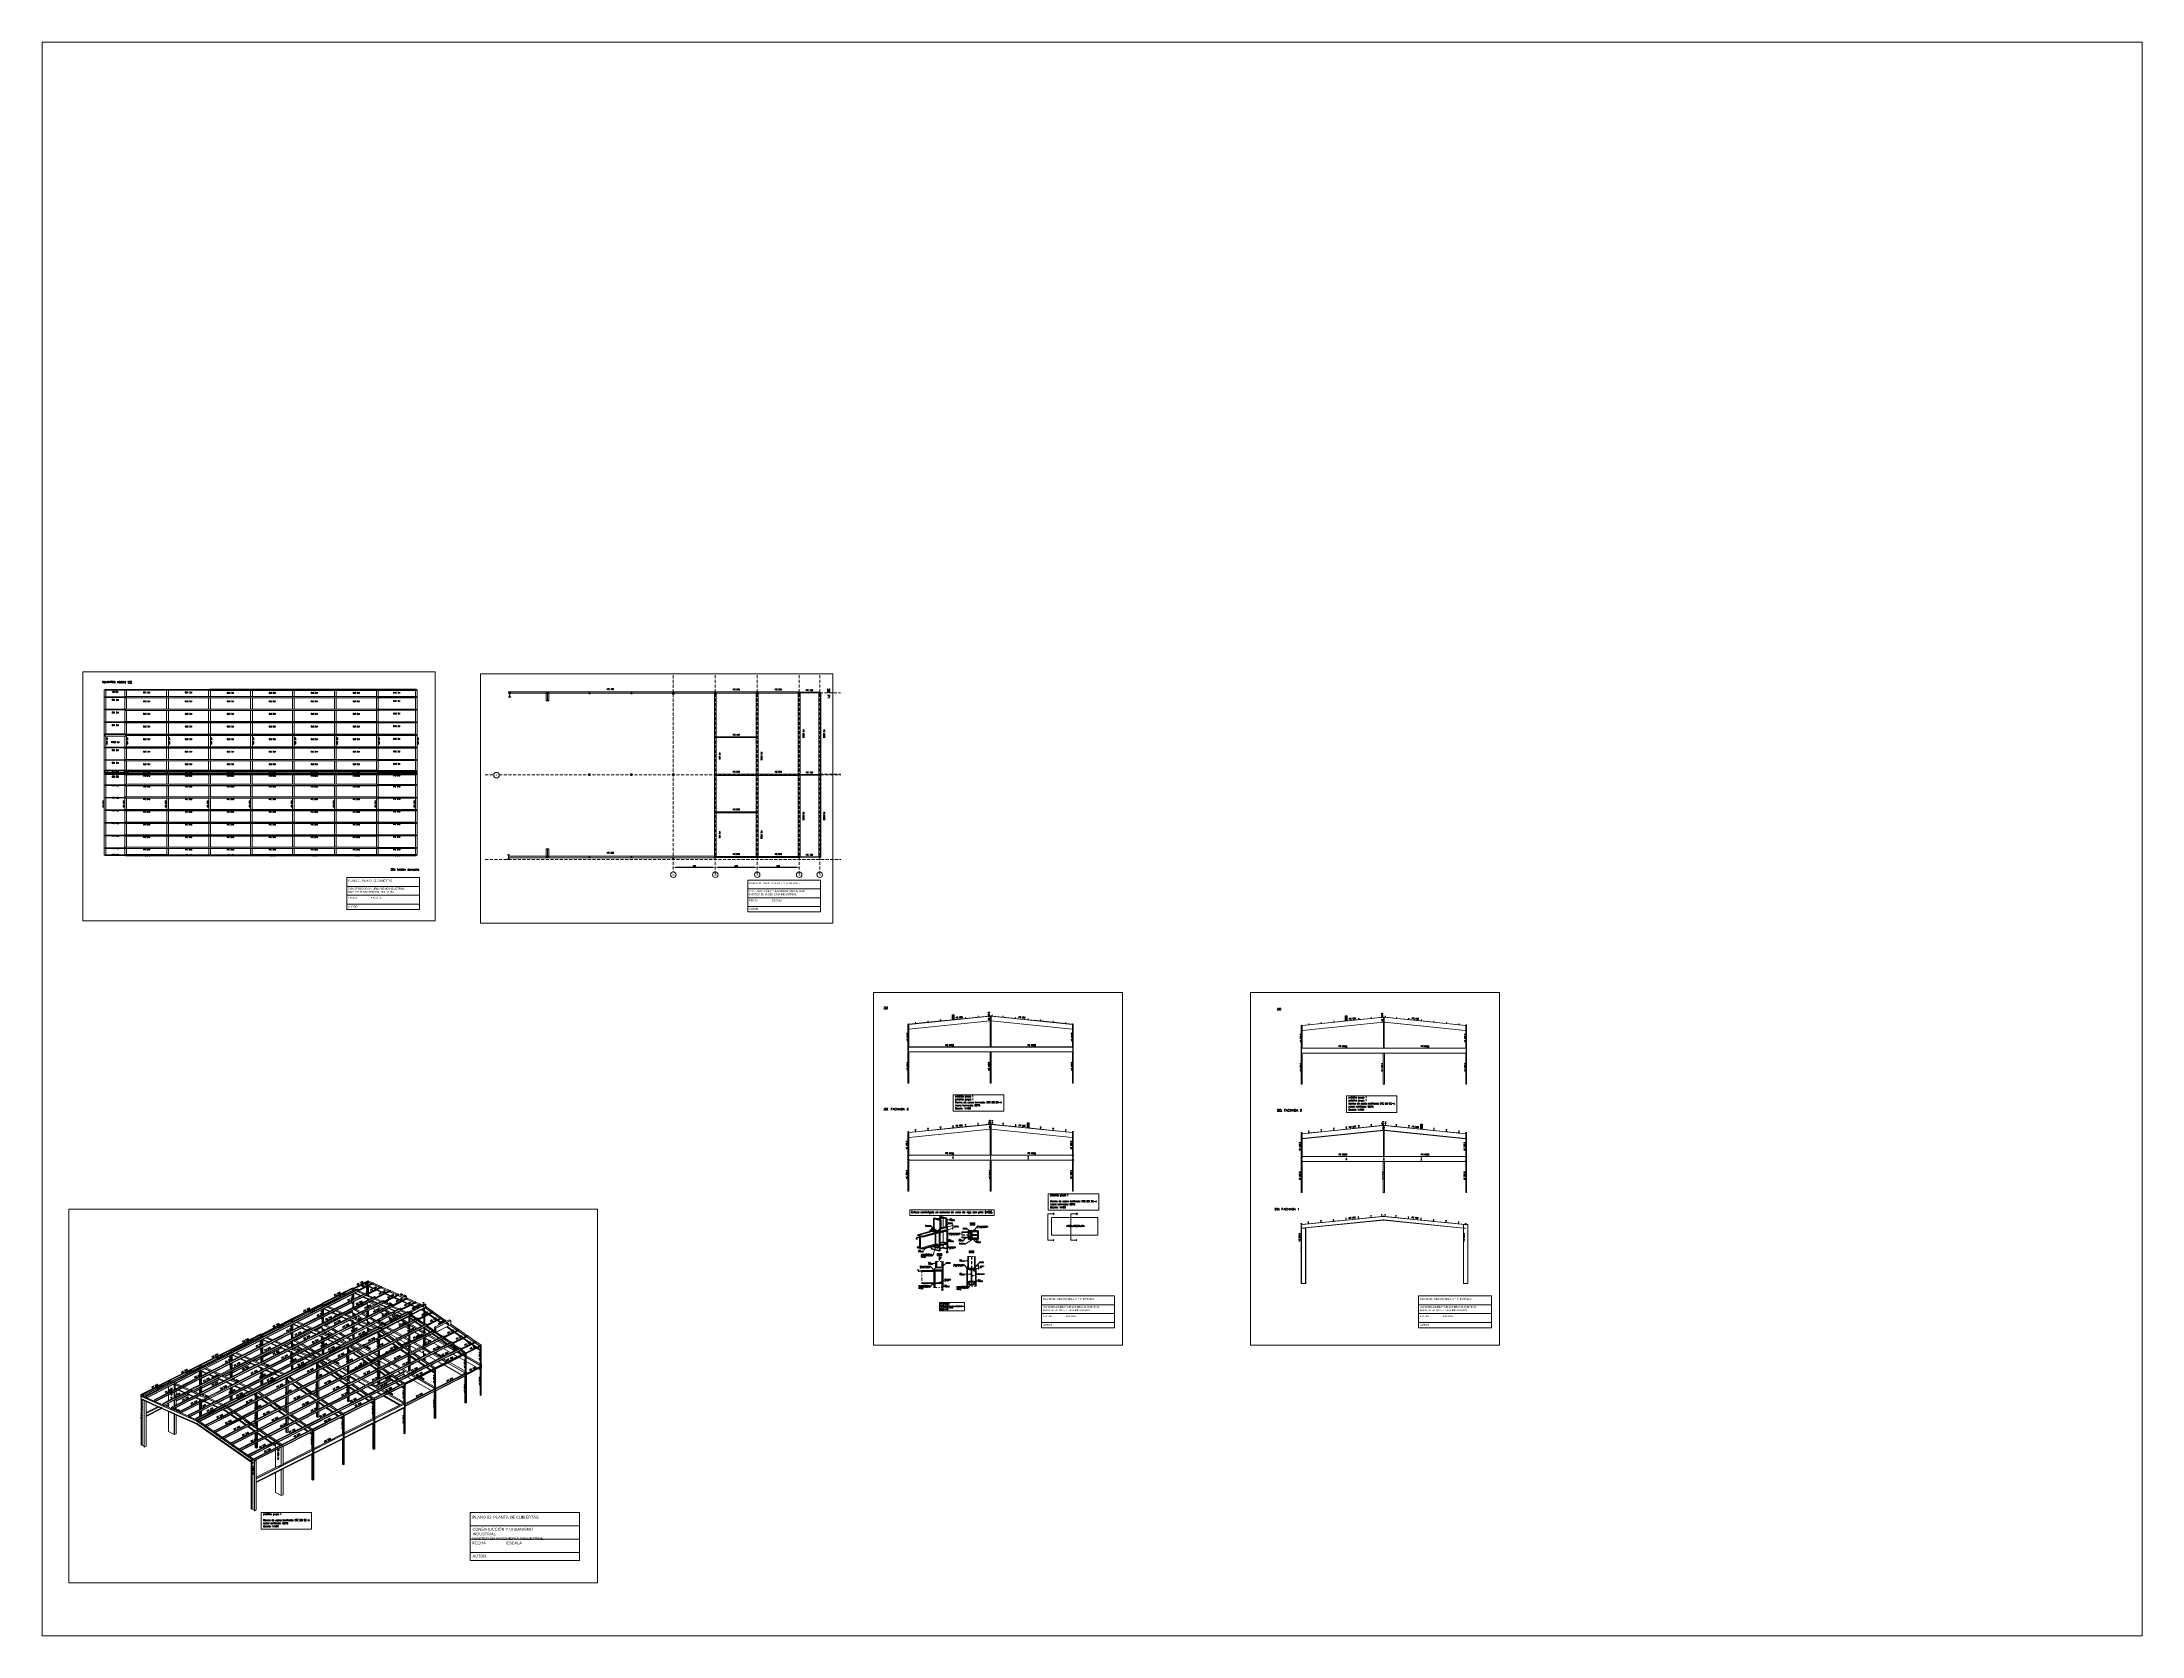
# Paper-space layout 'Layout1' of a CAD drawing. Header units: millimetres. Extents: x 26 to 231, y 20 to 176.
# The model-space entities are those that its viewports show. They can reach past a viewport. Long polylines and large blocks are cut down to what shows.
import ezdxf
from ezdxf.enums import TextEntityAlignment as Align

# ---------------------------------------------------------------- set-up
doc = ezdxf.new("R2010")
doc.units = ezdxf.units.MM
doc.linetypes.add('DASHDOT', pattern=[0.5, 0.25, -0.125, 0, -0.125])
doc.linetypes.add('DASHED', pattern=[0.375, 0.25, -0.125])
doc.layers.get('0').update_dxf_attribs({"lineweight": 0})
for name, color, linetype, lineweight in [('0-CYPE0', 1, 'Continuous', 13), ('0-CYPE1', 2, 'Continuous', 18), ('0-CYPE2', 4, 'Continuous', 35), ('BARRAS_DE_ACERO', 7, 'Continuous', 9), ('COTAS', 13, 'Continuous', 9), ('CYPECABECERA', 2, 'Continuous', 18), ('ejes', 251, 'Continuous', 0), ('FORMATO', 4, 'Continuous', 0), ('REFERENCIA_DE_LAS_BARRAS', 2, 'Continuous', 9), ('TABLAS', 1, 'Continuous', 9), ('TITULOS', 9, 'Continuous', 0)]:
    doc.layers.add(name, color=color, linetype=linetype, lineweight=lineweight)
doc.styles.add('80-100', font='romans.shx', dxfattribs={"width": 0.9, "height": 0.125})
doc.styles.add('CYPETXT', font='romans__.ttf', dxfattribs={"height": 0.2})
doc.styles.add('RomanS', font='')
doc.styles.get('RomanS').set_extended_font_data('Porsche')
doc.dimstyles.new('100', dxfattribs={"dimtxt": 0.2, "dimasz": 0.25, "dimexe": 0, "dimexo": 0.5, "dimgap": 0.09, "dimtad": 1, "dimzin": 4, "dimdsep": 46, "dimtxsty": '80-100', "dimcen": 0.1, "dimse1": 1, "dimse2": 1, "dimclrd": 256, "dimclre": 256, "dimclrt": 256, "dimadec": 0, "dimazin": 0, "dimtfac": 1, "dimtix": 1, "dimtmove": 2, "dimatfit": 3, "dimfxl": 1, "dimtvp": 1.058824, "dimtolj": 1, "dimtzin": 1, "dimarcsym": 0})

# ---------------------------------------------------------------- blocks, each defined once
blk = doc.blocks.new('*D6')
at = {"layer": 'COTAS', "lineweight": -2, "transparency": 16777216}
blk.add_line((74.2, 86.63), (78.7, 86.63), dxfattribs=at)
at = {"layer": 'COTAS', "transparency": 16777216}
for points in [[(74.2, 86.67), (74.2, 86.58), (73.95, 86.63)], [(78.7, 86.67), (78.7, 86.58), (78.95, 86.63)]]:
    blk.add_solid(points, dxfattribs=at)
at = {"layer": 'Defpoints', "color": 0, "transparency": 16777216}
for p in [(73.95, 86.63), (78.95, 86.63), (78.95, 86.63)]:
    blk.add_point(p, dxfattribs=at)
at = {"layer": 'COTAS', "transparency": 16777216, "insert": (76.45, 86.78), "char_height": 0.125, "attachment_point": 5, "style": '80-100'}
blk.add_mtext('\\A1;5.00', dxfattribs=at)
blk = doc.blocks.new('*D7')
at = {"layer": 'COTAS', "lineweight": -2, "transparency": 16777216}
blk.add_line((79.2, 86.63), (83.7, 86.63), dxfattribs=at)
at = {"layer": 'COTAS', "transparency": 16777216}
for points in [[(79.2, 86.67), (79.2, 86.58), (78.95, 86.63)], [(83.7, 86.67), (83.7, 86.58), (83.95, 86.63)]]:
    blk.add_solid(points, dxfattribs=at)
at = {"layer": 'Defpoints', "color": 0, "transparency": 16777216}
for p in [(78.95, 86.63), (83.95, 86.63), (83.95, 86.63)]:
    blk.add_point(p, dxfattribs=at)
at = {"layer": 'COTAS', "transparency": 16777216, "insert": (81.45, 86.78), "char_height": 0.125, "attachment_point": 5, "style": '80-100'}
blk.add_mtext('\\A1;5.00', dxfattribs=at)
blk = doc.blocks.new('*D8')
at = {"layer": 'COTAS', "lineweight": -2, "transparency": 16777216}
blk.add_line((84.2, 86.63), (88.7, 86.63), dxfattribs=at)
at = {"layer": 'COTAS', "transparency": 16777216}
for points in [[(84.2, 86.67), (84.2, 86.58), (83.95, 86.63)], [(88.7, 86.67), (88.7, 86.58), (88.95, 86.63)]]:
    blk.add_solid(points, dxfattribs=at)
at = {"layer": 'Defpoints', "color": 0, "transparency": 16777216}
for p in [(83.95, 86.63), (88.95, 86.63), (88.95, 86.63)]:
    blk.add_point(p, dxfattribs=at)
at = {"layer": 'COTAS', "transparency": 16777216, "insert": (86.45, 86.78), "char_height": 0.125, "attachment_point": 5, "style": '80-100'}
blk.add_mtext('\\A1;5.00', dxfattribs=at)

msp = doc.modelspace()

# ---------------------------------------------------------------- hatches: boundary and pattern name
at = {"layer": '0-CYPE1'}
h = msp.add_hatch(color=256, dxfattribs=at)
edge = h.paths.add_edge_path()
edge.add_line((104.923, 38.557), (104.923, 38.578))
edge.add_arc((104.923, 38.557), 0.0211, 89.99996, 180.00004)
edge.add_line((104.902, 38.557), (104.923, 38.557))
h = msp.add_hatch(color=256, dxfattribs=at)
edge = h.paths.add_edge_path()
edge.add_line((105.056, 38.522), (105.035, 38.522))
edge.add_arc((105.056, 38.522), 0.0211, 179.99996, 270.00004)
edge.add_line((105.056, 38.5), (105.056, 38.522))
h = msp.add_hatch(color=256, dxfattribs=at)
edge = h.paths.add_edge_path()
edge.add_line((105.119, 38.557), (105.119, 38.536))
edge.add_arc((105.119, 38.557), 0.0211, 269.99996, 360.00004)
edge.add_line((105.141, 38.557), (105.119, 38.557))
h = msp.add_hatch(color=256, dxfattribs=at)
edge = h.paths.add_edge_path()
edge.add_line((105.993, 38.557), (105.972, 38.557))
edge.add_arc((105.993, 38.557), 0.0211, 179.99996, 270.00004)
edge.add_line((105.993, 38.536), (105.993, 38.557))
h = msp.add_hatch(color=256, dxfattribs=at)
edge = h.paths.add_edge_path()
edge.add_line((109.042, 38.816), (109.042, 38.837))
edge.add_arc((109.042, 38.816), 0.0211, 90.00448, 180.00457)
edge.add_line((109.021, 38.816), (109.042, 38.816))
h = msp.add_hatch(color=256, dxfattribs=at)
edge = h.paths.add_edge_path()
edge.add_line((109.092, 39.149), (109.092, 39.17))
edge.add_arc((109.092, 39.149), 0.0211, 90.00448, 180.00457)
edge.add_line((109.071, 39.149), (109.092, 39.149))
h = msp.add_hatch(color=256, dxfattribs=at)
edge = h.paths.add_edge_path()
edge.add_line((109.892, 39.149), (109.913, 39.149))
edge.add_arc((109.892, 39.149), 0.0211, 359.99996, 450.00004)
edge.add_line((109.892, 39.17), (109.892, 39.149))
h = msp.add_hatch(color=256, dxfattribs=at)
edge = h.paths.add_edge_path()
edge.add_line((109.942, 38.816), (109.963, 38.816))
edge.add_arc((109.942, 38.816), 0.0211, 359.99996, 450.00004)
edge.add_line((109.942, 38.837), (109.942, 38.816))
h = msp.add_hatch(color=256, dxfattribs=at)
edge = h.paths.add_edge_path()
edge.add_line((104.788, 37.057), (104.773, 37.057))
edge.add_arc((104.788, 37.057), 0.0148, 179.99996, 270.00004)
edge.add_line((104.788, 37.042), (104.788, 37.057))
h = msp.add_hatch(color=256, dxfattribs=at)
edge = h.paths.add_edge_path()
edge.add_line((105.056, 37.093), (105.056, 37.114))
edge.add_arc((105.056, 37.093), 0.0211, 89.99996, 180.00004)
edge.add_line((105.035, 37.093), (105.056, 37.093))
h = msp.add_hatch(color=256, dxfattribs=at)
edge = h.paths.add_edge_path()
edge.add_line((105.056, 36.789), (105.041, 36.789))
edge.add_arc((105.056, 36.789), 0.0148, 179.99996, 270.00004)
edge.add_line((105.056, 36.774), (105.056, 36.789))
h = msp.add_hatch(color=256, dxfattribs=at)
edge = h.paths.add_edge_path()
edge.add_line((105.119, 37.093), (105.141, 37.093))
edge.add_arc((105.119, 37.093), 0.0211, 359.99996, 450.00004)
edge.add_line((105.119, 37.114), (105.119, 37.093))
h = msp.add_hatch(color=256, dxfattribs=at)
edge = h.paths.add_edge_path()
edge.add_line((105.119, 37.057), (105.119, 37.036))
edge.add_arc((105.119, 37.057), 0.0211, 269.99996, 360.00004)
edge.add_line((105.141, 37.057), (105.119, 37.057))
h = msp.add_hatch(color=256, dxfattribs=at)
edge = h.paths.add_edge_path()
edge.add_line((105.993, 37.093), (105.993, 37.114))
edge.add_arc((105.993, 37.093), 0.0211, 89.99996, 180.00004)
edge.add_line((105.972, 37.093), (105.993, 37.093))
h = msp.add_hatch(color=256, dxfattribs=at)
edge = h.paths.add_edge_path()
edge.add_line((105.993, 37.057), (105.972, 37.057))
edge.add_arc((105.993, 37.057), 0.0211, 179.99996, 270.00004)
edge.add_line((105.993, 37.036), (105.993, 37.057))
at = {"layer": '0-CYPE2'}
for points in [[(105.046, 43.498), (105.136, 43.448), (105.08, 43.534)], [(106.398, 43.801), (106.358, 43.706), (106.438, 43.771)], [(106.488, 43.243), (106.397, 43.29), (106.456, 43.206)], [(106.643, 44.64), (106.543, 44.615), (106.643, 44.59)], [(109.178, 43.32), (109.267, 43.268), (109.214, 43.356)], [(109.619, 42.506), (109.538, 42.569), (109.579, 42.475)], [(109.814, 43.411), (109.77, 43.318), (109.853, 43.379)], [(103.913, 41.123), (103.932, 41.224), (103.867, 41.144)], [(105.201, 41.263), (105.207, 41.366), (105.153, 41.278)], [(106.535, 41.724), (106.458, 41.792), (106.494, 41.696)], [(106.739, 42.146), (106.639, 42.121), (106.739, 42.096)], [(108.723, 42.403), (108.754, 42.501), (108.68, 42.429)], [(109.54, 42.252), (109.607, 42.331), (109.511, 42.293)], [(104.9, 38.685), (104.983, 38.624), (104.938, 38.717)], [(105.156, 39.406), (105.256, 39.431), (105.156, 39.456)], [(105.923, 39.04), (105.862, 38.957), (105.955, 39.002)], [(108.886, 38.877), (108.969, 38.816), (108.924, 38.909)], [(108.992, 39.73), (109.092, 39.755), (108.992, 39.78)], [(109.38, 38.11), (109.48, 38.135), (109.38, 38.16)], [(109.635, 37.994), (109.542, 37.949), (109.645, 37.945)], [(109.812, 38.615), (109.729, 38.676), (109.774, 38.583)], [(109.994, 39.116), (109.942, 39.026), (110.03, 39.081)], [(104.824, 36.928), (104.863, 37.024), (104.784, 36.958)], [(105.658, 37.195), (105.578, 37.13), (105.679, 37.15)], [(106.156, 36.752), (106.056, 36.727), (106.156, 36.702)], [(109.339, 36.817), (109.367, 36.916), (109.295, 36.842)], [(110.092, 37.39), (109.992, 37.365), (110.092, 37.34)]]:
    msp.add_hatch(color=256, dxfattribs=at).paths.add_polyline_path(points)

# ---------------------------------------------------------------- linework, layer by layer
for points in [[(119.351, 45.34), (118.587, 45.34), (118.587, 42.208), (119.303, 42.208)], [(119.351, 45.34), (119.245, 45.225)], [(119.351, 45.34), (119.253, 45.448)], [(122.106, 45.34), (121.343, 45.34), (121.343, 42.208), (122.059, 42.208)], [(122.106, 45.34), (122.001, 45.225)], [(122.106, 45.34), (122.009, 45.448)], [(119.303, 42.208), (119.217, 42.273)], [(119.303, 42.208), (119.24, 42.124)], [(122.059, 42.208), (121.973, 42.273)], [(122.059, 42.208), (121.995, 42.124)]]:
    msp.add_lwpolyline(points)
msp.add_lwpolyline([(119.037, 44.886), (124.541, 44.886), (124.541, 42.783), (119.037, 42.783)], close=True)
at = {"layer": '0-CYPE0'}
for p, q in [((106.118, 44.869), (106.118, 43.667)), ((106.118, 43.215), (106.118, 41.947)), ((103.384, 41.261), (105.215, 41.751)), ((106.118, 41.665), (106.118, 41.28))]:
    msp.add_line(p, q, dxfattribs=at)
at = {"layer": '0-CYPE0', "linetype": 'DASHED'}
for p, q in [((108.333, 42.83), (109.148, 42.83)), ((108.333, 42.806), (109.148, 42.806)), ((109.148, 43.135), (109.281, 43.135)), ((109.281, 43.318), (109.281, 42.318)), ((109.345, 42.926), (109.345, 43.318)), ((109.345, 42.318), (109.345, 42.71)), ((110.128, 42.836), (109.435, 42.836)), ((109.435, 42.8), (110.128, 42.8)), ((110.218, 43.318), (110.218, 42.926)), ((110.218, 42.71), (110.218, 42.318)), ((109.148, 42.501), (109.281, 42.501)), ((109.476, 40.258), (109.476, 38.816)), ((109.509, 40.258), (109.509, 38.816)), ((109.176, 37.285), (108.992, 37.285)), ((109.176, 37.249), (108.992, 37.249)), ((109.474, 37.249), (109.474, 36.734)), ((109.511, 36.734), (109.511, 37.249)), ((109.809, 37.285), (109.992, 37.285)), ((109.809, 37.249), (109.992, 37.249))]:
    msp.add_line(p, q, dxfattribs=at)
for centre, start, end in [((109.435, 42.926), 180.00002, 270), ((109.435, 42.71), 89.99998, 180.00002), ((110.128, 42.926), 270, 359.99998), ((110.128, 42.71), 0, 89.99998)]:
    msp.add_arc(centre, 0.09, start, end, dxfattribs=at)
at = {"layer": '0-CYPE1'}
for p, q in [((102.956, 42.463), (103.59, 42.633)), ((102.956, 42.427), (103.59, 42.597)), ((103.008, 42.415), (103.008, 42.602)), ((103.991, 43.824), (104.728, 43.824)), ((104.709, 43.37), (104.709, 43.389)), ((104.709, 43.37), (104.727, 43.365)), ((105.136, 43.448), (104.728, 43.824)), ((104.731, 43.376), (104.731, 43.414)), ((104.731, 43.376), (104.767, 43.366)), ((104.752, 43.382), (104.752, 43.401)), ((104.752, 43.382), (104.771, 43.377)), ((104.774, 43.388), (104.774, 43.425)), ((104.774, 43.388), (104.81, 43.378)), ((104.774, 43.268), (104.774, 43.287)), ((104.796, 43.394), (104.796, 43.412)), ((104.796, 43.394), (104.814, 43.389)), ((104.797, 43.262), (104.797, 43.3)), ((104.803, 43.251), (104.821, 43.256)), ((104.844, 43.25), (104.808, 43.24)), ((104.818, 43.4), (104.818, 43.437)), ((104.818, 43.4), (104.854, 43.39)), ((104.821, 43.256), (104.821, 43.275)), ((104.84, 43.405), (104.84, 43.424)), ((104.84, 43.405), (104.858, 43.4)), ((104.844, 43.25), (104.844, 43.287)), ((104.849, 43.239), (104.867, 43.243)), ((104.891, 43.237), (104.854, 43.228)), ((104.861, 43.411), (104.861, 43.449)), ((104.861, 43.411), (104.898, 43.401)), ((104.867, 43.243), (104.867, 43.262)), ((104.883, 43.417), (104.883, 43.436)), ((104.883, 43.417), (104.901, 43.412)), ((104.891, 43.237), (104.891, 43.275)), ((104.896, 43.226), (104.914, 43.231)), ((104.937, 43.225), (104.901, 43.215)), ((104.905, 43.423), (104.905, 43.46)), ((104.905, 43.423), (104.941, 43.413)), ((104.914, 43.231), (104.914, 43.25)), ((104.927, 43.429), (104.927, 43.447)), ((104.927, 43.429), (104.945, 43.424)), ((104.937, 43.225), (104.937, 43.262)), ((104.943, 43.214), (104.961, 43.218)), ((104.984, 43.212), (104.948, 43.203)), ((104.949, 43.435), (104.949, 43.472)), ((104.949, 43.435), (104.985, 43.425)), ((104.961, 43.218), (104.961, 43.237)), ((104.97, 43.44), (104.97, 43.459)), ((104.97, 43.44), (104.988, 43.436)), ((104.984, 43.212), (104.984, 43.25)), ((105.031, 43.2), (104.994, 43.19)), ((105.015, 43.443), (104.997, 43.438)), ((105.04, 43.437), (105.003, 43.427)), ((105.015, 43.443), (105.015, 43.462)), ((105.031, 43.2), (105.031, 43.237)), ((105.036, 43.189), (105.054, 43.193)), ((105.04, 43.437), (105.04, 43.474)), ((105.077, 43.187), (105.041, 43.178)), ((105.064, 43.43), (105.046, 43.425)), ((105.088, 43.424), (105.052, 43.414)), ((105.054, 43.193), (105.054, 43.212)), ((105.064, 43.43), (105.064, 43.449)), ((105.077, 43.187), (105.077, 43.225)), ((105.088, 43.424), (105.088, 43.461)), ((105.124, 43.175), (105.088, 43.165)), ((105.112, 43.417), (105.094, 43.412)), ((105.136, 43.411), (105.1, 43.401)), ((105.112, 43.417), (105.112, 43.436)), ((105.124, 43.175), (105.124, 43.212)), ((105.129, 43.164), (105.147, 43.168)), ((105.171, 43.162), (105.134, 43.153)), ((105.136, 43.411), (105.136, 43.448)), ((105.16, 43.404), (105.142, 43.4)), ((105.147, 43.168), (105.147, 43.187)), ((105.185, 43.398), (105.148, 43.388)), ((105.16, 43.404), (105.16, 43.423)), ((105.165, 42.971), (105.201, 42.981)), ((105.165, 42.923), (105.201, 42.932)), ((105.165, 42.874), (105.201, 42.884)), ((105.165, 42.826), (105.201, 42.836)), ((105.165, 42.778), (105.201, 42.787)), ((105.165, 42.729), (105.201, 42.739)), ((105.165, 42.681), (105.201, 42.691)), ((105.165, 42.633), (105.201, 42.643)), ((105.165, 42.585), (105.201, 42.594)), ((105.171, 43.162), (105.171, 43.2)), ((105.176, 43.151), (105.194, 43.156)), ((105.217, 43.15), (105.181, 43.14)), ((105.183, 43), (105.201, 43.005)), ((105.183, 42.952), (105.201, 42.956)), ((105.183, 42.903), (105.201, 42.908)), ((105.183, 42.855), (105.201, 42.86)), ((105.183, 42.807), (105.201, 42.812)), ((105.183, 42.758), (105.201, 42.763)), ((105.183, 42.71), (105.201, 42.715)), ((105.183, 42.662), (105.201, 42.667)), ((105.183, 42.614), (105.201, 42.618)), ((105.183, 42.565), (105.201, 42.57)), ((105.185, 43.398), (105.185, 43.435)), ((105.209, 43.391), (105.191, 43.387)), ((105.194, 43.156), (105.194, 43.175)), ((105.233, 43.385), (105.197, 43.375)), ((105.219, 43), (105.201, 43.005)), ((105.238, 42.971), (105.201, 42.981)), ((105.219, 42.952), (105.201, 42.956)), ((105.238, 42.923), (105.201, 42.932)), ((105.219, 42.903), (105.201, 42.908)), ((105.238, 42.874), (105.201, 42.884)), ((105.219, 42.855), (105.201, 42.86)), ((105.238, 42.826), (105.201, 42.836)), ((105.219, 42.807), (105.201, 42.812)), ((105.238, 42.778), (105.201, 42.787)), ((105.219, 42.758), (105.201, 42.763)), ((105.238, 42.729), (105.201, 42.739)), ((105.219, 42.71), (105.201, 42.715)), ((105.238, 42.681), (105.201, 42.691)), ((105.219, 42.662), (105.201, 42.667)), ((105.238, 42.633), (105.201, 42.643)), ((105.219, 42.614), (105.201, 42.618)), ((105.238, 42.585), (105.201, 42.594)), ((105.219, 42.565), (105.201, 42.57)), ((105.209, 43.391), (105.209, 43.41)), ((105.217, 43.15), (105.217, 43.187)), ((105.222, 43.139), (105.241, 43.143)), ((105.264, 43.137), (105.228, 43.128)), ((105.233, 43.385), (105.233, 43.422)), ((105.257, 43.378), (105.239, 43.374)), ((105.241, 43.143), (105.241, 43.162)), ((105.281, 43.372), (105.245, 43.362)), ((105.257, 43.378), (105.257, 43.397)), ((105.264, 43.137), (105.264, 43.175)), ((105.31, 43.125), (105.274, 43.115)), ((105.281, 43.372), (105.281, 43.409)), ((105.305, 43.366), (105.287, 43.361)), ((105.329, 43.359), (105.293, 43.349)), ((105.305, 43.366), (105.305, 43.384)), ((105.31, 43.125), (105.31, 43.162)), ((105.316, 43.114), (105.334, 43.118)), ((105.329, 43.359), (105.329, 43.396)), ((105.334, 43.118), (105.334, 43.137)), ((105.354, 43.353), (105.335, 43.348)), ((105.378, 43.346), (105.341, 43.336)), ((105.354, 43.353), (105.354, 43.371)), ((105.378, 43.346), (105.378, 43.383)), ((105.402, 43.34), (105.384, 43.335)), ((105.426, 43.333), (105.39, 43.323)), ((105.402, 43.34), (105.402, 43.358)), ((105.426, 43.333), (105.426, 43.37)), ((105.45, 43.327), (105.432, 43.322)), ((105.474, 43.32), (105.438, 43.31)), ((105.45, 43.327), (105.45, 43.345)), ((105.474, 43.32), (105.474, 43.358)), ((105.498, 43.314), (105.48, 43.309)), ((105.523, 43.307), (105.486, 43.297)), ((105.498, 43.314), (105.498, 43.333)), ((105.523, 43.307), (105.523, 43.345)), ((105.547, 43.301), (105.529, 43.296)), ((105.53, 43.15), (105.53, 43.169)), ((105.53, 43.15), (105.548, 43.145)), ((105.547, 43.301), (105.547, 43.32)), ((105.552, 43.156), (105.552, 43.194)), ((105.552, 43.156), (105.588, 43.146)), ((105.573, 43.162), (105.573, 43.181)), ((105.573, 43.162), (105.592, 43.157)), ((105.595, 43.168), (105.595, 43.205)), ((105.595, 43.168), (105.631, 43.158)), ((105.617, 43.174), (105.617, 43.192)), ((105.617, 43.174), (105.635, 43.169)), ((105.639, 43.18), (105.639, 43.217)), ((105.639, 43.18), (105.675, 43.17)), ((105.661, 43.185), (105.661, 43.204)), ((105.661, 43.185), (105.679, 43.18)), ((105.682, 43.191), (105.682, 43.229)), ((105.682, 43.191), (105.719, 43.181)), ((105.704, 43.197), (105.704, 43.216)), ((105.704, 43.197), (105.722, 43.192)), ((105.726, 43.203), (105.726, 43.24)), ((105.726, 43.203), (105.762, 43.193)), ((105.748, 43.209), (105.748, 43.227)), ((105.748, 43.209), (105.766, 43.204)), ((105.77, 43.215), (105.77, 43.252)), ((105.77, 43.215), (105.806, 43.205)), ((105.78, 43.577), (105.78, 43.595)), ((105.78, 43.577), (105.798, 43.572)), ((105.791, 43.22), (105.791, 43.239)), ((105.791, 43.22), (105.81, 43.216)), ((105.8, 43.582), (105.8, 43.619)), ((105.8, 43.582), (105.836, 43.572)), ((105.813, 43.226), (105.813, 43.264)), ((105.813, 43.226), (105.849, 43.217)), ((105.819, 43.587), (105.819, 43.606)), ((105.819, 43.587), (105.837, 43.582)), ((105.835, 43.232), (105.835, 43.251)), ((105.835, 43.232), (105.853, 43.227)), ((105.857, 43.238), (105.857, 43.275)), ((105.857, 43.238), (105.893, 43.228)), ((105.879, 43.244), (105.879, 43.263)), ((105.879, 43.244), (105.897, 43.239)), ((105.9, 43.25), (105.9, 43.287)), ((105.9, 43.25), (105.937, 43.24)), ((105.922, 43.255), (105.922, 43.274)), ((105.922, 43.255), (105.94, 43.251)), ((105.944, 43.261), (105.944, 43.299)), ((105.944, 43.261), (105.98, 43.252)), ((105.966, 43.267), (105.966, 43.286)), ((105.966, 43.267), (105.984, 43.262)), ((105.988, 43.273), (105.988, 43.31)), ((105.988, 43.273), (106.024, 43.263)), ((106.009, 43.279), (106.009, 43.298)), ((106.009, 43.279), (106.028, 43.274)), ((106.031, 43.285), (106.031, 43.322)), ((106.031, 43.285), (106.067, 43.275)), ((106.053, 43.29), (106.053, 43.309)), ((106.053, 43.29), (106.071, 43.286)), ((106.075, 43.296), (106.075, 43.334)), ((106.075, 43.296), (106.111, 43.287)), ((106.097, 43.302), (106.097, 43.321)), ((106.097, 43.302), (106.115, 43.297)), ((106.118, 43.308), (106.118, 43.346)), ((106.118, 43.308), (106.155, 43.298)), ((106.14, 43.314), (106.14, 43.333)), ((106.14, 43.314), (106.158, 43.309)), ((106.162, 43.32), (106.162, 43.357)), ((106.162, 43.32), (106.198, 43.31)), ((106.184, 43.326), (106.184, 43.344)), ((106.184, 43.326), (106.202, 43.321)), ((106.206, 43.331), (106.206, 43.369)), ((106.206, 43.331), (106.242, 43.322)), ((106.227, 43.337), (106.227, 43.356)), ((106.227, 43.337), (106.245, 43.332)), ((106.249, 43.343), (106.249, 43.381)), ((106.249, 43.343), (106.285, 43.333)), ((106.271, 43.349), (106.271, 43.368)), ((106.271, 43.349), (106.289, 43.344)), ((106.293, 43.355), (106.293, 43.392)), ((106.293, 43.355), (106.329, 43.345)), ((106.315, 43.361), (106.315, 43.379)), ((106.315, 43.361), (106.333, 43.356)), ((106.336, 43.366), (106.336, 43.404)), ((106.336, 43.366), (106.373, 43.357)), ((106.699, 44.16), (106.358, 43.706)), ((106.358, 43.372), (106.358, 43.391)), ((106.358, 43.372), (106.376, 43.367)), ((106.38, 43.378), (106.38, 43.416)), ((106.38, 43.378), (106.416, 43.368)), ((106.831, 42.912), (106.397, 43.29)), ((106.402, 43.384), (106.402, 43.403)), ((106.402, 43.384), (106.42, 43.379)), ((106.424, 43.39), (106.424, 43.427)), ((106.424, 43.39), (106.46, 43.38)), ((106.445, 43.396), (106.445, 43.414)), ((106.445, 43.396), (106.463, 43.391)), ((106.467, 43.401), (106.467, 43.439)), ((106.467, 43.401), (106.503, 43.392)), ((106.489, 43.407), (106.489, 43.426)), ((106.489, 43.407), (106.507, 43.402)), ((106.498, 43.769), (106.498, 43.788)), ((106.498, 43.769), (106.516, 43.764)), ((106.511, 43.413), (106.511, 43.451)), ((106.511, 43.413), (106.547, 43.403)), ((106.518, 43.774), (106.518, 43.812)), ((106.518, 43.774), (106.554, 43.764)), ((106.533, 43.419), (106.533, 43.438)), ((106.533, 43.419), (106.551, 43.414)), ((106.537, 43.779), (106.537, 43.798)), ((106.537, 43.779), (106.555, 43.775)), ((106.874, 44.615), (106.543, 44.615)), ((106.554, 43.425), (106.554, 43.462)), ((106.554, 43.425), (106.591, 43.415)), ((106.576, 43.431), (106.576, 43.449)), ((106.576, 43.431), (106.594, 43.426)), ((106.637, 43.78), (107.298, 43.957)), ((106.637, 43.447), (107.298, 43.624)), ((106.699, 44.16), (107.234, 44.16)), ((106.831, 42.912), (108.153, 42.912)), ((106.874, 44.615), (107.485, 44.615)), ((107.05, 42.871), (107.137, 42.841)), ((107.05, 42.811), (107.137, 42.841)), ((107.05, 42.781), (107.137, 42.811)), ((107.309, 43.881), (107.184, 44.006)), ((107.309, 43.548), (107.184, 43.673)), ((107.246, 43.673), (107.246, 44.068)), ((107.246, 43.673), (107.246, 43.457)), ((107.392, 42.871), (107.479, 42.841)), ((107.392, 42.811), (107.479, 42.841)), ((107.392, 42.781), (107.479, 42.811)), ((107.439, 43.895), (107.497, 43.875)), ((107.439, 43.855), (107.497, 43.875)), ((107.439, 43.835), (107.497, 43.855)), ((107.579, 43.783), (107.637, 43.763)), ((107.579, 43.743), (107.637, 43.763)), ((107.579, 43.723), (107.637, 43.743)), ((108.47, 43.527), (109.004, 43.527)), ((109.004, 43.527), (109.267, 43.268)), ((109.111, 43.093), (109.148, 43.093)), ((109.111, 43.043), (109.148, 43.043)), ((109.111, 42.993), (109.148, 42.993)), ((109.111, 42.943), (109.148, 42.943)), ((109.111, 42.893), (109.148, 42.893)), ((109.111, 42.843), (109.148, 42.843)), ((109.111, 42.793), (109.148, 42.793)), ((109.111, 42.743), (109.148, 42.743)), ((109.111, 42.693), (109.148, 42.693)), ((109.111, 42.643), (109.148, 42.643)), ((109.111, 42.593), (109.148, 42.593)), ((109.129, 43.118), (109.148, 43.118)), ((109.129, 43.068), (109.148, 43.068)), ((109.129, 43.018), (109.148, 43.018)), ((109.129, 42.968), (109.148, 42.968)), ((109.129, 42.918), (109.148, 42.918)), ((109.129, 42.868), (109.148, 42.868)), ((109.129, 42.818), (109.148, 42.818)), ((109.129, 42.768), (109.148, 42.768)), ((109.129, 42.718), (109.148, 42.718)), ((109.129, 42.668), (109.148, 42.668)), ((109.129, 42.618), (109.148, 42.618)), ((109.129, 42.568), (109.148, 42.568)), ((109.207, 43.306), (109.207, 43.268)), ((109.232, 43.287), (109.232, 43.268)), ((109.257, 43.306), (109.257, 43.268)), ((109.282, 43.287), (109.282, 43.268)), ((109.307, 43.306), (109.307, 43.268)), ((109.332, 43.287), (109.332, 43.268)), ((109.357, 43.306), (109.357, 43.268)), ((109.382, 43.287), (109.382, 43.268)), ((109.407, 43.306), (109.407, 43.268)), ((109.432, 43.287), (109.432, 43.268)), ((109.444, 43.194), (109.481, 43.194)), ((109.444, 43.144), (109.481, 43.144)), ((109.444, 43.094), (109.481, 43.094)), ((109.444, 43.044), (109.481, 43.044)), ((109.444, 42.994), (109.481, 42.994)), ((109.444, 42.944), (109.481, 42.944)), ((109.444, 42.894), (109.481, 42.894)), ((109.444, 42.844), (109.481, 42.844)), ((109.444, 42.794), (109.481, 42.794)), ((109.444, 42.744), (109.481, 42.744)), ((109.444, 42.694), (109.481, 42.694)), ((109.444, 42.644), (109.481, 42.644)), ((109.444, 42.594), (109.481, 42.594)), ((109.457, 43.306), (109.457, 43.268)), ((109.463, 43.169), (109.481, 43.169)), ((109.463, 43.119), (109.481, 43.119)), ((109.463, 43.069), (109.481, 43.069)), ((109.463, 43.019), (109.481, 43.019)), ((109.463, 42.969), (109.481, 42.969)), ((109.463, 42.919), (109.481, 42.919)), ((109.463, 42.869), (109.481, 42.869)), ((109.463, 42.819), (109.481, 42.819)), ((109.463, 42.769), (109.481, 42.769)), ((109.463, 42.719), (109.481, 42.719)), ((109.463, 42.669), (109.481, 42.669)), ((109.463, 42.619), (109.481, 42.619)), ((109.463, 42.569), (109.481, 42.569)), ((109.482, 43.287), (109.482, 43.268)), ((109.507, 43.306), (109.507, 43.268)), ((109.532, 43.287), (109.532, 43.268)), ((109.538, 42.569), (109.983, 41.993)), ((109.557, 43.306), (109.557, 43.268)), ((109.582, 43.287), (109.582, 43.268)), ((109.607, 43.306), (109.607, 43.268)), ((109.632, 43.287), (109.632, 43.268)), ((109.657, 43.306), (109.657, 43.268)), ((109.682, 43.287), (109.682, 43.268)), ((109.707, 43.306), (109.707, 43.268)), ((109.732, 43.287), (109.732, 43.268)), ((109.757, 43.306), (109.757, 43.268)), ((110.138, 43.768), (109.77, 43.318)), ((109.782, 43.287), (109.782, 43.268)), ((109.807, 43.306), (109.807, 43.268)), ((109.832, 43.287), (109.832, 43.268)), ((109.857, 43.306), (109.857, 43.268)), ((109.882, 43.287), (109.882, 43.268)), ((109.907, 43.306), (109.907, 43.268)), ((109.932, 43.287), (109.932, 43.268)), ((109.957, 43.306), (109.957, 43.268)), ((109.982, 43.287), (109.982, 43.268)), ((110.007, 43.306), (110.007, 43.268)), ((110.032, 43.287), (110.032, 43.268)), ((110.057, 43.306), (110.057, 43.268)), ((110.082, 43.287), (110.082, 43.268)), ((110.107, 43.306), (110.107, 43.268)), ((110.132, 43.287), (110.132, 43.268)), ((110.138, 43.768), (111.46, 43.768)), ((110.157, 43.306), (110.157, 43.268)), ((110.182, 43.287), (110.182, 43.268)), ((110.207, 43.306), (110.207, 43.268)), ((110.232, 43.287), (110.232, 43.268)), ((110.257, 43.306), (110.257, 43.268)), ((110.358, 43.726), (110.445, 43.696)), ((110.358, 43.666), (110.445, 43.696)), ((110.358, 43.636), (110.445, 43.666)), ((110.7, 43.726), (110.787, 43.696)), ((110.7, 43.666), (110.787, 43.696)), ((110.7, 43.636), (110.787, 43.666)), ((103.071, 42.415), (102.946, 42.54)), ((103.071, 42.379), (102.946, 42.504)), ((103.008, 42.504), (103.008, 42.288)), ((103.008, 42.441), (103.008, 42.477)), ((103.171, 40.897), (103.782, 40.897)), ((103.481, 40.418), (104.909, 40.418)), ((103.782, 40.897), (103.932, 41.224)), ((104.845, 41.444), (104.845, 41.463)), ((104.869, 41.419), (104.869, 41.456)), ((104.893, 41.431), (104.893, 41.45)), ((104.909, 40.418), (105.207, 41.366)), ((104.917, 41.406), (104.917, 41.443)), ((104.942, 41.418), (104.942, 41.437)), ((104.966, 41.393), (104.966, 41.43)), ((104.99, 41.405), (104.99, 41.424)), ((105.014, 41.38), (105.014, 41.418)), ((105.038, 41.392), (105.038, 41.411)), ((105.062, 41.367), (105.062, 41.405)), ((105.087, 41.379), (105.087, 41.398)), ((105.111, 41.354), (105.111, 41.392)), ((105.135, 41.366), (105.135, 41.385)), ((105.159, 41.341), (105.159, 41.379)), ((105.165, 42.536), (105.201, 42.546)), ((105.165, 42.488), (105.201, 42.498)), ((105.165, 42.44), (105.201, 42.449)), ((105.165, 42.391), (105.201, 42.401)), ((105.165, 42.343), (105.201, 42.353)), ((105.165, 42.295), (105.201, 42.304)), ((105.165, 42.246), (105.201, 42.256)), ((105.165, 42.198), (105.201, 42.208)), ((105.165, 42.15), (105.201, 42.16)), ((105.165, 42.102), (105.201, 42.111)), ((105.165, 42.053), (105.201, 42.063)), ((105.165, 42.005), (105.201, 42.015)), ((105.165, 41.957), (105.201, 41.966)), ((105.165, 41.908), (105.201, 41.918)), ((105.165, 41.86), (105.201, 41.87)), ((105.165, 41.812), (105.201, 41.822)), ((105.183, 42.517), (105.201, 42.522)), ((105.183, 42.469), (105.201, 42.474)), ((105.183, 42.42), (105.201, 42.425)), ((105.183, 42.372), (105.201, 42.377)), ((105.183, 42.324), (105.201, 42.329)), ((105.183, 42.275), (105.201, 42.28)), ((105.183, 42.227), (105.201, 42.232)), ((105.183, 42.179), (105.201, 42.184)), ((105.183, 42.131), (105.201, 42.135)), ((105.183, 42.082), (105.201, 42.087)), ((105.183, 42.034), (105.201, 42.039)), ((105.183, 41.986), (105.201, 41.991)), ((105.183, 41.937), (105.201, 41.942)), ((105.183, 41.889), (105.201, 41.894)), ((105.183, 41.841), (105.201, 41.846)), ((105.183, 41.793), (105.201, 41.797)), ((105.183, 41.353), (105.183, 41.372)), ((105.238, 42.536), (105.201, 42.546)), ((105.219, 42.517), (105.201, 42.522)), ((105.238, 42.488), (105.201, 42.498)), ((105.219, 42.469), (105.201, 42.474)), ((105.238, 42.44), (105.201, 42.449)), ((105.219, 42.42), (105.201, 42.425)), ((105.238, 42.391), (105.201, 42.401)), ((105.219, 42.372), (105.201, 42.377)), ((105.238, 42.343), (105.201, 42.353)), ((105.219, 42.324), (105.201, 42.329)), ((105.238, 42.295), (105.201, 42.304)), ((105.219, 42.275), (105.201, 42.28)), ((105.238, 42.246), (105.201, 42.256)), ((105.219, 42.227), (105.201, 42.232)), ((105.238, 42.198), (105.201, 42.208)), ((105.219, 42.179), (105.201, 42.184)), ((105.238, 42.15), (105.201, 42.16)), ((105.219, 42.131), (105.201, 42.135)), ((105.238, 42.102), (105.201, 42.111)), ((105.219, 42.082), (105.201, 42.087)), ((105.238, 42.053), (105.201, 42.063)), ((105.219, 42.034), (105.201, 42.039)), ((105.238, 42.005), (105.201, 42.015)), ((105.219, 41.986), (105.201, 41.991)), ((105.238, 41.957), (105.201, 41.966)), ((105.219, 41.937), (105.201, 41.942)), ((105.238, 41.908), (105.201, 41.918)), ((105.219, 41.889), (105.201, 41.894)), ((105.238, 41.86), (105.201, 41.87)), ((105.219, 41.841), (105.201, 41.846)), ((105.238, 41.812), (105.201, 41.822)), ((105.219, 41.793), (105.201, 41.797)), ((105.207, 41.328), (105.207, 41.366)), ((105.251, 41.728), (105.214, 41.718)), ((105.231, 41.341), (105.231, 41.359)), ((105.251, 41.728), (105.251, 41.765)), ((105.256, 41.315), (105.256, 41.353)), ((105.275, 41.721), (105.257, 41.716)), ((105.299, 41.715), (105.263, 41.705)), ((105.275, 41.721), (105.275, 41.74)), ((105.28, 41.328), (105.28, 41.346)), ((105.299, 41.715), (105.299, 41.752)), ((105.304, 41.302), (105.304, 41.34)), ((105.323, 41.708), (105.305, 41.704)), ((105.347, 41.702), (105.311, 41.692)), ((105.323, 41.708), (105.323, 41.727)), ((105.328, 41.315), (105.328, 41.333)), ((105.347, 41.702), (105.347, 41.739)), ((105.352, 41.289), (105.352, 41.327)), ((105.371, 41.695), (105.353, 41.691)), ((105.396, 41.689), (105.359, 41.679)), ((105.371, 41.695), (105.371, 41.714)), ((105.376, 41.302), (105.376, 41.32)), ((105.396, 41.689), (105.396, 41.726)), ((105.4, 41.276), (105.4, 41.314)), ((105.42, 41.683), (105.402, 41.678)), ((105.444, 41.676), (105.408, 41.666)), ((105.42, 41.683), (105.42, 41.701)), ((105.425, 41.289), (105.425, 41.308)), ((105.444, 41.676), (105.444, 41.713)), ((105.445, 41.582), (105.464, 41.587)), ((105.445, 41.533), (105.464, 41.538)), ((105.445, 41.485), (105.464, 41.49)), ((105.445, 41.437), (105.464, 41.442)), ((105.445, 41.389), (105.464, 41.393)), ((105.445, 41.34), (105.464, 41.345)), ((105.449, 41.264), (105.449, 41.301)), ((105.454, 41.608), (105.464, 41.611)), ((105.454, 41.56), (105.464, 41.562)), ((105.454, 41.512), (105.464, 41.514)), ((105.454, 41.463), (105.464, 41.466)), ((105.454, 41.415), (105.464, 41.418)), ((105.454, 41.367), (105.464, 41.369)), ((105.454, 41.319), (105.464, 41.321)), ((105.482, 41.606), (105.464, 41.611)), ((105.5, 41.577), (105.464, 41.587)), ((105.482, 41.558), (105.464, 41.562)), ((105.5, 41.529), (105.464, 41.538)), ((105.482, 41.509), (105.464, 41.514)), ((105.5, 41.48), (105.464, 41.49)), ((105.482, 41.461), (105.464, 41.466)), ((105.5, 41.432), (105.464, 41.442)), ((105.482, 41.413), (105.464, 41.418)), ((105.5, 41.384), (105.464, 41.393)), ((105.482, 41.364), (105.464, 41.369)), ((105.5, 41.335), (105.464, 41.345)), ((105.482, 41.316), (105.464, 41.321)), ((105.745, 41.85), (105.745, 41.888)), ((105.745, 41.85), (105.781, 41.841)), ((105.767, 41.856), (105.767, 41.875)), ((105.767, 41.856), (105.785, 41.851)), ((105.788, 41.862), (105.788, 41.899)), ((105.788, 41.862), (105.825, 41.852)), ((105.81, 41.868), (105.81, 41.887)), ((105.81, 41.868), (105.828, 41.863)), ((105.832, 41.874), (105.832, 41.911)), ((105.832, 41.874), (105.868, 41.864)), ((105.854, 41.88), (105.854, 41.898)), ((105.854, 41.88), (105.872, 41.875)), ((105.876, 41.885), (105.876, 41.923)), ((105.876, 41.885), (105.912, 41.876)), ((105.897, 41.891), (105.897, 41.91)), ((105.897, 41.891), (105.915, 41.886)), ((105.919, 41.897), (105.919, 41.935)), ((105.919, 41.897), (105.955, 41.887)), ((105.941, 41.903), (105.941, 41.922)), ((105.941, 41.903), (105.959, 41.898)), ((105.963, 41.909), (105.963, 41.946)), ((105.963, 41.909), (105.999, 41.899)), ((105.985, 41.915), (105.985, 41.933)), ((105.985, 41.915), (106.003, 41.91)), ((106.006, 41.92), (106.006, 41.958)), ((106.006, 41.92), (106.043, 41.911)), ((106.028, 41.926), (106.028, 41.945)), ((106.028, 41.926), (106.046, 41.921)), ((106.05, 41.932), (106.05, 41.97)), ((106.05, 41.932), (106.086, 41.922)), ((106.072, 41.938), (106.072, 41.957)), ((106.072, 41.938), (106.09, 41.933)), ((106.094, 41.944), (106.094, 41.981)), ((106.094, 41.944), (106.13, 41.934)), ((106.155, 41.937), (106.119, 41.928)), ((106.131, 41.944), (106.131, 41.963)), ((106.155, 41.937), (106.155, 41.975)), ((106.18, 41.931), (106.161, 41.926)), ((106.204, 41.924), (106.168, 41.915)), ((106.18, 41.931), (106.18, 41.95)), ((106.204, 41.924), (106.204, 41.962)), ((106.228, 41.918), (106.21, 41.913)), ((106.252, 41.911), (106.216, 41.902)), ((106.228, 41.918), (106.228, 41.937)), ((106.252, 41.911), (106.252, 41.949)), ((106.276, 41.905), (106.258, 41.9)), ((106.3, 41.898), (106.264, 41.889)), ((106.276, 41.905), (106.276, 41.924)), ((106.3, 41.898), (106.3, 41.936)), ((106.324, 41.892), (106.306, 41.887)), ((106.349, 41.885), (106.312, 41.876)), ((106.324, 41.892), (106.324, 41.911)), ((106.349, 41.885), (106.349, 41.923)), ((106.373, 41.879), (106.355, 41.874)), ((106.397, 41.873), (106.361, 41.863)), ((106.373, 41.879), (106.373, 41.898)), ((106.397, 41.873), (106.397, 41.91)), ((106.421, 41.866), (106.403, 41.861)), ((106.445, 41.86), (106.409, 41.85)), ((106.421, 41.866), (106.421, 41.885)), ((106.445, 41.86), (106.445, 41.897)), ((106.469, 41.853), (106.451, 41.848)), ((106.494, 41.847), (106.457, 41.837)), ((106.578, 40.739), (106.457, 40.707)), ((106.819, 41.271), (106.458, 41.792)), ((106.469, 41.853), (106.469, 41.872)), ((106.494, 41.847), (106.494, 41.884)), ((106.518, 41.84), (106.5, 41.836)), ((106.542, 41.834), (106.506, 41.824)), ((106.518, 41.84), (106.518, 41.859)), ((106.533, 40.662), (106.622, 40.815)), ((106.542, 41.834), (106.542, 41.871)), ((106.566, 41.827), (106.548, 41.823)), ((106.566, 41.827), (106.566, 41.846)), ((106.578, 41.101), (106.578, 40.676)), ((106.578, 40.739), (106.639, 40.755)), ((106.595, 40.679), (106.683, 40.832)), ((106.819, 42.121), (106.639, 42.121)), ((106.639, 41.117), (106.639, 40.692)), ((106.639, 40.755), (106.759, 40.788)), ((106.739, 42.121), (107.35, 42.121)), ((106.819, 41.271), (107.617, 41.271)), ((106.996, 41.23), (107.083, 41.2)), ((106.996, 41.17), (107.083, 41.2)), ((106.996, 41.14), (107.083, 41.17)), ((107.964, 42.21), (108.575, 42.21)), ((108.011, 41.715), (108.748, 41.715)), ((108.754, 42.501), (108.575, 42.21)), ((108.748, 41.715), (109.607, 42.331)), ((109.111, 42.543), (109.148, 42.543)), ((109.129, 42.518), (109.148, 42.518)), ((109.207, 42.331), (109.207, 42.368)), ((109.232, 42.349), (109.232, 42.368)), ((109.257, 42.331), (109.257, 42.368)), ((109.282, 42.349), (109.282, 42.368)), ((109.307, 42.331), (109.307, 42.368)), ((109.332, 42.349), (109.332, 42.368)), ((109.357, 42.331), (109.357, 42.368)), ((109.382, 42.349), (109.382, 42.368)), ((109.407, 42.331), (109.407, 42.368)), ((109.432, 42.349), (109.432, 42.368)), ((109.444, 42.544), (109.481, 42.544)), ((109.444, 42.494), (109.481, 42.494)), ((109.444, 42.444), (109.481, 42.444)), ((109.457, 42.331), (109.457, 42.368)), ((109.463, 42.519), (109.481, 42.519)), ((109.463, 42.469), (109.481, 42.469)), ((109.482, 42.349), (109.482, 42.368)), ((109.507, 42.331), (109.507, 42.368)), ((109.532, 42.349), (109.532, 42.368)), ((109.557, 42.331), (109.557, 42.368)), ((109.582, 42.349), (109.582, 42.368)), ((109.607, 42.331), (109.607, 42.368)), ((109.632, 42.349), (109.632, 42.368)), ((109.657, 42.331), (109.657, 42.368)), ((109.682, 42.349), (109.682, 42.368)), ((109.707, 42.331), (109.707, 42.368)), ((109.732, 42.349), (109.732, 42.368)), ((109.757, 42.331), (109.757, 42.368)), ((109.782, 42.349), (109.782, 42.368)), ((109.807, 42.331), (109.807, 42.368)), ((109.832, 42.349), (109.832, 42.368)), ((109.857, 42.331), (109.857, 42.368)), ((109.882, 42.349), (109.882, 42.368)), ((109.907, 42.331), (109.907, 42.368)), ((109.932, 42.349), (109.932, 42.368)), ((109.957, 42.331), (109.957, 42.368)), ((109.982, 42.349), (109.982, 42.368)), ((109.983, 41.993), (110.594, 41.993)), ((110.007, 42.331), (110.007, 42.368)), ((110.032, 42.349), (110.032, 42.368)), ((110.057, 42.331), (110.057, 42.368)), ((110.082, 42.349), (110.082, 42.368)), ((110.107, 42.331), (110.107, 42.368)), ((110.132, 42.349), (110.132, 42.368)), ((110.157, 42.331), (110.157, 42.368)), ((110.182, 42.349), (110.182, 42.368)), ((110.207, 42.331), (110.207, 42.368)), ((110.232, 42.349), (110.232, 42.368)), ((110.257, 42.331), (110.257, 42.368)), ((103.14, 38.607), (103.24, 38.507)), ((103.14, 38.572), (103.24, 38.472)), ((103.539, 38.557), (103.14, 38.557)), ((103.541, 38.522), (103.14, 38.522)), ((103.19, 38.507), (103.19, 38.657)), ((103.19, 38.572), (103.19, 38.422)), ((103.19, 38.557), (103.19, 38.522)), ((103.368, 38.978), (104.69, 38.978)), ((103.537, 38.937), (103.624, 38.907)), ((103.537, 38.877), (103.624, 38.907)), ((103.537, 38.847), (103.624, 38.877)), ((103.879, 38.937), (103.966, 38.907)), ((103.879, 38.877), (103.966, 38.907)), ((103.879, 38.847), (103.966, 38.877)), ((104.353, 39.431), (104.964, 39.431)), ((104.69, 38.978), (104.983, 38.624)), ((104.902, 38.557), (104.923, 38.557)), ((104.923, 38.557), (104.923, 38.578)), ((104.956, 38.643), (104.956, 38.624)), ((104.964, 39.431), (105.256, 39.431)), ((104.981, 38.661), (104.981, 38.624)), ((105.006, 38.643), (105.006, 38.624)), ((105.019, 38.458), (105.056, 38.458)), ((105.019, 38.408), (105.056, 38.408)), ((105.019, 38.358), (105.056, 38.358)), ((105.019, 38.308), (105.056, 38.308)), ((105.019, 38.258), (105.056, 38.258)), ((105.019, 38.208), (105.056, 38.208)), ((105.019, 38.158), (105.056, 38.158)), ((105.019, 38.108), (105.056, 38.108)), ((105.019, 38.058), (105.056, 38.058)), ((105.019, 38.008), (105.056, 38.008)), ((105.019, 37.958), (105.056, 37.958)), ((105.019, 37.908), (105.056, 37.908)), ((105.019, 37.858), (105.056, 37.858)), ((105.019, 37.808), (105.056, 37.808)), ((105.019, 37.758), (105.056, 37.758)), ((105.019, 37.708), (105.056, 37.708)), ((105.019, 37.658), (105.056, 37.658)), ((105.019, 37.608), (105.056, 37.608)), ((105.019, 37.558), (105.056, 37.558)), ((105.031, 38.661), (105.031, 38.624)), ((105.056, 38.522), (105.035, 38.522)), ((105.037, 38.433), (105.056, 38.433)), ((105.037, 38.383), (105.056, 38.383)), ((105.037, 38.333), (105.056, 38.333)), ((105.037, 38.283), (105.056, 38.283)), ((105.037, 38.233), (105.056, 38.233)), ((105.037, 38.183), (105.056, 38.183)), ((105.037, 38.133), (105.056, 38.133)), ((105.037, 38.083), (105.056, 38.083)), ((105.037, 38.033), (105.056, 38.033)), ((105.037, 37.983), (105.056, 37.983)), ((105.037, 37.933), (105.056, 37.933)), ((105.037, 37.883), (105.056, 37.883)), ((105.037, 37.833), (105.056, 37.833)), ((105.037, 37.783), (105.056, 37.783)), ((105.037, 37.733), (105.056, 37.733)), ((105.037, 37.683), (105.056, 37.683)), ((105.037, 37.633), (105.056, 37.633)), ((105.037, 37.583), (105.056, 37.583)), ((105.056, 38.643), (105.056, 38.624)), ((105.056, 38.5), (105.056, 38.522)), ((105.081, 38.661), (105.081, 38.624)), ((105.106, 38.643), (105.106, 38.624)), ((105.119, 38.557), (105.119, 38.536)), ((105.141, 38.557), (105.119, 38.557)), ((105.131, 38.661), (105.131, 38.624)), ((105.156, 38.643), (105.156, 38.624)), ((105.178, 38.52), (105.178, 38.557)), ((105.181, 38.661), (105.181, 38.624)), ((105.203, 38.538), (105.203, 38.557)), ((105.206, 38.643), (105.206, 38.624)), ((105.228, 38.52), (105.228, 38.557)), ((105.231, 38.661), (105.231, 38.624)), ((105.253, 38.538), (105.253, 38.557)), ((105.256, 38.643), (105.256, 38.624)), ((105.266, 38.995), (105.266, 38.957)), ((105.278, 38.52), (105.278, 38.557)), ((105.281, 38.661), (105.281, 38.624)), ((105.285, 38.976), (105.285, 38.957)), ((105.303, 38.995), (105.303, 38.957)), ((105.303, 38.538), (105.303, 38.557)), ((105.306, 38.643), (105.306, 38.624)), ((105.328, 38.52), (105.328, 38.557)), ((105.331, 38.661), (105.331, 38.624)), ((105.353, 38.538), (105.353, 38.557)), ((105.356, 38.643), (105.356, 38.624)), ((105.378, 38.52), (105.378, 38.557)), ((105.381, 38.661), (105.381, 38.624)), ((105.403, 38.538), (105.403, 38.557)), ((105.406, 38.643), (105.406, 38.624)), ((105.428, 38.52), (105.428, 38.557)), ((105.431, 38.661), (105.431, 38.624)), ((105.453, 38.538), (105.453, 38.557)), ((105.456, 38.643), (105.456, 38.624)), ((105.478, 38.52), (105.478, 38.557)), ((105.481, 38.661), (105.481, 38.624)), ((105.503, 38.538), (105.503, 38.557)), ((105.506, 38.643), (105.506, 38.624)), ((105.528, 38.52), (105.528, 38.557)), ((105.531, 38.661), (105.531, 38.624)), ((105.553, 38.538), (105.553, 38.557)), ((105.556, 38.643), (105.556, 38.624)), ((105.578, 38.52), (105.578, 38.557)), ((105.581, 38.661), (105.581, 38.624)), ((105.603, 38.538), (105.603, 38.557)), ((105.606, 38.643), (105.606, 38.624)), ((105.628, 38.52), (105.628, 38.557)), ((105.631, 38.661), (105.631, 38.624)), ((105.653, 38.538), (105.653, 38.557)), ((105.656, 38.643), (105.656, 38.624)), ((105.678, 38.52), (105.678, 38.557)), ((105.681, 38.661), (105.681, 38.624)), ((105.703, 38.538), (105.703, 38.557)), ((105.706, 38.643), (105.706, 38.624)), ((105.728, 38.52), (105.728, 38.557)), ((105.731, 38.661), (105.731, 38.624)), ((105.753, 38.538), (105.753, 38.557)), ((105.756, 38.643), (105.756, 38.624)), ((105.778, 38.52), (105.778, 38.557)), ((105.781, 38.661), (105.781, 38.624)), ((105.803, 38.538), (105.803, 38.557)), ((105.806, 38.643), (105.806, 38.624)), ((105.828, 38.52), (105.828, 38.557)), ((105.831, 38.661), (105.831, 38.624)), ((105.853, 38.538), (105.853, 38.557)), ((105.856, 38.643), (105.856, 38.624)), ((106.432, 39.431), (105.862, 38.957)), ((105.878, 38.52), (105.878, 38.557)), ((105.881, 38.661), (105.881, 38.624)), ((105.903, 38.538), (105.903, 38.557)), ((105.906, 38.643), (105.906, 38.624)), ((105.928, 38.52), (105.928, 38.557)), ((105.931, 38.661), (105.931, 38.624)), ((105.956, 38.643), (105.956, 38.624)), ((105.993, 38.557), (105.972, 38.557)), ((105.981, 38.661), (105.981, 38.624)), ((105.993, 38.536), (105.993, 38.557)), ((106.006, 38.643), (106.006, 38.624)), ((106.009, 38.995), (106.009, 38.957)), ((106.028, 38.976), (106.028, 38.957)), ((106.031, 38.661), (106.031, 38.624)), ((106.047, 38.995), (106.047, 38.957)), ((106.432, 39.431), (106.967, 39.431)), ((107.354, 39.17), (108.676, 39.17)), ((107.523, 39.129), (107.61, 39.099)), ((107.523, 39.069), (107.61, 39.099)), ((107.523, 39.039), (107.61, 39.069)), ((107.865, 39.129), (107.952, 39.099)), ((107.865, 39.069), (107.952, 39.099)), ((107.865, 39.039), (107.952, 39.069)), ((108.065, 39.755), (108.676, 39.755)), ((108.065, 38.135), (108.676, 38.135)), ((108.676, 39.755), (109.092, 39.755)), ((108.676, 39.17), (108.969, 38.816)), ((108.676, 38.135), (109.48, 38.135)), ((109.021, 38.816), (109.042, 38.816)), ((109.042, 38.816), (109.042, 38.837)), ((109.071, 39.149), (109.092, 39.149)), ((109.092, 39.149), (109.092, 39.17)), ((109.117, 38.853), (109.117, 38.816)), ((109.142, 38.834), (109.142, 38.816)), ((109.167, 38.853), (109.167, 38.816)), ((109.18, 38.695), (109.18, 38.713)), ((109.192, 38.834), (109.192, 38.816)), ((109.192, 38.768), (109.192, 38.749)), ((109.205, 38.676), (109.205, 38.713)), ((109.217, 38.853), (109.217, 38.816)), ((109.217, 38.787), (109.217, 38.749)), ((109.23, 38.695), (109.23, 38.713)), ((109.242, 38.834), (109.242, 38.816)), ((109.242, 38.768), (109.242, 38.749)), ((109.255, 38.676), (109.255, 38.713)), ((109.267, 38.853), (109.267, 38.816)), ((109.267, 38.787), (109.267, 38.749)), ((109.28, 38.695), (109.28, 38.713)), ((109.292, 38.834), (109.292, 38.816)), ((109.292, 38.768), (109.292, 38.749)), ((109.305, 38.676), (109.305, 38.713)), ((109.317, 38.853), (109.317, 38.816)), ((109.317, 38.787), (109.317, 38.749)), ((109.33, 38.695), (109.33, 38.713)), ((109.342, 38.834), (109.342, 38.816)), ((109.342, 38.768), (109.342, 38.749)), ((109.355, 38.676), (109.355, 38.713)), ((109.367, 38.853), (109.367, 38.816)), ((109.367, 38.787), (109.367, 38.749)), ((109.38, 38.695), (109.38, 38.713)), ((109.392, 38.834), (109.392, 38.816)), ((109.392, 38.768), (109.392, 38.749)), ((109.405, 38.676), (109.405, 38.713)), ((109.417, 38.853), (109.417, 38.816)), ((109.417, 38.787), (109.417, 38.749)), ((109.442, 38.834), (109.442, 38.816)), ((109.442, 38.768), (109.442, 38.749)), ((109.443, 38.649), (109.48, 38.649)), ((109.443, 38.599), (109.48, 38.599)), ((109.443, 38.549), (109.48, 38.549)), ((109.443, 38.499), (109.48, 38.499)), ((109.443, 38.449), (109.48, 38.449)), ((109.443, 38.399), (109.48, 38.399)), ((109.443, 38.349), (109.48, 38.349)), ((109.443, 38.299), (109.48, 38.299)), ((109.443, 38.249), (109.48, 38.249)), ((109.443, 38.199), (109.48, 38.199)), ((109.443, 38.149), (109.48, 38.149)), ((109.443, 38.099), (109.48, 38.099)), ((109.443, 38.049), (109.48, 38.049)), ((109.443, 37.999), (109.48, 37.999)), ((109.443, 37.949), (109.48, 37.949)), ((109.443, 37.899), (109.48, 37.899)), ((109.443, 37.849), (109.48, 37.849)), ((109.443, 37.799), (109.48, 37.799)), ((109.443, 37.749), (109.48, 37.749)), ((109.443, 37.699), (109.48, 37.699)), ((109.443, 37.649), (109.48, 37.649)), ((109.443, 37.599), (109.48, 37.599)), ((109.443, 37.549), (109.48, 37.549)), ((109.462, 38.624), (109.48, 38.624)), ((109.462, 38.574), (109.48, 38.574)), ((109.462, 38.524), (109.48, 38.524)), ((109.462, 38.474), (109.48, 38.474)), ((109.462, 38.424), (109.48, 38.424)), ((109.462, 38.374), (109.48, 38.374)), ((109.462, 38.324), (109.48, 38.324)), ((109.462, 38.274), (109.48, 38.274)), ((109.462, 38.224), (109.48, 38.224)), ((109.462, 38.174), (109.48, 38.174)), ((109.462, 38.124), (109.48, 38.124)), ((109.462, 38.074), (109.48, 38.074)), ((109.462, 38.024), (109.48, 38.024)), ((109.462, 37.974), (109.48, 37.974)), ((109.462, 37.924), (109.48, 37.924)), ((109.462, 37.874), (109.48, 37.874)), ((109.462, 37.824), (109.48, 37.824)), ((109.462, 37.774), (109.48, 37.774)), ((109.462, 37.724), (109.48, 37.724)), ((109.462, 37.674), (109.48, 37.674)), ((109.462, 37.624), (109.48, 37.624)), ((109.462, 37.574), (109.48, 37.574)), ((109.467, 38.853), (109.467, 38.816)), ((109.467, 38.787), (109.467, 38.749)), ((109.492, 38.834), (109.492, 38.816)), ((109.492, 38.768), (109.492, 38.749)), ((109.542, 38.649), (109.504, 38.649)), ((109.523, 38.624), (109.504, 38.624)), ((109.542, 38.599), (109.504, 38.599)), ((109.523, 38.574), (109.504, 38.574)), ((109.542, 38.549), (109.504, 38.549)), ((109.523, 38.524), (109.504, 38.524)), ((109.542, 38.499), (109.504, 38.499)), ((109.523, 38.474), (109.504, 38.474)), ((109.542, 38.449), (109.504, 38.449)), ((109.523, 38.424), (109.504, 38.424)), ((109.542, 38.399), (109.504, 38.399)), ((109.523, 38.374), (109.504, 38.374)), ((109.542, 38.349), (109.504, 38.349)), ((109.523, 38.324), (109.504, 38.324)), ((109.542, 38.299), (109.504, 38.299)), ((109.523, 38.274), (109.504, 38.274)), ((109.542, 38.249), (109.504, 38.249)), ((109.523, 38.224), (109.504, 38.224)), ((109.542, 38.199), (109.504, 38.199)), ((109.523, 38.174), (109.504, 38.174)), ((109.542, 38.149), (109.504, 38.149)), ((109.523, 38.124), (109.504, 38.124)), ((109.542, 38.099), (109.504, 38.099)), ((109.523, 38.074), (109.504, 38.074)), ((109.542, 38.049), (109.504, 38.049)), ((109.523, 38.024), (109.504, 38.024)), ((109.542, 37.999), (109.504, 37.999)), ((109.523, 37.974), (109.504, 37.974)), ((109.542, 37.949), (109.504, 37.949)), ((109.523, 37.924), (109.504, 37.924)), ((109.542, 37.899), (109.504, 37.899)), ((109.523, 37.874), (109.504, 37.874)), ((109.542, 37.849), (109.504, 37.849)), ((109.523, 37.824), (109.504, 37.824)), ((109.542, 37.799), (109.504, 37.799)), ((109.523, 37.774), (109.504, 37.774)), ((109.542, 37.749), (109.504, 37.749)), ((109.523, 37.724), (109.504, 37.724)), ((109.542, 37.699), (109.504, 37.699)), ((109.523, 37.674), (109.504, 37.674)), ((109.542, 37.649), (109.504, 37.649)), ((109.523, 37.624), (109.504, 37.624)), ((109.542, 37.599), (109.504, 37.599)), ((109.523, 37.574), (109.504, 37.574)), ((109.542, 37.549), (109.504, 37.549)), ((109.517, 38.853), (109.517, 38.816)), ((109.517, 38.787), (109.517, 38.749)), ((109.542, 38.834), (109.542, 38.816)), ((109.542, 38.768), (109.542, 38.749)), ((109.542, 37.949), (110.221, 38.088)), ((109.567, 38.853), (109.567, 38.816)), ((109.567, 38.787), (109.567, 38.749)), ((109.579, 38.676), (109.579, 38.713)), ((109.592, 38.834), (109.592, 38.816)), ((109.592, 38.768), (109.592, 38.749)), ((109.604, 38.695), (109.604, 38.713)), ((109.617, 38.853), (109.617, 38.816)), ((109.617, 38.787), (109.617, 38.749)), ((109.629, 38.676), (109.629, 38.713)), ((109.642, 38.834), (109.642, 38.816)), ((109.642, 38.768), (109.642, 38.749)), ((109.654, 38.695), (109.654, 38.713)), ((109.667, 38.853), (109.667, 38.816)), ((109.667, 38.787), (109.667, 38.749)), ((109.679, 38.676), (109.679, 38.713)), ((109.692, 38.834), (109.692, 38.816)), ((109.692, 38.768), (109.692, 38.749)), ((109.704, 38.695), (109.704, 38.713)), ((109.717, 38.853), (109.717, 38.816)), ((109.717, 38.787), (109.717, 38.749)), ((109.729, 38.676), (109.729, 38.713)), ((110.221, 38.088), (109.729, 38.676)), ((109.742, 38.834), (109.742, 38.816)), ((109.742, 38.768), (109.742, 38.749)), ((109.754, 38.695), (109.754, 38.713)), ((109.767, 38.853), (109.767, 38.816)), ((109.767, 38.787), (109.767, 38.749)), ((109.779, 38.676), (109.779, 38.713)), ((109.792, 38.834), (109.792, 38.816)), ((109.792, 38.768), (109.792, 38.749)), ((109.804, 38.695), (109.804, 38.713)), ((109.817, 38.853), (109.817, 38.816)), ((109.842, 38.834), (109.842, 38.816)), ((109.867, 38.853), (109.867, 38.816)), ((109.892, 39.17), (109.892, 39.149)), ((109.892, 39.149), (109.913, 39.149)), ((110.393, 39.489), (109.942, 39.026)), ((109.942, 38.837), (109.942, 38.816)), ((109.942, 38.816), (109.963, 38.816)), ((109.977, 39.149), (110.376, 39.149)), ((110.016, 38.816), (110.376, 38.816)), ((110.221, 38.088), (111.033, 38.088)), ((110.276, 39.199), (110.376, 39.099)), ((110.276, 38.866), (110.376, 38.766)), ((110.326, 39.099), (110.326, 39.249)), ((110.326, 38.816), (110.326, 39.149)), ((110.326, 38.866), (110.326, 38.716)), ((110.393, 39.489), (110.927, 39.489)), ((110.503, 39.132), (110.561, 39.112)), ((110.503, 39.092), (110.561, 39.112)), ((110.503, 39.072), (110.561, 39.092)), ((110.643, 39.019), (110.701, 38.999)), ((110.643, 38.979), (110.701, 38.999)), ((110.643, 38.959), (110.701, 38.979)), ((103.19, 36.688), (104.618, 36.688)), ((104.618, 36.688), (104.863, 37.024)), ((104.788, 37.057), (104.773, 37.057)), ((104.788, 37.042), (104.788, 37.057)), ((105.019, 37.508), (105.056, 37.508)), ((105.019, 37.458), (105.056, 37.458)), ((105.019, 37.408), (105.056, 37.408)), ((105.019, 37.358), (105.056, 37.358)), ((105.019, 37.308), (105.056, 37.308)), ((105.019, 37.258), (105.056, 37.258)), ((105.019, 37.208), (105.056, 37.208)), ((105.019, 37.158), (105.056, 37.158)), ((105.035, 37.093), (105.056, 37.093)), ((105.037, 37.533), (105.056, 37.533)), ((105.037, 37.483), (105.056, 37.483)), ((105.037, 37.433), (105.056, 37.433)), ((105.037, 37.383), (105.056, 37.383)), ((105.037, 37.333), (105.056, 37.333)), ((105.037, 37.283), (105.056, 37.283)), ((105.037, 37.233), (105.056, 37.233)), ((105.037, 37.183), (105.056, 37.183)), ((105.056, 36.789), (105.041, 36.789)), ((105.056, 37.093), (105.056, 37.114)), ((105.056, 36.774), (105.056, 36.789)), ((105.119, 37.114), (105.119, 37.093)), ((105.119, 37.093), (105.141, 37.093)), ((105.119, 37.057), (105.119, 37.036)), ((105.141, 37.057), (105.119, 37.057)), ((105.178, 37.13), (105.178, 37.093)), ((105.178, 37.02), (105.178, 37.057)), ((105.203, 37.112), (105.203, 37.093)), ((105.203, 37.038), (105.203, 37.057)), ((105.228, 37.13), (105.228, 37.093)), ((105.228, 37.02), (105.228, 37.057)), ((105.253, 37.112), (105.253, 37.093)), ((105.253, 37.038), (105.253, 37.057)), ((105.278, 37.13), (105.278, 37.093)), ((105.278, 37.02), (105.278, 37.057)), ((105.303, 37.112), (105.303, 37.093)), ((105.303, 37.038), (105.303, 37.057)), ((105.328, 37.13), (105.328, 37.093)), ((105.328, 37.02), (105.328, 37.057)), ((105.353, 37.112), (105.353, 37.093)), ((105.353, 37.038), (105.353, 37.057)), ((105.378, 37.13), (105.378, 37.093)), ((105.378, 37.02), (105.378, 37.057)), ((105.403, 37.112), (105.403, 37.093)), ((105.403, 37.038), (105.403, 37.057)), ((105.428, 37.13), (105.428, 37.093)), ((105.428, 37.02), (105.428, 37.057)), ((105.453, 37.112), (105.453, 37.093)), ((105.453, 37.038), (105.453, 37.057)), ((105.478, 37.13), (105.478, 37.093)), ((105.478, 37.02), (105.478, 37.057)), ((105.503, 37.112), (105.503, 37.093)), ((105.503, 37.038), (105.503, 37.057)), ((105.528, 37.13), (105.528, 37.093)), ((105.528, 37.02), (105.528, 37.057)), ((105.553, 37.112), (105.553, 37.093)), ((105.553, 37.038), (105.553, 37.057)), ((105.578, 37.13), (106.245, 37.443)), ((105.578, 37.13), (105.578, 37.093)), ((105.578, 37.02), (105.578, 37.057)), ((105.603, 37.112), (105.603, 37.093)), ((105.603, 37.038), (105.603, 37.057)), ((105.628, 37.13), (105.628, 37.093)), ((105.628, 37.02), (105.628, 37.057)), ((105.653, 37.112), (105.653, 37.093)), ((105.653, 37.038), (105.653, 37.057)), ((105.678, 37.13), (105.678, 37.093)), ((105.678, 37.02), (105.678, 37.057)), ((105.703, 37.112), (105.703, 37.093)), ((105.703, 37.038), (105.703, 37.057)), ((105.728, 37.13), (105.728, 37.093)), ((105.728, 37.02), (105.728, 37.057)), ((105.753, 37.112), (105.753, 37.093)), ((105.753, 37.038), (105.753, 37.057)), ((105.778, 37.13), (105.778, 37.093)), ((105.778, 37.02), (105.778, 37.057)), ((105.803, 37.112), (105.803, 37.093)), ((105.803, 37.038), (105.803, 37.057)), ((105.828, 37.13), (105.828, 37.093)), ((105.828, 37.02), (105.828, 37.057)), ((105.853, 37.112), (105.853, 37.093)), ((105.853, 37.038), (105.853, 37.057)), ((105.878, 37.13), (105.878, 37.093)), ((105.878, 37.02), (105.878, 37.057)), ((106.043, 36.266), (105.893, 36.266)), ((105.903, 37.112), (105.903, 37.093)), ((105.903, 37.038), (105.903, 37.057)), ((105.928, 37.13), (105.928, 37.093)), ((105.928, 37.02), (105.928, 37.057)), ((105.943, 36.216), (106.043, 36.316)), ((105.972, 37.093), (105.993, 37.093)), ((105.993, 37.057), (105.972, 37.057)), ((105.993, 37.093), (105.993, 37.114)), ((105.993, 37.036), (105.993, 37.057)), ((105.993, 36.49), (105.993, 36.216)), ((105.993, 36.266), (106.056, 36.266)), ((106.006, 36.216), (106.106, 36.316)), ((106.006, 36.266), (106.156, 36.266)), ((106.056, 36.727), (106.245, 36.727)), ((106.056, 36.49), (106.056, 36.216)), ((106.245, 37.443), (107.043, 37.443)), ((106.245, 36.727), (106.856, 36.727)), ((106.422, 37.402), (106.509, 37.372)), ((106.422, 37.342), (106.509, 37.372)), ((106.422, 37.312), (106.509, 37.342)), ((107.732, 36.559), (109.16, 36.559)), ((109.138, 37.21), (109.176, 37.21)), ((109.138, 37.16), (109.176, 37.16)), ((109.138, 37.11), (109.176, 37.11)), ((109.138, 37.06), (109.176, 37.06)), ((109.138, 37.01), (109.176, 37.01)), ((109.138, 36.96), (109.176, 36.96)), ((109.157, 37.185), (109.176, 37.185)), ((109.157, 37.135), (109.176, 37.135)), ((109.157, 37.085), (109.176, 37.085)), ((109.157, 37.035), (109.176, 37.035)), ((109.157, 36.985), (109.176, 36.985)), ((109.157, 36.935), (109.176, 36.935)), ((109.16, 36.559), (109.367, 36.916)), ((109.18, 37.303), (109.18, 37.285)), ((109.192, 36.897), (109.192, 36.916)), ((109.205, 37.322), (109.205, 37.285)), ((109.217, 36.878), (109.217, 36.916)), ((109.23, 37.303), (109.23, 37.285)), ((109.242, 36.897), (109.242, 36.916)), ((109.255, 37.322), (109.255, 37.285)), ((109.267, 36.878), (109.267, 36.916)), ((109.28, 37.303), (109.28, 37.285)), ((109.292, 36.897), (109.292, 36.916)), ((109.305, 37.322), (109.305, 37.285)), ((109.317, 36.878), (109.317, 36.916)), ((109.33, 37.303), (109.33, 37.285)), ((109.342, 36.897), (109.342, 36.916)), ((109.355, 37.322), (109.355, 37.285)), ((109.367, 36.878), (109.367, 36.916)), ((109.38, 37.303), (109.38, 37.285)), ((109.392, 36.897), (109.392, 36.916)), ((109.405, 37.322), (109.405, 37.285)), ((109.417, 36.878), (109.417, 36.916)), ((109.442, 36.897), (109.442, 36.916)), ((109.443, 37.499), (109.48, 37.499)), ((109.443, 37.449), (109.48, 37.449)), ((109.443, 37.399), (109.48, 37.399)), ((109.443, 37.349), (109.48, 37.349)), ((109.462, 37.524), (109.48, 37.524)), ((109.462, 37.474), (109.48, 37.474)), ((109.462, 37.424), (109.48, 37.424)), ((109.462, 37.374), (109.48, 37.374)), ((109.467, 36.878), (109.467, 36.916)), ((109.492, 36.897), (109.492, 36.916)), ((109.523, 37.524), (109.504, 37.524)), ((109.542, 37.499), (109.504, 37.499)), ((109.523, 37.474), (109.504, 37.474)), ((109.542, 37.449), (109.504, 37.449)), ((109.523, 37.424), (109.504, 37.424)), ((109.542, 37.399), (109.504, 37.399)), ((109.523, 37.374), (109.504, 37.374)), ((109.542, 37.349), (109.504, 37.349)), ((109.517, 36.878), (109.517, 36.916)), ((109.542, 36.897), (109.542, 36.916)), ((109.567, 36.878), (109.567, 36.916)), ((109.579, 37.322), (109.579, 37.285)), ((109.592, 36.897), (109.592, 36.916)), ((109.604, 37.303), (109.604, 37.285)), ((109.617, 36.878), (109.617, 36.916)), ((109.629, 37.322), (109.629, 37.285)), ((109.642, 36.897), (109.642, 36.916)), ((109.654, 37.303), (109.654, 37.285)), ((109.667, 36.878), (109.667, 36.916)), ((109.679, 37.322), (109.679, 37.285)), ((109.692, 36.897), (109.692, 36.916)), ((109.704, 37.303), (109.704, 37.285)), ((109.717, 36.878), (109.717, 36.916)), ((109.729, 37.322), (109.729, 37.285)), ((109.742, 36.897), (109.742, 36.916)), ((109.754, 37.303), (109.754, 37.285)), ((109.767, 36.878), (109.767, 36.916)), ((109.779, 37.322), (109.779, 37.285)), ((109.792, 36.897), (109.792, 36.916)), ((109.804, 37.303), (109.804, 37.285)), ((109.846, 37.21), (109.809, 37.21)), ((109.828, 37.185), (109.809, 37.185)), ((109.846, 37.16), (109.809, 37.16)), ((109.828, 37.135), (109.809, 37.135)), ((109.846, 37.11), (109.809, 37.11)), ((109.828, 37.085), (109.809, 37.085)), ((109.846, 37.06), (109.809, 37.06)), ((109.828, 37.035), (109.809, 37.035)), ((109.846, 37.01), (109.809, 37.01)), ((109.828, 36.985), (109.809, 36.985)), ((109.846, 36.96), (109.809, 36.96)), ((109.828, 36.935), (109.809, 36.935)), ((110.221, 37.365), (109.992, 37.365)), ((110.221, 37.365), (110.832, 37.365))]:
    msp.add_line(p, q, dxfattribs=at)
at = {"layer": '0-CYPE1', "linetype": 'DASHDOT'}
for p, q in [((108.333, 43.201), (108.333, 42.435)), ((109.026, 40.258), (109.959, 40.258)), ((103.574, 38.624), (103.574, 36.991)), ((105.189, 39.662), (106.123, 39.662)), ((104.989, 36.542), (106.123, 36.542)), ((108.926, 36.734), (110.059, 36.734))]:
    msp.add_line(p, q, dxfattribs=at)
at = {"layer": '0-CYPE1'}
for points in [[(104.989, 43.201), (105.007, 43.206), (105.007, 43.225)], [(105.082, 43.176), (105.101, 43.181), (105.101, 43.2)], [(105.269, 43.126), (105.287, 43.131), (105.287, 43.15)]]:
    msp.add_lwpolyline(points, dxfattribs=at)
for points in [[(109.324, 44.244), (109.324, 43.994), (109.901, 43.994), (109.901, 44.244), (109.324, 44.244)], [(105.382, 40.595), (105.382, 40.345), (105.941, 40.345), (105.941, 40.595), (105.382, 40.595)], [(105.633, 40.198), (105.679, 40.198), (105.679, 39.975), (105.736, 39.975), (105.656, 39.77), (105.576, 39.975), (105.633, 39.975), (105.633, 40.198)], [(109.198, 40.922), (109.198, 40.672), (109.775, 40.672), (109.775, 40.922), (109.198, 40.922)]]:
    msp.add_lwpolyline(points, close=True, dxfattribs=at)
for centre, radius, start, end in [((104.923, 38.557), 0.0211, 89.99996, 180.00004), ((105.056, 38.522), 0.0211, 179.99996, 270.00004), ((105.119, 38.557), 0.0211, 269.99996, 0.00004), ((105.993, 38.557), 0.0211, 179.99996, 270.00004), ((109.042, 38.816), 0.0211, 90.00448, 180.00457), ((109.092, 39.149), 0.0211, 90.00448, 180.00457), ((109.892, 39.149), 0.0211, 359.99996, 90.00004), ((109.942, 38.816), 0.0211, 359.99996, 90.00004), ((104.788, 37.057), 0.0148, 179.99996, 270.00004), ((105.056, 37.093), 0.0211, 89.99996, 180.00004), ((105.056, 36.789), 0.0148, 179.99996, 270.00004), ((105.119, 37.093), 0.0211, 359.99996, 90.00004), ((105.119, 37.057), 0.0211, 269.99996, 0.00004), ((105.993, 37.093), 0.0211, 89.99996, 180.00004), ((105.993, 37.057), 0.0211, 179.99996, 270.00004)]:
    msp.add_arc(centre, radius, start, end, dxfattribs=at)
for points in [[(104.788, 37.034), (104.791, 37.034), (104.788, 37.044)], [(104.788, 37.028), (104.795, 37.028), (104.788, 37.034), (104.791, 37.034)], [(105.027, 36.789), (105.027, 36.796), (105.033, 36.789), (105.033, 36.791)], [(105.033, 36.789), (105.033, 36.791), (105.043, 36.789)]]:
    msp.add_solid(points, dxfattribs=at)
at = {"layer": '0-CYPE2'}
for p, q in [((103.039, 42.813), (104.756, 43.273)), ((103.039, 42.813), (103.039, 42.777)), ((103.65, 42.649), (103.039, 42.813)), ((103.284, 42.712), (103.039, 42.777)), ((103.333, 42.647), (103.333, 41.313)), ((103.356, 42.649), (103.356, 41.315)), ((103.65, 42.613), (103.398, 42.681)), ((103.65, 42.649), (105.368, 43.109)), ((103.65, 42.613), (105.435, 43.091)), ((103.65, 42.649), (103.65, 42.613)), ((104.652, 43.407), (104.579, 43.387)), ((104.579, 43.321), (104.579, 43.387)), ((105.545, 43.129), (104.579, 43.387)), ((105.545, 43.062), (104.579, 43.321)), ((104.627, 43.374), (104.949, 43.794)), ((104.676, 43.361), (104.998, 43.781)), ((104.676, 43.361), (104.998, 43.448)), ((104.707, 43.286), (104.707, 43.26)), ((104.949, 43.794), (104.998, 43.807)), ((104.949, 43.794), (104.998, 43.781)), ((104.998, 44.795), (105.052, 44.809)), ((104.998, 44.795), (104.998, 43.448)), ((104.998, 44.795), (105.77, 44.588)), ((104.998, 43.448), (105.558, 43.298)), ((105.345, 44.731), (105.052, 44.809)), ((105.201, 43.029), (105.201, 41.792)), ((105.449, 43.154), (105.77, 43.574)), ((105.497, 43.141), (105.819, 43.561)), ((105.497, 43.141), (106.59, 43.434)), ((105.5, 44.731), (106.026, 44.872)), ((105.515, 44.718), (106.041, 44.858)), ((105.545, 43.129), (106.639, 43.422)), ((105.545, 43.062), (106.639, 43.355)), ((105.545, 43.062), (105.545, 43.129)), ((105.673, 43.096), (105.673, 40.922)), ((105.716, 44.987), (105.77, 45.002)), ((105.716, 44.987), (106.026, 44.904)), ((105.716, 44.987), (105.716, 44.789)), ((105.734, 43.112), (105.734, 40.939)), ((106.543, 44.795), (105.77, 45.002)), ((105.77, 43.574), (105.77, 44.588)), ((105.77, 43.574), (106.543, 43.781)), ((105.77, 43.574), (105.819, 43.561)), ((105.819, 43.561), (106.59, 43.768)), ((105.825, 44.602), (105.825, 43.589)), ((106.196, 44.858), (106.488, 44.78)), ((106.488, 44.78), (106.543, 44.795)), ((106.488, 44.78), (106.488, 43.766)), ((106.543, 43.781), (106.543, 44.795)), ((106.59, 43.768), (106.543, 43.781)), ((106.578, 43.338), (106.578, 41.165)), ((106.59, 43.768), (106.59, 43.434)), ((106.639, 43.422), (106.59, 43.434)), ((106.639, 43.355), (106.639, 43.422)), ((106.639, 43.355), (106.639, 41.181)), ((109.148, 43.135), (108.333, 43.135)), ((109.148, 42.318), (109.148, 43.318)), ((110.281, 43.318), (109.148, 43.318)), ((109.148, 43.268), (110.281, 43.268)), ((109.148, 43.218), (110.281, 43.218)), ((109.481, 43.268), (109.481, 42.368)), ((109.538, 42.905), (109.538, 43.218)), ((109.538, 42.418), (109.538, 42.731)), ((110.155, 42.835), (109.608, 42.835)), ((109.608, 42.801), (110.155, 42.801)), ((110.225, 43.218), (110.225, 42.905)), ((110.225, 42.731), (110.225, 42.418)), ((110.281, 42.318), (110.281, 43.318)), ((103.039, 41.349), (103.333, 41.428)), ((103.65, 41.149), (103.039, 41.313)), ((103.65, 41.185), (103.405, 41.25)), ((103.65, 41.185), (105.464, 41.671)), ((103.65, 41.149), (105.464, 41.635)), ((103.65, 41.185), (103.65, 41.149)), ((104.707, 41.432), (104.707, 41.181)), ((105.673, 40.922), (104.707, 41.181)), ((104.833, 41.466), (105.449, 41.301)), ((105.102, 41.538), (105.16, 41.523)), ((105.142, 41.549), (105.142, 41.547)), ((105.388, 41.58), (105.173, 41.523)), ((105.464, 41.671), (105.251, 41.728)), ((105.43, 41.325), (105.43, 41.548)), ((105.462, 41.301), (105.464, 41.302)), ((105.464, 41.671), (105.464, 41.635)), ((105.464, 41.302), (105.464, 41.635)), ((105.673, 40.922), (105.734, 40.939)), ((105.734, 41.847), (106.112, 41.949)), ((106.578, 41.824), (105.734, 41.598)), ((106.578, 41.788), (105.734, 41.562)), ((105.734, 41.188), (106.048, 41.272)), ((106.578, 41.824), (106.112, 41.949)), ((106.578, 41.165), (106.177, 41.272)), ((106.578, 41.165), (106.639, 41.181)), ((109.148, 42.501), (108.333, 42.501)), ((109.092, 40.258), (109.092, 38.816)), ((109.148, 42.418), (110.281, 42.418)), ((109.148, 42.368), (110.281, 42.368)), ((110.281, 42.318), (109.148, 42.318)), ((109.481, 42.418), (109.538, 42.418)), ((109.892, 40.258), (109.892, 38.816)), ((110.225, 42.418), (110.281, 42.418)), ((106.056, 38.557), (103.574, 38.557)), ((103.574, 38.522), (105.056, 38.522)), ((104.923, 38.624), (105.256, 38.957)), ((104.923, 38.557), (104.923, 38.624)), ((106.056, 38.624), (104.923, 38.624)), ((105.056, 36.542), (105.056, 38.557)), ((105.119, 36.542), (105.119, 38.557)), ((105.256, 39.662), (105.256, 38.957)), ((105.256, 38.957), (106.056, 38.957)), ((105.313, 39.662), (105.313, 38.957)), ((105.993, 36.542), (105.993, 38.557)), ((105.999, 39.662), (105.999, 38.957)), ((106.056, 36.542), (106.056, 39.662)), ((108.992, 38.749), (108.992, 38.816)), ((109.992, 38.816), (108.992, 38.816)), ((108.992, 38.749), (109.992, 38.749)), ((108.992, 38.749), (108.992, 36.734)), ((109.042, 39.149), (109.092, 39.149)), ((109.042, 39.149), (109.042, 38.816)), ((109.176, 38.749), (109.176, 38.713)), ((109.176, 38.713), (109.43, 38.713)), ((109.48, 38.663), (109.48, 37.335)), ((109.486, 38.816), (109.486, 38.816)), ((109.486, 38.816), (109.486, 38.816)), ((109.504, 37.335), (109.504, 38.663)), ((109.892, 39.149), (109.942, 39.149)), ((109.942, 39.149), (109.942, 38.816)), ((109.992, 38.749), (109.992, 38.816)), ((109.992, 38.749), (109.992, 36.734)), ((103.574, 37.093), (105.056, 37.093)), ((103.574, 37.057), (105.056, 37.057)), ((105.119, 37.093), (105.993, 37.093)), ((105.119, 37.057), (105.993, 37.057)), ((109.43, 37.285), (109.176, 37.285)), ((109.176, 37.285), (109.176, 36.916)), ((109.176, 37.249), (109.809, 37.249)), ((109.176, 37.216), (109.809, 37.216)), ((109.176, 36.916), (109.809, 36.916)), ((109.511, 36.916), (109.511, 36.916)), ((109.809, 37.285), (109.554, 37.285)), ((109.809, 37.285), (109.809, 36.916))]:
    msp.add_line(p, q, dxfattribs=at)
for points in [[(105.046, 43.498), (105.136, 43.448), (105.08, 43.534)], [(106.398, 43.801), (106.358, 43.706), (106.438, 43.771)], [(106.488, 43.243), (106.397, 43.29), (106.456, 43.206)], [(106.643, 44.64), (106.543, 44.615), (106.643, 44.59)], [(109.178, 43.32), (109.267, 43.268), (109.214, 43.356)], [(109.619, 42.506), (109.538, 42.569), (109.579, 42.475)], [(109.814, 43.411), (109.77, 43.318), (109.853, 43.379)], [(103.913, 41.123), (103.932, 41.224), (103.867, 41.144)], [(105.201, 41.263), (105.207, 41.366), (105.153, 41.278)], [(106.535, 41.724), (106.458, 41.792), (106.494, 41.696)], [(106.739, 42.146), (106.639, 42.121), (106.739, 42.096)], [(108.723, 42.403), (108.754, 42.501), (108.68, 42.429)], [(109.54, 42.252), (109.607, 42.331), (109.511, 42.293)], [(104.9, 38.685), (104.983, 38.624), (104.938, 38.717)], [(105.156, 39.406), (105.256, 39.431), (105.156, 39.456)], [(105.923, 39.04), (105.862, 38.957), (105.955, 39.002)], [(108.886, 38.877), (108.969, 38.816), (108.924, 38.909)], [(108.992, 39.73), (109.092, 39.755), (108.992, 39.78)], [(109.38, 38.11), (109.48, 38.135), (109.38, 38.16)], [(109.635, 37.994), (109.542, 37.949), (109.645, 37.945)], [(109.812, 38.615), (109.729, 38.676), (109.774, 38.583)], [(109.994, 39.116), (109.942, 39.026), (110.03, 39.081)], [(104.824, 36.928), (104.863, 37.024), (104.784, 36.958)], [(105.023, 36.991), (105.023, 36.807), (105.023, 36.806), (105.023, 36.804), (105.023, 36.803), (105.024, 36.801), (105.025, 36.8), (105.025, 36.798), (105.026, 36.797), (105.027, 36.796), (105.028, 36.795), (105.029, 36.794), (105.031, 36.793), (105.032, 36.792), (105.033, 36.792), (105.035, 36.791), (105.036, 36.791), (105.038, 36.791), (105.039, 36.791), (105.056, 36.791), (105.056, 37.057), (104.789, 37.057), (104.789, 37.041), (104.79, 37.039), (104.79, 37.037), (104.79, 37.036), (104.791, 37.034), (104.791, 37.033), (104.792, 37.032), (104.793, 37.03), (104.794, 37.029), (104.795, 37.028), (104.796, 37.027), (104.797, 37.026), (104.799, 37.026), (104.8, 37.025), (104.802, 37.024), (104.803, 37.024), (104.805, 37.024), (104.806, 37.024), (104.989, 37.024), (104.993, 37.024), (104.996, 37.023), (104.999, 37.023), (105.002, 37.022), (105.004, 37.02), (105.007, 37.019), (105.01, 37.017), (105.012, 37.015), (105.014, 37.013), (105.016, 37.011), (105.018, 37.008), (105.019, 37.005), (105.021, 37.003), (105.022, 37), (105.022, 36.997), (105.023, 36.994), (105.023, 36.991)], [(105.658, 37.195), (105.578, 37.13), (105.679, 37.15)], [(106.156, 36.752), (106.056, 36.727), (106.156, 36.702)], [(109.339, 36.817), (109.367, 36.916), (109.295, 36.842)], [(110.092, 37.39), (109.992, 37.365), (110.092, 37.34)]]:
    msp.add_lwpolyline(points, close=True, dxfattribs=at)
for points in [[(105.046, 43.498), (105.08, 43.534)], [(105.77, 44.588), (105.825, 44.602), (105.515, 44.685)], [(106.398, 43.801), (106.438, 43.771)], [(106.488, 43.243), (106.456, 43.206)], [(106.643, 44.64), (106.643, 44.59)], [(109.178, 43.32), (109.214, 43.356)], [(109.814, 43.411), (109.853, 43.379)], [(103.291, 41.281), (103.039, 41.349), (103.039, 41.313)], [(103.913, 41.123), (103.867, 41.144)], [(105.201, 41.263), (105.153, 41.278)], [(106.535, 41.724), (106.494, 41.696)], [(106.739, 42.146), (106.739, 42.096)], [(108.723, 42.403), (108.68, 42.429)], [(109.54, 42.252), (109.511, 42.293)], [(109.619, 42.506), (109.579, 42.475)], [(104.9, 38.685), (104.938, 38.717)], [(105.156, 39.406), (105.156, 39.456)], [(105.923, 39.04), (105.955, 39.002)], [(108.886, 38.877), (108.924, 38.909)], [(108.992, 39.73), (108.992, 39.78)], [(109.38, 38.11), (109.38, 38.16)], [(109.554, 38.713), (109.809, 38.713), (109.809, 38.749)], [(109.635, 37.994), (109.645, 37.945)], [(109.812, 38.615), (109.774, 38.583)], [(109.994, 39.116), (110.03, 39.081)], [(104.824, 36.928), (104.784, 36.958)], [(105.658, 37.195), (105.679, 37.15)], [(106.156, 36.752), (106.156, 36.702)], [(109.339, 36.817), (109.295, 36.842)], [(110.092, 37.39), (110.092, 37.34)]]:
    msp.add_lwpolyline(points, dxfattribs=at)
for centre, radius, start, end in [((103.266, 42.647), 0.0667, 0, 75), ((103.389, 42.649), 0.0333, 75, 180.00002), ((105.423, 45.021), 0.3, 255.00002, 284.99998), ((105.519, 44.701), 0.0167, 105.00002, 255.00002), ((106.022, 44.888), 0.0167, 284.99998, 74.99999), ((106.118, 44.569), 0.3, 75, 105.00002), ((109.608, 42.905), 0.07, 180.00002, 270), ((109.608, 42.731), 0.07, 89.99998, 180.00002), ((110.155, 42.905), 0.07, 270, 359.99998), ((110.155, 42.731), 0.07, 0, 89.99998), ((103.3, 41.313), 0.0333, 255.00002, 359.99998), ((103.422, 41.315), 0.0667, 180.00002, 255.00002), ((105.167, 41.547), 0.025, 180.00002, 284.99998), ((105.268, 41.792), 0.0667, 180.00002, 255.00002), ((105.397, 41.548), 0.0333, 0, 105.00002), ((105.455, 41.325), 0.025, 180.00002, 284.99998), ((106.112, 41.031), 0.25, 75, 105.00002), ((109.43, 38.663), 0.05, 0, 89.99998), ((109.554, 38.663), 0.05, 89.99998, 180.00002), ((109.43, 37.335), 0.05, 270, 359.99998), ((109.554, 37.335), 0.05, 180.00002, 270)]:
    msp.add_arc(centre, radius, start, end, dxfattribs=at)
at = {"layer": 'BARRAS_DE_ACERO'}
for p, q in [((6.108, 107.765), (6.108, 97.914)), ((6.218, 107.765), (6.108, 107.765)), ((6.218, 107.792), (6.218, 107.791)), ((8.668, 107.792), (6.218, 107.792)), ((6.218, 107.791), (6.218, 107.784)), ((8.668, 107.791), (6.218, 107.791)), ((6.218, 107.784), (6.218, 107.784)), ((6.218, 107.77), (6.218, 107.784)), ((6.218, 107.765), (6.218, 107.77)), ((6.218, 107.738), (6.218, 107.765)), ((6.328, 107.738), (6.218, 107.738)), ((6.328, 107.738), (8.573, 107.738)), ((8.573, 107.738), (8.573, 106.946)), ((8.573, 107.738), (8.668, 107.738)), ((8.668, 107.802), (8.668, 107.819)), ((8.668, 107.819), (8.668, 107.819)), ((18.668, 107.819), (8.668, 107.819)), ((8.668, 107.801), (8.668, 107.802)), ((18.433, 107.802), (8.668, 107.802)), ((8.668, 107.792), (8.668, 107.801)), ((8.668, 107.801), (13.668, 107.801)), ((8.668, 107.738), (8.668, 107.77)), ((8.668, 107.738), (8.668, 107.711)), ((8.668, 107.711), (8.763, 107.711)), ((18.668, 107.801), (13.668, 107.801)), ((18.558, 107.711), (13.778, 107.711)), ((18.668, 107.802), (18.433, 107.802)), ((18.668, 107.711), (18.558, 107.711)), ((18.668, 107.846), (38.668, 107.846)), ((18.668, 107.846), (18.668, 107.845)), ((18.668, 107.845), (18.668, 107.82)), ((18.668, 107.845), (38.668, 107.845)), ((18.668, 107.82), (18.668, 107.819)), ((38.668, 107.82), (18.668, 107.82)), ((23.668, 107.819), (18.668, 107.819)), ((18.668, 107.802), (18.668, 107.819)), ((18.668, 107.819), (18.668, 107.819)), ((18.668, 107.801), (18.668, 107.802)), ((18.778, 107.684), (18.668, 107.684)), ((18.778, 107.684), (23.558, 107.684)), ((23.668, 107.819), (28.668, 107.819)), ((28.558, 107.684), (23.778, 107.684)), ((28.668, 107.819), (33.668, 107.819)), ((28.778, 106.981), (28.778, 107.684)), ((33.558, 106.981), (33.558, 107.684)), ((33.778, 107.684), (38.558, 107.684)), ((33.778, 106.981), (33.778, 107.684)), ((38.558, 107.684), (38.668, 107.684)), ((38.668, 107.846), (38.668, 107.845)), ((38.668, 107.837), (43.318, 107.837)), ((38.668, 107.82), (38.668, 107.836)), ((38.668, 107.836), (43.318, 107.836)), ((38.668, 107.813), (38.668, 107.814)), ((43.318, 107.813), (38.668, 107.813)), ((38.668, 107.813), (38.668, 107.781)), ((38.668, 107.693), (38.668, 107.781)), ((38.668, 107.684), (38.668, 107.693)), ((38.668, 107.693), (38.778, 107.693)), ((38.778, 106.974), (38.778, 107.693)), ((43.223, 107.693), (43.223, 106.974)), ((43.318, 107.837), (43.318, 107.836)), ((43.318, 107.814), (43.318, 107.836)), ((43.318, 107.813), (43.318, 107.814)), ((43.318, 107.779), (43.318, 107.813)), ((43.413, 107.765), (43.318, 107.765)), ((43.318, 107.757), (43.318, 107.693)), ((43.413, 107.765), (43.413, 97.914)), ((6.218, 106.946), (6.328, 106.946)), ((6.218, 106.945), (6.218, 106.946)), ((6.218, 106.934), (8.668, 106.934)), ((6.218, 106.934), (8.668, 106.934)), ((6.218, 106.87), (6.218, 106.916)), ((6.328, 106.87), (6.218, 106.87)), ((6.218, 105.446), (6.218, 105.445)), ((6.328, 105.446), (6.218, 105.446)), ((6.218, 105.434), (6.218, 105.434)), ((6.218, 105.434), (8.668, 105.434)), ((6.218, 105.37), (6.218, 105.416)), ((6.328, 105.37), (6.218, 105.37)), ((6.328, 105.446), (6.328, 106.87)), ((8.573, 105.446), (6.328, 105.446)), ((6.328, 105.37), (6.328, 103.946)), ((8.573, 106.946), (8.668, 106.946)), ((8.668, 106.87), (8.573, 106.87)), ((8.573, 105.446), (8.668, 105.446)), ((8.668, 105.37), (8.573, 105.37)), ((8.668, 106.98), (8.668, 106.981)), ((8.763, 106.981), (8.668, 106.981)), ((38.668, 106.98), (8.668, 106.98)), ((8.668, 106.98), (8.668, 106.955)), ((8.668, 106.955), (38.668, 106.955)), ((8.668, 106.934), (8.668, 106.945)), ((8.668, 106.916), (8.668, 106.87)), ((8.668, 105.48), (8.668, 105.481)), ((8.668, 105.481), (8.763, 105.481)), ((8.668, 105.48), (8.668, 105.455)), ((8.668, 105.434), (8.668, 105.445)), ((8.668, 105.434), (8.668, 105.434)), ((8.668, 105.416), (8.668, 105.434)), ((8.668, 105.416), (8.668, 105.37)), ((8.763, 105.481), (8.763, 106.82)), ((8.763, 105.32), (8.763, 103.981)), ((13.558, 106.82), (13.778, 106.82)), ((13.778, 105.481), (13.558, 105.481)), ((13.778, 106.82), (13.778, 105.481)), ((13.778, 105.481), (18.558, 105.481)), ((13.778, 105.32), (13.778, 103.981)), ((18.778, 106.82), (18.558, 106.82)), ((18.558, 105.32), (18.558, 103.981)), ((23.668, 106.954), (18.668, 106.954)), ((18.778, 105.481), (18.778, 106.82)), ((23.558, 105.32), (18.778, 105.32)), ((18.778, 105.32), (18.778, 103.981)), ((23.778, 106.981), (23.558, 106.981)), ((23.558, 105.481), (23.558, 106.82)), ((23.668, 106.954), (28.668, 106.954)), ((28.558, 106.981), (23.778, 106.981)), ((23.778, 106.82), (28.558, 106.82)), ((23.778, 106.82), (23.778, 105.481)), ((23.778, 105.32), (28.558, 105.32)), ((23.778, 103.981), (23.778, 105.32)), ((28.778, 106.981), (28.558, 106.981)), ((28.558, 105.481), (28.778, 105.481)), ((28.558, 105.32), (28.778, 105.32)), ((28.558, 105.32), (28.558, 103.981)), ((33.668, 106.954), (28.668, 106.954)), ((33.668, 105.454), (28.668, 105.454)), ((28.778, 106.981), (33.558, 106.981)), ((33.558, 106.82), (28.778, 106.82)), ((28.778, 106.82), (28.778, 105.481)), ((33.558, 105.481), (28.778, 105.481)), ((28.778, 105.32), (28.778, 103.981)), ((33.558, 105.481), (33.778, 105.481)), ((33.558, 105.32), (33.778, 105.32)), ((38.668, 106.954), (33.668, 106.954)), ((33.778, 106.82), (38.558, 106.82)), ((33.778, 105.481), (33.778, 106.82)), ((33.778, 105.481), (38.558, 105.481)), ((33.778, 105.32), (38.558, 105.32)), ((33.778, 105.32), (33.778, 103.981)), ((38.558, 105.481), (38.558, 106.82)), ((38.558, 106.82), (38.668, 106.82)), ((38.668, 105.481), (38.558, 105.481)), ((38.558, 105.32), (38.558, 103.981)), ((38.558, 105.32), (38.668, 105.32)), ((38.668, 106.974), (38.668, 106.98)), ((38.668, 106.973), (38.668, 106.974)), ((38.778, 106.974), (38.668, 106.974)), ((43.318, 106.973), (38.668, 106.973)), ((38.668, 106.955), (38.668, 106.973)), ((38.668, 106.955), (38.668, 106.954)), ((38.668, 106.954), (38.668, 106.95)), ((38.668, 106.95), (43.318, 106.95)), ((38.668, 106.949), (38.668, 106.95)), ((43.318, 106.949), (38.668, 106.949)), ((38.668, 106.949), (38.668, 106.916)), ((38.668, 106.83), (38.668, 106.916)), ((38.778, 106.83), (38.668, 106.83)), ((38.668, 106.83), (38.668, 106.82)), ((38.668, 105.481), (38.668, 105.48)), ((38.668, 105.474), (38.668, 105.473)), ((38.778, 105.474), (38.668, 105.474)), ((38.668, 105.473), (38.668, 105.455)), ((43.318, 105.473), (38.668, 105.473)), ((38.668, 105.454), (38.668, 105.455)), ((43.318, 105.45), (38.668, 105.45)), ((38.668, 105.449), (43.318, 105.449)), ((38.668, 105.33), (38.668, 105.416)), ((38.668, 105.33), (38.778, 105.33)), ((38.668, 105.33), (38.668, 105.32)), ((43.223, 106.974), (38.778, 106.974)), ((38.778, 105.474), (38.778, 106.83)), ((43.223, 105.474), (38.778, 105.474)), ((38.778, 105.33), (38.778, 103.974)), ((43.223, 106.974), (43.318, 106.974)), ((43.318, 106.83), (43.223, 106.83)), ((43.318, 105.474), (43.223, 105.474)), ((43.223, 105.33), (43.318, 105.33)), ((43.318, 106.974), (43.318, 106.973)), ((43.318, 106.95), (43.318, 106.973)), ((43.318, 106.949), (43.318, 106.95)), ((43.318, 106.916), (43.318, 106.949)), ((43.318, 106.916), (43.318, 106.83)), ((43.318, 105.474), (43.318, 105.473)), ((43.318, 105.473), (43.318, 105.45)), ((43.318, 105.45), (43.318, 105.449)), ((43.318, 105.449), (43.318, 105.416)), ((43.318, 105.416), (43.318, 105.33)), ((54.3, 107.533), (54.3, 107.443)), ((78.95, 107.533), (54.3, 107.533)), ((54.3, 107.439), (54.3, 107.443)), ((54.3, 107.443), (54.6, 107.443)), ((54.3, 107.439), (54.3, 107.414)), ((54.3, 107.414), (54.3, 107.353)), ((54.3, 107.414), (54.443, 107.414)), ((54.3, 107.353), (54.443, 107.353)), ((54.443, 107.414), (54.443, 107.353)), ((54.443, 107.353), (54.443, 106.922)), ((54.458, 107.414), (54.6, 107.414)), ((54.458, 107.414), (54.458, 107.353)), ((54.458, 107.353), (54.458, 106.922)), ((54.458, 106.922), (54.6, 106.922)), ((54.6, 107.443), (54.6, 107.439)), ((54.6, 107.414), (54.6, 107.439)), ((54.6, 106.922), (54.6, 106.893)), ((58.79, 107.353), (58.79, 107.433)), ((58.8, 107.443), (58.8, 107.439)), ((59.1, 107.443), (58.8, 107.443)), ((58.941, 107.353), (58.8, 107.353)), ((58.8, 106.443), (59.1, 106.443)), ((58.941, 107.353), (58.941, 107.407)), ((58.941, 107.353), (58.941, 106.479)), ((58.96, 107.353), (58.96, 107.407)), ((58.96, 107.407), (59.1, 107.407)), ((58.96, 107.353), (58.96, 106.479)), ((58.96, 106.479), (59.1, 106.479)), ((59.1, 107.439), (59.1, 107.443)), ((59.1, 107.433), (59.1, 107.439)), ((59.1, 107.433), (59.11, 107.433)), ((59.1, 107.407), (59.1, 107.353)), ((59.1, 106.443), (59.1, 106.453)), ((59.11, 106.453), (59.1, 106.453)), ((59.11, 107.433), (59.11, 107.353)), ((59.11, 107.353), (63.946, 107.353)), ((59.11, 107.353), (59.11, 106.453)), ((64.03, 107.443), (63.87, 107.443)), ((63.87, 107.439), (63.87, 107.443)), ((63.87, 107.439), (63.87, 107.43)), ((63.87, 107.43), (63.946, 107.43)), ((63.87, 107.283), (63.87, 107.296)), ((63.87, 107.296), (63.946, 107.296)), ((63.87, 107.283), (64.03, 107.283)), ((63.946, 107.43), (63.946, 107.353)), ((63.946, 107.353), (63.946, 107.296)), ((63.954, 107.353), (63.954, 107.43)), ((64.03, 107.43), (63.954, 107.43)), ((68.946, 107.353), (63.954, 107.353)), ((63.954, 107.296), (63.954, 107.353)), ((63.954, 107.296), (64.03, 107.296)), ((64.03, 107.439), (64.03, 107.443)), ((64.03, 107.439), (64.03, 107.43)), ((64.03, 107.283), (64.03, 107.296)), ((68.87, 107.443), (69.03, 107.443)), ((68.87, 107.283), (68.87, 107.296)), ((68.946, 107.296), (68.87, 107.296)), ((68.87, 107.283), (69.03, 107.283)), ((68.946, 107.43), (68.946, 107.353)), ((68.946, 107.353), (68.946, 107.296)), ((68.954, 107.43), (68.954, 107.353)), ((68.954, 107.296), (68.954, 107.353)), ((73.946, 107.353), (68.954, 107.353)), ((69.03, 107.296), (68.954, 107.296)), ((69.03, 107.439), (69.03, 107.443)), ((69.03, 107.296), (69.03, 107.283)), ((73.86, 107.443), (74.04, 107.443)), ((73.86, 107.439), (73.86, 107.443)), ((73.86, 107.429), (73.86, 107.439)), ((73.86, 107.263), (73.86, 107.277)), ((73.946, 107.277), (73.86, 107.277)), ((73.86, 107.263), (74.04, 107.263)), ((73.946, 107.353), (73.946, 107.277)), ((73.955, 107.429), (74.04, 107.429)), ((73.955, 107.353), (73.955, 107.429)), ((73.955, 107.277), (73.955, 107.353)), ((78.84, 107.353), (73.955, 107.353)), ((74.04, 107.277), (73.955, 107.277)), ((74.04, 107.443), (74.04, 107.439)), ((74.04, 107.439), (74.04, 107.429)), ((74.04, 107.263), (74.04, 107.277)), ((78.84, 107.443), (78.9, 107.443)), ((78.84, 107.443), (78.84, 107.439)), ((78.84, 107.439), (78.84, 107.353)), ((78.84, 87.948), (78.84, 107.353)), ((78.9, 107.439), (78.9, 107.443)), ((78.9, 107.433), (78.9, 107.439)), ((78.947, 107.433), (78.9, 107.433)), ((78.9, 107.353), (78.9, 107.343)), ((78.947, 107.353), (78.9, 107.353)), ((79, 107.343), (78.9, 107.343)), ((78.947, 107.433), (78.947, 107.353)), ((78.95, 107.533), (78.95, 107.511)), ((88.95, 107.511), (78.95, 107.511)), ((78.95, 107.443), (79, 107.443)), ((79, 107.433), (78.953, 107.433)), ((78.953, 107.353), (78.953, 107.433)), ((78.953, 107.353), (79, 107.353)), ((79, 107.443), (79.06, 107.443)), ((79, 107.443), (79, 107.433)), ((79, 107.353), (79, 107.343)), ((83.83, 107.376), (83.83, 107.443)), ((83.9, 107.443), (83.84, 107.443)), ((83.84, 102.165), (83.84, 107.44)), ((83.9, 107.433), (83.9, 107.443)), ((83.9, 107.443), (83.949, 107.443)), ((83.947, 107.433), (83.9, 107.433)), ((83.9, 107.343), (83.9, 107.353)), ((83.947, 107.353), (83.9, 107.353)), ((84, 107.343), (83.9, 107.343)), ((83.947, 107.353), (83.947, 107.433)), ((83.947, 107.353), (83.947, 107.353)), ((83.953, 107.407), (83.953, 107.376)), ((83.953, 107.353), (83.953, 107.376)), ((83.953, 107.353), (84, 107.353)), ((84, 107.443), (84, 107.44)), ((84, 107.433), (84, 107.44)), ((84, 107.343), (84, 107.353)), ((84.06, 107.443), (84.06, 97.711)), ((88.83, 107.443), (88.84, 107.443)), ((88.83, 107.376), (88.83, 107.443)), ((88.84, 107.443), (88.9, 107.443)), ((88.84, 107.44), (88.84, 107.443)), ((88.84, 97.711), (88.84, 107.44)), ((88.9, 107.433), (88.9, 107.443)), ((88.9, 107.433), (88.947, 107.433)), ((88.9, 107.343), (88.9, 107.353)), ((89, 107.343), (88.9, 107.343)), ((88.95, 107.511), (88.95, 107.475)), ((89, 107.443), (88.95, 107.443)), ((88.953, 107.353), (88.953, 107.411)), ((89, 107.353), (88.953, 107.353)), ((89, 107.443), (89, 107.441)), ((89.06, 107.443), (89, 107.443)), ((89, 107.433), (89, 107.441)), ((89, 107.353), (89, 107.343)), ((89.06, 107.443), (89.06, 107.411)), ((89.07, 107.443), (89.06, 107.443)), ((89.06, 87.843), (89.06, 107.411)), ((89.07, 107.411), (89.07, 107.443)), ((89.07, 107.411), (89.07, 97.675)), ((89.07, 107.411), (91.28, 107.411)), ((91.28, 97.675), (91.28, 107.411)), ((91.29, 107.443), (91.397, 107.443)), ((91.29, 107.443), (91.29, 97.675)), ((91.35, 107.493), (91.35, 107.483)), ((91.45, 107.493), (91.35, 107.493)), ((91.35, 107.483), (91.397, 107.483)), ((91.45, 107.393), (91.35, 107.393)), ((91.397, 107.475), (91.397, 107.443)), ((91.397, 107.443), (91.397, 107.411)), ((91.397, 107.403), (91.397, 107.411)), ((91.403, 107.483), (91.45, 107.483)), ((91.403, 107.483), (91.403, 107.443)), ((91.403, 107.443), (91.51, 107.443)), ((91.403, 107.443), (91.403, 107.403)), ((91.403, 107.403), (91.45, 107.403)), ((91.45, 107.483), (91.45, 107.493)), ((91.45, 107.403), (91.45, 107.393)), ((91.51, 107.443), (91.52, 107.443)), ((91.51, 87.843), (91.51, 107.443)), ((91.52, 87.843), (91.52, 107.443)), ((6.218, 103.946), (6.218, 103.945)), ((6.328, 103.946), (6.218, 103.946)), ((6.218, 103.934), (6.218, 103.934)), ((6.218, 103.934), (8.668, 103.934)), ((6.218, 103.87), (6.218, 103.916)), ((8.573, 103.946), (6.328, 103.946)), ((6.328, 103.87), (8.573, 103.87)), ((8.668, 103.87), (8.573, 103.87)), ((8.573, 102.533), (8.573, 103.87)), ((8.668, 103.98), (8.668, 103.955)), ((38.668, 103.98), (8.668, 103.98)), ((8.668, 103.955), (38.668, 103.955)), ((13.668, 103.954), (8.668, 103.954)), ((8.668, 103.945), (8.668, 103.946)), ((8.668, 103.934), (8.668, 103.945)), ((8.668, 103.934), (8.668, 103.934)), ((8.668, 103.916), (8.668, 103.934)), ((8.668, 103.916), (8.668, 103.87)), ((8.668, 103.82), (8.668, 103.87)), ((8.763, 103.82), (8.668, 103.82)), ((13.558, 103.981), (8.763, 103.981)), ((8.763, 103.82), (13.558, 103.82)), ((8.763, 103.82), (8.763, 102.481)), ((13.558, 103.981), (13.778, 103.981)), ((13.778, 103.981), (18.558, 103.981)), ((13.778, 102.481), (13.778, 103.82)), ((18.558, 103.981), (18.778, 103.981)), ((18.558, 103.82), (18.778, 103.82)), ((18.778, 103.981), (23.558, 103.981)), ((18.778, 103.82), (18.778, 102.481)), ((23.778, 103.981), (23.558, 103.981)), ((23.558, 103.82), (23.558, 102.481)), ((23.778, 103.981), (28.558, 103.981)), ((28.558, 103.981), (28.778, 103.981)), ((28.778, 103.981), (33.558, 103.981)), ((33.558, 103.981), (33.778, 103.981)), ((33.778, 103.82), (33.558, 103.82)), ((33.778, 103.981), (38.558, 103.981)), ((38.558, 103.981), (38.668, 103.981)), ((38.668, 103.82), (38.558, 103.82)), ((38.668, 103.98), (38.668, 103.981)), ((38.668, 103.974), (38.668, 103.98)), ((38.668, 103.974), (38.668, 103.973)), ((38.778, 103.974), (38.668, 103.974)), ((38.668, 103.973), (38.668, 103.955)), ((43.318, 103.973), (38.668, 103.973)), ((38.668, 103.954), (38.668, 103.955)), ((43.318, 103.949), (38.668, 103.949)), ((38.668, 103.949), (38.668, 103.916)), ((38.668, 103.82), (38.668, 103.83)), ((43.223, 103.974), (38.778, 103.974)), ((38.778, 103.83), (38.778, 102.474)), ((43.318, 103.974), (43.223, 103.974)), ((43.318, 103.83), (43.223, 103.83)), ((43.318, 103.973), (43.318, 103.974)), ((43.318, 103.973), (43.318, 103.95)), ((43.318, 103.95), (43.318, 103.949)), ((43.318, 103.916), (43.318, 103.949)), ((43.318, 103.916), (43.318, 103.83)), ((6.218, 102.533), (6.218, 102.474)), ((6.328, 102.533), (6.218, 102.533)), ((8.668, 102.474), (6.218, 102.474)), ((6.218, 102.463), (6.218, 102.464)), ((6.218, 102.463), (8.668, 102.463)), ((6.218, 102.418), (6.218, 102.463)), ((6.218, 102.235), (6.218, 102.244)), ((6.328, 102.235), (6.218, 102.235)), ((6.218, 100.945), (6.218, 100.946)), ((6.218, 100.946), (6.328, 100.946)), ((6.218, 100.945), (6.218, 100.934)), ((6.218, 100.945), (8.668, 100.945)), ((6.218, 100.934), (6.218, 100.916)), ((6.218, 100.87), (6.218, 100.916)), ((6.218, 100.87), (6.328, 100.87)), ((8.573, 102.533), (6.328, 102.533)), ((6.328, 99.446), (6.328, 100.87)), ((8.668, 102.533), (8.573, 102.533)), ((8.573, 102.235), (8.668, 102.235)), ((8.573, 100.87), (8.668, 100.87)), ((8.61, 100.934), (8.668, 100.934)), ((8.668, 102.533), (8.668, 102.481)), ((8.668, 102.48), (8.668, 102.481)), ((8.668, 102.481), (8.763, 102.481)), ((8.668, 102.48), (8.668, 102.474)), ((38.668, 102.48), (8.668, 102.48)), ((8.668, 102.474), (8.668, 102.464)), ((8.668, 102.463), (8.668, 102.464)), ((8.668, 102.455), (8.668, 102.463)), ((8.668, 102.454), (8.668, 102.418)), ((13.603, 102.454), (8.668, 102.454)), ((8.668, 102.32), (8.668, 102.418)), ((8.668, 102.235), (8.668, 102.244)), ((23.558, 100.955), (8.668, 100.955)), ((8.668, 100.955), (8.668, 100.954)), ((8.668, 100.946), (8.668, 100.945)), ((8.668, 100.945), (8.668, 100.934)), ((8.668, 100.934), (8.668, 100.916)), ((8.668, 100.934), (8.668, 100.934)), ((8.668, 100.916), (8.668, 100.87)), ((8.763, 102.481), (13.558, 102.481)), ((8.763, 102.32), (8.763, 100.981)), ((8.763, 100.981), (13.558, 100.981)), ((8.763, 100.82), (8.763, 99.481)), ((13.558, 102.481), (13.778, 102.481)), ((13.558, 102.32), (13.778, 102.32)), ((13.558, 100.981), (13.778, 100.981)), ((13.558, 100.82), (13.778, 100.82)), ((13.603, 102.454), (13.668, 102.454)), ((13.603, 100.954), (13.668, 100.954)), ((18.603, 102.454), (13.668, 102.454)), ((18.603, 100.954), (13.668, 100.954)), ((18.558, 102.481), (13.778, 102.481)), ((18.558, 102.32), (13.778, 102.32)), ((13.778, 100.981), (13.778, 102.32)), ((18.558, 100.981), (13.778, 100.981)), ((13.778, 100.82), (18.558, 100.82)), ((13.778, 99.481), (13.778, 100.82)), ((38.668, 102.455), (18.558, 102.455)), ((18.558, 100.981), (18.778, 100.981)), ((18.668, 100.954), (18.603, 100.954)), ((18.668, 100.954), (23.603, 100.954)), ((18.778, 100.981), (18.778, 102.32)), ((23.558, 100.981), (18.778, 100.981)), ((18.778, 99.481), (18.778, 100.82)), ((23.558, 102.32), (23.778, 102.32)), ((38.668, 100.955), (23.558, 100.955)), ((23.668, 102.454), (23.603, 102.454)), ((23.603, 100.954), (23.668, 100.954)), ((28.668, 102.454), (23.668, 102.454)), ((23.668, 100.954), (28.603, 100.954)), ((23.778, 102.32), (28.558, 102.32)), ((23.778, 100.981), (23.778, 102.32)), ((23.778, 99.481), (23.778, 100.82)), ((28.558, 100.82), (28.778, 100.82)), ((28.603, 100.954), (28.668, 100.954)), ((33.668, 102.454), (28.668, 102.454)), ((33.668, 100.954), (28.668, 100.954)), ((33.558, 102.481), (28.778, 102.481)), ((28.778, 102.32), (33.558, 102.32)), ((28.778, 100.981), (28.778, 102.32)), ((28.778, 100.82), (33.558, 100.82)), ((28.778, 99.481), (28.778, 100.82)), ((33.558, 102.481), (33.778, 102.481)), ((33.558, 100.82), (33.778, 100.82)), ((33.558, 99.481), (33.558, 100.82)), ((38.668, 100.954), (33.668, 100.954)), ((33.778, 102.32), (33.778, 100.981)), ((33.778, 100.82), (38.558, 100.82)), ((38.668, 102.481), (38.558, 102.481)), ((38.558, 102.32), (38.558, 100.981)), ((38.558, 100.981), (38.668, 100.981)), ((38.558, 100.82), (38.558, 99.481)), ((38.558, 100.82), (38.668, 100.82)), ((38.668, 102.481), (38.668, 102.48)), ((38.668, 102.473), (38.668, 102.474)), ((38.668, 102.473), (38.668, 102.455)), ((38.668, 102.455), (38.668, 102.454)), ((38.668, 102.45), (43.318, 102.45)), ((38.668, 102.449), (43.318, 102.449)), ((38.668, 102.33), (38.668, 102.32)), ((38.668, 100.981), (38.668, 100.98)), ((38.668, 100.974), (38.778, 100.974)), ((38.668, 100.955), (38.668, 100.954)), ((38.668, 100.954), (38.668, 100.95)), ((38.668, 100.95), (43.318, 100.95)), ((38.668, 100.949), (38.668, 100.95)), ((38.668, 100.949), (43.318, 100.949)), ((38.668, 100.916), (38.668, 100.949)), ((38.668, 100.83), (38.668, 100.82)), ((38.778, 102.474), (43.223, 102.474)), ((38.778, 102.33), (43.223, 102.33)), ((38.778, 100.974), (38.778, 102.33)), ((43.223, 100.974), (38.778, 100.974)), ((38.778, 99.474), (38.778, 100.83)), ((38.778, 100.83), (43.223, 100.83)), ((43.318, 102.474), (43.223, 102.474)), ((43.318, 102.33), (43.223, 102.33)), ((43.223, 100.974), (43.223, 102.33)), ((43.223, 100.974), (43.318, 100.974)), ((43.223, 100.83), (43.318, 100.83)), ((43.223, 99.474), (43.223, 100.83)), ((43.318, 102.45), (43.318, 102.473)), ((43.318, 102.45), (43.318, 102.449)), ((43.318, 102.449), (43.318, 102.416)), ((43.318, 102.33), (43.318, 102.416)), ((43.318, 100.95), (43.318, 100.973)), ((43.318, 100.949), (43.318, 100.95)), ((43.318, 100.949), (43.318, 100.916)), ((43.318, 100.83), (43.318, 100.916)), ((79.06, 102.165), (79.06, 102.074)), ((79.06, 102.074), (83.83, 102.074)), ((83.84, 102.165), (83.84, 97.711)), ((6.108, 88.063), (6.108, 97.914)), ((6.218, 97.974), (6.204, 97.918)), ((6.204, 97.918), (6.205, 97.917)), ((6.205, 97.917), (6.219, 97.974)), ((6.208, 97.917), (6.213, 97.915)), ((6.227, 97.974), (6.213, 97.915)), ((6.218, 99.446), (6.218, 99.445)), ((6.328, 99.446), (6.218, 99.446)), ((6.218, 99.434), (6.218, 99.434)), ((6.218, 99.416), (6.218, 99.434)), ((6.218, 99.434), (8.668, 99.434)), ((6.218, 99.434), (8.61, 99.434)), ((6.218, 99.416), (6.218, 99.37)), ((6.328, 99.37), (6.218, 99.37)), ((6.218, 98.209), (6.328, 98.209)), ((6.218, 98.209), (6.218, 98.207)), ((6.218, 98.207), (6.218, 98.164)), ((6.218, 98.163), (6.218, 98.164)), ((8.668, 98.164), (6.218, 98.164)), ((6.218, 98.117), (6.218, 98.163)), ((6.218, 97.974), (6.218, 98.117)), ((6.219, 97.974), (6.218, 97.974)), ((6.218, 97.974), (6.218, 97.974)), ((6.218, 97.946), (6.218, 97.934)), ((8.668, 97.946), (6.218, 97.946)), ((6.218, 97.914), (6.218, 97.934)), ((6.218, 97.914), (6.218, 97.882)), ((6.218, 97.914), (6.218, 97.914)), ((6.218, 97.914), (6.218, 97.914)), ((8.668, 97.882), (6.218, 97.882)), ((6.218, 97.882), (8.668, 97.882)), ((6.328, 97.758), (6.218, 97.758)), ((6.218, 97.695), (6.218, 97.694)), ((6.218, 97.694), (8.668, 97.694)), ((6.218, 97.683), (6.218, 97.694)), ((6.218, 97.683), (8.668, 97.683)), ((6.218, 97.682), (6.218, 97.683)), ((6.328, 97.682), (6.218, 97.682)), ((6.228, 97.912), (6.243, 97.974)), ((6.231, 97.911), (6.23, 97.911)), ((6.231, 97.911), (6.239, 97.946)), ((6.246, 97.974), (6.239, 97.946)), ((6.239, 97.946), (6.24, 97.946)), ((6.239, 97.946), (8.573, 97.946)), ((6.239, 97.946), (6.239, 97.946)), ((6.328, 97.946), (6.24, 97.946)), ((8.573, 99.446), (6.328, 99.446)), ((6.328, 98.209), (6.328, 99.37)), ((8.573, 99.37), (6.328, 99.37)), ((8.573, 98.209), (6.328, 98.209)), ((8.573, 97.974), (6.328, 97.974)), ((6.328, 97.958), (6.328, 97.958)), ((6.328, 97.947), (6.328, 97.958)), ((6.328, 97.946), (6.328, 97.947)), ((8.573, 97.947), (6.328, 97.947)), ((6.328, 97.882), (6.328, 97.871)), ((6.328, 97.871), (6.328, 97.87)), ((8.573, 97.871), (6.328, 97.871)), ((6.328, 97.87), (8.573, 97.87)), ((6.328, 97.682), (6.328, 96.458)), ((6.328, 97.682), (8.573, 97.682)), ((8.573, 99.37), (8.668, 99.37)), ((8.573, 98.209), (8.573, 99.37)), ((8.668, 98.209), (8.573, 98.209)), ((8.573, 97.974), (8.639, 97.974)), ((8.573, 97.974), (8.573, 97.958)), ((8.573, 97.958), (8.573, 97.958)), ((8.573, 97.946), (8.573, 97.947)), ((8.646, 97.946), (8.573, 97.946)), ((8.574, 97.946), (8.573, 97.946)), ((8.573, 97.882), (8.668, 97.882)), ((8.573, 97.882), (8.573, 97.882)), ((8.573, 97.871), (8.573, 97.87)), ((8.573, 97.758), (8.573, 97.87)), ((8.573, 97.758), (8.668, 97.758)), ((8.573, 97.682), (8.573, 96.458)), ((8.646, 97.946), (8.574, 97.946)), ((8.668, 99.434), (8.61, 99.434)), ((8.639, 97.974), (8.639, 97.974)), ((8.639, 97.974), (8.646, 97.946)), ((8.64, 97.974), (8.639, 97.974)), ((8.64, 97.974), (8.643, 97.974)), ((8.656, 97.911), (8.64, 97.974)), ((8.643, 97.974), (8.647, 97.974)), ((8.646, 97.946), (8.647, 97.946)), ((8.647, 97.974), (8.653, 97.974)), ((8.647, 97.974), (8.658, 97.93)), ((8.653, 97.974), (8.658, 97.974)), ((8.653, 97.974), (8.663, 97.931)), ((8.656, 97.911), (8.655, 97.911)), ((8.662, 97.913), (8.658, 97.912)), ((8.662, 97.974), (8.666, 97.974)), ((8.662, 97.974), (8.67, 97.944)), ((8.667, 97.914), (8.662, 97.913)), ((8.663, 97.931), (8.667, 97.914)), ((8.667, 97.974), (8.666, 97.974)), ((8.666, 97.974), (8.672, 97.948)), ((8.668, 97.974), (8.667, 97.974)), ((8.668, 97.97), (8.667, 97.974)), ((8.667, 97.938), (8.667, 97.937)), ((8.667, 97.937), (8.668, 97.933)), ((8.668, 97.914), (8.667, 97.914)), ((8.668, 99.48), (8.668, 99.481)), ((8.763, 99.481), (8.668, 99.481)), ((8.668, 99.48), (38.668, 99.48)), ((8.668, 99.48), (8.668, 99.455)), ((8.668, 99.454), (8.668, 99.455)), ((23.558, 99.455), (8.668, 99.455)), ((13.603, 99.454), (8.668, 99.454)), ((8.668, 99.446), (8.668, 99.445)), ((8.668, 99.434), (8.668, 99.445)), ((8.763, 99.32), (8.668, 99.32)), ((8.668, 98.18), (8.668, 98.181)), ((8.668, 98.18), (8.668, 98.164)), ((38.668, 98.18), (8.668, 98.18)), ((8.668, 98.164), (8.668, 98.163)), ((8.668, 98.155), (23.558, 98.155)), ((8.668, 98.154), (13.603, 98.154)), ((8.668, 98.117), (8.668, 98.154)), ((8.668, 98.02), (8.668, 98.117)), ((8.668, 97.982), (8.668, 98.02)), ((8.668, 98.02), (8.708, 98.02)), ((8.668, 97.981), (38.668, 97.981)), ((8.668, 97.955), (8.668, 97.981)), ((8.691, 97.981), (8.668, 97.981)), ((8.668, 97.974), (8.668, 97.981)), ((8.668, 97.97), (8.668, 97.974)), ((8.668, 97.966), (8.668, 97.97)), ((8.672, 97.949), (8.668, 97.966)), ((8.668, 97.946), (8.668, 97.955)), ((8.668, 97.933), (8.67, 97.927)), ((8.668, 97.914), (8.668, 97.914)), ((8.672, 97.912), (8.668, 97.914)), ((8.668, 97.914), (8.668, 97.914)), ((8.668, 97.882), (8.668, 97.871)), ((8.668, 97.882), (8.668, 97.882)), ((8.668, 97.847), (8.668, 97.882)), ((8.668, 97.846), (8.668, 97.847)), ((38.668, 97.847), (8.668, 97.847)), ((8.668, 97.809), (8.668, 97.782)), ((8.763, 97.809), (8.668, 97.809)), ((8.668, 97.758), (8.668, 97.782)), ((8.668, 97.758), (8.668, 97.695)), ((8.668, 97.694), (8.668, 97.695)), ((8.668, 97.694), (8.668, 97.683)), ((8.668, 97.683), (8.668, 97.682)), ((8.668, 97.674), (38.668, 97.674)), ((8.668, 97.673), (8.668, 97.674)), ((8.668, 97.673), (38.668, 97.673)), ((8.668, 97.673), (8.668, 97.648)), ((13.668, 97.648), (8.668, 97.648)), ((8.668, 97.648), (8.668, 97.647)), ((8.763, 97.647), (8.668, 97.647)), ((8.67, 97.927), (8.672, 97.915)), ((8.673, 97.948), (8.672, 97.949)), ((8.672, 97.947), (8.672, 97.948)), ((8.672, 97.946), (8.672, 97.947)), ((8.672, 97.946), (8.672, 97.947)), ((8.672, 97.943), (8.672, 97.946)), ((8.672, 97.936), (8.672, 97.94)), ((8.674, 97.916), (8.672, 97.912)), ((8.672, 97.912), (8.676, 97.91)), ((8.674, 97.916), (8.677, 97.916)), ((8.731, 98.02), (8.676, 97.91)), ((8.676, 97.91), (8.678, 97.909)), ((8.7, 97.953), (8.678, 97.909)), ((8.678, 97.909), (8.7, 97.953)), ((8.678, 97.909), (8.678, 97.909)), ((8.681, 97.963), (8.691, 97.981)), ((8.689, 97.982), (8.69, 97.982)), ((8.709, 98.02), (8.69, 97.982)), ((8.691, 97.981), (8.69, 97.982)), ((8.7, 97.953), (8.712, 97.981)), ((8.709, 98.02), (8.712, 98.02)), ((8.712, 98.02), (8.717, 98.02)), ((8.714, 97.982), (8.712, 97.981)), ((13.593, 97.981), (8.712, 97.981)), ((8.715, 97.982), (8.763, 97.982)), ((8.722, 98.02), (8.717, 98.02)), ((8.727, 98.02), (8.722, 98.02)), ((8.731, 98.02), (8.734, 98.02)), ((8.734, 98.02), (8.734, 98.02)), ((13.558, 99.481), (8.763, 99.481)), ((8.763, 99.32), (8.763, 98.181)), ((13.558, 98.181), (8.763, 98.181)), ((8.763, 98.02), (8.763, 98.009)), ((8.763, 98.009), (13.558, 98.009)), ((8.763, 98.008), (8.763, 98.009)), ((8.763, 98.008), (8.763, 97.982)), ((8.763, 97.982), (8.763, 97.982)), ((38.668, 97.847), (8.763, 97.847)), ((13.568, 97.846), (8.763, 97.846)), ((8.763, 97.82), (13.568, 97.82)), ((13.778, 99.32), (13.558, 99.32)), ((13.778, 98.181), (13.558, 98.181)), ((13.558, 98.02), (13.6, 98.02)), ((13.558, 98.008), (13.558, 97.982)), ((13.558, 97.982), (13.558, 97.982)), ((13.558, 97.982), (13.558, 97.982)), ((13.619, 97.982), (13.558, 97.982)), ((13.568, 97.846), (13.568, 97.821)), ((13.568, 97.846), (13.568, 97.846)), ((13.568, 97.846), (13.568, 97.846)), ((13.768, 97.846), (13.568, 97.846)), ((13.568, 97.821), (13.568, 97.82)), ((13.568, 97.809), (13.568, 97.82)), ((13.568, 97.647), (13.568, 96.509)), ((13.6, 98.02), (13.619, 97.982)), ((13.601, 98.02), (13.603, 98.02)), ((13.668, 99.454), (13.603, 99.454)), ((13.603, 98.154), (13.668, 98.154)), ((13.603, 98.02), (13.608, 98.02)), ((13.603, 98.02), (13.623, 97.982)), ((13.614, 98.02), (13.608, 98.02)), ((13.624, 98.02), (13.619, 98.02)), ((13.622, 97.981), (13.632, 97.958)), ((13.623, 97.982), (13.623, 97.981)), ((13.623, 97.981), (13.623, 97.982)), ((13.623, 97.981), (13.659, 97.91)), ((13.624, 98.02), (13.676, 97.918)), ((13.627, 98.02), (13.647, 97.981)), ((13.648, 97.982), (13.629, 98.02)), ((13.778, 98.02), (13.629, 98.02)), ((13.632, 97.958), (13.656, 97.908)), ((13.632, 97.958), (13.657, 97.909)), ((13.646, 97.981), (13.646, 97.981)), ((13.646, 97.981), (13.654, 97.968)), ((13.647, 97.981), (13.648, 97.982)), ((13.648, 97.982), (13.668, 97.982)), ((13.648, 97.982), (13.648, 97.982)), ((13.654, 97.968), (13.654, 97.968)), ((13.657, 97.909), (13.656, 97.908)), ((13.659, 97.91), (13.657, 97.909)), ((13.659, 97.91), (13.663, 97.912)), ((18.603, 99.454), (13.668, 99.454)), ((18.603, 98.154), (13.668, 98.154)), ((13.778, 97.982), (13.668, 97.982)), ((18.593, 97.981), (13.668, 97.981)), ((38.668, 97.648), (13.668, 97.648)), ((13.676, 97.918), (13.672, 97.916)), ((13.676, 97.918), (13.678, 97.919)), ((13.679, 97.92), (13.678, 97.919)), ((13.768, 97.846), (13.768, 97.846)), ((13.768, 97.846), (18.568, 97.846)), ((13.768, 97.821), (18.568, 97.821)), ((13.768, 97.809), (13.768, 97.82)), ((13.778, 98.181), (13.778, 99.32)), ((18.558, 99.32), (13.778, 99.32)), ((18.558, 98.181), (13.778, 98.181)), ((13.778, 98.009), (13.778, 98.008)), ((13.778, 97.982), (13.778, 97.982)), ((18.558, 99.481), (18.778, 99.481)), ((18.778, 99.32), (18.558, 99.32)), ((18.558, 99.32), (18.558, 98.181)), ((18.778, 98.181), (18.558, 98.181)), ((18.558, 98.02), (18.778, 98.02)), ((18.558, 97.982), (18.558, 97.982)), ((18.558, 97.982), (18.668, 97.982)), ((18.568, 97.846), (18.568, 97.846)), ((18.568, 97.821), (18.568, 97.846)), ((18.568, 97.821), (18.568, 97.82)), ((18.768, 97.647), (18.568, 97.647)), ((18.668, 97.981), (18.593, 97.981)), ((18.668, 99.454), (18.603, 99.454)), ((18.603, 98.154), (18.668, 98.154)), ((18.668, 98.154), (23.603, 98.154)), ((18.778, 97.982), (18.668, 97.982)), ((18.668, 97.981), (23.593, 97.981)), ((18.768, 97.846), (18.768, 97.846)), ((18.768, 97.846), (18.768, 97.821)), ((18.768, 97.821), (18.768, 97.82)), ((18.768, 97.821), (23.568, 97.821)), ((18.778, 99.481), (23.558, 99.481)), ((18.778, 99.32), (18.778, 98.181)), ((23.558, 99.32), (18.778, 99.32)), ((23.558, 98.181), (18.778, 98.181)), ((18.778, 98.02), (18.778, 98.009)), ((18.778, 97.982), (18.778, 97.982)), ((23.558, 99.481), (23.778, 99.481)), ((23.558, 99.455), (38.668, 99.455)), ((38.668, 98.155), (23.558, 98.155)), ((23.558, 98.02), (23.778, 98.02)), ((23.558, 98.009), (23.558, 98.008)), ((23.558, 97.982), (23.558, 97.982)), ((23.558, 97.982), (23.558, 97.982)), ((23.558, 97.982), (23.558, 97.982)), ((23.668, 97.982), (23.558, 97.982)), ((23.568, 97.846), (23.568, 97.846)), ((23.768, 97.846), (23.568, 97.846)), ((23.668, 97.981), (23.593, 97.981)), ((23.668, 98.154), (23.603, 98.154)), ((23.668, 98.154), (28.603, 98.154)), ((23.778, 97.982), (23.668, 97.982)), ((28.593, 97.981), (23.668, 97.981)), ((23.768, 97.846), (23.768, 97.846)), ((23.768, 97.846), (23.768, 97.821)), ((23.768, 97.821), (28.568, 97.821)), ((23.768, 97.82), (23.768, 97.821)), ((23.768, 97.82), (23.768, 97.809)), ((23.768, 97.82), (28.568, 97.82)), ((28.558, 99.481), (23.778, 99.481)), ((23.778, 99.32), (28.558, 99.32)), ((23.778, 99.32), (23.778, 98.181)), ((28.558, 98.181), (23.778, 98.181)), ((23.778, 98.02), (23.778, 98.009)), ((28.558, 98.009), (23.778, 98.009)), ((23.778, 98.008), (23.778, 98.009)), ((23.778, 98.008), (23.778, 97.982)), ((23.778, 98.008), (28.558, 98.008)), ((23.778, 97.982), (23.778, 97.982)), ((23.778, 97.982), (28.558, 97.982)), ((28.558, 99.481), (28.778, 99.481)), ((28.558, 98.02), (28.778, 98.02)), ((28.558, 98.009), (28.558, 98.008)), ((28.558, 98.008), (28.558, 97.982)), ((28.668, 97.982), (28.558, 97.982)), ((28.558, 97.982), (28.558, 97.982)), ((28.558, 97.982), (28.558, 97.982)), ((28.558, 97.982), (28.558, 97.982)), ((28.568, 97.846), (28.768, 97.846)), ((28.568, 97.846), (28.568, 97.846)), ((28.568, 97.821), (28.568, 97.82)), ((28.568, 97.647), (28.568, 96.509)), ((28.668, 98.154), (28.603, 98.154)), ((28.778, 97.982), (28.668, 97.982)), ((28.768, 97.821), (28.768, 97.846)), ((28.768, 97.846), (28.768, 97.846)), ((28.768, 97.82), (28.768, 97.821)), ((33.558, 97.82), (28.768, 97.82)), ((28.778, 99.481), (33.558, 99.481)), ((28.778, 99.32), (28.778, 98.181)), ((33.558, 98.181), (28.778, 98.181)), ((28.778, 98.02), (28.778, 98.009)), ((33.558, 98.009), (28.778, 98.009)), ((28.778, 98.008), (28.778, 98.009)), ((28.778, 98.008), (28.778, 97.982)), ((28.778, 97.982), (28.778, 97.982)), ((33.558, 97.982), (28.778, 97.982)), ((33.778, 98.181), (33.558, 98.181)), ((33.558, 98.02), (33.778, 98.02)), ((33.558, 98.008), (33.558, 97.982)), ((33.644, 97.982), (33.558, 97.982)), ((33.558, 97.982), (33.558, 97.982)), ((33.558, 97.846), (33.778, 97.846)), ((33.558, 97.821), (33.558, 97.846)), ((33.558, 97.82), (33.558, 97.809)), ((33.644, 97.982), (33.668, 97.982)), ((38.668, 99.454), (33.668, 99.454)), ((33.668, 98.154), (38.668, 98.154)), ((33.778, 97.982), (33.668, 97.982)), ((33.778, 99.481), (38.558, 99.481)), ((33.778, 99.32), (33.778, 98.181)), ((38.558, 99.32), (33.778, 99.32)), ((38.558, 98.181), (33.778, 98.181)), ((33.778, 98.009), (33.778, 98.02)), ((33.778, 98.02), (38.558, 98.02)), ((33.778, 98.009), (38.558, 98.009)), ((33.778, 98.009), (33.778, 98.008)), ((33.778, 97.982), (33.778, 98.008)), ((33.778, 98.008), (38.558, 98.008)), ((33.778, 97.821), (33.778, 97.846)), ((33.778, 97.846), (33.778, 97.846)), ((33.778, 97.821), (38.558, 97.821)), ((33.778, 97.82), (33.778, 97.809)), ((38.558, 97.809), (33.778, 97.809)), ((38.558, 97.647), (33.778, 97.647)), ((38.558, 99.481), (38.668, 99.481)), ((38.558, 99.32), (38.558, 98.181)), ((38.668, 99.32), (38.558, 99.32)), ((38.668, 98.181), (38.558, 98.181)), ((38.558, 98.008), (38.558, 98.009)), ((38.558, 97.982), (38.558, 98.008)), ((38.558, 97.846), (38.558, 97.846)), ((38.668, 97.846), (38.558, 97.846)), ((38.558, 97.82), (38.558, 97.821)), ((38.558, 97.647), (38.558, 96.509)), ((38.558, 97.647), (38.668, 97.647)), ((38.668, 99.481), (38.668, 99.48)), ((38.668, 99.473), (38.668, 99.474)), ((38.668, 99.455), (38.668, 99.473)), ((38.668, 99.455), (38.668, 99.454)), ((38.668, 99.454), (38.668, 99.45)), ((38.668, 99.45), (43.318, 99.45)), ((43.318, 99.449), (38.668, 99.449)), ((38.668, 99.416), (38.668, 99.33)), ((38.778, 99.33), (38.668, 99.33)), ((38.668, 99.32), (38.668, 99.33)), ((38.668, 98.18), (38.668, 98.181)), ((38.668, 98.18), (38.668, 98.174)), ((38.668, 98.174), (38.668, 98.173)), ((38.778, 98.174), (38.668, 98.174)), ((38.668, 98.173), (38.668, 98.155)), ((43.318, 98.173), (38.668, 98.173)), ((38.668, 98.155), (38.668, 98.154)), ((38.668, 98.154), (38.668, 98.15)), ((38.668, 98.15), (38.668, 98.149)), ((43.318, 98.15), (38.668, 98.15)), ((43.318, 98.149), (38.668, 98.149)), ((38.668, 98.149), (38.668, 98.116)), ((38.668, 98.116), (38.668, 98.03)), ((38.668, 97.981), (38.668, 97.974)), ((38.668, 97.974), (43.318, 97.974)), ((43.318, 97.974), (38.668, 97.974)), ((38.778, 97.974), (38.668, 97.974)), ((38.668, 97.854), (38.668, 97.854)), ((43.318, 97.854), (38.668, 97.854)), ((38.668, 97.854), (38.668, 97.847)), ((38.778, 97.854), (38.668, 97.854)), ((38.668, 97.854), (38.668, 97.847)), ((43.318, 97.854), (38.668, 97.854)), ((38.668, 97.846), (38.668, 97.847)), ((38.668, 97.798), (38.778, 97.798)), ((38.668, 97.679), (38.668, 97.678)), ((43.318, 97.679), (38.668, 97.679)), ((38.668, 97.678), (38.668, 97.674)), ((43.318, 97.678), (38.668, 97.678)), ((38.668, 97.673), (38.668, 97.674)), ((38.668, 97.654), (38.778, 97.654)), ((38.668, 97.648), (38.668, 97.647)), ((38.778, 99.474), (43.223, 99.474)), ((43.223, 99.33), (38.778, 99.33)), ((38.778, 98.03), (38.778, 97.998)), ((38.778, 98.03), (43.223, 98.03)), ((38.778, 97.998), (38.778, 97.997)), ((38.778, 97.998), (43.223, 97.998)), ((38.778, 97.974), (38.778, 97.975)), ((38.778, 97.854), (38.778, 97.853)), ((38.778, 97.853), (38.778, 97.831)), ((38.778, 97.853), (43.223, 97.853)), ((43.223, 97.798), (38.778, 97.798)), ((38.778, 97.654), (43.223, 97.654)), ((43.318, 99.474), (43.223, 99.474)), ((43.223, 99.33), (43.223, 98.174)), ((43.318, 99.33), (43.223, 99.33)), ((43.318, 98.174), (43.223, 98.174)), ((43.318, 98.03), (43.223, 98.03)), ((43.223, 97.854), (43.318, 97.854)), ((43.223, 97.853), (43.223, 97.854)), ((43.223, 97.853), (43.223, 97.831)), ((43.223, 97.83), (43.223, 97.831)), ((43.223, 97.654), (43.223, 96.498)), ((43.318, 97.654), (43.223, 97.654)), ((43.318, 97.974), (43.315, 97.974)), ((43.318, 99.474), (43.318, 99.473)), ((43.318, 99.45), (43.318, 99.449)), ((43.318, 99.416), (43.318, 99.449)), ((43.318, 99.416), (43.318, 99.33)), ((43.318, 98.173), (43.318, 98.174)), ((43.318, 98.15), (43.318, 98.173)), ((43.318, 98.15), (43.318, 98.149)), ((43.318, 98.149), (43.318, 98.116)), ((43.318, 98.116), (43.318, 98.03)), ((43.318, 97.951), (43.318, 97.974)), ((43.318, 97.974), (43.318, 97.941)), ((43.318, 97.974), (43.318, 97.974)), ((43.318, 97.951), (43.318, 97.914)), ((43.318, 97.894), (43.318, 97.914)), ((43.318, 97.914), (43.413, 97.914)), ((43.318, 97.914), (43.318, 97.854)), ((43.318, 97.894), (43.318, 97.854)), ((43.318, 97.854), (43.318, 97.854)), ((43.318, 97.678), (43.318, 97.679)), ((43.318, 97.678), (43.318, 97.655)), ((43.318, 97.654), (43.318, 97.655)), ((43.413, 88.063), (43.413, 97.914)), ((63.85, 97.743), (64.05, 97.743)), ((63.85, 97.743), (63.85, 97.728)), ((63.946, 97.728), (63.85, 97.728)), ((63.946, 97.728), (63.946, 97.558)), ((63.955, 97.558), (63.955, 97.728)), ((64.05, 97.728), (63.955, 97.728)), ((64.05, 97.743), (64.05, 97.728)), ((68.85, 97.728), (68.946, 97.728)), ((68.946, 97.728), (68.946, 97.558)), ((68.955, 97.558), (68.955, 97.728)), ((69.05, 97.728), (68.955, 97.728)), ((69.05, 97.728), (69.05, 97.743)), ((73.85, 97.728), (73.85, 97.743)), ((73.85, 97.743), (74.05, 97.743)), ((73.85, 97.728), (73.946, 97.728)), ((73.946, 97.728), (73.946, 97.558)), ((73.955, 97.728), (73.955, 97.558)), ((78.9, 97.693), (78.95, 97.693)), ((78.9, 97.683), (78.9, 97.693)), ((78.9, 97.683), (78.947, 97.683)), ((78.947, 97.603), (78.947, 97.683)), ((78.95, 97.693), (79, 97.693)), ((78.953, 97.683), (78.961, 97.683)), ((78.953, 97.683), (78.953, 97.647)), ((78.953, 97.647), (78.953, 97.64)), ((78.953, 97.603), (78.953, 97.64)), ((79.06, 97.64), (79.06, 97.711)), ((79.06, 97.64), (79.06, 97.576)), ((83.83, 97.647), (83.83, 97.576)), ((83.84, 97.711), (83.84, 97.647)), ((83.84, 97.64), (83.84, 97.647)), ((83.84, 93.234), (83.84, 97.64)), ((83.9, 97.693), (83.95, 97.693)), ((83.9, 97.683), (83.9, 97.693)), ((83.947, 97.683), (83.9, 97.683)), ((83.947, 97.683), (83.947, 97.603)), ((84, 97.693), (83.95, 97.693)), ((83.953, 97.647), (83.953, 97.683)), ((83.974, 97.683), (83.953, 97.683)), ((83.953, 97.647), (83.953, 97.64)), ((83.953, 97.64), (83.953, 97.603)), ((83.974, 97.683), (83.974, 97.683)), ((84, 97.683), (83.974, 97.683)), ((84, 97.693), (84, 97.683)), ((84.06, 97.711), (84.06, 97.647)), ((84.06, 97.64), (84.06, 97.647)), ((84.06, 97.64), (84.06, 87.911)), ((84.07, 97.711), (84.07, 97.576)), ((88.83, 97.647), (88.83, 97.576)), ((88.84, 97.711), (88.84, 97.647)), ((88.84, 97.64), (88.84, 97.647)), ((88.84, 97.64), (88.84, 87.843)), ((88.9, 97.693), (89, 97.693)), ((88.9, 97.683), (88.9, 97.693)), ((88.9, 97.683), (88.947, 97.683)), ((88.947, 97.683), (88.947, 97.603)), ((88.953, 97.683), (88.953, 97.675)), ((88.953, 97.675), (88.953, 97.603)), ((89.07, 97.611), (89.07, 97.675)), ((91.29, 97.643), (91.29, 97.675)), ((91.29, 97.643), (91.29, 97.641)), ((91.29, 97.611), (91.29, 97.641)), ((91.35, 97.693), (91.36, 97.693)), ((91.36, 97.693), (91.36, 97.675)), ((91.36, 97.649), (91.36, 97.675)), ((91.36, 97.649), (91.36, 97.646)), ((91.36, 97.646), (91.378, 97.646)), ((91.36, 97.593), (91.36, 97.64)), ((91.36, 97.64), (91.44, 97.64)), ((91.4, 97.646), (91.378, 97.646)), ((91.44, 97.646), (91.4, 97.646)), ((91.44, 97.593), (91.44, 97.64)), ((91.45, 97.593), (91.45, 97.693)), ((6.218, 96.394), (6.218, 96.395)), ((6.218, 96.394), (8.668, 96.394)), ((6.218, 96.383), (6.218, 96.394)), ((6.218, 96.382), (6.218, 96.383)), ((8.668, 96.383), (6.218, 96.383)), ((6.328, 96.382), (6.218, 96.382)), ((6.328, 94.958), (6.328, 96.382)), ((8.573, 96.458), (8.668, 96.458)), ((8.668, 96.382), (8.573, 96.382)), ((8.668, 96.458), (8.668, 96.509)), ((8.763, 96.509), (8.668, 96.509)), ((8.668, 96.458), (8.668, 96.395)), ((8.668, 96.394), (8.668, 96.395)), ((8.668, 96.383), (8.668, 96.394)), ((8.668, 96.374), (38.668, 96.374)), ((8.668, 96.373), (38.668, 96.373)), ((38.668, 96.348), (8.668, 96.348)), ((8.668, 96.347), (8.668, 96.348)), ((8.763, 96.347), (8.668, 96.347)), ((13.568, 96.509), (8.763, 96.509)), ((8.763, 95.009), (8.763, 96.347)), ((13.568, 96.347), (8.763, 96.347)), ((13.568, 96.509), (13.768, 96.509)), ((13.568, 96.347), (13.568, 95.009)), ((13.768, 96.347), (13.568, 96.347)), ((13.768, 96.347), (18.568, 96.347)), ((13.768, 96.347), (13.768, 95.009)), ((18.768, 96.509), (18.568, 96.509)), ((18.568, 96.347), (18.568, 95.009)), ((18.768, 96.347), (18.568, 96.347)), ((18.768, 95.009), (18.768, 96.347)), ((23.768, 96.347), (23.568, 96.347)), ((28.768, 96.347), (28.568, 96.347)), ((33.558, 96.509), (28.768, 96.509)), ((33.558, 96.347), (28.768, 96.347)), ((33.778, 96.509), (33.558, 96.509)), ((33.558, 96.347), (33.558, 95.009)), ((33.778, 96.509), (38.558, 96.509)), ((38.558, 96.509), (38.668, 96.509)), ((38.558, 96.347), (38.558, 95.009)), ((38.668, 96.347), (38.558, 96.347)), ((38.668, 96.498), (38.668, 96.379)), ((38.668, 96.378), (38.668, 96.379)), ((43.318, 96.379), (38.668, 96.379)), ((38.668, 96.378), (38.668, 96.374)), ((43.318, 96.378), (38.668, 96.378)), ((38.668, 96.373), (38.668, 96.374)), ((38.668, 96.373), (38.668, 96.355)), ((38.668, 96.354), (38.668, 96.348)), ((38.668, 96.354), (38.778, 96.354)), ((38.668, 96.348), (38.668, 96.347)), ((38.778, 94.998), (38.778, 96.354)), ((43.223, 96.354), (43.318, 96.354)), ((43.318, 96.378), (43.318, 96.379)), ((43.318, 96.378), (43.318, 96.355)), ((43.318, 96.355), (43.318, 96.354)), ((63.85, 97.558), (63.85, 97.543)), ((63.946, 97.558), (63.85, 97.558)), ((63.85, 97.543), (64.05, 97.543)), ((63.955, 97.558), (64.05, 97.558)), ((64.05, 97.543), (64.05, 97.558)), ((68.85, 97.543), (68.85, 97.558)), ((68.85, 97.558), (68.946, 97.558)), ((68.85, 97.543), (69.05, 97.543)), ((69.05, 97.558), (68.955, 97.558)), ((69.05, 97.558), (69.05, 97.543)), ((73.85, 97.558), (73.85, 97.543)), ((73.85, 97.558), (73.946, 97.558)), ((74.05, 97.543), (73.85, 97.543)), ((73.955, 97.558), (74.05, 97.558)), ((74.05, 97.543), (74.05, 97.558)), ((78.9, 97.603), (78.947, 97.603)), ((79, 97.603), (78.953, 97.603)), ((79, 97.603), (79, 97.593)), ((83.83, 97.576), (79.06, 97.576)), ((84, 97.593), (83.9, 97.593)), ((84, 97.603), (83.953, 97.603)), ((84, 97.593), (84, 97.603)), ((84.07, 97.576), (88.83, 97.576)), ((84.07, 87.911), (84.07, 97.576)), ((88.83, 97.576), (88.83, 87.911)), ((88.947, 97.603), (88.9, 97.603)), ((88.9, 97.593), (88.9, 97.603)), ((88.9, 97.593), (89, 97.593)), ((89, 97.603), (88.953, 97.603)), ((89, 97.603), (89, 97.593)), ((89.07, 87.875), (89.07, 97.611)), ((91.28, 87.875), (91.28, 97.611)), ((91.29, 97.611), (91.29, 87.843)), ((91.35, 97.611), (91.35, 97.593)), ((91.36, 97.593), (91.35, 97.593)), ((91.45, 97.593), (91.44, 97.593)), ((6.328, 94.958), (6.218, 94.958)), ((6.218, 94.895), (6.218, 94.958)), ((6.218, 94.895), (8.668, 94.895)), ((6.218, 94.895), (6.218, 94.894)), ((6.218, 94.883), (6.218, 94.894)), ((6.218, 94.882), (6.328, 94.882)), ((6.218, 93.458), (6.328, 93.458)), ((6.218, 93.395), (6.218, 93.458)), ((6.218, 93.394), (6.218, 93.395)), ((8.668, 93.395), (6.218, 93.395)), ((6.218, 93.382), (6.218, 93.383)), ((8.573, 94.958), (6.328, 94.958)), ((6.328, 94.882), (8.573, 94.882)), ((6.328, 94.882), (6.328, 93.458)), ((8.573, 93.458), (6.328, 93.458)), ((6.328, 91.958), (6.328, 93.382)), ((8.668, 94.882), (8.573, 94.882)), ((8.573, 94.882), (8.573, 93.458)), ((8.573, 93.458), (8.668, 93.458)), ((8.668, 93.382), (8.573, 93.382)), ((8.668, 95.009), (8.668, 94.958)), ((8.763, 95.009), (8.668, 95.009)), ((8.668, 94.895), (8.668, 94.894)), ((8.668, 94.873), (38.668, 94.873)), ((8.668, 94.873), (8.668, 94.848)), ((38.668, 94.848), (8.668, 94.848)), ((8.668, 94.847), (8.668, 94.848)), ((8.668, 94.847), (8.763, 94.847)), ((8.763, 93.509), (8.668, 93.509)), ((8.668, 93.458), (8.668, 93.509)), ((8.668, 93.458), (8.668, 93.395)), ((8.668, 93.394), (8.668, 93.395)), ((8.668, 93.383), (8.668, 93.382)), ((8.668, 93.374), (8.668, 93.382)), ((8.668, 93.374), (38.668, 93.374)), ((8.668, 93.373), (38.668, 93.373)), ((38.668, 93.348), (8.668, 93.348)), ((8.668, 93.348), (8.668, 93.347)), ((8.668, 93.347), (8.763, 93.347)), ((13.568, 95.009), (8.763, 95.009)), ((8.763, 94.847), (13.568, 94.847)), ((8.763, 93.509), (8.763, 94.847)), ((13.568, 93.509), (8.763, 93.509)), ((8.763, 92.009), (8.763, 93.347)), ((13.568, 93.347), (8.763, 93.347)), ((13.568, 95.009), (13.768, 95.009)), ((13.568, 94.847), (13.768, 94.847)), ((13.568, 93.509), (13.568, 94.847)), ((13.768, 93.509), (13.568, 93.509)), ((13.568, 93.347), (13.568, 92.009)), ((13.768, 93.347), (13.568, 93.347)), ((18.568, 95.009), (13.768, 95.009)), ((13.768, 94.847), (18.568, 94.847)), ((13.768, 92.009), (13.768, 93.347)), ((18.568, 93.347), (13.768, 93.347)), ((18.768, 95.009), (18.568, 95.009)), ((18.568, 94.847), (18.568, 93.509)), ((18.568, 93.509), (18.768, 93.509)), ((18.568, 93.347), (18.568, 92.009)), ((18.768, 93.347), (18.568, 93.347)), ((23.568, 95.009), (18.768, 95.009)), ((18.768, 94.847), (18.768, 93.509)), ((23.568, 93.509), (18.768, 93.509)), ((18.768, 92.009), (18.768, 93.347)), ((23.568, 93.347), (18.768, 93.347)), ((23.768, 95.009), (23.568, 95.009)), ((23.568, 93.509), (23.568, 94.847)), ((23.768, 93.509), (23.568, 93.509)), ((23.568, 93.347), (23.568, 92.009)), ((23.768, 93.347), (23.568, 93.347)), ((23.768, 94.847), (23.768, 93.509)), ((28.568, 93.347), (23.768, 93.347)), ((28.768, 95.009), (28.568, 95.009)), ((28.568, 94.847), (28.568, 93.509)), ((28.768, 93.347), (28.568, 93.347)), ((28.568, 93.347), (28.568, 92.009)), ((28.768, 94.847), (28.768, 93.509)), ((28.768, 93.347), (33.558, 93.347)), ((28.768, 92.009), (28.768, 93.347)), ((33.558, 95.009), (33.778, 95.009)), ((33.558, 93.509), (33.558, 94.847)), ((33.778, 93.347), (33.558, 93.347)), ((38.668, 95.009), (38.558, 95.009)), ((38.558, 94.847), (38.668, 94.847)), ((38.558, 94.847), (38.558, 93.509)), ((38.558, 93.509), (38.668, 93.509)), ((38.558, 93.347), (38.668, 93.347)), ((38.668, 95.009), (38.668, 94.998)), ((38.668, 94.998), (38.778, 94.998)), ((38.668, 94.879), (38.668, 94.998)), ((43.318, 94.878), (38.668, 94.878)), ((38.668, 94.874), (38.668, 94.873)), ((38.668, 94.873), (38.668, 94.855)), ((38.668, 94.847), (38.668, 94.848)), ((38.668, 93.498), (38.668, 93.509)), ((38.668, 93.498), (38.668, 93.379)), ((38.778, 93.498), (38.668, 93.498)), ((43.318, 93.379), (38.668, 93.379)), ((38.668, 93.378), (43.318, 93.378)), ((38.668, 93.374), (38.668, 93.373)), ((38.668, 93.373), (38.668, 93.355)), ((38.668, 93.354), (38.668, 93.348)), ((38.668, 93.348), (38.668, 93.347)), ((43.223, 94.998), (38.778, 94.998)), ((38.778, 94.854), (43.223, 94.854)), ((38.778, 93.354), (38.778, 91.998)), ((43.318, 94.854), (43.223, 94.854)), ((43.223, 93.498), (43.223, 94.854)), ((43.223, 93.354), (43.318, 93.354)), ((43.223, 93.354), (43.223, 91.998)), ((43.318, 94.879), (43.318, 94.878)), ((43.318, 94.855), (43.318, 94.878)), ((43.318, 94.855), (43.318, 94.854)), ((43.318, 93.379), (43.318, 93.378)), ((43.318, 93.355), (43.318, 93.378)), ((43.318, 93.354), (43.318, 93.355)), ((79.06, 93.099), (79.06, 93.234)), ((79.06, 93.099), (79.06, 87.911)), ((83.84, 93.234), (83.84, 87.911)), ((6.218, 91.958), (6.328, 91.958)), ((6.218, 91.895), (6.218, 91.958)), ((6.218, 91.895), (6.218, 91.894)), ((8.668, 91.895), (6.218, 91.895)), ((6.218, 91.883), (6.218, 91.894)), ((6.218, 91.883), (8.668, 91.883)), ((6.218, 91.882), (6.218, 91.883)), ((6.218, 90.394), (6.218, 90.395)), ((6.218, 90.383), (6.218, 90.382)), ((6.218, 90.382), (6.328, 90.382)), ((6.328, 91.958), (8.573, 91.958)), ((6.328, 88.958), (6.328, 90.382)), ((6.328, 90.382), (8.573, 90.382)), ((8.573, 91.958), (8.668, 91.958)), ((8.668, 91.882), (8.573, 91.882)), ((8.573, 90.458), (8.668, 90.458)), ((8.573, 90.382), (8.668, 90.382)), ((8.573, 88.958), (8.573, 90.382)), ((8.668, 91.958), (8.668, 92.009)), ((8.668, 92.009), (8.763, 92.009)), ((8.668, 91.958), (8.668, 91.895)), ((8.668, 91.894), (8.668, 91.895)), ((8.668, 91.873), (38.668, 91.873)), ((8.668, 91.873), (8.668, 91.848)), ((38.668, 91.848), (8.668, 91.848)), ((8.668, 91.847), (8.668, 91.848)), ((8.763, 91.847), (8.668, 91.847)), ((8.668, 90.458), (8.668, 90.509)), ((8.668, 90.509), (8.763, 90.509)), ((8.668, 90.458), (8.668, 90.395)), ((8.668, 90.394), (8.668, 90.395)), ((8.668, 90.374), (8.668, 90.373)), ((8.668, 90.374), (38.668, 90.374)), ((8.668, 90.373), (38.668, 90.373)), ((8.668, 90.373), (8.668, 90.348)), ((8.668, 90.348), (38.668, 90.348)), ((8.668, 90.348), (8.668, 90.347)), ((8.668, 90.347), (8.763, 90.347)), ((13.568, 92.009), (8.763, 92.009)), ((8.763, 91.847), (13.568, 91.847)), ((8.763, 90.347), (13.568, 90.347)), ((8.763, 89.009), (8.763, 90.347)), ((13.768, 92.009), (13.568, 92.009)), ((13.568, 91.847), (13.768, 91.847)), ((13.568, 91.847), (13.568, 90.509)), ((13.568, 90.347), (13.568, 89.009)), ((13.768, 90.347), (13.568, 90.347)), ((18.568, 92.009), (13.768, 92.009)), ((13.768, 91.847), (18.568, 91.847)), ((13.768, 90.509), (13.768, 91.847)), ((13.768, 90.509), (18.568, 90.509)), ((13.768, 90.347), (18.568, 90.347)), ((13.768, 90.347), (13.768, 89.009)), ((18.568, 92.009), (18.768, 92.009)), ((18.568, 91.847), (18.568, 90.509)), ((18.768, 90.509), (18.568, 90.509)), ((18.568, 90.347), (18.568, 89.009)), ((18.768, 90.347), (18.568, 90.347)), ((18.768, 92.009), (23.568, 92.009)), ((18.768, 90.509), (18.768, 91.847)), ((23.568, 90.509), (18.768, 90.509)), ((18.768, 89.009), (18.768, 90.347)), ((23.568, 90.347), (18.768, 90.347)), ((23.768, 92.009), (23.568, 92.009)), ((23.568, 90.509), (23.568, 91.847)), ((23.768, 90.509), (23.568, 90.509)), ((23.568, 90.347), (23.568, 89.009)), ((23.768, 90.347), (23.568, 90.347)), ((23.768, 90.509), (23.768, 91.847)), ((23.768, 89.009), (23.768, 90.347)), ((28.568, 92.009), (28.768, 92.009)), ((28.568, 91.847), (28.568, 90.509)), ((28.568, 90.347), (28.768, 90.347)), ((28.768, 91.847), (28.768, 90.509)), ((33.558, 92.009), (33.778, 92.009)), ((33.778, 91.847), (33.558, 91.847)), ((33.778, 91.847), (38.558, 91.847)), ((33.778, 89.009), (33.778, 90.347)), ((38.558, 92.009), (38.668, 92.009)), ((38.558, 91.847), (38.558, 90.509)), ((38.668, 91.847), (38.558, 91.847)), ((38.558, 90.347), (38.558, 89.009)), ((38.668, 92.009), (38.668, 91.998)), ((38.668, 91.998), (38.778, 91.998)), ((38.668, 91.874), (38.668, 91.873)), ((38.668, 91.854), (38.668, 91.855)), ((38.668, 91.854), (38.778, 91.854)), ((38.668, 91.848), (38.668, 91.854)), ((38.668, 91.847), (38.668, 91.848)), ((38.778, 90.498), (38.668, 90.498)), ((38.668, 90.378), (43.318, 90.378)), ((38.668, 90.373), (38.668, 90.374)), ((38.668, 90.373), (38.668, 90.355)), ((38.668, 90.348), (38.668, 90.354)), ((38.668, 90.348), (38.668, 90.347)), ((43.223, 91.998), (38.778, 91.998)), ((38.778, 88.998), (38.778, 90.354)), ((43.223, 91.998), (43.318, 91.998)), ((43.223, 91.854), (43.318, 91.854)), ((43.223, 90.498), (43.318, 90.498)), ((43.223, 90.354), (43.223, 88.998)), ((43.318, 90.354), (43.223, 90.354)), ((43.318, 91.879), (43.318, 91.998)), ((43.318, 91.878), (43.318, 91.855)), ((43.318, 91.854), (43.318, 91.855)), ((43.318, 90.498), (43.318, 90.379)), ((43.318, 90.378), (43.318, 90.379)), ((43.318, 90.378), (43.318, 90.355)), ((43.318, 90.355), (43.318, 90.354)), ((6.218, 88.063), (6.108, 88.063)), ((6.218, 88.958), (6.328, 88.958)), ((6.218, 88.895), (6.218, 88.958)), ((6.218, 88.895), (8.668, 88.895)), ((6.218, 88.894), (6.218, 88.895)), ((6.218, 88.882), (6.218, 88.883)), ((6.328, 88.882), (6.218, 88.882)), ((6.218, 88.038), (6.218, 88.037)), ((6.218, 88.026), (6.218, 88.037)), ((6.218, 88.025), (6.218, 88.026)), ((8.668, 88.026), (6.218, 88.026)), ((8.668, 88.025), (6.218, 88.025)), ((8.573, 88.958), (6.328, 88.958)), ((6.328, 88.101), (6.328, 88.882)), ((8.573, 88.882), (8.668, 88.882)), ((8.668, 89.009), (8.668, 88.958)), ((8.763, 89.009), (8.668, 89.009)), ((8.668, 88.895), (8.668, 88.894)), ((8.668, 88.874), (38.668, 88.874)), ((8.668, 88.848), (38.668, 88.848)), ((8.668, 88.118), (8.668, 88.144)), ((8.763, 88.144), (8.668, 88.144)), ((8.668, 88.118), (8.668, 88.101)), ((8.668, 88.037), (8.668, 88.038)), ((8.668, 88.025), (8.668, 88.026)), ((8.668, 88.01), (8.668, 88.025)), ((8.668, 88.01), (13.668, 88.01)), ((8.668, 88.009), (8.668, 88.01)), ((8.668, 88.009), (13.668, 88.009)), ((8.668, 87.983), (8.668, 88.009)), ((8.668, 87.983), (13.668, 87.983)), ((8.668, 87.982), (8.668, 87.983)), ((8.668, 87.982), (13.668, 87.982)), ((13.568, 89.009), (8.763, 89.009)), ((13.568, 89.009), (13.768, 89.009)), ((13.568, 88.144), (13.668, 88.144)), ((13.668, 88.144), (13.668, 88.118)), ((13.668, 88.118), (13.768, 88.118)), ((13.668, 88.054), (13.668, 88.027)), ((13.668, 88.01), (13.668, 88.026)), ((23.668, 88.026), (13.668, 88.026)), ((13.668, 88.01), (13.668, 88.009)), ((13.668, 88.01), (13.668, 88.01)), ((13.668, 87.983), (13.668, 88.009)), ((13.668, 88.009), (13.668, 88.009)), ((13.668, 88.009), (23.668, 88.009)), ((13.668, 87.982), (13.668, 87.983)), ((18.568, 89.009), (13.768, 89.009)), ((13.768, 88.118), (13.768, 88.847)), ((13.768, 88.118), (18.568, 88.118)), ((18.768, 89.009), (18.568, 89.009)), ((18.768, 88.847), (18.568, 88.847)), ((18.568, 88.118), (18.768, 88.118)), ((23.568, 89.009), (18.768, 89.009)), ((18.768, 88.847), (23.568, 88.847)), ((18.768, 88.118), (18.768, 88.847)), ((18.768, 88.118), (23.568, 88.118)), ((23.568, 89.009), (23.768, 89.009)), ((23.568, 88.847), (23.568, 88.118)), ((23.768, 88.847), (23.568, 88.847)), ((23.668, 88.118), (23.668, 88.144)), ((23.668, 88.026), (23.668, 88.027)), ((23.668, 88.026), (23.668, 88.01)), ((23.668, 88.01), (23.668, 88.01)), ((38.668, 88.01), (23.668, 88.01)), ((23.668, 88.009), (38.668, 88.009)), ((23.668, 88.009), (23.668, 88.009)), ((23.668, 87.983), (23.668, 88.009)), ((23.668, 87.982), (23.668, 87.983)), ((38.668, 87.982), (23.668, 87.982)), ((23.768, 88.847), (23.768, 88.144)), ((28.768, 88.847), (28.768, 88.144)), ((33.778, 88.144), (33.558, 88.144)), ((38.558, 89.009), (33.778, 89.009)), ((33.778, 88.847), (33.778, 88.144)), ((33.778, 88.144), (38.558, 88.144)), ((38.558, 88.847), (38.558, 88.144)), ((38.668, 88.998), (38.778, 88.998)), ((38.668, 88.879), (38.668, 88.878)), ((38.668, 88.874), (38.668, 88.878)), ((38.668, 88.878), (43.318, 88.878)), ((38.668, 88.873), (38.668, 88.874)), ((38.668, 88.855), (38.668, 88.854)), ((38.668, 88.855), (43.318, 88.855)), ((38.668, 88.854), (38.778, 88.854)), ((38.668, 88.848), (38.668, 88.854)), ((38.668, 88.847), (38.668, 88.848)), ((38.668, 88.016), (38.668, 88.015)), ((43.318, 88.016), (38.668, 88.016)), ((38.668, 88.009), (38.668, 88.01)), ((38.668, 87.991), (43.318, 87.991)), ((38.668, 87.982), (38.668, 87.983)), ((43.223, 88.998), (38.778, 88.998)), ((38.778, 88.135), (38.778, 88.854)), ((38.778, 88.135), (43.223, 88.135)), ((43.223, 88.998), (43.318, 88.998)), ((43.318, 88.854), (43.223, 88.854)), ((43.318, 88.879), (43.318, 88.998)), ((43.318, 88.878), (43.318, 88.879)), ((43.318, 88.878), (43.318, 88.855)), ((43.318, 88.854), (43.318, 88.855)), ((43.318, 88.063), (43.318, 88.112)), ((43.318, 88.063), (43.318, 88.055)), ((43.318, 88.063), (43.413, 88.063)), ((43.318, 88.055), (43.318, 88.016)), ((43.318, 88.015), (43.318, 88.016)), ((43.318, 88.015), (43.318, 87.992)), ((43.318, 87.991), (43.318, 87.992)), ((54.15, 88.118), (54.15, 88.089)), ((54.45, 88.118), (54.15, 88.118)), ((54.293, 88.089), (54.15, 88.089)), ((54.293, 87.597), (54.293, 88.089)), ((54.308, 88.089), (54.308, 87.948)), ((54.308, 88.089), (54.45, 88.089)), ((54.308, 87.948), (58.79, 87.948)), ((54.308, 87.948), (54.308, 87.738)), ((54.308, 87.597), (54.308, 87.738)), ((54.45, 88.118), (54.45, 88.089)), ((58.79, 87.853), (58.79, 87.948)), ((58.8, 87.853), (58.79, 87.853)), ((58.8, 88.833), (58.8, 88.843)), ((58.8, 88.843), (59.1, 88.843)), ((58.8, 88.807), (58.941, 88.807)), ((58.8, 87.948), (58.8, 88.807)), ((58.8, 87.948), (58.941, 87.948)), ((58.8, 87.843), (58.8, 87.853)), ((58.941, 88.807), (58.941, 87.948)), ((58.941, 87.879), (58.941, 87.948)), ((58.96, 88.807), (58.96, 87.948)), ((59.1, 87.948), (58.96, 87.948)), ((58.96, 87.879), (58.96, 87.948)), ((59.1, 87.879), (58.96, 87.879)), ((59.1, 88.843), (59.1, 88.833)), ((59.11, 88.833), (59.1, 88.833)), ((59.1, 87.879), (59.1, 87.948)), ((63.87, 87.91), (63.87, 87.923)), ((64.03, 87.923), (63.87, 87.923)), ((63.946, 87.91), (63.87, 87.91)), ((63.87, 87.763), (63.87, 87.776)), ((63.87, 87.776), (63.884, 87.776)), ((64.03, 87.763), (63.87, 87.763)), ((63.884, 87.776), (63.946, 87.776)), ((63.946, 87.91), (63.946, 87.838)), ((63.946, 87.838), (63.946, 87.776)), ((64.03, 87.91), (63.954, 87.91)), ((63.954, 87.838), (63.954, 87.91)), ((63.954, 87.776), (63.954, 87.838)), ((63.954, 87.776), (64.03, 87.776)), ((64.03, 87.923), (64.03, 87.91)), ((64.03, 87.776), (64.03, 87.763)), ((69.03, 87.923), (68.87, 87.923)), ((68.87, 87.91), (68.87, 87.923)), ((68.946, 87.91), (68.87, 87.91)), ((68.87, 87.763), (68.87, 87.776)), ((68.87, 87.763), (69.03, 87.763)), ((68.946, 87.838), (68.946, 87.91)), ((68.954, 87.838), (68.954, 87.91)), ((69.03, 87.91), (68.954, 87.91)), ((68.954, 87.838), (68.954, 87.776)), ((69.03, 87.923), (69.03, 87.91)), ((73.87, 87.728), (73.87, 87.715)), ((74.03, 87.728), (73.87, 87.728)), ((73.87, 87.715), (73.946, 87.715)), ((73.946, 87.643), (73.946, 87.715)), ((73.954, 87.715), (73.954, 87.643)), ((73.954, 87.643), (73.954, 87.581)), ((78.84, 87.843), (78.84, 87.948)), ((78.9, 87.893), (78.9, 87.883)), ((78.903, 87.893), (78.9, 87.893)), ((78.9, 87.883), (78.947, 87.883)), ((78.9, 87.803), (78.947, 87.803)), ((78.9, 87.803), (78.9, 87.793)), ((78.9, 87.793), (78.95, 87.793)), ((78.95, 87.893), (78.903, 87.893)), ((78.947, 87.853), (78.947, 87.883)), ((78.947, 87.843), (78.947, 87.803)), ((79, 87.893), (78.95, 87.893)), ((78.95, 87.793), (78.95, 87.776)), ((79, 87.793), (78.95, 87.793)), ((78.95, 87.776), (83.88, 87.776)), ((78.953, 87.843), (78.953, 87.847)), ((78.953, 87.843), (78.953, 87.84)), ((79.06, 87.843), (78.953, 87.843)), ((79, 87.893), (79, 87.883)), ((79, 87.803), (79, 87.793)), ((79.06, 87.911), (79.06, 87.843)), ((83.83, 87.911), (79.06, 87.911)), ((83.83, 87.843), (83.83, 87.911)), ((83.88, 87.776), (83.88, 87.773)), ((83.88, 87.776), (84.02, 87.776)), ((84.02, 87.773), (83.88, 87.773)), ((83.9, 87.893), (83.95, 87.893)), ((83.9, 87.883), (83.9, 87.893)), ((83.9, 87.883), (83.947, 87.883)), ((83.9, 87.803), (83.9, 87.793)), ((84, 87.793), (83.9, 87.793)), ((83.947, 87.883), (83.947, 87.843)), ((84, 87.893), (83.95, 87.893)), ((84, 87.883), (83.953, 87.883)), ((83.953, 87.843), (83.953, 87.883)), ((83.953, 87.803), (83.953, 87.843)), ((83.953, 87.843), (84.06, 87.843)), ((84, 87.803), (83.953, 87.803)), ((84, 87.893), (84, 87.883)), ((84, 87.793), (84, 87.803)), ((84.02, 87.776), (84.02, 87.773)), ((84.02, 87.776), (88.95, 87.776)), ((84.06, 87.847), (84.06, 87.911)), ((84.06, 87.847), (84.06, 87.843)), ((84.06, 87.843), (84.07, 87.843)), ((84.07, 87.911), (84.07, 87.847)), ((88.83, 87.911), (84.07, 87.911)), ((84.07, 87.843), (84.07, 87.847)), ((88.83, 87.911), (88.83, 87.843)), ((88.83, 87.843), (88.84, 87.843)), ((88.947, 87.843), (88.84, 87.843)), ((89, 87.893), (88.9, 87.893)), ((88.9, 87.883), (88.9, 87.893)), ((88.947, 87.883), (88.9, 87.883)), ((88.9, 87.793), (88.9, 87.803)), ((88.925, 87.793), (88.9, 87.793)), ((88.925, 87.793), (88.95, 87.793)), ((88.947, 87.883), (88.947, 87.843)), ((89.01, 87.783), (88.95, 87.783)), ((88.95, 87.776), (88.95, 87.783)), ((89, 87.883), (88.953, 87.883)), ((88.953, 87.843), (88.953, 87.883)), ((88.953, 87.811), (88.953, 87.843)), ((88.953, 87.843), (89.06, 87.843)), ((88.953, 87.811), (88.953, 87.803)), ((88.954, 87.811), (88.953, 87.811)), ((88.954, 87.803), (88.953, 87.803)), ((88.954, 87.811), (88.954, 87.803)), ((88.954, 87.811), (91.397, 87.811)), ((88.954, 87.803), (89, 87.803)), ((89, 87.893), (89, 87.883)), ((89, 87.803), (89, 87.794)), ((89.01, 87.794), (89, 87.794)), ((89.01, 87.794), (89.01, 87.783)), ((91.28, 87.875), (89.07, 87.875)), ((91.28, 87.875), (91.28, 87.843)), ((91.29, 87.843), (91.28, 87.843)), ((91.394, 87.843), (91.29, 87.843)), ((91.35, 87.893), (91.35, 87.883)), ((91.394, 87.893), (91.35, 87.893)), ((91.35, 87.883), (91.394, 87.883)), ((91.35, 87.793), (91.35, 87.803)), ((91.397, 87.803), (91.35, 87.803)), ((91.35, 87.793), (91.45, 87.793)), ((91.394, 87.893), (91.45, 87.893)), ((91.394, 87.883), (91.397, 87.883)), ((91.394, 87.843), (91.397, 87.843)), ((91.397, 87.843), (91.397, 87.883)), ((91.397, 87.811), (91.397, 87.843)), ((91.397, 87.811), (91.397, 87.803)), ((91.403, 87.883), (91.45, 87.883)), ((91.403, 87.843), (91.403, 87.883)), ((91.45, 87.803), (91.403, 87.803)), ((91.45, 87.883), (91.45, 87.893)), ((91.45, 87.793), (91.45, 87.803)), ((91.51, 87.843), (91.52, 87.843)), ((54.15, 87.568), (54.15, 87.597)), ((54.15, 87.597), (54.293, 87.597)), ((54.45, 87.568), (54.15, 87.568)), ((54.45, 87.597), (54.308, 87.597)), ((54.45, 87.597), (54.45, 87.568)), ((74.03, 87.581), (73.954, 87.581)), ((74.03, 87.568), (74.03, 87.581)), ((101.915, 67.921), (101.925, 67.921)), ((101.925, 67.921), (101.925, 60.921)), ((101.942, 67.956), (101.942, 67.961)), ((101.963, 67.956), (101.942, 67.956)), ((101.963, 67.921), (101.965, 67.921)), ((101.965, 67.921), (101.967, 67.921)), ((101.967, 67.902), (101.965, 67.921)), ((101.967, 67.956), (101.967, 67.921)), ((101.988, 67.956), (101.967, 67.956)), ((102.005, 67.906), (102.015, 67.907)), ((111.715, 68.897), (102.015, 67.907)), ((102.015, 67.907), (102.015, 67.431)), ((102.024, 67.343), (111.705, 68.331)), ((111.715, 68.313), (102.026, 67.324)), ((102.78, 68.127), (102.78, 68.121)), ((102.844, 68.127), (102.78, 68.127)), ((102.81, 68.121), (102.78, 68.121)), ((102.81, 68.013), (102.78, 68.013)), ((102.78, 68.007), (102.78, 68.013)), ((102.81, 68.121), (102.81, 68.013)), ((102.812, 68.007), (102.844, 68.01)), ((102.844, 68.121), (102.814, 68.121)), ((102.814, 68.121), (102.814, 68.013)), ((102.814, 68.013), (102.844, 68.013)), ((104.304, 68.159), (102.844, 68.01)), ((102.844, 68.127), (102.844, 68.121)), ((102.844, 68.013), (102.844, 68.01)), ((104.272, 68.273), (104.272, 68.279)), ((104.272, 68.279), (104.336, 68.279)), ((104.272, 68.273), (104.302, 68.273)), ((104.272, 68.159), (104.272, 68.166)), ((104.272, 68.166), (104.302, 68.166)), ((104.304, 68.159), (104.272, 68.159)), ((104.302, 68.273), (104.302, 68.166)), ((104.304, 68.159), (104.336, 68.163)), ((104.336, 68.273), (104.306, 68.273)), ((104.306, 68.166), (104.306, 68.273)), ((104.306, 68.166), (104.336, 68.166)), ((104.336, 68.273), (104.336, 68.279)), ((104.336, 68.163), (104.336, 68.166)), ((105.764, 68.425), (105.764, 68.432)), ((105.764, 68.432), (105.828, 68.432)), ((105.794, 68.425), (105.764, 68.425)), ((105.764, 68.318), (105.764, 68.312)), ((105.794, 68.318), (105.764, 68.318)), ((105.764, 68.312), (105.796, 68.312)), ((105.794, 68.318), (105.794, 68.425)), ((105.799, 68.425), (105.828, 68.425)), ((105.799, 68.425), (105.799, 68.318)), ((105.799, 68.318), (105.828, 68.318)), ((105.828, 68.425), (105.828, 68.432)), ((107.169, 69.054), (107.169, 68.474)), ((107.179, 69.054), (107.169, 69.054)), ((107.179, 68.474), (107.169, 68.474)), ((107.179, 69.054), (107.179, 69.064)), ((107.179, 69.045), (107.283, 69.045)), ((107.179, 68.483), (107.179, 69.045)), ((107.283, 68.483), (107.179, 68.483)), ((107.179, 68.464), (107.179, 68.474)), ((107.179, 68.464), (107.289, 68.464)), ((107.283, 69.045), (107.283, 68.483)), ((107.409, 68.476), (107.289, 68.464)), ((107.399, 69.045), (107.295, 69.045)), ((107.295, 68.483), (107.295, 69.045)), ((107.295, 68.483), (107.399, 68.483)), ((107.399, 68.483), (107.399, 69.045)), ((108.749, 68.73), (108.749, 68.736)), ((108.813, 68.736), (108.749, 68.736)), ((108.749, 68.73), (108.779, 68.73)), ((108.749, 68.616), (108.749, 68.623)), ((108.779, 68.623), (108.749, 68.623)), ((108.781, 68.616), (108.749, 68.616)), ((108.779, 68.623), (108.779, 68.73)), ((108.783, 68.73), (108.813, 68.73)), ((108.783, 68.623), (108.783, 68.73)), ((108.783, 68.623), (108.813, 68.623)), ((110.273, 68.768), (108.813, 68.619)), ((108.813, 68.736), (108.813, 68.73)), ((108.813, 68.623), (108.813, 68.619)), ((110.241, 68.888), (110.305, 68.888)), ((110.241, 68.882), (110.241, 68.888)), ((110.241, 68.882), (110.271, 68.882)), ((110.241, 68.775), (110.241, 68.768)), ((110.271, 68.775), (110.241, 68.775)), ((110.241, 68.768), (110.273, 68.768)), ((110.271, 68.775), (110.271, 68.882)), ((110.305, 68.772), (110.273, 68.768)), ((110.275, 68.882), (110.305, 68.882)), ((110.275, 68.882), (110.275, 68.775)), ((110.305, 68.775), (110.275, 68.775)), ((110.305, 68.772), (111.566, 68.9)), ((110.305, 68.888), (110.305, 68.882)), ((110.305, 68.775), (110.305, 68.772)), ((111.471, 69.35), (111.661, 69.35)), ((111.471, 69.336), (111.471, 69.35)), ((111.471, 69.336), (111.562, 69.336)), ((111.471, 68.915), (111.562, 68.915)), ((111.471, 68.9), (111.471, 68.915)), ((111.471, 68.9), (111.566, 68.9)), ((111.562, 68.915), (111.562, 69.336)), ((111.661, 68.91), (111.566, 68.9)), ((111.571, 69.336), (111.661, 69.336)), ((111.571, 69.336), (111.571, 68.915)), ((111.661, 68.915), (111.571, 68.915)), ((111.661, 69.336), (111.661, 69.35)), ((111.706, 68.343), (111.705, 68.331)), ((111.715, 68.342), (111.706, 68.343)), ((111.765, 68.921), (111.715, 68.916)), ((111.715, 68.921), (111.765, 68.921)), ((111.765, 68.902), (111.715, 68.897)), ((111.715, 68.897), (111.715, 68.342)), ((111.715, 68.342), (111.765, 68.337)), ((111.715, 65.221), (111.715, 68.313)), ((111.765, 68.921), (111.797, 68.921)), ((111.765, 68.902), (111.815, 68.897)), ((111.815, 68.342), (111.765, 68.337)), ((111.797, 68.921), (111.815, 68.921)), ((111.805, 68.917), (111.815, 68.916)), ((111.815, 68.921), (111.815, 68.916)), ((111.815, 68.897), (111.815, 68.342)), ((121.515, 67.907), (111.815, 68.897)), ((111.824, 68.343), (111.815, 68.342)), ((121.504, 67.324), (111.815, 68.313)), ((111.815, 65.221), (111.815, 68.313)), ((111.826, 68.331), (111.824, 68.343)), ((121.506, 67.343), (111.826, 68.331)), ((111.932, 69.02), (111.932, 69.014)), ((111.996, 69.02), (111.932, 69.02)), ((111.962, 69.014), (111.932, 69.014)), ((111.962, 68.907), (111.932, 68.907)), ((111.932, 68.904), (111.964, 68.9)), ((111.962, 69.014), (111.962, 68.907)), ((111.967, 69.014), (111.967, 68.907)), ((111.996, 68.907), (111.967, 68.907)), ((111.996, 68.9), (111.996, 68.907)), ((113.226, 68.882), (113.226, 68.888)), ((113.29, 68.888), (113.226, 68.888)), ((113.255, 68.882), (113.226, 68.882)), ((113.226, 68.775), (113.226, 68.772)), ((113.255, 68.775), (113.226, 68.775)), ((113.226, 68.772), (113.258, 68.768)), ((113.255, 68.775), (113.255, 68.882)), ((114.718, 68.619), (113.258, 68.768)), ((113.29, 68.768), (113.258, 68.768)), ((113.29, 68.882), (113.26, 68.882)), ((113.26, 68.775), (113.26, 68.882)), ((113.26, 68.775), (113.29, 68.775)), ((113.29, 68.888), (113.29, 68.882)), ((113.29, 68.775), (113.29, 68.768)), ((114.718, 68.736), (114.718, 68.73)), ((114.782, 68.736), (114.718, 68.736)), ((114.718, 68.73), (114.748, 68.73)), ((114.718, 68.623), (114.718, 68.619)), ((114.748, 68.623), (114.718, 68.623)), ((114.718, 68.619), (114.75, 68.616)), ((114.748, 68.73), (114.748, 68.623)), ((114.75, 68.616), (116.21, 68.467)), ((114.75, 68.616), (114.782, 68.616)), ((114.752, 68.623), (114.752, 68.73)), ((114.782, 68.623), (114.752, 68.623)), ((114.782, 68.623), (114.782, 68.616)), ((116.21, 68.584), (116.274, 68.584)), ((116.21, 68.578), (116.21, 68.584)), ((116.24, 68.578), (116.21, 68.578)), ((116.21, 68.47), (116.24, 68.47)), ((116.21, 68.47), (116.21, 68.467)), ((116.21, 68.467), (116.242, 68.464)), ((116.24, 68.47), (116.24, 68.578)), ((116.242, 68.464), (117.702, 68.315)), ((116.274, 68.464), (116.242, 68.464)), ((116.244, 68.47), (116.244, 68.578)), ((116.244, 68.47), (116.274, 68.47)), ((116.274, 68.464), (116.274, 68.47)), ((117.702, 68.432), (117.766, 68.432)), ((117.702, 68.425), (117.702, 68.432)), ((117.702, 68.425), (117.732, 68.425)), ((117.702, 68.318), (117.702, 68.315)), ((117.732, 68.318), (117.702, 68.318)), ((117.702, 68.315), (117.734, 68.312)), ((117.732, 68.318), (117.732, 68.425)), ((117.734, 68.312), (119.195, 68.163)), ((117.766, 68.312), (117.734, 68.312)), ((117.737, 68.318), (117.737, 68.425)), ((117.766, 68.425), (117.737, 68.425)), ((117.737, 68.318), (117.766, 68.318)), ((117.766, 68.432), (117.766, 68.425)), ((117.766, 68.312), (117.766, 68.318)), ((119.195, 68.279), (119.195, 68.273)), ((119.259, 68.279), (119.195, 68.279)), ((119.224, 68.273), (119.195, 68.273)), ((119.195, 68.166), (119.224, 68.166)), ((119.195, 68.166), (119.195, 68.163)), ((119.227, 68.159), (119.195, 68.163)), ((119.224, 68.273), (119.224, 68.166)), ((120.687, 68.01), (119.227, 68.159)), ((119.227, 68.159), (119.259, 68.159)), ((119.229, 68.166), (119.229, 68.273)), ((119.229, 68.166), (119.259, 68.166)), ((119.259, 68.166), (119.259, 68.159)), ((120.687, 68.127), (120.687, 68.121)), ((120.751, 68.127), (120.687, 68.127)), ((120.687, 68.121), (120.717, 68.121)), ((120.687, 68.013), (120.687, 68.01)), ((120.717, 68.013), (120.687, 68.013)), ((120.719, 68.007), (120.687, 68.01)), ((120.717, 68.013), (120.717, 68.121)), ((120.719, 68.007), (120.751, 68.007)), ((120.719, 68.007), (121.563, 67.921)), ((120.721, 68.121), (120.751, 68.121)), ((120.721, 68.121), (120.721, 68.013)), ((120.751, 68.013), (120.721, 68.013)), ((120.751, 68.127), (120.751, 68.121)), ((120.751, 68.007), (120.751, 68.013)), ((121.515, 67.431), (121.515, 67.907)), ((121.515, 67.907), (121.525, 67.906)), ((121.525, 67.906), (121.563, 67.902)), ((121.525, 67.529), (121.525, 67.906)), ((121.563, 67.902), (121.525, 67.529)), ((121.533, 67.981), (121.597, 67.981)), ((121.533, 67.981), (121.533, 67.974)), ((121.563, 67.902), (121.565, 67.921)), ((121.565, 67.921), (121.563, 67.921)), ((121.565, 67.921), (121.568, 67.921)), ((121.568, 67.974), (121.568, 67.921)), ((121.597, 67.974), (121.568, 67.974)), ((121.605, 67.921), (121.568, 67.921)), ((121.597, 67.981), (121.597, 67.974)), ((121.605, 60.921), (121.605, 67.921)), ((121.605, 67.921), (121.615, 67.921)), ((121.615, 67.921), (121.615, 60.921)), ((148.788, 67.776), (148.798, 67.776)), ((148.798, 67.776), (148.798, 60.776)), ((148.815, 67.811), (148.815, 67.816)), ((148.837, 67.811), (148.815, 67.811)), ((148.837, 67.776), (148.838, 67.776)), ((148.838, 67.776), (148.84, 67.776)), ((148.84, 67.757), (148.838, 67.776)), ((148.84, 67.811), (148.84, 67.776)), ((148.861, 67.811), (148.84, 67.811)), ((148.878, 67.761), (148.888, 67.762)), ((158.588, 68.752), (148.888, 67.762)), ((148.888, 67.762), (148.888, 67.286)), ((148.897, 67.198), (158.578, 68.186)), ((158.588, 68.168), (148.899, 67.179)), ((149.653, 67.982), (149.653, 67.976)), ((149.717, 67.982), (149.653, 67.982)), ((149.683, 67.976), (149.653, 67.976)), ((149.683, 67.868), (149.653, 67.868)), ((149.653, 67.862), (149.653, 67.868)), ((149.683, 67.976), (149.683, 67.868)), ((149.685, 67.862), (149.717, 67.865)), ((149.717, 67.976), (149.687, 67.976)), ((149.687, 67.976), (149.687, 67.868)), ((149.687, 67.868), (149.717, 67.868)), ((151.177, 68.014), (149.717, 67.865)), ((149.717, 67.982), (149.717, 67.976)), ((149.717, 67.868), (149.717, 67.865)), ((151.145, 68.128), (151.145, 68.134)), ((151.145, 68.134), (151.209, 68.134)), ((151.145, 68.128), (151.175, 68.128)), ((151.145, 68.014), (151.145, 68.021)), ((151.145, 68.021), (151.175, 68.021)), ((151.177, 68.014), (151.145, 68.014)), ((151.175, 68.128), (151.175, 68.021)), ((151.177, 68.014), (151.209, 68.018)), ((151.209, 68.128), (151.179, 68.128)), ((151.179, 68.021), (151.179, 68.128)), ((151.179, 68.021), (151.209, 68.021)), ((151.209, 68.128), (151.209, 68.134)), ((151.209, 68.018), (151.209, 68.021)), ((152.637, 68.28), (152.637, 68.287)), ((152.637, 68.287), (152.701, 68.287)), ((152.667, 68.28), (152.637, 68.28)), ((152.637, 68.173), (152.637, 68.167)), ((152.667, 68.173), (152.637, 68.173)), ((152.637, 68.167), (152.669, 68.167)), ((152.667, 68.173), (152.667, 68.28)), ((152.672, 68.28), (152.701, 68.28)), ((152.672, 68.28), (152.672, 68.173)), ((152.672, 68.173), (152.701, 68.173)), ((152.701, 68.28), (152.701, 68.287)), ((154.042, 68.909), (154.042, 68.329)), ((154.052, 68.909), (154.042, 68.909)), ((154.052, 68.329), (154.042, 68.329)), ((154.052, 68.909), (154.052, 68.919)), ((154.052, 68.9), (154.156, 68.9)), ((154.052, 68.338), (154.052, 68.9)), ((154.156, 68.338), (154.052, 68.338)), ((154.052, 68.319), (154.052, 68.329)), ((154.052, 68.319), (154.162, 68.319)), ((154.156, 68.9), (154.156, 68.338)), ((154.282, 68.331), (154.162, 68.319)), ((154.272, 68.9), (154.168, 68.9)), ((154.168, 68.338), (154.168, 68.9)), ((154.168, 68.338), (154.272, 68.338)), ((154.272, 68.338), (154.272, 68.9)), ((155.622, 68.585), (155.622, 68.591)), ((155.686, 68.591), (155.622, 68.591)), ((155.622, 68.585), (155.652, 68.585)), ((155.622, 68.471), (155.622, 68.478)), ((155.652, 68.478), (155.622, 68.478)), ((155.654, 68.471), (155.622, 68.471)), ((155.652, 68.478), (155.652, 68.585)), ((155.656, 68.585), (155.686, 68.585)), ((155.656, 68.478), (155.656, 68.585)), ((155.656, 68.478), (155.686, 68.478)), ((157.146, 68.624), (155.686, 68.475)), ((155.686, 68.591), (155.686, 68.585)), ((155.686, 68.478), (155.686, 68.475)), ((157.114, 68.744), (157.178, 68.744)), ((157.114, 68.737), (157.114, 68.744)), ((157.114, 68.737), (157.144, 68.737)), ((157.114, 68.63), (157.114, 68.624)), ((157.144, 68.63), (157.114, 68.63)), ((157.114, 68.624), (157.146, 68.624)), ((157.144, 68.63), (157.144, 68.737)), ((157.178, 68.627), (157.146, 68.624)), ((157.148, 68.737), (157.178, 68.737)), ((157.148, 68.737), (157.148, 68.63)), ((157.178, 68.63), (157.148, 68.63)), ((157.178, 68.627), (158.44, 68.755)), ((157.178, 68.744), (157.178, 68.737)), ((157.178, 68.63), (157.178, 68.627)), ((158.345, 69.205), (158.535, 69.205)), ((158.345, 69.191), (158.345, 69.205)), ((158.345, 69.191), (158.435, 69.191)), ((158.345, 68.77), (158.435, 68.77)), ((158.345, 68.755), (158.345, 68.77)), ((158.345, 68.755), (158.44, 68.755)), ((158.435, 68.77), (158.435, 69.191)), ((158.535, 68.765), (158.44, 68.755)), ((158.444, 69.191), (158.535, 69.191)), ((158.444, 69.191), (158.444, 68.77)), ((158.535, 68.77), (158.444, 68.77)), ((158.535, 69.191), (158.535, 69.205)), ((158.579, 68.198), (158.578, 68.186)), ((158.588, 68.197), (158.579, 68.198)), ((158.638, 68.776), (158.588, 68.771)), ((158.588, 68.776), (158.638, 68.776)), ((158.638, 68.757), (158.588, 68.752)), ((158.588, 68.752), (158.588, 68.197)), ((158.588, 68.197), (158.638, 68.192)), ((158.588, 65.076), (158.588, 68.168)), ((158.638, 68.776), (158.67, 68.776)), ((158.638, 68.757), (158.688, 68.752)), ((158.688, 68.197), (158.638, 68.192)), ((158.67, 68.776), (158.688, 68.776)), ((158.679, 68.772), (158.688, 68.771)), ((158.688, 68.776), (158.688, 68.771)), ((158.688, 68.752), (158.688, 68.197)), ((168.388, 67.762), (158.688, 68.752)), ((158.697, 68.198), (158.688, 68.197)), ((168.378, 67.179), (158.688, 68.168)), ((158.688, 65.076), (158.688, 68.168)), ((158.699, 68.186), (158.697, 68.198)), ((168.379, 67.198), (158.699, 68.186)), ((158.805, 68.875), (158.805, 68.869)), ((158.869, 68.875), (158.805, 68.875)), ((158.835, 68.869), (158.805, 68.869)), ((158.835, 68.762), (158.805, 68.762)), ((158.805, 68.759), (158.837, 68.755)), ((158.835, 68.869), (158.835, 68.762)), ((158.84, 68.869), (158.84, 68.762)), ((158.869, 68.762), (158.84, 68.762)), ((158.869, 68.755), (158.869, 68.762)), ((160.099, 68.737), (160.099, 68.744)), ((160.163, 68.744), (160.099, 68.744)), ((160.129, 68.737), (160.099, 68.737)), ((160.099, 68.63), (160.099, 68.627)), ((160.129, 68.63), (160.099, 68.63)), ((160.099, 68.627), (160.131, 68.624)), ((160.129, 68.63), (160.129, 68.737)), ((161.591, 68.475), (160.131, 68.624)), ((160.163, 68.624), (160.131, 68.624)), ((160.163, 68.737), (160.133, 68.737)), ((160.133, 68.63), (160.133, 68.737)), ((160.133, 68.63), (160.163, 68.63)), ((160.163, 68.744), (160.163, 68.737)), ((160.163, 68.63), (160.163, 68.624)), ((161.591, 68.591), (161.591, 68.585)), ((161.655, 68.591), (161.591, 68.591)), ((161.591, 68.585), (161.621, 68.585)), ((161.591, 68.478), (161.591, 68.475)), ((161.621, 68.478), (161.591, 68.478)), ((161.591, 68.475), (161.623, 68.471)), ((161.621, 68.585), (161.621, 68.478)), ((161.623, 68.471), (163.083, 68.322)), ((161.623, 68.471), (161.655, 68.471)), ((161.625, 68.478), (161.625, 68.585)), ((161.655, 68.478), (161.625, 68.478)), ((161.655, 68.478), (161.655, 68.471)), ((163.083, 68.439), (163.147, 68.439)), ((163.083, 68.433), (163.083, 68.439)), ((163.113, 68.433), (163.083, 68.433)), ((163.083, 68.325), (163.113, 68.325)), ((163.083, 68.325), (163.083, 68.322)), ((163.083, 68.322), (163.115, 68.319)), ((163.113, 68.325), (163.113, 68.433)), ((163.115, 68.319), (164.575, 68.17)), ((163.147, 68.319), (163.115, 68.319)), ((163.117, 68.325), (163.117, 68.433)), ((163.117, 68.325), (163.147, 68.325)), ((163.147, 68.319), (163.147, 68.325)), ((164.575, 68.287), (164.639, 68.287)), ((164.575, 68.28), (164.575, 68.287)), ((164.575, 68.28), (164.605, 68.28)), ((164.575, 68.173), (164.575, 68.17)), ((164.605, 68.173), (164.575, 68.173)), ((164.575, 68.17), (164.607, 68.167)), ((164.605, 68.173), (164.605, 68.28)), ((164.607, 68.167), (166.068, 68.018)), ((164.639, 68.167), (164.607, 68.167)), ((164.61, 68.173), (164.61, 68.28)), ((164.639, 68.28), (164.61, 68.28)), ((164.61, 68.173), (164.639, 68.173)), ((164.639, 68.287), (164.639, 68.28)), ((164.639, 68.167), (164.639, 68.173)), ((166.068, 68.134), (166.068, 68.128)), ((166.132, 68.134), (166.068, 68.134)), ((166.098, 68.128), (166.068, 68.128)), ((166.068, 68.021), (166.098, 68.021)), ((166.068, 68.021), (166.068, 68.018)), ((166.1, 68.014), (166.068, 68.018)), ((166.098, 68.128), (166.098, 68.021)), ((167.56, 67.865), (166.1, 68.014)), ((166.1, 68.014), (166.132, 68.014)), ((166.102, 68.021), (166.102, 68.128)), ((166.102, 68.021), (166.132, 68.021)), ((166.132, 68.021), (166.132, 68.014)), ((167.56, 67.982), (167.56, 67.976)), ((167.624, 67.982), (167.56, 67.982)), ((167.56, 67.976), (167.59, 67.976)), ((167.56, 67.868), (167.56, 67.865)), ((167.59, 67.868), (167.56, 67.868)), ((167.592, 67.862), (167.56, 67.865)), ((167.59, 67.868), (167.59, 67.976)), ((167.592, 67.862), (167.624, 67.862)), ((167.592, 67.862), (168.436, 67.776)), ((167.594, 67.976), (167.624, 67.976)), ((167.594, 67.976), (167.594, 67.868)), ((167.624, 67.868), (167.594, 67.868)), ((167.624, 67.982), (167.624, 67.976)), ((167.624, 67.862), (167.624, 67.868)), ((168.388, 67.286), (168.388, 67.762)), ((168.388, 67.762), (168.398, 67.761)), ((168.398, 67.761), (168.437, 67.757)), ((168.398, 67.384), (168.398, 67.761)), ((168.437, 67.757), (168.398, 67.384)), ((168.406, 67.836), (168.47, 67.836)), ((168.406, 67.836), (168.406, 67.829)), ((168.438, 67.776), (168.436, 67.776)), ((168.437, 67.757), (168.438, 67.776)), ((168.438, 67.776), (168.441, 67.776)), ((168.441, 67.829), (168.441, 67.776)), ((168.47, 67.829), (168.441, 67.829)), ((168.478, 67.776), (168.441, 67.776)), ((168.47, 67.836), (168.47, 67.829)), ((168.478, 60.776), (168.478, 67.776)), ((168.478, 67.776), (168.488, 67.776)), ((168.488, 67.776), (168.488, 60.776)), ((101.965, 65.211), (101.965, 65.221)), ((101.965, 65.221), (102.005, 65.221)), ((101.965, 65.211), (121.565, 65.211)), ((101.965, 65.211), (101.965, 64.64)), ((102.005, 65.221), (102.005, 67.529)), ((102.005, 65.221), (102.015, 65.221)), ((102.015, 65.221), (102.015, 67.431)), ((102.024, 67.343), (102.015, 67.431)), ((102.015, 65.221), (111.715, 65.221)), ((102.024, 67.343), (102.026, 67.324)), ((111.815, 65.221), (111.715, 65.221)), ((111.815, 65.221), (121.515, 65.221)), ((121.504, 67.324), (121.506, 67.343)), ((121.506, 67.343), (121.515, 67.431)), ((121.525, 65.221), (121.525, 67.529)), ((121.565, 64.631), (121.565, 65.211)), ((148.878, 65.076), (148.878, 67.384)), ((148.888, 65.076), (148.888, 67.286)), ((148.897, 67.198), (148.888, 67.286)), ((148.897, 67.198), (148.899, 67.179)), ((168.378, 67.179), (168.379, 67.198)), ((168.379, 67.198), (168.388, 67.286)), ((168.398, 65.076), (168.398, 67.384)), ((101.965, 64.64), (101.965, 64.631)), ((101.965, 64.631), (101.965, 64.621)), ((101.965, 64.631), (121.565, 64.631)), ((102.005, 64.621), (101.965, 64.621)), ((102.005, 64.621), (102.015, 64.621)), ((102.005, 60.921), (102.005, 64.621)), ((102.015, 64.621), (102.015, 60.921)), ((111.835, 64.621), (111.695, 64.621)), ((111.835, 60.921), (111.835, 64.621)), ((121.515, 64.621), (121.525, 64.621)), ((121.525, 64.621), (121.565, 64.621)), ((121.525, 64.621), (121.525, 60.921)), ((121.565, 64.621), (121.565, 64.631)), ((148.838, 65.066), (148.838, 65.076)), ((148.838, 65.076), (148.878, 65.076)), ((148.838, 65.066), (168.438, 65.066)), ((148.838, 65.066), (148.838, 64.495)), ((148.838, 64.495), (148.838, 64.486)), ((148.838, 64.486), (148.838, 64.476)), ((148.838, 64.486), (168.438, 64.486)), ((148.878, 64.476), (148.838, 64.476)), ((148.878, 65.076), (148.888, 65.076)), ((148.878, 64.476), (148.888, 64.476)), ((148.878, 60.776), (148.878, 64.476)), ((148.888, 65.076), (158.588, 65.076)), ((148.888, 64.476), (148.888, 60.776)), ((158.708, 64.476), (158.568, 64.476)), ((158.688, 65.076), (158.588, 65.076)), ((158.688, 65.076), (168.388, 65.076)), ((158.708, 60.776), (158.708, 64.476)), ((168.388, 64.476), (168.398, 64.476)), ((168.398, 64.476), (168.438, 64.476)), ((168.398, 64.476), (168.398, 60.776)), ((168.438, 64.486), (168.438, 65.066)), ((168.438, 64.476), (168.438, 64.486)), ((101.925, 60.921), (102.005, 60.921)), ((102.015, 60.921), (102.005, 60.921)), ((111.695, 60.921), (111.835, 60.921)), ((121.605, 60.921), (121.525, 60.921)), ((121.615, 60.921), (121.605, 60.921)), ((148.798, 60.776), (148.878, 60.776)), ((148.888, 60.776), (148.878, 60.776)), ((158.568, 60.776), (158.708, 60.776)), ((168.478, 60.776), (168.398, 60.776)), ((168.488, 60.776), (168.478, 60.776)), ((101.898, 55.158), (102.033, 55.158)), ((101.898, 55.147), (101.898, 55.158)), ((101.962, 55.147), (101.898, 55.147)), ((101.905, 55.143), (101.962, 55.143)), ((101.905, 55.143), (101.905, 55.133)), ((101.905, 55.133), (101.962, 55.133)), ((101.92, 55.113), (101.92, 55.105)), ((101.92, 55.105), (101.962, 55.105)), ((101.933, 55.076), (101.933, 55.083)), ((101.962, 55.083), (101.933, 55.083)), ((101.962, 55.076), (101.933, 55.076)), ((101.962, 55.143), (101.962, 55.147)), ((101.969, 55.143), (101.962, 55.143)), ((101.962, 55.133), (101.962, 55.133)), ((101.962, 55.133), (101.962, 55.076)), ((101.962, 55.105), (101.962, 55.113)), ((101.962, 55.083), (101.962, 55.105)), ((101.962, 55.083), (101.962, 55.076)), ((101.962, 55.076), (101.962, 55.023)), ((101.962, 55.076), (101.962, 55.076)), ((101.968, 55.133), (101.969, 55.133)), ((101.968, 55.023), (101.968, 55.133)), ((101.969, 55.147), (101.969, 55.143)), ((101.969, 55.147), (102.033, 55.147)), ((102.025, 55.143), (101.969, 55.143)), ((102.011, 55.105), (101.969, 55.105)), ((101.969, 55.083), (101.997, 55.083)), ((101.997, 55.076), (101.969, 55.076)), ((101.997, 55.083), (101.997, 55.076)), ((102.011, 55.113), (102.011, 55.105)), ((111.715, 55.998), (102.015, 55.009)), ((111.705, 55.432), (102.024, 54.445)), ((102.025, 55.133), (102.025, 55.143)), ((102.026, 54.426), (111.715, 55.414)), ((102.033, 55.147), (102.033, 55.158)), ((102.744, 55.369), (102.744, 55.379)), ((102.879, 55.379), (102.744, 55.379)), ((102.744, 55.369), (102.809, 55.369)), ((102.752, 55.109), (102.744, 55.109)), ((102.809, 55.349), (102.752, 55.349)), ((102.752, 55.339), (102.752, 55.349)), ((102.752, 55.339), (102.809, 55.339)), ((102.752, 55.109), (102.752, 55.119)), ((102.809, 55.119), (102.752, 55.119)), ((102.752, 55.109), (102.78, 55.109)), ((102.809, 55.223), (102.78, 55.223)), ((102.809, 55.369), (102.809, 55.349)), ((102.809, 55.339), (102.809, 55.223)), ((102.809, 55.339), (102.809, 55.229)), ((102.809, 55.339), (102.809, 55.339)), ((102.809, 55.119), (102.809, 55.223)), ((102.872, 55.109), (102.812, 55.109)), ((102.815, 55.369), (102.815, 55.349)), ((102.879, 55.369), (102.815, 55.369)), ((102.815, 55.223), (102.815, 55.339)), ((102.815, 55.339), (102.872, 55.339)), ((102.815, 55.229), (102.844, 55.229)), ((102.815, 55.119), (102.815, 55.223)), ((102.815, 55.119), (102.815, 55.223)), ((102.879, 55.119), (102.815, 55.119)), ((102.815, 55.119), (102.872, 55.119)), ((102.872, 55.349), (102.872, 55.339)), ((102.872, 55.109), (102.879, 55.109)), ((102.879, 55.379), (102.879, 55.369)), ((104.304, 55.261), (102.879, 55.116)), ((102.879, 55.119), (102.879, 55.116)), ((102.879, 55.116), (102.879, 55.109)), ((104.237, 55.271), (104.237, 55.261)), ((104.237, 55.271), (104.301, 55.271)), ((104.244, 55.261), (104.237, 55.261)), ((104.244, 55.501), (104.244, 55.491)), ((104.301, 55.501), (104.244, 55.501)), ((104.301, 55.491), (104.244, 55.491)), ((104.244, 55.261), (104.244, 55.271)), ((104.301, 55.271), (104.244, 55.271)), ((104.272, 55.261), (104.244, 55.261)), ((104.272, 55.381), (104.272, 55.375)), ((104.272, 55.375), (104.301, 55.375)), ((104.272, 55.261), (104.304, 55.261)), ((104.307, 55.501), (104.301, 55.501)), ((104.301, 55.491), (104.301, 55.375)), ((104.301, 55.381), (104.301, 55.491)), ((104.301, 55.491), (104.301, 55.491)), ((104.301, 55.271), (104.301, 55.375)), ((104.301, 55.375), (104.301, 55.271)), ((104.304, 55.261), (104.364, 55.261)), ((104.307, 55.501), (104.307, 55.521)), ((104.372, 55.521), (104.307, 55.521)), ((104.307, 55.501), (104.364, 55.501)), ((104.307, 55.381), (104.307, 55.491)), ((104.307, 55.491), (104.307, 55.491)), ((104.307, 55.375), (104.307, 55.491)), ((104.307, 55.381), (104.336, 55.381)), ((104.307, 55.375), (104.307, 55.381)), ((104.307, 55.375), (104.307, 55.271)), ((104.307, 55.375), (104.307, 55.271)), ((104.336, 55.375), (104.307, 55.375)), ((104.307, 55.271), (104.372, 55.271)), ((104.336, 55.375), (104.336, 55.381)), ((104.364, 55.261), (104.372, 55.261)), ((104.372, 55.531), (104.372, 55.521)), ((105.796, 55.413), (104.372, 55.268)), ((104.372, 55.271), (104.372, 55.268)), ((104.372, 55.261), (104.372, 55.268)), ((105.864, 55.683), (105.729, 55.683)), ((105.729, 55.683), (105.729, 55.673)), ((105.793, 55.673), (105.729, 55.673)), ((105.729, 55.413), (105.729, 55.424)), ((105.729, 55.424), (105.793, 55.424)), ((105.736, 55.413), (105.729, 55.413)), ((105.736, 55.644), (105.736, 55.653)), ((105.736, 55.653), (105.793, 55.653)), ((105.736, 55.644), (105.793, 55.644)), ((105.736, 55.423), (105.793, 55.423)), ((105.736, 55.413), (105.736, 55.423)), ((105.736, 55.413), (105.796, 55.413)), ((105.764, 55.527), (105.764, 55.533)), ((105.793, 55.533), (105.764, 55.533)), ((105.793, 55.527), (105.764, 55.527)), ((105.793, 55.653), (105.793, 55.673)), ((105.793, 55.653), (105.795, 55.653)), ((105.793, 55.423), (105.793, 55.644)), ((105.793, 55.644), (105.793, 55.644)), ((105.793, 55.644), (105.793, 55.533)), ((105.793, 55.533), (105.793, 55.527)), ((105.793, 55.424), (105.793, 55.527)), ((105.8, 55.653), (105.795, 55.653)), ((105.828, 55.413), (105.796, 55.413)), ((105.799, 55.644), (105.799, 55.533)), ((105.799, 55.533), (105.799, 55.532)), ((105.799, 55.532), (105.799, 55.527)), ((105.799, 55.423), (105.799, 55.527)), ((105.856, 55.423), (105.799, 55.423)), ((105.8, 55.673), (105.8, 55.653)), ((105.864, 55.673), (105.8, 55.673)), ((105.856, 55.653), (105.8, 55.653)), ((105.856, 55.644), (105.8, 55.644)), ((105.8, 55.533), (105.8, 55.527)), ((105.828, 55.533), (105.8, 55.533)), ((105.8, 55.527), (105.828, 55.527)), ((105.8, 55.424), (105.8, 55.527)), ((105.864, 55.424), (105.8, 55.424)), ((105.828, 55.527), (105.828, 55.533)), ((105.856, 55.653), (105.856, 55.644)), ((105.856, 55.42), (105.856, 55.423)), ((105.856, 55.413), (105.856, 55.42)), ((105.864, 55.683), (105.864, 55.673)), ((105.864, 55.424), (105.864, 55.42)), ((105.864, 55.413), (105.864, 55.42)), ((107.221, 55.826), (107.221, 55.836)), ((107.356, 55.836), (107.221, 55.836)), ((107.285, 55.826), (107.221, 55.826)), ((107.221, 55.566), (107.221, 55.576)), ((107.285, 55.576), (107.221, 55.576)), ((107.229, 55.566), (107.221, 55.566)), ((107.229, 55.806), (107.285, 55.806)), ((107.229, 55.566), (107.229, 55.576)), ((107.229, 55.576), (107.285, 55.576)), ((107.257, 55.686), (107.285, 55.686)), ((107.257, 55.686), (107.257, 55.679)), ((107.285, 55.679), (107.257, 55.679)), ((107.285, 55.806), (107.285, 55.826)), ((107.285, 55.806), (107.287, 55.806)), ((107.285, 55.686), (107.285, 55.796)), ((107.285, 55.796), (107.285, 55.796)), ((107.285, 55.576), (107.285, 55.796)), ((107.285, 55.686), (107.285, 55.679)), ((107.285, 55.576), (107.285, 55.679)), ((107.287, 55.806), (107.292, 55.806)), ((107.289, 55.566), (107.321, 55.566)), ((107.292, 55.826), (107.356, 55.826)), ((107.292, 55.826), (107.292, 55.806)), ((107.292, 55.806), (107.349, 55.806)), ((107.292, 55.796), (107.292, 55.686)), ((107.292, 55.796), (107.292, 55.686)), ((107.292, 55.686), (107.321, 55.686)), ((107.292, 55.686), (107.292, 55.685)), ((107.292, 55.679), (107.292, 55.576)), ((107.356, 55.576), (107.292, 55.576)), ((107.292, 55.576), (107.349, 55.576)), ((107.321, 55.686), (107.321, 55.679)), ((107.321, 55.566), (107.349, 55.566)), ((107.349, 55.806), (107.349, 55.796)), ((107.349, 55.576), (107.349, 55.572)), ((107.349, 55.572), (107.349, 55.566)), ((107.356, 55.566), (107.349, 55.566)), ((107.356, 55.826), (107.356, 55.836)), ((107.356, 55.576), (107.356, 55.573)), ((107.356, 55.566), (107.356, 55.573)), ((108.713, 55.978), (108.713, 55.988)), ((108.848, 55.988), (108.713, 55.988)), ((108.778, 55.978), (108.713, 55.978)), ((108.721, 55.718), (108.713, 55.718)), ((108.721, 55.948), (108.721, 55.958)), ((108.778, 55.958), (108.721, 55.958)), ((108.721, 55.728), (108.778, 55.728)), ((108.721, 55.728), (108.721, 55.718)), ((108.749, 55.838), (108.749, 55.832)), ((108.778, 55.838), (108.749, 55.838)), ((108.749, 55.832), (108.778, 55.832)), ((108.778, 55.958), (108.778, 55.978)), ((108.778, 55.958), (108.78, 55.958)), ((108.778, 55.948), (108.778, 55.728)), ((108.778, 55.948), (108.778, 55.948)), ((108.784, 55.958), (108.78, 55.958)), ((108.784, 55.978), (108.848, 55.978)), ((108.784, 55.978), (108.784, 55.958)), ((108.784, 55.958), (108.841, 55.958)), ((108.784, 55.838), (108.784, 55.948)), ((108.784, 55.948), (108.784, 55.948)), ((108.784, 55.838), (108.784, 55.948)), ((108.784, 55.838), (108.813, 55.838)), ((108.784, 55.837), (108.784, 55.838)), ((108.784, 55.837), (108.784, 55.832)), ((108.813, 55.832), (108.784, 55.832)), ((108.784, 55.728), (108.848, 55.728)), ((108.813, 55.838), (108.813, 55.832)), ((108.841, 55.728), (108.841, 55.724)), ((108.841, 55.718), (108.841, 55.724)), ((108.848, 55.978), (108.848, 55.988)), ((110.273, 55.87), (108.848, 55.725)), ((108.848, 55.725), (108.848, 55.728)), ((108.848, 55.718), (108.848, 55.725)), ((110.206, 56.14), (110.341, 56.14)), ((110.206, 56.13), (110.206, 56.14)), ((110.27, 56.13), (110.206, 56.13)), ((110.27, 55.88), (110.206, 55.88)), ((110.206, 55.87), (110.206, 55.88)), ((110.206, 55.87), (110.213, 55.87)), ((110.213, 56.11), (110.27, 56.11)), ((110.213, 56.11), (110.213, 56.1)), ((110.27, 56.1), (110.213, 56.1)), ((110.213, 55.88), (110.213, 55.87)), ((110.27, 55.88), (110.213, 55.88)), ((110.213, 55.87), (110.273, 55.87)), ((110.241, 55.984), (110.241, 55.99)), ((110.27, 55.984), (110.241, 55.984)), ((110.27, 56.11), (110.27, 56.13)), ((110.272, 56.11), (110.27, 56.11)), ((110.27, 56.1), (110.27, 55.99)), ((110.276, 56.11), (110.272, 56.11)), ((110.305, 55.87), (110.273, 55.87)), ((110.276, 56.13), (110.276, 56.11)), ((110.341, 56.13), (110.276, 56.13)), ((110.276, 55.99), (110.276, 56.1)), ((110.276, 56.1), (110.276, 55.99)), ((110.276, 55.99), (110.276, 55.984)), ((110.305, 55.99), (110.276, 55.99)), ((110.276, 55.989), (110.276, 55.99)), ((110.276, 55.989), (110.276, 55.984)), ((110.276, 55.88), (110.276, 55.984)), ((110.305, 55.984), (110.276, 55.984)), ((110.276, 55.88), (110.276, 55.984)), ((110.276, 55.88), (110.333, 55.88)), ((110.276, 55.88), (110.341, 55.88)), ((110.305, 55.984), (110.305, 55.99)), ((110.333, 55.876), (110.333, 55.88)), ((110.341, 55.87), (110.333, 55.87)), ((110.341, 56.14), (110.341, 56.13)), ((110.341, 55.877), (111.566, 56.002)), ((110.341, 55.88), (110.341, 55.877)), ((110.341, 55.87), (110.341, 55.877)), ((111.499, 56.272), (111.499, 56.262)), ((111.634, 56.272), (111.499, 56.272)), ((111.563, 56.262), (111.499, 56.262)), ((111.499, 56.012), (111.499, 56.002)), ((111.499, 56.012), (111.563, 56.012)), ((111.499, 56.002), (111.506, 56.002)), ((111.506, 56.012), (111.506, 56.002)), ((111.563, 56.012), (111.506, 56.012)), ((111.566, 56.002), (111.506, 56.002)), ((111.534, 56.122), (111.534, 56.116)), ((111.563, 56.122), (111.534, 56.122)), ((111.563, 56.232), (111.563, 56.122)), ((111.563, 56.116), (111.563, 56.012)), ((111.626, 56.002), (111.566, 56.002)), ((111.569, 56.232), (111.569, 56.012)), ((111.57, 56.232), (111.569, 56.232)), ((111.569, 56.012), (111.626, 56.012)), ((111.634, 56.262), (111.57, 56.262)), ((111.57, 56.262), (111.57, 56.242)), ((111.57, 56.242), (111.626, 56.242)), ((111.626, 56.232), (111.57, 56.232)), ((111.57, 56.122), (111.57, 56.232)), ((111.598, 56.116), (111.57, 56.116)), ((111.57, 56.012), (111.57, 56.116)), ((111.57, 56.012), (111.634, 56.012)), ((111.598, 56.116), (111.598, 56.122)), ((111.626, 56.232), (111.626, 56.242)), ((111.626, 56.012), (111.626, 56.002)), ((111.634, 56.262), (111.634, 56.272)), ((111.698, 56.016), (111.634, 56.009)), ((111.634, 56.012), (111.634, 56.009)), ((111.705, 56.023), (111.698, 56.023)), ((111.698, 56.016), (111.698, 56.023)), ((111.698, 56.012), (111.698, 56.016)), ((111.698, 56.012), (111.715, 56.012)), ((111.698, 55.753), (111.698, 55.763)), ((111.715, 55.763), (111.698, 55.763)), ((111.715, 55.753), (111.698, 55.753)), ((111.705, 56.016), (111.705, 56.013)), ((111.705, 56.013), (111.715, 56.013)), ((111.705, 55.783), (111.705, 55.792)), ((111.715, 55.783), (111.705, 55.783)), ((111.706, 55.445), (111.705, 55.432)), ((111.715, 55.444), (111.706, 55.445)), ((111.762, 56.012), (111.715, 56.012)), ((111.715, 55.998), (111.762, 56.003)), ((111.715, 55.792), (111.715, 55.998)), ((111.715, 55.783), (111.715, 55.763)), ((111.715, 55.763), (111.762, 55.763)), ((111.765, 55.419), (111.715, 55.414)), ((111.715, 55.414), (111.715, 52.323)), ((111.762, 55.903), (111.733, 55.903)), ((111.762, 56.012), (111.762, 56.003)), ((111.762, 56.003), (111.762, 56.006)), ((111.762, 56.003), (111.762, 55.999)), ((111.762, 56.003), (111.762, 55.909)), ((111.762, 56.003), (111.762, 56.003)), ((111.762, 55.999), (111.762, 55.998)), ((111.762, 55.909), (111.762, 55.998)), ((111.762, 55.797), (111.762, 55.909)), ((111.762, 55.903), (111.762, 55.909)), ((111.762, 55.792), (111.762, 55.903)), ((111.762, 55.792), (111.762, 55.797)), ((111.762, 55.792), (111.762, 55.792)), ((111.768, 55.783), (111.762, 55.783)), ((111.762, 55.783), (111.762, 55.783)), ((111.768, 55.753), (111.762, 55.753)), ((111.765, 55.419), (111.768, 55.419)), ((111.768, 56.013), (111.825, 56.013)), ((111.768, 56.013), (111.768, 56.003)), ((111.768, 55.909), (111.768, 56.003)), ((111.768, 56.003), (111.768, 56.003)), ((111.768, 56.003), (111.768, 56.003)), ((111.768, 55.909), (111.768, 55.792)), ((111.769, 55.792), (111.768, 55.792)), ((111.769, 55.783), (111.768, 55.783)), ((111.815, 55.444), (111.768, 55.439)), ((111.769, 56.003), (111.769, 56.012)), ((111.77, 56.012), (111.769, 56.012)), ((111.769, 56.003), (111.815, 55.998)), ((111.769, 56.003), (111.769, 55.909)), ((111.769, 55.909), (111.797, 55.909)), ((111.769, 55.903), (111.769, 55.792)), ((111.769, 55.763), (111.815, 55.763)), ((111.77, 56.012), (111.833, 56.012)), ((111.797, 55.909), (111.797, 55.903)), ((111.815, 55.763), (111.815, 55.783)), ((111.833, 55.763), (111.815, 55.763)), ((111.815, 55.753), (111.833, 55.753)), ((111.824, 55.445), (111.815, 55.444)), ((111.815, 55.414), (111.815, 52.323)), ((111.824, 55.445), (111.826, 55.432)), ((111.825, 56.023), (111.825, 56.016)), ((111.833, 56.023), (111.825, 56.023)), ((111.825, 56.016), (111.825, 56.013)), ((121.506, 54.445), (111.826, 55.432)), ((111.833, 56.016), (111.833, 56.023)), ((111.833, 56.016), (111.833, 56.012)), ((111.869, 56.012), (111.833, 56.016)), ((111.833, 55.753), (111.833, 55.763)), ((111.869, 56.452), (112.059, 56.452)), ((111.869, 56.438), (111.869, 56.452)), ((111.96, 56.438), (111.869, 56.438)), ((111.869, 56.017), (111.869, 56.012)), ((111.869, 56.017), (111.96, 56.017)), ((111.869, 56.002), (111.869, 56.012)), ((111.869, 56.002), (111.897, 56.002)), ((111.897, 56.002), (111.897, 56.012)), ((111.961, 56.012), (111.897, 56.012)), ((111.904, 56.002), (111.897, 56.002)), ((111.96, 56.232), (111.904, 56.232)), ((111.964, 56.002), (111.904, 56.002)), ((111.963, 56.272), (111.96, 56.272)), ((111.96, 56.262), (111.96, 56.242)), ((111.961, 56.262), (111.96, 56.262)), ((111.96, 56.017), (111.96, 56.232)), ((111.96, 56.232), (111.961, 56.232)), ((111.961, 56.262), (111.961, 56.242)), ((111.961, 56.242), (111.968, 56.242)), ((111.961, 56.232), (111.961, 56.232)), ((111.961, 56.012), (111.961, 56.232)), ((111.961, 56.012), (111.961, 56.232)), ((111.961, 56.012), (111.961, 56.012)), ((111.969, 56.272), (111.963, 56.272)), ((113.19, 55.877), (111.964, 56.002)), ((111.964, 56.002), (112.024, 56.002)), ((111.967, 56.216), (111.967, 56.232)), ((111.967, 56.232), (111.968, 56.232)), ((111.967, 56.189), (111.967, 56.216)), ((111.967, 56.189), (111.967, 56.017)), ((111.967, 56.013), (111.967, 56.017)), ((111.967, 56.012), (111.967, 56.013)), ((111.967, 56.012), (111.967, 56.012)), ((111.967, 56.012), (111.967, 56.012)), ((111.967, 56.012), (111.967, 56.012)), ((111.968, 56.242), (111.968, 56.262)), ((111.969, 56.262), (111.968, 56.262)), ((111.968, 56.242), (111.969, 56.242)), ((111.968, 56.232), (111.969, 56.232)), ((111.968, 56.232), (111.968, 56.012)), ((111.968, 56.012), (112.032, 56.012)), ((111.969, 56.438), (111.969, 56.272)), ((112.059, 56.438), (111.969, 56.438)), ((112.032, 56.272), (111.969, 56.272)), ((111.969, 56.242), (111.969, 56.262)), ((112.032, 56.262), (111.969, 56.262)), ((112.024, 56.242), (111.969, 56.242)), ((112.024, 56.232), (111.969, 56.232)), ((111.969, 56.232), (111.969, 56.017)), ((111.969, 56.017), (112.059, 56.017)), ((112.024, 56.242), (112.024, 56.232)), ((112.024, 56.012), (112.024, 56.002)), ((112.024, 56.002), (112.032, 56.002)), ((112.032, 56.272), (112.032, 56.262)), ((112.032, 56.002), (112.032, 56.012)), ((112.059, 56.002), (112.032, 56.002)), ((112.059, 56.438), (112.059, 56.452)), ((112.059, 56.002), (112.059, 56.017)), ((113.19, 56.14), (113.19, 56.13)), ((113.19, 56.14), (113.325, 56.14)), ((113.19, 56.13), (113.254, 56.13)), ((113.19, 55.88), (113.254, 55.88)), ((113.19, 55.88), (113.19, 55.877)), ((113.19, 55.87), (113.19, 55.877)), ((113.198, 55.87), (113.19, 55.87)), ((113.198, 56.1), (113.198, 56.11)), ((113.198, 56.1), (113.254, 56.1)), ((113.198, 55.88), (113.198, 55.87)), ((113.254, 55.88), (113.198, 55.88)), ((113.226, 55.984), (113.226, 55.99)), ((113.254, 55.99), (113.226, 55.99)), ((113.254, 55.984), (113.226, 55.984)), ((113.254, 56.11), (113.261, 56.11)), ((113.254, 55.99), (113.254, 56.1)), ((113.254, 56.1), (113.254, 56.1)), ((113.254, 55.99), (113.254, 55.984)), ((113.254, 55.984), (113.254, 55.88)), ((113.254, 55.984), (113.254, 55.984)), ((113.254, 55.88), (113.254, 55.88)), ((113.254, 55.88), (113.254, 55.88)), ((113.258, 55.87), (114.682, 55.725)), ((113.261, 56.11), (113.261, 56.13)), ((113.325, 56.13), (113.261, 56.13)), ((113.261, 56.11), (113.318, 56.11)), ((113.261, 56.1), (113.261, 55.99)), ((113.318, 56.1), (113.261, 56.1)), ((113.261, 56.1), (113.261, 56.1)), ((113.261, 56.1), (113.261, 55.984)), ((113.261, 55.984), (113.261, 55.99)), ((113.261, 55.99), (113.29, 55.99)), ((113.261, 55.984), (113.261, 55.88)), ((113.29, 55.984), (113.261, 55.984)), ((113.261, 55.984), (113.261, 55.88)), ((113.325, 55.88), (113.261, 55.88)), ((113.318, 55.88), (113.263, 55.88)), ((113.29, 55.99), (113.29, 55.984)), ((113.318, 56.1), (113.318, 56.11)), ((113.325, 55.87), (113.318, 55.87)), ((113.325, 56.14), (113.325, 56.13)), ((113.325, 55.88), (113.325, 55.87)), ((114.682, 55.988), (114.817, 55.988)), ((114.682, 55.978), (114.682, 55.988)), ((114.682, 55.728), (114.747, 55.728)), ((114.682, 55.725), (114.682, 55.728)), ((114.682, 55.725), (114.682, 55.718)), ((114.682, 55.718), (114.69, 55.718)), ((114.69, 55.958), (114.747, 55.958)), ((114.69, 55.958), (114.69, 55.948)), ((114.747, 55.948), (114.69, 55.948)), ((114.69, 55.718), (114.69, 55.728)), ((114.747, 55.728), (114.69, 55.728)), ((114.69, 55.718), (114.75, 55.718)), ((114.718, 55.832), (114.718, 55.838)), ((114.747, 55.838), (114.718, 55.838)), ((114.747, 55.832), (114.718, 55.832)), ((114.747, 55.948), (114.747, 55.948)), ((114.747, 55.948), (114.747, 55.838)), ((114.747, 55.832), (114.747, 55.948)), ((114.747, 55.832), (114.747, 55.728)), ((114.747, 55.728), (114.747, 55.832)), ((114.747, 55.728), (114.747, 55.728)), ((114.747, 55.728), (114.747, 55.728)), ((114.75, 55.718), (114.782, 55.718)), ((114.75, 55.718), (116.122, 55.578)), ((114.753, 55.978), (114.817, 55.978)), ((114.753, 55.958), (114.753, 55.978)), ((114.753, 55.838), (114.753, 55.948)), ((114.753, 55.948), (114.753, 55.948)), ((114.753, 55.948), (114.753, 55.832)), ((114.753, 55.832), (114.753, 55.838)), ((114.753, 55.838), (114.782, 55.838)), ((114.753, 55.728), (114.753, 55.832)), ((114.753, 55.728), (114.753, 55.832)), ((114.782, 55.832), (114.753, 55.832)), ((114.817, 55.728), (114.753, 55.728)), ((114.782, 55.832), (114.782, 55.838)), ((114.782, 55.718), (114.81, 55.718)), ((114.817, 55.978), (114.817, 55.988)), ((116.122, 56.156), (116.122, 55.578)), ((116.122, 55.578), (116.122, 55.576)), ((116.122, 55.576), (116.132, 55.576)), ((116.132, 56.166), (116.352, 56.166)), ((116.132, 56.147), (116.236, 56.147)), ((116.132, 56.147), (116.132, 55.585)), ((116.132, 55.585), (116.236, 55.585)), ((116.132, 55.576), (116.132, 55.566)), ((116.132, 55.566), (116.175, 55.566)), ((116.175, 55.826), (116.175, 55.836)), ((116.236, 55.836), (116.175, 55.836)), ((116.175, 55.826), (116.236, 55.826)), ((116.175, 55.566), (116.175, 55.576)), ((116.239, 55.576), (116.175, 55.576)), ((116.182, 55.566), (116.175, 55.566)), ((116.182, 55.796), (116.182, 55.806)), ((116.182, 55.796), (116.236, 55.796)), ((116.182, 55.576), (116.239, 55.576)), ((116.182, 55.566), (116.182, 55.576)), ((116.236, 56.147), (116.236, 55.836)), ((116.236, 55.836), (116.248, 55.836)), ((116.239, 55.806), (116.236, 55.806)), ((116.236, 55.585), (116.236, 55.796)), ((116.239, 55.796), (116.236, 55.796)), ((116.239, 55.806), (116.245, 55.806)), ((116.239, 55.796), (116.239, 55.576)), ((116.239, 55.796), (116.239, 55.796)), ((116.239, 55.576), (116.239, 55.796)), ((116.239, 55.576), (116.239, 55.576)), ((116.239, 55.576), (116.239, 55.576)), ((116.239, 55.576), (116.239, 55.576)), ((116.302, 55.566), (116.242, 55.566)), ((116.245, 55.826), (116.248, 55.826)), ((116.245, 55.806), (116.245, 55.826)), ((116.245, 55.806), (116.248, 55.806)), ((116.245, 55.796), (116.245, 55.576)), ((116.245, 55.796), (116.245, 55.796)), ((116.245, 55.796), (116.245, 55.576)), ((116.245, 55.796), (116.248, 55.796)), ((116.245, 55.576), (116.302, 55.576)), ((116.245, 55.576), (116.3, 55.576)), ((116.245, 55.576), (116.245, 55.576)), ((116.245, 55.576), (116.245, 55.576)), ((116.248, 56.147), (116.352, 56.147)), ((116.248, 55.836), (116.248, 56.147)), ((116.31, 55.836), (116.248, 55.836)), ((116.31, 55.826), (116.248, 55.826)), ((116.248, 55.806), (116.248, 55.826)), ((116.302, 55.806), (116.248, 55.806)), ((116.248, 55.796), (116.248, 55.585)), ((116.302, 55.796), (116.248, 55.796)), ((116.248, 55.585), (116.352, 55.585)), ((116.31, 55.576), (116.3, 55.576)), ((116.302, 55.806), (116.302, 55.796)), ((116.302, 55.566), (116.302, 55.576)), ((116.302, 55.566), (116.31, 55.566)), ((116.31, 55.836), (116.31, 55.826)), ((116.31, 55.566), (116.31, 55.576)), ((116.352, 55.566), (116.31, 55.566)), ((116.352, 56.166), (116.352, 56.156)), ((116.352, 55.585), (116.352, 56.147)), ((117.667, 55.683), (117.802, 55.683)), ((117.667, 55.683), (117.667, 55.673)), ((117.667, 55.673), (117.731, 55.673)), ((117.667, 55.42), (117.667, 55.424)), ((117.731, 55.424), (117.667, 55.424)), ((117.667, 55.413), (117.667, 55.42)), ((117.674, 55.413), (117.667, 55.413)), ((117.674, 55.644), (117.674, 55.653)), ((117.674, 55.644), (117.731, 55.644)), ((117.674, 55.423), (117.674, 55.413)), ((117.731, 55.423), (117.674, 55.423)), ((117.674, 55.413), (117.734, 55.413)), ((117.702, 55.533), (117.731, 55.533)), ((117.702, 55.527), (117.702, 55.533)), ((117.702, 55.527), (117.731, 55.527)), ((117.738, 55.653), (117.731, 55.653)), ((117.731, 55.644), (117.731, 55.527)), ((117.731, 55.644), (117.731, 55.644)), ((117.731, 55.644), (117.731, 55.533)), ((117.731, 55.527), (117.731, 55.533)), ((117.731, 55.527), (117.731, 55.424)), ((117.731, 55.527), (117.731, 55.424)), ((117.731, 55.527), (117.731, 55.527)), ((117.731, 55.424), (117.731, 55.423)), ((117.731, 55.423), (117.731, 55.423)), ((117.734, 55.413), (117.766, 55.413)), ((117.737, 55.644), (117.738, 55.644)), ((117.737, 55.644), (117.737, 55.527)), ((117.737, 55.424), (117.737, 55.527)), ((117.737, 55.423), (117.737, 55.424)), ((117.737, 55.423), (117.738, 55.423)), ((117.738, 55.673), (117.738, 55.653)), ((117.738, 55.673), (117.802, 55.673)), ((117.738, 55.653), (117.794, 55.653)), ((117.738, 55.644), (117.738, 55.533)), ((117.794, 55.644), (117.738, 55.644)), ((117.738, 55.527), (117.738, 55.533)), ((117.766, 55.533), (117.738, 55.533)), ((117.766, 55.527), (117.738, 55.527)), ((117.738, 55.423), (117.74, 55.423)), ((117.74, 55.423), (117.794, 55.423)), ((117.766, 55.533), (117.766, 55.527)), ((117.794, 55.653), (117.794, 55.644)), ((117.802, 55.683), (117.802, 55.673)), ((119.159, 55.521), (119.159, 55.531)), ((119.294, 55.531), (119.159, 55.531)), ((119.159, 55.271), (119.223, 55.271)), ((119.159, 55.261), (119.159, 55.268)), ((119.167, 55.261), (119.159, 55.261)), ((119.167, 55.501), (119.223, 55.501)), ((119.167, 55.491), (119.167, 55.501)), ((119.223, 55.491), (119.167, 55.491)), ((119.167, 55.261), (119.167, 55.271)), ((119.223, 55.271), (119.167, 55.271)), ((119.167, 55.261), (119.227, 55.261)), ((119.195, 55.375), (119.195, 55.381)), ((119.223, 55.381), (119.195, 55.381)), ((119.223, 55.375), (119.195, 55.375)), ((119.223, 55.501), (119.23, 55.501)), ((119.223, 55.491), (119.223, 55.491)), ((119.223, 55.491), (119.223, 55.381)), ((119.223, 55.375), (119.223, 55.491)), ((119.223, 55.381), (119.223, 55.375)), ((119.223, 55.375), (119.223, 55.375)), ((119.223, 55.271), (119.223, 55.375)), ((119.223, 55.271), (119.223, 55.375)), ((119.223, 55.271), (119.223, 55.271)), ((119.223, 55.271), (119.223, 55.271)), ((119.227, 55.261), (120.651, 55.116)), ((119.227, 55.261), (119.259, 55.261)), ((119.23, 55.521), (119.23, 55.501)), ((119.294, 55.521), (119.23, 55.521)), ((119.287, 55.501), (119.23, 55.501)), ((119.23, 55.491), (119.23, 55.381)), ((119.23, 55.491), (119.23, 55.491)), ((119.23, 55.375), (119.23, 55.381)), ((119.23, 55.381), (119.259, 55.381)), ((119.23, 55.375), (119.23, 55.271)), ((119.259, 55.375), (119.23, 55.375)), ((119.294, 55.271), (119.23, 55.271)), ((119.23, 55.271), (119.23, 55.271)), ((119.23, 55.271), (119.23, 55.271)), ((119.259, 55.381), (119.259, 55.375)), ((119.259, 55.261), (119.287, 55.261)), ((119.287, 55.271), (119.287, 55.261)), ((119.294, 55.521), (119.294, 55.531)), ((120.651, 55.379), (120.786, 55.379)), ((120.651, 55.379), (120.651, 55.369)), ((120.651, 55.369), (120.716, 55.369)), ((120.651, 55.119), (120.651, 55.116)), ((120.716, 55.119), (120.651, 55.119)), ((120.651, 55.116), (120.651, 55.109)), ((120.651, 55.109), (120.659, 55.109)), ((120.659, 55.349), (120.659, 55.339)), ((120.659, 55.349), (120.716, 55.349)), ((120.659, 55.339), (120.716, 55.339)), ((120.659, 55.109), (120.659, 55.119)), ((120.716, 55.119), (120.659, 55.119)), ((120.719, 55.109), (120.659, 55.109)), ((120.687, 55.223), (120.687, 55.229)), ((120.716, 55.229), (120.687, 55.229)), ((120.716, 55.223), (120.687, 55.223)), ((120.716, 55.369), (120.716, 55.349)), ((120.716, 55.349), (120.722, 55.349)), ((120.716, 55.339), (120.716, 55.229)), ((120.716, 55.339), (120.716, 55.339)), ((120.716, 55.223), (120.716, 55.339)), ((120.716, 55.229), (120.716, 55.223)), ((120.716, 55.223), (120.716, 55.119)), ((120.716, 55.223), (120.716, 55.223)), ((120.716, 55.119), (120.716, 55.223)), ((120.716, 55.119), (120.716, 55.119)), ((120.716, 55.119), (120.716, 55.119)), ((120.751, 55.109), (120.719, 55.109)), ((121.562, 55.023), (120.719, 55.109)), ((120.722, 55.349), (120.722, 55.369)), ((120.722, 55.369), (120.786, 55.369)), ((120.779, 55.349), (120.722, 55.349)), ((120.722, 55.339), (120.722, 55.223)), ((120.722, 55.339), (120.779, 55.339)), ((120.722, 55.229), (120.751, 55.229)), ((120.722, 55.223), (120.722, 55.229)), ((120.722, 55.119), (120.722, 55.223)), ((120.722, 55.223), (120.722, 55.119)), ((120.722, 55.223), (120.751, 55.223)), ((120.722, 55.119), (120.722, 55.119)), ((120.722, 55.119), (120.722, 55.119)), ((120.786, 55.119), (120.722, 55.119)), ((120.751, 55.223), (120.751, 55.229)), ((120.779, 55.349), (120.779, 55.339)), ((120.786, 55.379), (120.786, 55.369)), ((121.562, 55.143), (121.505, 55.143)), ((121.505, 55.143), (121.505, 55.133)), ((121.505, 55.133), (121.562, 55.133)), ((121.52, 55.113), (121.562, 55.113)), ((121.52, 55.105), (121.52, 55.113)), ((121.562, 55.105), (121.52, 55.105)), ((121.562, 55.143), (121.569, 55.143)), ((121.562, 55.133), (121.562, 55.057)), ((121.562, 55.113), (121.562, 55.133)), ((121.562, 55.133), (121.562, 55.133)), ((121.562, 55.113), (121.562, 55.105)), ((121.562, 55.105), (121.562, 55.063)), ((121.568, 55), (121.568, 55.133)), ((121.568, 55.133), (121.569, 55.133)), ((121.625, 55.143), (121.569, 55.143)), ((121.569, 55.113), (121.569, 55.133)), ((121.569, 55.133), (121.625, 55.133)), ((121.611, 55.113), (121.569, 55.113)), ((121.569, 55.105), (121.611, 55.105)), ((121.611, 55.113), (121.611, 55.105)), ((121.625, 55.143), (121.625, 55.133)), ((121.633, 55.158), (121.633, 55.147)), ((158.588, 55.853), (148.888, 54.864)), ((158.578, 55.287), (148.897, 54.3)), ((148.899, 54.281), (158.588, 55.269)), ((149.617, 55.224), (149.617, 55.234)), ((149.752, 55.234), (149.617, 55.234)), ((149.617, 55.224), (149.682, 55.224)), ((149.682, 55.204), (149.625, 55.204)), ((149.625, 55.194), (149.625, 55.204)), ((149.625, 55.194), (149.682, 55.194)), ((149.682, 55.078), (149.653, 55.078)), ((149.682, 55.224), (149.682, 55.204)), ((149.682, 55.194), (149.682, 55.078)), ((149.682, 55.194), (149.682, 55.084)), ((149.682, 55.194), (149.682, 55.194)), ((149.682, 54.974), (149.682, 55.078)), ((149.688, 55.224), (149.688, 55.204)), ((149.752, 55.224), (149.688, 55.224)), ((149.688, 55.078), (149.688, 55.194)), ((149.688, 55.194), (149.745, 55.194)), ((149.688, 55.084), (149.717, 55.084)), ((149.688, 54.974), (149.688, 55.078)), ((149.688, 54.974), (149.688, 55.078)), ((149.745, 55.204), (149.745, 55.194)), ((149.752, 55.234), (149.752, 55.224)), ((151.177, 55.116), (149.752, 54.971)), ((151.11, 55.126), (151.11, 55.116)), ((151.11, 55.126), (151.174, 55.126)), ((151.117, 55.116), (151.11, 55.116)), ((151.117, 55.356), (151.117, 55.346)), ((151.174, 55.356), (151.117, 55.356)), ((151.174, 55.346), (151.117, 55.346)), ((151.117, 55.116), (151.117, 55.126)), ((151.174, 55.126), (151.117, 55.126)), ((151.145, 55.116), (151.117, 55.116)), ((151.145, 55.236), (151.145, 55.23)), ((151.145, 55.23), (151.174, 55.23)), ((151.145, 55.116), (151.177, 55.116)), ((151.181, 55.356), (151.174, 55.356)), ((151.174, 55.346), (151.174, 55.23)), ((151.174, 55.236), (151.174, 55.346)), ((151.174, 55.346), (151.174, 55.346)), ((151.174, 55.126), (151.174, 55.23)), ((151.174, 55.23), (151.174, 55.126)), ((151.177, 55.116), (151.237, 55.116)), ((151.18, 55.346), (151.181, 55.346)), ((151.18, 55.23), (151.18, 55.346)), ((151.18, 55.23), (151.18, 55.126)), ((151.181, 55.356), (151.181, 55.376)), ((151.245, 55.376), (151.181, 55.376)), ((151.181, 55.356), (151.237, 55.356)), ((151.181, 55.236), (151.181, 55.346)), ((151.181, 55.236), (151.209, 55.236)), ((151.181, 55.23), (151.181, 55.236)), ((151.181, 55.23), (151.181, 55.126)), ((151.209, 55.23), (151.181, 55.23)), ((151.181, 55.126), (151.245, 55.126)), ((151.209, 55.23), (151.209, 55.236)), ((151.237, 55.116), (151.245, 55.116)), ((151.245, 55.386), (151.245, 55.376)), ((152.669, 55.269), (151.245, 55.123)), ((151.245, 55.126), (151.245, 55.123)), ((151.245, 55.116), (151.245, 55.123)), ((152.737, 55.539), (152.602, 55.539)), ((152.602, 55.539), (152.602, 55.528)), ((152.666, 55.528), (152.602, 55.528)), ((152.602, 55.269), (152.602, 55.279)), ((152.602, 55.279), (152.666, 55.279)), ((152.609, 55.269), (152.602, 55.269)), ((152.609, 55.499), (152.609, 55.509)), ((152.609, 55.509), (152.666, 55.509)), ((152.609, 55.499), (152.666, 55.499)), ((152.609, 55.278), (152.666, 55.278)), ((152.609, 55.269), (152.609, 55.278)), ((152.609, 55.269), (152.669, 55.269)), ((152.637, 55.382), (152.637, 55.389)), ((152.666, 55.389), (152.637, 55.389)), ((152.666, 55.382), (152.637, 55.382)), ((152.666, 55.509), (152.666, 55.528)), ((152.666, 55.509), (152.668, 55.509)), ((152.666, 55.278), (152.666, 55.499)), ((152.666, 55.499), (152.666, 55.499)), ((152.666, 55.499), (152.666, 55.389)), ((152.666, 55.389), (152.666, 55.382)), ((152.666, 55.279), (152.666, 55.382)), ((152.673, 55.509), (152.668, 55.509)), ((152.701, 55.269), (152.669, 55.269)), ((152.673, 55.528), (152.673, 55.509)), ((152.737, 55.528), (152.673, 55.528)), ((152.729, 55.509), (152.673, 55.509)), ((152.729, 55.499), (152.673, 55.499)), ((152.673, 55.499), (152.673, 55.389)), ((152.673, 55.389), (152.673, 55.382)), ((152.701, 55.389), (152.673, 55.389)), ((152.673, 55.389), (152.673, 55.387)), ((152.673, 55.387), (152.673, 55.382)), ((152.673, 55.278), (152.673, 55.382)), ((152.673, 55.382), (152.701, 55.382)), ((152.673, 55.279), (152.673, 55.382)), ((152.737, 55.279), (152.673, 55.279)), ((152.729, 55.278), (152.673, 55.278)), ((152.701, 55.382), (152.701, 55.389)), ((152.729, 55.509), (152.729, 55.499)), ((152.729, 55.275), (152.729, 55.278)), ((152.729, 55.269), (152.729, 55.275)), ((152.737, 55.539), (152.737, 55.528)), ((152.737, 55.279), (152.737, 55.275)), ((152.737, 55.269), (152.737, 55.275)), ((154.094, 55.681), (154.094, 55.691)), ((154.229, 55.691), (154.094, 55.691)), ((154.158, 55.681), (154.094, 55.681)), ((154.094, 55.421), (154.094, 55.431)), ((154.158, 55.431), (154.094, 55.431)), ((154.102, 55.421), (154.094, 55.421)), ((154.102, 55.661), (154.158, 55.661)), ((154.102, 55.421), (154.102, 55.431)), ((154.102, 55.431), (154.159, 55.431)), ((154.13, 55.541), (154.158, 55.541)), ((154.13, 55.541), (154.13, 55.535)), ((154.158, 55.535), (154.13, 55.535)), ((154.158, 55.661), (154.158, 55.681)), ((154.158, 55.661), (154.161, 55.661)), ((154.158, 55.541), (154.158, 55.651)), ((154.158, 55.651), (154.159, 55.651)), ((154.158, 55.541), (154.158, 55.535)), ((154.158, 55.431), (154.158, 55.535)), ((154.159, 55.431), (154.159, 55.651)), ((154.161, 55.661), (154.165, 55.661)), ((154.162, 55.421), (154.194, 55.421)), ((154.165, 55.681), (154.229, 55.681)), ((154.165, 55.681), (154.165, 55.661)), ((154.165, 55.661), (154.222, 55.661)), ((154.165, 55.651), (154.165, 55.541)), ((154.165, 55.651), (154.165, 55.541)), ((154.165, 55.541), (154.194, 55.541)), ((154.165, 55.541), (154.165, 55.54)), ((154.165, 55.535), (154.165, 55.431)), ((154.229, 55.431), (154.165, 55.431)), ((154.165, 55.431), (154.222, 55.431)), ((154.194, 55.541), (154.194, 55.535)), ((154.194, 55.421), (154.222, 55.421)), ((154.222, 55.661), (154.222, 55.651)), ((154.222, 55.431), (154.222, 55.427)), ((154.222, 55.427), (154.222, 55.421)), ((154.229, 55.421), (154.222, 55.421)), ((154.229, 55.681), (154.229, 55.691)), ((154.229, 55.431), (154.229, 55.428)), ((154.229, 55.421), (154.229, 55.428)), ((155.586, 55.833), (155.586, 55.843)), ((155.721, 55.843), (155.586, 55.843)), ((155.651, 55.833), (155.586, 55.833)), ((155.594, 55.573), (155.586, 55.573)), ((155.594, 55.803), (155.594, 55.813)), ((155.651, 55.813), (155.594, 55.813)), ((155.594, 55.583), (155.651, 55.583)), ((155.594, 55.583), (155.594, 55.573)), ((155.622, 55.693), (155.622, 55.687)), ((155.651, 55.693), (155.622, 55.693)), ((155.622, 55.687), (155.651, 55.687)), ((155.651, 55.813), (155.651, 55.833)), ((155.651, 55.813), (155.653, 55.813)), ((155.651, 55.803), (155.651, 55.583)), ((155.651, 55.803), (155.651, 55.803)), ((155.657, 55.813), (155.653, 55.813)), ((155.657, 55.833), (155.721, 55.833)), ((155.657, 55.833), (155.657, 55.813)), ((155.657, 55.813), (155.714, 55.813)), ((155.657, 55.693), (155.657, 55.803)), ((155.657, 55.803), (155.657, 55.803)), ((155.657, 55.693), (155.657, 55.803)), ((155.657, 55.693), (155.686, 55.693)), ((155.657, 55.692), (155.657, 55.693)), ((155.657, 55.692), (155.657, 55.687)), ((155.686, 55.687), (155.657, 55.687)), ((155.657, 55.583), (155.721, 55.583)), ((155.686, 55.693), (155.686, 55.687)), ((155.714, 55.583), (155.714, 55.579)), ((155.714, 55.573), (155.714, 55.579)), ((155.721, 55.833), (155.721, 55.843)), ((157.146, 55.725), (155.721, 55.58)), ((155.721, 55.58), (155.721, 55.583)), ((155.721, 55.573), (155.721, 55.58)), ((157.079, 55.995), (157.214, 55.995)), ((157.079, 55.985), (157.079, 55.995)), ((157.143, 55.985), (157.079, 55.985)), ((157.143, 55.736), (157.079, 55.736)), ((157.079, 55.725), (157.079, 55.736)), ((157.079, 55.725), (157.086, 55.725)), ((157.086, 55.965), (157.143, 55.965)), ((157.086, 55.965), (157.086, 55.956)), ((157.143, 55.956), (157.086, 55.956)), ((157.086, 55.735), (157.086, 55.725)), ((157.143, 55.735), (157.086, 55.735)), ((157.086, 55.725), (157.146, 55.725)), ((157.114, 55.839), (157.114, 55.845)), ((157.143, 55.839), (157.114, 55.839)), ((157.143, 55.965), (157.143, 55.985)), ((157.145, 55.965), (157.143, 55.965)), ((157.143, 55.956), (157.143, 55.845)), ((157.15, 55.965), (157.145, 55.965)), ((157.178, 55.725), (157.146, 55.725)), ((157.149, 55.845), (157.149, 55.956)), ((157.149, 55.844), (157.149, 55.845)), ((157.149, 55.844), (157.149, 55.839)), ((157.149, 55.735), (157.149, 55.839)), ((157.149, 55.735), (157.206, 55.735)), ((157.15, 55.985), (157.15, 55.965)), ((157.214, 55.985), (157.15, 55.985)), ((157.15, 55.956), (157.15, 55.845)), ((157.15, 55.845), (157.15, 55.839)), ((157.178, 55.845), (157.15, 55.845)), ((157.178, 55.839), (157.15, 55.839)), ((157.15, 55.736), (157.15, 55.839)), ((157.15, 55.736), (157.214, 55.736)), ((157.178, 55.839), (157.178, 55.845)), ((157.206, 55.731), (157.206, 55.735)), ((157.214, 55.725), (157.206, 55.725)), ((157.214, 55.995), (157.214, 55.985)), ((157.214, 55.732), (158.44, 55.857)), ((157.214, 55.736), (157.214, 55.732)), ((157.214, 55.725), (157.214, 55.732)), ((158.372, 56.127), (158.372, 56.117)), ((158.507, 56.127), (158.372, 56.127)), ((158.436, 56.117), (158.372, 56.117)), ((158.372, 55.868), (158.372, 55.857)), ((158.372, 55.868), (158.436, 55.868)), ((158.372, 55.857), (158.38, 55.857)), ((158.38, 55.867), (158.38, 55.857)), ((158.436, 55.867), (158.38, 55.867)), ((158.44, 55.857), (158.38, 55.857)), ((158.408, 55.977), (158.408, 55.971)), ((158.436, 55.977), (158.408, 55.977)), ((158.436, 56.088), (158.436, 55.977)), ((158.436, 55.971), (158.436, 55.868)), ((158.5, 55.857), (158.44, 55.857)), ((158.507, 56.117), (158.443, 56.117)), ((158.443, 56.117), (158.443, 56.097)), ((158.443, 56.097), (158.5, 56.097)), ((158.443, 56.088), (158.443, 55.867)), ((158.443, 56.088), (158.443, 56.088)), ((158.5, 56.088), (158.443, 56.088)), ((158.443, 55.977), (158.443, 56.088)), ((158.472, 55.971), (158.443, 55.971)), ((158.443, 55.868), (158.443, 55.971)), ((158.443, 55.868), (158.507, 55.868)), ((158.443, 55.867), (158.5, 55.867)), ((158.472, 55.971), (158.472, 55.977)), ((158.5, 56.088), (158.5, 56.097)), ((158.5, 55.867), (158.5, 55.857)), ((158.507, 56.117), (158.507, 56.127)), ((158.571, 55.871), (158.507, 55.864)), ((158.507, 55.868), (158.507, 55.864)), ((158.578, 55.878), (158.571, 55.878)), ((158.571, 55.871), (158.571, 55.878)), ((158.571, 55.867), (158.571, 55.871)), ((158.571, 55.867), (158.588, 55.867)), ((158.571, 55.608), (158.571, 55.618)), ((158.588, 55.618), (158.571, 55.618)), ((158.588, 55.608), (158.571, 55.608)), ((158.578, 55.871), (158.578, 55.868)), ((158.578, 55.868), (158.588, 55.868)), ((158.578, 55.638), (158.578, 55.647)), ((158.588, 55.638), (158.578, 55.638)), ((158.579, 55.3), (158.578, 55.287)), ((158.588, 55.299), (158.579, 55.3)), ((158.635, 55.867), (158.588, 55.867)), ((158.588, 55.853), (158.635, 55.858)), ((158.588, 55.647), (158.588, 55.853)), ((158.588, 55.638), (158.588, 55.618)), ((158.588, 55.618), (158.635, 55.618)), ((158.638, 55.275), (158.588, 55.269)), ((158.588, 55.269), (158.588, 52.178)), ((158.635, 55.758), (158.606, 55.758)), ((158.635, 55.867), (158.635, 55.858)), ((158.635, 55.858), (158.635, 55.861)), ((158.635, 55.858), (158.635, 55.855)), ((158.635, 55.858), (158.635, 55.764)), ((158.635, 55.858), (158.635, 55.858)), ((158.635, 55.855), (158.635, 55.853)), ((158.635, 55.764), (158.635, 55.853)), ((158.635, 55.652), (158.635, 55.764)), ((158.635, 55.758), (158.635, 55.764)), ((158.635, 55.647), (158.635, 55.758)), ((158.635, 55.647), (158.635, 55.652)), ((158.635, 55.647), (158.635, 55.647)), ((158.641, 55.638), (158.635, 55.638)), ((158.635, 55.638), (158.635, 55.638)), ((158.641, 55.608), (158.635, 55.608)), ((158.638, 55.275), (158.641, 55.274)), ((158.642, 55.638), (158.641, 55.638)), ((158.688, 55.299), (158.641, 55.294)), ((158.642, 55.868), (158.698, 55.868)), ((158.642, 55.868), (158.642, 55.858)), ((158.642, 55.858), (158.642, 55.867)), ((158.643, 55.867), (158.642, 55.867)), ((158.642, 55.858), (158.688, 55.853)), ((158.642, 55.858), (158.642, 55.764)), ((158.642, 55.764), (158.642, 55.858)), ((158.642, 55.858), (158.642, 55.858)), ((158.642, 55.858), (158.642, 55.858)), ((158.642, 55.764), (158.67, 55.764)), ((158.642, 55.764), (158.642, 55.647)), ((158.642, 55.758), (158.642, 55.647)), ((158.642, 55.647), (158.642, 55.647)), ((158.642, 55.618), (158.688, 55.618)), ((158.643, 55.867), (158.706, 55.867)), ((158.67, 55.764), (158.67, 55.758)), ((158.688, 55.618), (158.688, 55.638)), ((158.706, 55.618), (158.688, 55.618)), ((158.688, 55.608), (158.706, 55.608)), ((158.697, 55.3), (158.688, 55.299)), ((158.688, 55.269), (158.688, 52.178)), ((158.697, 55.3), (158.699, 55.287)), ((158.698, 55.878), (158.698, 55.871)), ((158.706, 55.878), (158.698, 55.878)), ((158.698, 55.871), (158.698, 55.868)), ((168.379, 54.3), (158.699, 55.287)), ((158.706, 55.871), (158.706, 55.878)), ((158.706, 55.871), (158.706, 55.867)), ((158.742, 55.867), (158.706, 55.871)), ((158.706, 55.608), (158.706, 55.618)), ((158.742, 56.307), (158.932, 56.307)), ((158.742, 56.293), (158.742, 56.307)), ((158.833, 56.293), (158.742, 56.293)), ((158.742, 55.872), (158.742, 55.867)), ((158.742, 55.872), (158.833, 55.872)), ((158.742, 55.857), (158.742, 55.867)), ((158.742, 55.857), (158.77, 55.857)), ((158.77, 55.857), (158.77, 55.868)), ((158.834, 55.868), (158.77, 55.868)), ((158.777, 55.857), (158.77, 55.857)), ((158.833, 56.088), (158.777, 56.088)), ((158.837, 55.857), (158.777, 55.857)), ((158.836, 56.127), (158.833, 56.127)), ((158.833, 56.117), (158.833, 56.097)), ((158.834, 56.117), (158.833, 56.117)), ((158.833, 55.872), (158.833, 56.088)), ((158.833, 56.088), (158.834, 56.088)), ((158.834, 56.117), (158.834, 56.097)), ((158.834, 56.097), (158.841, 56.097)), ((158.834, 56.088), (158.834, 56.088)), ((158.834, 55.868), (158.834, 56.088)), ((158.834, 55.867), (158.834, 56.088)), ((158.834, 55.867), (158.834, 55.867)), ((158.842, 56.127), (158.836, 56.127)), ((160.063, 55.732), (158.837, 55.857)), ((158.837, 55.857), (158.897, 55.857)), ((158.841, 56.097), (158.841, 56.117)), ((158.842, 56.117), (158.841, 56.117)), ((158.841, 56.097), (158.842, 56.097)), ((158.841, 56.088), (158.842, 56.088)), ((158.841, 56.072), (158.841, 56.088)), ((158.841, 56.088), (158.841, 55.868)), ((158.841, 56.088), (158.841, 56.088)), ((158.841, 56.044), (158.841, 56.072)), ((158.841, 56.044), (158.841, 55.872)), ((158.841, 55.868), (158.841, 55.872)), ((158.841, 55.868), (158.841, 55.868)), ((158.841, 55.868), (158.841, 55.868)), ((158.841, 55.868), (158.841, 55.867)), ((158.841, 55.868), (158.905, 55.868)), ((158.841, 55.867), (158.841, 55.867)), ((158.842, 56.293), (158.842, 56.127)), ((158.932, 56.293), (158.842, 56.293)), ((158.905, 56.127), (158.842, 56.127)), ((158.842, 56.097), (158.842, 56.117)), ((158.905, 56.117), (158.842, 56.117)), ((158.897, 56.097), (158.842, 56.097)), ((158.897, 56.088), (158.842, 56.088)), ((158.842, 56.088), (158.842, 55.872)), ((158.842, 55.872), (158.932, 55.872)), ((158.897, 56.097), (158.897, 56.088)), ((158.897, 55.867), (158.897, 55.857)), ((158.897, 55.857), (158.905, 55.857)), ((158.905, 56.127), (158.905, 56.117)), ((158.905, 55.857), (158.905, 55.868)), ((158.932, 55.857), (158.905, 55.857)), ((158.932, 56.293), (158.932, 56.307)), ((158.932, 55.857), (158.932, 55.872)), ((160.063, 55.995), (160.063, 55.985)), ((160.063, 55.995), (160.198, 55.995)), ((160.063, 55.985), (160.127, 55.985)), ((160.063, 55.736), (160.127, 55.736)), ((160.063, 55.736), (160.063, 55.732)), ((160.063, 55.725), (160.063, 55.732)), ((160.071, 55.725), (160.063, 55.725)), ((160.071, 55.956), (160.071, 55.965)), ((160.071, 55.956), (160.127, 55.956)), ((160.071, 55.735), (160.071, 55.725)), ((160.128, 55.735), (160.071, 55.735)), ((160.099, 55.839), (160.099, 55.845)), ((160.127, 55.845), (160.099, 55.845)), ((160.127, 55.839), (160.099, 55.839)), ((160.127, 55.965), (160.134, 55.965)), ((160.127, 55.845), (160.127, 55.956)), ((160.127, 55.956), (160.128, 55.956)), ((160.127, 55.845), (160.127, 55.839)), ((160.127, 55.839), (160.127, 55.736)), ((160.127, 55.839), (160.127, 55.839)), ((160.128, 55.736), (160.128, 55.735)), ((160.128, 55.735), (160.128, 55.735)), ((160.131, 55.725), (161.555, 55.58)), ((160.134, 55.965), (160.134, 55.985)), ((160.198, 55.985), (160.134, 55.985)), ((160.134, 55.965), (160.191, 55.965)), ((160.134, 55.956), (160.134, 55.845)), ((160.191, 55.956), (160.134, 55.956)), ((160.134, 55.956), (160.134, 55.956)), ((160.134, 55.956), (160.134, 55.839)), ((160.134, 55.839), (160.134, 55.845)), ((160.134, 55.845), (160.163, 55.845)), ((160.134, 55.839), (160.134, 55.736)), ((160.163, 55.839), (160.134, 55.839)), ((160.134, 55.839), (160.134, 55.736)), ((160.198, 55.736), (160.134, 55.736)), ((160.191, 55.735), (160.136, 55.735)), ((160.163, 55.845), (160.163, 55.839)), ((160.191, 55.956), (160.191, 55.965)), ((160.198, 55.725), (160.191, 55.725)), ((160.198, 55.995), (160.198, 55.985)), ((160.198, 55.736), (160.198, 55.725)), ((161.555, 55.843), (161.69, 55.843)), ((161.555, 55.833), (161.555, 55.843)), ((161.555, 55.583), (161.62, 55.583)), ((161.555, 55.58), (161.555, 55.583)), ((161.555, 55.58), (161.555, 55.573)), ((161.555, 55.573), (161.563, 55.573)), ((161.563, 55.813), (161.62, 55.813)), ((161.563, 55.813), (161.563, 55.803)), ((161.62, 55.803), (161.563, 55.803)), ((161.563, 55.573), (161.563, 55.583)), ((161.62, 55.583), (161.563, 55.583)), ((161.563, 55.573), (161.623, 55.573)), ((161.591, 55.687), (161.591, 55.693)), ((161.62, 55.693), (161.591, 55.693)), ((161.62, 55.687), (161.591, 55.687)), ((161.62, 55.803), (161.62, 55.803)), ((161.62, 55.803), (161.62, 55.693)), ((161.62, 55.687), (161.62, 55.803)), ((161.62, 55.687), (161.62, 55.583)), ((161.62, 55.583), (161.62, 55.687)), ((161.62, 55.583), (161.62, 55.583)), ((161.62, 55.583), (161.62, 55.583)), ((161.623, 55.573), (161.655, 55.573)), ((161.623, 55.573), (162.995, 55.433)), ((161.626, 55.833), (161.69, 55.833)), ((161.626, 55.813), (161.626, 55.833)), ((161.626, 55.693), (161.626, 55.803)), ((161.626, 55.803), (161.626, 55.803)), ((161.626, 55.803), (161.626, 55.687)), ((161.626, 55.687), (161.626, 55.693)), ((161.626, 55.693), (161.655, 55.693)), ((161.626, 55.583), (161.626, 55.687)), ((161.626, 55.583), (161.626, 55.687)), ((161.655, 55.687), (161.626, 55.687)), ((161.69, 55.583), (161.626, 55.583)), ((161.655, 55.687), (161.655, 55.693)), ((161.655, 55.573), (161.683, 55.573)), ((161.69, 55.833), (161.69, 55.843)), ((162.995, 56.011), (162.995, 55.433)), ((162.995, 55.433), (162.995, 55.431)), ((162.995, 55.431), (163.005, 55.431)), ((163.005, 56.021), (163.225, 56.021)), ((163.005, 56.002), (163.109, 56.002)), ((163.005, 56.002), (163.005, 55.44)), ((163.005, 55.44), (163.109, 55.44)), ((163.005, 55.431), (163.005, 55.421)), ((163.005, 55.421), (163.048, 55.421)), ((163.048, 55.681), (163.048, 55.691)), ((163.109, 55.691), (163.048, 55.691)), ((163.048, 55.681), (163.109, 55.681)), ((163.048, 55.421), (163.048, 55.431)), ((163.112, 55.431), (163.048, 55.431)), ((163.055, 55.421), (163.048, 55.421)), ((163.055, 55.651), (163.055, 55.661)), ((163.055, 55.651), (163.109, 55.651)), ((163.055, 55.431), (163.112, 55.431)), ((163.055, 55.421), (163.055, 55.431)), ((163.109, 56.002), (163.109, 55.691)), ((163.109, 55.691), (163.121, 55.691)), ((163.112, 55.661), (163.109, 55.661)), ((163.109, 55.44), (163.109, 55.651)), ((163.112, 55.651), (163.109, 55.651)), ((163.112, 55.661), (163.119, 55.661)), ((163.112, 55.651), (163.112, 55.431)), ((163.112, 55.651), (163.112, 55.651)), ((163.112, 55.431), (163.112, 55.651)), ((163.112, 55.431), (163.112, 55.431)), ((163.112, 55.431), (163.112, 55.431)), ((163.112, 55.431), (163.112, 55.431)), ((163.175, 55.421), (163.115, 55.421)), ((163.118, 55.651), (163.118, 55.431)), ((163.119, 55.651), (163.118, 55.651)), ((163.118, 55.431), (163.175, 55.431)), ((163.118, 55.431), (163.118, 55.431)), ((163.118, 55.431), (163.118, 55.431)), ((163.119, 55.681), (163.121, 55.681)), ((163.119, 55.661), (163.119, 55.681)), ((163.119, 55.661), (163.121, 55.661)), ((163.119, 55.651), (163.119, 55.431)), ((163.119, 55.651), (163.121, 55.651)), ((163.119, 55.431), (163.173, 55.431)), ((163.121, 56.002), (163.225, 56.002)), ((163.121, 55.691), (163.121, 56.002)), ((163.183, 55.691), (163.121, 55.691)), ((163.183, 55.681), (163.121, 55.681)), ((163.121, 55.661), (163.121, 55.681)), ((163.175, 55.661), (163.121, 55.661)), ((163.121, 55.651), (163.121, 55.44)), ((163.175, 55.651), (163.121, 55.651)), ((163.121, 55.44), (163.225, 55.44)), ((163.183, 55.431), (163.173, 55.431)), ((163.175, 55.661), (163.175, 55.651)), ((163.175, 55.421), (163.175, 55.431)), ((163.175, 55.421), (163.183, 55.421)), ((163.183, 55.691), (163.183, 55.681)), ((163.183, 55.421), (163.183, 55.431)), ((163.225, 55.421), (163.183, 55.421)), ((163.225, 56.021), (163.225, 56.011)), ((163.225, 55.44), (163.225, 56.002)), ((164.54, 55.539), (164.675, 55.539)), ((164.54, 55.539), (164.54, 55.528)), ((164.54, 55.528), (164.604, 55.528)), ((164.54, 55.275), (164.54, 55.279)), ((164.604, 55.279), (164.54, 55.279)), ((164.54, 55.269), (164.54, 55.275)), ((164.547, 55.269), (164.54, 55.269)), ((164.547, 55.499), (164.547, 55.509)), ((164.547, 55.499), (164.604, 55.499)), ((164.547, 55.278), (164.547, 55.269)), ((164.604, 55.278), (164.547, 55.278)), ((164.547, 55.269), (164.607, 55.269)), ((164.575, 55.389), (164.604, 55.389)), ((164.575, 55.382), (164.575, 55.389)), ((164.575, 55.382), (164.604, 55.382)), ((164.611, 55.509), (164.604, 55.509)), ((164.604, 55.499), (164.604, 55.382)), ((164.604, 55.499), (164.604, 55.499)), ((164.604, 55.499), (164.604, 55.389)), ((164.604, 55.382), (164.604, 55.389)), ((164.604, 55.382), (164.604, 55.279)), ((164.604, 55.382), (164.604, 55.279)), ((164.604, 55.382), (164.604, 55.382)), ((164.604, 55.279), (164.604, 55.278)), ((164.604, 55.278), (164.604, 55.278)), ((164.607, 55.269), (164.639, 55.269)), ((164.611, 55.528), (164.611, 55.509)), ((164.611, 55.528), (164.675, 55.528)), ((164.611, 55.509), (164.667, 55.509)), ((164.611, 55.499), (164.611, 55.389)), ((164.667, 55.499), (164.611, 55.499)), ((164.611, 55.499), (164.611, 55.499)), ((164.611, 55.499), (164.611, 55.382)), ((164.611, 55.382), (164.611, 55.389)), ((164.639, 55.389), (164.611, 55.389)), ((164.611, 55.279), (164.611, 55.382)), ((164.639, 55.382), (164.611, 55.382)), ((164.611, 55.278), (164.611, 55.279)), ((164.611, 55.278), (164.611, 55.278)), ((164.611, 55.278), (164.613, 55.278)), ((164.613, 55.278), (164.667, 55.278)), ((164.639, 55.389), (164.639, 55.382)), ((164.667, 55.509), (164.667, 55.499)), ((164.675, 55.539), (164.675, 55.528)), ((166.032, 55.376), (166.032, 55.386)), ((166.167, 55.386), (166.032, 55.386)), ((166.032, 55.126), (166.096, 55.126)), ((166.032, 55.116), (166.032, 55.123)), ((166.04, 55.116), (166.032, 55.116)), ((166.04, 55.356), (166.096, 55.356)), ((166.04, 55.346), (166.04, 55.356)), ((166.096, 55.346), (166.04, 55.346)), ((166.04, 55.116), (166.04, 55.126)), ((166.097, 55.126), (166.04, 55.126)), ((166.04, 55.116), (166.1, 55.116)), ((166.068, 55.23), (166.068, 55.236)), ((166.096, 55.236), (166.068, 55.236)), ((166.096, 55.23), (166.068, 55.23)), ((166.096, 55.356), (166.103, 55.356)), ((166.096, 55.346), (166.097, 55.346)), ((166.096, 55.346), (166.096, 55.236)), ((166.096, 55.236), (166.096, 55.23)), ((166.096, 55.23), (166.096, 55.23)), ((166.096, 55.126), (166.096, 55.23)), ((166.097, 55.23), (166.097, 55.346)), ((166.097, 55.126), (166.097, 55.23)), ((166.097, 55.126), (166.097, 55.126)), ((166.097, 55.126), (166.097, 55.126)), ((166.1, 55.116), (167.524, 54.971)), ((166.1, 55.116), (166.132, 55.116)), ((166.103, 55.376), (166.103, 55.356)), ((166.167, 55.376), (166.103, 55.376)), ((166.16, 55.356), (166.103, 55.356)), ((166.103, 55.346), (166.103, 55.236)), ((166.103, 55.346), (166.103, 55.346)), ((166.103, 55.23), (166.103, 55.236)), ((166.103, 55.236), (166.132, 55.236)), ((166.103, 55.23), (166.103, 55.126)), ((166.132, 55.23), (166.103, 55.23)), ((166.167, 55.126), (166.103, 55.126)), ((166.103, 55.126), (166.103, 55.126)), ((166.103, 55.126), (166.103, 55.126)), ((166.132, 55.236), (166.132, 55.23)), ((166.132, 55.116), (166.16, 55.116)), ((166.16, 55.126), (166.16, 55.116)), ((166.167, 55.376), (166.167, 55.386)), ((167.524, 55.234), (167.659, 55.234)), ((167.524, 55.234), (167.524, 55.224)), ((167.524, 55.224), (167.589, 55.224)), ((167.532, 55.204), (167.532, 55.194)), ((167.532, 55.204), (167.589, 55.204)), ((167.532, 55.194), (167.589, 55.194)), ((167.56, 55.078), (167.56, 55.084)), ((167.589, 55.084), (167.56, 55.084)), ((167.589, 55.078), (167.56, 55.078)), ((167.589, 55.224), (167.589, 55.204)), ((167.589, 55.204), (167.595, 55.204)), ((167.589, 55.194), (167.589, 55.084)), ((167.589, 55.194), (167.589, 55.194)), ((167.589, 55.078), (167.589, 55.194)), ((167.589, 55.084), (167.589, 55.078)), ((167.589, 55.078), (167.589, 54.974)), ((167.589, 55.078), (167.589, 55.078)), ((167.589, 54.974), (167.589, 55.078)), ((167.595, 55.204), (167.595, 55.224)), ((167.595, 55.224), (167.659, 55.224)), ((167.652, 55.204), (167.595, 55.204)), ((167.595, 55.194), (167.595, 55.078)), ((167.595, 55.194), (167.652, 55.194)), ((167.595, 55.084), (167.624, 55.084)), ((167.595, 55.078), (167.595, 55.084)), ((167.595, 54.974), (167.595, 55.078)), ((167.595, 55.078), (167.595, 54.974)), ((167.595, 55.078), (167.624, 55.078)), ((167.624, 55.078), (167.624, 55.084)), ((167.652, 55.204), (167.652, 55.194)), ((167.659, 55.234), (167.659, 55.224)), ((101.898, 54.898), (101.915, 54.898)), ((101.898, 54.888), (101.898, 54.898)), ((101.898, 54.888), (101.915, 54.888)), ((101.915, 54.912), (101.915, 55.023)), ((101.925, 55.023), (101.915, 55.023)), ((101.915, 54.912), (101.925, 54.912)), ((101.915, 54.898), (101.915, 54.903)), ((101.915, 54.903), (101.925, 54.903)), ((101.925, 54.898), (101.915, 54.898)), ((101.915, 54.888), (101.915, 52.223)), ((101.92, 54.941), (101.925, 54.941)), ((101.925, 54.941), (101.925, 55.023)), ((101.962, 55.023), (101.925, 55.023)), ((101.925, 54.941), (101.962, 54.941)), ((101.925, 54.912), (101.925, 54.933)), ((101.925, 54.912), (101.962, 54.912)), ((101.925, 54.898), (101.925, 54.903)), ((101.962, 54.903), (101.925, 54.903)), ((101.925, 54.898), (101.962, 54.898)), ((101.925, 54.888), (101.925, 52.223)), ((101.933, 54.969), (101.962, 54.969)), ((101.933, 54.963), (101.933, 54.969)), ((101.962, 54.963), (101.933, 54.963)), ((101.962, 55.023), (101.962, 54.963)), ((101.962, 54.969), (101.962, 54.963)), ((101.962, 54.941), (101.962, 54.963)), ((101.962, 54.918), (101.962, 54.963)), ((101.962, 54.903), (101.962, 54.898)), ((101.964, 54.903), (101.962, 54.903)), ((101.969, 54.903), (101.964, 54.903)), ((101.968, 55.023), (101.968, 54.969)), ((101.968, 54.969), (101.968, 54.969)), ((101.968, 54.969), (101.968, 54.912)), ((101.968, 54.912), (101.969, 54.912)), ((101.969, 55.023), (101.969, 55.004)), ((102.005, 55.008), (101.969, 55.004)), ((101.969, 54.99), (101.969, 55.004)), ((101.969, 54.963), (101.969, 54.941)), ((101.971, 54.963), (101.969, 54.963)), ((101.969, 54.941), (101.969, 54.933)), ((101.974, 54.941), (101.969, 54.941)), ((101.969, 54.933), (101.969, 54.912)), ((101.975, 54.933), (101.969, 54.933)), ((101.977, 54.912), (101.969, 54.912)), ((101.969, 54.898), (101.969, 54.903)), ((101.978, 54.903), (101.969, 54.903)), ((101.997, 54.969), (101.971, 54.969)), ((101.974, 54.941), (102.005, 54.941)), ((101.977, 54.912), (101.975, 54.933)), ((102.005, 54.912), (101.977, 54.912)), ((101.978, 54.903), (101.978, 54.898)), ((102.005, 54.631), (101.979, 54.888)), ((101.997, 54.969), (101.997, 54.963)), ((102.011, 54.941), (102.005, 54.941)), ((102.005, 54.933), (102.011, 54.933)), ((102.015, 54.912), (102.005, 54.912)), ((102.015, 54.903), (102.005, 54.903)), ((102.005, 54.898), (102.015, 54.898)), ((102.015, 54.888), (102.005, 54.888)), ((102.005, 54.631), (102.005, 52.323)), ((102.011, 54.941), (102.011, 54.933)), ((102.015, 54.903), (102.015, 54.898)), ((102.015, 54.903), (102.025, 54.903)), ((102.033, 54.898), (102.015, 54.898)), ((102.015, 54.533), (102.015, 52.323)), ((102.024, 54.445), (102.015, 54.533)), ((102.024, 54.445), (102.026, 54.426)), ((102.033, 54.898), (102.033, 54.888)), ((121.498, 54.898), (121.515, 54.898)), ((121.498, 54.888), (121.498, 54.898)), ((121.498, 54.888), (121.515, 54.888)), ((121.504, 54.426), (121.506, 54.445)), ((121.505, 54.903), (121.505, 54.912)), ((121.506, 54.445), (121.515, 54.533)), ((121.525, 54.912), (121.515, 54.912)), ((121.515, 54.903), (121.525, 54.903)), ((121.525, 54.898), (121.515, 54.898)), ((121.515, 54.533), (121.515, 54.888)), ((121.515, 52.323), (121.515, 54.533)), ((121.525, 54.941), (121.52, 54.941)), ((121.525, 55.008), (121.525, 54.941)), ((121.525, 54.941), (121.557, 54.941)), ((121.525, 54.933), (121.525, 54.912)), ((121.556, 54.933), (121.525, 54.933)), ((121.554, 54.912), (121.525, 54.912)), ((121.525, 54.903), (121.525, 54.898)), ((121.525, 54.903), (121.553, 54.903)), ((121.552, 54.888), (121.525, 54.888)), ((121.525, 52.323), (121.525, 54.631)), ((121.562, 55.057), (121.542, 55.057)), ((121.542, 54.983), (121.542, 54.988)), ((121.562, 54.988), (121.542, 54.988)), ((121.561, 54.983), (121.542, 54.983)), ((121.553, 54.903), (121.562, 54.903)), ((121.553, 54.898), (121.562, 54.898)), ((121.554, 54.912), (121.556, 54.933)), ((121.554, 54.912), (121.562, 54.912)), ((121.556, 54.933), (121.562, 54.933)), ((121.557, 54.941), (121.561, 54.983)), ((121.562, 54.941), (121.557, 54.941)), ((121.561, 54.983), (121.562, 54.983)), ((121.562, 55.023), (121.562, 55.057)), ((121.562, 55), (121.562, 55.004)), ((121.562, 55.004), (121.562, 55)), ((121.562, 55), (121.562, 55)), ((121.562, 55), (121.562, 55)), ((121.562, 54.999), (121.562, 55)), ((121.562, 54.999), (121.562, 55)), ((121.562, 54.999), (121.562, 54.998)), ((121.562, 54.999), (121.562, 54.999)), ((121.562, 54.999), (121.562, 54.999)), ((121.562, 54.999), (121.562, 54.999)), ((121.562, 54.999), (121.562, 54.999)), ((121.562, 54.998), (121.562, 54.997)), ((121.562, 54.998), (121.562, 54.998)), ((121.562, 54.998), (121.562, 54.998)), ((121.562, 54.997), (121.562, 54.997)), ((121.562, 54.996), (121.562, 54.997)), ((121.562, 54.996), (121.562, 54.996)), ((121.562, 54.996), (121.562, 54.996)), ((121.562, 54.996), (121.562, 54.993)), ((121.562, 54.996), (121.562, 54.996)), ((121.562, 54.993), (121.562, 54.993)), ((121.562, 54.993), (121.562, 54.992)), ((121.562, 54.992), (121.562, 54.991)), ((121.562, 54.992), (121.562, 54.992)), ((121.562, 54.992), (121.562, 54.992)), ((121.562, 54.992), (121.562, 54.992)), ((121.562, 54.991), (121.562, 54.99)), ((121.562, 54.991), (121.562, 54.991)), ((121.562, 54.991), (121.562, 54.991)), ((121.562, 54.99), (121.562, 54.989)), ((121.562, 54.99), (121.562, 54.99)), ((121.562, 54.99), (121.562, 54.99)), ((121.562, 54.989), (121.562, 54.988)), ((121.562, 54.988), (121.562, 54.988)), ((121.562, 54.988), (121.562, 54.987)), ((121.562, 54.988), (121.562, 54.988)), ((121.562, 54.988), (121.562, 54.988)), ((121.562, 54.987), (121.562, 54.988)), ((121.562, 54.987), (121.562, 54.985)), ((121.562, 54.987), (121.562, 54.987)), ((121.562, 54.986), (121.562, 54.987)), ((121.562, 54.986), (121.562, 54.985)), ((121.562, 54.984), (121.562, 54.985)), ((121.562, 54.984), (121.562, 54.983)), ((121.562, 54.984), (121.562, 54.983)), ((121.562, 54.984), (121.562, 54.984)), ((121.562, 54.984), (121.562, 54.984)), ((121.562, 54.983), (121.562, 54.983)), ((121.562, 54.983), (121.562, 54.983)), ((121.562, 54.983), (121.562, 54.983)), ((121.562, 54.982), (121.562, 54.983)), ((121.562, 54.983), (121.562, 54.983)), ((121.562, 54.982), (121.562, 54.982)), ((121.562, 54.982), (121.562, 54.982)), ((121.562, 54.982), (121.562, 54.982)), ((121.562, 54.982), (121.562, 54.982)), ((121.562, 54.981), (121.562, 54.982)), ((121.562, 54.98), (121.562, 54.981)), ((121.562, 54.981), (121.562, 54.981)), ((121.562, 54.98), (121.562, 54.98)), ((121.562, 54.98), (121.562, 54.98)), ((121.562, 54.98), (121.562, 54.98)), ((121.562, 54.98), (121.562, 54.979)), ((121.562, 54.98), (121.562, 54.98)), ((121.562, 54.98), (121.562, 54.978)), ((121.562, 54.941), (121.562, 54.979)), ((121.562, 54.979), (121.562, 54.979)), ((121.562, 54.941), (121.562, 54.978)), ((121.562, 54.933), (121.562, 54.941)), ((121.562, 54.912), (121.562, 54.941)), ((121.562, 54.912), (121.562, 54.933)), ((121.562, 54.912), (121.562, 54.912)), ((121.562, 54.903), (121.562, 54.898)), ((121.569, 54.903), (121.562, 54.903)), ((121.568, 54.912), (121.568, 55)), ((121.569, 54.912), (121.568, 54.912)), ((121.569, 55.063), (121.588, 55.063)), ((121.569, 55.063), (121.569, 55.057)), ((121.569, 55.057), (121.569, 55.023)), ((121.588, 55.057), (121.569, 55.057)), ((121.569, 55.023), (121.605, 55.023)), ((121.569, 55.023), (121.569, 54.988)), ((121.569, 54.988), (121.588, 54.988)), ((121.569, 54.983), (121.569, 54.988)), ((121.569, 54.941), (121.605, 54.941)), ((121.569, 54.933), (121.569, 54.912)), ((121.605, 54.933), (121.569, 54.933)), ((121.569, 54.903), (121.569, 54.898)), ((121.569, 54.903), (121.605, 54.903)), ((121.569, 54.898), (121.605, 54.898)), ((121.588, 55.063), (121.588, 55.057)), ((121.605, 55.023), (121.615, 55.023)), ((121.605, 55.023), (121.605, 54.941)), ((121.605, 54.941), (121.611, 54.941)), ((121.611, 54.933), (121.605, 54.933)), ((121.605, 54.898), (121.605, 54.903)), ((121.605, 54.888), (121.615, 54.888)), ((121.611, 54.941), (121.611, 54.933)), ((121.615, 55.023), (121.615, 54.912)), ((121.633, 54.898), (121.615, 54.898)), ((121.615, 54.888), (121.615, 52.298)), ((121.633, 54.888), (121.615, 54.888)), ((121.633, 54.888), (121.633, 54.898)), ((148.771, 55.013), (148.906, 55.013)), ((148.771, 55.002), (148.771, 55.013)), ((148.835, 55.002), (148.771, 55.002)), ((148.771, 54.753), (148.788, 54.753)), ((148.771, 54.743), (148.771, 54.753)), ((148.771, 54.743), (148.788, 54.743)), ((148.778, 54.998), (148.835, 54.998)), ((148.778, 54.998), (148.778, 54.988)), ((148.778, 54.988), (148.835, 54.988)), ((148.788, 54.767), (148.788, 54.878)), ((148.798, 54.878), (148.788, 54.878)), ((148.788, 54.767), (148.798, 54.767)), ((148.788, 54.753), (148.788, 54.758)), ((148.788, 54.758), (148.798, 54.758)), ((148.798, 54.753), (148.788, 54.753)), ((148.788, 54.743), (148.788, 52.078)), ((148.793, 54.968), (148.793, 54.96)), ((148.793, 54.96), (148.835, 54.96)), ((148.793, 54.796), (148.798, 54.796)), ((148.798, 54.796), (148.798, 54.878)), ((148.835, 54.878), (148.798, 54.878)), ((148.798, 54.796), (148.835, 54.796)), ((148.798, 54.767), (148.798, 54.788)), ((148.798, 54.767), (148.835, 54.767)), ((148.798, 54.753), (148.798, 54.758)), ((148.835, 54.758), (148.798, 54.758)), ((148.798, 54.753), (148.835, 54.753)), ((148.798, 54.743), (148.798, 52.078)), ((148.806, 54.931), (148.806, 54.938)), ((148.835, 54.938), (148.806, 54.938)), ((148.835, 54.931), (148.806, 54.931)), ((148.806, 54.824), (148.835, 54.824)), ((148.806, 54.818), (148.806, 54.824)), ((148.835, 54.818), (148.806, 54.818)), ((148.835, 54.998), (148.835, 55.002)), ((148.842, 54.998), (148.835, 54.998)), ((148.835, 54.988), (148.835, 54.988)), ((148.835, 54.988), (148.835, 54.932)), ((148.835, 54.96), (148.835, 54.968)), ((148.835, 54.938), (148.835, 54.96)), ((148.835, 54.938), (148.835, 54.931)), ((148.835, 54.931), (148.835, 54.932)), ((148.835, 54.931), (148.835, 54.878)), ((148.835, 54.878), (148.835, 54.818)), ((148.835, 54.824), (148.835, 54.818)), ((148.835, 54.796), (148.835, 54.818)), ((148.835, 54.773), (148.835, 54.818)), ((148.835, 54.758), (148.835, 54.753)), ((148.837, 54.758), (148.835, 54.758)), ((148.842, 54.758), (148.837, 54.758)), ((148.842, 55.002), (148.842, 54.998)), ((148.842, 55.002), (148.906, 55.002)), ((148.898, 54.998), (148.842, 54.998)), ((148.842, 54.988), (148.842, 54.988)), ((148.842, 54.878), (148.842, 54.988)), ((148.884, 54.96), (148.842, 54.96)), ((148.842, 54.938), (148.87, 54.938)), ((148.87, 54.931), (148.842, 54.931)), ((148.842, 54.878), (148.842, 54.824)), ((148.842, 54.878), (148.842, 54.859)), ((148.878, 54.863), (148.842, 54.859)), ((148.842, 54.845), (148.842, 54.859)), ((148.842, 54.824), (148.842, 54.824)), ((148.842, 54.824), (148.842, 54.767)), ((148.842, 54.818), (148.842, 54.796)), ((148.845, 54.818), (148.842, 54.818)), ((148.842, 54.796), (148.842, 54.788)), ((148.847, 54.796), (148.842, 54.796)), ((148.842, 54.788), (148.842, 54.767)), ((148.848, 54.788), (148.842, 54.788)), ((148.842, 54.767), (148.842, 54.767)), ((148.85, 54.767), (148.842, 54.767)), ((148.842, 54.753), (148.842, 54.758)), ((148.851, 54.758), (148.842, 54.758)), ((148.87, 54.824), (148.844, 54.824)), ((148.847, 54.796), (148.878, 54.796)), ((148.85, 54.767), (148.848, 54.788)), ((148.878, 54.767), (148.85, 54.767)), ((148.851, 54.758), (148.851, 54.753)), ((148.878, 54.486), (148.852, 54.743)), ((148.87, 54.938), (148.87, 54.931)), ((148.87, 54.824), (148.87, 54.818)), ((148.884, 54.796), (148.878, 54.796)), ((148.878, 54.788), (148.884, 54.788)), ((148.888, 54.767), (148.878, 54.767)), ((148.888, 54.758), (148.878, 54.758)), ((148.878, 54.753), (148.888, 54.753)), ((148.888, 54.743), (148.878, 54.743)), ((148.878, 54.486), (148.878, 52.178)), ((148.884, 54.968), (148.884, 54.96)), ((148.884, 54.796), (148.884, 54.788)), ((148.888, 54.758), (148.888, 54.753)), ((148.888, 54.758), (148.898, 54.758)), ((148.906, 54.753), (148.888, 54.753)), ((148.888, 54.388), (148.888, 52.178)), ((148.897, 54.3), (148.888, 54.388)), ((148.897, 54.3), (148.899, 54.281)), ((148.898, 54.988), (148.898, 54.998)), ((148.906, 55.002), (148.906, 55.013)), ((148.906, 54.753), (148.906, 54.743)), ((149.625, 54.964), (149.617, 54.964)), ((149.625, 54.964), (149.625, 54.974)), ((149.682, 54.974), (149.625, 54.974)), ((149.625, 54.964), (149.653, 54.964)), ((149.745, 54.964), (149.685, 54.964)), ((149.752, 54.974), (149.688, 54.974)), ((149.688, 54.974), (149.745, 54.974)), ((149.745, 54.964), (149.752, 54.964)), ((149.752, 54.974), (149.752, 54.971)), ((149.752, 54.971), (149.752, 54.964)), ((167.524, 54.974), (167.524, 54.971)), ((167.589, 54.974), (167.524, 54.974)), ((167.524, 54.971), (167.524, 54.964)), ((167.524, 54.964), (167.532, 54.964)), ((167.532, 54.964), (167.532, 54.974)), ((167.589, 54.974), (167.532, 54.974)), ((167.592, 54.964), (167.532, 54.964)), ((167.589, 54.974), (167.589, 54.974)), ((167.589, 54.974), (167.589, 54.974)), ((167.624, 54.964), (167.592, 54.964)), ((168.435, 54.878), (167.592, 54.964)), ((167.595, 54.974), (167.595, 54.974)), ((167.595, 54.974), (167.595, 54.974)), ((167.659, 54.974), (167.595, 54.974)), ((168.371, 54.753), (168.388, 54.753)), ((168.371, 54.743), (168.371, 54.753)), ((168.371, 54.743), (168.388, 54.743)), ((168.435, 54.998), (168.378, 54.998)), ((168.378, 54.998), (168.378, 54.988)), ((168.378, 54.988), (168.435, 54.988)), ((168.378, 54.758), (168.378, 54.767)), ((168.378, 54.281), (168.379, 54.3)), ((168.379, 54.3), (168.388, 54.388)), ((168.398, 54.767), (168.388, 54.767)), ((168.388, 54.758), (168.398, 54.758)), ((168.398, 54.753), (168.388, 54.753)), ((168.388, 54.388), (168.388, 54.743)), ((168.388, 52.178), (168.388, 54.388)), ((168.393, 54.968), (168.435, 54.968)), ((168.393, 54.96), (168.393, 54.968)), ((168.435, 54.96), (168.393, 54.96)), ((168.398, 54.796), (168.393, 54.796)), ((168.398, 54.863), (168.398, 54.796)), ((168.398, 54.796), (168.43, 54.796)), ((168.398, 54.788), (168.398, 54.767)), ((168.429, 54.788), (168.398, 54.788)), ((168.427, 54.767), (168.398, 54.767)), ((168.398, 54.758), (168.398, 54.753)), ((168.398, 54.758), (168.426, 54.758)), ((168.425, 54.743), (168.398, 54.743)), ((168.398, 52.178), (168.398, 54.486)), ((168.435, 54.912), (168.415, 54.912)), ((168.415, 54.838), (168.415, 54.843)), ((168.435, 54.843), (168.415, 54.843)), ((168.434, 54.838), (168.415, 54.838)), ((168.426, 54.758), (168.435, 54.758)), ((168.426, 54.753), (168.435, 54.753)), ((168.427, 54.767), (168.429, 54.788)), ((168.427, 54.767), (168.435, 54.767)), ((168.429, 54.788), (168.435, 54.788)), ((168.43, 54.796), (168.434, 54.838)), ((168.435, 54.796), (168.43, 54.796)), ((168.434, 54.838), (168.435, 54.838)), ((168.435, 54.998), (168.442, 54.998)), ((168.435, 54.988), (168.435, 54.912)), ((168.435, 54.968), (168.435, 54.988)), ((168.435, 54.988), (168.435, 54.988)), ((168.435, 54.968), (168.435, 54.96)), ((168.435, 54.96), (168.435, 54.918)), ((168.435, 54.878), (168.435, 54.912)), ((168.435, 54.855), (168.435, 54.859)), ((168.435, 54.859), (168.435, 54.855)), ((168.435, 54.855), (168.435, 54.855)), ((168.435, 54.855), (168.435, 54.855)), ((168.435, 54.854), (168.435, 54.855)), ((168.435, 54.854), (168.435, 54.855)), ((168.435, 54.854), (168.435, 54.853)), ((168.435, 54.854), (168.435, 54.854)), ((168.435, 54.854), (168.435, 54.854)), ((168.435, 54.854), (168.435, 54.854)), ((168.435, 54.854), (168.435, 54.854)), ((168.435, 54.853), (168.435, 54.852)), ((168.435, 54.853), (168.435, 54.853)), ((168.435, 54.853), (168.435, 54.853)), ((168.435, 54.852), (168.435, 54.852)), ((168.435, 54.851), (168.435, 54.852)), ((168.435, 54.851), (168.435, 54.851)), ((168.435, 54.851), (168.435, 54.851)), ((168.435, 54.851), (168.435, 54.848)), ((168.435, 54.851), (168.435, 54.851)), ((168.435, 54.848), (168.435, 54.848)), ((168.435, 54.848), (168.435, 54.847)), ((168.435, 54.847), (168.435, 54.846)), ((168.435, 54.847), (168.435, 54.847)), ((168.435, 54.847), (168.435, 54.847)), ((168.435, 54.847), (168.435, 54.847)), ((168.435, 54.846), (168.435, 54.845)), ((168.435, 54.846), (168.435, 54.846)), ((168.435, 54.846), (168.435, 54.846)), ((168.435, 54.846), (168.435, 54.846)), ((168.435, 54.845), (168.435, 54.843)), ((168.435, 54.845), (168.435, 54.845)), ((168.435, 54.845), (168.435, 54.845)), ((168.435, 54.843), (168.435, 54.843)), ((168.435, 54.843), (168.435, 54.842)), ((168.435, 54.843), (168.435, 54.843)), ((168.435, 54.843), (168.435, 54.843)), ((168.435, 54.842), (168.435, 54.843)), ((168.435, 54.842), (168.435, 54.841)), ((168.435, 54.842), (168.435, 54.842)), ((168.435, 54.841), (168.435, 54.842)), ((168.435, 54.839), (168.435, 54.841)), ((168.435, 54.841), (168.435, 54.841)), ((168.435, 54.839), (168.435, 54.838)), ((168.435, 54.839), (168.435, 54.838)), ((168.435, 54.839), (168.435, 54.839)), ((168.435, 54.839), (168.435, 54.839)), ((168.435, 54.838), (168.435, 54.838)), ((168.435, 54.838), (168.435, 54.838)), ((168.435, 54.838), (168.435, 54.838)), ((168.435, 54.837), (168.435, 54.838)), ((168.435, 54.838), (168.435, 54.838)), ((168.435, 54.837), (168.435, 54.837)), ((168.435, 54.837), (168.435, 54.837)), ((168.435, 54.837), (168.435, 54.837)), ((168.435, 54.837), (168.435, 54.837)), ((168.435, 54.836), (168.435, 54.837)), ((168.435, 54.835), (168.435, 54.836)), ((168.435, 54.836), (168.435, 54.836)), ((168.435, 54.835), (168.435, 54.835)), ((168.435, 54.835), (168.435, 54.835)), ((168.435, 54.835), (168.435, 54.835)), ((168.435, 54.835), (168.435, 54.834)), ((168.435, 54.835), (168.435, 54.835)), ((168.435, 54.835), (168.435, 54.833)), ((168.435, 54.796), (168.435, 54.834)), ((168.435, 54.834), (168.435, 54.834)), ((168.435, 54.796), (168.435, 54.833)), ((168.435, 54.788), (168.435, 54.796)), ((168.435, 54.767), (168.435, 54.796)), ((168.435, 54.767), (168.435, 54.788)), ((168.435, 54.767), (168.435, 54.767)), ((168.435, 54.758), (168.435, 54.753)), ((168.442, 54.758), (168.435, 54.758)), ((168.498, 54.998), (168.442, 54.998)), ((168.442, 54.855), (168.442, 54.988)), ((168.442, 54.988), (168.442, 54.988)), ((168.442, 54.968), (168.442, 54.988)), ((168.442, 54.988), (168.498, 54.988)), ((168.484, 54.968), (168.442, 54.968)), ((168.442, 54.96), (168.484, 54.96)), ((168.442, 54.918), (168.461, 54.918)), ((168.442, 54.918), (168.442, 54.912)), ((168.442, 54.912), (168.442, 54.878)), ((168.461, 54.912), (168.442, 54.912)), ((168.442, 54.878), (168.478, 54.878)), ((168.442, 54.878), (168.442, 54.843)), ((168.442, 54.767), (168.442, 54.855)), ((168.442, 54.843), (168.461, 54.843)), ((168.442, 54.838), (168.442, 54.843)), ((168.442, 54.796), (168.478, 54.796)), ((168.442, 54.788), (168.442, 54.767)), ((168.478, 54.788), (168.442, 54.788)), ((168.442, 54.767), (168.442, 54.767)), ((168.442, 54.758), (168.442, 54.753)), ((168.442, 54.758), (168.478, 54.758)), ((168.442, 54.753), (168.478, 54.753)), ((168.461, 54.918), (168.461, 54.912)), ((168.478, 54.878), (168.488, 54.878)), ((168.478, 54.878), (168.478, 54.796)), ((168.478, 54.796), (168.484, 54.796)), ((168.484, 54.788), (168.478, 54.788)), ((168.478, 54.753), (168.478, 54.758)), ((168.478, 54.743), (168.488, 54.743)), ((168.484, 54.968), (168.484, 54.96)), ((168.484, 54.796), (168.484, 54.788)), ((168.488, 54.878), (168.488, 54.767)), ((168.506, 54.753), (168.488, 54.753)), ((168.488, 54.743), (168.488, 52.153)), ((168.506, 54.743), (168.488, 54.743)), ((168.498, 54.998), (168.498, 54.988)), ((168.506, 55.013), (168.506, 55.002)), ((168.506, 54.743), (168.506, 54.753)), ((101.875, 52.223), (101.875, 52.209)), ((101.915, 52.223), (101.875, 52.223)), ((101.915, 51.836), (101.875, 51.836)), ((101.875, 51.823), (101.875, 51.836)), ((101.915, 51.823), (101.875, 51.823)), ((101.898, 52.147), (101.915, 52.147)), ((101.898, 51.898), (101.915, 51.898)), ((101.925, 52.223), (101.915, 52.223)), ((101.925, 52.158), (101.915, 52.158)), ((101.915, 51.888), (101.925, 51.888)), ((101.925, 51.836), (101.915, 51.836)), ((101.915, 48.023), (101.915, 51.823)), ((101.915, 51.823), (101.925, 51.823)), ((101.965, 52.223), (101.925, 52.223)), ((101.925, 52.209), (101.961, 52.209)), ((101.925, 52.158), (101.961, 52.158)), ((101.925, 52.147), (101.961, 52.147)), ((101.961, 51.898), (101.925, 51.898)), ((101.925, 51.888), (101.925, 51.836)), ((101.961, 51.836), (101.925, 51.836)), ((101.925, 51.823), (101.965, 51.823)), ((101.925, 51.823), (101.925, 48.023)), ((101.933, 52.083), (101.933, 52.076)), ((101.961, 52.083), (101.933, 52.083)), ((101.961, 52.076), (101.933, 52.076)), ((101.933, 51.963), (101.933, 51.969)), ((101.933, 51.963), (101.961, 51.963)), ((101.961, 52.209), (101.961, 52.158)), ((101.961, 52.158), (101.961, 52.147)), ((101.961, 52.147), (101.961, 52.083)), ((101.961, 52.076), (101.961, 52.083)), ((101.961, 51.969), (101.961, 51.963)), ((101.961, 51.963), (101.961, 51.898)), ((101.961, 51.888), (101.961, 51.836)), ((101.965, 52.323), (101.965, 52.313)), ((102.005, 52.323), (101.965, 52.323)), ((111.765, 52.313), (101.965, 52.313)), ((101.965, 51.733), (101.965, 51.823)), ((102.055, 51.823), (101.965, 51.823)), ((121.565, 51.733), (101.965, 51.733)), ((101.97, 52.209), (101.97, 52.158)), ((102.055, 52.209), (101.97, 52.209)), ((102.033, 52.147), (101.97, 52.147)), ((101.97, 52.083), (101.97, 52.147)), ((101.997, 52.083), (101.97, 52.083)), ((101.97, 52.076), (101.97, 52.083)), ((101.97, 51.963), (101.997, 51.963)), ((101.97, 51.898), (101.97, 51.963)), ((101.97, 51.888), (101.97, 51.898)), ((102.033, 51.898), (101.97, 51.898)), ((102.033, 51.888), (101.97, 51.888)), ((101.997, 52.083), (101.997, 52.076)), ((101.997, 51.969), (101.997, 51.963)), ((102.005, 52.323), (102.015, 52.323)), ((102.005, 51.723), (102.005, 48.023)), ((111.715, 52.323), (102.015, 52.323)), ((102.015, 51.723), (111.695, 51.723)), ((102.033, 52.158), (102.033, 52.147)), ((102.033, 51.898), (102.033, 51.888)), ((102.055, 52.223), (102.055, 52.209)), ((102.055, 51.836), (102.055, 51.823)), ((107.243, 52.105), (107.243, 52.113)), ((107.334, 52.113), (107.243, 52.113)), ((107.243, 52.105), (107.286, 52.105)), ((107.243, 51.941), (107.286, 51.941)), ((107.243, 51.941), (107.243, 51.933)), ((107.334, 51.933), (107.243, 51.933)), ((107.286, 52.105), (107.286, 51.941)), ((107.291, 52.105), (107.334, 52.105)), ((107.291, 51.941), (107.291, 52.105)), ((107.291, 51.941), (107.334, 51.941)), ((107.334, 52.113), (107.334, 52.105)), ((107.334, 51.941), (107.334, 51.933)), ((111.835, 51.723), (111.695, 51.723)), ((111.695, 48.023), (111.695, 51.723)), ((111.698, 52.158), (111.698, 52.147)), ((111.698, 52.158), (111.715, 52.158)), ((111.698, 51.898), (111.762, 51.898)), ((111.698, 51.888), (111.698, 51.898)), ((111.833, 51.888), (111.698, 51.888)), ((111.815, 52.323), (111.715, 52.323)), ((111.715, 52.158), (111.765, 52.158)), ((111.733, 52.083), (111.733, 52.076)), ((111.762, 52.083), (111.733, 52.083)), ((111.762, 52.076), (111.733, 52.076)), ((111.762, 51.969), (111.733, 51.969)), ((111.733, 51.969), (111.733, 51.963)), ((111.733, 51.963), (111.762, 51.963)), ((111.762, 52.083), (111.762, 52.076)), ((111.762, 51.969), (111.762, 52.076)), ((111.762, 51.969), (111.762, 51.963)), ((111.762, 51.963), (111.762, 51.898)), ((111.765, 52.313), (121.565, 52.313)), ((111.765, 52.158), (111.815, 52.158)), ((111.769, 52.083), (111.769, 52.147)), ((111.833, 52.147), (111.769, 52.147)), ((111.769, 52.083), (111.797, 52.083)), ((111.769, 52.076), (111.769, 52.083)), ((111.769, 52.076), (111.797, 52.076)), ((111.769, 51.969), (111.769, 52.076)), ((111.769, 51.969), (111.797, 51.969)), ((111.769, 51.963), (111.769, 51.969)), ((111.797, 51.963), (111.769, 51.963)), ((111.797, 52.083), (111.797, 52.076)), ((111.797, 51.963), (111.797, 51.969)), ((111.815, 52.323), (121.515, 52.323)), ((111.833, 52.158), (111.815, 52.158)), ((111.833, 52.158), (111.833, 52.147)), ((111.833, 51.888), (111.833, 51.898)), ((111.835, 48.023), (111.835, 51.723)), ((116.31, 52.158), (116.175, 52.158)), ((116.175, 52.147), (116.175, 52.158)), ((116.175, 52.147), (116.239, 52.147)), ((116.175, 51.888), (116.175, 51.898)), ((116.175, 51.898), (116.239, 51.898)), ((116.175, 51.888), (116.31, 51.888)), ((116.239, 51.898), (116.239, 52.147)), ((116.245, 51.898), (116.245, 52.147)), ((116.31, 52.147), (116.245, 52.147)), ((116.245, 51.898), (116.31, 51.898)), ((116.31, 52.147), (116.31, 52.158)), ((116.31, 51.898), (116.31, 51.888)), ((121.46, 52.298), (121.565, 52.298)), ((121.46, 52.28), (121.46, 52.298)), ((121.56, 52.28), (121.46, 52.28)), ((121.46, 51.765), (121.46, 51.748)), ((121.56, 51.765), (121.46, 51.765)), ((121.498, 52.147), (121.498, 52.158)), ((121.498, 52.158), (121.56, 52.158)), ((121.498, 51.898), (121.56, 51.898)), ((121.498, 51.888), (121.498, 51.898)), ((121.525, 52.323), (121.515, 52.323)), ((121.515, 51.723), (121.525, 51.723)), ((121.525, 52.323), (121.565, 52.323)), ((121.525, 51.723), (121.525, 48.023)), ((121.565, 51.723), (121.525, 51.723)), ((121.533, 52.076), (121.533, 52.083)), ((121.533, 52.083), (121.56, 52.083)), ((121.533, 51.963), (121.533, 51.969)), ((121.56, 52.28), (121.56, 52.158)), ((121.56, 52.147), (121.56, 52.083)), ((121.56, 51.963), (121.56, 51.898)), ((121.56, 51.888), (121.56, 51.765)), ((121.565, 52.313), (121.565, 52.323)), ((121.565, 51.733), (121.565, 51.748)), ((121.565, 51.723), (121.565, 51.733)), ((121.571, 52.158), (121.571, 52.28)), ((121.571, 52.28), (121.605, 52.28)), ((121.605, 52.147), (121.571, 52.147)), ((121.571, 52.083), (121.597, 52.083)), ((121.571, 51.898), (121.571, 51.888)), ((121.571, 51.898), (121.605, 51.898)), ((121.571, 51.888), (121.605, 51.888)), ((121.571, 51.888), (121.571, 51.765)), ((121.605, 51.765), (121.571, 51.765)), ((121.597, 52.083), (121.597, 52.076)), ((121.597, 51.969), (121.597, 51.963)), ((121.605, 52.28), (121.605, 52.158)), ((121.615, 51.888), (121.605, 51.888)), ((121.605, 48.023), (121.605, 51.748)), ((121.615, 52.298), (121.67, 52.298)), ((121.615, 52.28), (121.615, 52.158)), ((121.615, 51.765), (121.615, 51.888)), ((121.633, 51.888), (121.615, 51.888)), ((121.615, 51.765), (121.67, 51.765)), ((121.615, 51.748), (121.615, 48.023)), ((121.67, 51.748), (121.615, 51.748)), ((121.633, 51.888), (121.633, 51.898)), ((121.67, 52.298), (121.67, 52.28)), ((121.67, 51.765), (121.67, 51.748)), ((148.748, 52.078), (148.748, 52.064)), ((148.788, 52.078), (148.748, 52.078)), ((148.788, 51.691), (148.748, 51.691)), ((148.748, 51.678), (148.748, 51.691)), ((148.788, 51.678), (148.748, 51.678)), ((148.771, 52.002), (148.788, 52.002)), ((148.771, 51.753), (148.788, 51.753)), ((148.798, 52.078), (148.788, 52.078)), ((148.798, 52.013), (148.788, 52.013)), ((148.788, 51.743), (148.798, 51.743)), ((148.798, 51.691), (148.788, 51.691)), ((148.788, 47.878), (148.788, 51.678)), ((148.788, 51.678), (148.798, 51.678)), ((148.838, 52.078), (148.798, 52.078)), ((148.798, 52.064), (148.834, 52.064)), ((148.798, 52.013), (148.834, 52.013)), ((148.798, 52.002), (148.834, 52.002)), ((148.834, 51.753), (148.798, 51.753)), ((148.798, 51.743), (148.798, 51.691)), ((148.834, 51.691), (148.798, 51.691)), ((148.798, 51.678), (148.838, 51.678)), ((148.798, 51.678), (148.798, 47.878)), ((148.806, 51.938), (148.806, 51.931)), ((148.834, 51.938), (148.806, 51.938)), ((148.834, 51.931), (148.806, 51.931)), ((148.806, 51.818), (148.806, 51.824)), ((148.806, 51.818), (148.834, 51.818)), ((148.834, 52.064), (148.834, 52.013)), ((148.834, 52.013), (148.834, 52.002)), ((148.834, 52.002), (148.834, 51.938)), ((148.834, 51.931), (148.834, 51.938)), ((148.834, 51.824), (148.834, 51.818)), ((148.834, 51.818), (148.834, 51.753)), ((148.834, 51.743), (148.834, 51.691)), ((148.838, 52.178), (148.838, 52.168)), ((148.878, 52.178), (148.838, 52.178)), ((158.638, 52.168), (148.838, 52.168)), ((148.838, 51.588), (148.838, 51.678)), ((148.928, 51.678), (148.838, 51.678)), ((168.438, 51.588), (148.838, 51.588)), ((148.843, 52.064), (148.843, 52.013)), ((148.928, 52.064), (148.843, 52.064)), ((148.906, 52.002), (148.843, 52.002)), ((148.843, 51.938), (148.843, 52.002)), ((148.87, 51.938), (148.843, 51.938)), ((148.843, 51.931), (148.843, 51.938)), ((148.843, 51.818), (148.87, 51.818)), ((148.843, 51.753), (148.843, 51.818)), ((148.843, 51.743), (148.843, 51.753)), ((148.906, 51.753), (148.843, 51.753)), ((148.906, 51.743), (148.843, 51.743)), ((148.87, 51.938), (148.87, 51.931)), ((148.87, 51.824), (148.87, 51.818)), ((148.878, 52.178), (148.888, 52.178)), ((148.878, 51.578), (148.878, 47.878)), ((158.588, 52.178), (148.888, 52.178)), ((148.888, 51.578), (158.568, 51.578)), ((148.906, 52.013), (148.906, 52.002)), ((148.906, 51.753), (148.906, 51.743)), ((148.928, 52.078), (148.928, 52.064)), ((148.928, 51.691), (148.928, 51.678)), ((154.116, 51.96), (154.116, 51.968)), ((154.207, 51.968), (154.116, 51.968)), ((154.116, 51.96), (154.159, 51.96)), ((154.116, 51.796), (154.159, 51.796)), ((154.116, 51.796), (154.116, 51.788)), ((154.207, 51.788), (154.116, 51.788)), ((154.159, 51.96), (154.159, 51.796)), ((154.164, 51.96), (154.207, 51.96)), ((154.164, 51.796), (154.164, 51.96)), ((154.164, 51.796), (154.207, 51.796)), ((154.207, 51.968), (154.207, 51.96)), ((154.207, 51.796), (154.207, 51.788)), ((158.708, 51.578), (158.568, 51.578)), ((158.568, 47.878), (158.568, 51.578)), ((158.571, 52.013), (158.571, 52.002)), ((158.571, 52.013), (158.588, 52.013)), ((158.571, 51.753), (158.635, 51.753)), ((158.571, 51.743), (158.571, 51.753)), ((158.706, 51.743), (158.571, 51.743)), ((158.688, 52.178), (158.588, 52.178)), ((158.588, 52.013), (158.638, 52.013)), ((158.606, 51.938), (158.606, 51.931)), ((158.635, 51.938), (158.606, 51.938)), ((158.635, 51.931), (158.606, 51.931)), ((158.635, 51.824), (158.606, 51.824)), ((158.606, 51.824), (158.606, 51.818)), ((158.606, 51.818), (158.635, 51.818)), ((158.635, 51.938), (158.635, 51.931)), ((158.635, 51.824), (158.635, 51.931)), ((158.635, 51.824), (158.635, 51.818)), ((158.635, 51.818), (158.635, 51.753)), ((158.638, 52.168), (168.438, 52.168)), ((158.638, 52.013), (158.688, 52.013)), ((158.642, 51.938), (158.642, 52.002)), ((158.706, 52.002), (158.642, 52.002)), ((158.642, 51.938), (158.67, 51.938)), ((158.642, 51.931), (158.642, 51.938)), ((158.642, 51.931), (158.67, 51.931)), ((158.642, 51.824), (158.642, 51.931)), ((158.642, 51.824), (158.67, 51.824)), ((158.642, 51.818), (158.642, 51.824)), ((158.67, 51.818), (158.642, 51.818)), ((158.67, 51.938), (158.67, 51.931)), ((158.67, 51.818), (158.67, 51.824)), ((158.688, 52.178), (168.388, 52.178)), ((158.706, 52.013), (158.688, 52.013)), ((158.706, 52.013), (158.706, 52.002)), ((158.706, 51.743), (158.706, 51.753)), ((158.708, 47.878), (158.708, 51.578)), ((163.183, 52.013), (163.048, 52.013)), ((163.048, 52.002), (163.048, 52.013)), ((163.048, 52.002), (163.112, 52.002)), ((163.048, 51.743), (163.048, 51.753)), ((163.048, 51.753), (163.112, 51.753)), ((163.048, 51.743), (163.183, 51.743)), ((163.112, 51.753), (163.112, 52.002)), ((163.119, 51.753), (163.119, 52.002)), ((163.183, 52.002), (163.119, 52.002)), ((163.119, 51.753), (163.183, 51.753)), ((163.183, 52.002), (163.183, 52.013)), ((163.183, 51.753), (163.183, 51.743)), ((168.333, 52.153), (168.438, 52.153)), ((168.333, 52.135), (168.333, 52.153)), ((168.433, 52.135), (168.333, 52.135)), ((168.333, 51.62), (168.333, 51.603)), ((168.433, 51.62), (168.333, 51.62)), ((168.371, 52.002), (168.371, 52.013)), ((168.371, 52.013), (168.433, 52.013)), ((168.371, 51.753), (168.433, 51.753)), ((168.371, 51.743), (168.371, 51.753)), ((168.398, 52.178), (168.388, 52.178)), ((168.388, 51.578), (168.398, 51.578)), ((168.398, 52.178), (168.438, 52.178)), ((168.398, 51.578), (168.398, 47.878)), ((168.438, 51.578), (168.398, 51.578)), ((168.406, 51.931), (168.406, 51.938)), ((168.406, 51.938), (168.433, 51.938)), ((168.406, 51.818), (168.406, 51.824)), ((168.433, 52.135), (168.433, 52.013)), ((168.433, 52.002), (168.433, 51.938)), ((168.433, 51.818), (168.433, 51.753)), ((168.433, 51.743), (168.433, 51.62)), ((168.438, 52.168), (168.438, 52.178)), ((168.438, 51.588), (168.438, 51.603)), ((168.438, 51.578), (168.438, 51.588)), ((168.444, 52.013), (168.444, 52.135)), ((168.444, 52.135), (168.478, 52.135)), ((168.478, 52.002), (168.444, 52.002)), ((168.444, 51.938), (168.47, 51.938)), ((168.444, 51.753), (168.444, 51.743)), ((168.444, 51.753), (168.478, 51.753)), ((168.444, 51.743), (168.478, 51.743)), ((168.444, 51.743), (168.444, 51.62)), ((168.478, 51.62), (168.444, 51.62)), ((168.47, 51.938), (168.47, 51.931)), ((168.47, 51.824), (168.47, 51.818)), ((168.478, 52.135), (168.478, 52.013)), ((168.488, 51.743), (168.478, 51.743)), ((168.478, 47.878), (168.478, 51.603)), ((168.488, 52.153), (168.543, 52.153)), ((168.488, 52.135), (168.488, 52.013)), ((168.488, 51.62), (168.488, 51.743)), ((168.506, 51.743), (168.488, 51.743)), ((168.488, 51.62), (168.543, 51.62)), ((168.488, 51.603), (168.488, 47.878)), ((168.543, 51.603), (168.488, 51.603)), ((168.506, 51.743), (168.506, 51.753)), ((168.543, 52.153), (168.543, 52.135)), ((168.543, 51.62), (168.543, 51.603)), ((101.925, 48.023), (101.915, 48.023)), ((102.005, 48.023), (101.925, 48.023)), ((102.015, 48.023), (102.005, 48.023)), ((111.695, 48.023), (111.835, 48.023)), ((121.515, 48.023), (121.525, 48.023)), ((121.525, 48.023), (121.605, 48.023)), ((121.605, 48.023), (121.615, 48.023)), ((148.798, 47.878), (148.788, 47.878)), ((148.878, 47.878), (148.798, 47.878)), ((148.888, 47.878), (148.878, 47.878)), ((158.568, 47.878), (158.708, 47.878)), ((168.388, 47.878), (168.398, 47.878)), ((168.398, 47.878), (168.478, 47.878)), ((168.478, 47.878), (168.488, 47.878)), ((157.156, 45.134), (157.036, 45.134)), ((157.036, 45.124), (157.036, 45.134)), ((157.036, 45.124), (157.093, 45.124)), ((157.093, 45.124), (157.093, 44.904)), ((157.099, 45.124), (157.099, 44.904)), ((158.33, 45.266), (158.45, 45.266)), ((158.33, 45.266), (158.33, 45.256)), ((158.33, 45.256), (158.386, 45.256)), ((158.386, 45.256), (158.386, 45.036)), ((158.393, 45.036), (158.393, 45.256)), ((158.393, 45.256), (158.45, 45.256)), ((158.45, 45.256), (158.45, 45.266)), ((158.727, 45.266), (158.727, 45.256)), ((158.847, 45.266), (158.727, 45.266)), ((158.727, 45.256), (158.784, 45.256)), ((158.784, 45.256), (158.784, 45.036)), ((158.791, 45.036), (158.791, 45.256)), ((158.791, 45.256), (158.847, 45.256)), ((158.847, 45.256), (158.847, 45.266)), ((160.021, 45.134), (160.021, 45.124)), ((160.141, 45.134), (160.021, 45.134)), ((160.021, 45.124), (160.078, 45.124)), ((160.078, 45.124), (160.078, 44.904)), ((160.084, 45.124), (160.084, 44.904)), ((160.141, 45.124), (160.084, 45.124)), ((160.141, 45.134), (160.141, 45.124)), ((148.848, 44.166), (148.728, 44.166)), ((148.728, 44.157), (148.728, 44.166)), ((148.728, 44.157), (148.785, 44.157)), ((148.728, 43.936), (148.728, 43.926)), ((148.785, 43.936), (148.728, 43.936)), ((148.788, 43.926), (148.728, 43.926)), ((148.785, 44.157), (148.785, 43.936)), ((148.788, 44.046), (148.792, 44.047)), ((148.79, 44.032), (148.788, 44.046)), ((148.932, 44.046), (148.792, 44.032)), ((148.817, 43.762), (148.817, 41.246)), ((148.833, 43.613), (148.817, 43.762)), ((158.543, 44.604), (148.833, 43.613)), ((148.848, 44.157), (148.848, 44.166)), ((158.515, 45.024), (148.932, 44.046)), ((149.309, 43.647), (149.338, 43.65)), ((149.309, 37.046), (149.309, 43.647)), ((158.588, 44.594), (149.338, 43.65)), ((149.338, 43.65), (149.338, 37.046)), ((149.575, 44.373), (149.575, 44.363)), ((149.575, 44.373), (149.695, 44.373)), ((149.575, 44.363), (149.632, 44.363)), ((149.575, 44.143), (149.632, 44.143)), ((149.575, 44.133), (149.575, 44.143)), ((149.632, 44.363), (149.632, 44.143)), ((149.635, 44.133), (149.695, 44.139)), ((149.695, 44.363), (149.638, 44.363)), ((149.638, 44.143), (149.638, 44.363)), ((149.638, 44.143), (149.695, 44.143)), ((149.695, 44.363), (149.695, 44.373)), ((149.695, 44.139), (149.695, 44.143)), ((151.067, 44.515), (151.124, 44.515)), ((151.067, 44.295), (151.067, 44.285)), ((151.124, 44.295), (151.067, 44.295)), ((151.127, 44.285), (151.067, 44.285)), ((151.124, 44.295), (151.124, 44.515)), ((151.187, 44.515), (151.13, 44.515)), ((151.13, 44.515), (151.13, 44.295)), ((151.13, 44.295), (151.187, 44.295)), ((151.187, 44.515), (151.187, 44.525)), ((152.619, 44.437), (151.187, 44.291)), ((151.187, 44.295), (151.187, 44.291)), ((152.559, 44.677), (152.679, 44.677)), ((152.559, 44.677), (152.559, 44.668)), ((152.616, 44.668), (152.559, 44.668)), ((152.559, 44.437), (152.559, 44.447)), ((152.559, 44.437), (152.619, 44.437)), ((152.619, 44.437), (152.679, 44.443)), ((152.679, 44.668), (152.623, 44.668)), ((152.623, 44.447), (152.623, 44.668)), ((152.679, 44.447), (152.623, 44.447)), ((152.679, 44.668), (152.679, 44.677)), ((152.679, 44.443), (154.112, 44.59)), ((152.679, 44.443), (152.679, 44.447)), ((154.052, 44.83), (154.172, 44.83)), ((154.052, 44.83), (154.052, 44.82)), ((154.052, 44.82), (154.109, 44.82)), ((154.052, 44.59), (154.052, 44.599)), ((154.112, 44.59), (154.052, 44.59)), ((154.172, 44.596), (154.112, 44.59)), ((154.172, 44.596), (155.604, 44.742)), ((154.172, 44.599), (154.172, 44.596)), ((155.544, 44.982), (155.664, 44.982)), ((155.544, 44.982), (155.544, 44.972)), ((155.601, 44.972), (155.544, 44.972)), ((155.544, 44.752), (155.544, 44.742)), ((155.544, 44.742), (155.604, 44.742)), ((155.664, 44.748), (155.604, 44.742)), ((155.607, 44.972), (155.664, 44.972)), ((155.607, 44.752), (155.607, 44.972)), ((155.607, 44.752), (155.664, 44.752)), ((155.664, 44.982), (155.664, 44.972)), ((155.664, 44.748), (157.096, 44.894)), ((155.664, 44.752), (155.664, 44.748)), ((157.036, 44.904), (157.093, 44.904)), ((157.036, 44.894), (157.036, 44.904)), ((157.096, 44.894), (157.036, 44.894)), ((157.156, 44.9), (157.096, 44.894)), ((157.099, 44.904), (157.156, 44.904)), ((158.39, 45.026), (157.156, 44.9)), ((157.156, 44.904), (157.156, 44.9)), ((158.33, 45.036), (158.386, 45.036)), ((158.33, 45.036), (158.33, 45.026)), ((158.33, 45.026), (158.39, 45.026)), ((158.39, 45.026), (158.45, 45.032)), ((158.393, 45.036), (158.45, 45.036)), ((158.45, 45.032), (158.45, 45.036)), ((158.588, 45.032), (158.515, 45.024)), ((158.544, 44.613), (158.543, 44.604)), ((158.544, 44.613), (158.588, 44.609)), ((158.648, 45.046), (158.588, 45.046)), ((168.245, 44.046), (158.588, 45.032)), ((158.588, 44.609), (158.633, 44.613)), ((158.588, 44.594), (168.113, 43.622)), ((158.634, 44.604), (158.633, 44.613)), ((158.634, 44.604), (168.113, 43.637)), ((158.648, 45.04), (158.648, 45.046)), ((158.727, 45.036), (158.727, 45.032)), ((158.784, 45.036), (158.727, 45.036)), ((158.787, 45.026), (158.847, 45.026)), ((160.021, 44.9), (158.787, 45.026)), ((158.791, 45.036), (158.847, 45.036)), ((158.847, 45.026), (158.847, 45.036)), ((160.021, 44.904), (160.021, 44.9)), ((160.021, 44.904), (160.078, 44.904)), ((160.081, 44.894), (160.021, 44.9)), ((160.081, 44.894), (161.513, 44.748)), ((160.081, 44.894), (160.141, 44.894)), ((160.084, 44.904), (160.141, 44.904)), ((160.141, 44.894), (160.141, 44.904)), ((161.513, 44.972), (161.513, 44.982)), ((161.513, 44.982), (161.633, 44.982)), ((161.57, 44.972), (161.513, 44.972)), ((161.513, 44.748), (161.513, 44.752)), ((161.513, 44.748), (161.573, 44.742)), ((161.573, 44.742), (163.005, 44.596)), ((161.573, 44.742), (161.633, 44.742)), ((161.576, 44.972), (161.576, 44.752)), ((161.576, 44.972), (161.633, 44.972)), ((161.576, 44.752), (161.633, 44.752)), ((161.633, 44.972), (161.633, 44.982)), ((161.633, 44.752), (161.633, 44.742)), ((163.005, 44.82), (163.005, 44.83)), ((163.005, 44.83), (163.125, 44.83)), ((163.005, 44.599), (163.005, 44.596)), ((163.062, 44.599), (163.005, 44.599)), ((163.005, 44.596), (163.065, 44.59)), ((163.065, 44.59), (164.497, 44.443)), ((163.065, 44.59), (163.125, 44.59)), ((163.125, 44.82), (163.068, 44.82)), ((163.068, 44.599), (163.068, 44.82)), ((163.125, 44.599), (163.068, 44.599)), ((163.125, 44.82), (163.125, 44.83)), ((163.125, 44.599), (163.125, 44.59)), ((164.497, 44.677), (164.497, 44.668)), ((164.497, 44.677), (164.617, 44.677)), ((164.497, 44.668), (164.554, 44.668)), ((164.497, 44.447), (164.497, 44.443)), ((164.554, 44.447), (164.497, 44.447)), ((164.557, 44.437), (164.497, 44.443)), ((164.554, 44.668), (164.554, 44.447)), ((165.99, 44.291), (164.557, 44.437)), ((164.557, 44.437), (164.617, 44.437)), ((164.617, 44.668), (164.561, 44.668)), ((164.561, 44.447), (164.561, 44.668)), ((164.617, 44.447), (164.561, 44.447)), ((164.617, 44.677), (164.617, 44.668)), ((164.617, 44.437), (164.617, 44.447)), ((165.99, 44.515), (165.99, 44.525)), ((165.99, 44.525), (166.11, 44.525)), ((165.99, 44.515), (166.047, 44.515)), ((165.99, 44.295), (165.99, 44.291)), ((165.99, 44.295), (166.047, 44.295)), ((165.99, 44.291), (166.05, 44.285)), ((166.047, 44.295), (166.047, 44.515)), ((167.482, 44.139), (166.05, 44.285)), ((166.05, 44.285), (166.11, 44.285)), ((166.053, 44.515), (166.053, 44.295)), ((166.053, 44.515), (166.11, 44.515)), ((166.053, 44.295), (166.11, 44.295)), ((166.11, 44.525), (166.11, 44.515)), ((166.11, 44.285), (166.11, 44.295)), ((167.482, 44.373), (167.482, 44.363)), ((167.602, 44.373), (167.482, 44.373)), ((167.482, 44.363), (167.539, 44.363)), ((167.482, 44.139), (167.482, 44.143)), ((167.482, 44.143), (167.539, 44.143)), ((167.482, 44.139), (167.542, 44.133)), ((167.539, 44.363), (167.539, 44.143)), ((167.542, 44.133), (167.602, 44.133)), ((167.542, 44.133), (168.385, 44.047)), ((167.545, 44.363), (167.602, 44.363)), ((167.545, 44.363), (167.545, 44.143)), ((167.545, 44.143), (167.602, 44.143)), ((167.602, 44.373), (167.602, 44.363)), ((167.602, 44.133), (167.602, 44.143)), ((168.113, 44.046), (168.113, 43.637)), ((168.113, 44.046), (168.142, 44.046)), ((168.113, 43.637), (168.113, 43.622)), ((168.113, 43.622), (168.113, 37.046)), ((168.142, 44.046), (168.142, 43.634)), ((168.245, 44.046), (168.142, 44.046)), ((168.344, 43.613), (168.142, 43.634)), ((168.142, 43.619), (168.142, 43.634)), ((168.343, 43.599), (168.142, 43.619)), ((168.385, 44.032), (168.245, 44.046)), ((168.448, 44.166), (168.328, 44.166)), ((168.328, 44.166), (168.328, 44.157)), ((168.328, 44.157), (168.385, 44.157)), ((168.343, 43.599), (168.344, 43.613)), ((168.385, 44.047), (168.385, 44.157)), ((168.388, 44.046), (168.385, 44.047)), ((168.388, 44.046), (168.392, 44.046)), ((168.392, 44.157), (168.392, 44.046)), ((168.392, 44.157), (168.448, 44.157)), ((168.448, 44.157), (168.448, 44.166)), ((168.634, 44.046), (168.663, 44.046)), ((168.663, 37.046), (168.663, 44.046)), ((148.698, 41.233), (148.698, 41.246)), ((148.698, 41.233), (148.784, 41.233)), ((148.698, 40.846), (148.698, 40.86)), ((148.784, 40.86), (148.698, 40.86)), ((148.788, 40.846), (148.698, 40.846)), ((148.784, 41.233), (148.784, 40.86)), ((148.788, 37.046), (148.788, 40.846)), ((148.817, 41.246), (148.878, 41.246)), ((148.817, 41.233), (148.817, 40.86)), ((148.878, 41.233), (148.817, 41.233)), ((148.817, 40.86), (148.878, 40.86)), ((148.817, 40.846), (148.878, 40.846)), ((148.817, 40.846), (148.817, 37.046)), ((148.878, 41.246), (148.878, 41.233)), ((148.878, 40.86), (148.878, 40.846)), ((35.802, 35.855), (21.843, 28.831)), ((36.33, 36.073), (29.183, 32.477)), ((31.57, 32.921), (36.739, 35.522)), ((32.086, 34.691), (35.73, 36.525)), ((35.823, 36.473), (32.178, 34.639)), ((32.178, 34.63), (35.701, 36.403)), ((36.358, 36.298), (32.197, 34.204)), ((32.318, 34.537), (35.742, 36.26)), ((32.368, 34.515), (35.781, 36.232)), ((32.491, 34.46), (35.74, 36.095)), ((36.402, 36.329), (32.714, 34.473)), ((35.74, 35.768), (32.836, 34.307)), ((33.513, 34.006), (35.74, 35.127)), ((34.757, 33.556), (38.289, 35.333)), ((34.928, 34.619), (37.38, 35.853)), ((35.701, 36.403), (35.779, 36.442)), ((35.779, 36.318), (35.71, 36.349)), ((35.742, 36.322), (35.71, 36.337)), ((35.74, 35.768), (35.747, 35.771)), ((35.742, 36.322), (35.742, 36.26)), ((35.742, 36.322), (35.747, 36.32)), ((35.747, 36.257), (35.742, 36.26)), ((35.747, 36.32), (35.747, 36.257)), ((35.779, 36.306), (35.747, 36.32)), ((35.781, 36.275), (35.747, 36.257)), ((35.747, 35.771), (35.781, 35.789)), ((35.779, 36.442), (35.823, 36.464)), ((35.779, 36.442), (35.779, 36.434)), ((35.779, 36.434), (35.799, 36.423)), ((35.779, 36.429), (35.779, 36.434)), ((35.779, 36.385), (35.779, 36.429)), ((35.779, 36.429), (35.799, 36.418)), ((35.81, 36.305), (35.779, 36.318)), ((35.779, 36.306), (35.78, 36.305)), ((35.781, 36.281), (35.78, 36.297)), ((35.781, 36.281), (35.781, 36.275)), ((35.782, 36.277), (35.781, 36.281)), ((35.781, 36.275), (35.782, 36.274)), ((35.781, 36.232), (35.785, 36.234)), ((35.781, 36.232), (35.785, 36.234)), ((35.781, 35.147), (35.781, 35.789)), ((35.781, 35.147), (35.802, 35.158)), ((35.785, 36.234), (35.793, 36.238)), ((35.793, 36.238), (35.802, 36.243)), ((37.585, 37.322), (35.799, 36.423)), ((35.802, 36.262), (35.802, 36.296)), ((35.809, 36.293), (35.802, 36.296)), ((35.802, 36.262), (35.802, 36.243)), ((35.802, 36.243), (35.802, 36.234)), ((35.802, 36.234), (35.802, 36.126)), ((35.802, 36.126), (35.809, 36.129)), ((35.809, 36.238), (35.809, 36.293)), ((35.812, 36.291), (35.809, 36.293)), ((35.877, 35.893), (35.809, 35.858)), ((35.877, 35.893), (35.809, 35.858)), ((35.809, 35.802), (35.882, 35.839)), ((35.842, 36.278), (35.812, 36.291)), ((35.814, 36.478), (35.823, 36.473)), ((35.823, 36.464), (35.823, 36.473)), ((35.842, 36.278), (35.842, 36.146)), ((35.842, 36.278), (35.882, 36.26)), ((35.981, 36.216), (35.842, 36.146)), ((35.89, 35.899), (35.877, 35.893)), ((35.877, 35.893), (35.877, 35.893)), ((35.936, 35.866), (35.882, 35.839)), ((36.613, 35.566), (35.882, 35.198)), ((36.958, 35.412), (35.882, 34.871)), ((35.89, 35.899), (35.89, 35.899)), ((37.515, 37.213), (35.895, 36.398)), ((35.919, 36.388), (35.895, 36.398)), ((35.924, 36.385), (35.919, 36.388)), ((35.924, 36.385), (36.133, 36.292)), ((35.949, 35.873), (35.936, 35.866)), ((35.936, 35.866), (36.613, 35.566)), ((35.946, 36.492), (37.536, 37.292)), ((36.015, 35.906), (35.949, 35.873)), ((35.949, 35.873), (36.626, 35.572)), ((36.267, 36.089), (35.956, 35.932)), ((36.267, 36.089), (35.956, 35.932)), ((36.326, 36.063), (36.015, 35.906)), ((36.015, 35.906), (36.692, 35.605)), ((36.133, 36.292), (36.31, 36.382)), ((36.267, 36.089), (36.35, 36.131)), ((36.31, 36.382), (36.402, 36.329)), ((36.326, 36.063), (36.333, 36.066)), ((36.326, 36.063), (37.002, 35.762)), ((36.402, 36.11), (36.33, 36.073)), ((36.333, 36.072), (36.402, 36.107)), ((36.333, 36.072), (36.333, 36.072)), ((37.016, 35.768), (36.333, 36.072)), ((36.333, 36.066), (36.333, 36.072)), ((36.35, 36.131), (36.355, 36.133)), ((36.355, 36.133), (36.358, 36.134)), ((36.358, 36.253), (37.492, 36.824)), ((36.402, 36.32), (36.358, 36.298)), ((36.358, 36.253), (36.358, 36.298)), ((36.358, 36.253), (36.358, 36.227)), ((36.358, 36.222), (36.358, 36.227)), ((36.358, 36.227), (36.378, 36.216)), ((36.358, 36.135), (36.358, 36.222)), ((36.378, 36.211), (36.358, 36.222)), ((36.358, 36.135), (36.358, 36.134)), ((36.358, 36.135), (36.361, 36.133)), ((38.144, 37.03), (36.361, 36.133)), ((36.361, 36.133), (36.381, 36.122)), ((36.378, 36.211), (38.144, 37.099)), ((37.699, 36.881), (36.378, 36.216)), ((36.378, 36.216), (36.378, 36.211)), ((38.164, 37.019), (36.381, 36.122)), ((36.383, 36.12), (36.447, 36.152)), ((36.402, 36.329), (36.402, 36.32)), ((36.45, 36.151), (37.154, 35.838)), ((36.626, 35.572), (36.613, 35.566)), ((36.692, 35.605), (36.626, 35.572)), ((37.002, 35.762), (36.692, 35.605)), ((36.739, 35.522), (37.129, 35.718)), ((36.899, 35.438), (37.38, 35.68)), ((36.971, 35.419), (36.958, 35.412)), ((37.492, 35.175), (36.958, 35.412)), ((37.028, 35.456), (36.962, 35.423)), ((36.962, 35.423), (36.962, 35.423)), ((36.971, 35.419), (37.037, 35.452)), ((36.971, 35.419), (37.492, 35.187)), ((37.002, 35.762), (37.016, 35.768)), ((37.154, 35.838), (37.016, 35.768)), ((37.348, 35.608), (37.037, 35.452)), ((37.037, 35.452), (37.492, 35.249)), ((37.129, 35.718), (37.38, 35.844)), ((37.331, 35.927), (37.154, 35.838)), ((37.331, 35.927), (37.424, 35.875)), ((37.424, 35.655), (37.339, 35.612)), ((37.348, 35.608), (37.355, 35.612)), ((37.492, 35.544), (37.348, 35.608)), ((37.424, 35.652), (37.355, 35.618)), ((37.355, 35.618), (37.355, 35.612)), ((37.355, 35.618), (37.492, 35.557)), ((37.38, 35.853), (37.424, 35.875)), ((37.38, 35.844), (37.424, 35.866)), ((37.38, 35.768), (37.38, 35.68)), ((37.38, 35.768), (37.4, 35.757)), ((37.38, 35.68), (37.382, 35.679)), ((39.165, 36.576), (37.382, 35.679)), ((37.382, 35.679), (37.403, 35.667)), ((37.4, 35.757), (37.4, 35.762)), ((37.403, 35.667), (39.185, 36.565)), ((37.405, 35.666), (37.403, 35.667)), ((37.469, 35.698), (37.405, 35.666)), ((37.405, 35.666), (37.424, 35.655)), ((37.424, 35.866), (37.424, 35.875)), ((37.424, 35.655), (37.424, 35.652)), ((37.472, 35.697), (37.469, 35.698)), ((37.492, 35.707), (37.472, 35.697)), ((38.401, 35.398), (37.475, 34.932)), ((37.484, 37.243), (37.564, 37.283)), ((37.484, 37.243), (37.532, 37.221)), ((37.484, 37.227), (37.484, 37.243)), ((37.484, 37.227), (37.515, 37.213)), ((37.492, 37.174), (37.492, 36.824)), ((37.492, 36.675), (37.499, 36.679)), ((37.492, 36.675), (37.492, 35.855)), ((37.492, 35.855), (37.499, 35.859)), ((37.494, 35.556), (37.492, 35.557)), ((37.499, 35.541), (37.492, 35.544)), ((37.492, 35.249), (37.533, 35.231)), ((37.492, 35.175), (37.492, 35.04)), ((37.499, 35.043), (37.492, 35.04)), ((37.498, 35.554), (37.494, 35.556)), ((37.498, 35.554), (37.499, 35.553)), ((37.499, 37.177), (37.533, 37.195)), ((37.499, 37.177), (37.499, 36.827)), ((37.533, 36.696), (37.499, 36.679)), ((37.499, 35.541), (37.533, 35.526)), ((37.499, 35.184), (37.533, 35.169)), ((37.533, 35.061), (37.499, 35.043)), ((37.532, 37.221), (37.93, 37.044)), ((37.538, 37.202), (37.533, 37.2)), ((37.533, 37.2), (37.533, 37.2)), ((37.533, 37.195), (37.533, 36.844)), ((37.533, 36.696), (37.55, 36.704)), ((37.533, 36.696), (37.533, 35.876)), ((37.533, 35.876), (37.554, 35.886)), ((37.533, 35.67), (37.533, 35.728)), ((37.537, 35.524), (37.533, 35.526)), ((37.533, 35.231), (37.537, 35.229)), ((37.537, 35.167), (37.533, 35.169)), ((37.536, 37.292), (37.546, 37.297)), ((37.537, 35.524), (37.554, 35.517)), ((37.537, 35.229), (37.554, 35.222)), ((37.537, 35.167), (37.554, 35.16)), ((37.585, 37.322), (37.541, 37.347)), ((37.544, 37.2), (37.554, 37.196)), ((37.546, 37.297), (37.564, 37.306)), ((37.55, 36.704), (37.566, 36.713)), ((37.554, 36.703), (37.55, 36.704)), ((37.554, 37.196), (37.554, 36.855)), ((37.554, 37.196), (37.56, 37.193)), ((37.554, 36.703), (37.56, 36.699)), ((37.554, 35.886), (37.554, 36.703)), ((37.554, 35.886), (37.56, 35.89)), ((37.554, 35.66), (37.554, 35.738)), ((37.56, 35.657), (37.554, 35.66)), ((37.56, 35.526), (37.554, 35.529)), ((37.56, 35.219), (37.554, 35.222)), ((37.56, 35.144), (37.554, 35.147)), ((37.56, 35.074), (37.554, 35.071)), ((37.56, 37.193), (37.56, 36.858)), ((37.565, 37.19), (37.56, 37.193)), ((37.56, 36.858), (37.592, 36.874)), ((37.56, 36.699), (37.633, 36.667)), ((37.56, 36.699), (37.56, 35.89)), ((37.56, 35.89), (37.633, 35.927)), ((37.56, 35.526), (37.56, 35.526)), ((37.56, 35.219), (37.572, 35.214)), ((37.56, 35.074), (37.56, 35.144)), ((37.572, 35.139), (37.56, 35.144)), ((37.633, 35.111), (37.56, 35.074)), ((37.564, 37.306), (37.564, 37.285)), ((37.564, 37.285), (37.564, 37.284)), ((37.565, 37.285), (37.564, 37.285)), ((37.565, 37.285), (37.564, 37.284)), ((37.564, 37.284), (37.564, 37.283)), ((37.565, 37.285), (37.572, 37.288)), ((37.566, 36.713), (37.642, 36.751)), ((37.566, 36.713), (38.432, 36.328)), ((37.572, 37.288), (37.643, 37.324)), ((37.572, 37.31), (37.572, 37.288)), ((37.572, 35.509), (37.588, 35.502)), ((37.588, 35.207), (37.572, 35.214)), ((37.588, 35.144), (37.572, 35.152)), ((37.588, 35.132), (37.572, 35.139)), ((37.588, 35.514), (37.579, 35.518)), ((37.585, 37.322), (37.585, 37.317)), ((37.633, 35.625), (37.588, 35.645)), ((37.633, 35.481), (37.588, 35.502)), ((37.588, 35.207), (37.633, 35.187)), ((37.633, 35.124), (37.588, 35.144)), ((37.592, 37.178), (37.913, 37.036)), ((37.633, 35.778), (37.633, 35.625)), ((38.176, 35.384), (37.633, 35.625)), ((37.633, 35.494), (38.037, 35.314)), ((37.633, 35.187), (37.713, 35.151)), ((37.633, 35.124), (37.647, 35.118)), ((37.633, 35.112), (37.634, 35.111)), ((37.634, 35.111), (37.633, 35.111)), ((37.647, 35.118), (37.634, 35.111)), ((37.642, 36.751), (38.07, 36.966)), ((38.507, 36.366), (37.642, 36.751)), ((38.091, 37.125), (37.643, 37.324)), ((37.699, 36.881), (38.029, 37.047)), ((37.93, 37.044), (37.913, 37.036)), ((39.037, 36.586), (37.924, 36.026)), ((38.07, 36.966), (38.084, 36.973)), ((38.935, 36.581), (38.07, 36.966)), ((38.952, 36.59), (38.084, 36.976)), ((38.084, 36.976), (38.084, 36.973)), ((38.144, 37.099), (38.146, 37.1)), ((38.144, 37.03), (38.144, 37.099)), ((38.164, 37.019), (38.144, 37.03)), ((38.146, 37.1), (38.164, 37.11)), ((38.164, 37.11), (38.164, 37.115)), ((38.401, 35.39), (38.289, 35.333)), ((38.31, 35.18), (38.323, 35.187)), ((38.323, 35.187), (38.323, 35.187)), ((38.445, 35.42), (38.353, 35.473)), ((38.369, 35.154), (38.376, 35.158)), ((38.369, 35.154), (39.045, 34.853)), ((38.445, 35.198), (38.376, 35.163)), ((39.059, 34.86), (38.376, 35.163)), ((38.376, 35.158), (38.376, 35.163)), ((39.436, 35.865), (38.401, 35.345)), ((38.445, 35.42), (38.401, 35.398)), ((38.401, 35.39), (38.445, 35.412)), ((38.401, 35.39), (38.401, 35.345)), ((38.401, 35.345), (38.401, 35.319)), ((38.401, 35.319), (38.406, 35.316)), ((38.401, 35.313), (38.401, 35.226)), ((38.401, 35.313), (38.421, 35.302)), ((38.404, 35.225), (38.424, 35.213)), ((38.406, 35.316), (38.406, 35.316)), ((40.072, 36.138), (38.421, 35.308)), ((40.028, 36.111), (38.421, 35.302)), ((38.421, 35.302), (38.421, 35.308)), ((38.426, 35.212), (38.49, 35.244)), ((38.432, 36.328), (38.507, 36.366)), ((38.445, 35.42), (38.445, 35.412)), ((38.445, 35.198), (38.445, 35.201)), ((38.49, 35.244), (38.493, 35.243)), ((38.493, 35.243), (39.593, 35.796)), ((38.507, 36.366), (38.935, 36.581)), ((38.588, 36.259), (38.571, 36.25)), ((38.571, 36.25), (39.436, 35.865)), ((38.664, 36.297), (38.588, 36.259)), ((38.588, 36.259), (39.453, 35.874)), ((39.091, 36.512), (38.664, 36.297)), ((38.664, 36.297), (39.529, 35.912)), ((38.935, 36.581), (38.952, 36.59)), ((39.185, 36.661), (39.037, 36.586)), ((39.105, 36.519), (39.091, 36.512)), ((39.956, 36.127), (39.091, 36.512)), ((39.185, 36.562), (39.105, 36.522)), ((39.105, 36.522), (39.973, 36.136)), ((39.105, 36.519), (39.105, 36.522)), ((39.112, 36.671), (39.142, 36.686)), ((39.142, 36.686), (39.185, 36.661)), ((39.167, 36.646), (39.165, 36.645)), ((39.165, 36.645), (39.165, 36.576)), ((39.165, 36.576), (39.185, 36.565)), ((39.167, 36.646), (39.185, 36.655)), ((40.134, 36.216), (39.167, 36.646)), ((39.185, 36.661), (39.185, 36.655)), ((39.185, 36.565), (39.185, 36.562)), ((39.423, 34.89), (40.458, 35.411)), ((39.453, 35.874), (39.436, 35.865)), ((41.146, 35.705), (39.443, 34.848)), ((39.443, 34.853), (40.501, 35.386)), ((39.529, 35.912), (39.453, 35.874)), ((39.956, 36.127), (39.529, 35.912)), ((39.61, 35.804), (39.593, 35.796)), ((39.593, 35.796), (40.458, 35.411)), ((40.475, 35.42), (39.61, 35.804)), ((39.973, 36.136), (39.956, 36.127)), ((40.081, 36.137), (40.028, 36.111)), ((40.207, 36.206), (40.072, 36.138)), ((40.162, 36.178), (40.081, 36.137)), ((40.113, 36.057), (40.978, 35.673)), ((40.995, 35.681), (40.13, 36.066)), ((40.162, 36.178), (40.187, 36.191)), ((40.164, 36.086), (40.207, 36.108)), ((40.189, 36.192), (40.187, 36.191)), ((40.187, 36.191), (40.187, 36.122)), ((40.207, 36.201), (40.189, 36.192)), ((41.155, 35.762), (40.189, 36.192)), ((40.207, 36.108), (40.207, 36.11)), ((40.458, 35.411), (40.475, 35.42)), ((42.25, 35.298), (40.464, 34.399)), ((42.25, 35.202), (40.467, 34.304)), ((40.475, 35.42), (40.55, 35.458)), ((40.501, 35.386), (41.229, 35.752)), ((40.631, 35.35), (40.614, 35.341)), ((40.614, 35.341), (41.479, 34.957)), ((40.707, 35.388), (40.631, 35.35)), ((40.631, 35.35), (41.496, 34.965)), ((41.134, 35.603), (40.707, 35.388)), ((40.707, 35.388), (41.572, 35.003)), ((40.978, 35.673), (40.995, 35.681)), ((41.148, 35.61), (41.134, 35.603)), ((41.999, 35.218), (41.134, 35.603)), ((41.208, 35.736), (41.146, 35.705)), ((41.148, 35.613), (41.229, 35.653)), ((41.148, 35.613), (41.148, 35.61)), ((41.148, 35.613), (42.016, 35.227)), ((41.185, 35.777), (41.229, 35.752)), ((41.229, 35.747), (41.21, 35.737)), ((41.229, 35.752), (41.229, 35.747)), ((41.229, 35.656), (41.229, 35.653)), ((42.156, 35.149), (41.728, 34.934)), ((41.999, 35.218), (42.016, 35.227)), ((42.156, 35.149), (42.17, 35.156)), ((43.021, 34.764), (42.156, 35.149)), ((42.173, 35.157), (42.17, 35.159)), ((42.17, 35.156), (42.17, 35.159)), ((43.038, 34.773), (42.173, 35.157)), ((42.206, 35.323), (42.25, 35.298)), ((42.25, 35.202), (42.23, 35.213)), ((42.232, 35.283), (42.25, 35.292)), ((42.25, 35.292), (42.25, 35.298)), ((148.817, 37.046), (148.788, 37.046)), ((148.817, 37.046), (149.309, 37.046)), ((149.309, 37.046), (149.338, 37.046)), ((168.142, 37.046), (168.113, 37.046)), ((168.634, 37.046), (168.663, 37.046)), ((42.371, 33.458), (20.706, 22.557)), ((24.873, 30.935), (28.485, 32.752)), ((32.134, 34.595), (24.878, 30.944)), ((24.99, 30.886), (28.451, 32.628)), ((25.023, 30.872), (28.457, 32.599)), ((27.816, 26.319), (41.777, 33.344)), ((28.416, 32.68), (28.562, 32.753)), ((28.416, 32.68), (28.416, 32.666)), ((28.416, 32.68), (28.53, 32.629)), ((28.416, 32.666), (28.437, 32.656)), ((28.451, 32.628), (28.452, 32.628)), ((28.452, 32.65), (28.457, 32.648)), ((28.452, 32.65), (28.452, 32.628)), ((28.457, 32.626), (28.452, 32.628)), ((28.457, 32.599), (28.492, 32.617)), ((28.481, 32.637), (28.492, 32.632)), ((28.489, 32.754), (28.485, 32.752)), ((32.13, 34.586), (28.489, 32.754)), ((28.492, 32.632), (28.496, 32.63)), ((28.492, 32.61), (28.509, 32.619)), ((28.492, 32.617), (28.496, 32.619)), ((28.492, 32.609), (28.492, 32.61)), ((28.496, 32.63), (28.508, 32.625)), ((28.496, 32.619), (28.505, 32.624)), ((28.508, 32.625), (28.505, 32.624)), ((28.509, 32.619), (28.511, 32.62)), ((28.519, 32.354), (29.251, 32.722)), ((28.519, 32.62), (28.552, 32.606)), ((28.53, 32.629), (28.701, 32.553)), ((28.552, 32.606), (28.686, 32.546)), ((28.552, 32.606), (28.552, 32.478)), ((28.686, 32.546), (28.552, 32.478)), ((28.562, 32.753), (28.635, 32.72)), ((32.097, 34.462), (28.635, 32.72)), ((28.668, 32.706), (28.635, 32.72)), ((28.668, 32.706), (32.121, 34.443)), ((28.675, 32.702), (32.095, 34.423)), ((28.701, 32.553), (28.686, 32.546)), ((28.701, 32.553), (28.846, 32.626)), ((30.249, 33.233), (28.791, 32.499)), ((28.846, 32.626), (32.095, 34.261)), ((32.095, 33.934), (29.192, 32.473)), ((32.197, 34.204), (29.251, 32.722)), ((31.57, 32.921), (29.403, 31.83)), ((32.095, 33.293), (29.868, 32.172)), ((33.849, 33.856), (30.132, 31.986)), ((33.732, 33.845), (30.154, 32.045)), ((32.095, 32.966), (30.213, 32.018)), ((30.249, 33.233), (32.714, 34.473)), ((31.566, 32.927), (33.727, 34.015)), ((35.892, 32.948), (31.654, 30.815)), ((31.779, 32.066), (35.809, 34.094)), ((32.061, 34.514), (32.13, 34.548)), ((32.061, 34.514), (32.061, 34.5)), ((32.072, 34.509), (32.061, 34.514)), ((32.061, 34.5), (32.097, 34.484)), ((32.118, 34.488), (32.072, 34.509)), ((32.178, 34.639), (32.086, 34.691)), ((32.086, 34.683), (32.086, 34.691)), ((32.13, 34.658), (32.086, 34.683)), ((32.095, 34.423), (32.102, 34.427)), ((32.095, 33.293), (32.095, 33.934)), ((32.095, 32.966), (32.095, 32.324)), ((32.097, 34.484), (32.097, 34.462)), ((32.102, 34.46), (32.097, 34.462)), ((32.101, 34.645), (32.13, 34.628)), ((32.102, 34.482), (32.103, 34.481)), ((32.102, 34.46), (32.105, 34.461)), ((32.102, 34.427), (32.128, 34.439)), ((32.102, 33.937), (32.136, 33.955)), ((32.102, 32.969), (32.136, 32.986)), ((32.12, 34.474), (32.103, 34.481)), ((32.105, 34.461), (32.125, 34.471)), ((32.118, 34.488), (32.13, 34.483)), ((32.12, 34.474), (32.125, 34.471)), ((32.121, 34.443), (32.129, 34.447)), ((32.13, 34.469), (32.125, 34.471)), ((32.128, 34.439), (32.136, 34.444)), ((32.153, 34.459), (32.129, 34.447)), ((32.13, 34.628), (32.13, 34.658)), ((32.13, 34.628), (32.134, 34.626)), ((32.134, 34.588), (32.13, 34.586)), ((32.13, 34.548), (32.134, 34.55)), ((32.134, 34.481), (32.13, 34.483)), ((32.13, 34.469), (32.153, 34.459)), ((32.134, 34.626), (32.134, 34.655)), ((32.134, 34.655), (32.178, 34.63)), ((32.163, 34.609), (32.134, 34.626)), ((32.163, 34.609), (32.134, 34.595)), ((32.134, 34.588), (32.163, 34.603)), ((32.134, 34.588), (32.134, 34.588)), ((32.134, 34.481), (32.167, 34.466)), ((32.134, 34.481), (32.134, 34.481)), ((32.134, 34.481), (32.134, 34.481)), ((32.157, 34.454), (32.136, 34.444)), ((32.136, 34.443), (32.136, 34.443)), ((32.137, 34.434), (32.136, 34.443)), ((32.136, 34.434), (32.136, 34.443)), ((32.136, 34.282), (32.136, 34.434)), ((32.136, 34.282), (32.149, 34.288)), ((32.136, 33.955), (32.157, 33.965)), ((32.136, 33.313), (32.136, 33.955)), ((32.136, 32.345), (32.136, 32.986)), ((32.157, 34.456), (32.157, 34.457)), ((32.157, 34.454), (32.157, 34.456)), ((32.157, 34.454), (32.157, 34.431)), ((32.157, 34.431), (32.157, 34.292)), ((32.157, 33.324), (32.157, 33.965)), ((34.757, 33.556), (32.157, 32.248)), ((32.158, 34.457), (32.164, 34.454)), ((32.163, 34.603), (32.163, 34.609)), ((32.164, 34.454), (32.197, 34.44)), ((32.164, 34.454), (32.164, 34.427)), ((32.164, 34.295), (32.164, 34.427)), ((32.222, 34.442), (32.167, 34.466)), ((35.733, 33.079), (32.168, 31.285)), ((32.178, 34.63), (32.178, 34.639)), ((32.197, 34.44), (32.208, 34.434)), ((32.197, 34.312), (32.331, 34.38)), ((32.264, 34.562), (32.207, 34.587)), ((32.208, 34.434), (32.217, 34.43)), ((32.331, 34.38), (32.217, 34.43)), ((32.222, 34.442), (32.231, 34.438)), ((32.231, 34.438), (32.346, 34.387)), ((32.231, 34.438), (32.231, 34.438)), ((32.237, 34.005), (32.237, 33.364)), ((32.919, 33.707), (32.237, 33.364)), ((32.237, 33.037), (32.237, 32.396)), ((32.257, 34.015), (32.243, 34.008)), ((32.243, 34.008), (32.919, 33.707)), ((32.327, 34.05), (32.257, 34.015)), ((32.257, 34.015), (32.934, 33.715)), ((32.318, 34.537), (32.264, 34.562)), ((32.318, 34.537), (32.368, 34.515)), ((32.676, 34.226), (32.327, 34.05)), ((32.327, 34.05), (33.003, 33.749)), ((32.331, 34.38), (32.346, 34.387)), ((32.491, 34.46), (32.346, 34.387)), ((32.377, 34.511), (32.491, 34.46)), ((32.45, 32.176), (34.286, 33.1)), ((34.456, 33.024), (32.6, 32.09)), ((32.676, 34.226), (32.685, 34.23)), ((33.353, 33.925), (32.676, 34.226)), ((32.685, 34.236), (32.685, 34.236)), ((32.685, 34.236), (32.685, 34.236)), ((32.685, 34.23), (32.685, 34.236)), ((32.756, 34.272), (32.83, 34.309)), ((32.836, 34.307), (32.83, 34.309)), ((32.836, 34.307), (33.513, 34.006)), ((32.934, 33.715), (32.919, 33.707)), ((33.003, 33.749), (32.934, 33.715)), ((33.353, 33.925), (33.003, 33.749)), ((33.14, 31.782), (36.037, 33.24)), ((33.279, 33.561), (33.265, 33.554)), ((33.265, 33.554), (33.941, 33.253)), ((33.348, 33.596), (33.279, 33.561)), ((33.279, 33.561), (33.955, 33.26)), ((33.348, 33.596), (33.698, 33.772)), ((34.024, 33.295), (33.348, 33.596)), ((33.352, 31.661), (35.308, 32.645)), ((33.367, 33.933), (33.353, 33.925)), ((33.367, 33.933), (33.513, 34.006)), ((33.706, 33.776), (33.698, 33.772)), ((34.374, 33.471), (33.698, 33.772)), ((33.706, 33.782), (33.774, 33.816)), ((33.706, 33.776), (33.706, 33.782)), ((34.928, 34.619), (33.727, 34.015)), ((35.802, 34.886), (33.732, 33.845)), ((33.852, 33.855), (33.774, 33.816)), ((33.849, 33.856), (35.747, 34.812)), ((33.852, 33.855), (33.858, 33.852)), ((35.74, 34.8), (33.858, 33.852)), ((34.534, 33.552), (33.858, 33.852)), ((36.795, 32.645), (33.889, 31.183)), ((37.215, 32.692), (34.034, 31.092)), ((34.246, 31.151), (37.258, 32.667)), ((34.286, 33.1), (34.3, 33.107)), ((34.342, 33.075), (34.286, 33.1)), ((34.37, 33.142), (34.3, 33.107)), ((34.357, 33.082), (34.3, 33.107)), ((34.357, 33.082), (34.398, 33.063)), ((34.37, 33.142), (34.719, 33.318)), ((34.426, 33.117), (34.37, 33.142)), ((34.398, 33.063), (34.977, 32.806)), ((34.475, 33.094), (34.426, 33.117)), ((34.456, 33.024), (34.447, 33.028)), ((34.539, 33.066), (34.475, 33.094)), ((35.74, 34.158), (34.534, 33.552)), ((35.046, 32.841), (34.539, 33.066)), ((36.8, 32.656), (34.598, 31.548)), ((34.719, 33.318), (34.728, 33.322)), ((34.719, 33.318), (34.825, 33.27)), ((34.728, 33.322), (34.728, 33.328)), ((34.88, 33.246), (34.825, 33.27)), ((34.84, 33.278), (34.895, 33.253)), ((34.873, 33.401), (34.88, 33.398)), ((34.88, 33.398), (34.991, 33.349)), ((34.88, 33.246), (34.889, 33.242)), ((35.396, 33.017), (34.889, 33.242)), ((34.895, 33.253), (34.904, 33.249)), ((35.41, 33.024), (34.904, 33.249)), ((34.991, 33.349), (35.691, 33.701)), ((35.04, 33.327), (34.991, 33.349)), ((35.689, 33.644), (35.049, 33.323)), ((35.556, 33.097), (35.049, 33.323)), ((35.322, 32.652), (35.308, 32.645)), ((35.308, 32.645), (35.733, 32.456)), ((35.733, 32.47), (35.322, 32.652)), ((35.396, 33.017), (35.41, 33.024)), ((35.41, 33.024), (35.556, 33.097)), ((35.689, 33.644), (35.735, 33.668)), ((35.689, 33.644), (35.689, 33.563)), ((35.689, 33.563), (35.696, 33.559)), ((35.691, 33.701), (35.691, 33.807)), ((35.696, 33.559), (36.06, 33.351)), ((35.74, 33.19), (35.733, 33.186)), ((35.735, 33.668), (35.735, 33.676)), ((35.782, 33.211), (35.74, 33.19)), ((35.782, 32.845), (35.741, 32.863)), ((35.809, 34.843), (35.747, 34.812)), ((35.747, 34.803), (35.781, 34.82)), ((35.749, 32.873), (35.817, 32.907)), ((35.749, 32.873), (35.778, 32.86)), ((35.749, 32.873), (35.749, 32.873)), ((35.778, 32.86), (35.782, 32.859)), ((35.781, 34.82), (35.802, 34.831)), ((35.782, 33.51), (35.782, 33.211)), ((35.808, 33.224), (35.782, 33.211)), ((35.782, 32.859), (35.787, 32.857)), ((35.782, 32.845), (35.787, 32.843)), ((35.828, 32.838), (35.787, 32.857)), ((35.828, 32.825), (35.787, 32.843)), ((35.802, 34.886), (35.809, 34.89)), ((35.802, 34.189), (35.802, 34.831)), ((35.809, 34.193), (35.802, 34.189)), ((35.815, 33.491), (35.808, 33.495)), ((35.808, 33.224), (35.808, 33.495)), ((35.809, 34.834), (35.882, 34.871)), ((35.882, 34.13), (35.809, 34.094)), ((35.882, 34.13), (35.809, 34.094)), ((35.815, 33.228), (35.815, 33.491)), ((35.903, 33.441), (35.815, 33.491)), ((35.817, 32.907), (35.844, 32.921)), ((35.828, 32.838), (35.849, 32.829)), ((35.849, 32.815), (35.828, 32.825)), ((35.895, 32.947), (35.844, 32.921)), ((36.432, 32.57), (35.849, 32.829)), ((35.849, 32.815), (36.417, 32.562)), ((35.882, 34.13), (37.475, 34.932)), ((37.475, 34.932), (35.882, 34.13)), ((35.882, 34.23), (35.882, 34.871)), ((38.143, 34.08), (35.892, 32.948)), ((35.901, 32.944), (35.895, 32.947)), ((35.903, 32.945), (35.901, 32.944)), ((35.903, 32.943), (35.901, 32.944)), ((35.903, 33.272), (35.903, 33.441)), ((36.365, 33.177), (35.903, 32.945)), ((35.903, 32.945), (35.903, 32.943)), ((36.577, 32.643), (35.903, 32.943)), ((35.927, 33.925), (35.92, 33.921)), ((35.961, 33.898), (35.92, 33.921)), ((35.968, 33.902), (35.927, 33.925)), ((35.976, 33.905), (35.935, 33.929)), ((35.961, 33.898), (35.981, 33.886)), ((35.969, 33.901), (35.968, 33.902)), ((35.989, 33.89), (35.969, 33.901)), ((35.976, 33.905), (35.996, 33.894)), ((35.986, 33.883), (35.981, 33.886)), ((36.517, 33.581), (35.986, 33.883)), ((35.986, 33.883), (35.986, 33.883)), ((35.994, 33.887), (35.989, 33.89)), ((36.524, 33.584), (35.994, 33.887)), ((36.001, 33.891), (35.996, 33.894)), ((36.532, 33.588), (36.001, 33.891)), ((36.037, 33.24), (36.608, 33.527)), ((36.06, 33.351), (36.061, 33.351)), ((36.06, 33.351), (36.061, 33.351)), ((36.061, 33.351), (36.517, 33.581)), ((36.067, 32.386), (36.417, 32.562)), ((36.095, 34.01), (37.477, 34.705)), ((36.157, 33.975), (37.497, 34.649)), ((37.475, 34.633), (36.162, 33.972)), ((36.162, 33.972), (36.692, 33.669)), ((37.554, 33.995), (36.184, 33.306)), ((36.821, 33.407), (36.365, 33.177)), ((36.365, 33.177), (36.962, 32.837)), ((36.365, 33.177), (36.365, 33.177)), ((36.962, 32.836), (36.365, 33.177)), ((36.417, 32.562), (36.432, 32.57)), ((36.432, 32.57), (36.577, 32.643)), ((36.517, 33.581), (36.524, 33.584)), ((36.532, 33.588), (36.524, 33.584)), ((36.532, 33.588), (36.692, 33.669)), ((36.962, 32.836), (36.577, 32.643)), ((36.608, 33.527), (36.785, 33.616)), ((37.492, 34.072), (36.692, 33.669)), ((36.945, 33.525), (36.769, 33.437)), ((36.785, 33.616), (37.362, 33.907)), ((36.8, 32.647), (36.795, 32.645)), ((36.8, 32.656), (37.055, 32.784)), ((36.829, 33.411), (36.821, 33.407)), ((37.418, 33.066), (36.821, 33.407)), ((36.836, 33.414), (36.829, 33.411)), ((36.829, 33.411), (37.426, 33.07)), ((36.836, 33.414), (36.997, 33.495)), ((36.836, 33.414), (37.434, 33.074)), ((36.923, 32.49), (37.266, 32.663)), ((36.962, 32.837), (37.015, 32.863)), ((36.962, 32.837), (36.962, 32.836)), ((36.997, 33.495), (37.492, 33.744)), ((37.492, 33.213), (36.997, 33.495)), ((37.015, 32.863), (37.418, 33.066)), ((37.055, 32.784), (37.526, 33.021)), ((37.518, 33.017), (37.055, 32.784)), ((37.258, 32.667), (37.259, 32.667)), ((37.259, 32.667), (37.731, 32.905)), ((37.266, 32.663), (37.492, 32.534)), ((37.267, 32.663), (37.266, 32.663)), ((37.267, 32.663), (37.723, 32.892)), ((37.492, 32.535), (37.267, 32.663)), ((37.342, 31.741), (39.951, 33.054)), ((39.423, 34.944), (37.362, 33.907)), ((37.418, 33.066), (37.426, 33.07)), ((37.426, 33.07), (37.434, 33.074)), ((37.492, 34.641), (37.475, 34.633)), ((37.475, 34.633), (37.475, 34.462)), ((37.475, 34.462), (37.482, 34.458)), ((37.706, 34.82), (37.477, 34.705)), ((37.477, 34.705), (37.477, 34.661)), ((37.477, 34.661), (37.497, 34.649)), ((37.482, 34.458), (37.847, 34.25)), ((37.482, 34.458), (37.482, 34.457)), ((37.492, 34.452), (37.482, 34.457)), ((37.492, 34.641), (37.497, 34.644)), ((37.492, 34.452), (37.492, 34.072)), ((37.499, 34.448), (37.492, 34.452)), ((37.492, 34.072), (37.499, 34.075)), ((37.499, 33.748), (37.492, 33.744)), ((37.492, 33.744), (37.492, 33.213)), ((37.492, 33.213), (37.499, 33.209)), ((37.497, 34.649), (37.497, 34.644)), ((37.499, 34.075), (37.499, 34.448)), ((37.533, 34.428), (37.499, 34.448)), ((37.499, 34.075), (37.533, 34.092)), ((37.533, 33.765), (37.499, 33.748)), ((37.499, 33.748), (37.499, 33.209)), ((37.499, 33.209), (37.533, 33.189)), ((37.526, 33.021), (39.312, 33.92)), ((37.533, 34.092), (37.533, 34.428)), ((37.554, 34.416), (37.533, 34.428)), ((37.533, 34.092), (37.554, 34.103)), ((37.554, 33.775), (37.533, 33.765)), ((37.533, 33.765), (37.533, 33.189)), ((37.533, 33.189), (37.554, 33.178)), ((37.554, 34.103), (37.554, 34.416)), ((37.56, 34.413), (37.554, 34.416)), ((38.571, 34.343), (37.554, 33.831)), ((37.56, 34.106), (37.554, 34.103)), ((37.554, 33.831), (37.554, 33.831)), ((37.554, 33.775), (37.56, 33.779)), ((37.56, 34.106), (37.56, 34.413)), ((37.56, 34.413), (37.633, 34.371)), ((37.56, 34.106), (37.633, 34.143)), ((37.56, 33.779), (37.633, 33.815)), ((37.633, 33.174), (37.594, 33.155)), ((37.633, 34.371), (37.633, 34.143)), ((37.846, 34.25), (37.633, 34.143)), ((38.151, 34.076), (37.633, 33.815)), ((37.633, 33.815), (37.633, 33.174)), ((37.633, 33.174), (38.748, 33.735)), ((38.303, 34.479), (37.706, 34.82)), ((38.31, 34.483), (37.713, 34.824)), ((38.318, 34.487), (37.721, 34.828)), ((37.73, 32.896), (37.723, 32.892)), ((37.723, 32.892), (38.32, 32.552)), ((38.327, 32.555), (37.73, 32.896)), ((39.508, 33.799), (37.731, 32.905)), ((37.738, 32.9), (38.335, 32.559)), ((37.847, 34.25), (38.303, 34.479)), ((38.32, 32.552), (37.864, 32.322)), ((37.865, 32.223), (41.193, 33.898)), ((38.478, 34.568), (37.881, 34.908)), ((37.899, 32.981), (38.496, 32.64)), ((38.656, 34.657), (37.979, 34.958)), ((38.669, 34.664), (37.992, 34.964)), ((38.735, 34.697), (38.058, 34.998)), ((41.466, 33.863), (38.117, 32.178)), ((38.143, 34.08), (39.467, 34.747)), ((38.151, 34.076), (38.607, 34.306)), ((38.748, 33.735), (38.151, 34.076)), ((38.748, 33.735), (38.151, 34.076)), ((38.151, 34.076), (38.151, 34.076)), ((38.303, 34.479), (38.31, 34.483)), ((38.31, 34.483), (38.318, 34.487)), ((38.318, 34.487), (38.478, 34.568)), ((38.32, 32.552), (38.327, 32.555)), ((41.197, 33.891), (38.436, 32.502)), ((38.478, 34.568), (38.656, 34.657)), ((38.571, 34.343), (38.731, 34.424)), ((38.607, 34.306), (38.615, 34.309)), ((39.204, 33.965), (38.607, 34.306)), ((38.622, 34.313), (38.615, 34.309)), ((39.212, 33.969), (38.615, 34.309)), ((38.783, 34.394), (38.622, 34.313)), ((38.622, 34.313), (39.22, 33.972)), ((38.656, 34.657), (38.669, 34.664)), ((38.706, 31.808), (40.523, 32.722)), ((38.955, 34.536), (38.731, 34.424)), ((38.748, 33.735), (39.204, 33.965)), ((38.748, 33.735), (38.748, 33.735)), ((38.783, 34.394), (39.001, 34.504)), ((38.783, 34.394), (39.38, 34.053)), ((39.954, 33.047), (38.8, 32.466)), ((38.849, 31.578), (42.493, 33.412)), ((38.955, 34.536), (39.021, 34.569)), ((38.955, 34.536), (38.955, 34.536)), ((39.014, 34.51), (39.001, 34.504)), ((39.677, 34.203), (39.001, 34.504)), ((41.466, 32.684), (39.015, 31.451)), ((39.021, 34.569), (39.052, 34.585)), ((39.021, 34.569), (39.021, 34.569)), ((39.045, 34.853), (39.059, 34.86)), ((39.05, 31.516), (42.476, 33.24)), ((39.332, 34.726), (39.052, 34.585)), ((39.052, 33.561), (39.053, 33.562)), ((39.052, 33.561), (39.65, 33.221)), ((39.053, 33.562), (39.509, 33.791)), ((39.65, 33.221), (39.053, 33.562)), ((39.08, 34.543), (39.391, 34.7)), ((39.08, 34.543), (39.756, 34.242)), ((39.197, 34.929), (39.374, 35.019)), ((39.204, 33.965), (39.212, 33.969)), ((39.212, 33.969), (39.22, 33.972)), ((39.22, 33.972), (39.38, 34.053)), ((39.277, 32.194), (40.431, 32.775)), ((39.781, 34.156), (39.304, 33.916)), ((40.323, 34.429), (39.312, 33.92)), ((39.423, 34.772), (39.332, 34.726)), ((39.374, 35.019), (39.467, 34.966)), ((39.391, 34.7), (39.398, 34.703)), ((40.067, 34.399), (39.391, 34.7)), ((39.398, 34.709), (39.467, 34.744)), ((40.08, 34.405), (39.398, 34.709)), ((39.398, 34.709), (39.398, 34.703)), ((39.467, 34.966), (39.423, 34.944)), ((39.467, 34.957), (39.423, 34.935)), ((39.423, 34.89), (39.423, 34.864)), ((39.423, 34.864), (39.443, 34.853)), ((39.423, 34.772), (39.423, 34.859)), ((39.423, 34.772), (39.425, 34.77)), ((39.512, 34.79), (39.448, 34.757)), ((39.467, 34.966), (39.467, 34.957)), ((39.467, 34.747), (39.467, 34.744)), ((40.488, 34.292), (39.508, 33.799)), ((39.516, 33.795), (39.509, 33.791)), ((40.106, 33.45), (39.509, 33.791)), ((39.524, 33.799), (39.516, 33.795)), ((39.516, 33.795), (40.113, 33.454)), ((39.524, 33.799), (39.685, 33.879)), ((40.121, 33.458), (39.524, 33.799)), ((40.684, 32.63), (39.53, 32.05)), ((40.684, 32.63), (39.53, 32.05)), ((42.618, 33.483), (39.646, 31.988)), ((39.65, 33.221), (40.106, 33.45)), ((39.65, 33.221), (39.65, 33.221)), ((39.685, 33.879), (40.022, 34.049)), ((40.282, 33.539), (39.685, 33.879)), ((39.756, 34.242), (40.067, 34.399)), ((39.781, 34.156), (40.323, 34.429)), ((41.51, 33.838), (39.951, 33.054)), ((40.432, 32.775), (39.955, 33.047)), ((40.431, 32.775), (39.955, 33.047)), ((40.022, 34.049), (40.035, 34.056)), ((40.699, 33.748), (40.022, 34.049)), ((40.101, 34.089), (40.035, 34.056)), ((40.035, 34.056), (40.712, 33.755)), ((41.477, 32.681), (40.049, 31.962)), ((40.067, 34.399), (40.08, 34.405)), ((40.08, 34.405), (40.219, 34.475)), ((40.412, 34.245), (40.101, 34.089)), ((40.101, 34.089), (40.778, 33.788)), ((40.113, 33.454), (40.106, 33.45)), ((40.113, 33.454), (40.121, 33.458)), ((40.121, 33.458), (40.282, 33.539)), ((40.323, 34.429), (40.444, 34.49)), ((40.488, 34.512), (40.396, 34.564)), ((40.888, 33.004), (40.411, 33.276)), ((40.412, 34.245), (40.419, 34.249)), ((40.412, 34.245), (41.089, 33.945)), ((40.426, 33.284), (40.418, 33.28)), ((40.895, 33.008), (40.418, 33.28)), ((40.488, 34.29), (40.419, 34.255)), ((40.419, 34.255), (41.102, 33.951)), ((40.419, 34.249), (40.419, 34.255)), ((40.431, 32.775), (40.432, 32.775)), ((40.888, 33.004), (40.432, 32.775)), ((40.488, 34.512), (40.444, 34.49)), ((40.444, 34.481), (40.488, 34.503)), ((40.444, 34.436), (40.444, 34.41)), ((40.464, 34.399), (40.444, 34.41)), ((40.444, 34.405), (40.444, 34.41)), ((40.464, 34.394), (40.444, 34.405)), ((40.447, 34.316), (40.444, 34.317)), ((40.47, 34.303), (40.488, 34.292)), ((40.488, 34.503), (40.488, 34.512)), ((40.488, 34.29), (40.488, 34.292)), ((40.903, 33.012), (40.504, 33.239)), ((40.523, 32.722), (41.702, 33.315)), ((40.536, 34.334), (40.533, 34.335)), ((40.536, 34.334), (41.636, 34.887)), ((40.536, 34.334), (41.24, 34.021)), ((41.063, 33.093), (40.586, 33.365)), ((41.14, 32.86), (40.684, 32.631)), ((40.684, 32.63), (40.684, 32.631)), ((40.684, 32.631), (40.684, 32.631)), ((40.684, 32.63), (40.684, 32.631)), ((40.684, 32.63), (40.684, 32.63)), ((40.888, 33.004), (40.895, 33.008)), ((40.895, 33.008), (40.903, 33.012)), ((40.903, 33.012), (41.063, 33.093)), ((41.584, 33.355), (41.044, 33.595)), ((41.597, 33.361), (41.057, 33.602)), ((41.584, 33.355), (41.063, 33.093)), ((41.102, 33.951), (41.089, 33.945)), ((41.663, 33.394), (41.123, 33.635)), ((41.14, 32.86), (41.148, 32.864)), ((41.14, 32.86), (41.148, 32.864)), ((41.156, 32.868), (41.148, 32.864)), ((41.148, 32.864), (41.148, 32.864)), ((41.316, 32.948), (41.156, 32.868)), ((41.156, 32.868), (41.156, 32.868)), ((41.185, 32.525), (41.473, 32.67)), ((41.193, 33.898), (41.51, 34.057)), ((41.193, 33.898), (41.193, 33.898)), ((41.466, 34.027), (41.197, 33.891)), ((41.517, 32.645), (41.229, 32.5)), ((41.316, 32.948), (41.87, 33.227)), ((41.316, 32.948), (41.316, 32.948)), ((41.51, 34.057), (41.417, 34.11)), ((41.434, 33.791), (41.441, 33.795)), ((41.434, 33.791), (41.974, 33.551)), ((41.987, 33.557), (41.441, 33.8)), ((41.441, 33.795), (41.441, 33.8)), ((42.501, 34.502), (41.466, 33.982)), ((41.51, 34.049), (41.466, 34.027)), ((41.466, 34.027), (41.466, 33.982)), ((41.466, 33.982), (41.466, 33.956)), ((41.466, 33.951), (41.466, 33.956)), ((41.466, 33.956), (41.486, 33.945)), ((41.466, 33.863), (41.466, 33.951)), ((41.466, 33.951), (41.486, 33.939)), ((41.466, 33.863), (41.468, 33.862)), ((42.66, 33.285), (41.466, 32.684)), ((43.251, 34.759), (41.468, 33.862)), ((41.468, 33.862), (41.489, 33.85)), ((41.473, 32.671), (41.473, 32.67)), ((41.477, 32.681), (42.476, 33.184)), ((41.48, 32.674), (41.488, 32.678)), ((43.251, 34.828), (41.486, 33.939)), ((41.486, 33.945), (42.537, 34.473)), ((41.486, 33.945), (41.486, 33.939)), ((41.488, 32.678), (41.541, 32.704)), ((41.488, 32.678), (41.488, 32.678)), ((43.172, 34.697), (41.489, 33.85)), ((41.491, 33.849), (41.489, 33.85)), ((41.555, 33.881), (41.491, 33.849)), ((41.491, 33.849), (41.51, 33.838)), ((41.51, 34.057), (41.51, 34.049)), ((41.532, 32.653), (41.517, 32.645)), ((42.149, 32.285), (41.525, 32.641)), ((41.541, 32.658), (41.532, 32.653)), ((41.54, 32.648), (41.532, 32.644)), ((41.532, 32.644), (42.156, 32.288)), ((41.54, 32.648), (41.693, 32.725)), ((42.164, 32.292), (41.54, 32.648)), ((41.649, 32.759), (41.541, 32.704)), ((41.556, 32.665), (41.541, 32.658)), ((41.558, 33.88), (41.555, 33.881)), ((41.556, 32.665), (41.692, 32.734)), ((41.558, 33.88), (42.657, 34.433)), ((42.125, 33.627), (41.558, 33.88)), ((41.584, 33.355), (41.597, 33.361)), ((41.663, 33.394), (41.597, 33.361)), ((41.653, 34.896), (41.636, 34.887)), ((41.636, 34.887), (42.501, 34.502)), ((42.476, 33.175), (41.649, 32.759)), ((41.653, 34.896), (41.728, 34.934)), ((42.518, 34.511), (41.653, 34.896)), ((41.663, 33.394), (41.974, 33.551)), ((41.701, 32.729), (41.693, 32.725)), ((41.701, 32.729), (42.306, 33.034)), ((41.702, 33.315), (42.395, 33.664)), ((41.728, 34.934), (42.593, 34.549)), ((41.777, 33.344), (42.351, 33.633)), ((43.553, 32.892), (41.785, 32.002)), ((41.87, 33.227), (41.883, 33.234)), ((41.87, 33.227), (41.883, 33.234)), ((41.87, 33.227), (41.87, 33.227)), ((41.949, 33.267), (41.883, 33.234)), ((41.949, 33.267), (41.883, 33.234)), ((41.883, 33.234), (41.883, 33.234)), ((41.949, 33.267), (42.26, 33.424)), ((41.974, 33.551), (41.987, 33.557)), ((42.125, 33.627), (41.987, 33.557)), ((42.125, 33.627), (42.303, 33.716)), ((42.351, 33.469), (42.26, 33.424)), ((42.415, 32.985), (42.306, 33.034)), ((42.385, 33.073), (42.319, 33.04)), ((42.575, 33.701), (42.351, 33.588)), ((42.351, 33.562), (42.371, 33.551)), ((42.354, 33.468), (42.351, 33.469)), ((42.354, 33.468), (42.618, 33.601)), ((42.371, 33.458), (42.354, 33.468)), ((42.618, 33.675), (42.371, 33.551)), ((42.371, 33.546), (42.618, 33.67)), ((42.575, 33.561), (42.371, 33.458)), ((42.371, 33.551), (42.371, 33.546)), ((42.385, 33.073), (42.415, 33.088)), ((42.385, 33.073), (42.415, 33.06)), ((42.385, 33.011), (42.386, 33.018)), ((42.386, 33.018), (42.415, 33.033)), ((42.386, 33.018), (42.415, 32.998)), ((42.421, 33.092), (42.415, 33.088)), ((42.415, 33.088), (42.415, 33.06)), ((42.415, 33.033), (42.415, 33.06)), ((42.415, 33.033), (42.419, 33.035)), ((42.416, 32.997), (42.415, 32.998)), ((42.415, 32.418), (42.415, 32.985)), ((42.416, 32.985), (42.415, 32.985)), ((42.421, 33), (42.416, 32.997)), ((42.421, 32.995), (42.416, 32.997)), ((42.416, 32.997), (42.416, 32.997)), ((42.416, 32.985), (42.421, 32.981)), ((42.419, 33.035), (42.421, 33.033)), ((42.421, 33.033), (42.421, 33.092)), ((42.421, 33.033), (42.454, 33.049)), ((42.456, 33.017), (42.421, 33)), ((42.421, 32.981), (42.421, 32.422)), ((42.456, 32.957), (42.421, 32.981)), ((42.456, 32.988), (42.446, 32.984)), ((42.447, 32.976), (42.456, 32.98)), ((42.447, 32.976), (42.456, 32.969)), ((42.46, 33.045), (42.454, 33.049)), ((42.456, 33.017), (42.476, 33.027)), ((42.456, 32.988), (42.46, 32.991)), ((42.46, 32.982), (42.456, 32.98)), ((42.456, 32.969), (42.46, 32.966)), ((42.456, 32.957), (42.456, 32.439)), ((42.476, 32.943), (42.456, 32.957)), ((43.296, 32.754), (42.456, 32.331)), ((42.46, 33.045), (42.46, 33.045)), ((42.476, 33.034), (42.46, 33.045)), ((42.46, 32.991), (42.476, 32.999)), ((42.46, 32.982), (42.476, 32.99)), ((42.46, 32.966), (42.476, 32.955)), ((42.476, 33.24), (42.483, 33.243)), ((42.476, 33.24), (42.483, 33.243)), ((42.476, 33.184), (42.483, 33.187)), ((42.476, 33.184), (42.476, 33.175)), ((42.476, 33.175), (42.476, 33.148)), ((42.483, 33.144), (42.476, 33.148)), ((42.476, 33.034), (42.476, 33.027)), ((42.476, 33.027), (42.476, 33.001)), ((42.476, 33.001), (42.479, 33)), ((42.48, 32.992), (42.476, 32.99)), ((42.476, 32.99), (42.476, 32.99)), ((42.483, 32.95), (42.476, 32.955)), ((42.476, 32.449), (42.476, 32.943)), ((42.483, 32.938), (42.476, 32.943)), ((42.483, 32.99), (42.48, 32.992)), ((42.483, 33.243), (42.516, 33.26)), ((42.516, 33.26), (42.483, 33.243)), ((42.483, 33.243), (42.483, 33.243)), ((42.483, 33.187), (42.516, 33.204)), ((42.483, 33.183), (42.483, 33.187)), ((42.483, 33.183), (42.483, 33.179)), ((42.483, 33.144), (42.483, 33.179)), ((42.483, 32.95), (42.483, 32.95)), ((42.494, 32.943), (42.483, 32.95)), ((42.483, 32.453), (42.483, 32.938)), ((42.483, 32.938), (42.556, 32.887)), ((42.494, 33.412), (42.493, 33.412)), ((42.624, 33.478), (42.494, 33.412)), ((42.494, 32.995), (42.51, 33.004)), ((42.494, 32.943), (42.51, 32.931)), ((42.518, 34.511), (42.501, 34.502)), ((42.51, 33.004), (42.516, 33.006)), ((42.535, 33.269), (42.516, 33.26)), ((42.516, 33.26), (42.516, 33.26)), ((42.516, 33.204), (42.583, 33.238)), ((42.516, 33.139), (42.528, 33.145)), ((42.964, 32.694), (42.516, 33.006)), ((42.593, 34.549), (42.518, 34.511)), ((42.528, 33.154), (42.528, 33.145)), ((42.537, 33.27), (42.535, 33.269)), ((42.535, 33.269), (42.537, 33.27)), ((42.535, 33.269), (42.535, 33.269)), ((42.535, 33.269), (42.535, 33.269)), ((42.537, 34.473), (43.078, 34.746)), ((42.553, 33.278), (42.537, 33.27)), ((42.537, 33.27), (42.537, 33.27)), ((43.352, 34.124), (42.556, 33.724)), ((42.556, 33.724), (42.686, 33.649)), ((42.556, 33.724), (42.556, 33.711)), ((42.556, 33.711), (42.575, 33.701)), ((42.556, 32.489), (42.556, 32.887)), ((42.575, 33.701), (42.618, 33.676)), ((42.575, 33.561), (42.578, 33.559)), ((42.578, 33.559), (42.618, 33.579)), ((42.583, 33.556), (42.578, 33.559)), ((42.583, 33.556), (42.618, 33.536)), ((42.594, 33.243), (42.583, 33.238)), ((42.583, 33.238), (43.196, 32.811)), ((43.021, 34.764), (42.593, 34.549)), ((42.594, 33.243), (42.668, 33.28)), ((43.206, 32.816), (42.594, 33.243)), ((42.618, 33.574), (42.618, 33.536)), ((42.618, 33.536), (42.625, 33.533)), ((42.625, 33.487), (42.618, 33.483)), ((42.625, 33.478), (42.624, 33.478)), ((42.624, 33.314), (42.624, 33.478)), ((42.686, 33.637), (42.625, 33.672)), ((42.625, 33.487), (42.668, 33.508)), ((42.625, 33.478), (42.668, 33.5)), ((42.625, 33.317), (42.625, 33.478)), ((42.625, 33.317), (42.638, 33.324)), ((42.649, 33.329), (42.638, 33.324)), ((42.649, 33.329), (43.91, 33.964)), ((42.657, 34.433), (42.674, 34.441)), ((42.657, 34.433), (43.352, 34.124)), ((42.668, 33.289), (42.66, 33.285)), ((42.668, 33.5), (42.668, 33.508)), ((42.668, 33.289), (42.668, 33.28)), ((42.686, 33.27), (42.668, 33.28)), ((42.674, 34.441), (42.75, 34.479)), ((42.674, 34.441), (43.369, 34.132)), ((42.686, 33.637), (44.21, 34.404)), ((44.134, 34.378), (42.686, 33.649)), ((42.686, 33.637), (42.686, 33.649)), ((42.686, 33.27), (42.749, 33.301)), ((42.686, 33.282), (42.686, 33.27)), ((42.749, 33.301), (43.345, 32.886)), ((42.75, 34.479), (43.177, 34.695)), ((42.75, 34.479), (43.444, 34.171)), ((43.021, 34.764), (43.038, 34.773)), ((43.553, 32.672), (43.164, 32.476)), ((43.172, 34.697), (43.272, 34.747)), ((43.177, 34.695), (43.191, 34.702)), ((43.177, 34.695), (43.872, 34.386)), ((43.509, 32.697), (43.19, 32.537)), ((43.195, 34.703), (43.889, 34.394)), ((43.196, 32.811), (43.206, 32.816)), ((43.206, 32.816), (43.345, 32.886)), ((43.469, 32.621), (43.237, 32.505)), ((43.253, 34.829), (43.251, 34.828)), ((43.251, 34.828), (43.251, 34.759)), ((43.251, 34.759), (43.272, 34.747)), ((43.253, 34.829), (43.272, 34.838)), ((44.049, 34.475), (43.253, 34.829)), ((43.272, 34.838), (43.272, 34.843)), ((43.296, 32.754), (43.509, 32.861)), ((43.345, 32.886), (43.461, 32.944)), ((43.369, 34.132), (43.352, 34.124)), ((43.444, 34.171), (43.369, 34.132)), ((43.872, 34.386), (43.444, 34.171)), ((43.469, 32.621), (44.201, 32.111)), ((43.509, 32.79), (43.529, 32.779)), ((43.509, 32.697), (43.509, 32.785)), ((43.509, 32.785), (43.529, 32.774)), ((43.532, 32.684), (43.511, 32.696)), ((45.152, 33.59), (43.529, 32.774)), ((43.529, 32.779), (44.383, 33.209)), ((43.529, 32.774), (43.529, 32.779)), ((43.553, 32.672), (43.537, 32.682)), ((43.889, 34.394), (43.872, 34.386)), ((43.889, 34.394), (44.049, 34.475)), ((43.9, 33.88), (44.191, 33.751)), ((44.201, 34.11), (43.91, 33.964)), ((44.15, 33.785), (43.917, 33.889)), ((44.472, 34.548), (44.134, 34.378)), ((44.201, 33.82), (44.151, 33.795)), ((44.191, 33.767), (44.201, 33.771)), ((44.201, 33.762), (44.191, 33.767)), ((44.201, 33.744), (44.191, 33.751)), ((44.201, 34.11), (44.201, 34.11)), ((44.201, 34.031), (44.201, 33.834)), ((44.201, 33.834), (44.201, 33.82)), ((44.201, 33.813), (44.201, 33.82)), ((44.235, 33.789), (44.201, 33.813)), ((44.235, 33.789), (44.201, 33.771)), ((44.231, 33.749), (44.201, 33.762)), ((44.201, 33.744), (44.201, 33.164)), ((44.244, 33.714), (44.201, 33.744)), ((44.201, 33.164), (44.269, 33.198)), ((44.201, 32.29), (44.201, 33.016)), ((44.21, 34.404), (44.411, 34.505)), ((44.232, 33.738), (44.266, 33.755)), ((44.237, 33.734), (44.232, 33.738)), ((44.269, 33.773), (44.235, 33.789)), ((44.244, 33.73), (44.237, 33.734)), ((44.266, 33.766), (44.244, 33.755)), ((44.244, 33.73), (44.266, 33.714)), ((44.266, 33.766), (44.307, 33.787)), ((44.298, 33.771), (44.266, 33.755)), ((44.27, 33.712), (44.266, 33.714)), ((44.269, 33.773), (44.269, 34.066)), ((44.269, 33.198), (44.269, 33.696)), ((44.269, 33.198), (44.276, 33.202)), ((44.276, 33.054), (44.269, 33.05)), ((44.269, 33.05), (44.269, 32.242)), ((44.298, 33.692), (44.27, 33.712)), ((44.306, 34.163), (44.276, 34.148)), ((44.372, 34.118), (44.276, 34.069)), ((44.276, 33.202), (44.276, 33.691)), ((44.276, 33.202), (44.302, 33.215)), ((44.302, 33.067), (44.276, 33.054)), ((44.276, 33.054), (44.276, 32.237)), ((44.298, 33.771), (44.308, 33.776)), ((44.298, 33.692), (44.697, 33.414)), ((44.307, 33.787), (44.302, 33.789)), ((44.302, 33.215), (44.302, 33.673)), ((44.302, 33.215), (44.335, 33.231)), ((44.335, 33.083), (44.302, 33.067)), ((44.302, 33.067), (44.302, 32.219)), ((44.32, 34.17), (44.306, 34.163)), ((44.306, 34.163), (44.306, 34.163)), ((44.308, 33.776), (44.307, 33.787)), ((44.353, 34.187), (44.32, 34.17)), ((44.32, 34.17), (44.32, 34.17)), ((44.335, 33.231), (44.335, 33.651)), ((44.335, 33.231), (44.342, 33.235)), ((44.335, 32.197), (44.335, 33.083)), ((44.342, 33.235), (44.342, 33.646)), ((44.342, 33.235), (44.684, 33.407)), ((44.342, 33.087), (44.342, 32.191)), ((44.353, 34.187), (44.355, 34.188)), ((44.411, 34.216), (44.355, 34.188)), ((44.385, 34.124), (44.372, 34.118)), ((44.372, 34.118), (45.095, 33.614)), ((44.663, 33.35), (44.383, 33.209)), ((44.385, 34.124), (44.472, 34.168)), ((45.108, 33.621), (44.385, 34.124)), ((44.411, 34.505), (44.472, 34.536)), ((44.411, 34.505), (44.411, 34.299)), ((44.411, 34.299), (44.411, 34.216)), ((44.472, 34.536), (44.472, 34.548)), ((44.472, 34.168), (44.472, 34.181)), ((45.705, 32.696), (44.53, 32.105)), ((44.55, 32.062), (45.749, 32.665)), ((45.829, 32.61), (44.617, 32)), ((45.315, 33.678), (44.663, 33.35)), ((44.821, 33.328), (44.808, 33.321)), ((44.808, 33.321), (45.705, 32.696)), ((44.897, 33.366), (44.821, 33.328)), ((45.719, 32.703), (44.821, 33.328)), ((45.219, 33.528), (44.897, 33.366)), ((45.795, 32.741), (44.897, 33.366)), ((45.152, 33.59), (45.294, 33.662)), ((45.232, 33.535), (45.219, 33.528)), ((46.117, 32.903), (45.219, 33.528)), ((45.315, 33.576), (45.232, 33.535)), ((46.13, 32.909), (45.232, 33.535)), ((45.271, 33.703), (45.315, 33.678)), ((45.312, 33.671), (45.294, 33.662)), ((45.294, 33.662), (45.294, 33.593)), ((45.315, 33.672), (45.312, 33.671)), ((45.312, 33.671), (46.29, 32.99)), ((45.315, 33.678), (45.315, 33.672)), ((45.315, 33.582), (45.315, 33.576)), ((45.625, 31.722), (47.411, 32.621)), ((45.625, 31.731), (47.34, 32.594)), ((47.418, 32.617), (45.665, 31.735)), ((45.719, 32.703), (45.705, 32.696)), ((45.795, 32.741), (45.719, 32.703)), ((46.316, 32.95), (45.749, 32.665)), ((46.117, 32.903), (45.795, 32.741)), ((45.818, 32.705), (46.336, 32.966)), ((45.818, 32.705), (45.818, 32.705)), ((45.843, 32.616), (45.829, 32.61)), ((45.829, 32.61), (46.341, 32.253)), ((45.918, 32.655), (45.843, 32.616)), ((45.843, 32.616), (46.355, 32.26)), ((46.24, 32.816), (45.918, 32.655)), ((45.918, 32.655), (46.431, 32.298)), ((46.13, 32.909), (46.117, 32.903)), ((46.13, 32.909), (46.29, 32.99)), ((46.254, 32.823), (46.24, 32.816)), ((46.24, 32.816), (46.752, 32.46)), ((46.336, 32.865), (46.254, 32.823)), ((46.766, 32.467), (46.254, 32.823)), ((46.292, 32.991), (46.29, 32.99)), ((46.292, 32.991), (46.336, 32.966)), ((46.316, 32.95), (46.334, 32.96)), ((46.336, 32.961), (46.334, 32.96)), ((46.926, 32.547), (46.334, 32.96)), ((46.336, 32.966), (46.336, 32.961)), ((46.336, 32.87), (46.336, 32.865)), ((47.411, 32.629), (47.26, 32.715)), ((47.411, 32.621), (47.418, 32.617)), ((47.418, 32.205), (47.418, 32.617)), ((18.579, 26.173), (26.481, 30.149)), ((20.347, 26.141), (31.134, 31.569)), ((24.84, 30.938), (21.127, 29.069)), ((21.151, 29.189), (24.796, 31.023)), ((21.2, 29.115), (24.84, 30.947)), ((21.434, 29.013), (24.885, 30.749)), ((21.443, 29.009), (24.776, 30.686)), ((25.46, 30.823), (21.779, 28.971)), ((24.776, 30.251), (21.902, 28.805)), ((22.844, 28.53), (29.403, 31.83)), ((22.865, 28.377), (29.575, 31.753)), ((24.498, 30.33), (23.23, 29.692)), ((23.342, 27.602), (28.475, 30.184)), ((24.443, 24.119), (38.831, 31.359)), ((24.771, 30.832), (24.771, 30.845)), ((24.771, 30.845), (24.844, 30.813)), ((24.776, 30.83), (24.771, 30.832)), ((24.779, 30.829), (24.776, 30.83)), ((24.776, 30.742), (24.779, 30.743)), ((24.786, 30.583), (24.776, 30.578)), ((24.776, 30.251), (24.786, 30.256)), ((24.779, 30.829), (24.786, 30.825)), ((24.779, 30.743), (24.779, 30.829)), ((24.786, 30.739), (24.779, 30.743)), ((24.786, 30.825), (24.806, 30.817)), ((24.786, 30.739), (24.786, 30.825)), ((24.848, 30.77), (24.786, 30.739)), ((24.786, 30.256), (24.786, 29.615)), ((24.806, 30.817), (24.848, 30.798)), ((24.844, 30.94), (24.84, 30.938)), ((24.84, 30.938), (24.84, 30.938)), ((24.844, 30.948), (24.847, 30.95)), ((24.844, 30.94), (24.855, 30.945)), ((24.844, 30.94), (24.844, 30.94)), ((24.844, 30.884), (24.844, 30.94)), ((24.844, 30.94), (24.844, 30.94)), ((24.844, 30.882), (24.844, 30.884)), ((24.844, 30.813), (24.844, 30.813)), ((24.849, 30.811), (24.844, 30.813)), ((24.849, 30.798), (24.848, 30.798)), ((24.848, 30.774), (24.848, 30.798)), ((24.848, 30.774), (24.848, 30.77)), ((24.848, 30.77), (24.885, 30.749)), ((24.849, 30.811), (24.87, 30.801)), ((24.855, 30.795), (24.849, 30.798)), ((24.861, 30.948), (24.855, 30.945)), ((24.873, 30.935), (24.855, 30.945)), ((24.89, 30.779), (24.855, 30.795)), ((24.888, 30.962), (24.861, 30.948)), ((24.87, 30.801), (24.878, 30.798)), ((24.873, 30.941), (24.873, 30.935)), ((24.878, 30.798), (24.917, 30.781)), ((24.885, 30.741), (24.885, 30.749)), ((24.888, 30.971), (24.888, 30.962)), ((24.9, 30.775), (24.9, 30.64)), ((24.9, 30.64), (24.962, 30.671)), ((24.925, 30.777), (24.917, 30.781)), ((24.917, 30.767), (24.962, 30.747)), ((24.925, 30.777), (24.953, 30.765)), ((24.953, 30.765), (25.056, 30.719)), ((24.968, 30.347), (24.953, 30.34)), ((24.962, 30.671), (24.962, 30.747)), ((24.962, 30.747), (25.042, 30.712)), ((25.042, 30.712), (24.962, 30.671)), ((24.968, 30.347), (25.037, 30.382)), ((24.968, 30.347), (25.031, 30.319)), ((25.023, 30.872), (24.99, 30.886)), ((25.03, 30.868), (25.023, 30.872)), ((25.03, 30.868), (25.202, 30.792)), ((25.644, 30.047), (25.031, 30.319)), ((25.031, 30.306), (25.031, 29.738)), ((25.63, 30.039), (25.031, 30.306)), ((25.387, 30.558), (25.037, 30.382)), ((25.713, 30.081), (25.037, 30.382)), ((25.056, 30.719), (25.042, 30.712)), ((25.05, 29.648), (26.441, 30.348)), ((25.202, 30.792), (25.056, 30.719)), ((25.202, 30.792), (28.451, 32.427)), ((25.387, 30.558), (25.395, 30.562)), ((25.387, 30.558), (26.063, 30.257)), ((25.395, 30.568), (25.461, 30.601)), ((25.395, 30.562), (25.395, 30.568)), ((26.077, 30.265), (25.395, 30.568)), ((25.541, 30.641), (25.461, 30.601)), ((25.547, 30.639), (25.541, 30.641)), ((25.547, 30.639), (28.451, 32.1)), ((26.223, 30.338), (25.547, 30.639)), ((25.63, 30.039), (25.644, 30.047)), ((25.644, 30.047), (25.713, 30.081)), ((25.713, 30.081), (26.063, 30.257)), ((28.519, 32.354), (25.826, 30.998)), ((25.865, 26.981), (33.147, 30.645)), ((26.408, 30.104), (26.058, 29.928)), ((26.063, 30.257), (26.077, 30.265)), ((26.077, 30.265), (26.223, 30.338)), ((26.397, 30.425), (26.223, 30.338)), ((28.451, 31.459), (26.397, 30.425)), ((27.085, 29.803), (26.408, 30.104)), ((26.562, 30.187), (26.416, 30.114)), ((26.481, 30.369), (26.441, 30.348)), ((27.099, 29.81), (26.471, 30.089)), ((28.592, 31.431), (26.481, 30.369)), ((26.559, 30.188), (26.481, 30.149)), ((26.559, 30.188), (30.132, 31.986)), ((26.562, 30.187), (26.568, 30.184)), ((28.451, 31.132), (26.568, 30.184)), ((27.245, 29.884), (26.568, 30.184)), ((26.893, 29.607), (31.779, 32.066)), ((28.453, 30.165), (27.59, 29.73)), ((28.442, 30.378), (32.157, 32.248)), ((28.446, 30.16), (28.453, 30.164)), ((28.451, 30.158), (28.446, 30.16)), ((28.446, 30.003), (28.446, 30.16)), ((28.451, 32.1), (28.457, 32.103)), ((28.451, 31.459), (28.451, 32.1)), ((28.457, 31.462), (28.451, 31.459)), ((28.451, 30.49), (28.451, 31.132)), ((28.451, 30.158), (28.49, 30.177)), ((28.451, 30.158), (28.451, 30.11)), ((28.451, 30), (28.451, 30.11)), ((28.453, 30.165), (28.457, 30.167)), ((28.453, 30.165), (28.453, 30.164)), ((28.457, 30.162), (28.453, 30.164)), ((28.492, 32.121), (28.457, 32.103)), ((28.492, 31.152), (28.457, 31.135)), ((28.457, 30.162), (28.489, 30.178)), ((28.457, 30.167), (28.464, 30.17)), ((28.457, 30.167), (28.457, 30.162)), ((28.519, 30.206), (28.475, 30.184)), ((28.489, 30.178), (28.489, 30.183)), ((28.49, 30.178), (28.489, 30.178)), ((28.49, 30.178), (28.49, 30.178)), ((28.49, 30.178), (28.49, 30.177)), ((28.49, 30.13), (28.49, 30.178)), ((28.49, 30.13), (28.49, 30.02)), ((28.492, 32.121), (28.492, 31.479)), ((28.492, 31.479), (28.512, 31.49)), ((28.492, 31.152), (28.492, 30.511)), ((28.512, 32.359), (28.519, 32.362)), ((28.512, 30.194), (28.512, 30.187)), ((28.512, 30.187), (28.512, 30.141)), ((28.512, 30.131), (28.512, 30.141)), ((28.512, 30.131), (28.519, 30.127)), ((32.129, 31.265), (28.518, 29.448)), ((28.518, 30.119), (28.557, 30.139)), ((28.518, 30.119), (28.525, 30.115)), ((28.518, 30.097), (28.518, 30.119)), ((28.518, 30.004), (28.518, 30.097)), ((28.791, 32.499), (28.519, 32.362)), ((28.552, 32.379), (28.519, 32.362)), ((28.592, 32.171), (28.519, 32.134)), ((28.519, 32.134), (28.519, 31.493)), ((28.519, 31.493), (28.592, 31.53)), ((28.551, 30.222), (28.519, 30.206)), ((28.551, 30.214), (28.519, 30.198)), ((28.519, 30.198), (28.519, 30.18)), ((28.519, 30.144), (28.519, 30.18)), ((28.519, 30.144), (28.519, 30.127)), ((28.519, 30.127), (28.551, 30.143)), ((28.525, 29.878), (28.525, 30.1)), ((28.551, 30.214), (28.63, 30.254)), ((28.551, 30.161), (28.551, 30.214)), ((28.551, 30.143), (28.551, 30.161)), ((28.552, 32.379), (28.791, 32.499)), ((28.557, 30.139), (28.565, 30.135)), ((28.565, 30.12), (28.565, 30.115)), ((28.565, 30.115), (28.565, 30.068)), ((28.565, 30.06), (28.565, 29.898)), ((28.592, 32.171), (28.598, 32.174)), ((28.592, 32.171), (28.592, 31.53)), ((29.275, 31.873), (28.592, 31.53)), ((29.62, 31.72), (28.592, 31.203)), ((28.598, 32.174), (28.613, 32.181)), ((29.275, 31.873), (28.598, 32.174)), ((28.613, 32.181), (28.682, 32.216)), ((29.289, 31.881), (28.613, 32.181)), ((28.622, 30.258), (28.637, 30.266)), ((28.622, 30.258), (28.622, 30.258)), ((28.645, 30.261), (28.63, 30.254)), ((28.728, 30.198), (28.63, 30.254)), ((28.797, 30.346), (28.637, 30.266)), ((28.637, 30.266), (28.637, 30.266)), ((28.682, 32.216), (29.032, 32.392)), ((29.358, 31.915), (28.682, 32.216)), ((28.728, 30.198), (28.772, 30.173)), ((28.743, 30.205), (28.787, 30.18)), ((28.772, 30.173), (28.78, 30.168)), ((29.227, 29.913), (28.78, 30.168)), ((28.795, 30.176), (28.787, 30.18)), ((28.795, 30.176), (29.242, 29.92)), ((30.641, 31.266), (28.805, 30.342)), ((28.805, 30.342), (28.903, 30.286)), ((28.947, 30.261), (28.903, 30.286)), ((28.947, 30.261), (30.802, 31.194)), ((28.955, 30.256), (28.947, 30.261)), ((28.955, 30.256), (30.811, 31.19)), ((28.955, 30.256), (29.402, 30.001)), ((29.032, 32.392), (29.04, 32.396)), ((29.032, 32.392), (29.708, 32.091)), ((29.04, 32.402), (29.106, 32.435)), ((29.04, 32.396), (29.04, 32.402)), ((29.722, 32.099), (29.04, 32.402)), ((29.183, 32.477), (29.105, 32.438)), ((29.106, 32.435), (29.186, 32.475)), ((29.186, 32.475), (29.192, 32.473)), ((29.192, 32.473), (29.868, 32.172)), ((29.275, 31.873), (29.289, 31.881)), ((29.289, 31.881), (29.358, 31.915)), ((29.402, 30.001), (31.318, 30.965)), ((29.478, 28.752), (33.269, 30.66)), ((29.51, 28.979), (32.137, 30.301)), ((29.575, 31.753), (30.154, 32.045)), ((29.634, 31.727), (29.62, 31.72)), ((29.62, 31.72), (30.296, 31.419)), ((29.703, 31.762), (29.634, 31.727)), ((29.634, 31.727), (30.31, 31.426)), ((30.053, 31.938), (29.703, 31.762)), ((29.703, 31.762), (30.38, 31.461)), ((29.707, 29.827), (31.663, 30.811)), ((29.868, 32.172), (29.722, 32.099)), ((30.086, 32.182), (29.813, 32.045)), ((30.053, 31.938), (30.061, 31.942)), ((30.729, 31.637), (30.053, 31.938)), ((30.134, 31.984), (30.061, 31.948)), ((30.061, 31.948), (30.061, 31.942)), ((30.744, 31.644), (30.061, 31.948)), ((30.086, 32.183), (30.086, 32.182)), ((30.134, 31.984), (30.207, 32.021)), ((30.213, 32.018), (30.207, 32.021)), ((30.889, 31.718), (30.213, 32.018)), ((30.534, 29.503), (32.603, 30.544)), ((33.602, 30.079), (30.575, 28.555)), ((32.081, 30.053), (30.609, 29.313)), ((30.632, 31.27), (31.153, 31.532)), ((30.656, 31.273), (30.641, 31.266)), ((30.641, 31.266), (30.697, 31.241)), ((30.725, 31.308), (30.656, 31.273)), ((30.656, 31.273), (30.712, 31.248)), ((30.752, 31.216), (30.697, 31.241)), ((30.753, 31.229), (30.712, 31.248)), ((30.725, 31.308), (31.075, 31.484)), ((30.744, 31.644), (30.889, 31.718)), ((30.761, 31.226), (30.753, 31.229)), ((30.767, 31.223), (30.761, 31.226)), ((30.767, 31.223), (30.808, 31.205)), ((30.802, 31.194), (30.811, 31.19)), ((31.332, 30.972), (30.808, 31.205)), ((31.318, 30.965), (30.811, 31.19)), ((30.836, 31.258), (30.895, 31.232)), ((30.842, 28.517), (34.176, 30.195)), ((30.889, 31.718), (32.095, 32.324)), ((31.401, 31.007), (30.895, 31.232)), ((31.075, 31.484), (31.083, 31.488)), ((31.083, 31.494), (31.229, 31.567)), ((31.083, 31.488), (31.083, 31.494)), ((31.145, 31.466), (31.083, 31.494)), ((31.145, 31.466), (31.195, 31.444)), ((31.186, 31.434), (31.235, 31.412)), ((31.195, 31.444), (31.2, 31.441)), ((31.2, 31.441), (31.25, 31.419)), ((31.235, 31.564), (31.229, 31.567)), ((31.235, 31.564), (32.047, 31.973)), ((31.346, 31.515), (31.235, 31.564)), ((31.235, 31.412), (31.244, 31.408)), ((31.751, 31.183), (31.244, 31.408)), ((31.25, 31.419), (31.259, 31.415)), ((31.765, 31.19), (31.259, 31.415)), ((31.318, 30.965), (31.332, 30.972)), ((34.22, 30.17), (31.327, 28.714)), ((31.332, 30.972), (31.401, 31.007)), ((31.395, 31.493), (31.405, 31.489)), ((31.401, 31.007), (31.751, 31.183)), ((31.677, 30.818), (31.663, 30.811)), ((31.663, 30.811), (32.081, 30.625)), ((31.746, 30.853), (31.677, 30.818)), ((31.677, 30.818), (32.081, 30.639)), ((31.714, 27.825), (38.971, 31.476)), ((32.096, 31.029), (31.746, 30.853)), ((31.746, 30.853), (32.081, 30.704)), ((31.751, 31.183), (31.765, 31.19)), ((31.765, 31.19), (31.911, 31.263)), ((31.911, 31.263), (32.081, 31.349)), ((32.044, 31.81), (32.091, 31.834)), ((32.044, 31.81), (32.044, 31.729)), ((32.044, 31.729), (32.052, 31.725)), ((32.047, 31.867), (32.047, 31.973)), ((32.052, 31.724), (32.052, 31.725)), ((32.089, 30.701), (32.081, 30.704)), ((32.081, 30.639), (32.088, 30.636)), ((32.089, 30.622), (32.081, 30.625)), ((32.081, 30.625), (32.081, 30.38)), ((32.081, 30.053), (32.089, 30.057)), ((32.081, 29.412), (32.081, 30.053)), ((32.089, 30.635), (32.088, 30.636)), ((32.089, 31.703), (32.089, 31.353)), ((32.089, 31.353), (32.137, 31.377)), ((32.089, 30.701), (32.137, 30.679)), ((32.089, 30.622), (32.089, 30.385)), ((32.137, 30.6), (32.089, 30.622)), ((32.089, 29.416), (32.089, 30.057)), ((32.091, 31.834), (32.091, 31.842)), ((32.102, 32.328), (32.095, 32.324)), ((32.136, 32.345), (32.102, 32.328)), ((32.104, 31.033), (32.104, 31.039)), ((32.129, 31.265), (32.168, 31.285)), ((32.133, 31.276), (32.129, 31.274)), ((32.168, 31.294), (32.133, 31.276)), ((32.157, 32.355), (32.136, 32.345)), ((32.137, 31.377), (32.137, 31.675)), ((32.137, 31.377), (32.168, 31.393)), ((32.143, 31.009), (32.137, 31.011)), ((33.007, 30.739), (32.137, 30.301)), ((32.143, 30.677), (32.137, 30.679)), ((32.137, 30.614), (32.143, 30.611)), ((32.137, 30.6), (32.137, 30.409)), ((32.168, 30.586), (32.137, 30.6)), ((32.168, 30.097), (32.137, 30.082)), ((32.191, 30.987), (32.143, 31.009)), ((32.177, 30.662), (32.143, 30.677)), ((32.168, 30.6), (32.143, 30.611)), ((33.14, 31.782), (32.168, 31.294)), ((32.168, 31.393), (32.168, 31.658)), ((32.168, 31.393), (32.177, 31.397)), ((32.175, 30.597), (32.168, 30.6)), ((32.168, 30.586), (32.168, 30.425)), ((32.177, 30.583), (32.168, 30.586)), ((32.175, 30.597), (32.177, 30.596)), ((32.177, 31.397), (32.177, 31.653)), ((32.191, 30.655), (32.177, 30.662)), ((32.177, 30.596), (32.183, 30.594)), ((32.279, 30.537), (32.177, 30.583)), ((32.177, 30.101), (32.279, 30.153)), ((32.177, 30.101), (32.177, 29.46)), ((32.191, 30.59), (32.183, 30.594)), ((32.191, 30.987), (32.217, 30.976)), ((32.191, 30.655), (32.217, 30.644)), ((32.191, 30.59), (32.217, 30.578)), ((32.217, 30.989), (32.787, 30.736)), ((32.772, 30.728), (32.217, 30.976)), ((32.423, 30.552), (32.217, 30.644)), ((32.217, 30.578), (32.353, 30.518)), ((32.256, 31.11), (32.279, 31.1)), ((32.282, 32.091), (32.275, 32.087)), ((32.279, 31.448), (32.279, 31.595)), ((32.279, 31.121), (32.72, 31.343)), ((32.279, 31.1), (32.279, 31.121)), ((32.933, 30.809), (32.279, 31.1)), ((32.279, 30.537), (32.279, 30.48)), ((32.279, 30.537), (32.339, 30.51)), ((32.339, 30.51), (32.279, 30.48)), ((32.684, 30.357), (32.279, 30.153)), ((32.279, 29.512), (32.279, 30.153)), ((32.279, 29.512), (33.361, 30.056)), ((32.282, 32.091), (32.29, 32.095)), ((32.38, 32.035), (32.282, 32.091)), ((32.45, 32.176), (32.29, 32.095)), ((32.29, 32.095), (32.339, 32.067)), ((32.353, 30.518), (32.339, 30.51)), ((32.353, 30.518), (32.423, 30.552)), ((32.373, 32.032), (32.417, 32.006)), ((32.38, 32.035), (32.38, 32.035)), ((32.403, 32.022), (32.38, 32.035)), ((32.383, 32.042), (32.388, 32.039)), ((32.383, 32.042), (32.383, 32.042)), ((32.432, 32.014), (32.388, 32.039)), ((32.424, 32.01), (32.403, 32.022)), ((32.416, 31.517), (32.872, 31.747)), ((32.417, 32.006), (32.425, 32.002)), ((32.772, 30.728), (32.423, 30.552)), ((32.872, 31.747), (32.425, 32.002)), ((32.432, 32.014), (32.44, 32.009)), ((32.432, 32.014), (32.44, 32.009)), ((32.432, 32.006), (32.879, 31.75)), ((32.887, 31.754), (32.44, 32.009)), ((32.44, 32.009), (32.887, 31.754)), ((32.5, 32.147), (32.45, 32.176)), ((32.5, 32.147), (32.548, 32.12)), ((32.592, 32.095), (32.548, 32.12)), ((32.603, 30.544), (33.066, 30.777)), ((32.684, 30.357), (32.699, 30.364)), ((33.361, 30.056), (32.684, 30.357)), ((32.699, 30.364), (32.768, 30.399)), ((33.375, 30.063), (32.699, 30.364)), ((32.72, 31.343), (33.176, 31.573)), ((32.72, 31.343), (33.317, 31.002)), ((32.72, 31.343), (32.72, 31.343)), ((32.768, 30.399), (33.118, 30.575)), ((33.444, 30.098), (32.768, 30.399)), ((32.772, 30.728), (32.787, 30.736)), ((32.787, 30.736), (32.933, 30.809)), ((32.872, 31.747), (32.879, 31.75)), ((32.887, 31.754), (33.047, 31.835)), ((32.933, 30.809), (33.317, 31.002)), ((33.889, 31.183), (33.007, 30.739)), ((33.274, 30.882), (33.066, 30.777)), ((33.118, 30.575), (33.126, 30.579)), ((33.794, 30.274), (33.118, 30.575)), ((33.126, 30.585), (33.272, 30.658)), ((33.808, 30.281), (33.126, 30.585)), ((33.126, 30.579), (33.126, 30.585)), ((33.147, 30.645), (34.034, 31.092)), ((33.184, 31.577), (33.176, 31.573)), ((33.176, 31.573), (33.774, 31.232)), ((33.192, 31.581), (33.184, 31.577)), ((33.184, 31.577), (33.781, 31.236)), ((33.352, 31.661), (33.192, 31.581)), ((33.192, 31.581), (33.789, 31.24)), ((33.192, 31.581), (33.192, 31.581)), ((33.192, 31.581), (33.789, 31.24)), ((33.269, 30.66), (34.085, 31.071)), ((33.278, 30.656), (33.272, 30.658)), ((33.289, 30.889), (33.274, 30.882)), ((33.954, 30.355), (33.278, 30.656)), ((33.881, 31.187), (33.289, 30.889)), ((33.317, 31.002), (33.318, 31.003)), ((33.949, 31.321), (33.352, 31.661)), ((33.361, 30.056), (33.375, 30.063)), ((33.375, 30.063), (33.444, 30.098)), ((33.794, 30.274), (33.444, 30.098)), ((33.489, 30.013), (34.22, 30.381)), ((34.22, 30.389), (33.602, 30.079)), ((34.078, 31.058), (33.622, 30.829)), ((33.622, 30.829), (34.219, 30.488)), ((34.219, 30.488), (33.622, 30.829)), ((33.774, 31.232), (33.781, 31.236)), ((33.781, 31.236), (33.789, 31.24)), ((33.789, 31.24), (33.789, 31.24)), ((33.794, 30.274), (33.808, 30.281)), ((33.808, 30.281), (33.954, 30.355)), ((33.881, 31.187), (34.598, 31.548)), ((34.675, 30.718), (34.078, 31.058)), ((34.085, 31.071), (34.246, 31.151)), ((34.683, 30.721), (34.086, 31.062)), ((34.254, 31.147), (34.093, 31.066)), ((34.691, 30.725), (34.093, 31.066)), ((34.093, 31.066), (34.69, 30.725)), ((34.093, 31.066), (34.093, 31.066)), ((34.139, 30.121), (34.147, 30.125)), ((34.139, 30.121), (34.679, 29.88)), ((34.293, 30.204), (34.147, 30.131)), ((34.147, 30.125), (34.147, 30.131)), ((34.694, 29.888), (34.147, 30.131)), ((34.943, 30.581), (34.176, 30.195)), ((34.176, 30.195), (34.176, 30.195)), ((34.176, 30.195), (34.176, 30.195)), ((34.176, 30.195), (34.176, 30.195)), ((34.22, 30.381), (35.808, 31.18)), ((34.22, 30.17), (35.74, 30.935)), ((34.22, 30.389), (34.783, 30.673)), ((35.733, 31.891), (34.254, 31.147)), ((34.851, 30.806), (34.254, 31.147)), ((34.839, 29.961), (34.299, 30.201)), ((34.523, 30.314), (35, 30.042)), ((34.523, 30.314), (34.524, 30.314)), ((34.683, 30.721), (34.675, 30.718)), ((34.69, 30.725), (34.683, 30.721)), ((35.74, 31.154), (34.783, 30.673)), ((34.943, 30.581), (34.968, 30.594)), ((35.457, 30.272), (34.98, 30.544)), ((35.464, 30.275), (34.987, 30.547)), ((34.995, 30.551), (35.156, 30.632)), ((35.472, 30.279), (34.995, 30.551)), ((34.995, 30.551), (34.995, 30.551)), ((35.001, 30.042), (35.457, 30.272)), ((35.156, 30.632), (35.632, 30.36)), ((38.831, 31.35), (35.453, 29.65)), ((35.457, 30.272), (35.464, 30.275)), ((38.831, 31.341), (35.461, 29.645)), ((35.464, 30.275), (35.472, 30.279)), ((38.882, 31.32), (35.5, 29.618)), ((35.632, 30.36), (35.808, 30.448)), ((35.74, 32.532), (35.733, 32.535)), ((35.733, 32.456), (35.74, 32.453)), ((35.733, 31.25), (35.733, 31.891)), ((35.74, 30.926), (35.733, 30.923)), ((35.782, 32.513), (35.74, 32.532)), ((35.74, 32.466), (35.748, 32.463)), ((35.74, 31.895), (35.782, 31.916)), ((35.74, 30.935), (35.782, 30.956)), ((35.782, 30.956), (35.74, 30.935)), ((35.74, 30.448), (35.74, 30.926)), ((35.748, 32.463), (35.782, 32.448)), ((36.001, 30.154), (35.752, 30.028)), ((35.76, 30.024), (38.846, 31.577)), ((35.787, 32.511), (35.782, 32.513)), ((35.782, 32.434), (35.808, 32.423)), ((35.782, 31.274), (35.782, 31.916)), ((35.808, 31.287), (35.782, 31.274)), ((35.808, 30.969), (35.782, 30.956)), ((35.782, 30.956), (35.782, 30.956)), ((35.782, 30.947), (35.782, 30.469)), ((35.782, 30.469), (35.808, 30.455)), ((35.787, 32.511), (35.808, 32.502)), ((35.808, 31.18), (38.436, 32.502)), ((35.815, 32.499), (35.808, 32.502)), ((35.814, 32.434), (35.808, 32.436)), ((35.808, 32.423), (35.815, 32.42)), ((35.808, 32.423), (35.808, 32.256)), ((35.815, 32.259), (35.808, 32.256)), ((35.808, 31.188), (35.902, 31.236)), ((35.815, 30.973), (35.808, 30.969)), ((35.808, 30.969), (35.815, 30.973)), ((35.808, 30.96), (35.815, 30.964)), ((35.814, 32.434), (35.815, 32.433)), ((35.828, 32.493), (35.815, 32.499)), ((35.815, 32.42), (35.815, 32.259)), ((35.815, 30.973), (35.903, 31.017)), ((35.815, 30.964), (35.903, 31.008)), ((35.828, 32.493), (35.849, 32.484)), ((35.849, 32.418), (35.828, 32.427)), ((35.849, 32.484), (36.067, 32.386)), ((35.849, 32.418), (35.998, 32.352)), ((35.903, 31.335), (35.903, 31.976)), ((37.351, 31.737), (35.903, 31.008)), ((35.903, 30.496), (37.891, 31.496)), ((35.903, 31.008), (35.903, 30.496)), ((36.067, 32.386), (35.998, 32.352)), ((36.001, 30.154), (39.646, 31.988)), ((36.263, 29.215), (39.229, 30.707)), ((36.27, 29.996), (38.613, 31.175)), ((36.343, 32.198), (36.329, 32.191)), ((36.329, 32.191), (37.005, 31.89)), ((37.02, 31.897), (36.343, 32.198)), ((36.355, 29.27), (38.77, 30.485)), ((36.413, 32.233), (37.089, 31.932)), ((36.762, 32.409), (36.771, 32.413)), ((36.762, 32.409), (37.439, 32.108)), ((36.771, 32.419), (36.916, 32.492)), ((36.771, 32.413), (36.771, 32.419)), ((38.77, 30.485), (36.826, 29.507)), ((36.894, 29.64), (38.77, 30.584)), ((36.923, 32.49), (36.916, 32.492)), ((36.923, 32.49), (37.492, 32.236)), ((37.005, 31.89), (37.02, 31.897)), ((37.11, 31.844), (37.865, 32.223)), ((37.147, 29.496), (38.77, 30.313)), ((37.172, 29.509), (38.77, 30.313)), ((38.838, 30.3), (37.191, 29.471)), ((37.199, 29.466), (38.77, 30.257)), ((37.365, 31.744), (37.351, 31.737)), ((37.351, 31.737), (37.492, 31.674)), ((37.434, 31.779), (37.365, 31.744)), ((37.365, 31.744), (37.533, 31.669)), ((37.784, 31.955), (37.434, 31.779)), ((37.434, 31.779), (37.588, 31.71)), ((37.492, 32.236), (37.492, 32.534)), ((37.499, 32.53), (37.492, 32.534)), ((37.499, 32.233), (37.492, 32.236)), ((37.492, 31.375), (37.492, 31.674)), ((37.492, 31.375), (37.499, 31.371)), ((37.499, 32.53), (37.499, 32.233)), ((37.533, 32.51), (37.499, 32.53)), ((37.499, 32.233), (37.533, 32.218)), ((37.499, 31.371), (37.499, 31.671)), ((37.499, 31.371), (37.533, 31.388)), ((37.533, 32.511), (37.537, 32.509)), ((37.533, 32.218), (37.533, 32.51)), ((37.533, 32.51), (37.554, 32.499)), ((37.533, 32.218), (37.554, 32.209)), ((37.533, 31.388), (37.533, 31.655)), ((37.537, 32.509), (37.572, 32.489)), ((37.554, 32.499), (37.554, 32.209)), ((37.56, 32.495), (37.554, 32.499)), ((37.56, 32.206), (37.554, 32.209)), ((37.554, 31.339), (37.554, 31.376)), ((37.554, 31.339), (37.56, 31.336)), ((37.56, 32.495), (37.56, 32.206)), ((37.588, 32.479), (37.56, 32.495)), ((37.56, 32.206), (37.599, 32.189)), ((37.56, 31.336), (37.633, 31.372)), ((37.588, 32.48), (37.572, 32.489)), ((37.633, 32.453), (37.588, 32.479)), ((37.588, 31.71), (37.633, 31.69)), ((37.633, 31.611), (37.588, 31.631)), ((37.633, 31.625), (37.621, 31.63)), ((37.633, 32.206), (37.633, 32.453)), ((37.864, 32.322), (37.633, 32.206)), ((37.974, 31.538), (37.633, 31.69)), ((37.633, 31.625), (37.633, 31.624)), ((37.905, 31.504), (37.633, 31.624)), ((37.633, 31.611), (37.891, 31.496)), ((37.633, 31.372), (37.633, 31.611)), ((37.784, 31.955), (37.792, 31.959)), ((37.784, 31.955), (38.324, 31.714)), ((37.938, 32.038), (37.792, 31.965)), ((38.338, 31.722), (37.792, 31.965)), ((37.792, 31.959), (37.792, 31.965)), ((37.891, 31.496), (37.905, 31.504)), ((37.905, 31.504), (37.974, 31.538)), ((37.944, 32.035), (37.938, 32.038)), ((37.944, 32.035), (38.168, 32.148)), ((38.484, 31.795), (37.944, 32.035)), ((37.974, 31.538), (38.324, 31.714)), ((37.975, 28.851), (40.881, 30.313)), ((38.168, 32.148), (38.169, 32.148)), ((38.168, 32.148), (38.645, 31.876)), ((38.169, 32.148), (38.625, 32.378)), ((38.169, 32.148), (38.646, 31.876)), ((38.324, 31.714), (38.338, 31.722)), ((38.338, 31.722), (38.484, 31.795)), ((38.645, 31.876), (38.484, 31.795)), ((38.627, 31.183), (38.613, 31.175)), ((38.613, 31.175), (38.77, 31.105)), ((38.625, 32.378), (38.632, 32.381)), ((38.625, 32.378), (39.102, 32.106)), ((38.696, 31.217), (38.627, 31.183)), ((38.77, 31.119), (38.627, 31.183)), ((38.632, 32.381), (38.64, 32.385)), ((38.632, 32.381), (39.109, 32.109)), ((38.64, 32.385), (38.8, 32.466)), ((39.117, 32.113), (38.64, 32.385)), ((38.646, 31.876), (38.645, 31.876)), ((38.646, 31.876), (39.102, 32.106)), ((38.718, 31.047), (38.72, 31.062)), ((38.718, 31.047), (38.77, 31.011)), ((38.811, 30.999), (38.72, 31.062)), ((38.77, 31.254), (38.77, 31.185)), ((38.77, 31.154), (38.77, 31.185)), ((38.777, 31.151), (38.77, 31.154)), ((38.77, 31.08), (38.777, 31.075)), ((38.77, 30.485), (39.864, 31.036)), ((38.77, 30.584), (38.77, 31.011)), ((38.77, 31.011), (38.777, 31.007)), ((38.777, 30.588), (38.77, 30.584)), ((38.777, 30.316), (38.77, 30.313)), ((38.77, 30.313), (38.777, 30.316)), ((38.77, 30.313), (38.77, 30.313)), ((38.77, 30.257), (38.777, 30.26)), ((38.77, 29.359), (38.77, 30.257)), ((38.777, 31.258), (38.777, 31.151)), ((38.777, 31.151), (38.809, 31.167)), ((38.777, 31.007), (38.811, 30.983)), ((38.777, 31.007), (38.777, 30.588)), ((38.811, 30.605), (38.777, 30.588)), ((38.811, 30.333), (38.777, 30.316)), ((38.777, 30.316), (38.811, 30.333)), ((38.777, 30.316), (38.777, 30.316)), ((38.777, 30.26), (38.811, 30.278)), ((38.8, 32.466), (39.277, 32.194)), ((38.811, 31.11), (38.801, 31.105)), ((38.811, 31.275), (38.809, 31.274)), ((38.811, 31.275), (38.809, 31.258)), ((38.809, 31.167), (38.809, 31.25)), ((38.831, 31.157), (38.809, 31.167)), ((38.809, 31.094), (38.811, 31.095)), ((38.831, 31.285), (38.811, 31.275)), ((38.815, 31.112), (38.811, 31.11)), ((38.815, 31.098), (38.811, 31.095)), ((38.811, 30.999), (38.815, 30.996)), ((38.811, 30.983), (38.811, 30.605)), ((38.811, 30.983), (38.831, 30.968)), ((38.811, 30.278), (38.831, 30.288)), ((38.811, 30.278), (38.811, 29.379)), ((38.838, 31.123), (38.815, 31.112)), ((39.015, 31.451), (38.831, 31.359)), ((38.831, 31.341), (38.831, 31.35)), ((38.831, 31.314), (38.831, 31.341)), ((38.838, 31.31), (38.831, 31.314)), ((38.831, 31.157), (38.831, 31.285)), ((38.831, 31.126), (38.831, 31.157)), ((38.831, 31.126), (38.838, 31.123)), ((38.838, 31.109), (38.831, 31.106)), ((38.831, 31.037), (38.831, 31.075)), ((38.831, 31.037), (38.838, 31.032)), ((38.831, 30.968), (38.831, 30.615)), ((38.831, 30.968), (38.838, 30.964)), ((38.831, 30.288), (38.838, 30.291)), ((38.831, 30.288), (38.831, 29.39)), ((38.838, 31.353), (38.87, 31.37)), ((38.867, 31.325), (38.838, 31.31)), ((38.838, 31.116), (38.838, 31.289)), ((38.838, 31.123), (38.838, 31.116)), ((38.849, 31.122), (38.838, 31.116)), ((38.838, 31.109), (38.849, 31.115)), ((38.849, 30.972), (38.838, 30.98)), ((38.838, 30.619), (38.838, 30.964)), ((38.838, 30.964), (38.911, 30.913)), ((38.911, 30.655), (38.838, 30.619)), ((38.911, 30.337), (38.838, 30.3)), ((38.911, 30.337), (38.838, 30.3)), ((38.838, 30.291), (38.911, 30.328)), ((38.838, 30.291), (38.838, 29.393)), ((38.846, 31.577), (38.849, 31.578)), ((38.849, 31.122), (38.861, 31.128)), ((38.87, 31.125), (38.849, 31.115)), ((38.849, 31.038), (38.866, 31.046)), ((38.849, 30.972), (38.866, 30.961)), ((38.87, 31.048), (38.866, 31.046)), ((38.894, 30.941), (38.866, 30.961)), ((38.87, 31.326), (38.867, 31.325)), ((38.87, 31.331), (38.87, 31.326)), ((38.882, 31.32), (38.87, 31.326)), ((38.87, 31.132), (38.871, 31.125)), ((38.871, 31.125), (38.87, 31.125)), ((38.894, 30.941), (38.911, 30.929)), ((39.215, 30.808), (38.911, 31.02)), ((38.911, 30.929), (39.139, 30.77)), ((39.126, 30.763), (38.911, 30.655)), ((38.911, 30.384), (39.352, 30.606)), ((39.352, 30.606), (38.911, 30.384)), ((38.911, 30.328), (38.911, 29.43)), ((40.147, 30.052), (38.911, 29.43)), ((38.929, 28.114), (45.596, 31.469)), ((38.971, 31.476), (39.039, 31.51)), ((38.992, 31.366), (39.55, 30.977)), ((39.048, 31.515), (39.039, 31.51)), ((39.05, 31.517), (39.05, 31.516)), ((40.049, 31.962), (39.098, 31.484)), ((39.109, 32.109), (39.102, 32.106)), ((39.231, 31.542), (39.105, 31.479)), ((39.109, 32.109), (39.117, 32.113)), ((39.277, 32.194), (39.117, 32.113)), ((39.215, 30.808), (39.139, 30.77)), ((41.06, 32.416), (39.145, 31.452)), ((39.282, 31.512), (39.152, 31.447)), ((39.152, 31.447), (39.711, 31.058)), ((39.229, 30.707), (39.86, 31.025)), ((39.231, 31.542), (41.016, 32.441)), ((39.282, 31.512), (39.283, 31.513)), ((39.282, 31.512), (39.907, 31.156)), ((39.283, 31.513), (39.739, 31.742)), ((39.907, 31.156), (39.283, 31.513)), ((39.365, 30.612), (39.352, 30.606)), ((39.352, 30.606), (39.352, 30.606)), ((39.365, 30.612), (39.441, 30.651)), ((39.441, 30.651), (39.365, 30.612)), ((40.667, 31.22), (39.391, 30.578)), ((40.147, 30.052), (39.399, 30.573)), ((40.161, 30.059), (39.412, 30.58)), ((40.237, 30.097), (39.488, 30.618)), ((39.537, 30.97), (39.55, 30.977)), ((39.739, 31.742), (39.746, 31.746)), ((40.363, 31.386), (39.739, 31.742)), ((39.746, 31.746), (39.754, 31.75)), ((40.371, 31.39), (39.746, 31.746)), ((39.754, 31.75), (39.915, 31.83)), ((40.378, 31.394), (39.754, 31.75)), ((39.937, 30.9), (39.763, 30.813)), ((40.558, 30.259), (39.81, 30.78)), ((39.823, 30.787), (39.983, 30.868)), ((40.572, 30.265), (39.823, 30.787)), ((39.864, 31.027), (39.86, 31.025)), ((42.456, 32.331), (39.864, 31.027)), ((39.864, 31.036), (41.785, 32.002)), ((39.907, 31.156), (40.363, 31.386)), ((39.907, 31.156), (39.907, 31.156)), ((39.915, 31.83), (41.068, 32.411)), ((40.539, 31.474), (39.915, 31.83)), ((39.937, 30.9), (40.159, 31.012)), ((39.937, 30.9), (40.159, 31.012)), ((40.147, 30.052), (40.161, 30.059)), ((40.16, 31.012), (40.159, 31.012)), ((40.159, 31.012), (40.159, 31.012)), ((40.16, 31.012), (40.159, 31.012)), ((40.237, 30.097), (40.161, 30.059)), ((40.212, 30.983), (40.211, 30.982)), ((40.211, 30.982), (41.048, 30.505)), ((41.048, 30.505), (40.212, 30.983)), ((41.141, 30.452), (40.23, 29.994)), ((40.558, 30.259), (40.237, 30.097)), ((40.363, 31.386), (40.371, 31.39)), ((40.371, 31.39), (40.378, 31.394)), ((40.958, 30.189), (40.374, 29.894)), ((40.378, 31.394), (40.539, 31.474)), ((41.801, 30.565), (40.413, 29.867)), ((40.831, 30.069), (40.509, 29.907)), ((41.693, 32.055), (40.539, 31.474)), ((40.572, 30.265), (40.558, 30.259)), ((40.732, 30.346), (40.572, 30.265)), ((40.667, 31.22), (41.99, 31.886)), ((41.504, 30.735), (40.668, 31.212)), ((41.512, 30.738), (40.675, 31.216)), ((40.843, 31.3), (40.683, 31.22)), ((41.048, 30.505), (40.732, 30.346)), ((40.761, 31.175), (41.52, 30.742)), ((40.831, 30.069), (40.845, 30.075)), ((40.831, 30.069), (41.426, 29.655)), ((41.997, 31.881), (40.843, 31.3)), ((40.843, 31.3), (41.68, 30.823)), ((40.845, 30.075), (41.005, 30.156)), ((41.439, 29.661), (40.845, 30.075)), ((43.566, 31.664), (40.881, 30.313)), ((40.958, 30.189), (42.476, 30.952)), ((41.005, 30.156), (41.353, 30.331)), ((41.599, 29.742), (41.005, 30.156)), ((41.016, 32.441), (41.185, 32.525)), ((41.048, 30.505), (41.504, 30.735)), ((41.048, 30.505), (41.048, 30.505)), ((41.06, 32.416), (41.208, 32.49)), ((41.693, 32.055), (41.068, 32.411)), ((41.068, 32.411), (41.069, 32.411)), ((41.237, 32.496), (41.069, 32.411)), ((41.693, 32.055), (41.069, 32.411)), ((41.141, 30.452), (42.421, 31.097)), ((41.208, 32.49), (41.229, 32.5)), ((41.353, 30.331), (41.809, 30.561)), ((42.017, 29.952), (41.353, 30.331)), ((42.017, 29.952), (41.353, 30.331)), ((41.353, 30.331), (41.353, 30.331)), ((41.504, 30.735), (41.512, 30.738)), ((41.52, 30.742), (41.512, 30.738)), ((41.52, 30.742), (41.68, 30.823)), ((41.682, 29.684), (42.444, 30.068)), ((41.693, 32.055), (41.693, 32.055)), ((41.801, 30.565), (42.415, 30.874)), ((41.809, 30.561), (41.816, 30.564)), ((42.398, 30.225), (41.809, 30.561)), ((42.412, 30.225), (41.816, 30.564)), ((41.824, 30.568), (41.985, 30.649)), ((41.99, 31.886), (43.164, 32.476)), ((42.415, 31.643), (41.997, 31.881)), ((41.997, 31.881), (41.998, 31.881)), ((41.998, 31.881), (42.415, 31.643)), ((42.4, 30.037), (42.061, 29.867)), ((42.156, 32.288), (42.164, 32.292)), ((42.325, 32.373), (42.164, 32.292)), ((44.272, 30.583), (42.386, 29.634)), ((46.574, 30.563), (42.386, 28.456)), ((42.398, 30.225), (42.476, 30.18)), ((42.481, 30.194), (42.399, 30.24)), ((42.444, 30.059), (42.4, 30.037)), ((42.4, 30.037), (42.4, 29.96)), ((42.478, 30.187), (42.412, 30.225)), ((42.415, 32.418), (42.421, 32.422)), ((44.574, 31.961), (42.415, 30.874)), ((42.415, 31.823), (42.415, 31.75)), ((42.415, 31.643), (42.415, 31.193)), ((42.415, 30.279), (42.415, 30.404)), ((42.415, 30.279), (42.421, 30.275)), ((42.421, 32.422), (42.456, 32.439)), ((42.421, 31.744), (42.421, 31.746)), ((42.421, 31.744), (42.421, 31.736)), ((42.421, 31.652), (42.421, 31.64)), ((42.421, 31.639), (42.421, 31.64)), ((42.421, 31.639), (42.421, 31.196)), ((42.421, 31.097), (43.271, 31.525)), ((42.421, 30.869), (42.456, 30.886)), ((42.421, 30.4), (42.421, 30.392)), ((42.421, 30.392), (42.421, 30.296)), ((42.421, 30.293), (42.421, 30.296)), ((42.421, 30.275), (42.421, 30.293)), ((42.421, 30.275), (42.438, 30.283)), ((42.456, 30.292), (42.438, 30.283)), ((42.444, 30.068), (42.444, 30.059)), ((42.456, 32.439), (42.476, 32.449)), ((42.476, 32.122), (42.456, 32.112)), ((42.456, 32.11), (42.456, 32.053)), ((42.456, 31.726), (42.456, 32.053)), ((42.456, 31.726), (42.456, 31.635)), ((42.456, 31.619), (42.456, 31.635)), ((42.456, 31.619), (42.456, 31.213)), ((42.456, 30.886), (42.476, 30.896)), ((42.456, 30.38), (42.456, 30.886)), ((42.456, 30.372), (42.456, 30.38)), ((42.456, 30.292), (42.456, 30.372)), ((42.456, 30.292), (42.476, 30.28)), ((42.476, 32.449), (42.483, 32.453)), ((42.476, 32.122), (42.483, 32.125)), ((42.476, 32.122), (42.476, 32.114)), ((42.476, 32.114), (42.476, 32.106)), ((42.476, 32.114), (42.476, 32.114)), ((42.476, 32.098), (42.476, 32.106)), ((42.476, 32.098), (42.476, 32.07)), ((42.476, 32.07), (42.476, 32.022)), ((42.476, 32.022), (42.476, 31.788)), ((42.476, 31.788), (42.476, 31.715)), ((42.476, 31.608), (42.476, 31.715)), ((42.476, 31.608), (42.476, 31.224)), ((42.476, 30.369), (42.476, 30.896)), ((42.476, 30.36), (42.476, 30.369)), ((42.481, 30.241), (42.476, 30.244)), ((42.481, 30.178), (42.476, 30.18)), ((42.481, 30.185), (42.478, 30.187)), ((42.572, 30.142), (42.481, 30.194)), ((42.49, 30.18), (42.481, 30.185)), ((42.49, 30.173), (42.481, 30.178)), ((42.483, 32.125), (42.556, 32.162)), ((42.483, 32.125), (42.483, 32.11)), ((42.483, 32.102), (42.483, 32.11)), ((42.483, 32.11), (42.483, 32.11)), ((42.483, 32.096), (42.483, 32.102)), ((42.483, 32.096), (42.483, 32.094)), ((42.483, 32.094), (42.483, 32.066)), ((42.483, 32.025), (42.483, 32.066)), ((42.483, 32.025), (42.483, 31.792)), ((42.483, 31.784), (42.483, 31.792)), ((42.483, 31.784), (42.483, 31.711)), ((42.483, 31.604), (42.483, 31.227)), ((42.483, 30.956), (42.556, 30.992)), ((42.483, 30.9), (42.556, 30.937)), ((42.483, 30.356), (42.483, 30.365)), ((42.483, 30.276), (42.483, 30.246)), ((42.483, 30.24), (42.49, 30.243)), ((42.49, 30.173), (42.557, 30.134)), ((42.629, 32.199), (42.556, 32.162)), ((42.556, 32.069), (42.556, 32.162)), ((43.306, 31.641), (42.556, 32.069)), ((42.556, 32.06), (42.556, 32.069)), ((42.556, 32.052), (42.556, 32.06)), ((42.665, 31.998), (42.556, 32.06)), ((42.556, 32.052), (43.29, 31.633)), ((42.556, 31.743), (42.556, 32.052)), ((42.556, 31.66), (42.556, 31.743)), ((42.556, 31.66), (42.556, 31.563)), ((42.556, 31.563), (42.834, 31.404)), ((42.556, 31.562), (42.556, 31.563)), ((42.556, 31.562), (42.556, 31.264)), ((42.834, 31.404), (42.556, 31.562)), ((43.087, 31.259), (42.556, 30.992)), ((43.139, 31.23), (42.556, 30.937)), ((42.556, 30.937), (42.556, 30.323)), ((42.565, 30.129), (42.557, 30.134)), ((42.653, 30.087), (42.565, 30.137)), ((42.565, 30.129), (42.585, 30.118)), ((42.621, 30.114), (42.572, 30.142)), ((42.646, 30.084), (42.585, 30.118)), ((42.661, 30.091), (42.621, 30.114)), ((43.466, 31.722), (42.629, 32.199)), ((42.653, 30.087), (42.661, 30.091)), ((42.821, 30.172), (42.661, 30.091)), ((42.665, 31.998), (43.298, 31.637)), ((43.886, 30.803), (42.732, 30.223)), ((42.732, 30.223), (42.776, 30.198)), ((44.076, 30.695), (42.753, 30.03)), ((42.776, 30.198), (44.206, 30.917)), ((42.781, 30.195), (42.821, 30.172)), ((42.821, 30.172), (44.185, 30.858)), ((43.29, 31.633), (42.834, 31.404)), ((43.074, 30.028), (44.172, 30.58)), ((43.126, 29.998), (44.172, 30.524)), ((43.139, 31.23), (43.887, 30.804)), ((43.886, 30.803), (43.139, 31.23)), ((43.16, 32.466), (43.909, 31.945)), ((43.171, 32.471), (43.237, 32.505)), ((43.92, 31.95), (43.171, 32.471)), ((43.237, 32.505), (43.985, 31.983)), ((43.871, 31.826), (43.271, 31.525)), ((43.298, 31.637), (43.29, 31.633)), ((43.909, 31.945), (43.466, 31.722)), ((43.566, 31.664), (44.53, 32.149)), ((43.61, 31.467), (43.771, 31.548)), ((44.187, 31.138), (43.689, 31.422)), ((43.771, 31.548), (44.201, 31.303)), ((43.871, 31.826), (44.039, 31.911)), ((43.887, 30.804), (43.886, 30.803)), ((44.162, 30.942), (43.887, 30.804)), ((43.92, 31.95), (43.909, 31.945)), ((43.985, 31.983), (43.92, 31.95)), ((43.985, 31.983), (44.217, 32.1)), ((44.574, 32.18), (44.039, 31.911)), ((44.076, 30.695), (45.552, 31.438)), ((44.19, 30.926), (44.162, 30.942)), ((44.228, 30.608), (44.172, 30.58)), ((44.172, 30.58), (44.172, 30.58)), ((44.172, 30.524), (44.268, 30.573)), ((44.185, 31.131), (44.179, 31.134)), ((44.185, 31.131), (44.351, 31.036)), ((44.432, 30.982), (44.185, 30.858)), ((44.206, 30.912), (44.185, 30.901)), ((44.185, 30.901), (44.185, 30.858)), ((44.351, 31.044), (44.187, 31.138)), ((44.19, 30.926), (44.206, 30.917)), ((44.192, 31.76), (44.201, 31.754)), ((44.244, 31.724), (44.201, 31.754)), ((44.206, 30.912), (44.206, 30.917)), ((44.684, 30.838), (44.228, 30.608)), ((44.228, 30.608), (44.228, 30.608)), ((44.228, 30.608), (44.228, 30.608)), ((44.228, 30.608), (44.228, 30.608)), ((44.266, 31.709), (44.244, 31.724)), ((44.49, 31.91), (44.258, 31.793)), ((44.258, 31.793), (44.266, 31.788)), ((44.266, 31.709), (44.269, 31.707)), ((44.276, 31.702), (44.269, 31.707)), ((44.269, 31.694), (44.269, 31.562)), ((44.269, 31.264), (44.269, 31.562)), ((44.269, 31.264), (44.269, 31.255)), ((44.269, 31.138), (44.269, 31.255)), ((44.744, 30.821), (44.272, 30.583)), ((44.298, 31.686), (44.276, 31.702)), ((44.276, 31.56), (44.276, 31.689)), ((44.298, 31.674), (44.276, 31.689)), ((44.276, 31.56), (44.276, 31.259)), ((44.276, 31.259), (44.276, 31.179)), ((44.302, 31.19), (44.276, 31.176)), ((44.276, 31.176), (44.276, 31.179)), ((44.28, 30.579), (44.277, 30.577)), ((44.28, 30.579), (45.117, 30.102)), ((44.28, 30.579), (44.316, 30.558)), ((44.302, 31.683), (44.298, 31.686)), ((44.298, 31.674), (44.302, 31.671)), ((44.335, 32.197), (44.302, 32.219)), ((44.335, 31.661), (44.302, 31.683)), ((44.302, 31.671), (44.302, 31.244)), ((44.302, 31.671), (44.335, 31.648)), ((44.302, 31.244), (44.302, 31.192)), ((44.316, 30.558), (44.361, 30.532)), ((44.316, 30.558), (44.316, 29.698)), ((44.342, 32.191), (44.335, 32.197)), ((44.342, 31.656), (44.335, 31.661)), ((44.335, 31.648), (44.335, 31.208)), ((44.342, 31.643), (44.335, 31.648)), ((44.335, 31.208), (44.335, 31.171)), ((44.335, 31.171), (44.342, 31.175)), ((44.342, 32.191), (44.366, 32.175)), ((44.342, 31.735), (45.007, 31.272)), ((44.941, 31.238), (44.342, 31.656)), ((44.342, 31.643), (44.931, 31.233)), ((44.342, 31.643), (44.342, 31.222)), ((44.342, 31.222), (44.342, 31.175)), ((44.342, 31.222), (44.607, 31.071)), ((44.447, 30.99), (44.351, 31.044)), ((44.351, 31.036), (44.439, 30.986)), ((44.361, 30.532), (44.37, 30.527)), ((44.361, 29.721), (44.361, 30.532)), ((44.366, 32.175), (44.482, 32.233)), ((44.37, 29.726), (44.37, 30.527)), ((44.37, 29.726), (45.116, 30.101)), ((46.574, 30.735), (44.38, 29.632)), ((44.482, 32.233), (44.574, 32.18)), ((44.5, 31.915), (44.49, 31.91)), ((44.49, 31.91), (45.239, 31.388)), ((44.574, 31.952), (44.5, 31.915)), ((45.249, 31.393), (44.5, 31.915)), ((44.55, 32.067), (44.53, 32.079)), ((44.55, 32.062), (44.53, 32.073)), ((44.558, 31.97), (44.617, 32)), ((44.574, 31.961), (44.574, 31.952)), ((44.617, 32), (44.617, 32)), ((45.388, 31.463), (44.617, 32)), ((44.692, 30.842), (44.684, 30.838)), ((44.684, 30.838), (44.692, 30.842)), ((44.684, 30.838), (44.684, 30.838)), ((44.7, 30.846), (44.692, 30.842)), ((44.692, 30.842), (44.692, 30.842)), ((44.86, 30.926), (44.7, 30.846)), ((44.7, 30.846), (44.7, 30.846)), ((44.736, 30.808), (44.744, 30.812)), ((44.904, 30.901), (44.744, 30.821)), ((44.744, 30.812), (44.752, 30.816)), ((45.58, 30.335), (44.744, 30.812)), ((45.588, 30.339), (44.752, 30.816)), ((45.157, 31.076), (44.86, 30.926)), ((44.86, 30.926), (44.86, 30.926)), ((44.904, 30.901), (45.207, 31.054)), ((45.748, 30.419), (44.912, 30.897)), ((45.167, 31.081), (45.157, 31.076)), ((45.157, 31.076), (45.157, 31.076)), ((45.233, 31.114), (45.167, 31.081)), ((45.233, 31.114), (45.167, 31.081)), ((45.167, 31.081), (45.167, 31.081)), ((45.952, 30.522), (45.203, 31.043)), ((45.207, 31.054), (45.588, 31.245)), ((45.963, 30.527), (45.214, 31.049)), ((45.465, 31.231), (45.233, 31.114)), ((45.465, 31.231), (45.233, 31.114)), ((45.233, 31.114), (45.233, 31.114)), ((45.239, 31.388), (45.249, 31.393)), ((45.28, 31.082), (46.028, 30.56)), ((45.413, 29.932), (46.526, 30.492)), ((45.878, 30.157), (45.422, 29.928)), ((45.465, 31.231), (45.475, 31.236)), ((45.475, 31.236), (45.465, 31.231)), ((45.468, 31.812), (45.474, 31.808)), ((45.474, 31.817), (46.341, 32.253)), ((45.474, 31.817), (45.625, 31.731)), ((45.474, 31.816), (45.474, 31.808)), ((45.474, 31.801), (45.546, 31.76)), ((45.544, 31.27), (45.475, 31.236)), ((45.504, 31.522), (45.546, 31.497)), ((45.512, 31.198), (46.26, 30.677)), ((45.522, 31.204), (46.271, 30.682)), ((45.552, 31.274), (45.544, 31.27)), ((45.546, 31.76), (45.546, 31.497)), ((45.546, 31.497), (45.554, 31.493)), ((45.554, 31.439), (45.552, 31.438)), ((45.554, 31.493), (45.596, 31.469)), ((45.554, 31.439), (45.596, 31.46)), ((45.554, 31.281), (45.554, 31.439)), ((45.573, 30.331), (45.58, 30.335)), ((45.588, 30.339), (45.58, 30.335)), ((45.588, 30.339), (45.748, 30.419)), ((45.596, 31.469), (45.596, 31.46)), ((45.596, 31.241), (45.596, 31.249)), ((45.625, 31.722), (45.625, 31.731)), ((45.632, 31.718), (45.625, 31.722)), ((45.625, 31.715), (45.625, 31.317)), ((45.625, 31.233), (45.632, 31.229)), ((45.632, 31.229), (47.411, 32.124)), ((45.665, 31.735), (45.632, 31.718)), ((45.632, 31.229), (45.632, 31.718)), ((46.409, 30.752), (45.686, 31.255)), ((45.748, 30.419), (45.952, 30.522)), ((45.885, 30.161), (45.878, 30.157)), ((45.878, 30.157), (46.714, 29.68)), ((45.893, 30.165), (45.885, 30.161)), ((45.885, 30.161), (46.721, 29.683)), ((46.053, 30.245), (45.893, 30.165)), ((45.893, 30.165), (46.729, 29.687)), ((45.963, 30.527), (45.952, 30.522)), ((46.028, 30.56), (45.963, 30.527)), ((46.028, 30.56), (46.26, 30.677)), ((46.89, 29.768), (46.053, 30.245)), ((46.974, 29.81), (46.225, 30.332)), ((46.301, 30.37), (46.235, 30.337)), ((46.984, 29.816), (46.235, 30.337)), ((46.26, 30.677), (46.271, 30.682)), ((46.271, 30.682), (46.409, 30.752)), ((46.533, 30.487), (46.301, 30.37)), ((46.301, 30.37), (47.05, 29.849)), ((46.355, 32.26), (46.341, 32.253)), ((46.351, 29.398), (47.639, 30.046)), ((46.409, 30.752), (46.525, 30.81)), ((46.525, 30.81), (46.617, 30.757)), ((46.526, 30.492), (46.617, 30.538)), ((46.543, 30.492), (46.533, 30.487)), ((46.533, 30.487), (46.533, 30.487)), ((46.533, 30.487), (47.282, 29.965)), ((46.617, 30.529), (46.543, 30.492)), ((47.292, 29.971), (46.543, 30.492)), ((46.574, 30.682), (47.749, 31.273)), ((46.574, 30.735), (46.617, 30.757)), ((46.617, 30.749), (46.574, 30.727)), ((46.574, 30.656), (46.574, 30.682)), ((46.574, 30.656), (46.574, 30.65)), ((46.574, 30.656), (46.593, 30.645)), ((46.574, 30.65), (46.593, 30.639)), ((46.574, 30.563), (46.574, 30.65)), ((46.576, 30.562), (46.574, 30.563)), ((46.637, 30.593), (46.576, 30.562)), ((48.359, 31.528), (46.593, 30.639)), ((47.431, 31.066), (46.593, 30.645)), ((46.593, 30.645), (46.593, 30.639)), ((46.596, 30.55), (46.601, 30.547)), ((46.617, 30.757), (46.617, 30.749)), ((46.617, 30.529), (46.617, 30.538)), ((46.637, 30.593), (48.261, 31.409)), ((46.66, 30.577), (47.431, 30.04)), ((46.752, 32.46), (46.766, 32.467)), ((46.898, 31.865), (47.749, 31.273)), ((46.912, 31.872), (46.988, 31.91)), ((47.762, 31.28), (46.912, 31.872)), ((46.988, 31.91), (47.309, 32.072)), ((47.838, 31.318), (46.988, 31.91)), ((47.309, 32.072), (47.323, 32.079)), ((48.16, 31.48), (47.309, 32.072)), ((47.323, 32.079), (47.411, 32.123)), ((47.411, 32.124), (47.418, 32.127)), ((47.411, 32.123), (47.411, 32.124)), ((47.418, 32.205), (48.333, 31.567)), ((47.418, 32.127), (47.418, 32.205)), ((47.431, 31.066), (47.433, 31.067)), ((47.547, 30.099), (47.431, 30.04)), ((47.433, 31.067), (48.359, 31.533)), ((47.547, 30.099), (47.639, 30.046)), ((47.595, 29.97), (48.77, 30.561)), ((49.38, 30.747), (47.597, 29.85)), ((47.615, 29.933), (48.86, 30.56)), ((47.618, 29.929), (49.38, 30.816)), ((47.618, 29.839), (49.401, 30.736)), ((47.682, 29.865), (48.894, 30.475)), ((47.749, 31.273), (47.762, 31.28)), ((47.762, 31.28), (47.838, 31.318)), ((47.886, 31.194), (47.872, 31.187)), ((47.872, 31.187), (48.77, 30.561)), ((47.961, 31.232), (47.886, 31.194)), ((47.886, 31.194), (48.783, 30.568)), ((48.283, 31.394), (47.961, 31.232)), ((47.961, 31.232), (48.859, 30.606)), ((48.274, 31.416), (48.261, 31.409)), ((48.274, 31.416), (48.261, 31.409)), ((48.274, 31.416), (48.359, 31.459)), ((48.274, 31.416), (48.359, 31.459)), ((48.274, 31.416), (48.274, 31.416)), ((48.297, 31.4), (48.283, 31.394)), ((48.283, 31.394), (49.181, 30.768)), ((48.379, 31.442), (48.297, 31.4)), ((49.195, 30.775), (48.297, 31.4)), ((48.333, 31.567), (48.335, 31.568)), ((48.335, 31.568), (48.379, 31.543)), ((48.379, 31.543), (48.359, 31.533)), ((48.377, 31.537), (48.359, 31.528)), ((48.359, 31.528), (48.359, 31.459)), ((48.359, 31.459), (48.379, 31.447)), ((48.379, 31.538), (48.377, 31.537)), ((48.377, 31.537), (49.355, 30.856)), ((48.379, 31.543), (48.379, 31.538)), ((48.379, 31.442), (48.379, 31.447)), ((48.619, 29.139), (50.402, 30.036)), ((48.636, 29.222), (50.402, 30.11)), ((50.265, 30.036), (48.636, 29.216)), ((48.783, 30.568), (48.77, 30.561)), ((48.859, 30.606), (48.783, 30.568)), ((49.181, 30.768), (48.859, 30.606)), ((49.401, 30.832), (48.86, 30.56)), ((48.894, 30.475), (48.907, 30.482)), ((48.894, 30.475), (49.792, 29.85)), ((48.907, 30.482), (48.983, 30.52)), ((48.907, 30.482), (49.805, 29.857)), ((48.983, 30.52), (49.305, 30.682)), ((49.881, 29.895), (48.983, 30.52)), ((49.195, 30.775), (49.181, 30.768)), ((49.355, 30.856), (49.195, 30.775)), ((49.305, 30.682), (49.318, 30.689)), ((49.318, 30.689), (49.401, 30.73)), ((49.357, 30.857), (49.355, 30.856)), ((49.357, 30.857), (49.401, 30.832)), ((49.399, 30.825), (49.38, 30.816)), ((49.38, 30.816), (49.38, 30.747)), ((49.38, 30.747), (49.401, 30.736)), ((49.399, 30.825), (49.401, 30.826)), ((49.399, 30.825), (50.376, 30.144)), ((49.401, 30.826), (49.401, 30.832)), ((49.401, 30.73), (49.401, 30.736)), ((49.881, 29.895), (50.203, 30.057)), ((50.265, 30.036), (50.402, 30.105)), ((50.376, 30.144), (50.378, 30.145)), ((50.42, 30.114), (50.402, 30.105)), ((51.06, 29.668), (50.42, 30.114)), ((21.151, 29.189), (13.861, 25.521)), ((21.093, 29.052), (17.555, 27.272)), ((17.598, 23.962), (24.844, 27.608)), ((21.248, 28.532), (17.658, 26.725)), ((21.235, 28.913), (17.796, 27.183)), ((17.805, 27.179), (21.139, 28.856)), ((17.867, 26.994), (21.248, 28.695)), ((21.139, 28.421), (18.264, 26.974)), ((18.801, 27.473), (21.774, 28.969)), ((21.139, 27.78), (18.941, 26.674)), ((22.865, 28.377), (19.156, 26.51)), ((30.842, 28.517), (19.597, 22.859)), ((21.127, 29.069), (21.093, 29.052)), ((21.113, 29.071), (21.113, 29.071)), ((21.113, 29.071), (21.113, 29.071)), ((21.113, 29.071), (21.113, 29.071)), ((21.113, 29.071), (21.113, 29.071)), ((21.113, 29.071), (21.113, 29.071)), ((21.113, 29.071), (21.113, 29.071)), ((21.113, 29.071), (21.113, 29.071)), ((21.113, 29.071), (21.113, 29.071)), ((21.113, 29.071), (21.113, 29.071)), ((21.113, 29.071), (21.113, 29.071)), ((21.113, 29.071), (21.113, 29.071)), ((21.113, 29.071), (21.113, 29.071)), ((21.113, 29.071), (21.113, 29.071)), ((21.113, 29.071), (21.113, 29.071)), ((21.113, 29.071), (21.113, 29.071)), ((21.114, 29.072), (21.115, 29.072)), ((21.114, 29.072), (21.114, 29.072)), ((21.114, 29.071), (21.114, 29.072)), ((21.114, 29.071), (21.114, 29.071)), ((21.114, 29.071), (21.114, 29.071)), ((21.114, 29.071), (21.114, 29.071)), ((21.114, 29.071), (21.114, 29.071)), ((21.114, 29.071), (21.114, 29.071)), ((21.116, 29.073), (21.115, 29.072)), ((21.119, 29.074), (21.2, 29.115)), ((21.127, 29.011), (21.127, 28.998)), ((21.141, 28.991), (21.127, 28.998)), ((21.139, 28.912), (21.141, 28.913)), ((21.139, 28.856), (21.148, 28.861)), ((21.139, 28.856), (21.139, 28.748)), ((21.148, 28.753), (21.139, 28.748)), ((21.139, 28.421), (21.148, 28.425)), ((21.139, 27.78), (21.139, 28.421)), ((21.148, 28.909), (21.141, 28.913)), ((21.157, 28.998), (21.148, 29.002)), ((21.148, 28.988), (21.148, 28.909)), ((21.148, 28.988), (21.169, 28.979)), ((21.148, 28.909), (21.198, 28.935)), ((21.148, 28.425), (21.203, 28.453)), ((21.148, 27.784), (21.148, 28.425)), ((21.183, 28.986), (21.157, 28.998)), ((21.202, 28.964), (21.169, 28.979)), ((21.183, 28.986), (21.233, 28.964)), ((21.198, 28.935), (21.202, 28.937)), ((21.202, 28.964), (21.219, 28.957)), ((21.202, 28.964), (21.202, 28.949)), ((21.202, 28.949), (21.202, 28.941)), ((21.202, 28.937), (21.202, 28.941)), ((21.203, 28.453), (21.24, 28.471)), ((21.203, 27.812), (21.203, 28.453)), ((21.219, 28.957), (21.24, 28.948)), ((21.238, 28.962), (21.233, 28.964)), ((21.235, 28.913), (21.24, 28.915)), ((21.238, 28.962), (21.288, 28.94)), ((21.24, 28.948), (21.24, 28.92)), ((21.248, 28.944), (21.24, 28.948)), ((21.24, 28.92), (21.24, 28.917)), ((21.24, 28.471), (21.248, 28.476)), ((21.24, 27.83), (21.24, 28.471)), ((21.248, 28.911), (21.248, 28.944)), ((21.248, 28.911), (21.248, 28.803)), ((21.248, 28.532), (21.843, 28.831)), ((21.303, 28.831), (21.248, 28.803)), ((21.248, 27.835), (21.248, 28.476)), ((21.272, 29.085), (21.384, 29.035)), ((21.288, 28.94), (21.297, 28.936)), ((21.297, 28.936), (21.411, 28.885)), ((21.303, 28.919), (21.397, 28.878)), ((21.303, 28.831), (21.303, 28.919)), ((21.397, 28.878), (21.303, 28.831)), ((21.323, 28.513), (21.308, 28.506)), ((21.392, 28.548), (21.323, 28.513)), ((21.323, 28.513), (21.365, 28.495)), ((21.999, 28.213), (21.365, 28.495)), ((21.365, 28.481), (21.985, 28.205)), ((21.365, 28.481), (21.365, 27.894)), ((21.365, 26.925), (23.006, 27.751)), ((23.111, 27.704), (21.365, 26.826)), ((21.365, 26.598), (23.352, 27.598)), ((21.365, 26.925), (21.365, 27.566)), ((21.434, 29.013), (21.384, 29.035)), ((21.742, 28.724), (21.392, 28.548)), ((22.068, 28.247), (21.392, 28.548)), ((21.742, 28.724), (21.75, 28.728)), ((21.742, 28.724), (22.418, 28.423)), ((21.75, 28.734), (21.896, 28.807)), ((22.433, 28.431), (21.75, 28.734)), ((21.75, 28.728), (21.75, 28.734)), ((21.774, 28.969), (21.779, 28.971)), ((21.779, 28.962), (21.775, 28.96)), ((21.779, 28.962), (21.961, 29.054)), ((21.896, 28.807), (21.902, 28.805)), ((21.902, 28.805), (22.578, 28.504)), ((21.961, 29.054), (23.23, 29.692)), ((22.22, 25.32), (29.505, 28.985)), ((22.344, 28.059), (22.33, 28.052)), ((23.006, 27.751), (22.33, 28.052)), ((22.414, 28.094), (22.344, 28.059)), ((23.021, 27.758), (22.344, 28.059)), ((22.763, 28.27), (22.414, 28.094)), ((22.414, 28.094), (23.09, 27.793)), ((22.578, 28.504), (24.776, 29.61)), ((22.839, 28.314), (22.772, 28.28)), ((23.454, 27.976), (22.772, 28.28)), ((22.772, 28.28), (22.772, 28.28)), ((22.772, 28.274), (22.772, 28.28)), ((22.917, 28.353), (22.839, 28.314)), ((25.05, 29.648), (22.844, 28.539)), ((22.917, 28.353), (22.923, 28.35)), ((24.776, 29.283), (22.923, 28.35)), ((23.6, 28.05), (22.923, 28.35)), ((23.006, 27.751), (23.021, 27.758)), ((23.111, 27.704), (24.636, 28.472)), ((23.352, 27.598), (23.366, 27.605)), ((23.445, 27.556), (23.352, 27.598)), ((23.366, 27.605), (23.366, 27.605)), ((23.46, 27.563), (23.366, 27.605)), ((23.435, 27.64), (23.785, 27.816)), ((23.518, 27.523), (23.445, 27.556)), ((23.46, 27.563), (23.526, 27.534)), ((23.533, 27.531), (23.526, 27.534)), ((24.776, 28.642), (23.6, 28.05)), ((23.602, 27.565), (23.602, 27.565)), ((23.602, 27.565), (23.668, 27.536)), ((23.668, 27.536), (23.668, 27.536)), ((23.668, 27.536), (23.68, 27.53)), ((23.793, 27.82), (23.785, 27.816)), ((23.785, 27.816), (23.879, 27.774)), ((23.793, 27.826), (23.939, 27.899)), ((23.793, 27.82), (23.793, 27.826)), ((23.793, 27.826), (23.893, 27.781)), ((23.945, 27.744), (23.879, 27.774)), ((23.893, 27.781), (23.959, 27.752)), ((23.939, 27.899), (23.945, 27.896)), ((23.945, 27.896), (24.779, 28.316)), ((23.945, 27.896), (24.112, 27.822)), ((23.952, 27.741), (23.945, 27.744)), ((23.952, 27.741), (23.952, 27.741)), ((23.952, 27.741), (24.018, 27.712)), ((23.966, 27.749), (23.959, 27.752)), ((23.966, 27.749), (23.966, 27.749)), ((24.018, 27.712), (24.018, 27.712)), ((24.03, 27.707), (24.018, 27.712)), ((24.03, 27.707), (24.461, 27.515)), ((24.044, 27.714), (24.032, 27.719)), ((24.476, 27.522), (24.044, 27.714)), ((24.112, 27.822), (24.776, 28.156)), ((24.178, 27.792), (24.112, 27.822)), ((24.776, 28.093), (24.178, 27.792)), ((24.178, 27.792), (24.178, 27.792)), ((24.776, 28.082), (24.19, 27.787)), ((24.621, 27.595), (24.19, 27.787)), ((24.476, 27.522), (24.621, 27.595)), ((24.621, 27.595), (24.776, 27.673)), ((24.636, 28.472), (25.268, 28.79)), ((24.776, 28.642), (24.776, 29.283)), ((24.786, 28.647), (24.776, 28.642)), ((24.776, 28.156), (24.779, 28.158)), ((24.779, 28.158), (24.776, 28.156)), ((24.776, 28.156), (24.776, 28.156)), ((24.786, 28.098), (24.776, 28.093)), ((24.786, 28.098), (24.776, 28.093)), ((24.776, 27.673), (24.776, 28.082)), ((24.839, 27.597), (24.776, 27.566)), ((24.786, 28.319), (24.779, 28.316)), ((24.779, 28.158), (24.779, 28.316)), ((24.779, 28.158), (24.786, 28.154)), ((24.786, 29.288), (24.849, 29.319)), ((24.849, 28.678), (24.786, 28.647)), ((24.786, 28.319), (24.849, 28.351)), ((24.786, 28.319), (24.786, 28.154)), ((24.849, 28.186), (24.786, 28.154)), ((24.849, 28.118), (24.786, 28.087)), ((24.839, 27.597), (28.518, 29.448)), ((24.844, 27.608), (26.562, 28.473)), ((24.849, 28.678), (24.849, 29.319)), ((24.89, 28.699), (24.849, 28.678)), ((24.849, 28.351), (24.89, 28.372)), ((24.849, 28.351), (24.849, 28.262)), ((24.849, 28.199), (24.849, 28.262)), ((24.849, 28.199), (24.849, 28.193)), ((24.849, 28.186), (24.849, 28.193)), ((24.849, 28.193), (24.849, 28.193)), ((24.849, 28.118), (24.89, 28.139)), ((24.887, 27.411), (28.613, 29.285)), ((24.9, 29.672), (24.89, 29.667)), ((24.9, 28.704), (24.89, 28.699)), ((24.89, 28.372), (24.9, 28.377)), ((24.89, 28.22), (24.89, 28.372)), ((24.89, 28.214), (24.89, 28.22)), ((24.89, 28.214), (24.89, 28.214)), ((24.89, 28.162), (24.89, 28.151)), ((24.89, 28.151), (24.89, 28.139)), ((25.031, 29.411), (24.9, 29.345)), ((25.031, 28.77), (24.9, 28.704)), ((24.9, 28.377), (25.031, 28.443)), ((24.9, 28.377), (24.9, 28.288)), ((24.9, 28.218), (24.9, 28.218)), ((24.9, 28.144), (24.9, 28.155)), ((24.9, 28.144), (24.9, 27.735)), ((24.9, 27.735), (25.031, 27.801)), ((24.908, 27.468), (28.613, 29.332)), ((25.975, 29.886), (25.031, 29.411)), ((25.031, 28.443), (26.996, 29.432)), ((25.031, 29.411), (25.031, 28.77)), ((25.031, 28.284), (27.163, 29.357)), ((25.031, 28.21), (27.242, 29.322)), ((28.018, 28.977), (25.031, 27.474)), ((25.031, 28.284), (25.031, 28.443)), ((25.031, 28.284), (25.031, 28.284)), ((25.031, 28.221), (25.031, 28.222)), ((26.893, 29.607), (25.268, 28.79)), ((28.443, 28.55), (25.643, 27.141)), ((25.902, 26.953), (29.478, 28.752)), ((25.989, 29.893), (25.975, 29.886)), ((25.975, 29.886), (26.651, 29.585)), ((28.443, 28.223), (25.988, 26.988)), ((26.058, 29.928), (25.989, 29.893)), ((25.989, 29.893), (26.666, 29.592)), ((26.048, 27.237), (28.822, 28.633)), ((26.058, 29.928), (26.735, 29.627)), ((26.562, 28.473), (26.803, 28.594)), ((28.488, 29.442), (26.803, 28.594)), ((30.575, 28.547), (26.887, 26.691)), ((26.996, 29.432), (27.011, 29.439)), ((26.996, 29.432), (27.09, 29.39)), ((27, 26.537), (30.575, 28.336)), ((27.011, 29.439), (27.08, 29.474)), ((27.088, 29.404), (27.011, 29.439)), ((27.08, 29.474), (27.174, 29.432)), ((27.085, 29.803), (27.099, 29.81)), ((27.104, 29.397), (27.088, 29.404)), ((27.156, 29.36), (27.09, 29.39)), ((27.171, 29.368), (27.104, 29.397)), ((27.163, 29.357), (27.156, 29.36)), ((27.163, 29.357), (27.163, 29.357)), ((27.177, 29.365), (27.171, 29.368)), ((27.24, 29.402), (27.174, 29.432)), ((27.177, 29.365), (27.256, 29.33)), ((27.23, 29.328), (27.242, 29.322)), ((27.23, 29.328), (27.23, 29.328)), ((27.673, 29.131), (27.242, 29.322)), ((27.256, 29.33), (27.687, 29.138)), ((27.313, 29.37), (27.325, 29.364)), ((27.325, 29.364), (27.756, 29.173)), ((27.596, 29.575), (27.43, 29.65)), ((27.438, 29.66), (27.584, 29.733)), ((27.611, 29.583), (27.438, 29.66)), ((27.554, 27.035), (30.567, 28.551)), ((27.584, 29.733), (27.59, 29.73)), ((27.757, 29.656), (27.59, 29.73)), ((27.663, 29.546), (27.596, 29.575)), ((27.596, 29.575), (27.596, 29.575)), ((27.611, 29.583), (27.677, 29.553)), ((27.663, 29.546), (27.663, 29.546)), ((27.675, 29.54), (27.663, 29.546)), ((28.106, 29.349), (27.675, 29.54)), ((27.677, 29.553), (27.677, 29.553)), ((27.689, 29.548), (27.677, 29.553)), ((27.756, 29.173), (27.687, 29.138)), ((28.12, 29.356), (27.689, 29.548)), ((27.756, 29.173), (28.106, 29.349)), ((30.72, 27.789), (27.772, 26.306)), ((27.835, 29.621), (27.823, 29.626)), ((27.835, 29.621), (28.443, 29.927)), ((28.266, 29.429), (27.835, 29.621)), ((28.443, 28.788), (28.018, 28.977)), ((31.689, 27.812), (28.036, 25.974)), ((32.109, 28.187), (28.044, 26.142)), ((28.101, 29.019), (28.443, 28.867)), ((28.106, 29.349), (28.12, 29.356)), ((28.12, 29.356), (28.266, 29.429)), ((31.536, 27.679), (28.164, 25.982)), ((28.171, 25.977), (31.489, 27.647)), ((28.21, 25.95), (31.489, 27.6)), ((28.266, 29.429), (28.443, 29.518)), ((28.443, 29.925), (28.407, 29.906)), ((28.443, 29.87), (28.407, 29.89)), ((28.443, 30.001), (28.446, 30.003)), ((28.451, 29.942), (28.443, 29.938)), ((28.443, 29.927), (28.451, 29.931)), ((28.443, 29.927), (28.443, 29.925)), ((28.443, 29.87), (28.443, 29.518)), ((28.451, 29.865), (28.443, 29.87)), ((28.443, 29.518), (28.451, 29.522)), ((28.443, 28.867), (28.518, 28.834)), ((28.443, 28.55), (28.443, 28.788)), ((28.451, 28.785), (28.443, 28.788)), ((28.451, 28.554), (28.443, 28.55)), ((28.443, 28.223), (28.451, 28.227)), ((28.443, 27.582), (28.443, 28.223)), ((28.446, 30.003), (28.451, 30)), ((28.451, 30), (28.49, 30.02)), ((28.49, 29.962), (28.451, 29.942)), ((28.49, 29.962), (28.451, 29.942)), ((28.451, 29.921), (28.451, 29.931)), ((28.492, 29.842), (28.451, 29.865)), ((28.451, 29.522), (28.451, 29.865)), ((28.451, 29.522), (28.492, 29.543)), ((28.492, 28.766), (28.451, 28.785)), ((28.451, 28.785), (28.451, 28.554)), ((28.492, 28.575), (28.451, 28.554)), ((28.532, 29.464), (28.488, 29.442)), ((28.49, 30.02), (28.518, 30.004)), ((28.518, 29.976), (28.49, 29.962)), ((28.518, 29.976), (28.49, 29.962)), ((28.518, 29.965), (28.49, 29.951)), ((28.49, 29.962), (28.49, 29.962)), ((28.497, 29.936), (28.492, 29.939)), ((28.518, 29.827), (28.492, 29.842)), ((28.492, 29.543), (28.492, 29.842)), ((28.492, 29.543), (28.518, 29.556)), ((28.492, 29.177), (28.497, 29.175)), ((28.492, 28.78), (28.497, 28.778)), ((28.492, 28.766), (28.492, 28.575)), ((28.518, 28.755), (28.492, 28.766)), ((28.518, 28.588), (28.492, 28.575)), ((28.518, 28.26), (28.492, 28.248)), ((28.492, 27.606), (28.518, 27.619)), ((28.518, 29.925), (28.497, 29.936)), ((28.497, 29.175), (28.518, 29.166)), ((28.538, 28.759), (28.497, 28.778)), ((28.518, 30.004), (28.518, 29.976)), ((28.518, 29.976), (28.518, 29.965)), ((28.518, 29.965), (28.518, 29.925)), ((28.518, 29.925), (28.518, 29.882)), ((28.518, 29.882), (28.525, 29.878)), ((28.518, 29.556), (28.518, 29.827)), ((28.525, 29.56), (28.518, 29.556)), ((28.518, 29.179), (28.525, 29.176)), ((28.518, 29.166), (28.525, 29.162)), ((28.518, 28.834), (28.538, 28.825)), ((28.518, 28.755), (28.518, 28.588)), ((28.525, 28.591), (28.518, 28.588)), ((28.525, 28.264), (28.518, 28.26)), ((28.525, 29.823), (28.525, 29.56)), ((28.525, 29.56), (28.613, 29.604)), ((28.525, 29.176), (28.538, 29.17)), ((28.525, 29.162), (28.538, 29.157)), ((28.525, 28.752), (28.525, 28.591)), ((28.613, 28.635), (28.525, 28.591)), ((28.613, 28.308), (28.525, 28.264)), ((28.525, 28.264), (28.525, 27.623)), ((28.525, 27.623), (28.613, 27.667)), ((28.532, 29.464), (28.557, 29.476)), ((28.559, 29.161), (28.538, 29.17)), ((28.559, 29.147), (28.538, 29.157)), ((28.613, 28.792), (28.538, 28.825)), ((28.598, 28.733), (28.538, 28.759)), ((28.557, 29.476), (28.615, 29.506)), ((28.559, 29.819), (28.613, 29.789)), ((28.559, 29.161), (28.613, 29.137)), ((28.613, 29.123), (28.559, 29.147)), ((28.613, 28.713), (28.559, 28.736)), ((28.565, 29.898), (28.861, 29.729)), ((28.565, 29.898), (28.565, 29.898)), ((28.61, 28.727), (28.598, 28.733)), ((28.611, 28.727), (28.61, 28.727)), ((28.613, 29.277), (28.611, 29.276)), ((28.613, 29.275), (28.611, 29.276)), ((28.612, 28.727), (28.611, 28.727)), ((28.612, 28.727), (28.613, 28.726)), ((28.785, 29.691), (28.613, 29.789)), ((28.613, 29.604), (28.613, 29.773)), ((28.613, 29.773), (28.77, 29.683)), ((28.77, 29.683), (28.613, 29.604)), ((28.613, 29.285), (29.067, 29.514)), ((29.067, 29.514), (28.613, 29.285)), ((29.288, 28.975), (28.613, 29.275)), ((29.142, 28.902), (28.613, 29.137)), ((29.128, 28.894), (28.613, 29.123)), ((28.778, 28.718), (28.613, 28.792)), ((28.709, 28.684), (28.613, 28.726)), ((28.613, 28.713), (28.694, 28.676)), ((28.613, 28.713), (28.613, 28.635)), ((28.694, 28.676), (28.613, 28.635)), ((29.039, 28.523), (28.613, 28.308)), ((28.613, 28.308), (28.613, 27.667)), ((28.613, 27.667), (29.716, 28.222)), ((30.601, 27.828), (28.613, 26.828)), ((29.44, 29.921), (28.615, 29.506)), ((28.694, 28.676), (28.709, 28.684)), ((28.709, 28.684), (28.778, 28.718)), ((28.711, 26.486), (34.509, 29.403)), ((28.778, 28.718), (29.128, 28.894)), ((28.995, 28.72), (28.822, 28.633)), ((28.861, 29.729), (29.227, 29.913)), ((35.584, 28.873), (28.93, 25.525)), ((29.256, 28.851), (28.995, 28.72)), ((29.039, 28.523), (29.054, 28.53)), ((29.716, 28.222), (29.039, 28.523)), ((29.054, 28.53), (29.123, 28.565)), ((29.73, 28.229), (29.054, 28.53)), ((29.067, 29.514), (29.082, 29.521)), ((29.067, 29.514), (29.082, 29.521)), ((29.067, 29.514), (29.067, 29.514)), ((29.075, 29.509), (29.09, 29.517)), ((29.082, 29.521), (29.158, 29.559)), ((29.082, 29.521), (29.158, 29.559)), ((29.082, 29.521), (29.082, 29.521)), ((29.473, 28.741), (29.123, 28.565)), ((29.123, 28.565), (29.799, 28.264)), ((29.128, 28.894), (29.142, 28.902)), ((29.142, 28.902), (29.288, 28.975)), ((29.158, 29.559), (29.524, 29.744)), ((29.158, 29.559), (29.524, 29.744)), ((29.158, 29.559), (29.158, 29.559)), ((29.166, 29.555), (29.763, 29.214)), ((29.227, 29.913), (29.242, 29.92)), ((29.242, 29.92), (29.402, 30.001)), ((29.256, 28.851), (29.389, 28.918)), ((29.672, 29.168), (29.288, 28.975)), ((29.389, 28.918), (29.505, 28.977)), ((29.44, 29.921), (29.494, 29.948)), ((29.481, 28.745), (29.481, 28.751)), ((29.495, 29.948), (29.494, 29.948)), ((29.505, 28.985), (29.51, 28.988)), ((29.505, 28.977), (29.51, 28.979)), ((29.51, 28.988), (30.534, 29.503)), ((29.524, 29.744), (29.539, 29.751)), ((29.524, 29.744), (29.539, 29.751)), ((29.524, 29.744), (29.524, 29.744)), ((30.129, 29.398), (29.532, 29.739)), ((29.699, 29.832), (29.539, 29.751)), ((29.539, 29.751), (29.699, 29.832)), ((29.539, 29.751), (29.539, 29.751)), ((29.547, 29.747), (29.707, 29.827)), ((38.777, 29.043), (29.568, 24.41)), ((30.309, 28.521), (29.633, 28.822)), ((29.687, 29.176), (29.672, 29.168)), ((29.763, 29.214), (29.687, 29.176)), ((30.304, 29.487), (29.707, 29.827)), ((30.129, 29.398), (29.763, 29.214)), ((29.799, 28.264), (30.149, 28.44)), ((37.314, 28.355), (29.85, 24.599)), ((29.977, 28.995), (29.992, 29.002)), ((29.977, 28.995), (30.574, 28.654)), ((29.992, 29.002), (30.068, 29.04)), ((29.992, 29.002), (30.589, 28.661)), ((29.992, 29.002), (29.992, 29.002)), ((29.992, 29.002), (30.589, 28.661)), ((29.995, 24.836), (37.241, 28.482)), ((30.601, 27.828), (30.061, 28.069)), ((30.434, 29.224), (30.068, 29.04)), ((30.068, 29.04), (30.665, 28.7)), ((30.615, 27.836), (30.075, 28.076)), ((30.144, 29.406), (30.129, 29.398)), ((30.685, 27.87), (30.144, 28.111)), ((30.149, 28.44), (30.163, 28.447)), ((30.309, 28.521), (30.163, 28.447)), ((30.574, 28.654), (30.309, 28.521)), ((30.434, 29.224), (30.449, 29.232)), ((30.434, 29.224), (31.031, 28.884)), ((30.449, 29.232), (30.609, 29.313)), ((30.449, 29.232), (31.046, 28.891)), ((30.494, 28.287), (30.502, 28.291)), ((30.494, 28.287), (31.034, 28.046)), ((30.648, 28.37), (30.502, 28.297)), ((31.049, 28.054), (30.502, 28.297)), ((30.502, 28.291), (30.502, 28.297)), ((30.567, 28.551), (30.572, 28.554)), ((30.567, 28.551), (30.567, 28.551)), ((30.575, 28.555), (30.572, 28.554)), ((30.575, 28.336), (30.645, 28.371)), ((30.615, 27.836), (30.601, 27.828)), ((30.609, 29.313), (31.206, 28.972)), ((30.645, 28.371), (30.871, 28.485)), ((30.645, 28.371), (30.871, 28.485)), ((30.648, 28.37), (30.654, 28.367)), ((30.654, 28.367), (30.879, 28.48)), ((30.654, 28.367), (31.195, 28.127)), ((30.871, 28.485), (30.885, 28.492)), ((30.885, 28.492), (30.871, 28.485)), ((30.871, 28.485), (30.871, 28.485)), ((30.879, 28.48), (30.894, 28.488)), ((30.879, 28.48), (31.355, 28.208)), ((30.885, 28.492), (30.885, 28.492)), ((30.885, 28.492), (30.885, 28.492)), ((30.89, 28.494), (30.885, 28.492)), ((30.885, 28.492), (30.885, 28.492)), ((30.894, 28.488), (30.969, 28.526)), ((30.894, 28.488), (30.894, 28.488)), ((31.37, 28.215), (30.894, 28.488)), ((30.894, 28.488), (31.37, 28.215)), ((30.969, 28.526), (31.335, 28.71)), ((31.446, 28.254), (30.969, 28.526)), ((31.034, 28.046), (31.049, 28.054)), ((31.812, 28.438), (31.335, 28.71)), ((31.406, 27.549), (31.337, 27.515)), ((31.827, 28.445), (31.35, 28.717)), ((31.355, 28.208), (31.37, 28.215)), ((31.37, 28.215), (31.446, 28.254)), ((31.37, 28.215), (31.37, 28.215)), ((31.406, 27.549), (31.409, 27.551)), ((31.409, 27.548), (31.406, 27.549)), ((31.42, 27.556), (31.409, 27.551)), ((31.409, 27.551), (31.409, 27.548)), ((31.409, 27.548), (31.409, 27.483)), ((31.812, 28.438), (31.446, 28.254)), ((31.496, 27.65), (31.489, 27.647)), ((31.496, 27.603), (31.489, 27.6)), ((31.489, 27.591), (31.489, 27.591)), ((31.536, 27.67), (31.496, 27.65)), ((31.496, 27.603), (31.536, 27.623)), ((31.988, 28.526), (31.511, 28.798)), ((31.518, 27.572), (31.512, 27.502)), ((31.521, 27.607), (31.536, 27.615)), ((31.536, 27.679), (31.546, 27.684)), ((31.536, 27.679), (31.536, 27.67)), ((31.536, 27.67), (31.536, 27.623)), ((31.536, 27.623), (31.536, 27.615)), ((31.536, 27.615), (31.536, 27.491)), ((31.615, 27.719), (31.546, 27.684)), ((31.546, 27.684), (31.546, 27.322)), ((31.635, 27.729), (31.615, 27.719)), ((31.615, 27.719), (31.615, 27.715)), ((31.615, 27.71), (31.615, 27.715)), ((31.615, 27.663), (31.615, 27.357)), ((31.648, 27.735), (31.635, 27.729)), ((31.638, 27.726), (31.635, 27.729)), ((31.638, 27.726), (31.642, 27.724)), ((31.642, 27.724), (31.681, 27.696)), ((31.808, 27.816), (31.648, 27.735)), ((31.655, 27.73), (31.648, 27.735)), ((31.688, 27.691), (31.681, 27.696)), ((31.714, 27.825), (31.689, 27.812)), ((31.808, 27.816), (31.947, 27.886)), ((31.812, 27.814), (31.808, 27.816)), ((31.812, 28.438), (31.827, 28.445)), ((31.941, 27.874), (31.816, 27.811)), ((31.827, 28.445), (31.988, 28.526)), ((31.855, 27.784), (31.985, 27.849)), ((31.862, 27.779), (31.855, 27.784)), ((31.993, 27.844), (31.862, 27.779)), ((31.862, 27.779), (32.421, 27.39)), ((35.186, 29.516), (31.947, 27.886)), ((32.031, 27.92), (31.956, 27.881)), ((32, 27.856), (31.985, 27.849)), ((31.988, 28.526), (32.168, 28.617)), ((32.008, 27.852), (31.993, 27.844)), ((32.064, 27.889), (32, 27.856)), ((32, 27.856), (32, 27.856)), ((32.008, 27.852), (32.083, 27.89)), ((32.632, 27.496), (32.008, 27.852)), ((32.008, 27.852), (32.632, 27.496)), ((32.008, 27.852), (32.008, 27.852)), ((32.04, 27.924), (32.031, 27.92)), ((32.116, 27.962), (32.04, 27.924)), ((32.064, 27.889), (32.075, 27.895)), ((32.084, 27.899), (32.075, 27.895)), ((32.081, 29.412), (32.089, 29.416)), ((32.089, 29.089), (32.081, 29.085)), ((32.081, 28.615), (32.089, 28.61)), ((32.083, 27.89), (32.45, 28.074)), ((32.708, 27.534), (32.083, 27.89)), ((32.084, 27.899), (32.441, 28.079)), ((32.089, 29.416), (32.137, 29.441)), ((32.089, 28.61), (32.089, 29.089)), ((32.089, 28.61), (32.137, 28.635)), ((35.378, 29.832), (32.109, 28.187)), ((32.116, 27.962), (32.398, 28.104)), ((32.137, 29.441), (32.168, 29.456)), ((32.168, 29.129), (32.137, 29.113)), ((32.137, 28.635), (32.168, 28.617)), ((32.177, 29.46), (32.279, 29.512)), ((32.279, 29.185), (32.279, 28.673)), ((32.413, 28.111), (32.398, 28.104)), ((32.413, 28.111), (32.473, 28.142)), ((32.464, 28.082), (32.45, 28.074)), ((32.45, 28.074), (33.074, 27.718)), ((32.517, 28.117), (32.461, 28.089)), ((32.625, 28.162), (32.464, 28.082)), ((32.464, 28.082), (33.089, 27.726)), ((32.473, 28.142), (35.132, 29.48)), ((32.517, 28.117), (35.132, 29.432)), ((32.574, 27.368), (35.382, 28.78)), ((32.625, 28.162), (34.968, 29.341)), ((32.625, 28.162), (33.249, 27.806)), ((32.708, 27.534), (32.632, 27.496)), ((37.191, 29.471), (32.914, 27.319)), ((36.292, 29.066), (32.96, 27.39)), ((35.125, 28.75), (33.302, 27.833)), ((33.378, 27.544), (33.393, 27.552)), ((34.215, 27.067), (33.378, 27.544)), ((33.393, 27.552), (33.554, 27.632)), ((34.23, 27.074), (33.393, 27.552)), ((33.554, 27.632), (35.125, 28.423)), ((34.39, 27.155), (33.554, 27.632)), ((37.236, 28.488), (33.588, 26.652)), ((34.26, 29.67), (33.72, 29.91)), ((34.329, 29.704), (33.789, 29.945)), ((34.26, 29.67), (34.246, 29.662)), ((34.26, 29.67), (34.329, 29.704)), ((34.329, 29.704), (34.679, 29.88)), ((34.509, 29.403), (34.63, 29.464)), ((34.609, 25.768), (42.442, 29.71)), ((34.63, 29.464), (35.356, 29.829)), ((34.679, 29.88), (34.694, 29.888)), ((34.694, 29.888), (34.839, 29.961)), ((34.968, 29.341), (34.982, 29.349)), ((34.968, 29.341), (35.125, 29.271)), ((35.051, 29.383), (34.982, 29.349)), ((34.982, 29.349), (35.125, 29.285)), ((35.051, 29.383), (35.125, 29.351)), ((35.074, 29.213), (35.075, 29.228)), ((35.074, 29.213), (35.125, 29.177)), ((35.075, 29.228), (35.166, 29.165)), ((35.125, 29.42), (35.125, 29.351)), ((35.125, 29.32), (35.125, 29.351)), ((35.132, 29.317), (35.125, 29.32)), ((35.125, 29.285), (35.156, 29.271)), ((35.125, 29.253), (35.125, 29.271)), ((35.125, 29.271), (35.132, 29.268)), ((35.125, 29.177), (35.125, 28.75)), ((35.132, 29.173), (35.125, 29.177)), ((35.125, 27.525), (35.125, 28.423)), ((35.132, 29.48), (35.166, 29.497)), ((35.132, 29.432), (35.166, 29.45)), ((35.132, 29.241), (35.164, 29.257)), ((35.132, 29.173), (35.132, 28.754)), ((35.132, 29.173), (35.166, 29.149)), ((35.132, 28.426), (35.166, 28.444)), ((35.166, 29.276), (35.156, 29.271)), ((35.164, 29.44), (35.166, 29.441)), ((35.164, 29.424), (35.166, 29.441)), ((35.164, 29.44), (35.164, 29.424)), ((35.164, 29.416), (35.164, 29.424)), ((35.164, 29.333), (35.164, 29.416)), ((35.164, 29.333), (35.164, 29.333)), ((35.164, 29.333), (35.166, 29.332)), ((35.166, 29.261), (35.164, 29.26)), ((35.164, 29.257), (35.164, 29.26)), ((35.164, 29.257), (35.166, 29.256)), ((35.166, 29.497), (35.186, 29.507)), ((35.166, 29.45), (35.186, 29.46)), ((35.166, 29.332), (35.17, 29.33)), ((35.166, 29.276), (35.17, 29.278)), ((35.166, 29.261), (35.17, 29.264)), ((35.166, 29.256), (35.17, 29.253)), ((35.17, 29.162), (35.166, 29.165)), ((35.166, 29.149), (35.166, 28.771)), ((35.166, 29.149), (35.186, 29.134)), ((35.166, 28.771), (35.186, 28.781)), ((35.166, 28.444), (35.186, 28.454)), ((35.186, 29.451), (35.17, 29.443)), ((35.186, 29.323), (35.17, 29.33)), ((35.193, 29.289), (35.17, 29.278)), ((35.186, 29.272), (35.17, 29.264)), ((35.186, 29.241), (35.17, 29.253)), ((35.186, 29.516), (35.193, 29.519)), ((35.186, 29.507), (35.186, 29.516)), ((35.186, 29.46), (35.193, 29.463)), ((35.193, 29.455), (35.186, 29.451)), ((35.186, 29.323), (35.186, 29.451)), ((35.186, 29.323), (35.186, 29.292)), ((35.186, 29.292), (35.193, 29.289)), ((35.193, 29.275), (35.186, 29.272)), ((35.186, 29.272), (35.186, 29.241)), ((35.186, 29.203), (35.186, 29.241)), ((35.186, 29.203), (35.193, 29.198)), ((35.186, 28.781), (35.186, 29.134)), ((35.186, 29.134), (35.193, 29.13)), ((35.186, 28.781), (35.193, 28.785)), ((35.186, 28.454), (35.193, 28.457)), ((35.193, 29.519), (35.193, 29.507)), ((35.193, 29.476), (35.193, 29.507)), ((35.221, 29.477), (35.193, 29.463)), ((35.205, 29.46), (35.193, 29.455)), ((35.193, 29.282), (35.193, 29.455)), ((35.193, 29.282), (35.193, 29.289)), ((35.193, 29.282), (35.205, 29.288)), ((35.193, 29.198), (35.193, 29.275)), ((35.193, 29.198), (35.205, 29.204)), ((35.193, 28.785), (35.193, 29.13)), ((35.193, 29.13), (35.266, 29.079)), ((35.193, 28.785), (35.266, 28.821)), ((35.193, 28.457), (35.266, 28.494)), ((35.205, 29.46), (35.221, 29.469)), ((35.205, 29.288), (35.217, 29.294)), ((35.221, 29.212), (35.205, 29.204)), ((35.205, 29.138), (35.221, 29.127)), ((35.217, 29.294), (35.225, 29.298)), ((35.221, 29.477), (35.237, 29.486)), ((35.221, 29.469), (35.225, 29.471)), ((35.225, 29.214), (35.221, 29.212)), ((35.494, 28.936), (35.221, 29.127)), ((35.279, 29.563), (35.225, 29.536)), ((35.237, 29.477), (35.225, 29.471)), ((35.225, 29.471), (35.225, 29.298)), ((35.225, 29.298), (35.226, 29.291)), ((35.225, 29.291), (35.226, 29.291)), ((35.237, 29.486), (35.237, 29.477)), ((35.57, 28.974), (35.266, 29.186)), ((35.266, 28.821), (35.266, 29.079)), ((35.266, 29.079), (35.481, 28.929)), ((35.481, 28.929), (35.266, 28.821)), ((35.266, 28.494), (35.754, 28.739)), ((35.266, 28.494), (35.266, 27.596)), ((36.502, 28.218), (35.266, 27.596)), ((35.279, 29.563), (35.293, 29.569)), ((35.287, 29.558), (35.279, 29.563)), ((35.326, 29.53), (35.287, 29.558)), ((35.3, 29.564), (35.296, 29.567)), ((35.337, 29.538), (35.3, 29.564)), ((35.892, 29.136), (35.326, 29.53)), ((35.347, 29.532), (35.337, 29.538)), ((35.347, 29.532), (35.905, 29.143)), ((35.367, 29.835), (35.356, 29.829)), ((37.37, 27.614), (35.359, 26.602)), ((35.367, 29.835), (35.37, 29.836)), ((35.372, 29.837), (35.37, 29.836)), ((35.375, 29.839), (35.372, 29.837)), ((35.377, 29.84), (35.375, 29.839)), ((35.377, 29.84), (35.377, 29.84)), ((35.378, 29.84), (35.377, 29.84)), ((35.752, 30.028), (35.378, 29.84)), ((35.378, 29.832), (35.76, 30.024)), ((35.378, 29.84), (35.378, 29.84)), ((35.378, 29.84), (35.378, 29.84)), ((35.378, 29.84), (35.378, 29.84)), ((36.257, 29.22), (35.382, 28.78)), ((37.452, 27.556), (35.452, 26.549)), ((37.46, 27.551), (35.46, 26.545)), ((35.461, 29.645), (35.5, 29.618)), ((35.481, 28.929), (35.494, 28.936)), ((35.494, 28.936), (35.57, 28.974)), ((35.5, 29.618), (35.507, 29.613)), ((35.507, 29.613), (35.638, 29.678)), ((35.507, 29.613), (36.066, 29.224)), ((35.892, 29.136), (35.57, 28.974)), ((35.584, 28.873), (36.263, 29.215)), ((36.262, 29.322), (35.638, 29.679)), ((35.754, 28.739), (35.767, 28.746)), ((36.502, 28.218), (35.754, 28.739)), ((35.767, 28.746), (35.843, 28.784)), ((36.516, 28.225), (35.767, 28.746)), ((35.843, 28.784), (36.165, 28.946)), ((36.592, 28.263), (35.843, 28.784)), ((35.905, 29.143), (35.892, 29.136)), ((35.905, 29.143), (36.066, 29.224)), ((36.094, 29.908), (36.101, 29.912)), ((36.718, 29.552), (36.094, 29.908)), ((36.101, 29.912), (36.109, 29.916)), ((36.109, 29.916), (36.27, 29.996)), ((36.109, 29.916), (36.734, 29.56)), ((36.165, 28.946), (36.178, 28.953)), ((36.914, 28.425), (36.165, 28.946)), ((36.178, 28.953), (36.339, 29.034)), ((36.927, 28.431), (36.178, 28.953)), ((36.718, 29.552), (36.262, 29.322)), ((36.262, 29.322), (36.262, 29.322)), ((36.894, 29.64), (36.27, 29.996)), ((36.292, 29.066), (36.515, 29.178)), ((36.512, 29.177), (36.292, 29.066)), ((37.087, 28.512), (36.339, 29.034)), ((36.354, 29.269), (36.826, 29.507)), ((36.355, 29.27), (36.354, 29.269)), ((36.515, 29.178), (36.514, 29.178)), ((36.971, 29.408), (36.515, 29.178)), ((36.971, 29.408), (36.515, 29.178)), ((36.515, 29.178), (36.515, 29.178)), ((36.515, 29.178), (36.515, 29.178)), ((37.404, 28.671), (36.567, 29.149)), ((36.734, 29.56), (36.726, 29.556)), ((36.734, 29.56), (36.894, 29.64)), ((37.37, 27.614), (36.775, 28.028)), ((37.459, 27.659), (36.864, 28.073)), ((36.927, 28.431), (37.087, 28.512)), ((36.971, 29.408), (36.978, 29.411)), ((36.971, 29.408), (36.978, 29.411)), ((36.971, 29.408), (36.971, 29.408)), ((36.978, 29.411), (36.986, 29.415)), ((36.978, 29.411), (36.978, 29.411)), ((36.986, 29.415), (37.147, 29.496)), ((36.986, 29.415), (36.986, 29.415)), ((37.86, 28.901), (37.023, 29.378)), ((37.867, 28.904), (37.03, 29.382)), ((37.875, 28.908), (37.038, 29.386)), ((37.147, 29.496), (37.172, 29.509)), ((37.781, 27.821), (37.186, 28.235)), ((38.035, 28.989), (37.199, 29.466)), ((37.794, 27.827), (37.2, 28.241)), ((37.241, 28.49), (37.236, 28.488)), ((37.241, 28.482), (37.975, 28.851)), ((37.241, 28.49), (37.501, 28.621)), ((37.314, 28.355), (37.656, 28.527)), ((37.955, 27.908), (37.36, 28.322)), ((37.42, 27.579), (37.37, 27.614)), ((37.434, 27.585), (37.383, 27.621)), ((37.452, 27.556), (37.42, 27.579)), ((37.453, 27.572), (37.434, 27.585)), ((37.452, 27.556), (37.46, 27.551)), ((37.537, 27.513), (37.453, 27.572)), ((37.459, 27.659), (37.51, 27.624)), ((37.524, 27.506), (37.46, 27.551)), ((37.501, 28.621), (38.838, 29.294)), ((37.549, 27.596), (37.51, 27.624)), ((37.537, 27.513), (37.613, 27.551)), ((37.549, 27.596), (37.613, 27.551)), ((37.935, 27.713), (37.613, 27.551)), ((38.77, 29.087), (37.656, 28.527)), ((38.164, 28.727), (37.708, 28.497)), ((37.708, 28.497), (38.372, 28.118)), ((37.708, 28.497), (38.372, 28.118)), ((37.708, 28.497), (37.708, 28.497)), ((37.781, 27.821), (37.831, 27.785)), ((37.831, 27.785), (37.864, 27.763)), ((37.845, 27.792), (37.877, 27.77)), ((37.871, 27.758), (37.864, 27.763)), ((37.871, 27.758), (37.935, 27.713)), ((38.035, 28.989), (37.875, 28.908)), ((37.877, 27.77), (37.884, 27.765)), ((37.948, 27.72), (37.884, 27.765)), ((37.948, 27.72), (37.935, 27.713)), ((38.77, 29.359), (38.035, 28.989)), ((38.755, 28.203), (38.045, 27.845)), ((38.755, 28.126), (38.109, 27.801)), ((38.885, 28.316), (38.164, 28.727)), ((38.172, 28.731), (38.179, 28.734)), ((38.179, 28.734), (38.34, 28.815)), ((38.811, 28.374), (38.179, 28.734)), ((38.77, 28.57), (38.34, 28.815)), ((38.372, 28.118), (38.372, 28.118)), ((38.736, 27.789), (38.727, 27.785)), ((38.727, 27.785), (38.727, 27.37)), ((38.736, 27.789), (38.792, 27.817)), ((38.736, 27.364), (38.736, 27.789)), ((39.001, 28.25), (38.755, 28.126)), ((38.755, 28.203), (38.799, 28.225)), ((38.755, 28.126), (38.755, 28.203)), ((38.763, 28.254), (38.799, 28.234)), ((38.777, 29.362), (38.77, 29.359)), ((38.77, 29.087), (38.777, 29.091)), ((38.77, 29.031), (38.77, 28.57)), ((38.77, 28.57), (38.77, 28.463)), ((38.77, 28.463), (38.77, 28.445)), ((38.777, 29.043), (38.838, 29.075)), ((38.811, 29.052), (38.777, 29.035)), ((38.777, 29.035), (38.777, 28.566)), ((38.777, 28.566), (38.777, 28.565)), ((38.777, 28.565), (38.777, 28.558)), ((38.777, 28.558), (38.777, 28.487)), ((38.777, 28.459), (38.777, 28.487)), ((38.777, 28.459), (38.777, 28.446)), ((38.777, 28.441), (38.794, 28.449)), ((38.828, 27.835), (38.792, 27.817)), ((38.792, 27.325), (38.792, 27.817)), ((38.811, 28.458), (38.794, 28.449)), ((38.799, 28.225), (38.799, 28.234)), ((38.831, 29.39), (38.811, 29.379)), ((38.831, 29.118), (38.811, 29.108)), ((38.811, 29.052), (38.811, 28.546)), ((38.811, 28.546), (38.811, 28.538)), ((38.811, 28.546), (38.811, 28.546)), ((38.811, 28.458), (38.811, 28.538)), ((38.811, 28.458), (38.831, 28.446)), ((38.811, 28.374), (38.815, 28.372)), ((38.892, 28.319), (38.811, 28.366)), ((38.815, 28.372), (38.817, 28.371)), ((38.866, 28.343), (38.817, 28.371)), ((38.837, 27.84), (38.828, 27.835)), ((38.828, 27.835), (38.828, 27.3)), ((38.838, 29.393), (38.831, 29.39)), ((38.831, 29.062), (38.831, 28.535)), ((38.831, 28.534), (38.831, 28.535)), ((38.831, 28.534), (38.831, 28.526)), ((38.831, 28.446), (38.831, 28.526)), ((38.831, 28.446), (38.831, 28.41)), ((38.838, 28.406), (38.831, 28.41)), ((38.837, 27.294), (38.837, 27.84)), ((38.911, 29.43), (38.838, 29.393)), ((38.838, 29.122), (38.911, 29.158)), ((38.838, 29.122), (38.911, 29.158)), ((38.911, 29.103), (38.838, 29.066)), ((38.838, 29.066), (38.838, 28.531)), ((38.838, 28.522), (38.838, 28.531)), ((38.838, 28.522), (38.838, 28.443)), ((38.838, 28.443), (38.838, 28.406)), ((38.838, 28.406), (38.849, 28.411)), ((38.849, 28.411), (38.911, 28.442)), ((38.849, 27.846), (38.85, 27.846)), ((38.85, 27.846), (39.306, 28.076)), ((38.85, 27.846), (39.686, 27.369)), ((38.885, 28.316), (38.925, 28.293)), ((38.93, 28.298), (38.892, 28.319)), ((40.23, 29.994), (38.911, 29.331)), ((40.23, 29.994), (38.911, 29.331)), ((38.911, 29.158), (40.374, 29.894)), ((38.911, 29.158), (40.374, 29.894)), ((40.42, 29.862), (38.911, 29.103)), ((38.911, 29.158), (38.911, 29.158)), ((38.911, 28.489), (38.911, 29.103)), ((39.004, 28.436), (38.911, 28.489)), ((38.911, 28.442), (38.911, 28.489)), ((38.925, 28.293), (38.927, 28.292)), ((38.927, 28.292), (38.929, 28.291)), ((39.001, 28.25), (38.929, 28.291)), ((38.994, 28.261), (38.93, 28.298)), ((39.008, 28.253), (38.994, 28.261)), ((39.008, 28.253), (39.001, 28.25)), ((41.015, 29.448), (39.004, 28.436)), ((39.061, 28.404), (39.004, 28.436)), ((39.008, 28.253), (39.016, 28.257)), ((39.016, 28.257), (39.176, 28.338)), ((39.097, 28.383), (39.061, 28.404)), ((39.097, 28.383), (39.105, 28.379)), ((39.105, 28.379), (39.176, 28.338)), ((39.109, 28.196), (42.753, 30.03)), ((39.176, 28.338), (41.169, 29.34)), ((39.306, 28.076), (39.313, 28.079)), ((40.142, 27.598), (39.306, 28.076)), ((39.313, 28.088), (42.386, 29.634)), ((39.313, 28.079), (39.321, 28.083)), ((40.149, 27.602), (39.313, 28.079)), ((39.321, 28.083), (39.481, 28.164)), ((39.481, 28.164), (41.442, 29.15)), ((39.686, 27.369), (40.142, 27.598)), ((42.148, 28.508), (39.783, 27.318)), ((40.57, 27.542), (40.41, 27.462)), ((40.57, 27.542), (40.41, 27.462)), ((40.42, 29.862), (40.434, 29.869)), ((41.015, 29.448), (40.42, 29.862)), ((40.434, 29.869), (40.509, 29.907)), ((41.028, 29.455), (40.434, 29.869)), ((40.509, 29.907), (41.104, 29.493)), ((40.57, 27.542), (42.386, 28.456)), ((40.57, 27.542), (40.595, 27.555)), ((40.57, 27.542), (40.57, 27.542)), ((40.595, 27.555), (42.386, 28.456)), ((40.614, 27.517), (42.965, 28.7)), ((42.386, 28.4), (40.622, 27.513)), ((41.015, 29.448), (41.065, 29.413)), ((41.028, 29.455), (41.079, 29.419)), ((41.079, 29.419), (41.098, 29.406)), ((41.111, 29.397), (41.098, 29.406)), ((41.104, 29.493), (41.154, 29.458)), ((41.111, 29.397), (41.117, 29.393)), ((41.118, 29.392), (41.117, 29.393)), ((41.118, 29.392), (41.182, 29.347)), ((43.986, 27.988), (41.123, 26.548)), ((41.187, 29.435), (41.154, 29.458)), ((41.194, 29.43), (41.187, 29.435)), ((41.194, 29.43), (41.258, 29.385)), ((43.726, 28.068), (41.399, 26.897)), ((41.426, 29.655), (41.476, 29.619)), ((41.49, 29.626), (41.439, 29.661)), ((41.442, 29.15), (41.455, 29.157)), ((41.455, 29.157), (41.531, 29.195)), ((42.204, 28.636), (41.455, 29.157)), ((41.476, 29.619), (41.508, 29.597)), ((41.49, 29.626), (41.522, 29.604)), ((41.508, 29.597), (41.516, 29.592)), ((41.58, 29.547), (41.516, 29.592)), ((41.529, 29.599), (41.522, 29.604)), ((41.529, 29.599), (41.593, 29.554)), ((41.531, 29.195), (41.853, 29.357)), ((41.531, 29.195), (42.28, 28.674)), ((42.017, 29.952), (41.599, 29.742)), ((41.65, 29.707), (41.599, 29.742)), ((41.682, 29.684), (41.65, 29.707)), ((41.682, 29.684), (41.689, 29.679)), ((42.061, 29.867), (41.689, 29.679)), ((41.689, 29.679), (41.754, 29.635)), ((41.853, 29.357), (41.866, 29.364)), ((41.853, 29.357), (42.386, 28.986)), ((41.866, 29.364), (42.026, 29.445)), ((41.866, 29.364), (42.386, 29.002)), ((48.661, 29.334), (41.994, 25.98)), ((42.017, 29.952), (42.017, 29.952)), ((42.386, 29.194), (42.026, 29.445)), ((42.929, 28.901), (42.148, 28.508)), ((42.28, 28.674), (42.601, 28.836)), ((42.386, 29.626), (42.386, 29.194)), ((42.386, 29.194), (42.394, 29.188)), ((42.386, 29.002), (42.389, 29)), ((42.394, 28.98), (42.386, 28.986)), ((42.386, 28.4), (42.386, 27.502)), ((42.394, 28.996), (42.389, 29)), ((42.443, 29.654), (42.394, 29.63)), ((42.394, 29.63), (42.394, 29.188)), ((42.394, 29.188), (42.443, 29.155)), ((42.394, 28.996), (42.408, 28.987)), ((42.394, 28.996), (42.394, 28.996)), ((42.439, 28.965), (42.408, 28.987)), ((42.439, 28.965), (42.443, 28.962)), ((42.443, 29.654), (42.474, 29.67)), ((42.443, 29.654), (42.443, 29.155)), ((42.474, 29.133), (42.443, 29.155)), ((42.448, 28.959), (42.443, 28.962)), ((42.463, 28.439), (42.443, 28.429)), ((42.448, 28.959), (42.482, 28.935)), ((42.482, 28.919), (42.448, 28.943)), ((42.477, 28.446), (42.463, 28.439)), ((42.463, 28.439), (42.474, 28.431)), ((42.482, 29.674), (42.474, 29.67)), ((42.474, 29.67), (42.474, 29.133)), ((42.482, 29.127), (42.474, 29.133)), ((42.474, 28.431), (42.474, 27.546)), ((42.482, 28.426), (42.474, 28.431)), ((42.482, 27.55), (42.474, 27.546)), ((42.477, 28.446), (42.552, 28.484)), ((42.497, 28.432), (42.477, 28.446)), ((42.482, 29.127), (42.482, 29.674)), ((42.497, 28.925), (42.482, 28.935)), ((42.482, 27.451), (44.683, 28.559)), ((42.482, 28.426), (42.482, 27.55)), ((42.482, 28.426), (42.522, 28.398)), ((42.482, 27.55), (42.584, 27.602)), ((42.494, 29.68), (43.331, 29.203)), ((42.497, 28.925), (42.51, 28.916)), ((42.522, 28.907), (42.51, 28.916)), ((42.522, 29.099), (42.584, 29.056)), ((42.522, 28.907), (42.576, 28.869)), ((42.522, 28.891), (42.584, 28.848)), ((42.522, 28.398), (42.584, 28.355)), ((42.874, 28.646), (42.552, 28.484)), ((43.301, 27.962), (42.552, 28.484)), ((42.584, 28.864), (42.576, 28.869)), ((42.584, 29.056), (42.584, 29.628)), ((42.775, 28.923), (42.584, 29.056)), ((43.33, 29.203), (42.775, 28.923)), ((42.888, 28.653), (42.874, 28.646)), ((43.623, 28.124), (42.874, 28.646)), ((43.048, 28.733), (42.888, 28.653)), ((43.636, 28.131), (42.888, 28.653)), ((42.897, 26.215), (45.91, 27.731)), ((42.898, 29.939), (42.898, 29.939)), ((42.914, 29.947), (42.906, 29.943)), ((43.074, 30.028), (42.914, 29.947)), ((42.914, 29.947), (42.914, 29.947)), ((42.929, 28.893), (42.924, 28.89)), ((42.929, 28.901), (44.367, 29.625)), ((44.372, 29.619), (42.929, 28.893)), ((43.787, 29.432), (42.95, 29.91)), ((43.794, 29.436), (42.958, 29.913)), ((43.627, 29.033), (42.965, 28.7)), ((43.802, 29.44), (42.966, 29.917)), ((43.635, 29.029), (43.048, 28.733)), ((43.048, 28.733), (43.797, 28.212)), ((43.074, 30.028), (43.074, 30.028)), ((43.331, 29.203), (43.787, 29.432)), ((45.188, 28.641), (43.438, 27.76)), ((44.233, 27.206), (43.485, 27.728)), ((44.247, 27.213), (43.498, 27.734)), ((44.323, 27.251), (43.574, 27.772)), ((43.623, 28.124), (43.636, 28.131)), ((43.627, 29.033), (45.413, 29.932)), ((44.172, 28.722), (43.635, 29.029)), ((43.636, 29.029), (44.172, 28.723)), ((43.636, 28.131), (43.797, 28.212)), ((43.994, 28.203), (43.726, 28.068)), ((43.787, 29.432), (43.794, 29.436)), ((43.802, 29.44), (43.794, 29.436)), ((44.172, 28.401), (43.797, 28.212)), ((43.909, 27.941), (43.896, 27.934)), ((44.644, 27.413), (43.896, 27.934)), ((44.172, 29.626), (43.962, 29.521)), ((44.773, 28.384), (43.986, 27.988)), ((43.994, 28.203), (47.595, 30.015)), ((44.069, 28.022), (44.172, 28.074)), ((44.172, 27.95), (44.069, 28.022)), ((44.172, 29.212), (44.092, 29.258)), ((44.099, 29.262), (44.172, 29.22)), ((44.267, 29.347), (44.107, 29.266)), ((44.107, 29.266), (44.172, 29.229)), ((44.249, 29.177), (44.172, 29.22)), ((44.172, 29.212), (44.266, 29.159)), ((44.172, 28.722), (44.231, 28.688)), ((44.172, 28.074), (44.268, 28.122)), ((44.172, 27.95), (44.172, 28.074)), ((44.172, 27.95), (44.268, 27.884)), ((44.231, 29.195), (44.197, 29.215)), ((44.231, 29.195), (44.266, 29.176)), ((44.266, 28.669), (44.231, 28.688)), ((44.249, 29.177), (44.266, 29.167)), ((44.268, 29.174), (44.266, 29.176)), ((44.266, 29.167), (44.268, 29.166)), ((44.266, 29.159), (44.268, 29.158)), ((44.268, 28.668), (44.266, 28.67)), ((44.269, 29.174), (44.268, 29.174)), ((44.277, 29.161), (44.268, 29.166)), ((44.268, 29.158), (44.277, 29.153)), ((44.277, 28.663), (44.268, 28.668)), ((44.268, 28.667), (44.277, 28.662)), ((44.268, 28.122), (44.277, 28.126)), ((44.268, 27.884), (44.268, 28.122)), ((44.27, 29.173), (44.269, 29.174)), ((44.27, 29.173), (44.276, 29.17)), ((44.276, 29.169), (44.276, 29.17)), ((44.276, 29.169), (44.277, 29.169)), ((44.277, 29.352), (44.277, 29.341)), ((44.277, 29.169), (44.311, 29.15)), ((44.296, 29.15), (44.277, 29.161)), ((44.311, 29.133), (44.277, 29.153)), ((44.277, 28.663), (44.311, 28.644)), ((44.277, 28.453), (44.277, 28.662)), ((44.277, 28.662), (44.311, 28.643)), ((44.277, 28.126), (44.316, 28.146)), ((44.277, 27.877), (44.277, 28.126)), ((44.296, 29.15), (44.311, 29.141)), ((44.316, 29.147), (44.311, 29.15)), ((44.316, 29.138), (44.311, 29.141)), ((44.316, 29.131), (44.311, 29.133)), ((44.316, 28.64), (44.311, 28.643)), ((44.316, 29.698), (44.361, 29.721)), ((44.316, 29.319), (44.316, 29.371)), ((44.316, 29.138), (44.361, 29.112)), ((44.361, 29.105), (44.316, 29.131)), ((44.316, 28.64), (44.361, 28.614)), ((44.316, 28.146), (44.361, 28.169)), ((44.316, 27.85), (44.316, 28.146)), ((44.327, 29.14), (44.357, 29.123)), ((44.359, 29.122), (44.357, 29.123)), ((44.359, 29.122), (44.361, 29.121)), ((44.361, 29.721), (44.37, 29.726)), ((44.361, 29.394), (44.361, 29.293)), ((44.37, 29.288), (44.361, 29.293)), ((44.361, 29.121), (44.362, 29.12)), ((44.361, 29.112), (44.37, 29.107)), ((44.361, 29.105), (44.37, 29.1)), ((44.37, 28.61), (44.361, 28.615)), ((44.361, 28.614), (44.361, 28.496)), ((44.37, 28.5), (44.361, 28.496)), ((44.361, 28.169), (44.37, 28.173)), ((44.361, 27.819), (44.361, 28.169)), ((44.362, 29.12), (44.364, 29.12)), ((44.364, 29.12), (44.369, 29.116)), ((44.368, 29.626), (44.367, 29.625)), ((44.38, 29.632), (44.368, 29.626)), ((44.37, 29.116), (44.369, 29.116)), ((45.421, 29.927), (44.37, 29.399)), ((44.37, 29.399), (44.37, 29.288)), ((44.37, 29.288), (45.104, 28.869)), ((44.37, 29.116), (44.943, 28.789)), ((44.37, 29.116), (44.37, 29.116)), ((44.37, 29.107), (44.936, 28.785)), ((44.37, 28.61), (44.472, 28.552)), ((44.776, 28.377), (44.37, 28.173)), ((44.37, 28.173), (44.37, 27.812)), ((44.658, 27.42), (44.378, 27.615)), ((44.928, 28.781), (44.472, 28.552)), ((44.472, 28.552), (44.472, 28.551)), ((44.549, 27.093), (48.298, 28.98)), ((44.683, 28.559), (46.351, 29.398)), ((44.773, 28.384), (45.225, 28.612)), ((45.613, 27.9), (44.777, 28.378)), ((45.091, 27.31), (45.918, 27.726)), ((46.085, 28.138), (45.248, 28.615)), ((45.408, 28.696), (46.562, 29.276)), ((46.245, 28.218), (45.408, 28.696)), ((45.422, 29.928), (45.421, 29.927)), ((45.421, 29.927), (46.258, 29.45)), ((45.422, 29.928), (46.258, 29.45)), ((45.439, 26.876), (48.362, 28.347)), ((45.666, 27.927), (45.613, 27.9)), ((45.613, 27.9), (45.613, 27.9)), ((45.62, 26.86), (48.371, 28.244)), ((47.071, 27.558), (45.62, 26.828)), ((46.381, 27.968), (45.91, 27.731)), ((45.918, 27.727), (46.374, 27.956)), ((45.918, 27.726), (45.918, 27.727)), ((45.918, 27.727), (46.417, 27.442)), ((45.918, 27.726), (46.417, 27.441)), ((46.077, 28.134), (46.085, 28.138)), ((46.085, 28.138), (46.245, 28.218)), ((46.258, 29.45), (46.714, 29.68)), ((46.258, 29.45), (46.258, 29.45)), ((46.381, 27.96), (46.374, 27.956)), ((46.374, 27.956), (46.873, 27.671)), ((46.381, 27.968), (47.701, 28.632)), ((46.389, 27.964), (46.381, 27.96)), ((46.381, 27.96), (46.881, 27.675)), ((46.55, 28.044), (46.389, 27.964)), ((46.389, 27.964), (46.889, 27.679)), ((46.463, 27.398), (47.111, 27.724)), ((47.704, 28.625), (46.55, 28.044)), ((46.55, 28.044), (47.049, 27.759)), ((46.562, 29.276), (46.563, 29.276)), ((46.563, 29.276), (47.019, 29.506)), ((47.399, 28.799), (46.563, 29.276)), ((46.714, 29.68), (46.721, 29.683)), ((46.881, 27.675), (46.873, 27.671)), ((46.889, 27.679), (46.881, 27.675)), ((47.049, 27.759), (46.889, 27.679)), ((46.89, 29.768), (46.974, 29.81)), ((46.984, 29.816), (46.974, 29.81)), ((46.984, 29.816), (47.05, 29.849)), ((47.855, 29.029), (47.019, 29.506)), ((48.203, 28.34), (47.049, 27.759)), ((47.05, 29.849), (47.282, 29.965)), ((47.071, 27.558), (48.4, 28.227)), ((47.077, 27.555), (49.106, 26.397)), ((47.092, 27.563), (47.085, 27.559)), ((47.092, 27.563), (47.253, 27.643)), ((48.976, 26.488), (47.092, 27.563)), ((48.266, 28.305), (47.111, 27.724)), ((47.194, 29.594), (47.247, 29.62)), ((47.257, 29.626), (47.247, 29.62)), ((47.247, 29.62), (47.691, 29.311)), ((47.257, 29.626), (47.323, 29.659)), ((47.794, 29.251), (47.257, 29.626)), ((47.323, 29.659), (47.555, 29.775)), ((47.399, 28.799), (47.855, 29.029)), ((47.399, 28.799), (47.399, 28.799)), ((47.555, 29.775), (47.565, 29.781)), ((47.639, 29.818), (47.565, 29.781)), ((47.595, 29.97), (47.595, 30.015)), ((47.595, 29.944), (47.595, 29.97)), ((47.595, 29.944), (47.615, 29.933)), ((47.595, 29.852), (47.597, 29.85)), ((47.597, 29.85), (47.618, 29.839)), ((47.615, 29.933), (47.615, 29.928)), ((47.615, 29.928), (47.618, 29.929)), ((47.618, 29.839), (47.623, 29.836)), ((47.639, 29.818), (47.639, 29.827)), ((47.682, 29.865), (48.452, 29.329)), ((47.995, 29.099), (47.691, 29.311)), ((47.701, 28.632), (48.159, 28.863)), ((47.704, 28.625), (47.704, 28.625)), ((47.704, 28.625), (47.704, 28.625)), ((47.704, 28.625), (48.203, 28.34)), ((47.704, 28.625), (48.203, 28.34)), ((47.848, 29.214), (47.794, 29.251)), ((47.871, 29.036), (47.995, 29.099)), ((47.995, 29.099), (48.006, 29.104)), ((48.159, 28.863), (48.661, 29.115)), ((48.16, 28.855), (48.659, 28.57)), ((48.667, 28.573), (48.167, 28.858)), ((48.175, 28.862), (48.675, 28.577)), ((48.203, 28.34), (48.203, 28.34)), ((48.433, 28.389), (48.266, 28.305)), ((48.715, 28.598), (48.268, 28.909)), ((48.617, 29.14), (48.298, 28.98)), ((48.576, 29.064), (48.344, 28.947)), ((48.362, 28.347), (48.44, 28.386)), ((48.556, 28.306), (48.4, 28.227)), ((48.407, 28.224), (48.575, 28.308)), ((48.407, 28.224), (49.123, 27.816)), ((48.407, 28.224), (48.407, 28.224)), ((48.433, 28.389), (48.897, 28.622)), ((48.896, 28.615), (48.44, 28.386)), ((48.452, 29.329), (48.568, 29.387)), ((48.605, 28.362), (48.539, 28.329)), ((48.562, 28.716), (48.545, 28.729)), ((48.556, 28.306), (48.569, 28.312)), ((48.562, 28.716), (48.691, 28.627)), ((48.568, 29.387), (48.661, 29.334)), ((48.569, 28.312), (48.857, 28.457)), ((48.586, 29.069), (48.576, 29.064)), ((49.023, 28.753), (48.576, 29.064)), ((48.586, 29.069), (48.661, 29.106)), ((49.033, 28.758), (48.586, 29.069)), ((48.605, 28.362), (48.828, 28.474)), ((48.617, 29.259), (49.792, 29.85)), ((48.661, 29.326), (48.617, 29.304)), ((48.617, 29.233), (48.617, 29.259)), ((48.617, 29.233), (48.617, 29.228)), ((48.617, 29.233), (48.636, 29.222)), ((48.617, 29.228), (48.636, 29.216)), ((48.619, 29.139), (48.639, 29.127)), ((48.636, 29.216), (48.636, 29.222)), ((48.639, 29.127), (49.924, 29.774)), ((48.644, 29.124), (48.661, 29.115)), ((48.661, 29.334), (48.661, 29.326)), ((48.661, 29.115), (48.661, 29.106)), ((49.915, 29.764), (48.703, 29.154)), ((48.703, 29.154), (49.221, 28.794)), ((48.791, 28.636), (48.727, 28.681)), ((48.835, 28.478), (48.828, 28.474)), ((48.995, 28.558), (48.835, 28.478)), ((48.864, 28.461), (48.857, 28.457)), ((48.857, 28.457), (48.857, 28.457)), ((48.872, 28.465), (48.864, 28.461)), ((48.871, 28.457), (48.878, 28.461)), ((48.871, 28.457), (49.123, 28.313)), ((49.025, 28.541), (48.872, 28.465)), ((48.896, 28.615), (48.903, 28.619)), ((49.186, 28.768), (48.897, 28.622)), ((48.897, 28.471), (48.908, 28.476)), ((49.196, 28.766), (48.903, 28.619)), ((48.939, 28.492), (48.908, 28.476)), ((49.064, 28.367), (48.908, 28.476)), ((48.939, 28.492), (48.974, 28.509)), ((49.031, 28.538), (48.974, 28.509)), ((48.974, 28.509), (49.123, 28.405)), ((49.003, 28.562), (48.995, 28.558)), ((49.184, 28.653), (49.003, 28.562)), ((49.003, 28.562), (49.003, 28.562)), ((49.033, 28.758), (49.023, 28.753)), ((49.025, 28.541), (49.032, 28.545)), ((49.031, 28.538), (49.039, 28.542)), ((49.185, 28.622), (49.032, 28.545)), ((49.059, 28.358), (49.093, 28.334)), ((49.094, 28.346), (49.064, 28.367)), ((49.093, 28.334), (49.094, 28.338)), ((49.093, 28.334), (49.097, 28.336)), ((49.094, 28.346), (49.115, 28.357)), ((49.094, 28.338), (49.094, 28.346)), ((49.123, 28.584), (49.13, 28.588)), ((49.123, 28.485), (49.123, 28.493)), ((49.123, 28.405), (49.123, 28.485)), ((49.123, 28.39), (49.123, 28.405)), ((49.123, 28.387), (49.123, 28.39)), ((49.123, 28.365), (49.123, 28.387)), ((49.123, 28.349), (49.126, 28.351)), ((49.123, 28.313), (49.123, 28.322)), ((49.123, 28.313), (49.123, 28.305)), ((49.123, 27.996), (49.123, 27.912)), ((49.123, 27.912), (49.123, 27.816)), ((49.123, 27.815), (49.123, 27.816)), ((49.126, 28.351), (49.127, 28.362)), ((49.163, 28.604), (49.13, 28.588)), ((49.13, 28.588), (49.13, 28.49)), ((49.13, 28.489), (49.13, 28.49)), ((49.13, 28.489), (49.13, 28.465)), ((49.13, 28.465), (49.13, 28.457)), ((49.13, 28.408), (49.13, 28.4)), ((49.13, 28.4), (49.13, 28.388)), ((49.13, 28.383), (49.13, 28.388)), ((49.13, 28.318), (49.13, 28.364)), ((49.13, 28.308), (49.13, 28.302)), ((49.13, 27.999), (49.13, 28.302)), ((49.13, 27.992), (49.13, 27.999)), ((49.13, 27.835), (49.13, 27.992)), ((49.13, 27.827), (49.13, 27.835)), ((49.13, 27.827), (49.13, 27.812)), ((49.13, 27.827), (49.13, 27.827)), ((49.13, 27.811), (49.13, 27.812)), ((49.13, 26.468), (49.13, 27.811)), ((49.163, 28.604), (49.18, 28.613)), ((49.163, 28.47), (49.163, 28.604)), ((49.163, 28.463), (49.163, 28.47)), ((49.163, 28.463), (49.163, 28.412)), ((49.169, 28.468), (49.164, 28.413)), ((49.164, 28.282), (49.164, 28.29)), ((49.164, 28.044), (49.164, 28.282)), ((49.164, 27.99), (49.164, 28.044)), ((49.164, 27.99), (49.164, 27.98)), ((49.164, 27.972), (49.164, 27.98)), ((49.164, 27.889), (49.164, 27.972)), ((49.164, 27.889), (49.164, 27.808)), ((49.164, 27.808), (49.164, 27.808)), ((49.18, 28.613), (49.167, 28.46)), ((49.182, 28.614), (49.169, 28.468)), ((49.18, 28.613), (49.182, 28.614)), ((49.185, 28.615), (49.182, 28.614)), ((49.185, 28.695), (49.192, 28.691)), ((49.185, 28.654), (49.185, 28.649)), ((49.185, 28.654), (49.185, 28.654)), ((49.185, 28.615), (49.188, 28.617)), ((49.185, 28.615), (49.185, 28.459)), ((49.185, 28.458), (49.185, 28.459)), ((49.185, 28.278), (49.185, 28.27)), ((49.185, 27.984), (49.185, 28.27)), ((49.185, 27.971), (49.185, 27.984)), ((49.185, 27.971), (49.185, 27.968)), ((49.185, 27.96), (49.185, 27.968)), ((49.185, 27.869), (49.185, 27.96)), ((49.185, 27.869), (49.185, 27.78)), ((49.185, 27.78), (49.185, 26.541)), ((49.188, 28.624), (49.188, 28.617)), ((49.192, 28.691), (49.24, 28.716)), ((49.192, 28.691), (49.192, 28.657)), ((49.192, 28.657), (49.192, 28.64)), ((49.192, 28.64), (49.192, 28.625)), ((49.192, 28.625), (49.192, 28.619)), ((49.192, 28.455), (49.192, 28.619)), ((49.192, 28.454), (49.192, 28.455)), ((49.192, 28.274), (49.192, 28.454)), ((49.192, 27.964), (49.192, 28.274)), ((49.192, 27.964), (49.192, 27.957)), ((49.192, 27.957), (49.192, 27.792)), ((49.192, 27.776), (49.192, 27.792)), ((49.192, 27.776), (49.192, 26.312)), ((49.196, 28.728), (49.193, 28.727)), ((49.193, 28.727), (49.193, 28.7)), ((49.193, 28.727), (49.219, 28.713)), ((49.225, 28.781), (49.196, 28.766)), ((49.196, 28.762), (49.196, 28.766)), ((49.21, 28.754), (49.196, 28.762)), ((49.196, 28.758), (49.196, 28.762)), ((49.196, 28.758), (49.21, 28.75)), ((49.196, 28.729), (49.196, 28.758)), ((49.196, 28.728), (49.196, 28.729)), ((49.21, 28.75), (50.478, 29.388)), ((50.204, 29.254), (49.21, 28.754)), ((49.21, 28.754), (49.21, 28.75)), ((49.217, 28.792), (49.225, 28.787)), ((50.433, 29.403), (49.221, 28.794)), ((49.225, 28.787), (49.225, 28.781)), ((49.24, 28.716), (49.264, 28.728)), ((49.259, 28.731), (49.258, 28.732)), ((49.259, 28.731), (50.501, 29.356)), ((49.264, 28.728), (49.259, 28.731)), ((49.264, 28.719), (50.514, 29.347)), ((50.517, 29.345), (49.264, 28.714)), ((49.264, 28.719), (49.264, 28.728)), ((49.264, 28.714), (49.264, 28.719)), ((49.264, 28.714), (49.264, 28.413)), ((50.909, 27.475), (49.264, 28.413)), ((49.264, 28.412), (49.264, 28.413)), ((49.264, 28.405), (49.264, 28.412)), ((49.264, 28.232), (49.264, 28.241)), ((49.264, 28.241), (50.9, 27.308)), ((49.264, 28.232), (50.899, 27.3)), ((49.264, 27.915), (49.264, 28.225)), ((49.264, 28.225), (49.302, 28.203)), ((49.264, 28.225), (49.264, 28.225)), ((49.264, 27.915), (49.264, 27.832)), ((49.264, 27.832), (49.264, 27.735)), ((49.264, 27.734), (49.264, 27.735)), ((50.595, 26.975), (49.264, 27.734)), ((49.264, 26.495), (49.264, 27.734)), ((50.892, 27.296), (49.302, 28.203)), ((49.792, 29.85), (49.805, 29.857)), ((49.805, 29.857), (49.881, 29.895)), ((49.915, 29.764), (49.929, 29.771)), ((49.915, 29.764), (50.433, 29.403)), ((50.422, 30.024), (49.924, 29.774)), ((50.004, 29.809), (49.929, 29.771)), ((49.929, 29.771), (50.446, 29.41)), ((50.326, 29.971), (50.004, 29.809)), ((50.004, 29.809), (50.521, 29.449)), ((50.225, 29.265), (50.474, 29.391)), ((50.34, 29.978), (50.326, 29.971)), ((50.326, 29.971), (50.844, 29.61)), ((50.34, 29.978), (50.422, 30.019)), ((50.857, 29.617), (50.34, 29.978)), ((50.422, 30.024), (50.422, 30.019)), ((50.445, 29.41), (50.433, 29.403)), ((50.446, 29.41), (50.445, 29.41)), ((50.522, 29.448), (50.446, 29.41)), ((50.508, 29.403), (50.478, 29.388)), ((50.501, 29.356), (50.514, 29.363)), ((50.508, 29.403), (50.889, 29.595)), ((50.527, 29.354), (50.514, 29.347)), ((50.531, 29.351), (50.517, 29.345)), ((50.858, 29.107), (50.517, 29.345)), ((50.521, 29.449), (50.522, 29.448)), ((50.522, 29.448), (50.844, 29.61)), ((50.527, 29.354), (50.603, 29.392)), ((50.531, 29.351), (50.607, 29.389)), ((50.531, 29.351), (50.859, 29.123)), ((50.675, 29.444), (50.59, 29.401)), ((50.971, 29.577), (50.603, 29.392)), ((50.607, 29.389), (50.909, 29.542)), ((50.607, 29.389), (50.909, 29.179)), ((50.675, 29.444), (50.971, 29.593)), ((50.858, 29.107), (50.909, 29.133)), ((50.859, 29.123), (50.858, 29.107)), ((50.859, 29.123), (50.909, 29.148)), ((50.981, 29.641), (50.889, 29.595)), ((50.909, 29.148), (50.909, 29.133)), ((50.909, 27.475), (50.909, 29.133)), ((50.916, 29.545), (50.948, 29.561)), ((50.916, 29.275), (50.916, 29.31)), ((50.916, 29.174), (50.916, 29.275)), ((50.916, 27.462), (50.916, 29.174)), ((50.948, 29.561), (50.971, 29.573)), ((50.948, 29.561), (50.948, 29.31)), ((50.948, 29.31), (50.949, 29.311)), ((50.949, 29.311), (50.95, 29.311)), ((50.95, 27.368), (50.95, 29.311)), ((50.973, 29.595), (50.971, 29.594)), ((50.971, 29.594), (50.973, 29.593)), ((50.971, 29.593), (50.971, 29.594)), ((50.971, 29.572), (50.971, 29.548)), ((50.979, 29.598), (50.973, 29.595)), ((50.978, 29.59), (50.978, 29.582)), ((50.978, 29.554), (50.978, 29.582)), ((50.978, 29.554), (50.978, 27.436)), ((50.979, 29.626), (50.979, 29.603)), ((50.979, 29.626), (51.005, 29.611)), ((50.979, 29.603), (50.979, 29.598)), ((50.981, 29.599), (50.979, 29.598)), ((50.981, 29.641), (50.995, 29.648)), ((50.981, 29.629), (50.981, 29.641)), ((51.05, 29.627), (50.981, 29.592)), ((51.005, 29.611), (50.981, 29.599)), ((50.981, 29.599), (50.981, 29.599)), ((50.982, 29.629), (51.06, 29.668)), ((50.982, 29.629), (50.989, 29.625)), ((50.995, 29.621), (50.989, 29.625)), ((51.059, 29.653), (50.995, 29.621)), ((50.995, 29.648), (50.995, 29.653)), ((51.009, 29.613), (50.995, 29.621)), ((51.044, 29.631), (51.009, 29.613)), ((51.044, 29.631), (51.05, 29.627)), ((51.05, 29.627), (51.05, 27.394)), ((51.059, 29.653), (51.06, 29.668)), ((10.559, 23.745), (13.91, 25.431)), ((13.241, 25.103), (10.559, 23.753)), ((10.768, 23.656), (13.798, 25.18)), ((14.485, 25.273), (11.138, 23.589)), ((11.138, 23.403), (14.528, 25.108)), ((13.91, 25.439), (13.241, 25.103)), ((13.532, 24.802), (14.489, 25.283)), ((13.798, 25.231), (13.798, 25.318)), ((13.798, 25.318), (14.073, 25.162)), ((13.798, 25.231), (13.798, 25.225)), ((13.832, 25.198), (13.798, 25.18)), ((13.798, 25.18), (13.798, 25.023)), ((13.798, 25.023), (14.073, 25.162)), ((13.805, 25.322), (13.8, 25.325)), ((13.805, 25.322), (13.8, 25.32)), ((13.823, 25.312), (13.852, 25.327)), ((13.823, 25.312), (13.91, 25.263)), ((13.83, 25.34), (13.905, 25.378)), ((13.886, 25.315), (13.83, 25.34)), ((13.83, 25.34), (13.83, 25.34)), ((13.832, 25.198), (13.832, 25.206)), ((13.861, 25.521), (13.861, 25.513)), ((13.954, 25.469), (13.861, 25.521)), ((13.905, 25.488), (13.861, 25.513)), ((13.925, 25.281), (13.869, 25.306)), ((13.905, 25.306), (13.886, 25.315)), ((13.905, 25.484), (13.905, 25.488)), ((13.909, 25.481), (13.905, 25.484)), ((13.905, 25.378), (13.91, 25.38)), ((13.905, 25.306), (13.941, 25.29)), ((13.91, 25.485), (13.954, 25.46)), ((13.91, 25.481), (13.949, 25.459)), ((13.949, 25.459), (13.91, 25.439)), ((13.91, 25.439), (13.91, 25.439)), ((13.91, 25.38), (13.91, 25.431)), ((13.91, 25.38), (13.91, 25.431)), ((13.99, 25.42), (13.91, 25.38)), ((13.91, 25.38), (13.91, 25.38)), ((13.921, 25.268), (13.925, 25.271)), ((13.983, 25.255), (13.925, 25.281)), ((13.925, 25.271), (13.925, 25.281)), ((13.942, 25.261), (13.925, 25.271)), ((13.934, 25.249), (13.942, 25.253)), ((14.08, 25.165), (13.934, 25.249)), ((13.989, 25.269), (13.941, 25.29)), ((13.942, 25.253), (13.942, 25.261)), ((13.949, 25.451), (13.949, 25.459)), ((17.555, 27.281), (13.954, 25.469)), ((13.954, 25.46), (17.445, 27.217)), ((13.954, 25.469), (13.954, 25.46)), ((14.13, 25.19), (13.983, 25.255)), ((14.147, 25.199), (13.989, 25.269)), ((13.99, 25.42), (13.99, 25.42)), ((14.031, 25.436), (14.076, 25.41)), ((14.042, 25.422), (14.069, 25.406)), ((14.047, 25.395), (14.042, 25.398)), ((14.096, 25.373), (14.047, 25.395)), ((14.082, 25.399), (14.069, 25.406)), ((14.073, 25.162), (14.08, 25.165)), ((14.125, 25.382), (14.076, 25.41)), ((14.08, 25.165), (14.13, 25.19)), ((14.082, 25.399), (14.113, 25.381)), ((14.096, 25.373), (14.101, 25.371)), ((17.494, 27.078), (14.125, 25.382)), ((14.125, 25.382), (14.125, 25.382)), ((14.13, 25.19), (14.147, 25.199)), ((17.594, 27.081), (14.169, 25.357)), ((14.177, 25.353), (14.169, 25.357)), ((14.177, 25.353), (17.494, 27.022)), ((14.299, 25.283), (14.177, 25.353)), ((14.299, 25.283), (14.236, 25.311)), ((14.299, 25.283), (14.307, 25.279)), ((14.307, 25.279), (14.446, 25.349)), ((14.436, 25.054), (14.448, 25.06)), ((14.533, 25.325), (14.441, 25.378)), ((14.485, 25.344), (14.441, 25.369)), ((14.448, 25.065), (14.528, 25.105)), ((14.485, 25.327), (14.485, 25.344)), ((17.525, 26.658), (14.489, 25.131)), ((14.489, 25.341), (14.533, 25.316)), ((14.489, 25.341), (14.489, 25.325)), ((14.489, 25.275), (14.489, 25.275)), ((14.489, 25.131), (14.533, 25.106)), ((14.489, 25.13), (14.528, 25.108)), ((14.528, 25.303), (14.528, 25.294)), ((14.528, 25.108), (14.528, 25.105)), ((14.528, 25.105), (14.533, 25.103)), ((17.595, 26.857), (14.533, 25.316)), ((14.533, 25.106), (17.494, 26.595)), ((15.046, 25.583), (14.533, 25.325)), ((14.533, 25.316), (14.533, 25.325)), ((14.533, 25.103), (14.613, 25.143)), ((14.533, 25.103), (14.533, 25.106)), ((14.613, 25.143), (14.62, 25.14)), ((17.494, 26.587), (14.62, 25.14)), ((15.328, 24.825), (14.62, 25.14)), ((15.046, 25.583), (17.558, 26.847)), ((17.494, 25.946), (15.462, 24.923)), ((15.511, 24.676), (17.558, 25.707)), ((17.595, 25.889), (15.555, 24.862)), ((15.555, 24.871), (15.88, 25.035)), ((17.494, 25.619), (15.641, 24.686)), ((15.88, 25.035), (17.558, 25.879)), ((17.445, 27.217), (17.555, 27.272)), ((17.474, 27.174), (17.635, 27.254)), ((17.474, 27.174), (17.513, 27.157)), ((17.474, 27.158), (17.474, 27.174)), ((17.494, 26.595), (17.597, 26.647)), ((17.494, 25.946), (17.494, 26.587)), ((17.503, 25.95), (17.494, 25.946)), ((17.494, 25.619), (17.503, 25.623)), ((17.494, 25.619), (17.494, 24.977)), ((17.496, 27.148), (17.503, 27.145)), ((17.503, 27.075), (17.496, 27.079)), ((17.557, 27.121), (17.503, 27.145)), ((17.557, 27.102), (17.503, 27.075)), ((17.558, 25.978), (17.503, 25.95)), ((17.503, 25.623), (17.558, 25.651)), ((17.503, 25.623), (17.503, 24.982)), ((17.531, 27.149), (17.513, 27.157)), ((17.581, 27.126), (17.531, 27.149)), ((17.558, 26.847), (17.576, 26.856)), ((17.558, 26.847), (17.576, 26.856)), ((17.595, 25.996), (17.558, 25.978)), ((17.558, 25.707), (17.595, 25.725)), ((17.558, 25.707), (17.595, 25.725)), ((17.595, 25.678), (17.558, 25.66)), ((17.595, 25.669), (17.558, 25.651)), ((17.558, 25.651), (17.558, 25.01)), ((17.56, 27.056), (17.594, 27.073)), ((17.584, 26.632), (17.567, 26.623)), ((17.576, 26.856), (17.604, 26.87)), ((17.595, 26.865), (17.576, 26.856)), ((17.586, 27.124), (17.581, 27.126)), ((17.586, 27.124), (17.636, 27.102)), ((17.594, 27.073), (17.594, 27.081)), ((17.867, 26.994), (17.595, 26.857)), ((17.604, 26.623), (17.595, 26.627)), ((17.595, 25.897), (18.365, 26.285)), ((18.374, 26.281), (17.595, 25.889)), ((17.604, 25.682), (17.595, 25.678)), ((17.595, 25.678), (17.595, 25.678)), ((17.604, 25.674), (17.595, 25.669)), ((17.595, 25.669), (17.595, 25.028)), ((18.171, 26.936), (17.597, 26.647)), ((24.879, 27.407), (17.598, 23.743)), ((20.113, 25.219), (17.598, 23.953)), ((17.604, 26.87), (18.024, 27.081)), ((17.658, 26.725), (17.604, 26.698)), ((17.658, 26.725), (17.604, 26.698)), ((17.609, 26.621), (17.604, 26.623)), ((17.604, 26.607), (17.604, 26.001)), ((17.604, 25.902), (18.348, 26.276)), ((17.604, 26.001), (17.72, 26.06)), ((19.378, 25.818), (17.604, 24.925)), ((17.72, 25.788), (17.604, 25.729)), ((17.72, 25.741), (17.604, 25.682)), ((17.604, 25.674), (17.604, 25.033)), ((17.62, 26.616), (17.609, 26.621)), ((17.62, 26.616), (17.65, 26.603)), ((17.72, 26.555), (17.62, 26.6)), ((17.746, 27.205), (17.635, 27.254)), ((17.645, 27.098), (17.636, 27.102)), ((17.645, 27.098), (17.759, 27.047)), ((17.65, 26.603), (18.26, 26.331)), ((18.336, 26.369), (17.72, 26.643)), ((19.369, 25.822), (17.72, 24.992)), ((19.369, 25.822), (17.72, 24.992)), ((17.72, 25.732), (17.72, 25.091)), ((19.601, 25.719), (17.72, 24.773)), ((19.601, 25.719), (17.72, 24.773)), ((17.72, 24.606), (19.777, 25.641)), ((19.843, 25.611), (17.72, 24.543)), ((20.59, 25.295), (17.72, 23.852)), ((17.796, 27.183), (17.805, 27.179)), ((17.919, 27.128), (17.805, 27.179)), ((18.087, 26.885), (18.098, 26.891)), ((18.763, 26.584), (18.087, 26.885)), ((18.098, 26.891), (18.098, 26.896)), ((18.17, 27.155), (18.13, 27.135)), ((18.17, 27.155), (18.801, 27.473)), ((18.243, 26.323), (18.26, 26.331)), ((18.336, 26.369), (18.26, 26.331)), ((18.941, 26.674), (18.264, 26.974)), ((18.763, 26.584), (18.336, 26.369)), ((18.868, 26.538), (18.348, 26.276)), ((18.365, 26.285), (18.868, 26.538)), ((18.374, 26.281), (19.2, 26.696)), ((19.156, 26.51), (18.529, 26.195)), ((25.865, 26.981), (18.575, 23.313)), ((18.605, 26.178), (18.588, 26.169)), ((18.588, 26.169), (19.265, 25.868)), ((18.681, 26.216), (18.605, 26.178)), ((18.605, 26.178), (19.282, 25.877)), ((25.901, 26.952), (18.619, 23.288)), ((18.619, 23.508), (22.22, 25.32)), ((19.109, 26.431), (18.681, 26.216)), ((18.681, 26.216), (19.358, 25.915)), ((18.78, 26.593), (18.763, 26.584)), ((18.941, 26.674), (18.78, 26.593)), ((19.192, 26.701), (18.868, 26.538)), ((19.109, 26.431), (19.119, 26.436)), ((19.109, 26.431), (19.785, 26.13)), ((19.119, 26.442), (19.28, 26.523)), ((19.802, 26.139), (19.119, 26.442)), ((19.2, 26.696), (19.2, 26.696)), ((19.265, 25.868), (19.282, 25.877)), ((19.282, 25.877), (19.358, 25.915)), ((19.962, 26.219), (19.286, 26.52)), ((19.358, 25.915), (19.785, 26.13)), ((19.386, 25.83), (19.369, 25.822)), ((19.378, 25.818), (19.394, 25.826)), ((19.462, 25.869), (19.386, 25.83)), ((19.907, 26.092), (19.462, 25.869)), ((19.551, 25.741), (20.347, 26.141)), ((20.298, 26.07), (19.601, 25.719)), ((19.627, 25.723), (19.61, 25.715)), ((19.627, 25.723), (19.703, 25.762)), ((19.627, 25.723), (19.703, 25.689)), ((20.13, 25.977), (19.703, 25.762)), ((19.703, 25.762), (19.796, 25.72)), ((19.802, 26.139), (19.785, 26.13)), ((19.787, 25.652), (19.794, 25.649)), ((19.794, 25.649), (19.794, 25.649)), ((19.86, 25.62), (19.794, 25.649)), ((19.863, 25.69), (19.796, 25.72)), ((19.802, 26.139), (19.962, 26.219)), ((19.843, 25.611), (19.843, 25.611)), ((20.286, 25.414), (19.855, 25.606)), ((19.869, 25.687), (20.379, 25.461)), ((19.907, 26.092), (20.067, 26.173)), ((21.139, 26.811), (19.962, 26.219)), ((20.067, 26.173), (20.213, 26.246)), ((20.13, 25.977), (20.141, 25.982)), ((20.141, 25.988), (20.216, 26.025)), ((20.141, 25.988), (20.141, 25.982)), ((20.213, 26.246), (20.221, 26.25)), ((20.216, 26.025), (20.301, 26.069)), ((20.221, 26.25), (21.248, 26.767)), ((20.307, 25.914), (20.241, 25.943)), ((20.29, 25.905), (20.297, 25.902)), ((20.297, 25.902), (20.297, 25.902)), ((20.297, 25.902), (20.761, 25.696)), ((20.474, 25.992), (20.307, 26.066)), ((20.307, 25.914), (20.314, 25.911)), ((20.314, 25.911), (20.314, 25.911)), ((20.823, 25.684), (20.314, 25.911)), ((20.806, 25.676), (20.379, 25.461)), ((27.816, 26.319), (20.526, 22.651)), ((21.139, 26.263), (20.541, 25.962)), ((20.553, 25.957), (21.139, 26.252)), ((20.984, 25.765), (20.553, 25.957)), ((21.191, 25.598), (20.59, 25.295)), ((21.139, 25.035), (20.631, 25.261)), ((21.203, 25.022), (20.648, 25.269)), ((21.24, 25.078), (20.724, 25.307)), ((20.755, 22.31), (28.036, 25.974)), ((20.806, 25.676), (20.761, 25.696)), ((20.823, 25.684), (20.806, 25.676)), ((20.984, 25.765), (20.823, 25.684)), ((21.139, 25.843), (20.984, 25.765)), ((21.139, 26.326), (21.142, 26.328)), ((21.139, 26.326), (21.139, 26.326)), ((21.148, 26.268), (21.139, 26.263)), ((21.139, 26.252), (21.139, 25.843)), ((21.139, 25.843), (21.148, 25.848)), ((21.139, 24.875), (21.139, 25.035)), ((21.148, 25.031), (21.139, 25.035)), ((21.148, 26.497), (21.142, 26.494)), ((21.148, 26.497), (21.142, 26.494)), ((21.142, 26.486), (21.142, 26.328)), ((21.148, 26.324), (21.142, 26.328)), ((21.203, 26.525), (21.148, 26.497)), ((21.148, 26.497), (21.148, 26.497)), ((21.148, 26.497), (21.148, 26.497)), ((21.148, 26.497), (21.148, 26.497)), ((21.148, 26.489), (21.153, 26.491)), ((21.148, 26.331), (21.148, 26.489)), ((21.148, 26.324), (21.203, 26.352)), ((21.148, 26.331), (21.148, 26.331)), ((21.148, 26.331), (21.148, 26.324)), ((21.203, 26.296), (21.148, 26.268)), ((21.148, 26.256), (21.203, 26.284)), ((21.148, 26.268), (21.148, 26.268)), ((21.162, 25.528), (21.152, 25.522)), ((21.234, 25.486), (21.152, 25.522)), ((21.153, 26.491), (21.203, 26.517)), ((21.323, 25.614), (21.162, 25.534)), ((21.162, 25.534), (21.162, 25.528)), ((21.845, 25.23), (21.162, 25.534)), ((21.191, 25.598), (21.199, 25.602)), ((21.199, 25.602), (24.908, 27.468)), ((21.203, 26.844), (21.203, 27.485)), ((21.203, 26.525), (21.24, 26.543)), ((21.203, 26.517), (21.24, 26.535)), ((21.203, 26.525), (21.203, 26.525)), ((21.203, 26.517), (21.203, 26.358)), ((21.203, 26.358), (21.203, 26.352)), ((21.203, 26.352), (21.24, 26.331)), ((21.24, 26.302), (21.203, 26.284)), ((21.203, 25.875), (21.203, 26.284)), ((21.234, 25.486), (21.295, 25.458)), ((21.248, 26.548), (21.24, 26.543)), ((21.24, 26.543), (21.248, 26.548)), ((21.24, 26.535), (21.248, 26.539)), ((21.24, 26.535), (21.24, 26.446)), ((21.24, 26.446), (21.24, 26.377)), ((21.24, 26.377), (21.24, 26.331)), ((21.24, 26.377), (21.24, 26.377)), ((21.24, 26.331), (21.24, 26.314)), ((21.24, 26.302), (21.24, 25.894)), ((21.248, 25.074), (21.24, 25.078)), ((21.248, 27.508), (21.248, 26.867)), ((21.248, 26.767), (21.364, 26.825)), ((21.248, 26.548), (21.365, 26.607)), ((21.248, 26.548), (21.365, 26.607)), ((21.248, 26.539), (21.365, 26.598)), ((21.248, 26.548), (21.248, 26.548)), ((21.248, 26.539), (21.248, 26.451)), ((21.248, 26.451), (21.248, 26.388)), ((21.248, 26.381), (21.248, 26.388)), ((21.248, 26.381), (21.248, 26.381)), ((21.248, 26.318), (21.248, 26.381)), ((21.248, 26.307), (21.248, 26.318)), ((21.248, 26.318), (21.248, 26.318)), ((21.248, 26.307), (21.248, 25.898)), ((21.401, 25.006), (21.295, 25.053)), ((21.323, 25.614), (21.329, 25.612)), ((21.365, 26.826), (21.364, 26.825)), ((21.365, 26.44), (23.518, 27.523)), ((23.585, 27.494), (21.365, 26.377)), ((23.597, 27.488), (21.365, 26.366)), ((24.373, 27.143), (21.365, 25.63)), ((21.365, 26.44), (21.365, 26.598)), ((21.365, 26.44), (21.365, 26.44)), ((21.365, 26.377), (21.365, 26.366)), ((21.365, 26.366), (21.365, 25.957)), ((21.365, 25.63), (21.365, 25.595)), ((21.401, 25.006), (21.828, 25.221)), ((22.173, 25.068), (21.746, 24.853)), ((22.173, 25.068), (22.184, 25.073)), ((22.173, 25.068), (22.849, 24.767)), ((22.259, 25.117), (22.184, 25.079)), ((22.184, 25.073), (22.184, 25.079)), ((22.866, 24.776), (22.184, 25.079)), ((22.344, 25.16), (22.259, 25.117)), ((22.35, 25.157), (22.344, 25.16)), ((24.776, 26.378), (22.35, 25.157)), ((23.027, 24.856), (22.35, 25.157)), ((23.027, 24.856), (24.776, 25.737)), ((26.882, 26.688), (23.242, 24.857)), ((23.909, 25.201), (23.278, 24.883)), ((23.285, 24.668), (26.928, 26.501)), ((23.372, 24.703), (24.776, 25.41)), ((23.518, 27.523), (23.518, 27.523)), ((23.518, 27.523), (23.585, 27.494)), ((23.533, 27.531), (23.533, 27.531)), ((23.533, 27.531), (23.599, 27.501)), ((23.585, 27.494), (23.585, 27.494)), ((23.585, 27.494), (23.597, 27.488)), ((23.597, 27.488), (24.028, 27.297)), ((23.599, 27.501), (23.599, 27.501)), ((23.599, 27.501), (23.611, 27.496)), ((23.611, 27.496), (24.042, 27.304)), ((23.68, 27.53), (24.111, 27.339)), ((34.106, 25.679), (23.727, 20.456)), ((23.909, 25.201), (26.887, 26.699)), ((24.387, 27.15), (24.373, 27.143)), ((24.776, 26.964), (24.373, 27.143)), ((24.457, 27.185), (24.387, 27.15)), ((24.776, 26.977), (24.387, 27.15)), ((24.395, 24.305), (28.04, 26.139)), ((24.399, 24.316), (28.044, 26.15)), ((24.806, 27.361), (24.457, 27.185)), ((24.457, 27.185), (24.776, 27.043)), ((24.461, 27.515), (24.476, 27.522)), ((27.891, 25.845), (24.519, 24.148)), ((24.526, 24.143), (27.764, 25.773)), ((24.565, 24.116), (27.764, 25.725)), ((24.573, 24.111), (27.678, 25.673)), ((35.712, 25.098), (24.704, 19.559)), ((38.736, 26.572), (24.748, 19.534)), ((24.786, 27.039), (24.776, 27.043)), ((24.786, 26.973), (24.776, 26.977)), ((24.786, 26.96), (24.776, 26.964)), ((24.776, 26.964), (24.776, 26.705)), ((24.776, 25.737), (24.776, 26.378)), ((24.776, 25.737), (24.786, 25.742)), ((24.786, 25.414), (24.776, 25.41)), ((24.776, 25.41), (24.776, 24.94)), ((24.786, 27.039), (24.849, 27.011)), ((24.786, 26.973), (24.849, 26.945)), ((24.786, 26.96), (24.786, 26.71)), ((24.849, 25.773), (24.786, 25.742)), ((24.849, 25.446), (24.786, 25.414)), ((24.786, 24.934), (24.786, 25.414)), ((24.848, 27.356), (24.815, 27.371)), ((24.849, 27.356), (24.848, 27.356)), ((24.953, 27.31), (24.849, 27.356)), ((24.849, 27.343), (24.953, 27.296)), ((24.855, 27.008), (24.849, 27.011)), ((24.855, 26.943), (24.849, 26.945)), ((24.849, 26.932), (24.849, 26.741)), ((24.849, 26.414), (24.89, 26.435)), ((24.849, 25.446), (24.849, 24.966)), ((24.917, 26.98), (24.855, 27.008)), ((24.855, 26.943), (24.917, 26.915)), ((24.887, 27.411), (24.881, 27.407)), ((24.887, 27.408), (24.882, 27.405)), ((24.96, 27.445), (24.887, 27.408)), ((24.89, 26.435), (24.9, 26.44)), ((24.89, 25.794), (24.9, 25.799)), ((28.93, 25.534), (24.899, 23.505)), ((24.917, 26.901), (24.9, 26.909)), ((24.9, 26.767), (24.9, 26.909)), ((24.9, 26.767), (25.031, 26.833)), ((24.9, 26.44), (25.031, 26.506)), ((24.9, 25.799), (24.9, 26.44)), ((25.031, 25.865), (24.9, 25.799)), ((24.9, 25.472), (24.9, 24.96)), ((24.953, 26.965), (24.917, 26.98)), ((24.917, 26.915), (24.953, 26.899)), ((24.917, 26.901), (24.953, 26.885)), ((25.497, 27.068), (24.953, 27.31)), ((25.483, 27.06), (24.953, 27.296)), ((25.133, 26.884), (24.953, 26.965)), ((25.064, 26.85), (24.953, 26.899)), ((24.967, 27.442), (24.96, 27.445)), ((24.967, 27.442), (25.031, 27.474)), ((25.031, 27.413), (24.967, 27.442)), ((25.031, 27.413), (25.031, 27.474)), ((25.643, 27.141), (25.031, 27.413)), ((25.031, 26.851), (25.049, 26.842)), ((25.049, 26.842), (25.031, 26.833)), ((25.395, 26.689), (25.031, 26.506)), ((25.031, 25.865), (25.031, 26.506)), ((26.071, 26.388), (25.031, 25.865)), ((25.064, 26.85), (25.049, 26.842)), ((25.133, 26.884), (25.064, 26.85)), ((25.133, 26.884), (25.483, 27.06)), ((25.285, 23.527), (32.96, 27.39)), ((25.285, 23.691), (28.925, 25.523)), ((25.409, 26.696), (25.395, 26.689)), ((25.395, 26.689), (26.071, 26.388)), ((25.478, 26.731), (25.409, 26.696)), ((25.409, 26.696), (26.085, 26.395)), ((25.828, 26.907), (25.478, 26.731)), ((25.478, 26.731), (26.154, 26.43)), ((25.483, 27.06), (25.497, 27.068)), ((25.497, 27.068), (25.643, 27.141)), ((25.726, 18.848), (40.305, 26.184)), ((25.828, 26.907), (25.836, 26.911)), ((25.828, 26.907), (26.504, 26.606)), ((25.836, 26.917), (25.904, 26.951)), ((25.836, 26.917), (26.519, 26.613)), ((25.836, 26.911), (25.836, 26.917)), ((25.836, 26.917), (25.836, 26.917)), ((26.048, 27.237), (25.861, 27.143)), ((25.865, 26.981), (25.865, 26.981)), ((25.901, 26.952), (25.902, 26.953)), ((25.904, 26.951), (25.982, 26.99)), ((25.988, 26.988), (25.982, 26.99)), ((26.664, 26.687), (25.988, 26.988)), ((26.071, 26.388), (26.085, 26.395)), ((26.085, 26.395), (26.154, 26.43)), ((26.154, 26.43), (26.504, 26.606)), ((26.956, 25.994), (26.416, 26.235)), ((26.971, 26.002), (26.43, 26.242)), ((27.04, 26.036), (26.5, 26.277)), ((26.504, 26.606), (26.519, 26.613)), ((26.519, 26.613), (26.664, 26.687)), ((26.849, 26.453), (26.858, 26.457)), ((26.849, 26.453), (27.39, 26.212)), ((26.925, 26.497), (26.858, 26.463)), ((26.858, 26.457), (26.858, 26.463)), ((27.404, 26.22), (26.858, 26.463)), ((26.882, 26.688), (26.887, 26.691)), ((27.554, 27.035), (26.887, 26.699)), ((26.931, 26.499), (26.925, 26.497)), ((26.928, 26.501), (26.93, 26.502)), ((26.93, 26.502), (27, 26.537)), ((27.003, 26.536), (26.931, 26.499)), ((26.956, 25.994), (26.971, 26.002)), ((27.04, 26.036), (26.971, 26.002)), ((27.003, 26.536), (27.01, 26.533)), ((27.01, 26.533), (28.443, 27.255)), ((27.04, 26.036), (27.39, 26.212)), ((27.39, 26.212), (27.404, 26.22)), ((27.55, 26.293), (28.518, 26.78)), ((27.692, 25.681), (27.678, 25.673)), ((27.678, 25.673), (27.764, 25.635)), ((27.764, 25.714), (27.762, 25.715)), ((27.764, 25.773), (27.844, 25.813)), ((27.844, 25.766), (27.764, 25.725)), ((27.764, 25.717), (27.775, 25.722)), ((27.764, 25.717), (27.764, 25.714)), ((27.764, 25.635), (27.764, 25.047)), ((27.775, 25.052), (27.764, 25.047)), ((27.775, 25.644), (27.844, 25.679)), ((27.775, 25.63), (27.775, 25.052)), ((27.844, 25.599), (27.775, 25.63)), ((27.844, 25.087), (27.775, 25.052)), ((27.784, 25.545), (27.844, 25.503)), ((27.785, 25.56), (27.844, 25.59)), ((27.844, 25.813), (27.851, 25.816)), ((27.851, 25.769), (27.844, 25.766)), ((27.851, 25.76), (27.844, 25.757)), ((27.844, 25.757), (27.844, 25.757)), ((27.844, 25.679), (27.844, 25.679)), ((27.851, 25.676), (27.844, 25.679)), ((27.851, 25.61), (27.844, 25.613)), ((27.844, 25.599), (27.854, 25.595)), ((27.844, 25.59), (27.844, 25.599)), ((27.844, 25.59), (27.854, 25.595)), ((27.851, 25.514), (27.844, 25.519)), ((27.891, 25.11), (27.844, 25.087)), ((27.851, 25.816), (27.891, 25.836)), ((27.851, 25.769), (27.891, 25.789)), ((27.851, 25.676), (27.867, 25.668)), ((27.851, 25.61), (27.862, 25.605)), ((27.851, 25.514), (27.891, 25.486)), ((27.854, 25.595), (27.854, 25.595)), ((27.868, 25.589), (27.854, 25.595)), ((27.862, 25.605), (27.867, 25.603)), ((27.867, 25.668), (27.891, 25.657)), ((27.867, 25.668), (27.867, 25.668)), ((27.867, 25.603), (27.891, 25.615)), ((27.891, 25.845), (27.901, 25.85)), ((27.891, 25.836), (27.891, 25.845)), ((27.891, 25.781), (27.891, 25.657)), ((27.891, 25.657), (27.891, 25.615)), ((27.891, 25.601), (27.891, 25.615)), ((27.891, 25.577), (27.891, 25.495)), ((27.891, 25.495), (27.901, 25.488)), ((27.893, 25.485), (27.891, 25.486)), ((27.891, 25.11), (27.891, 25.47)), ((27.891, 25.47), (27.901, 25.463)), ((27.893, 25.485), (27.901, 25.479)), ((27.901, 25.85), (27.97, 25.885)), ((27.901, 25.85), (27.901, 25.488)), ((27.921, 25.498), (27.901, 25.488)), ((27.901, 25.463), (27.901, 25.115)), ((28.047, 25.362), (27.901, 25.463)), ((28.003, 25.902), (27.99, 25.895)), ((28.057, 25.864), (28.011, 25.896)), ((28.044, 26.142), (28.04, 26.139)), ((28.044, 26.15), (28.711, 26.486)), ((30.618, 25.158), (28.047, 23.864)), ((28.047, 24.87), (28.457, 25.076)), ((28.047, 24.862), (28.464, 25.071)), ((28.057, 25.864), (28.616, 25.475)), ((28.164, 25.982), (28.171, 25.977)), ((28.21, 25.95), (28.171, 25.977)), ((28.205, 25.268), (28.191, 25.261)), ((28.217, 25.945), (28.21, 25.95)), ((28.217, 25.945), (31.323, 27.507)), ((28.776, 25.556), (28.217, 25.945)), ((28.443, 27.255), (28.451, 27.258)), ((28.443, 27.255), (28.443, 26.785)), ((28.443, 26.785), (28.451, 26.78)), ((28.451, 27.258), (28.492, 27.279)), ((32.914, 27.319), (28.457, 25.076)), ((28.464, 25.071), (28.477, 25.078)), ((29.213, 24.55), (28.464, 25.071)), ((28.477, 25.078), (28.553, 25.116)), ((29.226, 24.557), (28.477, 25.078)), ((28.492, 27.279), (28.518, 27.292)), ((28.492, 27.279), (28.492, 26.801)), ((28.492, 26.801), (28.518, 26.787)), ((28.518, 26.787), (28.518, 27.292)), ((28.518, 26.787), (28.518, 26.78)), ((28.525, 26.784), (28.518, 26.78)), ((28.525, 26.784), (28.525, 27.296)), ((28.525, 26.784), (28.613, 26.828)), ((28.553, 25.116), (28.875, 25.278)), ((29.302, 24.595), (28.553, 25.116)), ((28.602, 25.468), (28.616, 25.475)), ((28.613, 27.34), (28.613, 26.828)), ((28.616, 25.475), (28.776, 25.556)), ((31.409, 26.881), (28.776, 25.556)), ((28.875, 25.278), (28.889, 25.285)), ((29.624, 24.757), (28.875, 25.278)), ((28.889, 25.285), (29.049, 25.366)), ((29.637, 24.763), (28.889, 25.285)), ((28.925, 25.523), (28.93, 25.525)), ((32.574, 27.368), (28.93, 25.534)), ((29.049, 25.366), (31.409, 26.553)), ((29.798, 24.844), (29.049, 25.366)), ((31.409, 25.328), (30.07, 24.654)), ((30.461, 23.681), (34.609, 25.768)), ((33.588, 26.652), (30.618, 25.158)), ((31.337, 27.515), (31.323, 27.507)), ((31.323, 27.507), (31.409, 27.469)), ((31.409, 27.483), (31.337, 27.515)), ((31.409, 26.553), (31.42, 26.558)), ((31.409, 26.553), (31.409, 25.655)), ((31.42, 25.66), (31.409, 25.655)), ((31.409, 25.328), (31.42, 25.333)), ((31.489, 27.447), (31.42, 27.478)), ((31.42, 26.886), (31.42, 27.464)), ((31.489, 27.433), (31.42, 27.464)), ((31.489, 26.921), (31.42, 26.886)), ((31.42, 26.558), (31.42, 25.66)), ((31.489, 25.695), (31.42, 25.66)), ((31.42, 25.333), (31.489, 25.368)), ((31.42, 25.333), (31.42, 24.435)), ((31.429, 27.379), (31.43, 27.394)), ((31.43, 27.394), (31.489, 27.424)), ((31.489, 27.353), (31.43, 27.394)), ((31.489, 27.513), (31.496, 27.51)), ((31.489, 27.513), (31.489, 27.513)), ((31.489, 27.447), (31.496, 27.444)), ((31.489, 27.433), (31.499, 27.429)), ((31.489, 27.424), (31.489, 27.433)), ((31.489, 27.353), (31.536, 27.321)), ((31.536, 27.304), (31.489, 27.337)), ((31.536, 26.944), (31.489, 26.921)), ((31.489, 26.594), (31.489, 25.695)), ((31.536, 25.719), (31.489, 25.695)), ((31.536, 25.392), (31.489, 25.368)), ((31.496, 27.444), (31.511, 27.437)), ((31.511, 27.437), (31.536, 27.449)), ((31.536, 27.449), (31.536, 27.491)), ((31.536, 27.435), (31.536, 27.449)), ((31.536, 27.329), (31.536, 27.411)), ((31.546, 27.322), (31.536, 27.329)), ((31.536, 27.32), (31.536, 27.321)), ((31.536, 27.32), (31.538, 27.319)), ((31.536, 27.304), (31.536, 26.944)), ((31.536, 27.304), (31.546, 27.297)), ((31.538, 27.319), (31.546, 27.313)), ((31.546, 27.322), (31.565, 27.332)), ((31.565, 27.3), (31.546, 27.313)), ((31.546, 27.297), (31.546, 26.949)), ((31.546, 26.622), (31.546, 25.724)), ((31.692, 25.797), (31.546, 25.724)), ((31.565, 27.3), (31.606, 27.272)), ((31.606, 27.272), (31.85, 27.102)), ((31.692, 27.303), (31.615, 27.357)), ((31.64, 24.446), (34.617, 25.945)), ((31.692, 27.023), (31.692, 27.196)), ((31.836, 27.095), (31.692, 27.196)), ((31.692, 26.696), (31.692, 25.797)), ((31.692, 25.797), (32.858, 26.384)), ((33.879, 25.672), (31.692, 24.572)), ((31.692, 24.245), (34.152, 25.482)), ((31.85, 27.102), (31.836, 27.095)), ((31.925, 27.14), (31.85, 27.102)), ((35.639, 25.233), (31.99, 23.397)), ((31.994, 23.391), (35.639, 25.225)), ((32.858, 26.384), (32.109, 26.905)), ((32.871, 26.391), (32.122, 26.912)), ((32.947, 26.429), (32.198, 26.95)), ((32.261, 27.309), (32.247, 27.302)), ((33.269, 26.591), (32.52, 27.112)), ((32.533, 27.119), (32.694, 27.2)), ((33.282, 26.597), (32.533, 27.119)), ((32.632, 27.496), (32.617, 27.488)), ((32.632, 27.496), (32.632, 27.496)), ((32.922, 27.314), (32.694, 27.2)), ((32.694, 27.2), (33.443, 26.678)), ((32.922, 27.314), (32.937, 27.322)), ((33.773, 26.844), (32.937, 27.322)), ((32.937, 27.322), (33.773, 26.844)), ((33.849, 26.883), (33.012, 27.36)), ((33.128, 22.525), (41.123, 26.548)), ((33.13, 26.194), (33.879, 25.672)), ((33.22, 26.239), (33.144, 26.201)), ((33.893, 25.679), (33.144, 26.201)), ((33.541, 26.401), (33.22, 26.239)), ((33.968, 25.717), (33.22, 26.239)), ((33.282, 26.597), (33.443, 26.678)), ((33.525, 21.547), (44.549, 27.093)), ((33.555, 26.407), (33.541, 26.401)), ((34.29, 25.879), (33.541, 26.401)), ((33.715, 26.488), (33.555, 26.407)), ((33.555, 26.407), (34.304, 25.886)), ((34.063, 26.663), (33.715, 26.488)), ((33.715, 26.488), (34.464, 25.967)), ((33.773, 26.844), (33.758, 26.837)), ((33.773, 26.844), (33.849, 26.883)), ((34.215, 27.067), (33.849, 26.883)), ((33.879, 25.672), (33.893, 25.679)), ((33.893, 25.679), (33.968, 25.717)), ((33.968, 25.717), (34.29, 25.879)), ((34.078, 26.671), (34.063, 26.663)), ((34.063, 26.663), (34.899, 26.186)), ((34.154, 26.709), (34.078, 26.671)), ((34.078, 26.671), (34.914, 26.193)), ((34.617, 25.936), (34.106, 25.679)), ((34.152, 25.482), (34.165, 25.489)), ((34.901, 24.961), (34.152, 25.482)), ((34.52, 26.893), (34.154, 26.709)), ((34.154, 26.709), (34.99, 26.231)), ((34.165, 25.489), (34.241, 25.527)), ((34.215, 27.067), (34.23, 27.074)), ((34.23, 27.074), (34.39, 27.155)), ((34.241, 25.527), (34.563, 25.689)), ((34.241, 25.527), (34.99, 25.006)), ((34.304, 25.886), (34.29, 25.879)), ((34.304, 25.886), (34.464, 25.967)), ((35.125, 27.525), (34.39, 27.155)), ((34.899, 26.186), (34.464, 25.967)), ((34.52, 26.893), (34.535, 26.9)), ((35.125, 26.548), (34.52, 26.893)), ((34.695, 26.981), (34.535, 26.9)), ((34.535, 26.9), (35.166, 26.54)), ((34.563, 25.689), (34.576, 25.696)), ((35.097, 25.318), (34.563, 25.689)), ((34.737, 25.777), (34.576, 25.696)), ((35.097, 25.334), (34.576, 25.696)), ((34.617, 25.936), (34.695, 25.975)), ((35.097, 25.526), (34.737, 25.777)), ((34.914, 26.193), (34.899, 26.186)), ((34.99, 25.006), (35.312, 25.168)), ((35.097, 26.285), (35.105, 26.289)), ((35.097, 25.526), (35.097, 25.958)), ((35.097, 25.334), (35.097, 25.333)), ((35.099, 25.332), (35.097, 25.333)), ((35.207, 25.241), (35.097, 25.318)), ((35.105, 26.353), (35.105, 26.327)), ((35.105, 25.52), (35.105, 25.962)), ((35.132, 27.528), (35.125, 27.525)), ((35.125, 26.736), (35.125, 26.611)), ((35.125, 26.611), (35.132, 26.607)), ((35.125, 26.548), (35.125, 26.372)), ((35.132, 26.544), (35.125, 26.548)), ((35.125, 26.363), (35.125, 26.357)), ((35.125, 26.357), (35.132, 26.353)), ((35.132, 26.607), (35.132, 27.201)), ((35.166, 26.624), (35.132, 26.607)), ((35.132, 26.544), (35.132, 26.353)), ((35.164, 26.525), (35.132, 26.544)), ((35.132, 26.353), (35.151, 26.363)), ((35.151, 26.363), (35.164, 26.37)), ((35.184, 26.002), (35.153, 25.986)), ((35.153, 25.986), (35.153, 25.487)), ((35.164, 26.525), (35.164, 26.37)), ((35.166, 26.524), (35.164, 26.525)), ((35.166, 27.218), (35.166, 26.624)), ((35.186, 26.612), (35.166, 26.624)), ((35.17, 26.538), (35.166, 26.54)), ((35.17, 26.522), (35.166, 26.524)), ((35.186, 26.529), (35.17, 26.538)), ((35.186, 26.513), (35.17, 26.522)), ((35.192, 26.006), (35.184, 26.002)), ((35.184, 26.002), (35.184, 25.465)), ((35.192, 25.459), (35.184, 25.465)), ((35.186, 26.612), (35.186, 27.228)), ((35.186, 26.529), (35.192, 26.525)), ((35.186, 26.513), (35.186, 26.513)), ((35.186, 26.467), (35.186, 26.513)), ((35.193, 26.509), (35.186, 26.513)), ((35.192, 26.525), (35.193, 26.525)), ((35.192, 26.006), (35.204, 26.012)), ((35.192, 26.006), (35.192, 25.459)), ((35.192, 25.459), (35.294, 25.388)), ((35.193, 27.232), (35.193, 26.572)), ((35.193, 26.525), (35.193, 26.525)), ((35.299, 26.464), (35.193, 26.525)), ((35.193, 26.509), (35.193, 26.334)), ((35.225, 26.49), (35.193, 26.509)), ((35.219, 26.019), (35.204, 26.012)), ((35.204, 26.012), (35.294, 25.96)), ((35.207, 25.241), (35.233, 25.223)), ((35.219, 26.019), (36.056, 25.542)), ((35.225, 26.49), (35.226, 26.49)), ((35.225, 26.474), (35.225, 26.49)), ((35.225, 26.35), (35.356, 26.416)), ((35.254, 26.474), (35.226, 26.49)), ((35.233, 25.223), (35.294, 25.18)), ((35.254, 26.474), (35.356, 26.416)), ((35.266, 27.269), (35.266, 26.655)), ((35.359, 26.602), (35.266, 26.655)), ((35.266, 26.608), (35.266, 26.655)), ((35.294, 25.196), (35.287, 25.201)), ((35.294, 25.388), (35.294, 25.96)), ((35.294, 25.96), (36.041, 25.535)), ((35.486, 25.255), (35.294, 25.388)), ((35.371, 26.423), (35.299, 26.464)), ((35.356, 26.416), (35.371, 26.423)), ((35.416, 26.57), (35.359, 26.602)), ((35.452, 26.549), (35.416, 26.57)), ((35.46, 26.545), (35.452, 26.549)), ((35.46, 26.545), (35.532, 26.504)), ((35.486, 25.255), (36.041, 25.535)), ((35.639, 25.233), (36.306, 25.569)), ((35.639, 25.225), (35.683, 25.247)), ((35.661, 26.242), (36.497, 25.764)), ((35.676, 26.249), (36.512, 25.772)), ((39.284, 27.059), (35.683, 25.247)), ((39.357, 26.932), (35.712, 25.098)), ((36.345, 25.361), (35.758, 25.065)), ((36.507, 24.544), (35.758, 25.065)), ((35.836, 26.33), (36.673, 25.853)), ((36.056, 25.542), (36.041, 25.535)), ((36.131, 25.58), (36.056, 25.542)), ((36.306, 25.569), (39.279, 27.065)), ((37.197, 24.891), (36.36, 25.368)), ((36.802, 25.591), (36.436, 25.406)), ((37.273, 24.929), (36.436, 25.406)), ((36.817, 25.598), (36.802, 25.591)), ((36.802, 25.591), (37.639, 25.113)), ((36.978, 25.679), (36.817, 25.598)), ((36.817, 25.598), (37.654, 25.121)), ((36.978, 25.679), (38.727, 26.559)), ((37.814, 25.201), (36.978, 25.679)), ((40.924, 26.667), (37.328, 24.858)), ((37.503, 23.711), (40.818, 25.38)), ((37.654, 25.121), (37.639, 25.113)), ((37.814, 25.201), (37.654, 25.121)), ((40.685, 25.321), (37.718, 23.828)), ((38.559, 26.802), (37.81, 27.323)), ((37.814, 25.201), (38.727, 25.661)), ((37.886, 27.361), (38.635, 26.84)), ((38.727, 25.334), (38.119, 25.028)), ((38.727, 27.161), (38.208, 27.523)), ((38.221, 27.53), (38.727, 27.178)), ((38.635, 26.84), (38.957, 27.002)), ((40.339, 25.546), (38.677, 24.709)), ((38.72, 24.684), (40.378, 25.518)), ((38.736, 27.364), (38.727, 27.37)), ((38.73, 27.176), (38.727, 27.178)), ((38.727, 27.161), (38.736, 27.155)), ((38.727, 26.559), (38.736, 26.564)), ((38.727, 25.334), (38.727, 25.006)), ((40.386, 25.513), (38.729, 24.68)), ((38.73, 27.176), (38.735, 27.172)), ((38.736, 27.171), (38.735, 27.172)), ((38.736, 27.171), (38.828, 27.108)), ((38.792, 27.117), (38.736, 27.155)), ((38.792, 26.6), (38.811, 26.61)), ((38.828, 25.712), (38.792, 25.693)), ((38.825, 26.617), (38.811, 26.61)), ((38.825, 26.617), (38.811, 26.61)), ((38.811, 26.61), (38.811, 26.61)), ((38.818, 26.605), (38.832, 26.612)), ((38.825, 26.617), (38.9, 26.655)), ((38.9, 26.655), (38.825, 26.617)), ((38.825, 26.617), (38.825, 26.617)), ((38.837, 27.294), (38.828, 27.3)), ((38.828, 27.108), (38.837, 27.101)), ((38.828, 26.598), (38.828, 25.712)), ((38.828, 26.598), (38.837, 26.592)), ((38.837, 25.716), (38.828, 25.712)), ((38.828, 25.384), (38.837, 25.389)), ((38.832, 26.612), (38.908, 26.65)), ((38.853, 26.597), (38.832, 26.612)), ((38.953, 27.02), (38.837, 27.101)), ((38.837, 26.592), (38.892, 26.554)), ((38.837, 26.592), (38.837, 25.716)), ((38.837, 25.716), (38.953, 25.775)), ((38.837, 25.389), (38.953, 25.448)), ((38.837, 25.389), (38.837, 25.061)), ((38.953, 25.12), (38.837, 25.061)), ((38.883, 27.053), (38.853, 27.074)), ((38.883, 26.576), (38.853, 26.597)), ((38.883, 27.053), (38.953, 27.004)), ((38.883, 26.576), (38.936, 26.539)), ((38.892, 26.554), (38.953, 26.511)), ((39.222, 26.817), (38.9, 26.655)), ((39.222, 26.817), (38.9, 26.655)), ((38.9, 26.655), (38.9, 26.655)), ((38.953, 26.527), (38.936, 26.539)), ((39.13, 27.089), (38.953, 27.212)), ((38.953, 27.02), (38.97, 27.009)), ((38.953, 26.618), (39.656, 26.128)), ((38.953, 26.527), (39.58, 26.09)), ((38.953, 25.775), (38.953, 26.511)), ((38.953, 26.511), (39.567, 26.084)), ((39.567, 26.084), (38.953, 25.775)), ((39.84, 25.894), (38.953, 25.448)), ((40.113, 25.703), (38.953, 25.12)), ((38.953, 25.448), (38.953, 25.12)), ((38.955, 24.55), (40.589, 25.372)), ((39.13, 27.089), (38.97, 27.009)), ((39.13, 27.089), (39.685, 27.369)), ((40.614, 27.517), (39.222, 26.817)), ((39.978, 26.29), (39.229, 26.812)), ((39.992, 26.297), (39.243, 26.819)), ((40.854, 25.187), (39.252, 24.381)), ((40.854, 25.187), (39.252, 24.381)), ((39.26, 23.795), (41.902, 25.125)), ((39.279, 27.065), (39.284, 27.067)), ((39.783, 27.318), (39.284, 27.067)), ((39.284, 27.059), (39.786, 27.312)), ((39.357, 26.932), (39.939, 27.225)), ((39.403, 26.899), (40.152, 26.378)), ((39.58, 26.09), (39.567, 26.084)), ((39.656, 26.128), (39.58, 26.09)), ((39.978, 26.29), (39.656, 26.128)), ((39.71, 24.013), (41.902, 25.116)), ((40.113, 25.703), (39.84, 25.894)), ((39.992, 26.297), (39.978, 26.29)), ((40.827, 26.717), (39.99, 27.195)), ((40.447, 27.424), (39.991, 27.195)), ((40.152, 26.378), (39.992, 26.297)), ((40.301, 26.345), (40.081, 26.234)), ((40.113, 25.703), (40.163, 25.668)), ((40.126, 25.71), (40.216, 25.648)), ((40.827, 26.717), (40.152, 26.378)), ((40.202, 25.748), (40.285, 25.691)), ((40.203, 25.641), (40.296, 25.576)), ((40.309, 25.583), (40.216, 25.648)), ((40.264, 26.107), (40.537, 25.917)), ((40.339, 25.546), (40.296, 25.576)), ((40.301, 26.345), (40.928, 26.66)), ((40.301, 26.345), (40.301, 26.345)), ((40.305, 26.184), (42.394, 27.235)), ((40.348, 25.555), (40.309, 25.583)), ((40.378, 25.518), (40.339, 25.546)), ((40.392, 25.525), (40.348, 25.555)), ((40.386, 25.513), (40.378, 25.518)), ((40.468, 25.563), (40.385, 25.621)), ((40.589, 25.372), (40.386, 25.513)), ((40.392, 25.525), (40.398, 25.521)), ((40.395, 27.454), (40.402, 27.458)), ((40.395, 27.454), (40.395, 27.454)), ((40.398, 25.521), (40.399, 25.52)), ((40.399, 25.52), (40.602, 25.379)), ((40.402, 27.458), (40.41, 27.462)), ((40.402, 27.458), (40.402, 27.458)), ((40.41, 27.462), (40.41, 27.462)), ((40.425, 26.188), (41.131, 26.543)), ((40.698, 25.998), (40.425, 26.188)), ((40.454, 27.428), (40.447, 27.424)), ((40.447, 27.424), (41.283, 26.947)), ((40.454, 27.428), (40.462, 27.432)), ((40.454, 27.428), (41.291, 26.951)), ((40.468, 25.563), (40.475, 25.558)), ((40.475, 25.558), (40.678, 25.417)), ((40.524, 25.91), (40.574, 25.875)), ((40.537, 25.917), (40.588, 25.882)), ((40.54, 27.387), (41.298, 26.955)), ((40.574, 25.875), (40.607, 25.853)), ((40.588, 25.882), (40.62, 25.859)), ((40.602, 25.379), (40.589, 25.372)), ((40.602, 25.379), (40.678, 25.417)), ((40.607, 25.853), (40.614, 25.848)), ((40.746, 25.755), (40.614, 25.848)), ((40.62, 25.859), (40.72, 25.79)), ((40.622, 27.513), (41.459, 27.035)), ((40.678, 25.417), (41, 25.579)), ((40.685, 25.321), (40.761, 25.359)), ((40.698, 25.998), (40.748, 25.962)), ((40.756, 25.764), (40.72, 25.79)), ((40.746, 25.755), (40.789, 25.725)), ((40.78, 25.94), (40.748, 25.962)), ((40.759, 25.762), (40.756, 25.764)), ((40.803, 25.732), (40.759, 25.762)), ((40.79, 25.374), (40.761, 25.359)), ((41.864, 26.485), (40.78, 25.94)), ((40.78, 25.94), (40.788, 25.935)), ((40.788, 25.935), (41.82, 26.454)), ((40.788, 25.935), (40.881, 25.87)), ((40.789, 25.725), (40.797, 25.72)), ((40.79, 25.374), (41.994, 25.98)), ((40.797, 25.72), (41, 25.579)), ((40.803, 25.732), (40.81, 25.727)), ((40.81, 25.727), (41.013, 25.586)), ((41.283, 26.947), (40.827, 26.718)), ((40.827, 26.718), (40.827, 26.717)), ((40.854, 25.187), (42.897, 26.215)), ((40.861, 25.182), (41.263, 24.902)), ((40.951, 25.227), (40.875, 25.189)), ((40.875, 25.189), (41.276, 24.909)), ((40.92, 25.843), (40.881, 25.87)), ((40.92, 25.843), (40.924, 25.84)), ((41.391, 26.902), (40.924, 26.667)), ((41.82, 26.291), (40.924, 25.84)), ((40.924, 25.84), (40.924, 25.84)), ((40.924, 25.84), (40.963, 25.813)), ((41.398, 26.897), (40.928, 26.66)), ((41.272, 25.389), (40.951, 25.227)), ((40.951, 25.227), (41.352, 24.947)), ((40.963, 25.813), (41.864, 26.266)), ((40.963, 25.813), (40.97, 25.808)), ((40.97, 25.808), (41.741, 26.196)), ((41.173, 25.666), (40.97, 25.808)), ((41, 25.579), (41.013, 25.586)), ((41.013, 25.586), (41.173, 25.666)), ((41.588, 26.773), (41.132, 26.544)), ((41.173, 25.666), (41.968, 26.066)), ((41.286, 25.396), (41.272, 25.389)), ((41.272, 25.389), (41.674, 25.109)), ((41.291, 26.951), (41.283, 26.947)), ((41.551, 26.983), (41.391, 26.902)), ((41.398, 26.897), (41.399, 26.897)), ((41.437, 26.37), (41.436, 26.369)), ((41.437, 26.37), (41.771, 26.538)), ((42.273, 25.892), (41.446, 25.476)), ((41.551, 26.983), (42.482, 27.451)), ((41.588, 26.773), (41.595, 26.777)), ((42.425, 26.296), (41.588, 26.773)), ((42.432, 26.3), (41.595, 26.777)), ((41.603, 26.781), (41.633, 26.764)), ((42.44, 26.304), (41.633, 26.764)), ((41.741, 26.196), (41.742, 26.196)), ((41.741, 26.196), (41.968, 26.066)), ((41.742, 26.196), (41.864, 26.257)), ((41.742, 26.196), (41.969, 26.066)), ((41.764, 26.862), (42.386, 27.175)), ((41.764, 26.862), (42.6, 26.384)), ((41.771, 26.538), (41.864, 26.485)), ((41.864, 26.477), (41.82, 26.454)), ((41.82, 26.291), (41.82, 26.454)), ((41.82, 26.291), (41.864, 26.266)), ((41.858, 25.202), (41.848, 25.197)), ((41.908, 25.173), (41.858, 25.202)), ((41.864, 26.477), (41.864, 26.485)), ((41.864, 26.266), (41.864, 26.257)), ((41.895, 25.027), (41.902, 25.031)), ((41.902, 25.125), (41.906, 25.127)), ((41.906, 25.118), (41.902, 25.116)), ((41.902, 25.031), (41.904, 25.032)), ((41.904, 25.059), (41.906, 25.06)), ((41.904, 25.059), (41.904, 25.032)), ((41.906, 25.058), (41.904, 25.059)), ((41.906, 25.127), (41.918, 25.132)), ((41.906, 25.06), (41.906, 25.118)), ((41.906, 25.118), (41.906, 25.118)), ((41.906, 25.06), (41.908, 25.061)), ((41.906, 25.06), (41.906, 25.06)), ((41.906, 25.06), (41.906, 25.06)), ((41.975, 25.06), (41.906, 25.025)), ((42.772, 25.607), (41.908, 25.173)), ((41.908, 25.173), (41.948, 25.15)), ((41.934, 25.047), (41.908, 25.061)), ((41.917, 25.123), (41.935, 25.113)), ((41.95, 25.149), (41.918, 25.132)), ((41.95, 25.14), (41.923, 25.127)), ((41.935, 25.12), (41.923, 25.127)), ((41.968, 25.064), (41.934, 25.047)), ((41.935, 25.12), (43.466, 25.89)), ((41.935, 25.113), (43.312, 25.806)), ((41.935, 25.113), (41.935, 25.12)), ((41.948, 25.15), (41.95, 25.149)), ((41.95, 25.14), (41.95, 25.149)), ((41.968, 26.066), (41.969, 26.066)), ((41.968, 25.064), (41.974, 25.061)), ((41.969, 26.066), (42.425, 26.296)), ((41.975, 25.06), (41.974, 25.061)), ((45.54, 26.82), (41.975, 25.026)), ((43.441, 25.732), (41.975, 24.994)), ((42.976, 25.491), (41.975, 24.987)), ((41.975, 25.026), (41.975, 25.06)), ((44.972, 27.47), (42.068, 26.009)), ((42.273, 25.893), (42.729, 26.122)), ((42.273, 25.893), (42.273, 25.892)), ((42.273, 25.893), (42.773, 25.608)), ((42.772, 25.607), (42.273, 25.892)), ((42.394, 27.179), (42.386, 27.175)), ((42.386, 27.175), (42.386, 26.649)), ((42.394, 26.644), (42.386, 26.649)), ((42.394, 26.644), (42.394, 27.179)), ((42.443, 26.668), (42.394, 26.644)), ((42.425, 26.296), (42.432, 26.3)), ((42.44, 26.304), (42.432, 26.3)), ((42.44, 26.304), (42.6, 26.384)), ((42.443, 27.203), (42.474, 27.219)), ((42.474, 26.651), (42.443, 26.668)), ((42.474, 27.219), (42.482, 27.223)), ((42.474, 27.219), (42.474, 26.651)), ((42.474, 26.599), (42.474, 26.651)), ((42.482, 27.223), (42.584, 27.274)), ((42.482, 26.594), (42.584, 26.645)), ((42.584, 27.274), (42.584, 26.645)), ((44.233, 27.206), (42.6, 26.384)), ((42.737, 26.126), (42.729, 26.122)), ((42.729, 26.122), (43.229, 25.837)), ((42.744, 26.13), (42.737, 26.126)), ((42.737, 26.126), (43.236, 25.841)), ((42.905, 26.21), (42.744, 26.13)), ((42.744, 26.13), (43.244, 25.845)), ((44.506, 27.016), (42.905, 26.21)), ((42.905, 26.21), (43.404, 25.926)), ((43.432, 25.721), (42.976, 25.491)), ((42.976, 25.491), (42.976, 25.491)), ((42.976, 25.491), (45.081, 24.29)), ((42.976, 25.491), (45.08, 24.29)), ((43.312, 25.806), (45.439, 26.876)), ((43.432, 25.721), (43.44, 25.725)), ((43.432, 25.721), (45.461, 24.563)), ((43.448, 25.729), (43.44, 25.725)), ((45.457, 24.574), (43.44, 25.725)), ((43.441, 25.732), (45.485, 26.76)), ((43.448, 25.729), (43.608, 25.809)), ((43.448, 25.729), (45.469, 24.575)), ((43.466, 25.89), (45.5, 26.913)), ((45.135, 26.578), (43.608, 25.809)), ((45.478, 24.742), (43.608, 25.809)), ((44.247, 27.213), (44.233, 27.206)), ((44.247, 27.213), (44.323, 27.251)), ((44.323, 27.251), (44.644, 27.413)), ((44.52, 27.023), (44.506, 27.016)), ((44.506, 27.016), (44.953, 26.705)), ((44.595, 27.061), (44.52, 27.023)), ((44.52, 27.023), (44.966, 26.712)), ((44.917, 27.223), (44.595, 27.061)), ((44.595, 27.061), (45.042, 26.75)), ((44.644, 27.413), (44.658, 27.42)), ((44.658, 27.42), (44.818, 27.5)), ((44.931, 27.23), (44.917, 27.223)), ((44.917, 27.223), (45.364, 26.912)), ((45.538, 26.999), (45.091, 27.31)), ((45.428, 26.39), (45.149, 26.585)), ((45.538, 26.999), (45.378, 26.918)), ((45.427, 26.375), (45.478, 26.401)), ((45.478, 26.457), (45.478, 26.75)), ((45.478, 26.415), (45.478, 26.401)), ((45.478, 24.742), (45.478, 26.401)), ((45.485, 26.754), (45.517, 26.77)), ((45.485, 26.457), (45.485, 26.543)), ((45.485, 26.457), (45.485, 26.452)), ((45.485, 24.665), (45.485, 26.452)), ((45.5, 26.913), (45.689, 27.008)), ((45.535, 26.786), (45.517, 26.777)), ((45.517, 26.777), (45.517, 26.777)), ((45.517, 26.578), (45.517, 26.77)), ((45.517, 26.578), (45.519, 26.579)), ((45.519, 26.579), (45.519, 26.507)), ((45.519, 26.507), (45.519, 26.421)), ((45.519, 24.63), (45.519, 26.421)), ((45.537, 26.78), (45.54, 26.781)), ((46.417, 27.441), (45.538, 26.999)), ((45.54, 26.861), (45.54, 26.82)), ((45.54, 26.861), (45.542, 26.86)), ((45.54, 26.792), (45.54, 26.82)), ((45.54, 26.792), (45.544, 26.79)), ((45.54, 26.788), (45.544, 26.79)), ((45.54, 26.788), (45.54, 26.788)), ((45.54, 26.781), (45.544, 26.783)), ((45.54, 26.781), (45.54, 24.707)), ((45.546, 26.858), (45.542, 26.86)), ((45.544, 26.783), (45.544, 26.79)), ((45.546, 26.858), (45.546, 26.858)), ((45.547, 26.857), (45.546, 26.858)), ((45.548, 26.858), (45.547, 26.858)), ((45.547, 26.857), (45.547, 26.835)), ((45.547, 26.857), (45.547, 26.857)), ((45.547, 26.791), (45.547, 26.835)), ((45.547, 26.785), (45.547, 26.791)), ((45.547, 26.785), (45.547, 26.785)), ((45.547, 26.785), (45.547, 24.703)), ((45.547, 24.426), (49.181, 26.254)), ((45.548, 26.858), (45.551, 26.859)), ((45.551, 26.894), (45.549, 26.893)), ((45.549, 26.866), (45.549, 26.893)), ((45.549, 26.893), (45.549, 26.893)), ((45.549, 26.893), (45.551, 26.892)), ((45.551, 26.894), (45.553, 26.895)), ((45.551, 26.892), (45.574, 26.879)), ((45.551, 26.859), (45.599, 26.884)), ((45.578, 26.881), (45.553, 26.895)), ((45.599, 26.884), (45.62, 26.894)), ((45.62, 26.821), (46.621, 27.325)), ((45.62, 26.894), (45.62, 26.86)), ((45.62, 26.828), (45.62, 26.86)), ((45.62, 26.828), (45.62, 26.821)), ((45.62, 24.661), (45.62, 26.821)), ((49.24, 26.065), (45.648, 24.257)), ((48.978, 25.98), (45.648, 24.304)), ((45.788, 27.058), (45.689, 27.008)), ((46.175, 27.253), (45.788, 27.058)), ((46.252, 27.292), (46.175, 27.253)), ((46.252, 27.292), (46.38, 27.356)), ((46.394, 27.363), (46.38, 27.356)), ((46.404, 27.368), (46.394, 27.363)), ((48.726, 26.124), (46.621, 27.325)), ((46.621, 27.325), (48.725, 26.124)), ((48.725, 26.124), (48.726, 26.124)), ((48.726, 26.124), (49.06, 26.293)), ((48.976, 26.488), (49.114, 26.409)), ((48.978, 25.98), (48.978, 25.98)), ((48.978, 25.98), (48.979, 25.98)), ((49.106, 26.044), (48.979, 25.98)), ((48.979, 25.98), (49.106, 26.044)), ((48.979, 25.98), (48.979, 25.98)), ((49.109, 25.905), (49.03, 25.95)), ((49.031, 25.951), (49.106, 25.989)), ((49.06, 26.293), (49.106, 26.266)), ((49.114, 26.27), (49.106, 26.266)), ((49.114, 25.911), (49.106, 25.907)), ((49.109, 22.82), (49.109, 25.905)), ((49.109, 25.905), (49.114, 25.903)), ((49.114, 26.409), (49.174, 26.44)), ((49.114, 26.409), (49.114, 26.401)), ((49.114, 26.393), (49.123, 26.398)), ((49.114, 26.393), (49.114, 26.32)), ((49.123, 26.324), (49.114, 26.32)), ((49.114, 26.32), (49.114, 26.27)), ((49.114, 25.992), (49.114, 25.958)), ((49.114, 25.958), (49.116, 25.956)), ((49.114, 25.919), (49.114, 25.958)), ((49.184, 25.954), (49.114, 25.919)), ((49.114, 25.911), (49.114, 25.903)), ((49.114, 25.903), (49.116, 25.904)), ((49.116, 25.956), (49.116, 25.994)), ((49.116, 25.956), (49.156, 25.976)), ((49.116, 25.904), (49.158, 25.925)), ((49.123, 26.576), (49.123, 26.451)), ((49.13, 26.401), (49.123, 26.398)), ((49.123, 26.398), (49.123, 26.333)), ((49.123, 26.333), (49.123, 26.324)), ((49.123, 26.311), (49.123, 26.324)), ((49.13, 26.308), (49.123, 26.311)), ((49.13, 26.468), (49.13, 26.465)), ((49.13, 26.465), (49.13, 26.447)), ((49.162, 26.418), (49.13, 26.401)), ((49.13, 26.401), (49.13, 26.308)), ((49.13, 26.308), (49.162, 26.324)), ((49.184, 26.028), (49.156, 26.014)), ((49.156, 26.014), (49.156, 25.976)), ((49.156, 25.976), (49.184, 25.96)), ((49.184, 25.938), (49.158, 25.925)), ((49.158, 25.925), (49.158, 22.837)), ((49.185, 26.429), (49.162, 26.418)), ((49.162, 26.324), (49.162, 26.418)), ((49.164, 26.544), (49.164, 26.464)), ((49.174, 26.44), (49.185, 26.445)), ((49.181, 26.254), (49.24, 26.284)), ((49.191, 26.151), (49.184, 26.155)), ((49.184, 26.155), (49.184, 26.083)), ((49.184, 26.083), (49.184, 26.05)), ((49.184, 26.083), (49.184, 26.083)), ((49.191, 26.045), (49.184, 26.05)), ((49.191, 26.031), (49.184, 26.028)), ((49.184, 26.028), (49.184, 25.96)), ((49.184, 25.96), (49.184, 25.954)), ((49.184, 25.954), (49.184, 25.938)), ((49.184, 22.822), (49.184, 25.938)), ((49.185, 26.541), (49.185, 26.532)), ((49.185, 26.532), (49.185, 26.452)), ((49.185, 26.452), (49.185, 26.445)), ((49.185, 26.429), (49.185, 26.445)), ((49.185, 26.311), (49.185, 26.295)), ((49.185, 26.295), (49.185, 26.276)), ((49.192, 26.272), (49.185, 26.276)), ((49.185, 26.247), (49.185, 26.17)), ((49.185, 26.17), (49.185, 26.162)), ((49.185, 26.162), (49.185, 26.162)), ((49.191, 26.159), (49.192, 26.158)), ((49.191, 26.151), (49.196, 26.153)), ((49.191, 26.151), (49.191, 26.087)), ((49.191, 26.087), (49.191, 26.062)), ((49.235, 26.067), (49.191, 26.045)), ((49.191, 26.045), (49.191, 26.062)), ((49.191, 26.031), (49.24, 26.056)), ((49.191, 22.774), (49.191, 26.031)), ((49.192, 26.312), (49.192, 26.272)), ((49.228, 26.291), (49.192, 26.272)), ((49.24, 26.275), (49.192, 26.251)), ((49.192, 26.158), (49.192, 26.173)), ((49.264, 26.195), (49.196, 26.161)), ((49.196, 26.153), (49.274, 26.193)), ((49.228, 26.291), (49.24, 26.284)), ((49.235, 26.067), (49.24, 26.065)), ((49.24, 26.284), (49.24, 26.275)), ((49.24, 26.056), (49.24, 26.065)), ((49.264, 26.254), (50.644, 26.948)), ((49.264, 26.495), (49.274, 26.49)), ((49.264, 26.495), (49.264, 26.487)), ((49.264, 26.485), (49.264, 26.487)), ((49.264, 26.306), (49.264, 26.469)), ((49.264, 26.293), (49.264, 26.306)), ((49.264, 26.276), (49.264, 26.293)), ((49.264, 26.259), (49.273, 26.263)), ((49.264, 26.195), (49.264, 26.196)), ((49.271, 26.199), (49.279, 26.195)), ((49.274, 26.193), (49.279, 26.195)), ((49.279, 26.17), (50.771, 26.921)), ((49.279, 26.192), (50.708, 26.911)), ((49.279, 26.165), (49.279, 26.17)), ((49.281, 25.995), (49.279, 25.994)), ((50.595, 26.975), (49.281, 26.314)), ((49.281, 26.166), (50.733, 26.896)), ((50.595, 26.976), (50.61, 26.983)), ((50.61, 26.983), (50.685, 27.021)), ((50.733, 26.993), (50.644, 26.948)), ((50.763, 27.06), (50.685, 27.021)), ((50.807, 26.961), (50.708, 26.911)), ((50.842, 27.047), (50.733, 26.993)), ((50.733, 26.897), (50.733, 26.896)), ((50.892, 26.806), (50.733, 26.897)), ((50.9, 26.801), (50.733, 26.896)), ((50.807, 27.035), (50.751, 27.007)), ((50.763, 27.06), (50.781, 27.069)), ((50.771, 26.921), (50.819, 26.945)), ((50.87, 27.114), (50.781, 27.069)), ((50.845, 27.054), (50.807, 27.035)), ((50.876, 26.996), (50.807, 26.961)), ((50.819, 26.945), (50.892, 26.982)), ((50.842, 27.047), (50.892, 27.073)), ((50.845, 27.054), (50.892, 27.078)), ((50.876, 26.996), (50.883, 26.999)), ((50.883, 26.999), (50.892, 27.004)), ((50.9, 27.299), (50.892, 27.296)), ((50.9, 27.105), (50.892, 27.102)), ((50.892, 27.073), (50.9, 27.076)), ((50.9, 27.008), (50.892, 27.004)), ((50.896, 26.984), (50.892, 26.982)), ((50.9, 26.98), (50.892, 26.977)), ((50.892, 26.806), (50.9, 26.81)), ((50.9, 26.986), (50.896, 26.984)), ((50.899, 27.3), (50.9, 27.299)), ((50.9, 27.308), (50.971, 27.344)), ((50.9, 27.299), (50.9, 27.308)), ((50.9, 27.292), (50.909, 27.297)), ((50.9, 27.292), (50.9, 27.129)), ((50.909, 27.134), (50.9, 27.129)), ((50.9, 27.129), (50.9, 27.105)), ((50.971, 27.112), (50.9, 27.076)), ((50.971, 27.043), (50.9, 27.008)), ((50.903, 26.988), (50.9, 26.986)), ((50.901, 26.981), (50.9, 26.98)), ((50.9, 26.899), (50.9, 26.98)), ((50.909, 26.893), (50.9, 26.899)), ((50.9, 26.81), (50.9, 26.801)), ((50.9, 26.801), (50.909, 26.806)), ((50.909, 27.398), (50.909, 27.475)), ((50.909, 27.398), (50.909, 27.349)), ((50.916, 27.346), (50.909, 27.349)), ((50.909, 27.134), (50.909, 27.297)), ((50.916, 27.137), (50.909, 27.134)), ((50.916, 26.989), (50.909, 26.985)), ((50.909, 26.977), (50.909, 26.893)), ((50.909, 26.859), (50.909, 26.893)), ((50.916, 26.81), (50.909, 26.806)), ((50.909, 26.806), (50.909, 23.719)), ((50.916, 27.346), (50.916, 27.462)), ((50.916, 27.346), (50.95, 27.363)), ((50.916, 27.3), (50.948, 27.316)), ((50.948, 27.153), (50.916, 27.137)), ((50.916, 26.989), (50.948, 27.005)), ((50.916, 26.989), (50.916, 26.973)), ((50.916, 26.855), (50.916, 26.973)), ((50.971, 27.328), (50.948, 27.316)), ((50.948, 27.153), (50.948, 27.316)), ((50.948, 26.998), (50.948, 27.005)), ((50.948, 26.954), (50.948, 26.998)), ((50.95, 26.827), (50.95, 23.732)), ((50.971, 27.146), (50.953, 27.156)), ((50.971, 27.44), (50.971, 27.37)), ((50.971, 27.37), (50.971, 27.358)), ((50.971, 27.358), (50.971, 27.351)), ((50.971, 27.344), (50.971, 27.333)), ((50.971, 27.328), (50.971, 27.333)), ((50.971, 27.328), (50.971, 27.146)), ((50.971, 27.146), (50.971, 27.126)), ((50.971, 27.118), (50.971, 27.126)), ((50.971, 27.112), (50.971, 27.043)), ((50.971, 27.022), (50.971, 27.043)), ((50.971, 27.016), (50.971, 26.941)), ((50.971, 26.941), (50.971, 26.858)), ((50.971, 26.858), (50.971, 26.853)), ((50.971, 26.837), (50.971, 26.853)), ((50.971, 23.72), (50.971, 26.837)), ((50.978, 27.436), (50.978, 27.364)), ((50.978, 27.364), (50.978, 27.347)), ((50.978, 27.34), (50.978, 27.347)), ((50.978, 27.339), (50.978, 27.34)), ((50.978, 27.331), (50.978, 27.339)), ((50.978, 27.138), (50.978, 27.331)), ((50.978, 27.138), (50.978, 26.949)), ((50.978, 26.937), (50.978, 26.949)), ((50.978, 23.68), (50.978, 26.937)), ((51.05, 27.394), (51.06, 27.389)), ((51.05, 27.386), (51.05, 27.394)), ((51.05, 27.384), (51.06, 27.389)), ((51.05, 27.386), (51.05, 27.384)), ((51.05, 27.368), (51.05, 26.903)), ((51.05, 26.903), (51.05, 26.896)), ((51.05, 26.903), (51.05, 26.903)), ((51.06, 26.898), (51.05, 26.903)), ((51.06, 26.898), (51.05, 26.893)), ((51.05, 26.893), (51.05, 26.896)), ((51.05, 26.893), (51.05, 26.877)), ((51.05, 26.877), (51.06, 26.882)), ((51.05, 26.877), (51.05, 23.716)), ((51.06, 27.389), (51.06, 27.388)), ((51.06, 27.388), (51.067, 27.384)), ((51.06, 27.38), (51.06, 27.388)), ((51.067, 27.384), (51.06, 27.38)), ((51.06, 26.89), (51.067, 26.894)), ((51.06, 26.882), (51.06, 26.89)), ((51.067, 27.384), (51.067, 26.894)), ((10.449, 23.641), (10.45, 23.628)), ((10.477, 23.8), (10.477, 23.792)), ((10.477, 23.8), (10.559, 23.753)), ((10.477, 23.792), (10.516, 23.77)), ((10.477, 23.606), (10.487, 23.611)), ((10.477, 23.606), (10.477, 23.598)), ((10.516, 23.584), (10.477, 23.606)), ((10.518, 23.574), (10.477, 23.598)), ((10.479, 23.258), (10.518, 23.277)), ((10.48, 23.245), (10.479, 23.258)), ((10.479, 23.258), (12.483, 22.366)), ((10.518, 23.228), (10.48, 23.245)), ((10.521, 23.608), (10.5, 23.618)), ((10.516, 23.77), (10.516, 23.674)), ((10.516, 23.598), (10.521, 23.596)), ((10.518, 23.277), (10.518, 23.574)), ((10.518, 23.277), (10.538, 23.287)), ((10.518, 23.228), (10.518, 21.378)), ((10.518, 23.228), (10.538, 23.219)), ((10.52, 23.767), (10.559, 23.745)), ((10.589, 23.709), (10.52, 23.675)), ((10.521, 23.608), (12.873, 22.562)), ((10.521, 23.586), (10.522, 23.582)), ((10.538, 23.379), (10.522, 23.582)), ((10.553, 23.582), (10.531, 23.591)), ((10.642, 23.173), (10.538, 23.219)), ((10.538, 21.3), (10.538, 23.219)), ((11.113, 23.038), (10.545, 23.291)), ((10.553, 23.582), (12.86, 22.556)), ((10.559, 23.745), (10.559, 23.753)), ((10.59, 23.709), (10.589, 23.709)), ((10.639, 23.687), (10.61, 23.7)), ((10.639, 23.687), (10.642, 23.686)), ((10.642, 23.686), (10.642, 23.689)), ((10.642, 23.173), (10.875, 23.069)), ((10.642, 23.173), (10.642, 21.44)), ((10.653, 23.722), (10.756, 23.774)), ((10.653, 23.722), (10.678, 23.707)), ((10.667, 23.702), (10.749, 23.655)), ((10.678, 23.707), (10.712, 23.688)), ((10.712, 23.688), (10.739, 23.672)), ((10.739, 23.784), (10.756, 23.774)), ((10.76, 23.66), (10.739, 23.672)), ((10.757, 23.65), (10.749, 23.655)), ((10.756, 23.7), (10.756, 23.774)), ((10.883, 23.579), (10.757, 23.65)), ((10.768, 23.656), (10.76, 23.66)), ((10.76, 23.66), (10.76, 23.66)), ((10.76, 23.66), (10.76, 23.66)), ((10.976, 23.537), (10.768, 23.656)), ((11.095, 23.562), (11.014, 23.521)), ((11.056, 23.644), (13.798, 25.023)), ((11.056, 23.644), (11.056, 23.636)), ((11.095, 23.613), (11.056, 23.636)), ((11.095, 23.427), (11.056, 23.449)), ((11.056, 23.441), (11.056, 23.449)), ((11.097, 23.418), (11.056, 23.441)), ((11.095, 23.581), (11.093, 23.582)), ((11.095, 23.613), (11.095, 23.581)), ((11.095, 23.581), (11.095, 23.562)), ((11.095, 23.562), (11.095, 23.484)), ((11.095, 23.469), (11.095, 23.427)), ((11.138, 23.399), (11.097, 23.418)), ((11.099, 23.611), (11.138, 23.589)), ((11.113, 23.038), (11.113, 23.038)), ((12.549, 22.399), (11.113, 23.038)), ((11.113, 22.963), (12.47, 22.36)), ((11.138, 23.589), (11.138, 23.597)), ((11.138, 23.399), (11.208, 23.434)), ((11.213, 23.432), (11.208, 23.434)), ((13.798, 24.732), (11.213, 23.432)), ((11.213, 23.432), (12.117, 23.03)), ((12.078, 23.19), (12.16, 23.143)), ((12.078, 23.19), (12.078, 23.181)), ((12.117, 23.159), (12.078, 23.181)), ((12.078, 22.995), (12.078, 22.987)), ((12.078, 22.987), (12.119, 22.963)), ((12.117, 23.159), (12.117, 23.03)), ((12.121, 22.971), (15.503, 24.672)), ((12.121, 23.157), (12.121, 22.971)), ((12.121, 23.157), (12.16, 23.134)), ((12.121, 22.971), (12.16, 22.948)), ((12.16, 23.134), (15.506, 24.818)), ((15.55, 24.654), (12.16, 22.948)), ((12.16, 23.143), (14.842, 24.492)), ((12.16, 23.143), (12.16, 23.134)), ((12.16, 22.948), (12.16, 22.945)), ((12.235, 22.978), (13.011, 22.632)), ((12.86, 22.556), (12.945, 22.518)), ((12.873, 22.562), (13.024, 22.495)), ((13.138, 22.696), (13.011, 22.632)), ((13.097, 22.594), (13.011, 22.632)), ((13.097, 22.594), (13.121, 22.583)), ((13.798, 23.087), (13.099, 22.735)), ((13.099, 22.735), (13.099, 22.727)), ((13.154, 22.704), (13.099, 22.735)), ((13.099, 22.727), (13.138, 22.705)), ((13.099, 22.541), (13.132, 22.557)), ((13.099, 22.541), (13.099, 22.533)), ((13.107, 22.537), (13.099, 22.541)), ((13.099, 22.533), (13.14, 22.509)), ((13.099, 22.533), (13.099, 22.533)), ((13.107, 22.537), (13.138, 22.519)), ((13.138, 22.576), (13.121, 22.583)), ((13.138, 22.56), (13.132, 22.557)), ((13.138, 22.696), (13.138, 22.705)), ((13.138, 22.696), (13.138, 22.615)), ((13.138, 22.615), (13.138, 22.576)), ((13.138, 22.564), (13.138, 22.576)), ((13.138, 22.564), (13.138, 22.56)), ((13.138, 22.56), (13.138, 22.552)), ((13.138, 22.519), (13.138, 22.552)), ((16.407, 24.159), (13.143, 22.516)), ((13.143, 22.698), (13.143, 22.702)), ((13.143, 22.702), (13.146, 22.7)), ((13.143, 22.611), (13.143, 22.698)), ((13.143, 22.611), (13.143, 22.566)), ((13.143, 22.516), (13.143, 22.566)), ((13.181, 22.68), (13.146, 22.7)), ((13.181, 22.68), (15.771, 23.983)), ((13.181, 22.688), (13.181, 22.68)), ((14.702, 23.453), (13.189, 22.692)), ((13.798, 22.632), (13.429, 22.447)), ((13.507, 22.412), (13.798, 22.558)), ((14.344, 25.007), (13.798, 24.732)), ((13.798, 24.055), (13.798, 24.732)), ((13.798, 23.764), (14.469, 24.102)), ((13.798, 22.796), (13.798, 22.632)), ((13.798, 22.632), (13.798, 22.632)), ((13.798, 22.558), (13.798, 22.282)), ((14.164, 22.062), (17.546, 23.764)), ((17.549, 23.91), (14.203, 22.226)), ((17.287, 23.786), (14.203, 22.234)), ((17.511, 23.704), (14.203, 22.04)), ((14.469, 24.936), (14.344, 25.007)), ((14.558, 25), (14.458, 24.95)), ((14.469, 24.936), (14.469, 24.393)), ((14.476, 24.396), (14.469, 24.393)), ((14.469, 23.424), (14.469, 24.102)), ((14.469, 23.133), (14.469, 23.039)), ((14.469, 23.039), (14.469, 22.976)), ((14.469, 22.97), (14.469, 22.907)), ((14.476, 24.939), (14.476, 24.396)), ((14.476, 24.396), (14.483, 24.4)), ((14.476, 24.105), (14.483, 24.109)), ((14.476, 22.973), (14.476, 23.043)), ((14.476, 22.973), (14.476, 22.46)), ((14.476, 22.973), (14.476, 22.973)), ((14.586, 24.987), (14.483, 24.935)), ((14.483, 24.935), (14.483, 24.4)), ((14.631, 24.474), (14.483, 24.4)), ((14.483, 23.431), (14.483, 24.109)), ((14.483, 23.431), (14.701, 23.541)), ((14.483, 23.141), (14.486, 23.142)), ((14.483, 23.046), (14.483, 22.977)), ((14.701, 23.251), (14.486, 23.142)), ((14.512, 24.543), (14.561, 24.568)), ((14.512, 24.527), (14.631, 24.474)), ((14.525, 24.537), (14.517, 24.541)), ((14.525, 24.537), (14.561, 24.522)), ((14.586, 24.987), (14.558, 25)), ((14.561, 24.568), (14.588, 24.581)), ((14.561, 24.522), (14.648, 24.483)), ((14.588, 24.937), (14.588, 24.986)), ((14.588, 24.581), (14.588, 24.937)), ((14.695, 24.534), (14.588, 24.581)), ((14.648, 24.483), (14.631, 24.474)), ((14.724, 24.521), (14.648, 24.483)), ((14.702, 24.531), (14.695, 24.534)), ((14.701, 24.219), (14.702, 24.219)), ((14.702, 23.542), (14.701, 23.541)), ((14.702, 23.251), (14.701, 23.251)), ((14.701, 23.087), (14.701, 23.087)), ((14.701, 23.024), (14.701, 23.087)), ((14.701, 23.013), (14.701, 23.024)), ((14.701, 22.573), (14.701, 23.013)), ((14.701, 22.573), (14.702, 22.573)), ((14.702, 24.936), (15.151, 24.736)), ((14.702, 24.531), (14.724, 24.521)), ((14.702, 23.453), (16.528, 24.372)), ((14.702, 24.219), (14.938, 24.338)), ((14.702, 24.219), (14.702, 23.542)), ((15.652, 24.02), (14.702, 23.542)), ((16.132, 23.807), (14.702, 23.087)), ((14.702, 22.282), (16.981, 23.429)), ((14.702, 23.156), (14.702, 23.251)), ((14.702, 23.156), (14.702, 23.094)), ((14.702, 23.087), (14.702, 23.094)), ((14.702, 23.087), (14.702, 23.087)), ((14.702, 23.024), (14.702, 23.024)), ((15.151, 24.736), (14.724, 24.521)), ((15.511, 24.829), (14.842, 24.492)), ((14.955, 24.346), (14.938, 24.338)), ((14.938, 24.338), (15.652, 24.02)), ((15.031, 24.384), (14.955, 24.346)), ((14.955, 24.346), (15.669, 24.028)), ((15.458, 24.599), (15.031, 24.384)), ((15.031, 24.384), (15.745, 24.067)), ((15.136, 24.759), (15.168, 24.744)), ((15.142, 21.827), (17.494, 23.01)), ((15.168, 24.744), (15.151, 24.736)), ((15.168, 24.744), (15.328, 24.825)), ((15.186, 21.608), (17.503, 22.774)), ((18.614, 23.291), (15.224, 21.585)), ((17.558, 22.946), (15.224, 21.771)), ((15.224, 21.78), (17.503, 22.926)), ((15.467, 24.895), (15.328, 24.825)), ((15.458, 24.599), (15.469, 24.605)), ((15.458, 24.599), (16.173, 24.282)), ((15.555, 24.871), (15.462, 24.923)), ((15.469, 24.605), (15.469, 24.61)), ((15.503, 24.672), (15.511, 24.676)), ((15.511, 24.87), (15.506, 24.873)), ((15.511, 24.82), (15.506, 24.818)), ((15.511, 24.887), (15.511, 24.87)), ((15.555, 24.862), (15.511, 24.887)), ((15.511, 24.87), (15.55, 24.848)), ((15.511, 24.829), (15.55, 24.848)), ((15.511, 24.82), (15.55, 24.84)), ((15.511, 24.82), (15.511, 24.676)), ((15.511, 24.82), (15.511, 24.82)), ((15.511, 24.676), (15.511, 24.82)), ((15.555, 24.651), (15.511, 24.676)), ((15.55, 24.654), (15.511, 24.676)), ((15.55, 24.84), (15.55, 24.848)), ((15.555, 24.649), (15.55, 24.651)), ((15.555, 24.862), (15.555, 24.871)), ((15.635, 24.689), (15.555, 24.649)), ((15.555, 24.651), (15.555, 24.649)), ((15.641, 24.686), (15.635, 24.689)), ((16.35, 24.371), (15.641, 24.686)), ((15.669, 24.028), (15.652, 24.02)), ((15.959, 23.883), (16.132, 23.807)), ((16.057, 23.856), (15.976, 23.892)), ((16.479, 24.145), (16.052, 23.93)), ((16.057, 23.856), (16.132, 23.823)), ((16.132, 23.823), (16.142, 23.818)), ((16.132, 23.807), (16.132, 23.807)), ((16.132, 23.807), (16.198, 23.777)), ((16.149, 23.815), (16.215, 23.786)), ((16.152, 23.886), (16.218, 23.856)), ((16.35, 24.371), (16.19, 24.29)), ((16.207, 21.153), (18.988, 22.553)), ((16.21, 23.772), (16.674, 23.566)), ((16.215, 23.786), (16.227, 23.78)), ((16.218, 23.856), (16.225, 23.853)), ((16.225, 23.853), (16.291, 23.824)), ((16.227, 23.78), (16.691, 23.574)), ((16.303, 23.818), (16.291, 23.824)), ((16.303, 23.818), (16.767, 23.612)), ((16.489, 24.441), (16.35, 24.371)), ((16.407, 24.159), (16.524, 24.218)), ((16.484, 24.46), (16.484, 24.469)), ((16.484, 24.46), (16.528, 24.435)), ((16.528, 24.419), (16.489, 24.441)), ((16.566, 24.194), (16.491, 24.156)), ((16.491, 24.156), (16.491, 24.151)), ((16.528, 24.435), (16.528, 24.419)), ((16.532, 24.416), (16.528, 24.419)), ((16.532, 24.374), (16.528, 24.372)), ((16.528, 24.364), (16.532, 24.366)), ((17.558, 24.738), (16.532, 24.222)), ((16.559, 24.417), (16.532, 24.433)), ((16.532, 24.416), (16.532, 24.433)), ((16.544, 24.41), (16.532, 24.416)), ((16.571, 24.394), (16.532, 24.374)), ((16.571, 24.386), (16.532, 24.366)), ((16.532, 24.374), (16.532, 24.374)), ((16.532, 24.366), (16.532, 24.277)), ((16.532, 24.366), (16.532, 24.366)), ((16.532, 24.366), (16.532, 24.276)), ((16.532, 24.276), (16.532, 24.277)), ((16.532, 24.222), (16.532, 24.276)), ((16.532, 24.222), (16.565, 24.203)), ((16.532, 24.222), (16.576, 24.197)), ((16.544, 24.41), (16.571, 24.394)), ((16.576, 24.408), (16.559, 24.417)), ((16.566, 24.197), (16.563, 24.196)), ((16.571, 24.196), (16.566, 24.194)), ((16.571, 24.394), (16.571, 24.386)), ((16.571, 24.2), (16.571, 24.196)), ((16.571, 24.196), (16.576, 24.194)), ((16.576, 24.408), (17.595, 24.92)), ((16.58, 24.418), (16.576, 24.416)), ((16.594, 24.206), (16.576, 24.197)), ((16.579, 24.101), (16.645, 24.071)), ((16.58, 24.418), (16.631, 24.444)), ((16.656, 24.235), (16.595, 24.204)), ((16.662, 24.08), (16.596, 24.109)), ((16.715, 24.486), (16.631, 24.444)), ((16.645, 24.071), (16.718, 24.039)), ((16.656, 24.235), (16.663, 24.232)), ((16.662, 24.08), (16.669, 24.077)), ((16.663, 24.232), (17.497, 24.652)), ((16.829, 24.158), (16.663, 24.232)), ((17.211, 23.836), (16.669, 24.077)), ((16.715, 24.486), (17.558, 24.911)), ((17.194, 23.827), (16.718, 24.039)), ((16.767, 23.612), (17.194, 23.827)), ((17.494, 24.492), (16.829, 24.158)), ((17.494, 24.492), (16.829, 24.158)), ((16.896, 24.128), (17.494, 24.429)), ((17.494, 24.429), (16.896, 24.128)), ((16.896, 24.128), (16.896, 24.128)), ((16.908, 24.123), (16.896, 24.128)), ((17.371, 23.917), (16.908, 24.123)), ((16.981, 23.429), (16.998, 23.438)), ((16.981, 23.429), (17.494, 23.201)), ((17.074, 23.476), (16.998, 23.438)), ((16.998, 23.438), (17.558, 23.188)), ((17.074, 23.476), (17.501, 23.691)), ((17.558, 23.26), (17.074, 23.476)), ((17.131, 20.932), (20.521, 22.637)), ((20.402, 22.569), (17.131, 20.923)), ((17.194, 23.827), (17.211, 23.836)), ((17.211, 23.836), (17.371, 23.917)), ((17.287, 23.786), (17.549, 23.918)), ((17.371, 23.917), (17.494, 23.978)), ((17.494, 24.492), (17.497, 24.494)), ((17.494, 24.492), (17.497, 24.494)), ((17.494, 24.492), (17.494, 24.492)), ((17.503, 24.434), (17.494, 24.429)), ((17.503, 23.197), (17.494, 23.201)), ((17.494, 22.042), (17.494, 22.719)), ((17.497, 24.652), (17.503, 24.655)), ((17.497, 24.494), (17.497, 24.652)), ((17.497, 24.494), (17.503, 24.49)), ((17.501, 23.691), (17.512, 23.697)), ((17.558, 25.01), (17.503, 24.982)), ((17.503, 24.655), (17.558, 24.683)), ((17.503, 24.655), (17.503, 24.49)), ((17.503, 24.49), (17.558, 24.518)), ((17.558, 23.172), (17.503, 23.197)), ((17.503, 22.926), (17.558, 22.954)), ((17.558, 22.954), (17.503, 22.926)), ((17.558, 22.802), (17.503, 22.774)), ((17.558, 22.802), (17.503, 22.774)), ((17.503, 22.046), (17.503, 22.724)), ((17.558, 24.041), (17.505, 24.015)), ((17.549, 23.981), (17.505, 24.006)), ((17.593, 23.745), (17.511, 23.704)), ((17.512, 23.702), (17.541, 23.716)), ((17.512, 23.702), (17.518, 23.699)), ((17.518, 23.699), (18.233, 23.382)), ((17.546, 23.764), (17.554, 23.768)), ((17.549, 23.964), (17.549, 23.981)), ((17.554, 23.962), (17.549, 23.964)), ((17.554, 23.92), (17.549, 23.918)), ((17.554, 23.912), (17.549, 23.91)), ((17.554, 23.979), (17.598, 23.953)), ((17.593, 23.94), (17.554, 23.92)), ((17.554, 23.912), (17.593, 23.931)), ((17.554, 23.768), (17.554, 23.912)), ((17.554, 23.912), (17.554, 23.912)), ((17.554, 23.768), (17.554, 23.912)), ((17.72, 23.852), (17.554, 23.768)), ((17.593, 23.745), (17.554, 23.768)), ((17.595, 25.028), (17.558, 25.01)), ((17.595, 24.929), (17.558, 24.911)), ((17.595, 24.709), (17.558, 24.691)), ((17.558, 24.518), (17.558, 24.683)), ((17.595, 24.497), (17.558, 24.518)), ((17.558, 23.26), (17.564, 23.258)), ((17.558, 23.172), (17.558, 23.042)), ((17.564, 23.17), (17.558, 23.172)), ((17.814, 23.075), (17.558, 22.946)), ((17.788, 23.07), (17.558, 22.954)), ((17.595, 23.061), (17.558, 23.042)), ((17.604, 22.977), (17.558, 22.954)), ((17.595, 22.82), (17.558, 22.802)), ((17.558, 22.074), (17.558, 22.751)), ((17.564, 23.258), (17.595, 23.244)), ((17.595, 23.156), (17.564, 23.17)), ((17.593, 23.931), (17.593, 23.94)), ((17.72, 24.992), (17.595, 24.929)), ((17.604, 24.925), (17.595, 24.92)), ((17.595, 24.757), (17.604, 24.761)), ((17.604, 24.761), (17.595, 24.757)), ((17.595, 24.757), (17.595, 24.757)), ((17.595, 24.543), (17.595, 24.497)), ((17.595, 24.48), (17.595, 24.497)), ((17.595, 24.48), (17.595, 24.468)), ((17.595, 24.48), (17.595, 24.48)), ((17.595, 23.244), (17.604, 23.24)), ((17.595, 23.156), (17.595, 23.061)), ((17.604, 23.152), (17.595, 23.156)), ((17.604, 23.065), (17.595, 23.061)), ((17.604, 22.824), (17.595, 22.82)), ((18.81, 22.616), (17.595, 22.004)), ((17.598, 23.962), (17.598, 23.953)), ((17.598, 23.74), (17.678, 23.78)), ((17.72, 24.82), (17.604, 24.761)), ((17.72, 24.82), (17.604, 24.761)), ((17.72, 24.773), (17.604, 24.714)), ((17.604, 24.705), (17.72, 24.764)), ((17.604, 24.761), (17.604, 24.761)), ((17.604, 24.761), (17.604, 24.761)), ((17.604, 24.617), (17.604, 24.554)), ((17.604, 24.547), (17.604, 24.554)), ((17.604, 24.547), (17.604, 24.547)), ((17.604, 24.547), (17.604, 24.484)), ((17.604, 24.484), (17.604, 24.484)), ((17.604, 24.484), (17.604, 24.473)), ((17.604, 24.473), (17.604, 24.064)), ((17.72, 24.123), (17.604, 24.064)), ((17.604, 23.645), (17.65, 23.625)), ((17.604, 23.24), (17.62, 23.233)), ((17.62, 23.161), (17.604, 23.168)), ((17.604, 23.152), (17.604, 23.065)), ((17.65, 23.131), (17.604, 23.152)), ((17.695, 23.111), (17.604, 23.065)), ((17.604, 22.977), (17.788, 23.07)), ((19.592, 23.001), (17.604, 22)), ((17.604, 22.009), (18.81, 22.616)), ((17.62, 23.233), (17.65, 23.219)), ((17.62, 23.161), (17.625, 23.159)), ((17.625, 23.159), (17.712, 23.12)), ((18.216, 23.373), (17.65, 23.625)), ((17.72, 23.188), (17.65, 23.219)), ((17.695, 23.111), (17.65, 23.131)), ((17.684, 23.778), (17.678, 23.78)), ((17.72, 23.761), (17.684, 23.778)), ((17.712, 23.12), (17.695, 23.111)), ((17.788, 23.158), (17.712, 23.12)), ((17.72, 24.992), (17.72, 24.992)), ((17.72, 24.764), (17.72, 24.606)), ((17.72, 24.606), (17.72, 24.606)), ((17.72, 24.532), (17.72, 24.543)), ((17.72, 24.532), (17.72, 24.123)), ((17.72, 23.761), (17.72, 23.796)), ((17.788, 23.158), (17.72, 23.188)), ((17.72, 22.883), (17.949, 22.998)), ((17.72, 22.883), (17.949, 22.998)), ((18.002, 22.975), (17.72, 22.833)), ((17.72, 22.155), (18.717, 22.657)), ((18.216, 23.373), (17.788, 23.158)), ((17.814, 23.075), (18.571, 23.455)), ((17.966, 23.007), (17.949, 22.998)), ((17.949, 22.998), (17.949, 22.998)), ((18.019, 22.983), (18.002, 22.975)), ((18.002, 22.975), (18.717, 22.657)), ((18.095, 23.022), (18.019, 22.983)), ((18.019, 22.983), (18.734, 22.666)), ((18.042, 23.045), (18.47, 23.26)), ((18.522, 23.237), (18.095, 23.022)), ((18.095, 23.022), (18.81, 22.704)), ((18.233, 23.382), (18.216, 23.373)), ((18.309, 23.332), (18.571, 23.464)), ((18.532, 23.532), (18.393, 23.462)), ((19.237, 22.919), (18.522, 23.237)), ((21.139, 24.875), (18.527, 23.56)), ((18.527, 23.56), (18.527, 23.552)), ((18.619, 23.508), (18.527, 23.56)), ((18.527, 23.552), (18.571, 23.527)), ((18.571, 23.51), (18.532, 23.532)), ((18.534, 23.248), (18.609, 23.285)), ((19.254, 22.927), (18.544, 23.243)), ((18.571, 23.527), (18.571, 23.51)), ((18.575, 23.508), (18.571, 23.51)), ((18.575, 23.466), (18.571, 23.464)), ((18.575, 23.524), (18.575, 23.508)), ((18.619, 23.499), (18.575, 23.524)), ((18.575, 23.508), (18.614, 23.485)), ((18.575, 23.466), (18.614, 23.485)), ((18.575, 23.458), (18.614, 23.477)), ((18.575, 23.466), (18.575, 23.466)), ((18.575, 23.313), (18.619, 23.288)), ((18.614, 23.291), (18.575, 23.313)), ((18.614, 23.288), (18.609, 23.285)), ((18.614, 23.485), (18.614, 23.477)), ((18.614, 23.291), (18.614, 23.288)), ((18.614, 23.288), (18.619, 23.286)), ((18.619, 23.499), (18.619, 23.508)), ((18.619, 23.286), (18.7, 23.326)), ((18.619, 23.286), (18.619, 23.288)), ((18.706, 23.323), (18.7, 23.326)), ((21.139, 24.548), (18.706, 23.323)), ((19.415, 23.008), (18.706, 23.323)), ((18.717, 22.657), (18.734, 22.666)), ((18.734, 22.666), (18.81, 22.704)), ((18.81, 22.616), (19.592, 23.009)), ((18.81, 22.704), (19.237, 22.919)), ((19.619, 22.272), (19.041, 22.529)), ((19.695, 22.31), (19.117, 22.567)), ((19.237, 22.919), (19.254, 22.927)), ((19.254, 22.927), (19.415, 23.008)), ((19.415, 23.008), (19.554, 23.078)), ((19.544, 22.782), (19.556, 22.788)), ((19.544, 22.782), (20.122, 22.525)), ((19.641, 23.053), (19.548, 23.106)), ((19.548, 23.098), (19.548, 23.106)), ((19.548, 23.098), (19.592, 23.072)), ((19.592, 23.056), (19.554, 23.078)), ((19.556, 22.793), (19.584, 22.807)), ((19.556, 22.788), (19.556, 22.793)), ((19.556, 22.793), (19.561, 22.791)), ((20.139, 22.534), (19.561, 22.791)), ((19.592, 23.056), (19.592, 23.072)), ((19.597, 23.053), (19.592, 23.056)), ((19.592, 23.009), (19.597, 23.011)), ((19.592, 23.001), (19.597, 23.003)), ((19.597, 23.07), (19.641, 23.045)), ((19.597, 23.07), (19.597, 23.053)), ((19.636, 23.031), (19.597, 23.053)), ((19.597, 23.012), (19.636, 23.031)), ((19.597, 23.003), (19.636, 23.023)), ((19.597, 23.011), (19.597, 23.012)), ((19.597, 23.003), (19.597, 23.003)), ((19.597, 23.003), (19.597, 22.859)), ((19.597, 22.859), (19.641, 22.834)), ((19.636, 23.023), (19.636, 23.031)), ((19.636, 22.834), (19.641, 22.831)), ((19.641, 23.045), (23.237, 24.854)), ((19.641, 23.053), (22.971, 24.729)), ((19.641, 22.834), (23.285, 24.668)), ((19.641, 23.053), (19.641, 23.045)), ((19.641, 22.831), (19.721, 22.872)), ((19.641, 22.834), (19.641, 22.831)), ((19.727, 22.869), (19.721, 22.872)), ((19.727, 22.869), (21.139, 23.579)), ((20.3, 22.614), (19.727, 22.869)), ((20.122, 22.525), (20.139, 22.534)), ((20.139, 22.534), (20.3, 22.614)), ((20.3, 22.614), (20.439, 22.684)), ((20.402, 22.569), (20.482, 22.609)), ((20.434, 22.712), (21.234, 23.115)), ((20.434, 22.712), (20.434, 22.704)), ((20.526, 22.66), (20.434, 22.712)), ((20.434, 22.704), (20.478, 22.679)), ((20.478, 22.679), (20.478, 22.662)), ((20.482, 22.676), (20.482, 22.659)), ((20.482, 22.676), (20.526, 22.651)), ((20.482, 22.659), (20.521, 22.637)), ((20.482, 22.609), (20.482, 22.61)), ((20.521, 22.637), (20.521, 22.629)), ((24.127, 24.472), (20.526, 22.66)), ((20.526, 22.651), (20.526, 22.66)), ((20.711, 22.529), (20.608, 22.477)), ((20.715, 22.527), (20.711, 22.529)), ((20.743, 22.511), (20.715, 22.527)), ((20.73, 22.535), (20.75, 22.523)), ((24.399, 24.316), (20.799, 22.504)), ((24.395, 24.305), (20.799, 22.496)), ((20.799, 22.285), (24.443, 24.119)), ((20.874, 22.314), (24.246, 24.011)), ((20.921, 22.282), (24.12, 23.891)), ((23.936, 23.791), (20.928, 22.277)), ((21.148, 24.879), (21.139, 24.875)), ((21.139, 23.906), (21.139, 24.548)), ((21.148, 23.584), (21.139, 23.579)), ((21.139, 23.579), (21.139, 23.109)), ((21.148, 23.104), (21.139, 23.109)), ((21.203, 24.907), (21.148, 24.879)), ((21.203, 23.939), (21.148, 23.911)), ((21.148, 23.104), (21.148, 23.584)), ((21.148, 23.104), (21.203, 23.132)), ((21.209, 25.02), (21.203, 25.022)), ((21.24, 24.99), (21.203, 25.006)), ((21.203, 23.612), (21.24, 23.63)), ((21.203, 23.132), (21.234, 23.115)), ((21.209, 25.02), (21.24, 25.006)), ((21.24, 23.118), (21.234, 23.115)), ((21.24, 25.006), (21.248, 25.002)), ((21.24, 23.63), (21.248, 23.634)), ((21.248, 23.634), (21.365, 23.693)), ((21.295, 24.982), (21.325, 24.968)), ((21.325, 24.968), (21.308, 24.96)), ((21.325, 24.968), (21.401, 25.006)), ((21.653, 24.806), (21.365, 24.661)), ((21.365, 24.02), (22.329, 24.505)), ((24.12, 23.213), (21.591, 21.94)), ((25.285, 23.527), (21.64, 21.693)), ((21.67, 24.815), (21.653, 24.806)), ((21.653, 24.806), (22.329, 24.505)), ((21.746, 24.853), (21.67, 24.815)), ((21.67, 24.815), (22.346, 24.514)), ((25.329, 23.502), (21.684, 21.668)), ((21.684, 21.879), (24.902, 23.498)), ((21.746, 24.853), (22.422, 24.552)), ((21.759, 21.698), (24.12, 22.885)), ((22.329, 24.505), (22.346, 24.514)), ((22.346, 24.514), (22.422, 24.552)), ((22.422, 24.552), (22.849, 24.767)), ((24.569, 23.339), (22.488, 22.292)), ((27.891, 23.613), (22.661, 20.982)), ((22.674, 24.352), (23.215, 24.112)), ((22.691, 24.36), (23.232, 24.12)), ((22.767, 24.399), (23.307, 24.158)), ((22.849, 24.767), (22.866, 24.776)), ((22.866, 24.776), (23.027, 24.856)), ((23.195, 24.614), (23.205, 24.619)), ((23.195, 24.614), (23.735, 24.373)), ((23.205, 24.625), (23.366, 24.706)), ((23.752, 24.382), (23.205, 24.625)), ((23.205, 24.619), (23.205, 24.625)), ((23.215, 24.112), (23.232, 24.12)), ((23.232, 24.12), (23.307, 24.158)), ((23.237, 24.863), (23.242, 24.865)), ((23.237, 24.854), (23.242, 24.857)), ((23.242, 24.865), (23.278, 24.883)), ((23.735, 24.373), (23.307, 24.158)), ((23.366, 24.706), (23.372, 24.703)), ((23.372, 24.703), (23.912, 24.463)), ((26.306, 22.988), (23.509, 21.581)), ((23.735, 24.373), (23.752, 24.382)), ((23.912, 24.463), (23.752, 24.382)), ((23.912, 24.463), (24.878, 24.949)), ((23.936, 23.791), (23.953, 23.799)), ((24.12, 23.709), (23.936, 23.791)), ((24.029, 23.837), (23.953, 23.799)), ((23.953, 23.799), (24.12, 23.725)), ((24.029, 23.837), (24.12, 23.883)), ((24.2, 23.979), (24.12, 23.939)), ((24.246, 23.955), (24.12, 23.891)), ((24.12, 23.883), (24.12, 23.797)), ((24.12, 23.732), (24.13, 23.728)), ((24.13, 23.721), (24.12, 23.725)), ((24.13, 23.705), (24.12, 23.709)), ((24.12, 22.885), (24.12, 21.987)), ((24.13, 23.888), (24.198, 23.922)), ((24.13, 23.728), (24.198, 23.762)), ((24.14, 23.716), (24.13, 23.721)), ((24.2, 23.253), (24.13, 23.218)), ((24.13, 22.891), (24.13, 21.992)), ((24.14, 23.726), (24.2, 23.756)), ((24.181, 23.698), (24.2, 23.707)), ((24.2, 23.69), (24.181, 23.698)), ((24.181, 23.682), (24.2, 23.669)), ((24.2, 23.923), (24.198, 23.922)), ((24.198, 23.762), (24.198, 23.922)), ((24.2, 23.762), (24.198, 23.762)), ((24.246, 24.002), (24.2, 23.979)), ((24.246, 23.947), (24.2, 23.923)), ((24.2, 23.762), (24.206, 23.759)), ((24.205, 23.71), (24.2, 23.707)), ((24.2, 23.69), (24.206, 23.687)), ((24.2, 23.669), (24.2, 23.253)), ((24.2, 23.669), (24.206, 23.664)), ((24.2, 23.253), (24.246, 23.276)), ((24.2, 22.926), (24.2, 22.027)), ((24.205, 23.71), (24.206, 23.711)), ((24.216, 23.764), (24.206, 23.759)), ((24.206, 23.711), (24.246, 23.731)), ((24.221, 23.68), (24.206, 23.687)), ((24.246, 23.636), (24.206, 23.664)), ((24.246, 23.743), (24.216, 23.764)), ((24.221, 23.68), (24.246, 23.693)), ((24.221, 23.68), (24.222, 23.669)), ((24.222, 23.669), (24.246, 23.682)), ((24.222, 23.669), (24.246, 23.652)), ((24.257, 24.016), (24.246, 24.011)), ((24.246, 24.011), (24.246, 24.002)), ((24.246, 23.955), (24.246, 24.002)), ((24.246, 23.947), (24.246, 23.955)), ((24.246, 23.743), (24.246, 23.947)), ((24.246, 23.731), (24.246, 23.743)), ((24.246, 23.731), (24.246, 23.693)), ((24.246, 23.693), (24.246, 23.682)), ((24.246, 23.661), (24.246, 23.682)), ((24.257, 23.654), (24.246, 23.661)), ((24.257, 23.629), (24.246, 23.636)), ((24.246, 23.276), (24.246, 23.636)), ((24.246, 23.276), (24.257, 23.281)), ((24.246, 22.949), (24.246, 22.051)), ((24.257, 24.016), (24.257, 23.654)), ((24.276, 23.664), (24.257, 23.654)), ((24.257, 23.629), (24.257, 23.281)), ((24.402, 23.528), (24.257, 23.629)), ((24.402, 23.355), (24.257, 23.281)), ((24.257, 22.954), (24.257, 22.056)), ((24.276, 23.664), (24.316, 23.684)), ((24.316, 23.684), (24.325, 23.689)), ((24.325, 24.051), (24.345, 24.061)), ((24.325, 24.047), (24.325, 24.042)), ((24.325, 24.014), (24.325, 24.042)), ((24.325, 23.995), (24.325, 24.014)), ((24.325, 23.995), (24.325, 23.689)), ((24.636, 23.472), (24.325, 23.689)), ((24.345, 24.061), (24.358, 24.068)), ((24.348, 24.058), (24.345, 24.061)), ((24.352, 24.056), (24.348, 24.058)), ((24.392, 24.028), (24.352, 24.056)), ((24.366, 24.062), (24.358, 24.068)), ((24.402, 24.037), (24.366, 24.062)), ((24.405, 24.035), (24.402, 24.037)), ((24.402, 23.028), (24.402, 22.129)), ((24.402, 22.129), (25.568, 22.716)), ((24.405, 24.035), (24.971, 23.641)), ((24.56, 23.434), (24.546, 23.427)), ((24.636, 23.472), (24.56, 23.434)), ((24.573, 24.111), (24.565, 24.116)), ((24.759, 23.435), (24.569, 23.339)), ((25.131, 23.722), (24.573, 24.111)), ((24.636, 23.472), (24.957, 23.634)), ((24.899, 23.505), (24.759, 23.435)), ((24.776, 24.94), (24.786, 24.934)), ((24.786, 24.934), (24.849, 24.966)), ((25.568, 22.716), (24.819, 23.237)), ((25.581, 22.723), (24.833, 23.244)), ((24.899, 23.505), (24.899, 23.505)), ((24.9, 24.96), (25.031, 25.026)), ((25.047, 23.572), (24.902, 23.498)), ((25.657, 22.761), (24.908, 23.282)), ((25.285, 23.691), (25.047, 23.572)), ((25.979, 22.923), (25.23, 23.444)), ((25.992, 22.929), (25.244, 23.451)), ((25.329, 23.502), (27.891, 24.792)), ((26.153, 23.01), (25.404, 23.532)), ((25.568, 22.716), (25.581, 22.723)), ((25.581, 22.723), (25.657, 22.761)), ((25.657, 22.761), (25.979, 22.923)), ((25.77, 19.033), (35.063, 23.709)), ((25.854, 22.533), (25.841, 22.526)), ((25.93, 22.571), (25.854, 22.533)), ((25.854, 22.533), (26.603, 22.011)), ((26.252, 22.733), (25.93, 22.571)), ((25.93, 22.571), (26.679, 22.049)), ((25.992, 22.929), (25.979, 22.923)), ((25.992, 22.929), (26.153, 23.01)), ((27.764, 23.821), (26.153, 23.01)), ((26.265, 22.739), (26.252, 22.733)), ((26.252, 22.733), (27.001, 22.211)), ((26.426, 22.82), (26.265, 22.739)), ((26.265, 22.739), (27.014, 22.218)), ((26.342, 23.006), (26.306, 22.988)), ((26.342, 23.006), (28.047, 23.864)), ((27.764, 23.494), (26.426, 22.82)), ((27.174, 22.299), (26.426, 22.82)), ((27.764, 22.596), (27.174, 22.299)), ((28.047, 22.639), (27.364, 22.295)), ((27.764, 22.596), (27.764, 23.494)), ((27.775, 22.601), (27.764, 22.596)), ((27.844, 23.534), (27.775, 23.499)), ((27.844, 22.636), (27.775, 22.601)), ((27.891, 23.558), (27.844, 23.534)), ((27.891, 24.792), (27.901, 24.797)), ((27.901, 23.619), (27.891, 23.613)), ((27.891, 23.613), (27.901, 23.619)), ((27.891, 23.566), (27.901, 23.571)), ((27.901, 23.563), (27.891, 23.558)), ((27.901, 24.788), (28.047, 24.862)), ((28.047, 23.692), (27.901, 23.619)), ((27.901, 23.619), (27.901, 23.619)), ((28.047, 24.862), (28.047, 23.963)), ((29.213, 24.55), (28.047, 23.963)), ((31.64, 24.446), (28.047, 22.639)), ((29.478, 24.365), (28.047, 23.645)), ((29.478, 24.365), (28.047, 23.645)), ((30.234, 23.838), (28.047, 22.738)), ((28.047, 22.467), (30.461, 23.681)), ((30.5, 23.653), (28.047, 22.419)), ((28.047, 22.411), (30.507, 23.648)), ((28.047, 23.636), (28.047, 22.738)), ((31.256, 23.127), (28.196, 21.587)), ((31.409, 22.877), (28.469, 21.397)), ((28.699, 21.733), (31.99, 23.388)), ((29.016, 21.901), (31.99, 23.397)), ((29.213, 24.55), (29.226, 24.557)), ((29.226, 24.557), (29.302, 24.595)), ((29.302, 24.595), (29.624, 24.757)), ((29.499, 24.367), (29.486, 24.36)), ((29.486, 24.36), (30.234, 23.838)), ((29.568, 24.41), (29.492, 24.372)), ((29.568, 24.41), (29.492, 24.372)), ((29.499, 24.367), (29.575, 24.405)), ((30.248, 23.845), (29.499, 24.367)), ((29.897, 24.567), (29.575, 24.405)), ((30.324, 23.883), (29.575, 24.405)), ((29.624, 24.757), (29.637, 24.763)), ((29.897, 24.567), (29.91, 24.573)), ((29.897, 24.567), (30.645, 24.045)), ((30.07, 24.654), (29.91, 24.573)), ((29.91, 24.573), (30.659, 24.052)), ((30.038, 21.189), (33.008, 22.684)), ((30.819, 24.133), (30.07, 24.654)), ((30.234, 23.838), (30.248, 23.845)), ((30.248, 23.845), (30.324, 23.883)), ((30.5, 23.653), (30.517, 23.662)), ((30.52, 23.655), (30.507, 23.648)), ((30.507, 23.648), (31.256, 23.127)), ((30.589, 23.698), (30.517, 23.662)), ((30.52, 23.655), (30.596, 23.693)), ((31.269, 23.134), (30.52, 23.655)), ((30.52, 23.655), (30.52, 23.655)), ((30.596, 23.693), (30.918, 23.855)), ((30.596, 23.693), (31.345, 23.172)), ((30.659, 24.052), (30.819, 24.133)), ((30.825, 19.551), (37.211, 22.764)), ((31.489, 23.458), (30.918, 23.855)), ((31.092, 23.943), (30.932, 23.862)), ((31.667, 23.334), (31.345, 23.172)), ((31.42, 24.435), (31.409, 24.43)), ((31.42, 24.108), (31.409, 24.102)), ((31.409, 24.102), (31.409, 23.722)), ((31.409, 23.722), (31.42, 23.715)), ((31.409, 23.529), (31.68, 23.341)), ((31.409, 22.877), (31.42, 22.882)), ((31.409, 22.877), (31.409, 21.979)), ((31.489, 24.47), (31.42, 24.435)), ((31.42, 24.108), (31.489, 24.143)), ((31.42, 23.715), (31.42, 24.108)), ((31.42, 22.882), (31.489, 22.917)), ((31.42, 22.882), (31.42, 21.984)), ((31.489, 24.143), (31.536, 24.166)), ((31.489, 23.666), (31.489, 24.143)), ((31.489, 23.458), (31.496, 23.453)), ((31.489, 22.917), (31.489, 22.019)), ((31.536, 24.166), (31.546, 24.171)), ((31.536, 23.633), (31.536, 24.166)), ((31.536, 22.932), (31.536, 22.042)), ((31.536, 22.932), (31.546, 22.925)), ((31.542, 22.944), (32.291, 22.422)), ((31.546, 24.499), (31.692, 24.572)), ((31.692, 24.245), (31.546, 24.171)), ((31.546, 23.626), (31.546, 24.171)), ((31.546, 22.925), (31.692, 22.823)), ((31.546, 22.048), (31.546, 22.925)), ((31.606, 23.585), (31.565, 23.613)), ((31.606, 23.585), (31.692, 23.525)), ((32.367, 22.46), (31.618, 22.982)), ((31.68, 23.341), (31.841, 23.421)), ((31.692, 23.525), (31.692, 24.245)), ((31.841, 23.421), (31.692, 23.525)), ((31.692, 22.121), (31.692, 22.823)), ((34.901, 24.961), (31.841, 23.421)), ((31.94, 23.144), (32.688, 22.622)), ((32.702, 22.629), (31.953, 23.151)), ((35.097, 24.732), (32.113, 23.231)), ((32.113, 23.231), (32.862, 22.71)), ((32.688, 22.622), (32.367, 22.46)), ((32.688, 22.622), (32.702, 22.629)), ((32.862, 22.71), (32.702, 22.629)), ((35.345, 23.86), (33.008, 22.684)), ((33.884, 21.998), (36.944, 23.538)), ((34.558, 21.529), (37.618, 23.068)), ((38.133, 23.219), (34.617, 21.45)), ((34.727, 21.295), (38.247, 23.066)), ((34.727, 21.287), (37.891, 22.878)), ((34.851, 22.386), (37.235, 23.586)), ((34.901, 24.961), (34.914, 24.968)), ((35.097, 23.834), (35.105, 23.838)), ((35.097, 23.507), (35.105, 23.511)), ((35.105, 22.976), (35.097, 22.981)), ((35.153, 23.535), (35.105, 23.511)), ((35.105, 23.511), (35.105, 22.976)), ((35.153, 23), (35.105, 22.976)), ((35.153, 23.535), (35.184, 23.551)), ((35.153, 23.535), (35.153, 23)), ((35.184, 22.983), (35.153, 23)), ((35.173, 24.771), (35.187, 24.778)), ((35.184, 24.763), (35.184, 23.878)), ((35.184, 24.763), (35.192, 24.758)), ((35.184, 23.878), (35.192, 23.882)), ((35.192, 23.555), (35.184, 23.551)), ((35.184, 23.551), (35.184, 22.983)), ((35.184, 22.983), (35.184, 22.931)), ((35.184, 22.931), (35.192, 22.926)), ((35.263, 24.816), (35.187, 24.778)), ((35.187, 24.778), (35.2, 24.769)), ((35.192, 24.758), (35.294, 24.687)), ((35.192, 23.882), (35.192, 24.758)), ((35.192, 22.926), (35.192, 23.555)), ((35.192, 22.926), (35.294, 22.977)), ((35.207, 24.764), (35.2, 24.769)), ((35.233, 24.746), (35.207, 24.764)), ((35.233, 24.746), (35.936, 24.256)), ((36.011, 24.294), (35.263, 24.816)), ((35.294, 23.934), (35.294, 24.687)), ((35.294, 23.606), (35.294, 22.977)), ((35.345, 23.86), (36.277, 24.329)), ((36.333, 24.456), (35.584, 24.978)), ((36.347, 24.463), (35.598, 24.985)), ((36.011, 24.294), (35.936, 24.256)), ((36.011, 24.294), (36.333, 24.456)), ((36.195, 24.06), (36.944, 23.538)), ((36.284, 24.104), (36.208, 24.066)), ((36.208, 24.066), (36.957, 23.545)), ((36.277, 24.329), (36.656, 24.52)), ((36.606, 24.266), (36.284, 24.104)), ((37.033, 23.583), (36.284, 24.104)), ((36.333, 24.456), (36.347, 24.463)), ((36.507, 24.544), (36.347, 24.463)), ((36.619, 24.273), (36.606, 24.266)), ((37.355, 23.745), (36.606, 24.266)), ((36.78, 24.354), (36.619, 24.273)), ((36.619, 24.273), (37.368, 23.752)), ((36.656, 24.52), (36.661, 24.522)), ((36.661, 24.522), (37.328, 24.858)), ((37.487, 24.709), (36.78, 24.354)), ((36.78, 24.354), (37.529, 23.832)), ((36.944, 23.538), (36.957, 23.545)), ((37.033, 23.583), (36.957, 23.545)), ((37.033, 23.583), (37.355, 23.745)), ((37.211, 22.764), (37.212, 22.765)), ((37.211, 22.764), (37.211, 22.764)), ((39.169, 23.749), (37.212, 22.765)), ((37.212, 22.765), (37.212, 22.765)), ((37.618, 23.068), (37.216, 23.348)), ((37.306, 23.393), (37.23, 23.355)), ((37.23, 23.355), (37.632, 23.075)), ((37.235, 23.586), (37.695, 23.817)), ((37.627, 23.555), (37.306, 23.393)), ((37.306, 23.393), (37.707, 23.113)), ((37.368, 23.752), (37.355, 23.745)), ((37.368, 23.752), (37.529, 23.832)), ((37.487, 24.709), (37.502, 24.717)), ((37.487, 24.709), (38.323, 24.232)), ((37.502, 24.717), (37.577, 24.755)), ((38.338, 24.24), (37.502, 24.717)), ((38.323, 24.232), (37.529, 23.832)), ((37.943, 24.939), (37.577, 24.755)), ((37.577, 24.755), (38.414, 24.278)), ((37.632, 23.075), (37.618, 23.068)), ((37.707, 23.113), (37.632, 23.075)), ((37.695, 23.817), (37.718, 23.828)), ((38.029, 23.275), (37.707, 23.113)), ((37.801, 23.642), (38.203, 23.363)), ((38.137, 22.707), (37.891, 22.878)), ((37.958, 24.947), (37.943, 24.939)), ((38.545, 24.596), (37.943, 24.939)), ((38.119, 25.028), (37.958, 24.947)), ((38.795, 24.47), (37.958, 24.947)), ((38.043, 23.282), (38.029, 23.275)), ((38.203, 23.363), (38.043, 23.282)), ((38.119, 25.028), (38.424, 24.854)), ((38.133, 23.219), (39.177, 23.745)), ((38.139, 22.722), (38.137, 22.707)), ((38.146, 22.711), (38.137, 22.707)), ((38.139, 22.722), (38.214, 22.76)), ((38.146, 22.808), (38.146, 23.007)), ((38.146, 22.743), (38.146, 22.808)), ((38.155, 22.737), (38.146, 22.743)), ((38.146, 22.711), (38.155, 22.716)), ((38.146, 22.711), (38.146, 20.947)), ((38.155, 23.067), (38.247, 23.113)), ((38.155, 23.011), (38.155, 22.737)), ((38.155, 22.737), (38.209, 22.764)), ((38.155, 22.716), (38.21, 22.744)), ((39.077, 23.802), (38.203, 23.363)), ((38.21, 22.744), (38.215, 22.746)), ((38.21, 22.744), (38.21, 20.951)), ((38.24, 23.054), (38.214, 22.76)), ((38.241, 23.055), (38.215, 22.746)), ((38.247, 23.057), (38.241, 23.055)), ((38.247, 23.172), (38.259, 23.178)), ((38.247, 23.172), (38.247, 23.113)), ((38.25, 23.17), (38.247, 23.172)), ((38.247, 23.113), (38.247, 23.066)), ((38.247, 23.066), (38.247, 23.058)), ((38.247, 23.066), (38.247, 23.066)), ((38.247, 23.057), (38.247, 23.058)), ((38.247, 23.057), (38.247, 20.93)), ((38.337, 23.208), (38.256, 23.167)), ((38.256, 23.166), (38.256, 23.167)), ((38.256, 23.166), (38.256, 20.906)), ((38.256, 23.166), (38.256, 23.166)), ((38.259, 23.225), (38.264, 23.227)), ((38.308, 23.203), (38.264, 23.227)), ((38.308, 23.203), (38.363, 23.23)), ((39.381, 23.628), (38.372, 23.121)), ((38.372, 23.225), (38.372, 23.181)), ((38.372, 23.176), (38.372, 23.181)), ((38.372, 21.061), (38.372, 23.121)), ((38.372, 21.061), (41.3, 22.534)), ((38.424, 24.854), (38.727, 25.006)), ((38.516, 24.801), (38.424, 24.854)), ((38.524, 24.796), (38.677, 24.709)), ((38.628, 24.058), (38.643, 24.066)), ((38.628, 24.058), (39.077, 23.802)), ((38.643, 24.066), (38.704, 24.096)), ((38.676, 24.047), (38.643, 24.066)), ((38.676, 24.047), (39.092, 23.81)), ((38.677, 24.709), (38.72, 24.684)), ((38.719, 24.104), (38.704, 24.096)), ((39.167, 23.848), (38.719, 24.104)), ((38.729, 24.68), (38.72, 24.684)), ((38.736, 25.011), (38.727, 25.006)), ((38.729, 24.68), (38.955, 24.55)), ((38.78, 24.462), (38.795, 24.47)), ((38.795, 24.47), (38.955, 24.55)), ((39.092, 24.3), (39.077, 24.293)), ((39.092, 23.81), (39.077, 23.802)), ((39.252, 24.381), (39.092, 24.3)), ((39.252, 24.381), (39.092, 24.3)), ((39.167, 23.848), (39.092, 23.81)), ((39.1, 24.296), (39.548, 24.04)), ((39.252, 23.89), (39.167, 23.848)), ((39.184, 23.757), (39.169, 23.749)), ((39.192, 23.752), (39.177, 23.745)), ((39.26, 23.795), (39.184, 23.757)), ((39.184, 23.757), (39.184, 23.757)), ((39.192, 23.752), (39.192, 23.752)), ((39.252, 24.381), (39.252, 24.381)), ((39.534, 24.032), (39.252, 23.89)), ((39.709, 24.12), (39.26, 24.376)), ((39.388, 23.64), (39.373, 23.633)), ((39.381, 23.628), (39.396, 23.636)), ((39.381, 23.628), (41.3, 22.534)), ((39.473, 23.683), (39.388, 23.64)), ((39.396, 23.636), (39.472, 23.674)), ((41.315, 22.541), (39.396, 23.636)), ((39.429, 23.708), (39.753, 23.871)), ((39.481, 23.678), (39.472, 23.674)), ((39.472, 23.674), (41.391, 22.579)), ((39.473, 23.683), (39.787, 23.841)), ((39.481, 23.678), (39.838, 23.858)), ((39.548, 24.04), (39.534, 24.032)), ((39.609, 24.07), (39.548, 24.04)), ((39.709, 24.12), (39.609, 24.07)), ((41.263, 24.902), (39.709, 24.12)), ((39.801, 23.895), (39.753, 23.871)), ((39.845, 23.87), (39.787, 23.841)), ((39.801, 23.895), (39.862, 23.926)), ((39.838, 23.858), (39.851, 23.865)), ((41.757, 22.764), (39.838, 23.858)), ((39.845, 23.87), (39.906, 23.901)), ((39.845, 23.87), (39.845, 23.87)), ((39.845, 23.87), (39.845, 23.87)), ((39.845, 23.87), (39.845, 23.87)), ((39.851, 23.865), (39.853, 23.866)), ((39.853, 23.866), (40.014, 23.946)), ((39.853, 23.866), (41.793, 22.759)), ((41.875, 24.939), (39.862, 23.926)), ((39.906, 23.901), (41.895, 24.902)), ((40.014, 23.946), (41.536, 24.712)), ((40.014, 23.946), (41.833, 22.908)), ((41.3, 22.534), (41.315, 22.541)), ((41.391, 22.579), (41.315, 22.541)), ((41.391, 22.579), (41.757, 22.764)), ((41.444, 22.452), (41.976, 22.719)), ((41.625, 24.757), (41.549, 24.719)), ((41.598, 22.515), (41.833, 22.633)), ((41.625, 24.757), (41.833, 24.862)), ((41.757, 22.764), (41.824, 22.725)), ((41.824, 22.741), (41.793, 22.759)), ((41.824, 22.741), (41.861, 22.76)), ((41.824, 22.737), (41.824, 22.741)), ((41.833, 24.862), (41.84, 24.866)), ((41.833, 24.581), (41.833, 24.567)), ((41.833, 22.783), (41.833, 22.908)), ((41.833, 22.783), (41.839, 22.78)), ((41.84, 24.866), (41.84, 22.797)), ((41.84, 22.784), (41.84, 22.797)), ((41.875, 22.767), (41.861, 22.76)), ((41.872, 24.882), (41.875, 24.883)), ((41.875, 24.745), (41.887, 24.889)), ((41.902, 25.023), (41.895, 25.027)), ((41.895, 24.949), (41.895, 24.922)), ((41.895, 24.922), (41.902, 24.918)), ((41.902, 24.905), (41.895, 24.902)), ((41.902, 24.897), (41.895, 24.893)), ((41.895, 22.777), (41.895, 22.784)), ((41.895, 22.761), (41.895, 22.761)), ((41.895, 22.761), (41.895, 22.761)), ((41.895, 22.664), (41.895, 22.525)), ((41.906, 25.025), (41.902, 25.023)), ((41.95, 24.93), (41.902, 24.905)), ((41.95, 24.921), (41.902, 24.897)), ((41.902, 24.897), (41.902, 22.723)), ((41.938, 22.741), (41.902, 22.723)), ((41.975, 22.704), (41.902, 22.668)), ((41.902, 22.49), (41.902, 22.668)), ((41.975, 22.527), (41.908, 22.493)), ((41.989, 22.527), (41.908, 22.486)), ((41.929, 24.932), (41.938, 24.936)), ((41.938, 24.936), (41.95, 24.93)), ((41.938, 22.741), (41.975, 22.72)), ((41.975, 22.641), (41.938, 22.623)), ((41.938, 22.623), (41.938, 22.614)), ((41.95, 22.616), (41.938, 22.623)), ((41.95, 22.607), (41.938, 22.614)), ((41.95, 24.93), (41.95, 24.921)), ((41.95, 22.397), (45.538, 24.202)), ((42.138, 22.711), (41.95, 22.616)), ((41.95, 22.607), (41.975, 22.62)), ((41.95, 22.616), (41.95, 22.607)), ((41.975, 25.026), (41.975, 24.994)), ((41.975, 24.994), (41.975, 24.987)), ((41.975, 22.827), (41.975, 24.987)), ((41.975, 22.727), (45.08, 24.29)), ((45.181, 24.233), (41.975, 22.62)), ((41.975, 22.827), (41.984, 22.822)), ((41.975, 22.817), (41.975, 22.801)), ((41.984, 22.806), (41.975, 22.801)), ((41.975, 22.801), (41.975, 22.727)), ((41.975, 22.727), (41.975, 22.72)), ((41.975, 22.72), (41.976, 22.719)), ((41.975, 22.704), (41.976, 22.705)), ((41.975, 22.704), (41.975, 22.667)), ((41.975, 22.667), (41.975, 22.641)), ((41.975, 22.62), (41.975, 22.528)), ((41.981, 22.531), (41.975, 22.528)), ((41.975, 22.528), (41.975, 22.527)), ((41.976, 22.705), (41.976, 22.719)), ((41.989, 22.527), (41.981, 22.531)), ((41.984, 22.806), (41.984, 22.822)), ((41.989, 22.463), (45.538, 24.249)), ((41.989, 22.527), (41.989, 22.463)), ((42.138, 22.711), (45.463, 24.384)), ((45.08, 24.29), (45.081, 24.29)), ((45.081, 24.29), (45.415, 24.459)), ((45.181, 24.233), (45.54, 24.413)), ((45.461, 24.432), (45.415, 24.459)), ((45.45, 24.079), (45.45, 20.987)), ((45.458, 24.075), (45.458, 20.982)), ((45.469, 24.567), (45.461, 24.563)), ((45.461, 24.563), (45.461, 24.482)), ((45.461, 24.482), (45.461, 24.432)), ((45.461, 24.432), (45.469, 24.436)), ((45.461, 24.155), (45.469, 24.158)), ((45.469, 24.077), (45.461, 24.073)), ((45.547, 24.426), (45.463, 24.384)), ((45.469, 24.559), (45.478, 24.564)), ((45.469, 24.486), (45.469, 24.559)), ((45.469, 24.486), (45.478, 24.49)), ((45.469, 24.436), (45.469, 24.486)), ((45.469, 24.158), (45.505, 24.177)), ((45.469, 24.127), (45.469, 24.158)), ((45.505, 24.145), (45.469, 24.127)), ((45.469, 24.085), (45.469, 24.127)), ((45.538, 24.119), (45.469, 24.085)), ((45.478, 24.635), (45.478, 24.742)), ((45.478, 24.635), (45.478, 24.635)), ((45.478, 24.617), (45.478, 24.635)), ((45.478, 24.564), (45.485, 24.567)), ((45.478, 24.49), (45.478, 24.564)), ((45.478, 24.477), (45.478, 24.49)), ((45.485, 24.474), (45.478, 24.477)), ((45.485, 24.631), (45.485, 24.665)), ((45.485, 24.613), (45.502, 24.622)), ((45.485, 24.567), (45.485, 24.474)), ((45.485, 24.474), (45.517, 24.49)), ((45.519, 24.63), (45.502, 24.622)), ((45.505, 24.177), (45.538, 24.193)), ((45.505, 24.177), (45.505, 24.155)), ((45.505, 24.145), (45.505, 24.155)), ((45.505, 24.145), (45.505, 24.145)), ((45.538, 24.127), (45.505, 24.145)), ((45.507, 24.088), (45.538, 24.103)), ((45.507, 21.006), (45.507, 24.088)), ((45.517, 24.49), (45.54, 24.477)), ((45.519, 24.63), (45.54, 24.618)), ((45.538, 24.314), (45.549, 24.32)), ((45.538, 24.249), (45.538, 24.314)), ((45.538, 24.314), (45.545, 24.31)), ((45.538, 24.202), (45.544, 24.205)), ((45.538, 24.119), (45.538, 24.127)), ((45.538, 24.103), (45.538, 24.119)), ((45.538, 24.103), (45.538, 20.989)), ((45.54, 24.618), (45.54, 24.707)), ((45.54, 24.595), (45.54, 24.477)), ((45.54, 24.477), (45.54, 24.442)), ((45.54, 24.413), (45.547, 24.417)), ((45.54, 24.328), (45.54, 24.413)), ((45.547, 24.324), (45.54, 24.328)), ((45.544, 24.205), (45.544, 24.205)), ((45.544, 24.205), (45.544, 24.196)), ((45.545, 24.31), (45.546, 24.309)), ((45.636, 24.355), (45.546, 24.309)), ((45.546, 24.206), (45.546, 24.309)), ((45.546, 20.932), (45.546, 24.197)), ((45.547, 24.614), (45.547, 24.703)), ((45.547, 24.598), (45.547, 24.614)), ((45.547, 24.597), (45.547, 24.598)), ((45.547, 24.596), (45.547, 24.597)), ((45.547, 24.594), (45.547, 24.596)), ((45.547, 24.592), (45.547, 24.594)), ((45.551, 24.419), (45.547, 24.417)), ((45.547, 24.324), (45.549, 24.325)), ((45.586, 24.338), (45.549, 24.32)), ((45.549, 24.325), (45.551, 24.327)), ((45.549, 24.325), (45.549, 24.32)), ((45.62, 24.454), (45.551, 24.419)), ((45.553, 24.328), (45.551, 24.327)), ((45.581, 24.341), (45.586, 24.344)), ((45.62, 24.361), (45.586, 24.344)), ((45.591, 24.341), (45.586, 24.344)), ((45.64, 24.365), (45.591, 24.341)), ((45.62, 24.661), (45.629, 24.656)), ((45.62, 24.651), (45.62, 24.661)), ((45.629, 24.656), (45.62, 24.651)), ((45.62, 24.635), (45.62, 24.651)), ((45.629, 24.64), (45.62, 24.635)), ((45.62, 24.635), (45.62, 24.522)), ((45.62, 24.454), (45.62, 24.361)), ((45.629, 24.655), (45.636, 24.651)), ((45.636, 24.651), (45.629, 24.648)), ((45.636, 24.57), (45.636, 24.52)), ((45.648, 24.304), (45.648, 24.361)), ((45.648, 24.304), (45.648, 24.257)), ((45.648, 24.304), (45.648, 24.304)), ((45.648, 24.257), (45.648, 24.248)), ((49.158, 22.837), (49.116, 22.816)), ((49.184, 22.822), (49.158, 22.837)), ((49.184, 22.778), (49.184, 22.822)), ((49.191, 22.774), (49.184, 22.778)), ((49.279, 22.818), (49.191, 22.774)), ((50.909, 23.719), (50.916, 23.715)), ((50.95, 23.732), (50.971, 23.72)), ((50.971, 23.684), (50.971, 23.72)), ((50.978, 23.68), (50.971, 23.684)), ((50.978, 23.68), (51.05, 23.716)), ((10.456, 21.347), (10.518, 21.378)), ((10.456, 21.347), (10.518, 21.311)), ((10.456, 21.335), (10.456, 21.347)), ((10.515, 21.302), (10.456, 21.335)), ((10.456, 21.009), (10.456, 21.02)), ((10.456, 21.009), (10.518, 20.974)), ((10.515, 21.05), (10.515, 21.302)), ((10.518, 21.378), (10.518, 21.311)), ((10.518, 17.765), (10.518, 20.974)), ((10.579, 21.276), (10.538, 21.3)), ((10.538, 21.289), (10.579, 21.265)), ((10.538, 21.289), (10.538, 20.992)), ((10.538, 20.974), (10.642, 21.026)), ((10.538, 20.974), (10.538, 20.992)), ((10.579, 20.95), (10.538, 20.974)), ((10.538, 20.962), (10.579, 20.938)), ((10.538, 17.754), (10.538, 20.962)), ((10.579, 21.265), (10.642, 21.296)), ((10.579, 21.265), (10.579, 21.276)), ((10.642, 20.97), (10.579, 20.938)), ((10.579, 20.938), (10.579, 20.95)), ((10.642, 21.44), (10.642, 21.359)), ((10.642, 21.296), (10.683, 21.317)), ((10.642, 21.296), (10.642, 21.044)), ((10.642, 21.026), (10.642, 21.044)), ((10.683, 20.991), (10.642, 20.97)), ((10.642, 17.806), (10.642, 20.97)), ((10.683, 21.317), (10.683, 21.328)), ((10.683, 21.002), (10.683, 20.991)), ((12.47, 22.36), (11.113, 21.677)), ((12.887, 22.174), (11.113, 21.281)), ((12.966, 22.139), (11.113, 21.207)), ((11.113, 21.677), (11.113, 21.596)), ((11.113, 21.596), (11.113, 21.545)), ((11.113, 21.533), (11.113, 21.281)), ((11.113, 21.281), (11.113, 21.281)), ((11.113, 21.207), (11.113, 17.66)), ((12.555, 22.322), (12.47, 22.36)), ((12.795, 22.227), (12.483, 22.366)), ((12.688, 22.337), (12.549, 22.399)), ((12.61, 22.298), (12.555, 22.322)), ((12.622, 22.292), (12.881, 22.177)), ((12.827, 22.213), (12.795, 22.227)), ((12.893, 22.246), (12.822, 22.278)), ((12.827, 22.213), (12.894, 22.184)), ((12.887, 22.174), (12.954, 22.145)), ((12.96, 22.217), (12.893, 22.246)), ((12.894, 22.184), (12.895, 22.183)), ((12.9, 22.181), (12.895, 22.183)), ((12.9, 22.181), (12.9, 22.181)), ((12.9, 22.181), (12.967, 22.151)), ((12.945, 22.518), (13.213, 22.399)), ((12.966, 22.139), (12.954, 22.145)), ((12.966, 22.214), (13.033, 22.184)), ((12.966, 22.139), (13.798, 21.769)), ((12.979, 22.146), (12.967, 22.151)), ((13.925, 21.725), (12.979, 22.146)), ((13.033, 22.184), (13.045, 22.179)), ((13.045, 22.179), (13.798, 21.844)), ((13.181, 22.494), (13.143, 22.516)), ((13.251, 22.526), (13.181, 22.491)), ((13.277, 22.37), (13.213, 22.399)), ((13.29, 22.377), (13.217, 22.409)), ((13.251, 22.526), (13.256, 22.523)), ((13.277, 22.37), (13.277, 22.37)), ((13.277, 22.37), (13.344, 22.341)), ((13.29, 22.377), (13.357, 22.347)), ((13.29, 22.377), (13.29, 22.377)), ((13.356, 22.335), (13.344, 22.341)), ((13.798, 22.139), (13.356, 22.335)), ((13.369, 22.342), (13.357, 22.347)), ((14.469, 21.853), (13.369, 22.342)), ((13.429, 22.447), (13.429, 22.447)), ((13.507, 22.412), (13.495, 22.417)), ((13.507, 22.412), (13.798, 22.282)), ((14.16, 22.121), (13.798, 22.282)), ((13.798, 22.139), (13.798, 22.139)), ((13.798, 22.139), (14.695, 21.74)), ((13.798, 21.844), (13.798, 21.844)), ((13.823, 21.833), (13.798, 21.844)), ((13.798, 21.769), (13.798, 19.408)), ((13.798, 21.769), (14.469, 21.471)), ((13.925, 21.787), (13.823, 21.833)), ((14.469, 21.546), (13.925, 21.787)), ((13.925, 21.725), (14.024, 21.681)), ((14.561, 21.442), (14.024, 21.681)), ((14.121, 22.281), (14.203, 22.234)), ((14.16, 22.25), (14.121, 22.273)), ((14.121, 22.087), (14.121, 22.078)), ((14.16, 22.064), (14.121, 22.087)), ((14.121, 22.078), (14.162, 22.055)), ((14.16, 22.25), (14.16, 22.121)), ((14.16, 22.064), (14.16, 22.106)), ((14.162, 22.055), (14.203, 22.037)), ((14.164, 22.248), (14.164, 22.062)), ((14.203, 22.226), (14.164, 22.248)), ((14.164, 22.062), (14.203, 22.04)), ((14.203, 22.234), (14.203, 22.226)), ((14.272, 22.071), (14.203, 22.037)), ((14.203, 22.04), (14.203, 22.037)), ((14.278, 22.069), (14.272, 22.071)), ((14.278, 22.069), (14.469, 22.165)), ((14.458, 21.989), (14.278, 22.069)), ((14.469, 22.456), (14.476, 22.46)), ((14.469, 21.984), (14.469, 22.165)), ((14.469, 21.853), (14.695, 21.752)), ((14.469, 21.546), (14.695, 21.445)), ((14.469, 19.025), (14.469, 21.471)), ((14.483, 22.463), (14.476, 22.46)), ((14.483, 22.172), (14.476, 22.169)), ((14.483, 22.172), (14.701, 22.282)), ((14.695, 21.37), (14.483, 21.465)), ((14.695, 21.383), (14.561, 21.442)), ((14.695, 21.884), (14.701, 21.881)), ((14.701, 21.749), (14.695, 21.752)), ((14.702, 21.737), (14.695, 21.74)), ((14.695, 21.445), (14.702, 21.442)), ((14.695, 21.383), (14.702, 21.379)), ((14.701, 21.881), (14.701, 22.282)), ((14.701, 21.881), (14.702, 21.88)), ((14.701, 21.749), (14.702, 21.749)), ((14.702, 21.367), (14.701, 21.367)), ((14.702, 21.88), (15.181, 21.667)), ((17.157, 20.657), (14.702, 21.749)), ((17.157, 20.645), (14.702, 21.737)), ((17.185, 20.338), (14.702, 21.442)), ((17.126, 20.301), (14.702, 21.379)), ((17.157, 20.275), (14.702, 21.367)), ((14.702, 19.143), (14.702, 21.367)), ((15.142, 21.827), (15.142, 21.818)), ((15.224, 21.78), (15.142, 21.827)), ((15.142, 21.818), (15.181, 21.796)), ((15.142, 21.632), (15.142, 21.624)), ((15.142, 21.624), (15.183, 21.601)), ((15.181, 21.667), (15.181, 21.796)), ((15.181, 21.652), (15.181, 21.61)), ((15.224, 21.582), (15.183, 21.601)), ((15.186, 21.794), (15.186, 21.608)), ((15.224, 21.771), (15.186, 21.794)), ((15.224, 21.585), (15.186, 21.608)), ((15.224, 21.771), (15.224, 21.78)), ((15.294, 21.617), (15.224, 21.582)), ((15.224, 21.582), (15.224, 21.585)), ((16.203, 21.213), (15.299, 21.615)), ((16.164, 21.372), (17.494, 22.042)), ((16.246, 21.325), (16.164, 21.372)), ((16.164, 21.364), (16.164, 21.372)), ((16.164, 21.364), (16.203, 21.342)), ((16.164, 21.178), (16.203, 21.198)), ((16.164, 21.17), (16.164, 21.178)), ((16.164, 21.178), (16.203, 21.156)), ((16.205, 21.146), (16.164, 21.17)), ((16.205, 21.146), (16.246, 21.128)), ((16.207, 21.339), (16.246, 21.317)), ((16.207, 21.153), (16.207, 21.339)), ((16.207, 21.153), (16.246, 21.131)), ((17.595, 21.996), (16.246, 21.317)), ((17.558, 21.986), (16.246, 21.325)), ((16.246, 21.325), (16.246, 21.317)), ((16.246, 21.128), (16.315, 21.163)), ((16.315, 21.163), (16.321, 21.16)), ((16.321, 21.16), (17.494, 21.751)), ((17.088, 20.819), (16.321, 21.16)), ((17.049, 20.979), (17.595, 21.253)), ((17.049, 20.97), (17.049, 20.979)), ((17.131, 20.932), (17.049, 20.979)), ((17.049, 20.97), (17.088, 20.948)), ((17.049, 20.776), (17.049, 20.784)), ((17.09, 20.752), (17.049, 20.776)), ((17.088, 20.819), (17.088, 20.948)), ((17.09, 20.752), (17.131, 20.734)), ((17.092, 20.76), (17.092, 20.946)), ((17.092, 20.946), (17.131, 20.923)), ((17.131, 20.737), (17.092, 20.76)), ((17.126, 20.301), (17.127, 20.309)), ((17.127, 20.309), (17.185, 20.338)), ((17.127, 20.309), (17.157, 20.288)), ((17.131, 20.923), (17.131, 20.932)), ((17.197, 20.771), (17.131, 20.737)), ((17.201, 20.769), (17.131, 20.734)), ((17.131, 20.737), (17.131, 20.734)), ((17.226, 20.692), (17.157, 20.657)), ((17.356, 20.519), (17.157, 20.657)), ((23.687, 16.097), (17.157, 20.645)), ((17.223, 20.321), (17.157, 20.288)), ((17.187, 20.274), (17.157, 20.288)), ((17.249, 20.747), (17.185, 20.715)), ((17.185, 20.715), (17.185, 20.71)), ((17.185, 20.715), (17.226, 20.692)), ((17.226, 20.692), (17.185, 20.71)), ((17.185, 20.338), (17.193, 20.342)), ((17.188, 20.266), (17.187, 20.274)), ((23.637, 15.774), (17.188, 20.266)), ((17.223, 20.321), (17.193, 20.342)), ((17.206, 20.767), (19.909, 22.127)), ((17.226, 20.692), (17.268, 20.663)), ((17.226, 20.692), (17.268, 20.668)), ((17.35, 20.798), (17.249, 20.747)), ((17.253, 20.307), (17.254, 20.299)), ((17.268, 20.668), (17.361, 20.715)), ((17.322, 20.823), (19.911, 22.126)), ((17.322, 20.823), (17.322, 20.815)), ((17.404, 20.776), (17.322, 20.823)), ((17.322, 20.815), (17.35, 20.798)), ((17.322, 20.629), (17.322, 20.626)), ((17.322, 20.626), (17.363, 20.597)), ((17.339, 20.696), (17.337, 20.698)), ((17.404, 20.574), (17.363, 20.597)), ((17.365, 20.79), (17.365, 20.604)), ((17.404, 20.768), (17.365, 20.79)), ((20.754, 22.454), (17.404, 20.768)), ((20.786, 22.284), (17.404, 20.582)), ((20.086, 22.126), (17.404, 20.776)), ((17.404, 20.768), (17.404, 20.776)), ((17.469, 20.606), (17.404, 20.574)), ((20.624, 22.194), (17.469, 20.606)), ((17.494, 20.588), (17.469, 20.606)), ((17.494, 20.588), (20.653, 22.178)), ((17.494, 22.042), (17.503, 22.046)), ((17.494, 21.751), (17.503, 21.755)), ((17.494, 21.751), (17.494, 21.275)), ((17.503, 21.27), (17.494, 21.275)), ((17.501, 20.584), (17.494, 20.588)), ((17.501, 20.584), (20.259, 21.971)), ((17.501, 20.584), (18.246, 20.065)), ((17.503, 22.046), (17.558, 22.074)), ((17.503, 21.27), (17.503, 21.755)), ((17.558, 21.298), (17.503, 21.27)), ((17.558, 22.074), (17.595, 22.092)), ((17.558, 21.986), (17.604, 22.009)), ((17.558, 21.986), (17.595, 22.004)), ((17.595, 21.81), (17.558, 21.791)), ((17.595, 21.801), (17.558, 21.783)), ((17.595, 21.278), (17.558, 21.298)), ((17.595, 22.092), (17.604, 22.097)), ((17.595, 21.996), (17.604, 22)), ((17.604, 21.806), (17.595, 21.801)), ((17.595, 21.801), (17.595, 21.278)), ((17.595, 21.278), (17.595, 21.253)), ((17.604, 21.258), (17.595, 21.253)), ((17.604, 22.097), (17.72, 22.155)), ((17.604, 21.814), (17.72, 21.873)), ((17.72, 21.873), (17.604, 21.814)), ((17.604, 21.806), (17.72, 21.865)), ((17.72, 21.873), (19.015, 22.524)), ((17.72, 21.865), (19.024, 22.52)), ((17.72, 21.316), (19.602, 22.263)), ((17.72, 21.865), (17.72, 21.316)), ((20.927, 21.575), (18.207, 20.207)), ((18.207, 20.198), (18.207, 20.207)), ((18.207, 20.207), (18.289, 20.16)), ((18.207, 20.198), (18.246, 20.176)), ((18.246, 20.065), (18.246, 20.176)), ((18.246, 20.032), (18.246, 19.99)), ((18.25, 19.988), (18.25, 20.174)), ((18.289, 20.151), (18.25, 20.174)), ((21.64, 21.837), (18.289, 20.151)), ((18.289, 19.965), (21.679, 21.671)), ((18.289, 20.16), (21.189, 21.619)), ((18.289, 20.16), (18.289, 20.151)), ((18.354, 19.99), (21.17, 21.407)), ((19.228, 19.495), (21.949, 20.864)), ((19.272, 19.276), (22.654, 20.978)), ((22.661, 21.126), (19.311, 19.44)), ((19.311, 19.254), (22.693, 20.956)), ((19.619, 22.272), (19.695, 22.31)), ((20.122, 22.525), (19.695, 22.31)), ((19.917, 22.139), (19.9, 22.131)), ((19.909, 22.127), (19.911, 22.126)), ((19.928, 22.135), (19.911, 22.126)), ((19.993, 22.177), (19.917, 22.139)), ((19.917, 22.139), (19.917, 22.139)), ((19.928, 22.135), (19.926, 22.135)), ((20.004, 22.173), (19.928, 22.135)), ((20.421, 22.392), (19.993, 22.177)), ((20.421, 22.392), (19.993, 22.177)), ((19.993, 22.177), (19.993, 22.177)), ((20.002, 22.173), (20.429, 22.389)), ((20.002, 22.173), (20.004, 22.173)), ((20.431, 22.388), (20.004, 22.173)), ((20.086, 22.126), (20.755, 22.462)), ((20.259, 21.971), (20.276, 21.98)), ((20.259, 21.971), (20.536, 21.848)), ((20.276, 21.98), (20.352, 22.018)), ((20.276, 21.98), (20.495, 21.882)), ((20.293, 18.565), (23.675, 20.266)), ((23.683, 20.423), (20.332, 18.737)), ((20.332, 18.729), (23.683, 20.415)), ((20.332, 18.542), (23.714, 20.244)), ((20.653, 22.169), (20.352, 22.018)), ((20.352, 22.018), (20.561, 21.925)), ((20.438, 22.401), (20.421, 22.392)), ((20.438, 22.401), (20.421, 22.392)), ((20.421, 22.392), (20.421, 22.392)), ((20.441, 22.394), (20.429, 22.389)), ((20.429, 22.389), (20.431, 22.388)), ((20.431, 22.388), (20.448, 22.396)), ((20.521, 22.44), (20.441, 22.399)), ((20.441, 22.399), (20.448, 22.396)), ((20.441, 22.394), (20.441, 22.399)), ((20.482, 22.465), (20.521, 22.443)), ((20.496, 21.892), (20.536, 21.864)), ((20.518, 22.441), (20.521, 22.443)), ((20.521, 22.44), (20.521, 22.443)), ((20.521, 22.44), (20.526, 22.438)), ((20.526, 22.438), (20.606, 22.478)), ((20.526, 22.438), (20.526, 22.44)), ((20.536, 21.864), (20.536, 21.864)), ((20.576, 21.846), (20.536, 21.864)), ((20.536, 21.848), (20.927, 21.575)), ((20.561, 21.925), (20.571, 21.93)), ((20.612, 21.902), (20.571, 21.93)), ((20.577, 21.835), (20.576, 21.846)), ((20.577, 21.835), (20.941, 21.582)), ((20.624, 22.194), (20.695, 22.23)), ((20.635, 22.188), (20.624, 22.194)), ((20.653, 21.874), (21.017, 21.62)), ((20.695, 22.23), (20.709, 22.237)), ((20.695, 22.23), (20.747, 22.194)), ((20.709, 22.237), (20.793, 22.279)), ((20.709, 22.237), (21.352, 21.789)), ((20.743, 22.511), (20.75, 22.515)), ((20.747, 22.306), (20.754, 22.31)), ((20.754, 22.189), (20.747, 22.194)), ((20.75, 22.523), (20.75, 22.515)), ((20.75, 22.515), (20.75, 22.507)), ((20.754, 22.31), (20.754, 22.454)), ((20.754, 22.31), (20.793, 22.288)), ((21.338, 21.782), (20.754, 22.189)), ((20.755, 22.521), (20.799, 22.496)), ((20.755, 22.504), (20.755, 22.521)), ((20.755, 22.31), (20.799, 22.285)), ((20.786, 22.284), (20.793, 22.288)), ((20.793, 22.288), (20.793, 22.279)), ((20.793, 22.279), (20.799, 22.276)), ((20.799, 22.504), (20.799, 22.496)), ((20.799, 22.285), (20.799, 22.276)), ((20.921, 22.282), (20.928, 22.277)), ((20.941, 21.582), (20.927, 21.575)), ((20.928, 22.277), (21.512, 21.87)), ((21.017, 21.62), (20.941, 21.582)), ((21.017, 21.62), (21.338, 21.782)), ((21.17, 21.407), (21.949, 20.864)), ((21.183, 21.413), (21.962, 20.871)), ((21.189, 21.619), (21.532, 21.791)), ((22.038, 20.909), (21.259, 21.451)), ((21.338, 21.782), (21.352, 21.789)), ((21.352, 21.789), (21.512, 21.87)), ((21.597, 21.912), (21.512, 21.87)), ((22.36, 21.071), (21.581, 21.613)), ((21.591, 21.94), (21.591, 21.932)), ((21.591, 21.932), (21.635, 21.907)), ((21.679, 21.663), (21.594, 21.62)), ((21.594, 21.62), (22.373, 21.078)), ((21.635, 21.89), (21.597, 21.912)), ((21.64, 21.693), (21.632, 21.689)), ((21.635, 21.907), (21.635, 21.89)), ((21.64, 21.887), (21.635, 21.89)), ((21.64, 21.904), (21.64, 21.887)), ((21.64, 21.904), (21.684, 21.879)), ((21.64, 21.837), (21.679, 21.857)), ((21.64, 21.837), (21.64, 21.837)), ((21.64, 21.837), (21.64, 21.693)), ((21.64, 21.837), (21.64, 21.693)), ((21.64, 21.693), (21.684, 21.668)), ((21.64, 21.693), (21.679, 21.671)), ((21.679, 21.857), (21.679, 21.865)), ((21.679, 21.671), (21.679, 21.663)), ((21.684, 21.888), (21.684, 21.879)), ((21.684, 21.66), (21.759, 21.698)), ((21.949, 20.864), (21.962, 20.871)), ((21.962, 20.871), (22.038, 20.909)), ((22.212, 20.908), (22.019, 20.811)), ((22.191, 20.695), (22.97, 20.153)), ((22.205, 20.702), (22.984, 20.159)), ((22.212, 20.908), (22.661, 21.134)), ((22.212, 20.908), (22.212, 20.908)), ((22.281, 20.74), (23.06, 20.197)), ((22.618, 21.201), (22.534, 21.158)), ((23.381, 20.359), (22.602, 20.902)), ((24.12, 21.987), (22.613, 21.229)), ((22.613, 21.229), (22.613, 21.22)), ((22.613, 21.229), (22.705, 21.176)), ((22.613, 21.22), (22.657, 21.195)), ((22.7, 20.951), (22.616, 20.909)), ((22.616, 20.909), (23.395, 20.366)), ((22.618, 21.201), (22.657, 21.179)), ((22.657, 21.179), (22.657, 21.195)), ((22.657, 21.179), (22.661, 21.176)), ((22.661, 21.176), (22.661, 21.193)), ((22.661, 21.193), (22.705, 21.168)), ((22.661, 21.176), (22.7, 21.154)), ((22.7, 21.154), (22.661, 21.134)), ((22.661, 21.126), (22.661, 20.982)), ((22.661, 21.126), (22.661, 21.126)), ((22.705, 20.957), (22.661, 20.982)), ((22.7, 20.959), (22.693, 20.956)), ((22.7, 21.146), (22.7, 21.154)), ((22.7, 20.951), (22.7, 20.959)), ((22.705, 20.948), (22.7, 20.951)), ((23.509, 21.581), (22.705, 21.176)), ((22.705, 21.176), (22.705, 21.168)), ((22.781, 20.986), (22.705, 20.948)), ((22.705, 20.948), (22.705, 20.957)), ((24.12, 21.66), (22.781, 20.986)), ((22.781, 20.986), (23.555, 20.447)), ((22.984, 20.159), (22.97, 20.153)), ((23.06, 20.197), (22.984, 20.159)), ((23.06, 20.197), (23.381, 20.359)), ((23.226, 19.99), (23.302, 20.029)), ((24.081, 19.486), (23.302, 20.029)), ((23.395, 20.366), (23.381, 20.359)), ((23.555, 20.447), (23.395, 20.366)), ((23.555, 20.447), (23.64, 20.489)), ((24.12, 20.762), (23.634, 20.518)), ((23.634, 20.509), (23.634, 20.518)), ((23.634, 20.518), (23.727, 20.465)), ((23.634, 20.509), (23.678, 20.484)), ((23.637, 20.197), (24.13, 19.854)), ((23.678, 20.467), (23.64, 20.489)), ((23.683, 20.27), (23.675, 20.266)), ((23.678, 20.467), (23.678, 20.484)), ((23.678, 20.467), (23.683, 20.465)), ((23.683, 20.481), (23.683, 20.465)), ((23.727, 20.456), (23.683, 20.481)), ((23.683, 20.465), (23.722, 20.442)), ((23.722, 20.442), (23.683, 20.423)), ((23.683, 20.27), (23.683, 20.415)), ((23.683, 20.271), (23.727, 20.245)), ((23.722, 20.248), (23.683, 20.27)), ((23.722, 20.248), (23.714, 20.244)), ((23.722, 20.434), (23.722, 20.442)), ((23.722, 20.248), (23.722, 20.24)), ((23.722, 20.24), (23.727, 20.237)), ((27.364, 22.295), (23.727, 20.465)), ((23.727, 20.245), (26.872, 21.828)), ((23.727, 20.465), (23.727, 20.456)), ((23.727, 20.237), (23.802, 20.275)), ((23.727, 20.245), (23.727, 20.237)), ((24.13, 21.992), (24.12, 21.987)), ((24.12, 20.762), (24.12, 21.66)), ((24.13, 20.767), (24.12, 20.762)), ((24.13, 20.44), (24.12, 20.434)), ((24.13, 20.047), (24.12, 20.054)), ((24.2, 22.027), (24.13, 21.992)), ((24.13, 20.767), (24.13, 21.665)), ((24.2, 20.802), (24.13, 20.767)), ((24.2, 20.475), (24.13, 20.44)), ((24.13, 20.44), (24.13, 20.047)), ((24.246, 22.051), (24.2, 22.027)), ((24.246, 20.825), (24.2, 20.802)), ((24.2, 20.475), (24.246, 20.498)), ((24.2, 19.998), (24.2, 20.475)), ((24.257, 22.056), (24.246, 22.051)), ((24.246, 20.825), (24.257, 20.831)), ((24.246, 20.498), (24.257, 20.503)), ((24.246, 19.966), (24.246, 20.498)), ((24.402, 22.129), (24.257, 22.056)), ((24.402, 21.802), (24.257, 21.729)), ((24.257, 20.831), (24.402, 20.904)), ((24.257, 20.503), (24.402, 20.577)), ((24.257, 19.958), (24.257, 20.503)), ((25.841, 22.526), (24.402, 21.802)), ((24.402, 20.904), (26.589, 22.004)), ((26.862, 21.814), (24.402, 20.577)), ((24.402, 21.802), (24.402, 20.904)), ((24.402, 19.857), (24.402, 20.577)), ((24.656, 19.806), (27.611, 21.293)), ((27.784, 21.281), (24.748, 19.753)), ((25.678, 19.095), (27.764, 20.145)), ((28.047, 20.188), (25.77, 19.042)), ((25.841, 22.526), (26.589, 22.004)), ((26.603, 22.011), (26.589, 22.004)), ((26.679, 22.049), (26.603, 22.011)), ((27.001, 22.211), (26.679, 22.049)), ((33.525, 21.547), (26.747, 18.136)), ((26.876, 21.821), (26.862, 21.814)), ((27.611, 21.293), (26.862, 21.814)), ((26.951, 21.859), (26.876, 21.821)), ((27.624, 21.3), (26.876, 21.821)), ((26.876, 21.821), (26.876, 21.821)), ((26.951, 21.859), (27.273, 22.021)), ((27.7, 21.338), (26.951, 21.859)), ((27.001, 22.211), (27.014, 22.218)), ((27.014, 22.218), (27.174, 22.299)), ((27.287, 22.028), (27.273, 22.021)), ((27.273, 22.021), (27.844, 21.624)), ((27.611, 21.293), (27.624, 21.3)), ((27.7, 21.338), (27.624, 21.3)), ((27.7, 21.338), (28.022, 21.5)), ((27.764, 22.268), (27.764, 21.888)), ((27.775, 21.881), (27.764, 21.888)), ((27.764, 21.043), (27.775, 21.048)), ((27.844, 22.309), (27.775, 22.274)), ((27.775, 22.274), (27.775, 21.881)), ((27.844, 21.832), (27.775, 21.881)), ((27.775, 21.048), (27.844, 21.083)), ((28.349, 21.565), (27.784, 21.281)), ((27.844, 21.832), (27.844, 22.309)), ((27.891, 21.799), (27.844, 21.832)), ((27.952, 21.565), (27.844, 21.64)), ((27.891, 21.591), (27.844, 21.624)), ((27.884, 21.103), (27.844, 21.083)), ((27.897, 21.11), (27.884, 21.103)), ((27.884, 21.103), (27.891, 21.098)), ((27.901, 22.393), (27.891, 22.388)), ((27.901, 22.346), (27.891, 22.341)), ((27.891, 22.332), (27.901, 22.337)), ((27.901, 21.792), (27.891, 21.799)), ((27.891, 21.591), (27.921, 21.57)), ((27.891, 21.098), (27.891, 20.208)), ((27.891, 20.208), (27.901, 20.214)), ((27.897, 21.11), (28.646, 20.588)), ((27.901, 22.393), (28.047, 22.467)), ((28.047, 22.411), (27.901, 22.337)), ((27.901, 21.792), (27.901, 22.337)), ((27.921, 21.779), (27.901, 21.792)), ((27.901, 21.091), (27.901, 20.214)), ((28.047, 20.287), (27.901, 20.214)), ((27.961, 21.751), (27.921, 21.779)), ((27.921, 21.57), (27.961, 21.542)), ((27.961, 21.559), (27.952, 21.565)), ((28.047, 21.691), (27.961, 21.751)), ((27.961, 21.049), (28.047, 20.989)), ((28.722, 20.626), (27.973, 21.148)), ((28.035, 21.507), (28.196, 21.587)), ((28.047, 21.691), (28.047, 22.411)), ((28.196, 21.587), (28.047, 21.691)), ((30.038, 21.189), (28.047, 20.188)), ((28.633, 20.582), (28.047, 20.287)), ((28.905, 20.392), (28.047, 19.96)), ((29.044, 20.788), (28.295, 21.31)), ((29.057, 20.795), (28.308, 21.317)), ((28.349, 21.557), (28.345, 21.554)), ((29.016, 21.901), (28.349, 21.565)), ((28.699, 21.733), (28.349, 21.557)), ((28.469, 21.397), (29.217, 20.876)), ((28.722, 20.626), (28.646, 20.588)), ((28.722, 20.626), (29.044, 20.788)), ((33.052, 22.487), (28.898, 20.397)), ((28.919, 20.398), (28.905, 20.392)), ((29.654, 19.87), (28.905, 20.392)), ((28.994, 20.436), (28.919, 20.398)), ((29.667, 19.877), (28.919, 20.398)), ((29.316, 20.598), (28.994, 20.436)), ((29.743, 19.915), (28.994, 20.436)), ((29.057, 20.795), (29.044, 20.788)), ((29.057, 20.795), (29.217, 20.876)), ((31.409, 21.979), (29.217, 20.876)), ((29.33, 20.605), (29.316, 20.598)), ((30.065, 20.077), (29.316, 20.598)), ((29.33, 20.605), (29.49, 20.686)), ((29.33, 20.605), (30.078, 20.084)), ((29.49, 20.686), (31.409, 21.652)), ((29.49, 20.686), (30.239, 20.164)), ((30.392, 20.142), (29.537, 19.712)), ((29.743, 19.915), (30.065, 20.077)), ((29.833, 19.852), (30.388, 20.131)), ((30.078, 20.084), (30.065, 20.077)), ((30.388, 20.131), (30.392, 20.134)), ((31.059, 20.478), (30.392, 20.142)), ((34.617, 21.45), (30.972, 19.616)), ((31.059, 20.478), (34.851, 22.386)), ((31.083, 19.508), (34.51, 21.233)), ((31.083, 19.461), (34.602, 21.232)), ((31.42, 21.984), (31.409, 21.979)), ((31.42, 21.657), (31.409, 21.652)), ((31.409, 21.147), (31.409, 21.652)), ((31.42, 21.141), (31.409, 21.147)), ((31.489, 22.019), (31.42, 21.984)), ((31.42, 21.657), (31.489, 21.692)), ((31.42, 21.141), (31.42, 21.657)), ((31.489, 21.176), (31.42, 21.141)), ((31.536, 22.042), (31.489, 22.019)), ((31.489, 21.692), (31.536, 21.715)), ((31.489, 21.692), (31.489, 21.176)), ((31.536, 21.15), (31.489, 21.176)), ((31.536, 22.042), (31.546, 22.048)), ((31.536, 21.715), (31.546, 21.72)), ((31.536, 21.075), (31.546, 21.069)), ((31.692, 22.121), (31.546, 22.048)), ((31.692, 21.794), (31.546, 21.72)), ((31.692, 22.121), (32.277, 22.416)), ((31.692, 21.794), (31.692, 21.143)), ((32.291, 22.422), (32.367, 22.46)), ((32.55, 22.226), (33.299, 21.704)), ((33.312, 21.711), (32.564, 22.232)), ((32.639, 22.27), (33.388, 21.749)), ((33.71, 21.911), (32.961, 22.432)), ((33.135, 22.52), (32.975, 22.439)), ((33.052, 22.487), (33.128, 22.525)), ((33.135, 22.52), (33.884, 21.998)), ((33.299, 21.704), (33.312, 21.711)), ((33.388, 21.749), (33.312, 21.711)), ((33.388, 21.749), (33.71, 21.911)), ((33.973, 21.234), (33.572, 21.514)), ((33.987, 21.241), (33.585, 21.521)), ((33.661, 21.559), (33.983, 21.721)), ((33.723, 21.918), (33.71, 21.911)), ((33.884, 21.998), (33.723, 21.918)), ((33.973, 21.234), (33.987, 21.241)), ((34.384, 21.441), (33.983, 21.721)), ((34.063, 21.279), (33.987, 21.241)), ((34.156, 21.808), (33.996, 21.728)), ((34.384, 21.441), (34.063, 21.279)), ((34.558, 21.529), (34.156, 21.808)), ((34.246, 21.044), (34.493, 20.873)), ((34.398, 21.448), (34.384, 21.441)), ((34.398, 21.448), (34.558, 21.529)), ((34.494, 20.888), (34.493, 20.873)), ((34.493, 20.873), (34.501, 20.877)), ((34.494, 20.888), (34.57, 20.926)), ((34.501, 21.173), (34.501, 20.974)), ((34.501, 20.877), (34.501, 19.113)), ((34.51, 21.233), (34.602, 21.279)), ((34.51, 20.882), (34.51, 19.089)), ((34.564, 21.204), (34.595, 21.22)), ((34.564, 20.93), (34.564, 21.031)), ((34.566, 20.91), (34.566, 19.145)), ((34.597, 21.221), (34.57, 20.912)), ((34.595, 21.22), (34.57, 20.926)), ((34.597, 21.221), (34.595, 21.22)), ((34.602, 21.279), (34.602, 21.338)), ((34.602, 21.279), (34.602, 21.232)), ((34.602, 21.232), (34.602, 21.232)), ((34.602, 19.163), (34.602, 20.928)), ((34.611, 21.333), (34.723, 21.389)), ((34.611, 21.333), (34.611, 21.237)), ((34.611, 21.235), (34.611, 21.237)), ((34.611, 21.235), (34.611, 21.228)), ((34.611, 19.072), (34.611, 21.228)), ((34.614, 21.344), (34.612, 21.343)), ((34.62, 21.393), (34.614, 21.391)), ((34.614, 21.391), (34.657, 21.366)), ((34.614, 21.391), (34.614, 21.344)), ((34.614, 21.391), (34.614, 21.391)), ((34.657, 21.366), (34.614, 21.344)), ((34.725, 21.39), (34.723, 21.389)), ((34.727, 21.347), (34.727, 21.391)), ((34.727, 21.342), (34.727, 21.295)), ((34.727, 21.295), (34.727, 21.287)), ((34.727, 19.227), (34.727, 21.287)), ((38.146, 20.947), (34.727, 19.227)), ((34.727, 19.072), (38.247, 20.843)), ((38.21, 20.825), (34.727, 19.072)), ((34.727, 19.058), (38.21, 20.81)), ((38.146, 20.416), (34.727, 18.695)), ((38.146, 20.343), (34.727, 18.622)), ((38.146, 20.947), (38.146, 20.928)), ((38.155, 20.923), (38.146, 20.928)), ((38.146, 20.343), (38.155, 20.347)), ((38.146, 20.328), (38.146, 17.319)), ((38.21, 20.375), (38.155, 20.347)), ((38.155, 20.347), (38.21, 20.375)), ((38.155, 20.347), (38.155, 20.347)), ((38.155, 20.333), (38.155, 17.314)), ((38.21, 20.951), (38.247, 20.93)), ((38.247, 20.829), (38.21, 20.81)), ((38.21, 20.448), (38.247, 20.466)), ((38.247, 20.393), (38.21, 20.375)), ((38.21, 20.36), (38.247, 20.379)), ((38.21, 20.375), (38.21, 20.375)), ((38.247, 20.93), (38.247, 20.902)), ((38.247, 20.871), (38.247, 20.902)), ((38.256, 20.866), (38.247, 20.871)), ((38.247, 20.829), (38.256, 20.833)), ((38.247, 20.829), (38.247, 20.466)), ((38.247, 20.466), (38.247, 20.466)), ((38.247, 20.421), (38.247, 20.466)), ((38.247, 20.421), (38.256, 20.416)), ((38.247, 20.393), (38.256, 20.398)), ((38.256, 20.383), (38.247, 20.379)), ((38.247, 20.379), (38.247, 17.321)), ((38.256, 20.866), (38.337, 20.907)), ((38.372, 20.906), (38.256, 20.848)), ((38.372, 20.906), (38.256, 20.848)), ((38.256, 20.906), (38.256, 20.866)), ((38.372, 20.892), (38.256, 20.833)), ((38.256, 20.848), (38.256, 20.848)), ((38.256, 20.848), (38.256, 20.848)), ((38.256, 20.833), (38.256, 20.552)), ((38.256, 20.471), (38.256, 20.552)), ((38.372, 20.475), (38.256, 20.416)), ((38.256, 20.416), (38.256, 20.471)), ((38.372, 20.456), (38.256, 20.398)), ((38.256, 17.256), (38.256, 20.383)), ((38.372, 20.925), (38.337, 20.907)), ((41.598, 22.515), (38.372, 20.892)), ((38.372, 20.906), (41.444, 22.452)), ((41.819, 22.191), (38.372, 20.456)), ((41.819, 22.176), (38.372, 20.442)), ((38.372, 21.061), (38.372, 20.965)), ((38.372, 20.965), (38.372, 20.925)), ((38.372, 20.892), (38.372, 20.611)), ((38.372, 20.529), (38.372, 20.475)), ((38.372, 20.456), (38.372, 20.456)), ((41.795, 22.251), (41.885, 22.297)), ((41.827, 22.18), (41.819, 22.176)), ((41.819, 22.176), (41.819, 19.152)), ((41.827, 22.18), (41.868, 22.201)), ((41.827, 19.148), (41.827, 22.18)), ((41.894, 22.214), (41.868, 22.201)), ((41.868, 22.201), (41.868, 19.169)), ((41.894, 22.487), (41.901, 22.483)), ((41.894, 22.487), (41.894, 22.301)), ((41.894, 22.214), (41.901, 22.218)), ((41.894, 22.214), (41.894, 19.154)), ((41.895, 22.494), (41.895, 22.525)), ((41.902, 22.49), (41.901, 22.491)), ((41.901, 22.483), (41.908, 22.486)), ((41.901, 22.483), (41.901, 22.305)), ((41.901, 22.218), (41.976, 22.255)), ((41.901, 22.218), (41.901, 19.106)), ((41.902, 22.49), (41.908, 22.493)), ((41.989, 22.422), (41.945, 22.399)), ((41.945, 22.399), (41.95, 22.397)), ((41.945, 22.391), (41.945, 22.399)), ((41.945, 22.391), (41.95, 22.388)), ((41.95, 22.388), (41.989, 22.407)), ((41.95, 22.388), (41.95, 22.397)), ((41.976, 22.255), (41.976, 22.27)), ((41.989, 22.463), (41.989, 22.422)), ((45.458, 20.982), (45.45, 20.987)), ((45.507, 21.006), (45.458, 20.982)), ((45.538, 20.989), (45.507, 21.006)), ((45.538, 20.937), (45.538, 20.989)), ((45.538, 20.937), (45.546, 20.932)), ((45.546, 20.932), (45.648, 20.983)), ((10.538, 17.754), (10.518, 17.765)), ((10.642, 17.806), (10.538, 17.754)), ((10.875, 17.673), (10.642, 17.806)), ((10.894, 17.55), (10.875, 17.562)), ((11.113, 17.66), (10.894, 17.55)), ((13.798, 19.408), (14.469, 19.025)), ((14.483, 19.025), (14.701, 19.135)), ((14.701, 19.143), (14.701, 19.135)), ((14.701, 19.143), (14.702, 19.143)), ((18.207, 20.012), (18.207, 20.009)), ((18.248, 19.98), (18.207, 20.009)), ((18.248, 19.98), (18.289, 19.957)), ((18.289, 19.957), (18.354, 19.99)), ((18.289, 19.965), (18.289, 19.957)), ((19.267, 19.354), (18.354, 19.99)), ((19.228, 19.301), (19.267, 19.32)), ((19.228, 19.301), (19.228, 19.298)), ((19.267, 19.279), (19.228, 19.301)), ((19.272, 19.276), (19.272, 19.462)), ((19.311, 19.44), (19.272, 19.462)), ((19.311, 19.254), (19.272, 19.276)), ((19.311, 19.246), (19.375, 19.278)), ((19.311, 19.254), (19.311, 19.246)), ((19.375, 19.278), (20.289, 18.642)), ((20.332, 18.737), (20.25, 18.784)), ((20.25, 18.775), (20.289, 18.753)), ((20.25, 18.586), (20.25, 18.589)), ((20.289, 18.567), (20.25, 18.589)), ((20.291, 18.558), (20.25, 18.586)), ((20.289, 18.753), (20.289, 18.642)), ((20.289, 18.567), (20.289, 18.609)), ((20.332, 18.534), (20.291, 18.558)), ((20.293, 18.565), (20.293, 18.751)), ((20.293, 18.751), (20.332, 18.729)), ((20.332, 18.542), (20.293, 18.565)), ((20.332, 18.729), (20.332, 18.737)), ((20.397, 18.567), (20.332, 18.534)), ((20.332, 18.534), (20.332, 18.542)), ((23.213, 19.984), (20.397, 18.567)), ((21.271, 18.072), (23.992, 19.441)), ((21.271, 18.072), (21.271, 18.064)), ((21.271, 17.875), (21.271, 17.878)), ((24.697, 19.555), (21.315, 17.853)), ((21.315, 17.853), (21.315, 18.039)), ((21.354, 18.017), (21.315, 18.039)), ((21.354, 17.831), (21.315, 17.853)), ((24.743, 19.731), (21.354, 18.025)), ((24.704, 19.703), (21.354, 18.017)), ((21.354, 17.831), (24.736, 19.533)), ((21.354, 17.823), (21.419, 17.855)), ((21.354, 17.823), (21.354, 17.831)), ((22.293, 17.361), (24.12, 18.28)), ((22.336, 17.142), (25.718, 18.844)), ((22.375, 17.306), (25.726, 18.992)), ((22.375, 17.12), (25.757, 18.821)), ((22.375, 17.314), (24.526, 18.396)), ((23.226, 19.99), (23.213, 19.984)), ((23.213, 19.984), (23.992, 19.441)), ((24.005, 19.448), (23.226, 19.99)), ((23.314, 16.649), (26.035, 18.018)), ((23.397, 16.594), (26.747, 18.28)), ((23.397, 16.408), (26.779, 18.11)), ((26.079, 17.952), (23.397, 16.602)), ((23.462, 16.433), (26.277, 17.849)), ((23.992, 19.441), (24.005, 19.448)), ((24.005, 19.448), (24.081, 19.486)), ((24.068, 15.95), (27.366, 17.609)), ((24.2, 19.79), (24.112, 19.85)), ((24.12, 17.989), (24.12, 17.479)), ((24.13, 17.994), (24.2, 18.029)), ((24.13, 17.473), (24.13, 17.994)), ((24.2, 19.79), (24.206, 19.785)), ((24.2, 19.255), (24.234, 19.272)), ((24.246, 18.053), (24.2, 18.029)), ((24.2, 18.029), (24.2, 17.508)), ((24.206, 19.785), (24.316, 19.708)), ((24.234, 19.272), (24.248, 19.279)), ((24.234, 19.272), (24.246, 19.264)), ((24.246, 19.264), (24.257, 19.257)), ((24.246, 18.344), (24.246, 19.264)), ((24.246, 18.344), (24.257, 18.349)), ((24.246, 18.053), (24.257, 18.058)), ((24.246, 18.053), (24.246, 17.482)), ((24.257, 19.273), (25.027, 18.736)), ((24.257, 19.257), (24.257, 18.349)), ((24.257, 19.257), (24.316, 19.215)), ((24.316, 19.917), (24.276, 19.945)), ((24.402, 19.857), (24.316, 19.917)), ((24.316, 19.215), (24.402, 19.155)), ((24.324, 19.317), (24.645, 19.479)), ((25.103, 18.775), (24.324, 19.317)), ((24.577, 19.735), (24.402, 19.857)), ((24.402, 18.422), (24.402, 19.155)), ((24.416, 19.655), (24.577, 19.735)), ((24.526, 18.396), (25.281, 18.776)), ((24.661, 19.778), (24.577, 19.735)), ((24.645, 19.479), (24.659, 19.486)), ((25.424, 18.936), (24.645, 19.479)), ((24.656, 19.806), (24.656, 19.797)), ((24.748, 19.753), (24.656, 19.806)), ((24.656, 19.797), (24.7, 19.772)), ((24.659, 19.486), (25.438, 18.943)), ((24.661, 19.778), (24.7, 19.756)), ((24.704, 19.559), (24.697, 19.555)), ((24.7, 19.756), (24.7, 19.772)), ((24.704, 19.753), (24.7, 19.756)), ((24.704, 19.77), (24.704, 19.753)), ((24.748, 19.745), (24.704, 19.77)), ((24.704, 19.753), (24.743, 19.731)), ((24.704, 19.703), (24.743, 19.723)), ((24.704, 19.703), (24.704, 19.559)), ((24.704, 19.703), (24.704, 19.703)), ((24.704, 19.559), (24.704, 19.703)), ((24.748, 19.534), (24.704, 19.559)), ((24.704, 19.559), (24.743, 19.537)), ((24.743, 19.723), (24.743, 19.731)), ((24.904, 19.823), (24.748, 19.745)), ((24.748, 19.745), (24.748, 19.753)), ((25.598, 19.024), (24.824, 19.563)), ((25.027, 18.736), (25.103, 18.775)), ((25.256, 18.561), (26.035, 18.018)), ((26.048, 18.025), (25.269, 18.568)), ((25.345, 18.606), (26.124, 18.063)), ((25.68, 18.774), (25.667, 18.768)), ((25.667, 18.768), (26.446, 18.225)), ((25.678, 19.086), (25.678, 19.095)), ((25.678, 19.095), (25.77, 19.042)), ((25.721, 19.061), (25.678, 19.086)), ((25.683, 19.066), (25.721, 19.044)), ((25.721, 19.044), (25.721, 19.061)), ((25.726, 19.042), (25.721, 19.044)), ((25.726, 19.058), (25.726, 19.042)), ((25.726, 19.058), (25.77, 19.033)), ((25.765, 19.011), (25.726, 18.992)), ((25.726, 18.992), (25.726, 18.847)), ((25.726, 18.992), (25.726, 18.992)), ((25.726, 18.848), (25.726, 18.992)), ((25.77, 18.823), (25.726, 18.848)), ((25.765, 18.825), (25.757, 18.821)), ((25.765, 19.011), (25.765, 19.02)), ((25.765, 18.817), (25.765, 18.825)), ((25.77, 18.823), (27.891, 19.89)), ((25.77, 19.042), (25.77, 19.033)), ((26.277, 17.849), (26.291, 17.856)), ((26.277, 17.849), (26.53, 17.673)), ((26.53, 17.689), (26.291, 17.856)), ((26.367, 17.894), (26.53, 17.977)), ((26.602, 18.013), (26.53, 17.977)), ((26.53, 17.977), (26.53, 17.78)), ((26.53, 17.78), (26.53, 17.689)), ((27.073, 17.744), (26.53, 17.471)), ((27.073, 17.744), (26.602, 18.013)), ((26.658, 18.041), (26.658, 17.988)), ((27.08, 17.748), (26.658, 17.988)), ((26.702, 18.063), (26.688, 18.056)), ((26.688, 18.056), (27.11, 17.763)), ((29.654, 19.87), (26.699, 18.383)), ((26.699, 18.383), (26.699, 18.375)), ((26.791, 18.33), (26.699, 18.383)), ((26.702, 18.063), (26.786, 18.105)), ((26.702, 18.063), (27.123, 17.769)), ((26.747, 18.347), (26.747, 18.33)), ((26.791, 18.322), (26.747, 18.347)), ((26.747, 18.136), (26.747, 18.28)), ((26.791, 18.111), (26.747, 18.136)), ((26.747, 18.136), (26.786, 18.114)), ((26.779, 18.11), (26.786, 18.114)), ((26.786, 18.308), (26.786, 18.3)), ((26.786, 18.114), (26.786, 18.105)), ((29.833, 19.852), (26.791, 18.322)), ((29.537, 19.712), (26.791, 18.33)), ((26.791, 18.322), (26.791, 18.33)), ((26.791, 18.103), (26.867, 18.14)), ((29.927, 19.68), (26.867, 18.14)), ((27.073, 17.744), (27.08, 17.748)), ((27.289, 17.871), (27.094, 17.982)), ((27.123, 17.769), (27.284, 17.85)), ((27.284, 17.85), (27.156, 17.939)), ((27.215, 17.575), (27.307, 17.621)), ((27.215, 17.525), (27.215, 15.447)), ((27.282, 17.867), (27.279, 17.866)), ((27.279, 17.866), (27.279, 17.857)), ((27.371, 17.813), (27.279, 17.866)), ((27.322, 17.832), (27.279, 17.857)), ((30.329, 19.4), (27.289, 17.871)), ((27.322, 17.629), (27.307, 17.621)), ((27.322, 17.828), (27.322, 17.832)), ((27.322, 17.828), (27.327, 17.825)), ((27.322, 17.773), (27.327, 17.775)), ((27.322, 17.629), (27.327, 17.631)), ((27.327, 17.825), (27.327, 17.829)), ((27.371, 17.804), (27.327, 17.829)), ((27.366, 17.795), (27.327, 17.775)), ((27.327, 17.631), (27.338, 17.624)), ((30.957, 19.445), (27.338, 17.624)), ((27.338, 17.624), (27.366, 17.609)), ((27.362, 17.599), (27.366, 17.601)), ((27.371, 17.594), (27.362, 17.599)), ((27.366, 17.803), (27.366, 17.795)), ((27.366, 17.601), (27.366, 17.609)), ((27.371, 17.813), (30.825, 19.551)), ((30.508, 19.383), (27.371, 17.804)), ((27.371, 17.804), (27.371, 17.813)), ((27.371, 17.585), (27.434, 17.617)), ((30.601, 19.21), (27.434, 17.617)), ((27.434, 17.617), (27.434, 15.487)), ((27.434, 17.617), (27.434, 17.617)), ((27.775, 19.823), (27.764, 19.818)), ((27.775, 19.307), (27.775, 19.823)), ((27.844, 19.342), (27.775, 19.307)), ((27.844, 19.858), (27.844, 19.342)), ((27.891, 19.316), (27.844, 19.342)), ((27.891, 19.89), (27.901, 19.895)), ((27.891, 19.881), (27.891, 19.316)), ((27.891, 19.241), (27.891, 19.316)), ((27.901, 19.235), (27.891, 19.241)), ((27.901, 19.895), (28.047, 19.968)), ((28.047, 19.968), (27.901, 19.895)), ((28.047, 19.96), (27.901, 19.886)), ((28.047, 19.96), (28.047, 19.309)), ((29.654, 19.87), (29.667, 19.877)), ((29.667, 19.877), (29.743, 19.915)), ((29.927, 19.68), (29.94, 19.687)), ((30.329, 19.4), (29.927, 19.68)), ((29.94, 19.687), (30.016, 19.725)), ((30.342, 19.407), (29.94, 19.687)), ((30.016, 19.725), (30.338, 19.887)), ((30.016, 19.725), (30.418, 19.445)), ((30.342, 19.407), (30.329, 19.4)), ((30.338, 19.887), (30.351, 19.894)), ((30.74, 19.607), (30.338, 19.887)), ((30.508, 19.383), (30.972, 19.616)), ((30.512, 19.974), (30.913, 19.695)), ((30.601, 19.21), (30.615, 19.217)), ((30.848, 19.039), (30.601, 19.21)), ((30.691, 19.255), (30.856, 19.339)), ((30.74, 19.607), (30.753, 19.614)), ((30.848, 19.039), (30.849, 19.054)), ((30.865, 19.343), (30.856, 19.339)), ((30.856, 19.339), (30.856, 19.14)), ((30.865, 19.048), (30.921, 19.076)), ((30.921, 19.076), (30.925, 19.078)), ((30.952, 19.387), (30.925, 19.078)), ((30.95, 19.386), (30.952, 19.387)), ((30.957, 19.389), (30.952, 19.387)), ((30.957, 19.504), (30.969, 19.51)), ((30.957, 19.504), (30.957, 19.445)), ((30.963, 19.5), (30.957, 19.504)), ((30.957, 19.445), (30.957, 19.445)), ((30.957, 19.398), (30.957, 19.39)), ((30.957, 19.389), (30.957, 19.39)), ((30.957, 17.329), (30.957, 19.389)), ((30.963, 19.5), (30.966, 19.499)), ((30.966, 19.466), (30.966, 19.498)), ((30.975, 19.559), (30.969, 19.557)), ((30.969, 19.557), (30.969, 19.51)), ((30.969, 19.557), (30.969, 19.557)), ((31.018, 19.535), (30.975, 19.559)), ((31.074, 19.562), (31.018, 19.535)), ((31.074, 19.562), (31.083, 19.557)), ((31.083, 19.557), (31.083, 19.508)), ((34.602, 19.009), (31.083, 17.238)), ((34.566, 18.991), (31.083, 17.238)), ((34.51, 18.948), (31.083, 17.224)), ((34.501, 18.582), (31.083, 16.861)), ((34.501, 18.582), (31.083, 16.861)), ((34.501, 18.509), (31.083, 16.788)), ((31.083, 16.774), (34.501, 18.494)), ((34.501, 19.113), (34.501, 19.094)), ((34.501, 19.094), (34.51, 19.089)), ((34.51, 18.586), (34.501, 18.582)), ((34.501, 18.582), (34.501, 18.582)), ((34.51, 18.499), (34.501, 18.494)), ((34.501, 18.494), (34.501, 15.485)), ((34.51, 19.089), (34.566, 19.117)), ((34.51, 18.948), (34.602, 18.995)), ((34.566, 18.614), (34.51, 18.586)), ((34.51, 18.586), (34.51, 18.586)), ((34.566, 18.541), (34.51, 18.513)), ((34.51, 18.499), (34.51, 15.48)), ((34.566, 19.145), (34.566, 19.117)), ((34.566, 19.117), (34.602, 19.096)), ((34.602, 18.632), (34.566, 18.614)), ((34.602, 18.559), (34.566, 18.541)), ((34.602, 19.037), (34.602, 19.068)), ((34.602, 19.009), (34.611, 19.014)), ((34.611, 18.582), (34.602, 18.587)), ((34.602, 18.559), (34.611, 18.564)), ((34.602, 18.559), (34.611, 18.564)), ((34.602, 18.545), (34.602, 15.487)), ((34.727, 19.072), (34.611, 19.014)), ((34.611, 19.072), (34.611, 19.069)), ((34.611, 19.032), (34.611, 19.069)), ((34.611, 18.999), (34.727, 19.058)), ((34.611, 19.014), (34.611, 19.014)), ((34.611, 19.014), (34.611, 19.014)), ((34.611, 18.999), (34.611, 18.718)), ((34.611, 18.637), (34.611, 18.718)), ((34.727, 18.622), (34.611, 18.564)), ((34.611, 18.564), (34.611, 18.564)), ((34.611, 18.549), (34.611, 15.422)), ((34.727, 19.227), (34.727, 19.131)), ((34.727, 19.131), (34.727, 19.091)), ((34.727, 19.058), (34.727, 18.777)), ((34.727, 18.695), (34.727, 18.641)), ((34.727, 15.481), (34.727, 18.608)), ((41.827, 19.148), (41.819, 19.152)), ((41.868, 19.169), (41.827, 19.148)), ((41.894, 19.154), (41.868, 19.169)), ((41.894, 19.154), (41.894, 19.11)), ((41.901, 19.106), (41.894, 19.11)), ((41.989, 19.15), (41.901, 19.106)), ((22.293, 17.361), (22.293, 17.353)), ((22.293, 17.361), (22.375, 17.314)), ((22.293, 17.166), (22.293, 17.163)), ((22.293, 17.163), (22.334, 17.135)), ((22.334, 17.135), (22.375, 17.111)), ((22.336, 17.142), (22.336, 17.328)), ((22.336, 17.328), (22.375, 17.306)), ((22.375, 17.12), (22.336, 17.142)), ((22.375, 17.306), (22.375, 17.314)), ((22.375, 17.111), (22.44, 17.144)), ((22.375, 17.12), (22.375, 17.111)), ((23.353, 16.508), (22.44, 17.144)), ((23.314, 16.641), (23.314, 16.649)), ((23.314, 16.649), (23.397, 16.602)), ((23.314, 16.455), (23.314, 16.452)), ((23.314, 16.452), (23.356, 16.423)), ((23.397, 16.4), (23.356, 16.423)), ((23.397, 16.594), (23.358, 16.616)), ((23.358, 16.43), (23.358, 16.616)), ((23.397, 16.408), (23.358, 16.43)), ((23.397, 16.602), (23.397, 16.594)), ((23.462, 16.433), (23.397, 16.4)), ((23.397, 16.4), (23.397, 16.408)), ((23.462, 16.433), (23.836, 16.172)), ((23.637, 16.072), (23.687, 16.097)), ((23.657, 16.061), (23.637, 16.072)), ((23.637, 16.072), (23.637, 15.853)), ((23.637, 15.853), (23.637, 15.774)), ((23.637, 15.762), (23.637, 15.774)), ((23.705, 16.085), (23.657, 16.061)), ((23.657, 16.061), (23.657, 15.839)), ((23.657, 15.839), (23.657, 15.75)), ((23.657, 15.75), (23.657, 15.748)), ((23.657, 10.15), (23.657, 15.748)), ((23.687, 16.097), (23.705, 16.085)), ((23.697, 15.72), (23.697, 15.733)), ((23.761, 15.676), (23.697, 15.72)), ((23.761, 16.045), (23.705, 16.085)), ((23.761, 15.765), (23.761, 16.045)), ((23.865, 15.973), (23.761, 16.045)), ((23.761, 15.765), (23.899, 15.668)), ((23.761, 10.203), (23.761, 15.676)), ((23.761, 15.676), (23.834, 15.625)), ((23.834, 15.625), (23.898, 15.657)), ((23.835, 15.636), (23.834, 15.625)), ((23.899, 15.668), (23.835, 15.636)), ((23.856, 16.182), (23.836, 16.172)), ((23.854, 16.16), (23.836, 16.172)), ((23.865, 15.973), (23.929, 16.005)), ((23.866, 15.985), (23.865, 15.973)), ((23.876, 16.144), (23.933, 16.104)), ((23.894, 16.144), (26.53, 17.471)), ((23.898, 15.657), (23.899, 15.668)), ((23.93, 16.017), (23.935, 16.02)), ((23.93, 16.017), (24, 15.977)), ((23.933, 16.021), (23.933, 16.104)), ((23.933, 16.021), (23.935, 16.02)), ((23.935, 16.02), (23.937, 16.018)), ((23.937, 16.018), (23.937, 16.112)), ((23.937, 16.112), (23.976, 16.089)), ((23.937, 16.018), (23.943, 16.021)), ((24.029, 15.972), (23.943, 16.021)), ((24.098, 15.921), (23.994, 15.869)), ((24, 15.977), (24.018, 15.966)), ((24.014, 15.857), (24.233, 15.967)), ((24.014, 15.857), (24.014, 13.217)), ((24.098, 15.921), (24.018, 15.966)), ((24.068, 15.95), (24.029, 15.972)), ((24.068, 15.95), (24.076, 15.945)), ((24.076, 15.945), (26.53, 17.18)), ((24.109, 15.926), (24.076, 15.945)), ((24.109, 15.926), (24.213, 15.979)), ((24.13, 17.473), (24.12, 17.479)), ((24.2, 17.508), (24.13, 17.473)), ((24.246, 17.482), (24.2, 17.508)), ((24.213, 15.979), (24.233, 15.967)), ((30.865, 17.114), (24.233, 13.777)), ((24.233, 13.791), (27.201, 15.285)), ((24.233, 13.415), (27.434, 15.026)), ((24.246, 17.482), (24.246, 17.407)), ((24.246, 17.407), (24.257, 17.401)), ((26.53, 17.18), (27.201, 17.518)), ((27.201, 17.313), (27.201, 17.518)), ((27.201, 17.313), (27.201, 17.312)), ((27.201, 17.312), (27.201, 17.311)), ((27.201, 17.222), (27.201, 17.311)), ((27.201, 17.221), (27.201, 17.222)), ((27.201, 17.221), (27.201, 17.206)), ((27.201, 17.206), (27.201, 15.44)), ((27.201, 15.285), (30.921, 17.157)), ((27.201, 15.37), (27.209, 15.373)), ((30.957, 17.175), (27.215, 15.292)), ((27.434, 15.48), (27.215, 15.37)), ((27.215, 15.37), (27.215, 15.447)), ((27.434, 15.026), (30.856, 16.748)), ((30.856, 16.748), (27.434, 15.026)), ((30.856, 16.675), (27.434, 14.953)), ((30.856, 16.66), (27.434, 14.938)), ((27.434, 15.487), (27.434, 15.557)), ((27.434, 15.48), (27.434, 15.487)), ((27.434, 15.487), (27.434, 15.487)), ((30.856, 17.26), (30.856, 17.279)), ((30.856, 17.26), (30.865, 17.255)), ((30.865, 16.752), (30.856, 16.748)), ((30.856, 16.748), (30.856, 16.748)), ((30.865, 16.665), (30.856, 16.66)), ((30.856, 16.66), (30.856, 13.651)), ((30.957, 17.161), (30.865, 17.114)), ((30.921, 16.78), (30.865, 16.752)), ((30.865, 16.752), (30.865, 16.752)), ((30.921, 16.707), (30.865, 16.679)), ((30.921, 16.692), (30.865, 16.665)), ((30.865, 13.646), (30.865, 16.665)), ((30.957, 16.725), (30.921, 16.707)), ((30.957, 16.711), (30.921, 16.692)), ((30.921, 16.692), (30.921, 13.674)), ((30.957, 17.262), (30.957, 17.234)), ((30.957, 17.203), (30.957, 17.234)), ((30.957, 17.175), (30.966, 17.18)), ((30.957, 17.175), (30.957, 17.175)), ((30.966, 17.165), (30.957, 17.161)), ((30.957, 16.798), (30.957, 17.161)), ((30.957, 16.798), (30.957, 16.798)), ((30.957, 16.725), (30.966, 16.73)), ((30.966, 16.715), (30.957, 16.711)), ((30.957, 16.711), (30.957, 13.653)), ((31.083, 17.238), (30.966, 17.18)), ((31.083, 17.238), (30.966, 17.18)), ((30.966, 17.238), (30.966, 17.235)), ((30.966, 17.198), (30.966, 17.235)), ((30.966, 17.165), (31.083, 17.224)), ((30.966, 17.18), (30.966, 17.18)), ((30.966, 17.165), (30.966, 16.884)), ((30.966, 16.803), (30.966, 16.884)), ((31.083, 16.788), (30.966, 16.73)), ((31.083, 16.774), (30.966, 16.715)), ((30.966, 16.73), (30.966, 16.73)), ((31.083, 17.393), (31.083, 17.297)), ((31.083, 17.257), (31.083, 17.297)), ((31.083, 17.238), (31.083, 17.238)), ((31.083, 17.224), (31.083, 16.943)), ((31.083, 16.861), (31.083, 16.943)), ((31.083, 16.861), (31.083, 16.807)), ((31.083, 16.861), (31.083, 16.861)), ((31.083, 13.647), (31.083, 16.774)), ((34.602, 15.427), (34.611, 15.422)), ((34.727, 15.481), (34.611, 15.422)), ((38.155, 17.314), (38.146, 17.319)), ((38.21, 17.342), (38.155, 17.314)), ((38.247, 17.321), (38.21, 17.342)), ((38.247, 17.261), (38.247, 17.321)), ((38.256, 17.256), (38.247, 17.261)), ((38.372, 17.315), (38.256, 17.256)), ((23.994, 13.228), (23.994, 10.07)), ((24.014, 13.217), (24.014, 9.947)), ((24.233, 13.342), (27.209, 14.839)), ((24.233, 13.791), (24.233, 13.946)), ((24.233, 13.791), (24.233, 13.777)), ((24.233, 13.777), (24.233, 13.415)), ((24.233, 13.342), (24.233, 13.415)), ((24.233, 13.313), (24.233, 13.327)), ((24.233, 13.313), (24.233, 10.057)), ((26.53, 14.483), (26.53, 12.143)), ((27.201, 14.821), (27.201, 11.76)), ((27.209, 14.839), (27.215, 14.842)), ((27.209, 14.839), (27.215, 14.842)), ((27.215, 14.828), (27.209, 14.824)), ((27.434, 14.952), (27.215, 14.842)), ((27.215, 14.828), (27.434, 14.938)), ((27.215, 14.842), (27.215, 14.842)), ((27.215, 11.76), (27.215, 14.828)), ((27.434, 14.953), (27.434, 14.953)), ((27.434, 11.877), (27.434, 14.938)), ((27.434, 14.938), (27.434, 11.878)), ((27.434, 14.938), (27.434, 14.938)), ((30.865, 13.646), (30.856, 13.651)), ((30.921, 13.674), (30.865, 13.646)), ((30.957, 13.653), (30.921, 13.674)), ((30.957, 13.653), (30.957, 13.593)), ((30.957, 13.593), (30.966, 13.588)), ((23.637, 10.162), (23.657, 10.15)), ((23.657, 10.15), (23.761, 10.203)), ((24.233, 10.057), (24.014, 9.947)), ((27.201, 11.76), (26.53, 12.143)), ((27.209, 11.764), (27.201, 11.76)), ((27.215, 11.76), (27.209, 11.764)), ((27.215, 11.76), (27.434, 11.87)), ((27.434, 11.878), (27.434, 11.877)), ((27.434, 11.877), (27.434, 11.87)), ((23.994, 9.958), (24.014, 9.947))]:
    msp.add_line(p, q, dxfattribs=at)
for points in [[(8.668, 107.77), (8.668, 107.784), (6.218, 107.784)], [(8.668, 107.784), (8.668, 107.784), (6.218, 107.784)], [(6.328, 107.738), (6.328, 106.946), (8.573, 106.946)], [(8.668, 107.819), (18.668, 107.819), (18.668, 107.819)], [(8.668, 107.792), (8.668, 107.791), (8.668, 107.784)], [(13.558, 107.711), (8.763, 107.711), (8.763, 106.981), (13.558, 106.981)], [(13.778, 107.711), (13.558, 107.711), (13.558, 106.981), (13.778, 106.981)], [(13.778, 107.711), (13.778, 106.981), (18.558, 106.981)], [(18.558, 107.711), (18.558, 106.981), (18.778, 106.981)], [(18.668, 107.684), (18.668, 107.711), (18.668, 107.776), (18.668, 107.801)], [(18.778, 107.684), (18.778, 106.981), (23.558, 106.981)], [(23.778, 106.981), (23.778, 107.684), (23.558, 107.684), (23.558, 106.981)], [(28.558, 106.981), (28.558, 107.684), (28.778, 107.684)], [(28.778, 107.684), (33.558, 107.684), (33.778, 107.684)], [(33.668, 107.819), (38.668, 107.819), (38.668, 107.82)], [(38.558, 107.684), (38.558, 106.981), (38.668, 106.981), (38.668, 106.98)], [(38.668, 107.836), (38.668, 107.837), (38.668, 107.845)], [(38.668, 107.819), (38.668, 107.814), (43.318, 107.814)], [(43.318, 107.693), (43.223, 107.693), (38.778, 107.693)], [(43.318, 107.779), (43.318, 107.765), (43.318, 107.757)], [(8.668, 106.945), (6.218, 106.945), (6.218, 106.934)], [(6.218, 106.916), (6.218, 106.934), (6.218, 106.934)], [(8.668, 105.445), (6.218, 105.445), (6.218, 105.434)], [(6.218, 105.416), (6.218, 105.434), (8.668, 105.434)], [(6.328, 106.87), (8.573, 106.87), (8.573, 105.446)], [(8.573, 103.946), (8.573, 105.37), (6.328, 105.37)], [(8.668, 106.955), (8.668, 106.954), (13.668, 106.954), (18.668, 106.954)], [(8.668, 106.954), (8.668, 106.946), (8.668, 106.945)], [(8.668, 106.934), (8.668, 106.934), (8.668, 106.916)], [(8.668, 106.87), (8.668, 106.82), (8.763, 106.82)], [(8.668, 105.48), (38.668, 105.48), (38.668, 105.474)], [(38.668, 105.455), (8.668, 105.455), (8.668, 105.454), (13.668, 105.454), (18.668, 105.454)], [(8.668, 105.454), (8.668, 105.446), (8.668, 105.445)], [(8.668, 105.37), (8.668, 105.32), (8.763, 105.32)], [(8.763, 105.481), (13.558, 105.481), (13.558, 106.82), (8.763, 106.82)], [(13.558, 103.981), (13.558, 105.32), (8.763, 105.32)], [(13.558, 105.32), (13.778, 105.32), (18.558, 105.32), (18.778, 105.32)], [(18.558, 105.481), (18.558, 106.82), (13.778, 106.82)], [(23.558, 105.481), (18.778, 105.481), (18.558, 105.481)], [(28.668, 105.454), (23.668, 105.454), (18.668, 105.454)], [(18.778, 106.82), (23.558, 106.82), (23.778, 106.82)], [(23.558, 105.481), (23.778, 105.481), (28.558, 105.481)], [(23.778, 105.32), (23.558, 105.32), (23.558, 103.981)], [(28.778, 106.82), (28.558, 106.82), (28.558, 105.481)], [(33.558, 103.981), (33.558, 105.32), (28.778, 105.32)], [(38.558, 106.981), (33.778, 106.981), (33.558, 106.981)], [(33.778, 106.82), (33.558, 106.82), (33.558, 105.481)], [(33.668, 105.454), (38.668, 105.454), (38.668, 105.45)], [(38.668, 105.45), (38.668, 105.449), (38.668, 105.416)], [(43.223, 105.474), (43.223, 106.83), (38.778, 106.83)], [(43.223, 103.974), (43.223, 105.33), (38.778, 105.33)], [(54.6, 106.893), (54.3, 106.893), (54.3, 106.922), (54.443, 106.922)], [(54.458, 107.353), (58.79, 107.353), (58.79, 106.453)], [(58.79, 107.433), (58.8, 107.433), (58.8, 107.439)], [(58.8, 106.443), (58.8, 106.453), (58.79, 106.453)], [(58.941, 107.407), (58.8, 107.407), (58.8, 107.353)], [(58.8, 107.353), (58.8, 106.479), (58.941, 106.479)], [(59.1, 106.479), (59.1, 107.353), (58.96, 107.353)], [(68.946, 107.43), (68.87, 107.43), (68.87, 107.443)], [(68.954, 107.43), (69.03, 107.43), (69.03, 107.439)], [(73.946, 107.353), (73.946, 107.429), (73.86, 107.429)], [(78.9, 107.443), (78.95, 107.443), (78.95, 107.511)], [(79.06, 107.443), (79.06, 107.376), (83.83, 107.376), (83.83, 102.165)], [(79.06, 107.376), (79.06, 102.165), (83.83, 102.165)], [(83.84, 107.44), (83.84, 107.443), (83.83, 107.443)], [(83.949, 107.443), (83.95, 107.443), (84, 107.443), (84.06, 107.443), (84.07, 107.443), (84.07, 107.376)], [(84, 107.433), (83.953, 107.433), (83.953, 107.407)], [(88.83, 97.647), (88.83, 97.711), (84.07, 97.711), (84.07, 107.376)], [(88.83, 97.711), (88.83, 107.376), (84.07, 107.376)], [(88.9, 107.443), (88.95, 107.443), (88.95, 107.475)], [(88.9, 107.353), (88.947, 107.353), (88.947, 107.433)], [(88.95, 107.475), (91.397, 107.475), (91.397, 107.483)], [(89, 107.433), (88.953, 107.433), (88.953, 107.411)], [(91.28, 107.411), (91.28, 107.443), (91.29, 107.443)], [(91.397, 107.403), (91.35, 107.403), (91.35, 107.393)], [(8.668, 103.945), (6.218, 103.945), (6.218, 103.934)], [(6.218, 103.916), (6.218, 103.934), (8.668, 103.934)], [(6.218, 103.87), (6.328, 103.87), (6.328, 102.533)], [(8.573, 103.946), (8.668, 103.946), (8.668, 103.954), (8.668, 103.955)], [(8.668, 103.98), (8.668, 103.981), (8.763, 103.981)], [(13.778, 103.82), (13.558, 103.82), (13.558, 102.481)], [(13.668, 103.954), (18.668, 103.954), (23.668, 103.954), (28.668, 103.954), (33.668, 103.954)], [(18.558, 102.481), (18.558, 103.82), (13.778, 103.82)], [(18.778, 103.82), (23.558, 103.82), (23.778, 103.82)], [(23.778, 103.82), (23.778, 102.481), (23.558, 102.481)], [(28.558, 102.481), (28.558, 103.82), (23.778, 103.82)], [(28.778, 103.82), (28.778, 102.481), (28.558, 102.481), (23.778, 102.481)], [(33.558, 102.481), (33.558, 103.82), (28.778, 103.82), (28.558, 103.82)], [(33.668, 103.954), (38.668, 103.954), (38.668, 103.95)], [(38.558, 102.481), (38.558, 103.82), (33.778, 103.82)], [(38.558, 102.481), (33.778, 102.481), (33.778, 103.82)], [(43.318, 103.95), (38.668, 103.95), (38.668, 103.949)], [(38.778, 103.83), (38.668, 103.83), (38.668, 103.916)], [(38.778, 103.83), (43.223, 103.83), (43.223, 102.474)], [(6.218, 102.474), (6.218, 102.464), (8.668, 102.464)], [(8.668, 102.244), (6.218, 102.244), (6.218, 102.418)], [(8.668, 100.934), (6.218, 100.934), (6.218, 100.934), (8.61, 100.934)], [(6.328, 102.235), (6.328, 100.946), (8.573, 100.946)], [(8.573, 100.946), (8.573, 102.235), (6.328, 102.235)], [(6.328, 100.87), (8.573, 100.87), (8.573, 99.446)], [(8.573, 100.946), (8.668, 100.946), (8.668, 100.954), (13.603, 100.954)], [(18.558, 102.455), (8.668, 102.455), (8.668, 102.454)], [(8.668, 102.244), (8.668, 102.32), (8.763, 102.32)], [(8.668, 100.98), (8.668, 100.981), (8.763, 100.981)], [(38.668, 100.974), (38.668, 100.98), (8.668, 100.98), (8.668, 100.955)], [(8.668, 100.87), (8.668, 100.82), (8.763, 100.82)], [(13.558, 100.981), (13.558, 102.32), (8.763, 102.32)], [(8.763, 100.82), (13.558, 100.82), (13.558, 99.481)], [(23.558, 102.481), (18.778, 102.481), (18.558, 102.481)], [(18.778, 102.32), (18.558, 102.32), (18.558, 100.981)], [(18.558, 99.481), (18.558, 100.82), (18.778, 100.82), (23.558, 100.82)], [(18.603, 102.454), (18.668, 102.454), (23.603, 102.454)], [(23.558, 100.981), (23.558, 102.32), (18.778, 102.32)], [(23.558, 100.981), (23.778, 100.981), (28.558, 100.981)], [(23.558, 99.481), (23.558, 100.82), (23.778, 100.82)], [(28.558, 99.481), (28.558, 100.82), (23.778, 100.82)], [(28.778, 102.32), (28.558, 102.32), (28.558, 100.981)], [(28.558, 100.981), (28.778, 100.981), (33.558, 100.981), (33.778, 100.981), (38.558, 100.981)], [(33.778, 102.32), (33.558, 102.32), (33.558, 100.981)], [(33.778, 100.82), (33.778, 99.481), (33.558, 99.481)], [(38.668, 102.416), (38.668, 102.449), (38.668, 102.45), (38.668, 102.454), (33.668, 102.454)], [(33.778, 102.32), (38.558, 102.32), (38.668, 102.32)], [(38.668, 102.48), (38.668, 102.474), (38.778, 102.474)], [(38.668, 102.473), (43.318, 102.473), (43.318, 102.474)], [(38.668, 102.416), (38.668, 102.33), (38.778, 102.33)], [(38.668, 100.955), (38.668, 100.973), (38.668, 100.974)], [(38.668, 100.973), (43.318, 100.973), (43.318, 100.974)], [(38.668, 100.916), (38.668, 100.83), (38.778, 100.83)], [(79.06, 102.074), (79.06, 97.711), (83.83, 97.711), (83.83, 97.647)], [(83.83, 102.165), (83.83, 102.074), (83.83, 97.711)], [(6.108, 97.914), (6.218, 97.914), (6.213, 97.915)], [(6.328, 97.882), (6.328, 97.882), (6.218, 97.882), (6.218, 97.882), (6.218, 97.914), (6.108, 97.914)], [(6.205, 97.917), (6.208, 97.917), (6.223, 97.974)], [(8.668, 99.445), (6.218, 99.445), (6.218, 99.434)], [(6.218, 98.207), (8.668, 98.207), (8.668, 98.209)], [(8.668, 98.154), (8.668, 98.155), (8.668, 98.163), (6.218, 98.163)], [(6.233, 97.974), (6.218, 97.914), (6.223, 97.913)], [(6.218, 97.758), (6.218, 97.695), (8.668, 97.695)], [(6.219, 97.974), (6.223, 97.974), (6.227, 97.974)], [(6.238, 97.974), (6.223, 97.913), (6.228, 97.912)], [(6.227, 97.974), (6.233, 97.974), (6.238, 97.974), (6.243, 97.974)], [(6.228, 97.912), (6.23, 97.911), (6.239, 97.946), (6.239, 97.946)], [(6.239, 97.946), (6.239, 97.946), (6.23, 97.911)], [(6.246, 97.974), (6.239, 97.946), (6.239, 97.946)], [(6.243, 97.974), (6.246, 97.974), (6.247, 97.974), (6.24, 97.946)], [(6.247, 97.974), (6.328, 97.974), (6.328, 97.958), (8.573, 97.958)], [(8.573, 97.947), (8.573, 97.958), (6.328, 97.958)], [(8.573, 97.871), (8.573, 97.882), (6.328, 97.882)], [(8.573, 97.758), (6.328, 97.758), (6.328, 97.87)], [(8.573, 99.446), (8.668, 99.446), (8.668, 99.454)], [(8.668, 97.674), (8.668, 97.682), (8.573, 97.682)], [(8.656, 97.911), (8.658, 97.912), (8.643, 97.974)], [(8.655, 97.911), (8.647, 97.946), (8.646, 97.946)], [(8.662, 97.974), (8.658, 97.974), (8.667, 97.938)], [(8.658, 97.93), (8.66, 97.923), (8.662, 97.913)], [(8.668, 99.434), (8.668, 99.434), (8.668, 99.416)], [(8.668, 99.416), (8.668, 99.37), (8.668, 99.32)], [(8.668, 98.207), (8.668, 98.181), (8.763, 98.181)], [(8.689, 97.982), (8.689, 97.982), (8.668, 97.982), (8.668, 97.981)], [(8.674, 97.916), (8.672, 97.915), (8.668, 97.914), (8.668, 97.914)], [(8.668, 97.871), (8.668, 97.847), (8.763, 97.847)], [(8.763, 97.821), (8.763, 97.846), (8.763, 97.846), (8.668, 97.846)], [(8.67, 97.943), (8.67, 97.943), (8.67, 97.944)], [(8.671, 97.93), (8.672, 97.936), (8.67, 97.943)], [(8.717, 98.02), (8.671, 97.93), (8.672, 97.922)], [(8.672, 97.943), (8.672, 97.94), (8.712, 98.02)], [(8.722, 98.02), (8.672, 97.922), (8.675, 97.917)], [(8.731, 98.02), (8.727, 98.02), (8.675, 97.917), (8.676, 97.918)], [(8.709, 98.02), (8.708, 98.02), (8.689, 97.982)], [(8.734, 98.02), (8.714, 97.982), (8.715, 97.982)], [(8.763, 98.02), (8.734, 98.02), (8.715, 97.982)], [(13.558, 98.181), (13.558, 99.32), (8.763, 99.32)], [(13.558, 98.009), (13.558, 98.02), (8.763, 98.02)], [(8.763, 98.008), (13.558, 98.008), (13.558, 98.009)], [(13.558, 97.982), (13.558, 97.982), (8.763, 97.982)], [(13.568, 97.821), (8.763, 97.821), (8.763, 97.82)], [(13.568, 97.809), (8.763, 97.809), (8.763, 97.82)], [(13.568, 97.647), (8.763, 97.647), (8.763, 96.509)], [(13.558, 99.481), (13.778, 99.481), (18.558, 99.481)], [(18.768, 97.809), (18.568, 97.809), (13.768, 97.809), (13.568, 97.809)], [(13.768, 96.509), (13.768, 97.647), (13.568, 97.647)], [(13.593, 97.981), (13.622, 97.981), (13.62, 97.982)], [(13.601, 98.02), (13.6, 98.02), (13.6, 98.02)], [(13.619, 97.982), (13.62, 97.982), (13.601, 98.02)], [(13.608, 98.02), (13.663, 97.912), (13.667, 97.914)], [(13.623, 97.981), (13.623, 97.981), (13.659, 97.91)], [(13.624, 98.02), (13.627, 98.02), (13.629, 98.02)], [(13.668, 97.981), (13.646, 97.981), (13.647, 97.981)], [(13.679, 97.92), (13.654, 97.968), (13.678, 97.919)], [(13.768, 97.846), (13.768, 97.821), (13.768, 97.82)], [(18.568, 97.809), (18.568, 97.82), (13.768, 97.82)], [(13.768, 96.509), (18.568, 96.509), (18.568, 97.647), (13.768, 97.647)], [(13.778, 98.02), (13.778, 98.009), (18.558, 98.009)], [(18.558, 98.009), (18.558, 98.02), (13.778, 98.02)], [(13.778, 97.982), (13.778, 98.008), (18.558, 98.008), (18.558, 98.009)], [(13.778, 97.982), (18.558, 97.982), (18.558, 98.008)], [(18.558, 97.982), (18.558, 97.982), (18.558, 97.982)], [(18.768, 97.846), (18.568, 97.846), (18.568, 97.846)], [(18.668, 99.454), (23.603, 99.454), (23.668, 99.454), (28.603, 99.454), (28.668, 99.454), (33.668, 99.454)], [(23.568, 97.821), (23.568, 97.846), (18.768, 97.846)], [(18.768, 97.82), (23.568, 97.82), (23.568, 97.821)], [(18.768, 97.82), (18.768, 97.809), (23.568, 97.809), (23.568, 97.82)], [(23.558, 98.009), (23.558, 98.02), (18.778, 98.02)], [(23.558, 98.009), (18.778, 98.009), (18.778, 98.008)], [(23.558, 98.008), (18.778, 98.008), (18.778, 97.982)], [(18.778, 97.982), (23.558, 97.982), (23.558, 98.008)], [(23.778, 99.32), (23.558, 99.32), (23.558, 98.181), (23.778, 98.181)], [(28.568, 97.809), (23.768, 97.809), (23.568, 97.809)], [(23.568, 96.509), (23.768, 96.509), (23.768, 97.647)], [(23.568, 97.647), (23.768, 97.647), (28.568, 97.647)], [(28.568, 97.821), (28.568, 97.846), (23.768, 97.846)], [(28.558, 98.009), (28.558, 98.02), (23.778, 98.02)], [(33.558, 99.32), (28.778, 99.32), (28.558, 99.32), (28.558, 98.181), (28.778, 98.181)], [(28.568, 97.82), (28.568, 97.809), (28.768, 97.809), (28.768, 97.82)], [(28.768, 96.509), (28.768, 97.647), (28.568, 97.647)], [(33.593, 97.981), (28.668, 97.981), (28.593, 97.981)], [(33.668, 98.154), (33.603, 98.154), (28.668, 98.154)], [(28.768, 97.846), (33.558, 97.846), (33.558, 97.846)], [(33.558, 97.82), (33.558, 97.821), (28.768, 97.821)], [(33.778, 97.809), (33.558, 97.809), (28.768, 97.809)], [(33.558, 96.509), (33.558, 97.647), (28.768, 97.647)], [(33.558, 98.009), (33.558, 98.02), (28.778, 98.02)], [(28.778, 98.008), (33.558, 98.008), (33.558, 98.009)], [(33.778, 99.32), (33.558, 99.32), (33.558, 98.181)], [(33.778, 96.509), (33.778, 97.647), (33.558, 97.647)], [(33.593, 97.981), (38.668, 97.981), (38.668, 97.982), (38.558, 97.982)], [(38.558, 97.982), (38.558, 97.982), (33.778, 97.982), (33.778, 97.982)], [(38.558, 97.821), (38.558, 97.846), (33.778, 97.846)], [(38.558, 97.809), (38.558, 97.82), (33.778, 97.82), (33.778, 97.821)], [(38.778, 98.03), (38.668, 98.03), (38.668, 98.02), (38.558, 98.02), (38.558, 98.009)], [(38.668, 97.679), (38.668, 97.798), (38.668, 97.809), (38.558, 97.809)], [(38.668, 99.48), (38.668, 99.474), (38.778, 99.474)], [(43.318, 99.45), (43.318, 99.473), (38.668, 99.473)], [(38.668, 99.416), (38.668, 99.449), (38.668, 99.45)], [(38.668, 97.981), (38.668, 97.974), (38.668, 97.974)], [(43.318, 97.655), (38.668, 97.655), (38.668, 97.673)], [(38.668, 97.648), (38.668, 97.654), (38.668, 97.655)], [(38.778, 99.33), (38.778, 98.174), (43.223, 98.174)], [(43.223, 98.03), (43.223, 97.998), (43.223, 97.997), (38.778, 97.997), (38.778, 97.975)], [(38.778, 97.975), (43.223, 97.975), (43.223, 97.997)], [(38.778, 97.798), (38.778, 97.83), (38.778, 97.831), (43.223, 97.831)], [(43.318, 97.679), (43.318, 97.798), (43.223, 97.798), (43.223, 97.83), (38.778, 97.83)], [(38.778, 97.654), (38.778, 96.498), (43.223, 96.498)], [(43.223, 97.975), (43.223, 97.974), (43.315, 97.974)], [(43.318, 97.941), (43.318, 97.914), (43.413, 97.914)], [(68.85, 97.728), (68.85, 97.743), (69.05, 97.743)], [(74.05, 97.743), (74.05, 97.728), (73.955, 97.728)], [(78.961, 97.683), (79, 97.683), (79, 97.693)], [(88.953, 97.683), (89, 97.683), (89, 97.693)], [(91.28, 97.645), (91.28, 97.675), (89.07, 97.675)], [(89.07, 97.611), (91.28, 97.611), (91.28, 97.645)], [(91.35, 97.611), (91.35, 97.643), (91.35, 97.675), (91.35, 97.693)], [(91.44, 97.646), (91.44, 97.693), (91.45, 97.693)], [(8.573, 96.458), (6.328, 96.458), (6.218, 96.458), (6.218, 96.395), (8.668, 96.395)], [(8.573, 94.958), (8.573, 96.382), (6.328, 96.382)], [(8.668, 96.383), (8.668, 96.382), (8.668, 96.374)], [(8.668, 96.348), (8.668, 96.373), (8.668, 96.374)], [(23.568, 95.009), (23.568, 96.347), (18.768, 96.347)], [(23.768, 96.509), (28.568, 96.509), (28.768, 96.509)], [(28.768, 96.347), (28.768, 95.009), (33.558, 95.009)], [(33.558, 96.347), (33.778, 96.347), (38.558, 96.347)], [(33.778, 96.347), (33.778, 95.009), (38.558, 95.009)], [(38.668, 96.509), (38.668, 96.498), (38.778, 96.498)], [(43.318, 96.355), (38.668, 96.355), (38.668, 96.354)], [(43.223, 94.998), (43.223, 96.354), (38.778, 96.354)], [(43.318, 96.379), (43.318, 96.498), (43.223, 96.498)], [(78.9, 97.603), (78.9, 97.593), (79, 97.593)], [(83.83, 93.234), (79.06, 93.234), (79.06, 97.576)], [(83.83, 97.576), (83.83, 93.234), (83.83, 93.099)], [(83.947, 97.603), (83.9, 97.603), (83.9, 97.593)], [(8.668, 94.883), (8.668, 94.894), (6.218, 94.894)], [(8.668, 94.883), (6.218, 94.883), (6.218, 94.882)], [(6.218, 93.394), (8.668, 93.394), (8.668, 93.383)], [(6.218, 93.394), (6.218, 93.383), (8.668, 93.383)], [(8.573, 91.958), (8.573, 93.382), (6.328, 93.382), (6.218, 93.382)], [(8.668, 94.895), (8.668, 94.958), (8.573, 94.958)], [(8.668, 94.874), (8.668, 94.882), (8.668, 94.883)], [(38.668, 94.874), (8.668, 94.874), (8.668, 94.873)], [(8.668, 93.348), (8.668, 93.373), (8.668, 93.374)], [(13.768, 94.847), (13.768, 93.509), (18.568, 93.509)], [(18.568, 94.847), (18.768, 94.847), (23.568, 94.847)], [(23.568, 94.847), (23.768, 94.847), (28.568, 94.847), (28.768, 94.847), (33.558, 94.847), (33.778, 94.847)], [(28.768, 93.509), (28.568, 93.509), (23.768, 93.509)], [(23.768, 93.347), (23.768, 92.009), (28.568, 92.009)], [(33.778, 93.509), (33.558, 93.509), (28.768, 93.509)], [(33.558, 93.347), (33.558, 92.009), (28.768, 92.009)], [(38.558, 94.847), (33.778, 94.847), (33.778, 93.509), (38.558, 93.509)], [(43.318, 94.879), (38.668, 94.879), (38.668, 94.878), (38.668, 94.874)], [(43.318, 94.855), (38.668, 94.855), (38.668, 94.854)], [(38.778, 94.854), (38.668, 94.854), (38.668, 94.848)], [(38.668, 93.379), (38.668, 93.378), (38.668, 93.374)], [(43.318, 93.355), (38.668, 93.355), (38.668, 93.354)], [(38.668, 93.354), (38.778, 93.354), (43.223, 93.354)], [(38.778, 94.854), (38.778, 93.498), (43.223, 93.498)], [(43.318, 94.879), (43.318, 94.998), (43.223, 94.998)], [(43.318, 93.379), (43.318, 93.498), (43.223, 93.498)], [(79.06, 93.099), (83.83, 93.099), (83.83, 87.911)], [(8.668, 91.883), (8.668, 91.894), (6.218, 91.894)], [(8.573, 90.458), (8.573, 91.882), (6.328, 91.882), (6.218, 91.882)], [(6.328, 90.458), (6.218, 90.458), (6.218, 90.395), (8.668, 90.395)], [(6.218, 90.394), (8.668, 90.394), (8.668, 90.383)], [(6.218, 90.394), (6.218, 90.383), (8.668, 90.383)], [(6.328, 91.882), (6.328, 90.458), (8.573, 90.458)], [(8.668, 91.874), (8.668, 91.882), (8.668, 91.883)], [(38.668, 91.874), (8.668, 91.874), (8.668, 91.873)], [(8.668, 90.374), (8.668, 90.382), (8.668, 90.383)], [(8.763, 91.847), (8.763, 90.509), (13.568, 90.509), (13.768, 90.509)], [(18.568, 91.847), (18.768, 91.847), (23.568, 91.847)], [(23.568, 91.847), (23.768, 91.847), (28.568, 91.847), (28.768, 91.847)], [(28.768, 90.509), (28.568, 90.509), (23.768, 90.509)], [(28.768, 90.347), (28.768, 89.009), (28.568, 89.009), (23.768, 89.009)], [(28.568, 89.009), (28.568, 90.347), (23.768, 90.347)], [(33.558, 90.509), (33.558, 91.847), (28.768, 91.847)], [(33.778, 90.509), (33.558, 90.509), (28.768, 90.509)], [(33.558, 89.009), (33.558, 90.347), (28.768, 90.347)], [(38.668, 90.347), (38.558, 90.347), (33.778, 90.347), (33.558, 90.347)], [(33.778, 91.847), (33.778, 90.509), (38.558, 90.509)], [(38.668, 90.498), (38.668, 90.509), (38.558, 90.509)], [(38.668, 91.998), (38.668, 91.879), (43.318, 91.879)], [(38.668, 91.874), (38.668, 91.878), (38.668, 91.879)], [(43.318, 91.879), (43.318, 91.878), (38.668, 91.878)], [(38.668, 91.873), (38.668, 91.855), (43.318, 91.855)], [(38.668, 90.498), (38.668, 90.379), (43.318, 90.379)], [(38.668, 90.379), (38.668, 90.378), (38.668, 90.374)], [(43.318, 90.355), (38.668, 90.355), (38.668, 90.354)], [(38.668, 90.354), (38.778, 90.354), (43.223, 90.354)], [(8.573, 88.101), (6.328, 88.101), (6.224, 88.101), (6.218, 88.101), (6.218, 88.063), (6.218, 88.038)], [(6.218, 88.038), (8.668, 88.038), (8.668, 88.101), (8.573, 88.101)], [(6.218, 88.037), (8.668, 88.037), (8.668, 88.026)], [(8.573, 88.101), (8.573, 88.882), (6.328, 88.882)], [(8.668, 88.895), (8.668, 88.958), (8.573, 88.958)], [(8.668, 88.883), (8.668, 88.882), (8.668, 88.874)], [(8.763, 88.847), (8.668, 88.847), (8.668, 88.848), (8.668, 88.873), (8.668, 88.874)], [(38.668, 88.855), (38.668, 88.873), (8.668, 88.873)], [(13.568, 88.847), (8.763, 88.847), (8.763, 88.144), (13.568, 88.144)], [(13.768, 88.847), (13.568, 88.847), (13.568, 88.144)], [(13.668, 88.054), (13.668, 88.118), (13.668, 88.118)], [(23.668, 88.027), (13.668, 88.027), (13.668, 88.026)], [(23.668, 88.009), (23.668, 88.01), (13.668, 88.01)], [(18.568, 88.118), (18.568, 88.847), (13.768, 88.847)], [(23.668, 88.027), (23.668, 88.118), (23.568, 88.118)], [(23.668, 88.144), (23.768, 88.144), (28.568, 88.144)], [(23.668, 87.983), (38.668, 87.983), (38.668, 87.991), (38.668, 87.992)], [(23.768, 88.847), (28.568, 88.847), (28.768, 88.847), (33.558, 88.847)], [(28.568, 88.847), (28.568, 88.144), (28.768, 88.144), (33.558, 88.144)], [(33.778, 89.009), (33.558, 89.009), (28.768, 89.009)], [(33.778, 88.847), (33.558, 88.847), (33.558, 88.144)], [(38.668, 88.847), (38.558, 88.847), (33.778, 88.847)], [(38.668, 88.998), (38.668, 89.009), (38.558, 89.009)], [(38.668, 88.135), (38.668, 88.144), (38.558, 88.144)], [(38.668, 88.998), (38.668, 88.879), (43.318, 88.879)], [(38.778, 88.135), (38.668, 88.135), (38.668, 88.016)], [(38.668, 88.01), (38.668, 88.015), (43.318, 88.015)], [(38.668, 88.009), (38.668, 87.992), (43.318, 87.992)], [(43.223, 88.135), (43.223, 88.854), (38.778, 88.854)], [(43.318, 88.112), (43.318, 88.135), (43.223, 88.135)], [(54.308, 87.738), (78.95, 87.738), (78.95, 87.776)], [(58.8, 88.833), (58.79, 88.833), (58.79, 87.948)], [(58.941, 87.879), (58.8, 87.879), (58.8, 87.948)], [(58.8, 87.843), (59.1, 87.843), (59.1, 87.853)], [(58.96, 88.807), (59.1, 88.807), (59.1, 87.948)], [(59.1, 87.853), (59.11, 87.853), (59.11, 87.948)], [(59.11, 88.833), (59.11, 87.948), (78.84, 87.948)], [(68.87, 87.776), (68.946, 87.776), (68.946, 87.838)], [(69.03, 87.763), (69.03, 87.776), (68.954, 87.776)], [(73.87, 87.581), (73.946, 87.581), (73.946, 87.643)], [(73.954, 87.715), (74.03, 87.715), (74.03, 87.728)], [(78.84, 87.843), (78.947, 87.843), (78.947, 87.853)], [(79, 87.883), (78.953, 87.883), (78.953, 87.847)], [(78.953, 87.84), (78.953, 87.803), (79, 87.803)], [(83.947, 87.843), (83.84, 87.843), (83.83, 87.843)], [(83.84, 87.911), (83.84, 87.847), (83.84, 87.843)], [(83.9, 87.803), (83.947, 87.803), (83.947, 87.843)], [(88.9, 87.803), (88.947, 87.803), (88.947, 87.843)], [(88.95, 87.783), (88.95, 87.793), (89, 87.793), (89, 87.794)], [(89.06, 87.843), (89.07, 87.843), (89.07, 87.875)], [(91.51, 87.843), (91.403, 87.843), (91.403, 87.803)], [(73.87, 87.581), (73.87, 87.568), (74.03, 87.568)], [(101.915, 67.921), (101.915, 60.921), (101.925, 60.921)], [(101.925, 67.921), (101.963, 67.921), (101.963, 67.956)], [(101.942, 67.961), (101.988, 67.961), (101.988, 67.956)], [(101.967, 67.921), (102.812, 68.007), (102.78, 68.007)], [(105.828, 68.315), (105.796, 68.312), (104.336, 68.163)], [(105.828, 68.318), (105.828, 68.315), (107.289, 68.464)], [(107.409, 68.476), (107.409, 69.054), (107.399, 69.054), (107.399, 69.064), (107.179, 69.064)], [(108.813, 68.619), (108.781, 68.616), (107.409, 68.476)], [(111.661, 68.915), (111.661, 68.91), (111.715, 68.916), (111.715, 68.921)], [(111.815, 68.313), (111.765, 68.318), (111.715, 68.313)], [(111.765, 68.921), (111.797, 68.917), (111.805, 68.917)], [(111.815, 68.916), (111.932, 68.904), (111.932, 68.907)], [(111.996, 68.9), (111.964, 68.9), (113.226, 68.772)], [(111.967, 69.014), (111.996, 69.014), (111.996, 69.02)], [(114.752, 68.73), (114.782, 68.73), (114.782, 68.736)], [(116.244, 68.578), (116.274, 68.578), (116.274, 68.584)], [(119.229, 68.273), (119.259, 68.273), (119.259, 68.279)], [(121.563, 67.921), (121.563, 67.974), (121.533, 67.974)], [(148.788, 67.776), (148.788, 60.776), (148.798, 60.776)], [(148.798, 67.776), (148.837, 67.776), (148.837, 67.811)], [(148.815, 67.816), (148.861, 67.816), (148.861, 67.811)], [(148.84, 67.776), (149.685, 67.862), (149.653, 67.862)], [(152.701, 68.17), (152.669, 68.167), (151.209, 68.018)], [(152.701, 68.173), (152.701, 68.17), (154.162, 68.319)], [(154.282, 68.331), (154.282, 68.909), (154.272, 68.909), (154.272, 68.919), (154.052, 68.919)], [(155.686, 68.475), (155.654, 68.471), (154.282, 68.331)], [(158.535, 68.77), (158.535, 68.765), (158.588, 68.771), (158.588, 68.776)], [(158.688, 68.168), (158.638, 68.173), (158.588, 68.168)], [(158.638, 68.776), (158.67, 68.773), (158.679, 68.772)], [(158.688, 68.771), (158.805, 68.759), (158.805, 68.762)], [(158.869, 68.755), (158.837, 68.755), (160.099, 68.627)], [(158.84, 68.869), (158.869, 68.869), (158.869, 68.875)], [(161.625, 68.585), (161.655, 68.585), (161.655, 68.591)], [(163.117, 68.433), (163.147, 68.433), (163.147, 68.439)], [(166.102, 68.128), (166.132, 68.128), (166.132, 68.134)], [(168.436, 67.776), (168.436, 67.829), (168.406, 67.829)], [(121.525, 65.221), (121.515, 65.221), (121.515, 67.431)], [(121.525, 65.221), (121.565, 65.221), (121.565, 65.211)], [(168.398, 65.076), (168.388, 65.076), (168.388, 67.286)], [(111.695, 60.921), (111.695, 64.621), (102.015, 64.621)], [(121.525, 60.921), (121.515, 60.921), (121.515, 64.621), (111.835, 64.621)], [(158.568, 60.776), (158.568, 64.476), (148.888, 64.476)], [(168.398, 60.776), (168.388, 60.776), (168.388, 64.476), (158.708, 64.476)], [(168.398, 65.076), (168.438, 65.076), (168.438, 65.066)], [(101.962, 55.133), (101.962, 55.113), (101.92, 55.113)], [(101.962, 55.076), (101.962, 55.023), (101.962, 54.969)], [(102.025, 55.133), (101.969, 55.133), (101.969, 55.113), (102.011, 55.113)], [(101.969, 55.023), (101.969, 55.076), (101.969, 55.083), (101.969, 55.105), (101.969, 55.113)], [(102.78, 55.109), (102.812, 55.109), (101.969, 55.023)], [(102.744, 55.109), (102.744, 55.119), (102.809, 55.119)], [(102.78, 55.223), (102.78, 55.229), (102.809, 55.229)], [(102.872, 55.349), (102.815, 55.349), (102.809, 55.349)], [(102.809, 55.119), (102.809, 55.223), (102.809, 55.229)], [(102.815, 55.229), (102.815, 55.339), (102.815, 55.339)], [(102.815, 55.229), (102.815, 55.223), (102.844, 55.223), (102.844, 55.229)], [(102.872, 55.119), (102.872, 55.115), (102.872, 55.109)], [(104.237, 55.521), (104.237, 55.531), (104.372, 55.531)], [(104.237, 55.521), (104.301, 55.521), (104.301, 55.501)], [(104.301, 55.375), (104.301, 55.381), (104.272, 55.381)], [(104.307, 55.491), (104.364, 55.491), (104.364, 55.501)], [(104.307, 55.271), (104.364, 55.271), (104.364, 55.267), (104.364, 55.261)], [(105.8, 55.533), (105.8, 55.644), (105.799, 55.644)], [(105.864, 55.413), (105.856, 55.413), (105.828, 55.413)], [(105.864, 55.42), (107.289, 55.566), (107.229, 55.566)], [(107.229, 55.806), (107.229, 55.796), (107.285, 55.796)], [(107.349, 55.796), (107.292, 55.796), (107.292, 55.796)], [(107.292, 55.686), (107.292, 55.679), (107.321, 55.679)], [(107.292, 55.576), (107.292, 55.679), (107.292, 55.685)], [(107.356, 55.573), (108.781, 55.718), (108.721, 55.718)], [(108.713, 55.718), (108.713, 55.728), (108.778, 55.728)], [(108.721, 55.948), (108.778, 55.948), (108.778, 55.838), (108.778, 55.832), (108.778, 55.728)], [(108.848, 55.718), (108.841, 55.718), (108.813, 55.718), (108.781, 55.718)], [(108.784, 55.948), (108.841, 55.948), (108.841, 55.958)], [(108.784, 55.728), (108.784, 55.832), (108.784, 55.838)], [(108.784, 55.832), (108.784, 55.728), (108.841, 55.728)], [(110.27, 55.88), (110.27, 55.984), (110.27, 55.99), (110.241, 55.99)], [(110.27, 55.88), (110.27, 56.1), (110.27, 56.1)], [(110.276, 56.11), (110.333, 56.11), (110.333, 56.1)], [(110.333, 56.1), (110.276, 56.1), (110.276, 56.1)], [(110.305, 55.87), (110.333, 55.87), (110.333, 55.876)], [(111.506, 56.232), (111.506, 56.242), (111.563, 56.242)], [(111.563, 56.012), (111.563, 56.232), (111.563, 56.232), (111.506, 56.232)], [(111.534, 56.116), (111.563, 56.116), (111.563, 56.122)], [(111.563, 56.262), (111.563, 56.242), (111.57, 56.242)], [(111.598, 56.122), (111.57, 56.122), (111.57, 56.116)], [(111.626, 56.002), (111.634, 56.002), (111.634, 56.009)], [(111.715, 56.023), (111.705, 56.023), (111.705, 56.016)], [(111.762, 55.792), (111.715, 55.792), (111.705, 55.792)], [(111.715, 56.023), (111.733, 56.023), (111.762, 56.023), (111.825, 56.023)], [(111.762, 56.006), (111.762, 56.013), (111.762, 56.013), (111.76, 56.013), (111.715, 56.013)], [(111.762, 55.763), (111.762, 55.783), (111.715, 55.783)], [(111.715, 55.444), (111.715, 55.753), (111.762, 55.753)], [(111.715, 55.444), (111.765, 55.439), (111.768, 55.439)], [(111.733, 55.903), (111.733, 55.909), (111.762, 55.909)], [(111.815, 55.444), (111.815, 55.753), (111.768, 55.753)], [(111.768, 55.419), (111.815, 55.414), (121.504, 54.426)], [(111.769, 55.909), (111.769, 55.903), (111.797, 55.903)], [(111.825, 55.792), (111.815, 55.792), (111.769, 55.792)], [(111.815, 55.783), (111.769, 55.783), (111.769, 55.763)], [(121.515, 55.009), (111.815, 55.998), (111.815, 55.792)], [(111.825, 55.792), (111.825, 55.783), (111.815, 55.783)], [(111.897, 56.272), (111.96, 56.272), (111.96, 56.438)], [(111.897, 56.272), (111.897, 56.262), (111.96, 56.262)], [(111.904, 56.232), (111.904, 56.242), (111.96, 56.242), (111.961, 56.242)], [(111.961, 56.012), (111.904, 56.012), (111.904, 56.002)], [(111.967, 56.012), (111.97, 56.012), (112.024, 56.012)], [(113.198, 56.11), (113.254, 56.11), (113.254, 56.13)], [(113.29, 55.87), (113.258, 55.87), (113.198, 55.87)], [(113.254, 56.1), (113.254, 55.984), (113.254, 55.88)], [(113.261, 55.88), (113.261, 55.88), (113.261, 55.88), (113.263, 55.88)], [(113.29, 55.87), (113.318, 55.87), (113.318, 55.88)], [(114.747, 55.958), (114.747, 55.978), (114.682, 55.978)], [(114.747, 55.958), (114.753, 55.958), (114.81, 55.958)], [(114.747, 55.838), (114.747, 55.832), (114.747, 55.832)], [(114.753, 55.948), (114.81, 55.948), (114.81, 55.958)], [(114.753, 55.728), (114.753, 55.728), (114.753, 55.728)], [(114.753, 55.728), (114.755, 55.728), (114.81, 55.728), (114.81, 55.718), (114.817, 55.718), (114.817, 55.728)], [(116.122, 56.156), (116.132, 56.156), (116.132, 56.166)], [(116.182, 55.806), (116.236, 55.806), (116.236, 55.826)], [(117.667, 55.42), (116.242, 55.566), (116.182, 55.566)], [(116.239, 55.806), (116.239, 55.826), (116.236, 55.826)], [(116.352, 55.566), (116.352, 55.576), (116.362, 55.576), (116.362, 56.156), (116.352, 56.156)], [(117.674, 55.653), (117.731, 55.653), (117.731, 55.673)], [(117.734, 55.413), (119.159, 55.268), (119.159, 55.271)], [(117.738, 55.527), (117.738, 55.424), (117.802, 55.424)], [(117.766, 55.413), (117.794, 55.413), (117.794, 55.423)], [(117.794, 55.413), (117.802, 55.413), (117.802, 55.424)], [(119.223, 55.501), (119.223, 55.521), (119.159, 55.521)], [(119.23, 55.491), (119.287, 55.491), (119.287, 55.501)], [(119.23, 55.271), (119.23, 55.375), (119.23, 55.491)], [(119.23, 55.271), (119.232, 55.271), (119.287, 55.271)], [(119.294, 55.271), (119.294, 55.261), (119.287, 55.261)], [(120.722, 55.229), (120.722, 55.339), (120.722, 55.339)], [(120.722, 55.119), (120.724, 55.119), (120.779, 55.119)], [(120.751, 55.109), (120.779, 55.109), (120.779, 55.119)], [(120.779, 55.109), (120.786, 55.109), (120.786, 55.119)], [(121.633, 55.158), (121.498, 55.158), (121.498, 55.147)], [(121.562, 55.143), (121.562, 55.147), (121.498, 55.147)], [(121.633, 55.147), (121.569, 55.147), (121.569, 55.143)], [(121.569, 55.113), (121.569, 55.105), (121.569, 55.063)], [(149.653, 55.078), (149.653, 55.084), (149.682, 55.084)], [(149.745, 55.204), (149.688, 55.204), (149.682, 55.204)], [(149.682, 54.974), (149.682, 55.078), (149.682, 55.084)], [(149.688, 55.084), (149.688, 55.194), (149.688, 55.194)], [(149.688, 55.084), (149.688, 55.078), (149.717, 55.078), (149.717, 55.084)], [(151.11, 55.376), (151.11, 55.386), (151.245, 55.386)], [(151.11, 55.376), (151.174, 55.376), (151.174, 55.356)], [(151.174, 55.23), (151.174, 55.236), (151.145, 55.236)], [(151.18, 55.126), (151.237, 55.126), (151.237, 55.122), (151.237, 55.116)], [(151.181, 55.346), (151.237, 55.346), (151.237, 55.356)], [(152.673, 55.389), (152.673, 55.499), (152.673, 55.499)], [(152.737, 55.269), (152.729, 55.269), (152.701, 55.269)], [(152.737, 55.275), (154.162, 55.421), (154.102, 55.421)], [(154.102, 55.661), (154.102, 55.651), (154.158, 55.651)], [(154.222, 55.651), (154.165, 55.651), (154.165, 55.651)], [(154.165, 55.541), (154.165, 55.535), (154.194, 55.535)], [(154.165, 55.431), (154.165, 55.535), (154.165, 55.54)], [(154.229, 55.428), (155.654, 55.573), (155.594, 55.573)], [(155.586, 55.573), (155.586, 55.583), (155.651, 55.583)], [(155.594, 55.803), (155.651, 55.803), (155.651, 55.693), (155.651, 55.687), (155.651, 55.583)], [(155.721, 55.573), (155.714, 55.573), (155.686, 55.573), (155.654, 55.573)], [(155.657, 55.803), (155.714, 55.803), (155.714, 55.813)], [(155.657, 55.583), (155.657, 55.687), (155.657, 55.693)], [(155.657, 55.687), (155.657, 55.583), (155.714, 55.583)], [(157.143, 55.736), (157.143, 55.839), (157.143, 55.845), (157.114, 55.845)], [(157.143, 55.735), (157.143, 55.956), (157.143, 55.956)], [(157.206, 55.956), (157.15, 55.956), (157.149, 55.956)], [(157.15, 55.965), (157.206, 55.965), (157.206, 55.956)], [(157.178, 55.725), (157.206, 55.725), (157.206, 55.731)], [(158.38, 56.088), (158.38, 56.097), (158.436, 56.097)], [(158.436, 55.867), (158.436, 56.088), (158.436, 56.088), (158.38, 56.088)], [(158.408, 55.971), (158.436, 55.971), (158.436, 55.977)], [(158.436, 56.117), (158.436, 56.097), (158.443, 56.097)], [(158.472, 55.977), (158.443, 55.977), (158.443, 55.971)], [(158.5, 55.857), (158.507, 55.857), (158.507, 55.864)], [(158.588, 55.878), (158.578, 55.878), (158.578, 55.871)], [(158.635, 55.647), (158.588, 55.647), (158.578, 55.647)], [(158.588, 55.878), (158.606, 55.878), (158.635, 55.878), (158.698, 55.878)], [(158.635, 55.861), (158.635, 55.868), (158.635, 55.868), (158.634, 55.868), (158.588, 55.868)], [(158.635, 55.618), (158.635, 55.638), (158.588, 55.638)], [(158.588, 55.299), (158.588, 55.608), (158.635, 55.608)], [(158.588, 55.299), (158.638, 55.294), (158.641, 55.294)], [(158.606, 55.758), (158.606, 55.764), (158.635, 55.764)], [(158.688, 55.299), (158.688, 55.608), (158.641, 55.608)], [(158.641, 55.274), (158.688, 55.269), (168.378, 54.281)], [(158.642, 55.764), (158.642, 55.758), (158.67, 55.758)], [(158.698, 55.647), (158.688, 55.647), (158.642, 55.647)], [(158.688, 55.638), (158.642, 55.638), (158.642, 55.618)], [(168.388, 54.864), (158.688, 55.853), (158.688, 55.647)], [(158.698, 55.647), (158.698, 55.638), (158.688, 55.638)], [(158.77, 56.127), (158.833, 56.127), (158.833, 56.293)], [(158.77, 56.127), (158.77, 56.117), (158.833, 56.117)], [(158.777, 56.088), (158.777, 56.097), (158.833, 56.097), (158.834, 56.097)], [(158.834, 55.867), (158.777, 55.867), (158.777, 55.857)], [(158.841, 55.867), (158.843, 55.867), (158.897, 55.867)], [(160.071, 55.965), (160.127, 55.965), (160.127, 55.985)], [(160.163, 55.725), (160.131, 55.725), (160.071, 55.725)], [(160.128, 55.956), (160.128, 55.839), (160.128, 55.736)], [(160.134, 55.736), (160.134, 55.735), (160.134, 55.735), (160.136, 55.735)], [(160.163, 55.725), (160.191, 55.725), (160.191, 55.735)], [(161.62, 55.813), (161.62, 55.833), (161.555, 55.833)], [(161.62, 55.813), (161.626, 55.813), (161.683, 55.813)], [(161.62, 55.693), (161.62, 55.687), (161.62, 55.687)], [(161.626, 55.803), (161.683, 55.803), (161.683, 55.813)], [(161.626, 55.583), (161.626, 55.583), (161.626, 55.583)], [(161.626, 55.583), (161.628, 55.583), (161.683, 55.583), (161.683, 55.573), (161.69, 55.573), (161.69, 55.583)], [(162.995, 56.011), (163.005, 56.011), (163.005, 56.021)], [(163.055, 55.661), (163.109, 55.661), (163.109, 55.681)], [(164.54, 55.275), (163.115, 55.421), (163.055, 55.421)], [(163.112, 55.661), (163.112, 55.681), (163.109, 55.681)], [(163.225, 55.421), (163.225, 55.431), (163.235, 55.431), (163.235, 56.011), (163.225, 56.011)], [(164.547, 55.509), (164.604, 55.509), (164.604, 55.528)], [(164.607, 55.269), (166.032, 55.123), (166.032, 55.126)], [(164.611, 55.382), (164.611, 55.279), (164.675, 55.279)], [(164.639, 55.269), (164.667, 55.269), (164.667, 55.278)], [(164.667, 55.269), (164.675, 55.269), (164.675, 55.279)], [(166.096, 55.356), (166.096, 55.376), (166.032, 55.376)], [(166.103, 55.346), (166.16, 55.346), (166.16, 55.356)], [(166.103, 55.126), (166.103, 55.23), (166.103, 55.346)], [(166.103, 55.126), (166.105, 55.126), (166.16, 55.126)], [(166.167, 55.126), (166.167, 55.116), (166.16, 55.116)], [(167.595, 55.084), (167.595, 55.194), (167.595, 55.194)], [(101.915, 54.912), (101.905, 54.912), (101.905, 54.903), (101.915, 54.903)], [(101.915, 54.888), (101.925, 54.888), (101.979, 54.888)], [(101.925, 54.933), (101.92, 54.933), (101.92, 54.941)], [(101.925, 54.933), (101.962, 54.933), (101.962, 54.941)], [(101.962, 54.918), (101.962, 54.912), (101.962, 54.912), (101.962, 54.933)], [(101.969, 54.969), (101.971, 54.969), (101.969, 54.99), (101.969, 54.969), (101.969, 54.963)], [(102.005, 54.898), (101.978, 54.898), (101.969, 54.898)], [(101.997, 54.963), (101.971, 54.963), (101.974, 54.941)], [(102.005, 54.912), (102.005, 54.933), (101.975, 54.933)], [(102.005, 54.898), (102.005, 54.903), (101.978, 54.903)], [(102.005, 54.631), (102.005, 54.888), (101.979, 54.888)], [(102.015, 55.009), (102.005, 55.008), (102.005, 54.941)], [(102.015, 55.009), (102.015, 54.912), (102.025, 54.912), (102.025, 54.903)], [(102.033, 54.888), (102.015, 54.888), (102.015, 54.533)], [(121.505, 54.912), (121.515, 54.912), (121.515, 55.009)], [(121.515, 54.898), (121.515, 54.903), (121.505, 54.903)], [(121.515, 55.009), (121.525, 55.008), (121.562, 55.004), (121.562, 55.023)], [(121.525, 54.631), (121.525, 54.888), (121.515, 54.888)], [(121.525, 54.933), (121.52, 54.933), (121.52, 54.941)], [(121.553, 54.903), (121.553, 54.898), (121.525, 54.898)], [(121.605, 54.888), (121.552, 54.888), (121.525, 54.631)], [(121.562, 55.057), (121.562, 55.063), (121.542, 55.063), (121.542, 55.057)], [(121.562, 55.004), (121.562, 55.023), (121.562, 55.057)], [(121.562, 54.99), (121.562, 54.993), (121.562, 54.999)], [(121.562, 54.997), (121.562, 54.997), (121.562, 54.997)], [(121.562, 54.988), (121.562, 54.99), (121.562, 54.988)], [(121.562, 54.985), (121.562, 54.985), (121.562, 54.984)], [(121.562, 54.98), (121.562, 54.982), (121.562, 54.983)], [(121.562, 54.979), (121.562, 54.979), (121.562, 54.979)], [(121.588, 54.988), (121.588, 54.983), (121.569, 54.983)], [(121.569, 54.983), (121.569, 54.941), (121.569, 54.933)], [(121.569, 54.912), (121.605, 54.912), (121.605, 54.933)], [(121.605, 54.912), (121.615, 54.912), (121.625, 54.912)], [(121.605, 54.898), (121.615, 54.898), (121.615, 54.903), (121.605, 54.903)], [(121.605, 54.888), (121.605, 52.298), (121.615, 52.298)], [(121.615, 54.903), (121.625, 54.903), (121.625, 54.912)], [(148.788, 54.767), (148.778, 54.767), (148.778, 54.758), (148.788, 54.758)], [(148.788, 54.743), (148.798, 54.743), (148.852, 54.743)], [(148.835, 54.988), (148.835, 54.968), (148.793, 54.968)], [(148.798, 54.788), (148.793, 54.788), (148.793, 54.796)], [(148.798, 54.788), (148.835, 54.788), (148.835, 54.796)], [(148.835, 54.931), (148.835, 54.878), (148.835, 54.824)], [(148.835, 54.773), (148.835, 54.767), (148.835, 54.767), (148.835, 54.788)], [(148.898, 54.988), (148.842, 54.988), (148.842, 54.968), (148.884, 54.968)], [(148.842, 54.878), (148.842, 54.931), (148.842, 54.938), (148.842, 54.96), (148.842, 54.968)], [(149.653, 54.964), (149.685, 54.964), (148.842, 54.878)], [(148.842, 54.824), (148.844, 54.824), (148.842, 54.845), (148.842, 54.824), (148.842, 54.818)], [(148.878, 54.753), (148.851, 54.753), (148.842, 54.753)], [(148.87, 54.818), (148.845, 54.818), (148.847, 54.796)], [(148.878, 54.767), (148.878, 54.788), (148.848, 54.788)], [(148.878, 54.753), (148.878, 54.758), (148.851, 54.758)], [(148.878, 54.486), (148.878, 54.743), (148.852, 54.743)], [(148.888, 54.864), (148.878, 54.863), (148.878, 54.796)], [(148.888, 54.864), (148.888, 54.767), (148.898, 54.767), (148.898, 54.758)], [(148.906, 54.743), (148.888, 54.743), (148.888, 54.388)], [(149.617, 54.964), (149.617, 54.974), (149.682, 54.974)], [(149.745, 54.974), (149.745, 54.97), (149.745, 54.964)], [(167.595, 54.974), (167.597, 54.974), (167.652, 54.974)], [(167.624, 54.964), (167.652, 54.964), (167.652, 54.974)], [(167.652, 54.964), (167.659, 54.964), (167.659, 54.974)], [(168.506, 55.013), (168.371, 55.013), (168.371, 55.002)], [(168.435, 54.998), (168.435, 55.002), (168.371, 55.002)], [(168.378, 54.767), (168.388, 54.767), (168.388, 54.864)], [(168.388, 54.753), (168.388, 54.758), (168.378, 54.758)], [(168.388, 54.864), (168.398, 54.863), (168.435, 54.859), (168.435, 54.878)], [(168.398, 54.486), (168.398, 54.743), (168.388, 54.743)], [(168.398, 54.788), (168.393, 54.788), (168.393, 54.796)], [(168.426, 54.758), (168.426, 54.753), (168.398, 54.753)], [(168.478, 54.743), (168.425, 54.743), (168.398, 54.486)], [(168.435, 54.912), (168.435, 54.918), (168.415, 54.918), (168.415, 54.912)], [(168.435, 54.859), (168.435, 54.878), (168.435, 54.912)], [(168.435, 54.845), (168.435, 54.848), (168.435, 54.854)], [(168.435, 54.852), (168.435, 54.852), (168.435, 54.852)], [(168.435, 54.843), (168.435, 54.845), (168.435, 54.843)], [(168.435, 54.841), (168.435, 54.84), (168.435, 54.839)], [(168.435, 54.835), (168.435, 54.837), (168.435, 54.838)], [(168.435, 54.834), (168.435, 54.834), (168.435, 54.834)], [(168.506, 55.002), (168.442, 55.002), (168.442, 54.998)], [(168.442, 54.968), (168.442, 54.96), (168.442, 54.918)], [(168.461, 54.843), (168.461, 54.838), (168.442, 54.838)], [(168.442, 54.838), (168.442, 54.796), (168.442, 54.788)], [(168.442, 54.767), (168.478, 54.767), (168.478, 54.788)], [(168.478, 54.767), (168.488, 54.767), (168.498, 54.767)], [(168.478, 54.753), (168.488, 54.753), (168.488, 54.758), (168.478, 54.758)], [(168.478, 54.743), (168.478, 52.153), (168.488, 52.153)], [(168.488, 54.758), (168.498, 54.758), (168.498, 54.767)], [(101.915, 52.158), (101.915, 52.209), (101.875, 52.209)], [(101.915, 52.158), (101.898, 52.158), (101.898, 52.147)], [(101.898, 51.898), (101.898, 51.888), (101.915, 51.888), (101.915, 51.836)], [(101.925, 52.158), (101.925, 52.209), (101.915, 52.209)], [(101.925, 52.147), (101.915, 52.147), (101.915, 51.898)], [(101.915, 51.898), (101.925, 51.898), (101.925, 52.147)], [(101.925, 51.888), (101.961, 51.888), (101.961, 51.898)], [(101.961, 52.076), (101.961, 51.969), (101.933, 51.969)], [(102.055, 52.223), (101.965, 52.223), (101.965, 52.313)], [(101.965, 51.733), (101.965, 51.723), (102.005, 51.723)], [(102.033, 52.158), (101.97, 52.158), (101.97, 52.147)], [(101.97, 51.969), (101.97, 52.076), (101.997, 52.076)], [(101.997, 51.969), (101.97, 51.969), (101.97, 51.963)], [(102.055, 51.836), (101.97, 51.836), (101.97, 51.888)], [(102.005, 51.723), (102.015, 51.723), (102.015, 48.023)], [(111.762, 52.083), (111.762, 52.147), (111.698, 52.147)], [(111.769, 51.963), (111.769, 51.898), (111.833, 51.898)], [(121.515, 48.023), (121.515, 51.723), (111.835, 51.723)], [(121.46, 51.748), (121.565, 51.748), (121.605, 51.748), (121.615, 51.748)], [(121.498, 52.147), (121.56, 52.147), (121.56, 52.158)], [(121.498, 51.888), (121.56, 51.888), (121.56, 51.898)], [(121.533, 52.076), (121.56, 52.076), (121.56, 52.083)], [(121.533, 51.969), (121.56, 51.969), (121.56, 52.076)], [(121.533, 51.963), (121.56, 51.963), (121.56, 51.969)], [(121.565, 52.313), (121.565, 52.298), (121.605, 52.298)], [(121.615, 52.158), (121.605, 52.158), (121.571, 52.158), (121.571, 52.147)], [(121.571, 52.076), (121.571, 52.083), (121.571, 52.147)], [(121.597, 52.076), (121.571, 52.076), (121.571, 51.969)], [(121.597, 51.969), (121.571, 51.969), (121.571, 51.963)], [(121.597, 51.963), (121.571, 51.963), (121.571, 51.898)], [(121.605, 52.28), (121.615, 52.28), (121.67, 52.28)], [(121.615, 51.898), (121.605, 51.898), (121.605, 52.147)], [(121.605, 52.147), (121.615, 52.147), (121.615, 51.898), (121.633, 51.898)], [(121.615, 51.765), (121.605, 51.765), (121.605, 51.888)], [(121.615, 52.147), (121.633, 52.147), (121.633, 52.158), (121.615, 52.158)], [(148.788, 52.013), (148.788, 52.064), (148.748, 52.064)], [(148.788, 52.013), (148.771, 52.013), (148.771, 52.002)], [(148.771, 51.753), (148.771, 51.743), (148.788, 51.743), (148.788, 51.691)], [(148.798, 52.013), (148.798, 52.064), (148.788, 52.064)], [(148.798, 52.002), (148.788, 52.002), (148.788, 51.753)], [(148.788, 51.753), (148.798, 51.753), (148.798, 52.002)], [(148.798, 51.743), (148.834, 51.743), (148.834, 51.753)], [(148.834, 51.931), (148.834, 51.824), (148.806, 51.824)], [(148.928, 52.078), (148.838, 52.078), (148.838, 52.168)], [(148.838, 51.588), (148.838, 51.578), (148.878, 51.578)], [(148.906, 52.013), (148.843, 52.013), (148.843, 52.002)], [(148.843, 51.824), (148.843, 51.931), (148.87, 51.931)], [(148.87, 51.824), (148.843, 51.824), (148.843, 51.818)], [(148.928, 51.691), (148.843, 51.691), (148.843, 51.743)], [(148.878, 51.578), (148.888, 51.578), (148.888, 47.878)], [(158.635, 51.938), (158.635, 52.002), (158.571, 52.002)], [(158.642, 51.818), (158.642, 51.753), (158.706, 51.753)], [(168.388, 47.878), (168.388, 51.578), (158.708, 51.578)], [(168.333, 51.603), (168.438, 51.603), (168.478, 51.603), (168.488, 51.603)], [(168.371, 52.002), (168.433, 52.002), (168.433, 52.013)], [(168.371, 51.743), (168.433, 51.743), (168.433, 51.753)], [(168.406, 51.931), (168.433, 51.931), (168.433, 51.938)], [(168.406, 51.824), (168.433, 51.824), (168.433, 51.931)], [(168.406, 51.818), (168.433, 51.818), (168.433, 51.824)], [(168.438, 52.168), (168.438, 52.153), (168.478, 52.153)], [(168.488, 52.013), (168.478, 52.013), (168.444, 52.013), (168.444, 52.002)], [(168.444, 51.931), (168.444, 51.938), (168.444, 52.002)], [(168.47, 51.931), (168.444, 51.931), (168.444, 51.824)], [(168.47, 51.824), (168.444, 51.824), (168.444, 51.818)], [(168.47, 51.818), (168.444, 51.818), (168.444, 51.753)], [(168.478, 52.135), (168.488, 52.135), (168.543, 52.135)], [(168.488, 51.753), (168.478, 51.753), (168.478, 52.002)], [(168.478, 52.002), (168.488, 52.002), (168.488, 51.753), (168.506, 51.753)], [(168.488, 51.62), (168.478, 51.62), (168.478, 51.743)], [(168.488, 52.002), (168.506, 52.002), (168.506, 52.013), (168.488, 52.013)], [(157.156, 45.134), (157.156, 45.124), (157.099, 45.124)], [(148.788, 43.926), (148.788, 41.246), (148.698, 41.246)], [(148.792, 44.032), (148.79, 44.032), (148.817, 43.762)], [(148.848, 44.157), (148.792, 44.157), (148.792, 44.047)], [(148.792, 44.047), (149.635, 44.133), (149.575, 44.133)], [(149.309, 43.647), (148.834, 43.599), (148.833, 43.613)], [(151.187, 44.291), (151.127, 44.285), (149.695, 44.139)], [(151.067, 44.515), (151.067, 44.525), (151.187, 44.525)], [(152.559, 44.447), (152.616, 44.447), (152.616, 44.668)], [(154.109, 44.82), (154.109, 44.599), (154.052, 44.599)], [(154.172, 44.83), (154.172, 44.82), (154.115, 44.82)], [(154.172, 44.599), (154.115, 44.599), (154.115, 44.82)], [(155.544, 44.752), (155.601, 44.752), (155.601, 44.972)], [(158.648, 45.04), (158.588, 45.046), (158.528, 45.04), (158.45, 45.032)], [(158.528, 45.04), (158.528, 45.046), (158.588, 45.046)], [(158.648, 45.04), (158.727, 45.032), (158.787, 45.026)], [(161.57, 44.972), (161.57, 44.752), (161.513, 44.752)], [(163.062, 44.599), (163.062, 44.82), (163.005, 44.82)], [(168.142, 43.619), (168.142, 37.046), (168.634, 37.046)], [(168.385, 44.032), (168.387, 44.032), (168.388, 44.046)], [(168.634, 37.046), (168.634, 44.046), (168.392, 44.046)], [(38.445, 35.201), (37.477, 34.714), (31.153, 31.532)], [(32.368, 34.515), (32.377, 34.511), (35.74, 36.203), (35.747, 36.207), (35.781, 36.224), (35.781, 36.116), (35.794, 36.122)], [(35.779, 36.384), (35.71, 36.349), (35.71, 36.337)], [(35.73, 36.525), (35.814, 36.478), (37.541, 37.347)], [(35.74, 36.203), (35.74, 36.095), (35.747, 36.098)], [(35.74, 35.768), (35.74, 35.127), (35.747, 35.13)], [(35.747, 36.207), (35.747, 36.098), (35.781, 36.116)], [(35.747, 35.771), (35.747, 35.13), (35.781, 35.147)], [(35.895, 36.398), (35.847, 36.419), (35.779, 36.385), (35.779, 36.384)], [(35.802, 36.296), (35.78, 36.305), (35.78, 36.297)], [(35.781, 36.224), (35.786, 36.226), (35.802, 36.234)], [(35.809, 35.161), (35.802, 35.158), (35.802, 35.799), (35.781, 35.789)], [(35.782, 36.277), (35.782, 36.274), (35.782, 36.273), (35.802, 36.262)], [(35.785, 36.234), (35.785, 36.234), (35.793, 36.238)], [(35.786, 36.226), (35.794, 36.122), (35.802, 36.126)], [(35.946, 36.492), (35.799, 36.418), (35.799, 36.423)], [(35.809, 35.161), (35.809, 35.802), (35.802, 35.799)], [(35.809, 36.238), (35.809, 36.129), (35.842, 36.146)], [(35.809, 35.161), (35.882, 35.198), (35.882, 35.839)], [(35.81, 36.305), (35.994, 36.223), (36.133, 36.292)], [(35.875, 33.955), (36.043, 34.04), (37.475, 34.76), (38.31, 35.18)], [(35.877, 35.893), (35.89, 35.899), (35.956, 35.932)], [(35.882, 36.26), (35.981, 36.216), (35.994, 36.223)], [(35.89, 35.899), (35.956, 35.932), (35.956, 35.932)], [(35.924, 36.385), (37.492, 37.174), (37.499, 37.177)], [(36.381, 36.122), (36.383, 36.12), (36.402, 36.11), (36.402, 36.107)], [(36.447, 36.152), (36.45, 36.151), (37.492, 36.675)], [(37.028, 35.456), (36.962, 35.423), (36.949, 35.416), (36.962, 35.423)], [(37.38, 35.773), (37.4, 35.762), (37.924, 36.026)], [(37.38, 35.844), (37.38, 35.799), (37.492, 35.855)], [(37.38, 35.799), (37.38, 35.773), (37.38, 35.768)], [(39.165, 36.645), (39.007, 36.565), (37.4, 35.757)], [(37.499, 35.685), (37.492, 35.688), (37.472, 35.697)], [(37.492, 37.179), (37.499, 37.183), (37.533, 37.2), (37.538, 37.202), (37.515, 37.213)], [(37.492, 37.179), (37.492, 37.179), (37.499, 37.183)], [(37.56, 36.858), (37.554, 36.855), (37.533, 36.844), (37.499, 36.827), (37.492, 36.824)], [(37.499, 35.685), (37.499, 35.71), (37.492, 35.707), (37.492, 35.688)], [(37.499, 35.184), (37.498, 35.184), (37.492, 35.187)], [(37.499, 35.043), (37.499, 35.172), (37.492, 35.175)], [(37.499, 37.183), (37.499, 37.183), (37.533, 37.2)], [(37.499, 36.679), (37.499, 35.859), (37.533, 35.876)], [(37.499, 35.71), (37.533, 35.728), (37.554, 35.738), (37.56, 35.741)], [(37.554, 35.66), (37.533, 35.67), (37.499, 35.685)], [(37.499, 35.553), (37.504, 35.551), (37.508, 35.55), (37.53, 35.54)], [(37.554, 35.071), (37.533, 35.061), (37.533, 35.156), (37.499, 35.172)], [(37.53, 35.54), (37.537, 35.536), (37.554, 35.529)], [(37.533, 37.195), (37.544, 37.2), (37.538, 37.202)], [(37.554, 35.071), (37.554, 35.147), (37.533, 35.156)], [(37.572, 35.509), (37.56, 35.514), (37.554, 35.517)], [(37.572, 35.152), (37.56, 35.157), (37.554, 35.16)], [(38.571, 36.25), (37.633, 35.778), (37.56, 35.741)], [(37.588, 35.645), (37.572, 35.652), (37.56, 35.657), (37.56, 35.741)], [(37.56, 35.526), (37.571, 35.521), (37.572, 35.521), (37.579, 35.518)], [(37.585, 37.317), (37.572, 37.31), (37.564, 37.306)], [(37.565, 37.19), (37.592, 37.178), (37.592, 36.874), (37.913, 37.036)], [(37.633, 35.494), (37.627, 35.496), (37.588, 35.514)], [(37.633, 35.111), (37.633, 35.112), (37.588, 35.132)], [(37.633, 36.667), (37.633, 35.927), (38.415, 36.32)], [(37.633, 36.667), (38.415, 36.32), (38.432, 36.328)], [(37.633, 35.481), (38.024, 35.308), (38.037, 35.314)], [(38.024, 35.308), (37.713, 35.151), (37.647, 35.118)], [(37.706, 34.82), (37.713, 34.824), (37.721, 34.828), (37.881, 34.908), (37.979, 34.958), (37.992, 34.964), (38.058, 34.998), (38.369, 35.154)], [(38.12, 37.14), (38.091, 37.125), (37.93, 37.044)], [(38.029, 37.047), (38.164, 37.115), (38.12, 37.14)], [(38.353, 35.473), (38.176, 35.384), (38.037, 35.314)], [(38.084, 36.976), (38.164, 37.016), (38.164, 37.019)], [(38.952, 36.59), (39.112, 36.671), (38.146, 37.1)], [(40.187, 36.122), (38.404, 35.225), (38.401, 35.226), (38.323, 35.187)], [(38.401, 35.313), (38.401, 35.319), (38.406, 35.316)], [(38.406, 35.316), (38.421, 35.308), (38.406, 35.316)], [(38.424, 35.213), (40.207, 36.11), (40.187, 36.122)], [(38.424, 35.213), (38.426, 35.212), (38.445, 35.201)], [(38.493, 35.243), (39.197, 34.929), (39.059, 34.86)], [(39.425, 34.77), (41.208, 35.668), (41.208, 35.736)], [(39.425, 34.77), (39.446, 34.759), (41.229, 35.656), (41.208, 35.668)], [(39.512, 34.79), (39.515, 34.788), (40.614, 35.341)], [(39.61, 35.804), (39.685, 35.842), (40.113, 36.057), (40.127, 36.065)], [(40.978, 35.673), (40.55, 35.458), (39.685, 35.842)], [(40.163, 36.231), (40.134, 36.216), (39.973, 36.136)], [(40.164, 36.086), (40.127, 36.067), (40.13, 36.066)], [(40.127, 36.067), (40.127, 36.067), (40.127, 36.065)], [(40.163, 36.231), (40.207, 36.206), (40.207, 36.201)], [(40.533, 34.335), (40.47, 34.303), (40.467, 34.304), (40.447, 34.316), (42.23, 35.213)], [(40.464, 34.399), (40.464, 34.394), (42.054, 35.194)], [(41.185, 35.777), (41.155, 35.762), (40.995, 35.681)], [(42.177, 35.308), (41.21, 35.737), (41.208, 35.736)], [(41.999, 35.218), (41.572, 35.003), (41.496, 34.965), (41.479, 34.957)], [(42.206, 35.323), (42.177, 35.308), (42.016, 35.227)], [(42.054, 35.194), (42.205, 35.27), (42.23, 35.282)], [(42.17, 35.159), (42.25, 35.199), (42.25, 35.202)], [(43.198, 34.853), (42.232, 35.283), (42.23, 35.282), (42.23, 35.213)], [(32.101, 34.645), (28.456, 32.811), (24.846, 30.995)], [(25.03, 30.868), (28.451, 32.589), (28.457, 32.593), (28.492, 32.61)], [(28.437, 32.656), (28.451, 32.651), (28.452, 32.65)], [(28.451, 32.589), (28.451, 32.427), (28.457, 32.43)], [(28.457, 32.593), (28.457, 32.43), (28.492, 32.448)], [(28.492, 32.609), (28.492, 32.448), (28.504, 32.454)], [(28.492, 32.609), (28.504, 32.454), (28.512, 32.458)], [(28.508, 32.625), (28.512, 32.623), (28.519, 32.62)], [(28.511, 32.62), (28.512, 32.62), (28.512, 32.623)], [(28.512, 32.62), (28.512, 32.458), (28.519, 32.461)], [(28.519, 32.62), (28.519, 32.461), (28.552, 32.478)], [(28.613, 29.332), (32.279, 31.177), (36.769, 33.437)], [(28.668, 32.706), (28.675, 32.702), (28.846, 32.626)], [(31.566, 32.927), (31.566, 32.927), (30.086, 32.183)], [(35.875, 33.955), (35.691, 33.862), (31.134, 31.569)], [(32.095, 34.423), (32.095, 34.261), (32.102, 34.264)], [(32.102, 33.296), (32.102, 33.937), (32.095, 33.934)], [(32.237, 33.364), (32.164, 33.327), (32.157, 33.324), (32.136, 33.313), (32.102, 33.296), (32.095, 33.293)], [(32.102, 32.328), (32.102, 32.969), (32.095, 32.966)], [(32.102, 34.46), (32.102, 34.482), (32.097, 34.484)], [(32.102, 34.427), (32.102, 34.264), (32.136, 34.282)], [(32.134, 34.588), (32.134, 34.55), (32.207, 34.587)], [(32.134, 34.588), (32.134, 34.55), (32.134, 34.55)], [(32.136, 34.443), (32.136, 34.444), (32.136, 34.444)], [(32.157, 32.355), (32.157, 32.997), (32.136, 32.986)], [(32.137, 34.434), (32.149, 34.288), (32.157, 34.292)], [(32.158, 34.457), (32.157, 34.457), (32.153, 34.459)], [(32.157, 34.292), (32.164, 34.295), (32.197, 34.312)], [(32.164, 33.327), (32.164, 33.968), (32.157, 33.965)], [(32.164, 32.359), (32.164, 33), (32.157, 32.997)], [(32.243, 34.008), (32.237, 34.005), (32.164, 33.968)], [(33.265, 33.554), (32.237, 33.037), (32.164, 33)], [(32.197, 34.44), (32.197, 34.429), (32.197, 34.312)], [(34.534, 33.552), (34.389, 33.478), (34.374, 33.471), (34.024, 33.295), (33.955, 33.26), (33.941, 33.253), (32.237, 32.396)], [(34.342, 33.075), (34.397, 33.05), (32.548, 32.12)], [(32.6, 32.09), (32.592, 32.095), (34.447, 33.028), (34.397, 33.05)], [(34.962, 32.799), (33.047, 31.835), (32.6, 32.09)], [(32.756, 34.272), (32.685, 34.236), (33.367, 33.933)], [(34.389, 33.478), (33.706, 33.782), (33.706, 33.782)], [(34.456, 33.024), (34.962, 32.799), (34.977, 32.806)], [(34.873, 33.401), (34.728, 33.328), (34.84, 33.278)], [(34.88, 33.398), (35.691, 33.807), (35.92, 33.921)], [(35.396, 33.017), (35.046, 32.841), (34.977, 32.806)], [(35.691, 33.701), (35.735, 33.676), (35.04, 33.327), (35.049, 33.323)], [(35.733, 32.535), (35.391, 32.687), (35.322, 32.652)], [(35.391, 32.687), (35.741, 32.863), (35.749, 32.867), (35.749, 32.873)], [(35.556, 33.097), (35.733, 33.186), (35.733, 33.538)], [(35.733, 33.538), (35.696, 33.558), (35.696, 33.559)], [(35.74, 33.19), (35.74, 33.533), (35.733, 33.538)], [(35.733, 33.079), (35.808, 33.116), (36.184, 33.306)], [(35.747, 34.162), (35.747, 34.803), (35.74, 34.8)], [(35.781, 34.179), (35.747, 34.162), (35.74, 34.158), (35.74, 34.8)], [(35.808, 33.495), (35.782, 33.51), (35.74, 33.533)], [(35.802, 34.189), (35.781, 34.179), (35.781, 34.82)], [(37.492, 35.04), (35.882, 34.23), (35.809, 34.193), (35.809, 34.834), (35.802, 34.831)], [(35.802, 34.886), (35.809, 34.89), (35.882, 34.926)], [(35.903, 33.272), (35.815, 33.228), (35.808, 33.224)], [(35.882, 34.926), (35.809, 34.89), (35.809, 34.89)], [(35.903, 33.272), (36.06, 33.351), (35.903, 33.441)], [(35.927, 33.925), (35.935, 33.929), (36.095, 34.01)], [(36.095, 34.01), (36.136, 33.986), (37.477, 34.661)], [(36.136, 33.986), (36.157, 33.975), (36.162, 33.972)], [(36.8, 32.647), (39.804, 34.159), (40.444, 34.481)], [(37.554, 33.831), (37.533, 33.821), (37.499, 33.804), (36.945, 33.525)], [(37.215, 32.692), (40.444, 34.317), (40.444, 34.405)], [(37.434, 33.074), (37.594, 33.155), (37.588, 33.158)], [(39.304, 33.916), (37.686, 33.102), (37.518, 33.017)], [(37.554, 33.995), (39.423, 34.935), (39.423, 34.89)], [(37.554, 33.775), (37.554, 33.178), (37.56, 33.174)], [(37.56, 33.779), (37.56, 33.174), (37.588, 33.158)], [(37.633, 34.371), (37.846, 34.25), (37.847, 34.25)], [(37.73, 32.896), (37.738, 32.9), (37.899, 32.981), (39.052, 33.561)], [(39.65, 33.221), (38.496, 32.64), (38.335, 32.559), (38.327, 32.555)], [(38.669, 34.664), (38.735, 34.697), (39.045, 34.853)], [(39.08, 34.543), (39.014, 34.51), (39.69, 34.209)], [(39.756, 34.242), (39.69, 34.209), (39.677, 34.203), (39.38, 34.053)], [(39.423, 34.864), (39.423, 34.859), (39.443, 34.848), (39.443, 34.853)], [(39.467, 34.747), (39.448, 34.757), (39.446, 34.759)], [(40.396, 34.564), (40.219, 34.475), (39.515, 34.788)], [(39.955, 33.047), (39.954, 33.047), (39.955, 33.047)], [(39.955, 33.047), (40.411, 33.276), (40.418, 33.28)], [(41.089, 33.945), (40.778, 33.788), (40.712, 33.755), (40.699, 33.748), (40.282, 33.539)], [(40.586, 33.365), (40.426, 33.284), (40.504, 33.239)], [(40.444, 34.481), (40.444, 34.436), (41.479, 34.957)], [(40.586, 33.365), (41.044, 33.595), (41.057, 33.602), (41.123, 33.635), (41.434, 33.791)], [(41.14, 32.86), (41.14, 32.86), (40.684, 32.631)], [(41.417, 34.11), (41.24, 34.021), (41.102, 33.951)], [(41.87, 33.227), (41.316, 32.948), (41.156, 32.868), (41.148, 32.864)], [(41.237, 32.496), (41.525, 32.641), (41.532, 32.644)], [(41.441, 33.8), (41.51, 33.835), (41.51, 33.838)], [(41.473, 32.671), (41.475, 32.672), (41.48, 32.674)], [(41.692, 32.734), (42.528, 33.154), (42.516, 33.161)], [(41.701, 32.729), (42.325, 32.373), (42.415, 32.418)], [(41.949, 33.267), (41.949, 33.267), (42.26, 33.424)], [(42.303, 33.716), (42.395, 33.664), (42.395, 33.655)], [(42.385, 33.011), (42.319, 33.04), (42.306, 33.034)], [(42.395, 33.655), (42.351, 33.633), (42.351, 33.588)], [(42.351, 33.588), (42.351, 33.562), (42.351, 33.557)], [(42.371, 33.546), (42.351, 33.557), (42.351, 33.469)], [(42.454, 33.049), (42.454, 33.108), (42.421, 33.092)], [(42.447, 32.976), (42.446, 32.984), (42.421, 32.995)], [(42.476, 33.034), (42.476, 33.119), (42.454, 33.108)], [(42.516, 33.006), (42.516, 33.139), (42.483, 33.123), (42.476, 33.119)], [(42.48, 32.992), (42.479, 33), (42.476, 32.999)], [(42.483, 33.144), (42.516, 33.161), (42.516, 33.204)], [(42.483, 33.123), (42.483, 32.99), (42.494, 32.995)], [(42.483, 32.453), (42.556, 32.489), (42.888, 32.656)], [(42.556, 32.887), (42.888, 32.656), (42.898, 32.661), (42.51, 32.931)], [(42.516, 33.26), (42.535, 33.269), (42.535, 33.269), (42.535, 33.269)], [(42.553, 33.278), (42.547, 33.275), (42.537, 33.27)], [(42.537, 33.27), (42.537, 33.27), (42.537, 33.27)], [(42.668, 33.289), (42.624, 33.314), (42.616, 33.31), (42.553, 33.278), (42.553, 33.278)], [(42.553, 33.278), (42.553, 33.278), (42.553, 33.278)], [(42.553, 33.278), (42.553, 33.278), (42.553, 33.278), (42.553, 33.278)], [(42.583, 33.556), (42.618, 33.574), (42.618, 33.579)], [(42.618, 33.676), (42.618, 33.675), (42.618, 33.67), (42.618, 33.601), (42.618, 33.579)], [(42.625, 33.317), (42.686, 33.282), (43.887, 33.886)], [(42.625, 33.672), (42.625, 33.533), (42.668, 33.508)], [(42.749, 33.301), (43.9, 33.88), (43.917, 33.889)], [(42.898, 32.661), (42.964, 32.694), (43.196, 32.811)], [(43.228, 34.868), (43.198, 34.853), (43.038, 34.773)], [(43.078, 34.746), (43.272, 34.843), (43.228, 34.868)], [(43.191, 34.704), (43.272, 34.745), (43.272, 34.747)], [(43.191, 34.704), (43.191, 34.704), (43.191, 34.702)], [(43.191, 34.704), (43.194, 34.703), (43.195, 34.703)], [(43.509, 32.861), (43.553, 32.883), (43.553, 32.892), (43.461, 32.944)], [(44.201, 32.124), (43.479, 32.626), (43.469, 32.621)], [(43.553, 32.672), (43.553, 32.664), (43.479, 32.626)], [(43.509, 32.697), (43.511, 32.696), (45.294, 33.593)], [(43.509, 32.861), (43.509, 32.816), (44.201, 33.164)], [(43.509, 32.816), (43.509, 32.79), (43.509, 32.785)], [(43.532, 32.684), (45.315, 33.582), (45.294, 33.593)], [(43.532, 32.684), (43.537, 32.682), (43.596, 32.711)], [(43.596, 32.711), (44.201, 33.016), (44.269, 33.05)], [(44.302, 32.219), (44.298, 32.222), (44.276, 32.237), (44.269, 32.242), (44.201, 32.29), (43.596, 32.711)], [(43.887, 33.886), (44.472, 34.181), (44.411, 34.216)], [(44.32, 34.17), (44.306, 34.163), (44.276, 34.148), (44.269, 34.145), (44.201, 34.11), (43.91, 33.964)], [(44.201, 33.834), (43.993, 33.927), (43.917, 33.889)], [(44.269, 34.066), (44.201, 34.031), (43.993, 33.927)], [(44.472, 34.548), (44.342, 34.622), (44.049, 34.475)], [(44.191, 33.767), (44.151, 33.795), (44.15, 33.785)], [(44.269, 34.145), (44.269, 34.145), (44.201, 34.11)], [(44.232, 33.738), (44.231, 33.749), (44.244, 33.755)], [(44.244, 33.714), (44.266, 33.698), (44.269, 33.696), (44.276, 33.691), (44.298, 33.676)], [(44.276, 34.148), (44.276, 34.148), (44.269, 34.145)], [(44.276, 33.801), (44.276, 34.069), (44.269, 34.066)], [(44.302, 33.789), (44.276, 33.801), (44.276, 33.777), (44.269, 33.773)], [(44.298, 33.676), (44.302, 33.673), (44.335, 33.651), (44.342, 33.646), (44.684, 33.407), (44.697, 33.414), (44.773, 33.452)], [(44.308, 33.776), (44.773, 33.452), (45.095, 33.614)], [(44.353, 34.187), (44.353, 34.187), (44.32, 34.17)], [(44.808, 33.321), (44.342, 33.087), (44.335, 33.083)], [(44.411, 34.299), (45.269, 33.702), (45.271, 33.703)], [(44.533, 31.985), (46.316, 32.882), (46.316, 32.95)], [(44.55, 32.062), (44.55, 32.067), (45.818, 32.705), (45.818, 32.705)], [(44.574, 31.961), (44.558, 31.97), (44.553, 31.973), (46.336, 32.87), (46.316, 32.882)], [(45.095, 33.614), (45.108, 33.621), (45.269, 33.702)], [(47.26, 32.715), (46.926, 32.547), (46.766, 32.467)], [(47.411, 32.621), (47.411, 32.629), (47.34, 32.594)], [(18.171, 26.936), (18.178, 26.94), (29.105, 32.438)], [(28.442, 30.378), (20.221, 26.242), (20.221, 26.242), (20.221, 26.242), (20.221, 26.242)], [(39.53, 32.05), (35.062, 29.801), (31.623, 28.071), (20.482, 22.465), (20.526, 22.44)], [(21.384, 29.035), (24.776, 30.742), (24.779, 30.743)], [(21.557, 28.958), (24.776, 30.578), (24.776, 30.686)], [(24.498, 30.33), (25.419, 30.794), (25.826, 30.998)], [(24.771, 30.845), (24.844, 30.882), (24.844, 30.882)], [(24.776, 30.686), (24.786, 30.691), (24.849, 30.723), (24.851, 30.724)], [(24.786, 29.615), (24.776, 29.61), (24.776, 30.251)], [(24.786, 30.691), (24.786, 30.583), (24.849, 30.615)], [(24.849, 29.646), (24.849, 30.287), (24.786, 30.256)], [(24.886, 30.972), (24.846, 30.995), (24.796, 31.023)], [(24.84, 30.947), (24.844, 30.948), (24.844, 30.948)], [(24.99, 30.886), (24.917, 30.919), (24.844, 30.882)], [(24.886, 30.972), (24.888, 30.971), (24.847, 30.95)], [(24.849, 30.723), (24.849, 30.615), (24.859, 30.62)], [(24.89, 29.667), (24.89, 30.308), (24.849, 30.287)], [(24.885, 30.741), (24.851, 30.724), (24.859, 30.62), (24.89, 30.636)], [(24.878, 30.944), (24.873, 30.941), (24.861, 30.948)], [(24.89, 30.779), (24.89, 30.636), (24.9, 30.64)], [(24.89, 30.779), (24.9, 30.775), (24.917, 30.767)], [(24.9, 29.672), (24.9, 30.313), (24.89, 30.308)], [(25.031, 30.306), (24.953, 30.34), (24.9, 30.313)], [(25.63, 30.039), (25.031, 29.738), (24.9, 29.672)], [(25.46, 30.823), (28.512, 32.359), (28.519, 32.362)], [(26.471, 30.089), (26.416, 30.114), (26.416, 30.108), (26.408, 30.104)], [(28.451, 30.49), (27.245, 29.884), (27.099, 29.81)], [(30.744, 31.644), (30.729, 31.637), (30.38, 31.461), (30.31, 31.426), (30.296, 31.419), (28.592, 30.562), (28.519, 30.525), (28.512, 30.521), (28.492, 30.511), (28.457, 30.494), (28.451, 30.49)], [(28.457, 30.494), (28.457, 31.135), (28.451, 31.132)], [(28.457, 32.103), (28.457, 31.462), (28.492, 31.479)], [(28.49, 30.183), (28.489, 30.183), (28.464, 30.17)], [(28.519, 30.198), (28.512, 30.194), (28.49, 30.183)], [(28.492, 32.121), (28.512, 32.131), (28.519, 32.134)], [(28.512, 30.521), (28.512, 31.163), (28.492, 31.152)], [(28.512, 32.131), (28.512, 31.49), (28.519, 31.493)], [(28.519, 30.525), (28.519, 31.166), (28.512, 31.163)], [(28.592, 30.562), (28.592, 31.203), (28.519, 31.166)], [(28.637, 30.266), (28.622, 30.258), (28.551, 30.222), (28.519, 30.206)], [(28.565, 30.12), (28.565, 30.135), (28.525, 30.115), (28.525, 30.1)], [(28.551, 30.222), (28.551, 30.222), (28.622, 30.258)], [(28.565, 30.06), (28.565, 30.061), (28.565, 30.068)], [(28.637, 30.266), (28.797, 30.346), (28.797, 30.346)], [(28.743, 30.205), (28.743, 30.205), (28.645, 30.261), (28.805, 30.342)], [(28.797, 30.346), (30.632, 31.27), (28.797, 30.346)], [(28.903, 30.286), (30.752, 31.216), (30.802, 31.194)], [(29.722, 32.099), (29.708, 32.091), (29.358, 31.915)], [(29.495, 29.948), (32.081, 31.25), (32.089, 31.254)], [(32.177, 30.429), (32.168, 30.425), (32.137, 30.409), (32.089, 30.385), (32.081, 30.38), (30.304, 29.487), (30.144, 29.406)], [(38.706, 31.808), (35.062, 29.974), (31.417, 28.14), (30.72, 27.789)], [(30.836, 31.258), (30.831, 31.26), (30.781, 31.283), (30.725, 31.308)], [(31.186, 31.434), (31.18, 31.436), (31.131, 31.459), (31.075, 31.484)], [(32.047, 31.867), (31.346, 31.515), (31.395, 31.493)], [(31.395, 31.493), (32.091, 31.842), (32.047, 31.867)], [(32.044, 31.81), (31.405, 31.489), (31.911, 31.263)], [(32.373, 32.032), (32.275, 32.087), (32.047, 31.973)], [(32.279, 31.595), (32.415, 31.517), (32.416, 31.517), (32.052, 31.725)], [(32.052, 31.724), (32.081, 31.708), (32.089, 31.703)], [(32.081, 31.708), (32.081, 31.349), (32.089, 31.353)], [(32.081, 31.25), (32.089, 31.254), (32.089, 31.254)], [(32.089, 31.703), (32.137, 31.675), (32.168, 31.658), (32.177, 31.653), (32.279, 31.595)], [(32.089, 31.254), (32.089, 31.254), (32.129, 31.274), (32.137, 31.278), (32.168, 31.294)], [(32.089, 30.635), (32.097, 30.632), (32.137, 30.614)], [(32.137, 29.441), (32.137, 30.082), (32.089, 30.057)], [(32.104, 31.033), (32.096, 31.029), (32.137, 31.011)], [(32.25, 31.113), (32.104, 31.039), (32.133, 31.026), (32.137, 31.024), (32.143, 31.022), (32.191, 31.001), (32.217, 30.989)], [(32.237, 32.396), (32.164, 32.359), (32.157, 32.355)], [(32.168, 29.129), (32.177, 29.133), (32.279, 29.185), (33.706, 29.903), (33.72, 29.91), (33.789, 29.945), (34.139, 30.121)], [(32.177, 30.101), (32.168, 30.097), (32.168, 29.456), (32.177, 29.46)], [(32.177, 31.397), (32.279, 31.448), (32.415, 31.517)], [(32.177, 30.583), (32.177, 30.429), (32.279, 30.48)], [(32.25, 31.113), (32.256, 31.11), (32.279, 31.121)], [(32.383, 32.042), (32.339, 32.067), (32.383, 32.042)], [(32.432, 32.014), (32.388, 32.039), (32.383, 32.042)], [(32.424, 32.01), (32.428, 32.008), (32.432, 32.006)], [(32.72, 31.343), (33.318, 31.003), (33.774, 31.232)], [(32.879, 31.75), (32.887, 31.754), (32.887, 31.754)], [(33.278, 30.656), (33.622, 30.829), (33.622, 30.829)], [(33.789, 31.24), (33.949, 31.321), (35.733, 32.218)], [(34.675, 30.718), (34.219, 30.488), (34.219, 30.488), (33.954, 30.355)], [(34.078, 31.058), (34.086, 31.062), (34.093, 31.066)], [(34.293, 30.204), (34.299, 30.201), (34.523, 30.314)], [(34.524, 30.314), (34.98, 30.544), (34.987, 30.547), (34.995, 30.551)], [(34.524, 30.314), (35.001, 30.042), (35, 30.042), (34.839, 29.961)], [(34.903, 30.832), (34.851, 30.806), (34.691, 30.725), (34.69, 30.725)], [(35.782, 31.274), (35.74, 31.254), (35.733, 31.25), (34.903, 30.832)], [(34.968, 30.594), (37.375, 31.805), (38.117, 32.178)], [(34.995, 30.551), (35.472, 30.279), (35.632, 30.36)], [(35.733, 30.453), (35.733, 30.923), (35.156, 30.632)], [(35.733, 32.47), (35.739, 32.467), (35.74, 32.466)], [(35.733, 32.456), (35.733, 32.218), (35.74, 32.222)], [(35.74, 31.254), (35.74, 31.895), (35.733, 31.891)], [(35.733, 30.453), (35.74, 30.448), (35.782, 30.469)], [(35.74, 32.453), (35.74, 32.222), (35.782, 32.243)], [(35.74, 32.453), (35.782, 32.434), (35.782, 32.243), (35.808, 32.256)], [(35.74, 31.154), (35.782, 31.175), (35.808, 31.188)], [(35.808, 30.96), (35.782, 30.947), (35.74, 30.926)], [(35.808, 32.436), (35.787, 32.446), (35.782, 32.448)], [(37.005, 31.89), (35.903, 31.335), (35.815, 31.291), (35.808, 31.287), (35.808, 31.928), (35.782, 31.916)], [(35.782, 31.175), (35.808, 31.188), (35.902, 31.236)], [(35.782, 30.956), (35.808, 30.969), (35.808, 30.969)], [(35.815, 31.291), (35.815, 31.932), (35.808, 31.928)], [(35.808, 30.96), (35.808, 30.455), (35.808, 30.448), (35.815, 30.452)], [(35.815, 32.433), (35.821, 32.431), (35.828, 32.427)], [(35.903, 32.303), (35.903, 32.381), (35.815, 32.42)], [(35.984, 32.344), (35.903, 32.303), (35.815, 32.259)], [(35.815, 31.932), (35.903, 31.976), (36.329, 32.191)], [(35.903, 31.017), (35.815, 30.973), (35.815, 30.973)], [(35.815, 30.964), (35.815, 30.452), (35.903, 30.496)], [(35.903, 32.381), (35.984, 32.344), (35.998, 32.352)], [(36.762, 32.409), (36.413, 32.233), (36.343, 32.198)], [(36.771, 32.419), (37.453, 32.115), (37.439, 32.108), (37.089, 31.932), (37.02, 31.897)], [(37.633, 32.206), (37.599, 32.189), (37.453, 32.115)], [(37.492, 32.535), (37.499, 32.531), (37.533, 32.511)], [(37.554, 31.646), (37.533, 31.655), (37.499, 31.671), (37.492, 31.674)], [(37.621, 31.63), (37.588, 31.645), (37.533, 31.669)], [(37.56, 31.643), (37.554, 31.646), (37.554, 31.376), (37.533, 31.388)], [(37.588, 31.631), (37.56, 31.643), (37.56, 31.336)], [(37.633, 32.453), (37.864, 32.322), (37.864, 32.322), (37.588, 32.48)], [(38.777, 31.258), (38.77, 31.254), (38.696, 31.217), (38.77, 31.185)], [(38.77, 31.08), (38.77, 31.087), (38.72, 31.062)], [(38.77, 31.119), (38.777, 31.116), (38.796, 31.107)], [(38.777, 31.102), (38.77, 31.105), (38.77, 31.087)], [(38.809, 31.25), (38.809, 31.258), (38.809, 31.274), (38.777, 31.258)], [(38.802, 31.091), (38.777, 31.102), (38.777, 31.075)], [(38.777, 31.075), (38.809, 31.091), (38.809, 31.094)], [(38.777, 30.26), (38.777, 29.362), (38.811, 29.379)], [(38.809, 31.094), (38.802, 31.091), (38.801, 31.105), (38.796, 31.107)], [(38.809, 31.091), (38.811, 31.09), (38.815, 31.087)], [(38.838, 30.619), (38.831, 30.615), (38.811, 30.605)], [(38.838, 30.347), (38.831, 30.344), (38.811, 30.333)], [(38.811, 30.333), (38.811, 30.333), (38.831, 30.344)], [(38.815, 31.087), (38.831, 31.075), (38.831, 31.106), (38.815, 31.098)], [(38.815, 30.996), (38.831, 30.985), (38.838, 30.98)], [(38.838, 31.31), (38.838, 31.353), (38.831, 31.35)], [(38.861, 31.128), (38.87, 31.132), (38.87, 31.305), (38.838, 31.289), (38.831, 31.285)], [(38.831, 30.344), (38.831, 30.344), (38.838, 30.347)], [(38.838, 31.109), (38.838, 31.032), (38.849, 31.038)], [(38.911, 30.384), (38.911, 30.384), (38.838, 30.347)], [(38.838, 30.347), (38.838, 30.347), (38.911, 30.384)], [(38.87, 31.331), (38.87, 31.37), (38.924, 31.397)], [(38.87, 31.305), (38.882, 31.311), (38.882, 31.32)], [(38.87, 31.125), (38.87, 31.048), (38.911, 31.02)], [(38.911, 30.655), (38.911, 30.913), (39.126, 30.763), (39.139, 30.77)], [(38.911, 30.328), (39.399, 30.573), (39.412, 30.58), (39.488, 30.618), (39.81, 30.78), (39.823, 30.787)], [(38.992, 31.366), (38.938, 31.403), (38.924, 31.397)], [(39.215, 30.808), (39.537, 30.97), (38.924, 31.397)], [(39.105, 31.479), (39.098, 31.484), (38.938, 31.403)], [(39.05, 31.516), (39.049, 31.514), (39.05, 31.517), (39.048, 31.515)], [(39.048, 31.515), (39.048, 31.515), (39.049, 31.514)], [(39.152, 31.447), (39.145, 31.452), (39.105, 31.479)], [(39.365, 30.612), (39.365, 30.612), (39.352, 30.606)], [(39.907, 31.156), (39.711, 31.058), (39.55, 30.977)], [(40.732, 30.346), (39.983, 30.868), (40.211, 30.982)], [(40.212, 30.983), (40.668, 31.212), (40.675, 31.216)], [(40.616, 31.242), (42.415, 32.147), (43.19, 32.537)], [(40.761, 31.175), (40.683, 31.22), (40.675, 31.216)], [(42.653, 30.087), (42.646, 30.084), (42.4, 29.96), (41.754, 29.635), (41.593, 29.554), (41.58, 29.547), (41.258, 29.385), (41.182, 29.347)], [(42.834, 31.404), (42.834, 31.404), (42.556, 31.264), (42.483, 31.227), (42.476, 31.224), (42.456, 31.213), (42.421, 31.196), (42.415, 31.193), (41.68, 30.823)], [(42.156, 32.288), (42.149, 32.285), (41.693, 32.055)], [(42.399, 30.24), (41.824, 30.568), (41.816, 30.564)], [(42.415, 31.823), (42.415, 32.091), (41.998, 31.881)], [(42.017, 29.952), (42.352, 30.121), (42.444, 30.068)], [(42.421, 31.82), (42.421, 32.094), (42.415, 32.091)], [(42.415, 31.75), (42.415, 31.74), (42.415, 31.659)], [(42.415, 31.659), (42.415, 31.643), (42.415, 31.643)], [(42.421, 30.4), (42.421, 30.869), (42.415, 30.865)], [(42.456, 32.11), (42.456, 32.112), (42.421, 32.094)], [(42.421, 31.746), (42.421, 31.759), (42.421, 31.82)], [(42.421, 31.736), (42.421, 31.655), (42.421, 31.652)], [(44.684, 30.838), (44.228, 30.608), (44.228, 30.608), (44.172, 30.58), (43.074, 30.028), (42.914, 29.947), (42.906, 29.943), (42.898, 29.939), (42.442, 29.71), (42.442, 29.71)], [(42.483, 30.956), (42.483, 30.956), (42.476, 30.952), (42.483, 30.956), (42.556, 30.992)], [(42.483, 30.365), (42.483, 30.9), (42.476, 30.896)], [(42.476, 30.244), (42.476, 30.28), (42.476, 30.36)], [(42.481, 30.241), (42.483, 30.24), (42.483, 30.246)], [(42.483, 31.604), (42.483, 31.709), (42.483, 31.711)], [(42.483, 30.356), (42.483, 30.277), (42.483, 30.276)], [(42.556, 30.284), (42.556, 30.276), (42.49, 30.243)], [(42.49, 30.18), (42.564, 30.138), (42.565, 30.137)], [(43.087, 31.259), (42.556, 30.992), (42.556, 30.992)], [(42.732, 30.223), (42.556, 30.323), (42.556, 30.284)], [(42.629, 32.199), (43.16, 32.466), (43.171, 32.471)], [(44.185, 30.901), (42.781, 30.195), (42.776, 30.198)], [(44.553, 31.973), (44.533, 31.985), (44.53, 31.986), (43.087, 31.259)], [(43.595, 31.46), (43.139, 31.23), (43.139, 31.23)], [(43.466, 31.722), (43.306, 31.641), (43.298, 31.637)], [(44.179, 31.134), (43.602, 31.463), (43.595, 31.46), (44.269, 31.075)], [(43.689, 31.422), (43.61, 31.467), (43.602, 31.463)], [(44.201, 31.742), (44.182, 31.755), (43.771, 31.548)], [(44.172, 30.524), (44.172, 29.626), (44.268, 29.674)], [(44.258, 31.793), (44.192, 31.76), (44.182, 31.755)], [(44.201, 32.124), (44.228, 32.105), (44.366, 32.175)], [(44.201, 32.111), (44.217, 32.1), (44.228, 32.105)], [(44.244, 31.712), (44.201, 31.742), (44.201, 31.303)], [(44.201, 31.303), (44.201, 31.294), (44.201, 31.196), (44.201, 31.177)], [(44.201, 31.177), (44.267, 31.139), (44.269, 31.138), (44.269, 31.138), (44.276, 31.142), (44.276, 31.176)], [(44.276, 31.689), (44.269, 31.694), (44.266, 31.696), (44.244, 31.712)], [(44.342, 31.735), (44.335, 31.74), (44.302, 31.762), (44.298, 31.765), (44.276, 31.78), (44.269, 31.786), (44.266, 31.788)], [(44.268, 30.573), (44.277, 30.577), (44.277, 29.679), (44.316, 29.698)], [(44.268, 30.573), (44.268, 29.674), (44.277, 29.679)], [(44.269, 31.075), (44.432, 30.982), (44.439, 30.986)], [(44.28, 30.579), (44.28, 30.579), (44.736, 30.808)], [(44.335, 31.171), (44.302, 31.19), (44.302, 31.192)], [(44.37, 30.527), (45.116, 30.101), (45.117, 30.102)], [(45.689, 30.281), (44.383, 29.625), (44.372, 29.619)], [(44.439, 30.986), (44.447, 30.99), (44.607, 31.071)], [(44.53, 32.079), (44.53, 32.105), (44.53, 32.149), (44.574, 32.172), (44.574, 32.18)], [(44.53, 31.986), (44.53, 32.073), (44.53, 32.079)], [(45.239, 31.388), (45.007, 31.272), (44.941, 31.238), (44.931, 31.233), (44.607, 31.071)], [(44.86, 30.926), (44.7, 30.846), (44.692, 30.842)], [(45.117, 30.102), (45.573, 30.331), (44.736, 30.808)], [(44.752, 30.816), (44.912, 30.897), (45.203, 31.043)], [(45.167, 31.081), (45.157, 31.076), (44.86, 30.926)], [(45.203, 31.043), (45.214, 31.049), (45.28, 31.082), (45.512, 31.198), (45.522, 31.204), (45.596, 31.241), (45.625, 31.224), (45.625, 31.233)], [(45.249, 31.393), (45.388, 31.463), (45.468, 31.503)], [(45.468, 31.812), (45.474, 31.816), (45.474, 31.817)], [(45.468, 31.812), (45.468, 31.503), (45.474, 31.507)], [(45.504, 31.522), (45.474, 31.507), (45.474, 31.801)], [(45.544, 31.27), (45.475, 31.236), (45.475, 31.236)], [(45.552, 31.438), (45.552, 31.274), (45.596, 31.249), (45.588, 31.245)], [(45.554, 31.493), (45.554, 31.755), (45.625, 31.715)], [(45.625, 31.224), (45.686, 31.255), (46.898, 31.865), (46.912, 31.872)], [(45.689, 30.281), (46.574, 30.727), (46.574, 30.682)], [(46.053, 30.245), (46.225, 30.332), (46.235, 30.337)], [(46.752, 32.46), (46.431, 32.298), (46.355, 32.26)], [(48.379, 31.447), (46.596, 30.55), (46.576, 30.562)], [(47.872, 31.187), (46.66, 30.577), (46.601, 30.547), (46.617, 30.538)], [(47.431, 30.04), (47.292, 29.971), (47.282, 29.965)], [(47.323, 32.079), (48.173, 31.487), (48.333, 31.567)], [(47.595, 30.015), (47.639, 30.037), (47.639, 30.046)], [(47.838, 31.318), (48.16, 31.48), (48.173, 31.487)], [(49.305, 30.682), (50.203, 30.057), (50.216, 30.064)], [(49.318, 30.689), (50.216, 30.064), (50.376, 30.144)], [(50.402, 30.11), (50.422, 30.12), (50.378, 30.145)], [(50.402, 30.105), (50.402, 30.036), (50.422, 30.024)], [(50.422, 30.12), (50.422, 30.115), (50.42, 30.114)], [(21.113, 29.071), (21.112, 29.071), (21.112, 29.071), (21.112, 29.071), (17.555, 27.281)], [(21.139, 28.912), (17.746, 27.205), (17.796, 27.183)], [(17.759, 27.047), (17.919, 27.128), (21.139, 28.748)], [(19.192, 26.701), (19.2, 26.705), (22.836, 28.535), (22.844, 28.539)], [(19.2, 26.696), (19.2, 26.696), (19.2, 26.696), (22.844, 28.53)], [(20.113, 25.219), (21.24, 25.786), (24.776, 27.566)], [(21.114, 29.071), (21.114, 29.071), (21.114, 29.071), (21.114, 29.071), (21.114, 29.071), (21.113, 29.071), (21.113, 29.071)], [(21.113, 29.071), (21.113, 29.071), (21.113, 29.071)], [(21.113, 29.071), (21.113, 29.071), (21.113, 29.071), (21.113, 29.071)], [(21.113, 29.071), (21.113, 29.071), (21.113, 29.071), (21.113, 29.071), (21.113, 29.071)], [(21.114, 29.072), (21.114, 29.072), (21.114, 29.072), (21.114, 29.072), (21.114, 29.072)], [(21.116, 29.073), (21.117, 29.073), (21.119, 29.074)], [(21.119, 29.074), (21.119, 29.074), (21.119, 29.074)], [(21.272, 29.085), (21.127, 29.011), (21.148, 29.002)], [(21.139, 28.912), (21.141, 28.913), (21.141, 28.991), (21.148, 28.988)], [(22.578, 28.504), (22.433, 28.431), (22.418, 28.423), (22.068, 28.247), (21.999, 28.213), (21.985, 28.205), (21.365, 27.894), (21.248, 27.835), (21.24, 27.83), (21.203, 27.812), (21.148, 27.784), (21.139, 27.78)], [(21.148, 28.861), (21.203, 28.888), (21.206, 28.89), (21.214, 28.786), (21.24, 28.799)], [(21.148, 28.861), (21.148, 28.753), (21.203, 28.78)], [(21.148, 27.457), (21.203, 27.485), (21.24, 27.503), (21.248, 27.508), (21.365, 27.566), (22.33, 28.052)], [(21.202, 28.937), (21.24, 28.916), (21.24, 28.917)], [(21.203, 28.888), (21.203, 28.78), (21.214, 28.786)], [(21.206, 28.89), (21.24, 28.907), (21.24, 28.911)], [(21.24, 28.916), (21.24, 28.915), (21.24, 28.911)], [(21.24, 28.907), (21.24, 28.799), (21.248, 28.803)], [(21.775, 28.96), (21.774, 28.96), (21.248, 28.695)], [(21.248, 28.944), (21.283, 28.928), (21.303, 28.919)], [(21.365, 28.481), (21.308, 28.506), (21.248, 28.476)], [(21.364, 26.825), (21.365, 26.826), (23.111, 27.704)], [(21.434, 29.013), (21.443, 29.009), (21.557, 28.958), (21.411, 28.885), (21.397, 28.878)], [(22.772, 28.274), (22.763, 28.27), (23.44, 27.969)], [(23.6, 28.05), (23.454, 27.976), (23.44, 27.969), (23.09, 27.793), (23.021, 27.758)], [(23.529, 27.598), (23.435, 27.64), (23.366, 27.605)], [(23.529, 27.598), (23.595, 27.568), (23.602, 27.565)], [(24.032, 27.719), (24.032, 27.719), (23.966, 27.749)], [(24.112, 27.822), (24.112, 27.822), (24.776, 28.156)], [(24.19, 27.787), (24.178, 27.792), (24.776, 28.093), (24.776, 28.093)], [(24.786, 28.647), (24.786, 29.288), (24.776, 29.283)], [(24.786, 27.678), (24.786, 28.087), (24.776, 28.082)], [(24.849, 27.71), (24.786, 27.678), (24.776, 27.673)], [(24.89, 29.667), (24.849, 29.646), (24.786, 29.615)], [(24.849, 28.13), (24.786, 28.098), (24.786, 28.098), (24.849, 28.13)], [(24.89, 28.699), (24.89, 29.34), (24.849, 29.319)], [(24.849, 28.186), (24.89, 28.162), (24.89, 28.214)], [(24.89, 28.151), (24.89, 28.151), (24.849, 28.13)], [(24.849, 28.13), (24.849, 28.13), (24.89, 28.151)], [(24.849, 28.118), (24.849, 27.71), (24.89, 27.731)], [(24.9, 28.704), (24.9, 29.345), (24.89, 29.34)], [(24.89, 28.139), (24.89, 27.731), (24.9, 27.735)], [(24.9, 28.218), (24.9, 28.225), (24.9, 28.288)], [(24.9, 28.218), (24.9, 28.155), (24.9, 28.155)], [(27.085, 29.803), (26.735, 29.627), (26.666, 29.592), (26.651, 29.585), (25.031, 28.77)], [(25.031, 28.222), (27.23, 29.328), (27.163, 29.357)], [(27.163, 29.357), (25.031, 28.284), (25.031, 28.222)], [(27.23, 29.328), (25.031, 28.221), (25.031, 28.21), (25.031, 27.801)], [(25.031, 27.801), (27.673, 29.131), (27.687, 29.138)], [(26.664, 26.687), (28.443, 27.582), (28.451, 27.586)], [(27.08, 29.474), (27.43, 29.65), (27.438, 29.654), (27.438, 29.66)], [(27.313, 29.37), (27.247, 29.399), (27.24, 29.402)], [(27.757, 29.656), (28.443, 30.001), (27.757, 29.656), (27.757, 29.656), (27.823, 29.626)], [(28.492, 28.78), (28.032, 28.984), (28.018, 28.977)], [(28.451, 29.195), (28.101, 29.019), (28.032, 28.984)], [(28.559, 29.819), (28.407, 29.906), (28.407, 29.89)], [(28.443, 29.925), (28.451, 29.921), (28.49, 29.94)], [(28.451, 29.931), (28.49, 29.951), (28.49, 29.94), (28.492, 29.939)], [(28.492, 29.177), (28.451, 29.195), (28.459, 29.199)], [(28.492, 27.606), (28.492, 28.248), (28.451, 28.227)], [(28.451, 28.227), (28.451, 27.586), (28.492, 27.606)], [(28.459, 29.205), (28.605, 29.279), (28.611, 29.276)], [(28.492, 29.191), (28.459, 29.205), (28.459, 29.199)], [(28.518, 29.179), (28.497, 29.189), (28.492, 29.191)], [(28.613, 29.773), (28.525, 29.823), (28.518, 29.827)], [(28.559, 28.736), (28.525, 28.752), (28.518, 28.755)], [(28.518, 27.292), (28.525, 27.296), (28.613, 27.34), (30.061, 28.069), (30.075, 28.076), (30.144, 28.111), (30.494, 28.287)], [(28.518, 28.26), (28.518, 27.619), (28.525, 27.623)], [(28.525, 29.878), (28.559, 29.895), (28.565, 29.898)], [(29.672, 29.168), (29.075, 29.509), (28.613, 29.277), (28.613, 29.275)], [(28.77, 29.683), (28.785, 29.691), (28.861, 29.729)], [(29.09, 29.517), (29.166, 29.555), (29.532, 29.739)], [(29.481, 28.745), (29.473, 28.741), (30.149, 28.44)], [(29.627, 28.824), (29.547, 28.784), (29.481, 28.751), (30.163, 28.447)], [(30.144, 29.406), (29.547, 29.747), (29.532, 29.739)], [(29.627, 28.824), (29.633, 28.822), (29.977, 28.995)], [(29.716, 28.222), (29.73, 28.229), (29.799, 28.264)], [(32.081, 29.412), (31.206, 28.972), (31.046, 28.891), (31.031, 28.884), (30.665, 28.7), (30.589, 28.661), (30.589, 28.661), (30.574, 28.654)], [(30.575, 28.547), (30.575, 28.547), (30.689, 28.604)], [(39.313, 28.088), (35.097, 25.966), (30.589, 23.698)], [(31.034, 28.046), (30.685, 27.87), (30.615, 27.836)], [(33.489, 30.013), (33.474, 30.006), (30.689, 28.604)], [(30.885, 28.492), (30.885, 28.492), (30.885, 28.492)], [(30.961, 28.53), (31.327, 28.714), (30.961, 28.53)], [(31.355, 28.208), (31.195, 28.127), (31.049, 28.054)], [(31.335, 28.71), (31.35, 28.717), (31.511, 28.798)], [(31.518, 27.572), (31.521, 27.607), (31.496, 27.594), (31.489, 27.591)], [(32.081, 28.615), (32.081, 29.085), (31.511, 28.798)], [(31.615, 27.71), (31.615, 27.682), (31.615, 27.663)], [(31.695, 27.703), (31.692, 27.705), (31.655, 27.73)], [(31.692, 27.303), (31.925, 27.14), (32.247, 27.302), (31.688, 27.691)], [(31.702, 27.698), (31.701, 27.698), (31.695, 27.703)], [(31.702, 27.698), (32.261, 27.309), (32.421, 27.39)], [(31.855, 27.784), (31.816, 27.811), (31.812, 27.814)], [(31.956, 27.881), (31.956, 27.881), (31.941, 27.874)], [(32.421, 27.39), (32.617, 27.488), (31.993, 27.844)], [(32.137, 28.635), (32.137, 29.113), (32.089, 29.089)], [(32.168, 29.129), (32.168, 28.617), (32.168, 28.617), (32.177, 28.621)], [(32.177, 29.133), (32.177, 28.621), (32.279, 28.673)], [(33.706, 29.903), (34.246, 29.662), (32.279, 28.673)], [(32.441, 28.079), (32.456, 28.086), (32.461, 28.089)], [(33.302, 27.833), (33.249, 27.806), (33.089, 27.726), (33.074, 27.718), (32.708, 27.534)], [(32.937, 27.322), (32.937, 27.322), (33.012, 27.36), (33.378, 27.544)], [(34.617, 25.945), (35.285, 26.28), (38.929, 28.114)], [(39.109, 28.196), (38.266, 27.772), (34.695, 25.975)], [(35.051, 29.383), (35.125, 29.42), (35.132, 29.424), (35.164, 29.44)], [(35.157, 29.257), (35.132, 29.268), (35.132, 29.241), (35.125, 29.246), (35.125, 29.253), (35.075, 29.228)], [(35.166, 28.771), (35.132, 28.754), (35.125, 28.75)], [(35.132, 28.426), (35.132, 28.426), (35.125, 28.423)], [(35.125, 27.197), (35.132, 27.201), (35.166, 27.218), (35.186, 27.228), (35.193, 27.232), (35.266, 27.269), (36.775, 28.028)], [(35.132, 29.424), (35.132, 29.317), (35.164, 29.333)], [(35.132, 28.426), (35.132, 27.528), (35.166, 27.545)], [(35.164, 29.26), (35.157, 29.257), (35.156, 29.271)], [(35.166, 29.441), (35.166, 29.441), (35.17, 29.443)], [(35.166, 28.444), (35.166, 27.545), (35.186, 27.556)], [(35.17, 29.162), (35.186, 29.151), (35.193, 29.146), (35.205, 29.138)], [(35.193, 29.476), (35.186, 29.48), (35.186, 29.507)], [(35.186, 28.454), (35.186, 27.556), (35.193, 27.559)], [(35.225, 29.527), (35.225, 29.536), (35.193, 29.519)], [(35.225, 29.492), (35.221, 29.49), (35.193, 29.476)], [(35.193, 29.275), (35.205, 29.281), (35.225, 29.291)], [(35.193, 28.457), (35.193, 27.559), (35.266, 27.596)], [(35.225, 29.527), (35.225, 29.492), (35.237, 29.486)], [(35.225, 29.291), (35.225, 29.214), (35.266, 29.186)], [(35.461, 29.645), (35.453, 29.65), (35.293, 29.569), (35.296, 29.567)], [(35.378, 29.84), (35.378, 29.84), (35.378, 29.84), (35.378, 29.84), (35.378, 29.84)], [(35.638, 29.678), (35.638, 29.679), (36.094, 29.908)], [(36.066, 29.224), (36.262, 29.322), (35.638, 29.678)], [(36.718, 29.552), (36.726, 29.556), (36.101, 29.912)], [(36.354, 29.269), (36.263, 29.224), (36.257, 29.22)], [(36.339, 29.034), (36.566, 29.148), (36.567, 29.149), (37.023, 29.378)], [(36.927, 28.431), (36.914, 28.425), (36.592, 28.263), (36.516, 28.225), (36.502, 28.218)], [(36.512, 29.177), (36.514, 29.178), (36.515, 29.178)], [(37.087, 28.512), (37.403, 28.671), (36.566, 29.148)], [(36.725, 25.879), (38.546, 26.795), (37.797, 27.316), (37.81, 27.323), (37.886, 27.361), (38.208, 27.523), (38.221, 27.53), (38.382, 27.611)], [(37.383, 27.621), (36.789, 28.035), (36.775, 28.028)], [(36.789, 28.035), (36.864, 28.073), (37.186, 28.235), (37.2, 28.241), (37.36, 28.322), (37.708, 28.497)], [(37.147, 29.496), (37.147, 29.496), (36.986, 29.415), (36.978, 29.411)], [(37.023, 29.378), (37.03, 29.382), (37.038, 29.386), (37.199, 29.466)], [(37.875, 28.908), (37.867, 28.904), (37.86, 28.901), (37.404, 28.671), (37.403, 28.671)], [(37.794, 27.827), (37.845, 27.792), (37.845, 27.792)], [(37.948, 27.72), (38.109, 27.801), (38.045, 27.845), (38.037, 27.85)], [(38.372, 28.118), (37.955, 27.908), (38.005, 27.873)], [(38.005, 27.873), (38.037, 27.85), (38.799, 28.234)], [(38.811, 28.366), (38.172, 28.731), (38.164, 28.727)], [(38.777, 29.035), (38.77, 29.031), (38.34, 28.815)], [(38.763, 28.254), (38.707, 28.287), (38.372, 28.118)], [(38.727, 27.785), (38.382, 27.611), (38.727, 27.37)], [(38.77, 29.087), (38.777, 29.091), (38.777, 29.091), (38.811, 29.108)], [(38.77, 28.445), (38.777, 28.441), (38.777, 28.446)], [(38.777, 29.091), (38.811, 29.108), (38.811, 29.108), (38.831, 29.118)], [(38.811, 29.052), (38.831, 29.062), (38.838, 29.066)], [(38.838, 29.122), (38.838, 29.122), (38.831, 29.118)], [(38.831, 29.118), (38.831, 29.118), (38.838, 29.122)], [(38.953, 27.786), (38.849, 27.846), (38.837, 27.84)], [(38.837, 27.294), (38.953, 27.212), (38.953, 27.786)], [(38.866, 28.343), (38.9, 28.323), (39.016, 28.257)], [(38.953, 27.786), (39.685, 27.369), (39.686, 27.369)], [(39.097, 28.383), (41.097, 29.39), (41.065, 29.413)], [(39.105, 28.379), (41.105, 29.385), (41.097, 29.39)], [(39.321, 28.083), (40.157, 27.606), (40.318, 27.687)], [(39.481, 28.164), (40.318, 27.687), (42.19, 28.629), (41.442, 29.15)], [(39.786, 27.312), (42.722, 28.789), (42.924, 28.89)], [(40.142, 27.598), (40.149, 27.602), (40.157, 27.606)], [(41.105, 29.385), (41.169, 29.34), (41.182, 29.347)], [(42.394, 29.63), (42.386, 29.626), (42.026, 29.445)], [(42.19, 28.629), (42.204, 28.636), (42.28, 28.674)], [(42.474, 27.546), (42.443, 27.531), (42.394, 27.506), (42.394, 28.404), (42.386, 28.4)], [(42.394, 28.98), (42.443, 28.946), (42.448, 28.943)], [(42.443, 27.531), (42.443, 28.429), (42.394, 28.404)], [(43.438, 27.76), (42.584, 27.33), (42.474, 27.275), (42.394, 27.235)], [(42.442, 29.71), (42.898, 29.939), (42.906, 29.943), (42.906, 29.943)], [(42.442, 29.71), (42.442, 29.71), (42.442, 29.71)], [(42.584, 29.628), (42.494, 29.68), (42.482, 29.674)], [(42.522, 29.099), (42.497, 29.117), (42.482, 29.127)], [(42.482, 28.919), (42.497, 28.909), (42.522, 28.891)], [(42.494, 29.68), (42.494, 29.68), (42.95, 29.91), (42.958, 29.913), (42.966, 29.917), (43.126, 29.998)], [(42.497, 28.432), (42.522, 28.414), (43.225, 27.924)], [(42.584, 29.628), (43.33, 29.203), (43.331, 29.203)], [(42.584, 28.864), (42.615, 28.843), (42.775, 28.923)], [(42.584, 28.848), (42.601, 28.836), (42.615, 28.843)], [(43.212, 27.918), (42.584, 27.602), (42.584, 28.355)], [(42.584, 28.355), (43.212, 27.918), (43.225, 27.924)], [(42.584, 27.274), (43.485, 27.728), (43.498, 27.734), (43.574, 27.772), (43.896, 27.934)], [(43.802, 29.44), (43.962, 29.521), (43.126, 29.998)], [(43.623, 28.124), (43.301, 27.962), (43.225, 27.924)], [(44.092, 29.258), (43.636, 29.029), (43.635, 29.029)], [(44.069, 28.022), (43.909, 27.941), (44.378, 27.615)], [(44.107, 29.266), (44.099, 29.262), (44.092, 29.258)], [(44.197, 29.215), (44.182, 29.223), (44.172, 29.229)], [(44.172, 28.723), (44.231, 28.689), (44.266, 28.67)], [(44.172, 28.722), (44.172, 28.401), (44.268, 28.449)], [(44.266, 28.669), (44.268, 28.667), (44.268, 28.449)], [(44.267, 29.347), (44.268, 29.347), (44.277, 29.352), (44.316, 29.371), (44.361, 29.394), (44.37, 29.399)], [(44.268, 29.347), (44.268, 29.346), (44.267, 29.347)], [(44.311, 29.322), (44.277, 29.341), (44.268, 29.346)], [(44.268, 28.449), (44.277, 28.453), (44.316, 28.473)], [(44.268, 27.884), (44.277, 27.877), (44.311, 27.854)], [(44.361, 29.293), (44.316, 29.319), (44.311, 29.322)], [(44.361, 28.615), (44.316, 28.641), (44.311, 28.644)], [(44.818, 27.5), (44.37, 27.812), (44.361, 27.819), (44.316, 27.85), (44.311, 27.854)], [(44.327, 29.14), (44.321, 29.144), (44.316, 29.147)], [(44.316, 28.64), (44.316, 28.473), (44.361, 28.496)], [(44.361, 28.614), (44.37, 28.609), (44.472, 28.551)], [(44.37, 29.1), (44.928, 28.781), (44.936, 28.785)], [(44.37, 28.609), (44.37, 28.5), (44.472, 28.551)], [(45.401, 28.7), (45.233, 28.616), (44.773, 28.384), (45.225, 28.612)], [(44.818, 27.5), (45.613, 27.9), (44.776, 28.377), (44.777, 28.378), (45.233, 28.607), (45.24, 28.611)], [(46.258, 29.45), (45.104, 28.869), (44.943, 28.789), (44.936, 28.785)], [(44.972, 27.47), (45.714, 27.843), (48.617, 29.304), (48.617, 29.259)], [(45.188, 28.641), (47.595, 29.852), (47.595, 29.939)], [(45.666, 27.927), (46.069, 28.13), (45.233, 28.607)], [(45.24, 28.611), (45.248, 28.615), (45.408, 28.696)], [(46.069, 28.13), (46.077, 28.134), (45.24, 28.611)], [(45.401, 28.7), (45.4, 28.7), (47.639, 29.827)], [(46.245, 28.218), (47.399, 28.799), (46.562, 29.276)], [(46.873, 27.671), (46.417, 27.442), (46.417, 27.441)], [(46.621, 27.325), (46.621, 27.325), (47.077, 27.555)], [(46.89, 29.768), (46.729, 29.687), (46.721, 29.683)], [(47.019, 29.506), (47.026, 29.51), (47.034, 29.514)], [(47.855, 29.029), (47.863, 29.032), (47.026, 29.51)], [(47.691, 29.311), (47.194, 29.594), (47.034, 29.514)], [(47.863, 29.032), (47.871, 29.036), (47.034, 29.514)], [(48.968, 26.484), (47.085, 27.559), (47.077, 27.555)], [(49.123, 26.576), (47.253, 27.643), (48.407, 28.224)], [(47.323, 29.659), (48.071, 29.137), (48.303, 29.254)], [(47.555, 29.775), (48.303, 29.254), (48.314, 29.259)], [(47.565, 29.781), (48.314, 29.259), (48.452, 29.329)], [(47.595, 29.944), (47.595, 29.939), (47.615, 29.928)], [(47.682, 29.865), (47.623, 29.836), (47.639, 29.827)], [(48.167, 28.858), (48.16, 28.855), (48.16, 28.855), (47.704, 28.625)], [(47.848, 29.214), (48.006, 29.104), (48.071, 29.137)], [(48.268, 28.909), (48.175, 28.862), (48.167, 28.858)], [(48.659, 28.57), (48.294, 28.386), (48.218, 28.348), (48.203, 28.34)], [(48.545, 28.729), (48.278, 28.914), (48.268, 28.909)], [(48.727, 28.681), (48.422, 28.893), (48.344, 28.947), (48.278, 28.914)], [(48.539, 28.329), (48.372, 28.244), (48.371, 28.244)], [(49.123, 26.576), (49.123, 27.815), (48.407, 28.224)], [(48.575, 28.308), (48.863, 28.454), (48.871, 28.457)], [(48.617, 29.228), (48.617, 29.14), (48.619, 29.139)], [(48.639, 29.127), (48.644, 29.124), (48.703, 29.154)], [(48.715, 28.598), (48.675, 28.577), (48.667, 28.573), (48.659, 28.57)], [(48.715, 28.598), (48.725, 28.603), (48.691, 28.627)], [(49.023, 28.753), (48.834, 28.658), (48.827, 28.654), (48.791, 28.636), (48.735, 28.608), (48.725, 28.603)], [(49.123, 27.996), (49.123, 28.305), (48.863, 28.454)], [(49.221, 28.794), (49.217, 28.792), (49.163, 28.823), (49.033, 28.758)], [(49.039, 28.542), (49.123, 28.584), (49.123, 28.493)], [(49.115, 28.357), (49.127, 28.362), (49.123, 28.365)], [(49.13, 28.457), (49.13, 28.422), (49.13, 28.408)], [(49.13, 28.383), (49.13, 28.365), (49.13, 28.364)], [(49.13, 28.308), (49.13, 28.309), (49.13, 28.318)], [(49.164, 28.413), (49.163, 28.412), (49.167, 28.46)], [(49.164, 28.413), (49.164, 28.298), (49.164, 28.29)], [(49.164, 26.544), (49.164, 27.791), (49.164, 27.808)], [(49.184, 28.653), (49.185, 28.654), (49.185, 28.695)], [(49.185, 28.695), (49.193, 28.7), (49.219, 28.713)], [(49.188, 28.624), (49.185, 28.622), (49.188, 28.624), (49.185, 28.626), (49.185, 28.649)], [(49.185, 28.278), (49.185, 28.282), (49.185, 28.458)], [(49.186, 28.768), (49.186, 28.768), (49.225, 28.787)], [(49.196, 28.729), (49.197, 28.73), (49.208, 28.724), (49.223, 28.715), (49.258, 28.732)], [(49.264, 28.405), (49.264, 28.306), (49.264, 28.241)], [(49.264, 28.232), (49.264, 28.225), (49.302, 28.203)], [(50.595, 26.975), (50.595, 26.976), (49.264, 27.735)], [(50.225, 29.265), (50.225, 29.265), (50.204, 29.254)], [(50.885, 29.597), (50.48, 29.393), (50.474, 29.391)], [(50.59, 29.401), (50.514, 29.363), (50.514, 29.363)], [(50.964, 29.671), (50.857, 29.617), (50.844, 29.61)], [(50.964, 29.671), (50.995, 29.653), (50.885, 29.597)], [(50.909, 29.542), (50.916, 29.545), (50.916, 29.31)], [(50.909, 29.542), (50.909, 29.179), (50.909, 29.148)], [(50.948, 29.31), (50.971, 29.572), (50.971, 29.573)], [(50.971, 27.44), (50.971, 29.548), (50.95, 29.311)], [(50.971, 29.593), (50.971, 29.577), (50.971, 29.573)], [(50.973, 29.593), (50.978, 29.59), (50.981, 29.592)], [(50.979, 29.626), (50.981, 29.627), (50.981, 29.628)], [(50.982, 29.629), (50.981, 29.629), (50.981, 29.628)], [(10.477, 23.8), (13.867, 25.506), (13.905, 25.484)], [(13.798, 25.231), (10.756, 23.7), (10.756, 23.681), (10.739, 23.672)], [(10.76, 23.66), (13.832, 25.206), (13.798, 25.225)], [(11.099, 23.611), (11.099, 23.425), (14.481, 25.127), (14.489, 25.13)], [(13.798, 25.318), (13.8, 25.32), (13.8, 25.325)], [(13.852, 25.327), (13.83, 25.34), (13.8, 25.325)], [(13.852, 25.327), (13.852, 25.314), (13.869, 25.306)], [(13.91, 25.485), (13.91, 25.481), (13.909, 25.481)], [(13.949, 25.451), (13.91, 25.431), (13.91, 25.431)], [(13.921, 25.268), (13.921, 25.268), (13.913, 25.264), (13.91, 25.263), (13.926, 25.253)], [(13.942, 25.261), (13.926, 25.253), (13.934, 25.249)], [(14.019, 25.435), (13.99, 25.42), (14.016, 25.409), (14.042, 25.422)], [(14.016, 25.409), (14.024, 25.405), (14.042, 25.398), (14.042, 25.422)], [(14.019, 25.435), (14.024, 25.432), (14.031, 25.436)], [(14.101, 25.371), (14.236, 25.311), (14.113, 25.381)], [(17.496, 27.079), (17.494, 27.078), (14.125, 25.382), (14.169, 25.357)], [(14.307, 25.279), (14.147, 25.199), (14.147, 25.199)], [(14.558, 25), (14.436, 25.054), (14.351, 25.011)], [(14.441, 25.369), (14.441, 25.378), (17.494, 26.914)], [(14.446, 25.349), (14.485, 25.327), (14.489, 25.325)], [(15.136, 24.759), (14.448, 25.065), (14.448, 25.06)], [(14.485, 25.273), (14.489, 25.275), (14.489, 25.13)], [(14.489, 25.283), (14.528, 25.303), (14.489, 25.325)], [(14.528, 25.294), (14.489, 25.275), (14.489, 25.131)], [(15.555, 24.651), (17.558, 25.66), (17.595, 25.678)], [(17.496, 27.079), (17.496, 27.148), (17.474, 27.158)], [(17.494, 27.022), (17.503, 27.027), (17.558, 27.054), (17.56, 27.056)], [(17.494, 27.022), (17.494, 26.914), (17.503, 26.919)], [(17.503, 25.95), (17.503, 26.591), (17.494, 26.587)], [(17.503, 27.075), (17.503, 27.128), (17.503, 27.145)], [(17.503, 27.027), (17.503, 26.919), (17.558, 26.946)], [(17.558, 25.978), (17.558, 26.619), (17.503, 26.591)], [(17.594, 27.081), (17.557, 27.102), (17.557, 27.121)], [(17.557, 27.121), (17.595, 27.104), (17.604, 27.1), (17.619, 27.093), (17.658, 27.076)], [(17.558, 27.054), (17.558, 26.946), (17.569, 26.952)], [(17.595, 26.611), (17.567, 26.623), (17.558, 26.619)], [(17.604, 25.902), (17.558, 25.879), (17.595, 25.897)], [(17.56, 27.056), (17.569, 26.952), (17.595, 26.965)], [(17.66, 26.67), (17.584, 26.632), (17.595, 26.627)], [(17.595, 26.865), (18.13, 27.135), (18.024, 27.081)], [(17.595, 27.104), (17.595, 26.965), (17.604, 26.969)], [(17.62, 26.6), (17.604, 26.607), (17.595, 26.611)], [(17.595, 26.611), (17.595, 25.996), (17.604, 26.001)], [(17.72, 25.788), (17.72, 25.788), (18.529, 26.195), (17.72, 25.788), (17.604, 25.729), (17.604, 25.729), (17.595, 25.725)], [(17.72, 25.741), (17.72, 25.741), (18.579, 26.173), (17.72, 25.741), (17.604, 25.682), (17.604, 25.682), (17.595, 25.678)], [(19.265, 25.868), (17.72, 25.091), (17.604, 25.033), (17.595, 25.028)], [(17.595, 25.725), (17.595, 25.725), (17.604, 25.729)], [(17.604, 27.1), (17.604, 26.969), (17.658, 26.996), (17.658, 27.076), (17.742, 27.039)], [(17.604, 25.674), (17.72, 25.732), (18.588, 26.169)], [(17.759, 27.047), (17.742, 27.039), (17.658, 26.996)], [(18.087, 26.885), (17.66, 26.67), (17.72, 26.643)], [(17.684, 23.778), (17.72, 23.796), (20.631, 25.261), (20.648, 25.269), (20.724, 25.307), (21.152, 25.522)], [(17.72, 24.764), (19.61, 25.715), (19.704, 25.673)], [(19.843, 25.611), (19.777, 25.641), (17.72, 24.606), (17.72, 24.543)], [(17.72, 24.532), (19.855, 25.606), (19.843, 25.611)], [(17.72, 24.543), (17.72, 24.543), (19.843, 25.611)], [(17.72, 24.123), (20.286, 25.414), (20.303, 25.423)], [(18.264, 26.974), (18.258, 26.977), (18.098, 26.896), (18.098, 26.896)], [(18.78, 26.593), (18.104, 26.894), (18.098, 26.896)], [(25.861, 27.143), (25.757, 27.09), (18.619, 23.499)], [(19.119, 26.442), (19.119, 26.442), (19.119, 26.436)], [(21.139, 27.453), (19.286, 26.52), (19.28, 26.523)], [(19.394, 25.826), (20.221, 26.242), (20.221, 26.242)], [(19.787, 25.652), (19.721, 25.682), (19.703, 25.689)], [(19.777, 25.641), (19.777, 25.641), (19.704, 25.673)], [(19.86, 25.62), (20.303, 25.423), (20.379, 25.461)], [(19.869, 25.687), (19.869, 25.687), (19.863, 25.69)], [(20.29, 25.905), (20.224, 25.935), (20.13, 25.977)], [(20.141, 25.988), (20.141, 25.988), (20.241, 25.943)], [(20.301, 26.069), (20.307, 26.066), (21.142, 26.486), (21.148, 26.489)], [(21.142, 26.328), (21.139, 26.326), (20.474, 25.992)], [(20.474, 25.992), (20.474, 25.992), (21.139, 26.326)], [(20.541, 25.962), (20.541, 25.962), (20.474, 25.992)], [(21.139, 26.263), (20.541, 25.962), (20.553, 25.957)], [(21.139, 26.263), (21.139, 26.263), (21.148, 26.268), (21.203, 26.295)], [(21.148, 25.848), (21.148, 26.256), (21.139, 26.252)], [(24.461, 27.515), (24.111, 27.339), (24.042, 27.304), (24.028, 27.297), (21.365, 25.957), (21.248, 25.898), (21.24, 25.894), (21.203, 25.875), (21.148, 25.848)], [(21.24, 26.862), (21.203, 26.844), (21.148, 26.816)], [(21.203, 26.525), (21.203, 26.525), (21.148, 26.497)], [(21.203, 25.006), (21.148, 25.031), (21.148, 24.879)], [(21.199, 25.602), (21.199, 25.602), (21.199, 25.602), (21.199, 25.602)], [(21.203, 26.525), (21.24, 26.543), (21.24, 26.543)], [(21.203, 26.296), (21.203, 26.295), (21.24, 26.314), (21.24, 26.302)], [(21.24, 26.314), (21.24, 26.314), (21.203, 26.296)], [(21.24, 27.503), (21.24, 26.862), (21.248, 26.867), (21.365, 26.925)], [(21.248, 25.074), (21.264, 25.067), (21.295, 25.053)], [(21.845, 25.23), (21.828, 25.221), (21.295, 25.458)], [(21.365, 25.63), (21.329, 25.612), (21.365, 25.595)], [(23.518, 27.523), (21.365, 26.44), (21.365, 26.377)], [(21.365, 26.377), (21.365, 26.377), (23.585, 27.494)], [(21.845, 25.23), (22.005, 25.311), (21.365, 25.595)], [(24.89, 26.762), (24.849, 26.741), (24.786, 26.71), (24.776, 26.705), (22.005, 25.311)], [(27.772, 26.306), (24.975, 24.898), (24.127, 24.472)], [(24.786, 25.742), (24.786, 26.383), (24.776, 26.378)], [(24.786, 26.96), (24.849, 26.932), (24.855, 26.929)], [(24.849, 25.773), (24.849, 26.414), (24.786, 26.383)], [(24.815, 27.365), (24.806, 27.361), (24.849, 27.343)], [(24.815, 27.365), (24.815, 27.371), (24.882, 27.405)], [(24.849, 25.446), (24.89, 25.467), (24.9, 25.472), (25.031, 25.538), (26.416, 26.235), (26.43, 26.242), (26.5, 26.277), (26.849, 26.453)], [(24.849, 25.773), (24.89, 25.794), (24.89, 26.435)], [(24.855, 26.929), (24.89, 26.913), (24.9, 26.909)], [(24.881, 27.407), (24.881, 27.407), (24.879, 27.407)], [(24.89, 26.913), (24.89, 26.762), (24.9, 26.767)], [(24.89, 25.467), (24.89, 24.955), (24.9, 24.96)], [(25.031, 26.833), (25.031, 26.851), (24.953, 26.885)], [(24.971, 23.641), (25.131, 23.722), (27.764, 25.047)], [(25.031, 25.538), (25.031, 25.026), (26.956, 25.994)], [(27.01, 26.533), (27.55, 26.293), (27.404, 26.22)], [(27.692, 25.681), (27.762, 25.715), (27.764, 25.717)], [(27.692, 25.681), (27.764, 25.649), (27.764, 25.714)], [(27.844, 25.679), (27.844, 25.757), (27.775, 25.722)], [(27.775, 25.722), (27.775, 25.644), (27.844, 25.613)], [(27.844, 25.519), (27.785, 25.56), (27.784, 25.545)], [(27.844, 25.087), (27.844, 25.503), (27.891, 25.47)], [(27.851, 25.76), (27.876, 25.773), (27.867, 25.668)], [(27.872, 25.591), (27.891, 25.577), (27.891, 25.601), (27.872, 25.591), (27.868, 25.589), (27.867, 25.603)], [(27.876, 25.773), (27.891, 25.781), (27.891, 25.789), (27.891, 25.836)], [(28.047, 25.189), (27.901, 25.115), (27.891, 25.11)], [(27.891, 24.792), (27.901, 24.797), (28.047, 24.87), (28.047, 24.87), (28.457, 25.076)], [(27.961, 25.438), (27.921, 25.466), (27.901, 25.479)], [(28.047, 25.469), (27.97, 25.523), (27.961, 25.518), (27.921, 25.498)], [(27.961, 25.438), (28.205, 25.268), (28.281, 25.306)], [(28.044, 25.857), (27.99, 25.895), (27.97, 25.885), (27.97, 25.523)], [(28.164, 25.982), (28.003, 25.902), (28.011, 25.896)], [(28.047, 25.469), (28.281, 25.306), (28.602, 25.468), (28.044, 25.857)], [(28.451, 27.258), (28.451, 26.78), (28.492, 26.801)], [(29.637, 24.763), (29.798, 24.844), (31.409, 25.655)], [(30.819, 24.133), (31.409, 24.43), (31.409, 25.328)], [(31.409, 27.469), (31.409, 26.881), (31.42, 26.886)], [(31.42, 26.558), (31.489, 26.594), (31.536, 26.617), (31.546, 26.622), (31.692, 26.696), (32.109, 26.905), (32.122, 26.912), (32.198, 26.95), (32.52, 27.112), (32.533, 27.119)], [(31.429, 27.379), (31.489, 27.337), (31.489, 26.921)], [(31.513, 27.423), (31.499, 27.429), (31.489, 27.424)], [(31.489, 25.368), (31.489, 24.47), (31.536, 24.493)], [(31.536, 27.491), (31.512, 27.502), (31.512, 27.502), (31.496, 27.51)], [(31.511, 27.437), (31.513, 27.423), (31.516, 27.425), (31.536, 27.435)], [(31.516, 27.425), (31.536, 27.411), (31.536, 27.435)], [(31.836, 27.095), (31.692, 27.023), (31.546, 26.949), (31.536, 26.944)], [(31.536, 26.617), (31.536, 25.719), (31.546, 25.724)], [(31.546, 24.499), (31.546, 25.397), (31.536, 25.392)], [(31.536, 25.392), (31.536, 24.493), (31.546, 24.499)], [(31.546, 27.297), (31.565, 27.284), (31.692, 27.196)], [(31.692, 24.572), (31.692, 25.47), (31.546, 25.397)], [(31.565, 27.332), (31.606, 27.352), (31.615, 27.357)], [(33.144, 26.201), (33.13, 26.194), (31.692, 25.47)], [(33.282, 26.597), (33.269, 26.591), (32.947, 26.429), (32.871, 26.391), (32.858, 26.384)], [(33.443, 26.678), (33.758, 26.837), (32.922, 27.314)], [(34.165, 25.489), (34.914, 24.968), (34.99, 25.006)], [(34.737, 25.777), (35.097, 25.958), (35.105, 25.962), (35.153, 25.986)], [(35.097, 26.358), (35.097, 26.285), (34.99, 26.231), (34.914, 26.193)], [(35.063, 23.709), (38.792, 25.585), (40.081, 26.234)], [(35.125, 26.372), (35.097, 26.358), (35.105, 26.353)], [(35.184, 25.465), (35.153, 25.487), (35.105, 25.52), (35.097, 25.526)], [(35.287, 25.201), (35.104, 25.328), (35.099, 25.332)], [(35.105, 26.353), (35.125, 26.363), (35.125, 26.372)], [(35.105, 26.327), (35.105, 26.289), (35.151, 26.313)], [(35.151, 26.363), (35.151, 26.313), (35.186, 26.33)], [(35.186, 26.612), (35.186, 26.576), (35.193, 26.572)], [(35.186, 26.467), (35.186, 26.33), (35.193, 26.334)], [(35.266, 26.608), (35.221, 26.585), (35.205, 26.577), (35.193, 26.572)], [(35.193, 26.334), (35.225, 26.35), (35.225, 26.474)], [(35.219, 26.019), (35.295, 26.058), (35.661, 26.242), (35.676, 26.249), (35.836, 26.33), (37.797, 27.316)], [(35.263, 24.816), (35.584, 24.978), (35.598, 24.985), (35.758, 25.065)], [(35.294, 25.196), (35.325, 25.175), (35.486, 25.255)], [(35.294, 25.18), (35.312, 25.168), (35.325, 25.175)], [(35.295, 26.058), (36.131, 25.58), (36.497, 25.764)], [(37.537, 27.513), (37.524, 27.506), (35.532, 26.504), (35.371, 26.423)], [(36.345, 25.361), (36.36, 25.368), (36.436, 25.406)], [(36.507, 24.544), (37.182, 24.883), (36.345, 25.361)], [(36.725, 25.879), (36.673, 25.853), (36.512, 25.772), (36.497, 25.764)], [(37.639, 25.113), (37.273, 24.929), (37.197, 24.891), (37.182, 24.883)], [(38.516, 24.801), (40.196, 25.646), (40.163, 25.668)], [(38.516, 24.801), (38.524, 24.796), (40.203, 25.641), (40.196, 25.646)], [(38.546, 26.795), (38.559, 26.802), (38.635, 26.84)], [(38.727, 26.559), (38.727, 25.661), (38.736, 25.665)], [(38.792, 25.039), (38.736, 25.011), (38.736, 25.338), (38.727, 25.334)], [(38.828, 27.3), (38.792, 27.325), (38.736, 27.364)], [(38.792, 26.6), (38.736, 26.572), (38.792, 26.6), (38.792, 26.6), (38.811, 26.61)], [(38.736, 26.564), (38.792, 26.592), (38.792, 25.693)], [(38.736, 26.564), (38.736, 25.665), (38.792, 25.693)], [(38.792, 25.039), (38.792, 25.366), (38.736, 25.338)], [(38.792, 27.117), (38.797, 27.113), (38.828, 27.091), (38.837, 27.085), (38.853, 27.074)], [(38.828, 26.598), (38.818, 26.605), (38.792, 26.592)], [(38.828, 25.057), (38.828, 25.384), (38.792, 25.366)], [(38.792, 25.039), (38.828, 25.057), (38.837, 25.061)], [(38.953, 26.618), (38.908, 26.65), (39.229, 26.812), (39.243, 26.819)], [(38.953, 27.004), (38.957, 27.002), (38.97, 27.009)], [(39.243, 26.819), (39.403, 26.899), (39.99, 27.195)], [(40.875, 25.189), (40.861, 25.182), (39.26, 24.376)], [(40.126, 25.71), (39.853, 25.9), (39.84, 25.894)], [(40.202, 25.748), (39.929, 25.938), (39.853, 25.9)], [(40.524, 25.91), (40.251, 26.1), (39.929, 25.938)], [(40.395, 27.454), (39.939, 27.225), (40.395, 27.454)], [(40.827, 26.718), (39.991, 27.195), (39.99, 27.195)], [(40.425, 26.188), (40.264, 26.107), (40.251, 26.1)], [(40.385, 25.621), (40.292, 25.686), (40.285, 25.691)], [(40.395, 27.454), (40.402, 27.458), (40.41, 27.462)], [(40.622, 27.513), (40.462, 27.432), (40.54, 27.387)], [(40.698, 25.998), (41.436, 26.369), (41.131, 26.543)], [(40.818, 25.38), (41.372, 25.658), (42.068, 26.009)], [(41.437, 26.37), (41.132, 26.544), (41.131, 26.543)], [(41.848, 25.197), (41.688, 25.116), (41.674, 25.109), (41.352, 24.947), (41.276, 24.909), (41.263, 24.902)], [(41.848, 25.197), (41.446, 25.476), (41.286, 25.396), (41.688, 25.116)], [(41.459, 27.035), (41.298, 26.955), (41.291, 26.951)], [(42.394, 27.506), (42.386, 27.502), (41.459, 27.035)], [(41.764, 26.862), (41.603, 26.781), (41.595, 26.777)], [(41.904, 25.032), (41.906, 25.033), (41.929, 25.045), (41.906, 25.058)], [(41.923, 25.127), (41.917, 25.123), (41.906, 25.118)], [(42.443, 26.668), (42.443, 27.203), (42.394, 27.179)], [(42.474, 26.599), (42.482, 26.594), (42.482, 27.223)], [(43.404, 25.926), (43.244, 25.845), (43.236, 25.841), (43.229, 25.837), (42.773, 25.608), (42.772, 25.607)], [(45.378, 26.918), (45.364, 26.912), (45.042, 26.75), (44.966, 26.712), (44.953, 26.705), (43.404, 25.926)], [(45.091, 27.31), (44.931, 27.23), (45.378, 26.918)], [(45.135, 26.578), (45.149, 26.585), (45.225, 26.623), (45.478, 26.75)], [(45.135, 26.578), (45.427, 26.375), (45.428, 26.39)], [(45.225, 26.623), (45.478, 26.446), (45.478, 26.457)], [(45.428, 26.39), (45.478, 26.415), (45.478, 26.446)], [(45.485, 26.543), (45.485, 26.754), (45.478, 26.75)], [(45.517, 26.777), (45.485, 26.76), (45.517, 26.777)], [(45.517, 26.777), (45.535, 26.786), (45.537, 26.787), (45.54, 26.788), (45.544, 26.79)], [(45.517, 26.578), (45.535, 26.779), (45.517, 26.77)], [(45.519, 26.579), (45.537, 26.78), (45.535, 26.779)], [(45.535, 26.786), (45.535, 26.786), (45.537, 26.787)], [(45.537, 26.787), (45.537, 26.787), (45.54, 26.788)], [(45.54, 26.861), (45.547, 26.865), (45.549, 26.866)], [(45.547, 26.858), (45.547, 26.858), (45.547, 26.857)], [(45.549, 26.866), (45.551, 26.867), (45.574, 26.879)], [(45.62, 26.894), (45.613, 26.898), (45.578, 26.881)], [(49.192, 26.173), (49.192, 26.251), (49.185, 26.247), (45.62, 24.454)], [(45.636, 24.651), (45.636, 24.57), (48.725, 26.124)], [(45.648, 24.304), (48.978, 25.98), (48.979, 25.98)], [(49.03, 25.95), (45.648, 24.248), (45.648, 20.983)], [(46.463, 27.398), (46.416, 27.374), (46.404, 27.368)], [(48.968, 26.484), (49.114, 26.401), (49.106, 26.397), (49.106, 26.266)], [(49.114, 25.992), (49.106, 25.989), (49.106, 25.907), (49.031, 25.951), (49.03, 25.95)], [(49.106, 26.044), (49.114, 26.048), (49.116, 26.05), (49.156, 26.069), (49.184, 26.083)], [(49.106, 26.044), (49.106, 26.044), (49.114, 26.048)], [(49.109, 22.82), (49.116, 22.816), (49.116, 25.904)], [(49.114, 26.048), (49.114, 26.048), (49.116, 26.05)], [(49.114, 25.992), (49.116, 25.994), (49.156, 26.014)], [(49.116, 26.05), (49.116, 26.05), (49.156, 26.069)], [(49.185, 26.452), (49.164, 26.464), (49.147, 26.455), (49.13, 26.447), (49.123, 26.451)], [(49.156, 26.069), (49.156, 26.069), (49.184, 26.083)], [(49.185, 26.429), (49.185, 26.311), (49.162, 26.324)], [(49.184, 26.155), (49.191, 26.159), (49.185, 26.162)], [(49.196, 26.161), (49.195, 26.16), (49.192, 26.159), (49.192, 26.158)], [(49.274, 26.489), (49.274, 26.49), (49.264, 26.485), (49.264, 26.469)], [(49.264, 26.293), (49.274, 26.287), (49.274, 26.474), (49.264, 26.469)], [(49.264, 26.254), (49.264, 26.259), (49.264, 26.276)], [(49.264, 26.254), (49.264, 26.196), (49.271, 26.199)], [(49.273, 26.263), (50.639, 26.951), (50.751, 27.007)], [(49.281, 26.314), (49.281, 26.485), (49.274, 26.489), (49.274, 26.481), (49.281, 26.485)], [(49.274, 26.287), (49.281, 26.291), (49.281, 26.314)], [(49.279, 26.17), (49.279, 26.192), (49.279, 26.195)], [(49.281, 25.995), (49.281, 26.166), (49.279, 26.165)], [(49.279, 26.165), (49.279, 25.994), (49.279, 22.818)], [(50.892, 26.806), (50.892, 26.977), (50.733, 26.897)], [(50.87, 27.114), (50.892, 27.102), (50.892, 27.296)], [(50.971, 27.112), (50.971, 27.118), (50.892, 27.078)], [(50.971, 26.853), (50.9, 26.817), (50.9, 26.899)], [(50.909, 26.977), (50.909, 26.985), (50.901, 26.981)], [(50.948, 27.005), (50.971, 27.016), (50.971, 27.022), (50.903, 26.988)], [(50.916, 27.137), (50.916, 27.3), (50.909, 27.297)], [(50.948, 26.871), (50.916, 26.855), (50.909, 26.859)], [(50.971, 26.837), (50.95, 26.827), (50.916, 26.81)], [(50.916, 26.81), (50.916, 23.715), (50.95, 23.732)], [(50.948, 27.153), (50.95, 27.154), (50.953, 27.156)], [(50.948, 26.954), (50.948, 26.871), (50.971, 26.858)], [(50.95, 27.368), (50.95, 27.363), (50.967, 27.353)], [(50.971, 27.344), (50.971, 27.351), (50.967, 27.353)], [(51.05, 27.384), (51.05, 27.368), (51.06, 27.373), (51.06, 26.898)], [(10.5, 23.618), (10.449, 23.641), (10.516, 23.674)], [(10.516, 23.584), (10.516, 23.598), (10.487, 23.611), (10.45, 23.628)], [(10.52, 23.767), (10.52, 23.675), (10.518, 23.675), (10.516, 23.674)], [(10.531, 23.591), (10.521, 23.596), (10.521, 23.586)], [(10.739, 23.784), (10.59, 23.709), (10.61, 23.7), (10.642, 23.716)], [(10.667, 23.702), (10.642, 23.716), (10.642, 23.689)], [(10.991, 23.531), (10.976, 23.537), (10.883, 23.579), (10.741, 23.642), (10.732, 23.646), (10.688, 23.666), (10.642, 23.686)], [(10.894, 17.55), (10.894, 23.06), (10.875, 23.069)], [(10.875, 23.069), (10.875, 17.673), (10.875, 17.562)], [(11.113, 21.677), (11.113, 22.963), (10.894, 23.06)], [(11.093, 23.582), (10.991, 23.531), (11.014, 23.521), (11.095, 23.484)], [(11.056, 23.644), (11.138, 23.597), (13.532, 24.802)], [(11.056, 23.449), (11.095, 23.469), (11.095, 23.484)], [(11.138, 23.399), (11.138, 23.403), (11.099, 23.425)], [(14.469, 24.393), (13.798, 24.055), (12.078, 23.19)], [(12.078, 22.995), (12.117, 23.015), (12.117, 23.03)], [(12.078, 22.995), (12.117, 22.973), (12.117, 23.015)], [(12.229, 22.98), (12.16, 22.945), (12.119, 22.963)], [(12.229, 22.98), (12.235, 22.978), (13.798, 23.764)], [(13.154, 22.704), (13.181, 22.688), (13.189, 22.692)], [(16.563, 24.196), (16.487, 24.157), (13.181, 22.494)], [(13.798, 22.796), (13.256, 22.523), (13.429, 22.447)], [(14.476, 23.428), (14.469, 23.424), (13.798, 23.087), (13.798, 23.764)], [(13.798, 22.796), (14.469, 23.133), (14.476, 23.137)], [(13.798, 22.558), (13.853, 22.585), (13.853, 22.597)], [(14.458, 24.95), (14.351, 25.011), (14.344, 25.007)], [(14.483, 24.935), (14.476, 24.939), (14.469, 24.936)], [(14.483, 23.431), (14.476, 23.428), (14.476, 24.105), (14.469, 24.102)], [(14.469, 22.97), (14.469, 22.97), (14.469, 22.976)], [(14.469, 22.456), (14.469, 22.895), (14.469, 22.907)], [(14.483, 23.046), (14.483, 23.141), (14.476, 23.137)], [(14.476, 23.043), (14.476, 23.137), (14.476, 23.137)], [(14.701, 23.541), (14.701, 24.219), (14.483, 24.109)], [(14.483, 22.977), (14.483, 22.463), (14.701, 22.573)], [(14.517, 24.541), (14.512, 24.543), (14.512, 24.527)], [(14.702, 24.936), (14.701, 24.936), (14.668, 24.951), (14.588, 24.986), (14.586, 24.987)], [(14.701, 23.251), (14.701, 23.156), (14.701, 23.156)], [(14.701, 23.156), (14.701, 23.093), (14.701, 23.087)], [(14.702, 23.251), (15.959, 23.883), (15.976, 23.892), (16.052, 23.93), (16.152, 23.886)], [(16.132, 23.807), (14.702, 23.087), (14.702, 23.024)], [(16.198, 23.777), (14.702, 23.024), (14.702, 23.013)], [(16.198, 23.777), (16.198, 23.777), (14.702, 23.024)], [(16.198, 23.777), (16.21, 23.772), (14.702, 23.013), (14.702, 22.573)], [(16.767, 23.612), (16.691, 23.574), (16.674, 23.566), (14.702, 22.573)], [(15.294, 21.617), (15.299, 21.615), (17.494, 22.719), (17.503, 22.724), (17.558, 22.751)], [(15.506, 24.89), (15.462, 24.915), (15.462, 24.923)], [(15.467, 24.895), (15.506, 24.873), (15.506, 24.89)], [(15.545, 24.648), (15.469, 24.61), (16.19, 24.29)], [(15.545, 24.648), (15.55, 24.651), (15.55, 24.654)], [(16.19, 24.29), (16.173, 24.282), (15.745, 24.067), (15.669, 24.028)], [(15.771, 23.983), (16.007, 24.102), (16.528, 24.364)], [(16.149, 23.815), (16.149, 23.815), (16.142, 23.818)], [(16.491, 24.151), (16.479, 24.145), (16.579, 24.101)], [(17.503, 24.982), (17.494, 24.977), (16.484, 24.469), (16.567, 24.421)], [(16.596, 24.109), (16.492, 24.156), (16.491, 24.156)], [(16.524, 24.218), (16.532, 24.222), (16.532, 24.276)], [(16.566, 24.197), (16.571, 24.2), (16.565, 24.203)], [(16.576, 24.408), (16.576, 24.416), (16.567, 24.421)], [(16.595, 24.204), (16.576, 24.194), (16.576, 24.197)], [(16.594, 24.206), (17.558, 24.691), (17.595, 24.709), (17.595, 24.709)], [(16.829, 24.158), (16.829, 24.158), (16.896, 24.128)], [(16.908, 24.123), (17.494, 24.418), (17.503, 24.422), (17.503, 23.983), (17.511, 23.987), (17.549, 23.964)], [(17.092, 20.76), (20.482, 22.465), (20.482, 22.609)], [(17.494, 24.429), (17.494, 24.429), (17.503, 24.434)], [(17.494, 24.418), (17.494, 23.978), (17.503, 23.983)], [(17.494, 23.201), (17.494, 23.01), (17.503, 23.014)], [(17.604, 23.645), (17.558, 23.665), (17.501, 23.691)], [(17.503, 24.422), (17.558, 24.45), (17.595, 24.468), (17.595, 24.06), (17.604, 24.064)], [(17.558, 24.462), (17.503, 24.434), (17.503, 24.434), (17.558, 24.461)], [(17.503, 23.197), (17.503, 23.014), (17.558, 23.042)], [(17.598, 23.962), (17.505, 24.015), (17.505, 24.006)], [(17.512, 23.702), (17.512, 23.702), (17.512, 23.697)], [(17.541, 23.716), (17.588, 23.74), (17.593, 23.742), (17.593, 23.745)], [(17.593, 23.94), (17.554, 23.962), (17.554, 23.979)], [(17.593, 23.742), (17.598, 23.74), (17.598, 23.743), (17.554, 23.768)], [(17.558, 24.911), (17.604, 24.933), (17.72, 24.992), (17.72, 24.992)], [(17.595, 24.757), (17.558, 24.738), (17.595, 24.757)], [(17.595, 24.543), (17.595, 24.612), (17.595, 24.701), (17.558, 24.683)], [(17.595, 24.48), (17.558, 24.462), (17.558, 24.461), (17.595, 24.48)], [(17.558, 24.45), (17.558, 24.041), (17.595, 24.06)], [(17.595, 23.172), (17.564, 23.186), (17.558, 23.188)], [(17.558, 22.802), (17.558, 22.802), (17.595, 22.82)], [(17.595, 22.092), (17.595, 22.77), (17.558, 22.751)], [(17.595, 24.709), (17.604, 24.714), (17.604, 24.714)], [(17.595, 24.709), (17.595, 24.709), (17.604, 24.714)], [(17.604, 24.617), (17.604, 24.705), (17.595, 24.701)], [(17.604, 23.168), (17.604, 23.168), (17.595, 23.172)], [(17.595, 22.82), (17.595, 22.82), (17.604, 22.824)], [(17.604, 22.097), (17.604, 22.774), (17.595, 22.77)], [(17.72, 24.773), (17.72, 24.773), (17.604, 24.714)], [(17.72, 22.155), (17.72, 22.833), (17.604, 22.774)], [(17.72, 24.82), (17.72, 24.82), (17.72, 24.82)], [(18.233, 23.382), (18.393, 23.462), (17.72, 23.761)], [(17.788, 23.07), (18.309, 23.332), (17.788, 23.07)], [(18.042, 23.045), (17.966, 23.007), (17.949, 22.998)], [(18.042, 23.045), (17.966, 23.007), (17.966, 23.007)], [(18.042, 23.045), (18.042, 23.045), (18.47, 23.26)], [(18.575, 23.313), (18.568, 23.309), (18.47, 23.26)], [(18.544, 23.243), (18.534, 23.248), (18.534, 23.242), (18.522, 23.237)], [(18.575, 23.313), (18.575, 23.457), (18.571, 23.455)], [(18.575, 23.457), (18.575, 23.458), (18.575, 23.313)], [(18.988, 22.553), (19.589, 22.855), (19.597, 22.859), (19.597, 23.003)], [(19.015, 22.524), (19.636, 22.837), (19.597, 22.859)], [(19.024, 22.52), (19.041, 22.529), (19.117, 22.567), (19.544, 22.782)], [(19.548, 23.106), (21.139, 23.906), (21.148, 23.911), (21.148, 24.552), (21.139, 24.548)], [(19.584, 22.807), (19.631, 22.831), (19.636, 22.834), (19.636, 22.837)], [(20.482, 22.659), (20.478, 22.662), (20.439, 22.684)], [(20.521, 22.629), (20.482, 22.61), (20.482, 22.465)], [(20.526, 22.44), (20.722, 22.539), (20.706, 22.548)], [(20.799, 22.504), (20.706, 22.557), (20.706, 22.548)], [(20.715, 22.527), (20.73, 22.535), (20.722, 22.539)], [(24.12, 23.939), (20.881, 22.309), (20.921, 22.282)], [(21.203, 23.939), (21.203, 24.58), (21.148, 24.552)], [(21.203, 23.132), (21.203, 23.612), (21.148, 23.584)], [(21.203, 25.006), (21.203, 24.907), (21.24, 24.925)], [(21.203, 23.939), (21.24, 23.957), (21.24, 24.598), (21.203, 24.58)], [(21.24, 24.99), (21.24, 24.925), (21.248, 24.93)], [(21.248, 24.93), (21.248, 24.986), (21.24, 24.99)], [(21.24, 23.957), (21.248, 23.962), (21.248, 24.603), (21.24, 24.598)], [(21.24, 23.63), (21.24, 23.118), (21.248, 23.122)], [(21.248, 25.002), (21.264, 24.995), (21.27, 24.993), (21.295, 24.982)], [(21.295, 24.965), (21.264, 24.979), (21.248, 24.986)], [(21.295, 24.965), (21.308, 24.96), (21.248, 24.93)], [(21.248, 23.962), (21.365, 24.02), (21.365, 24.661), (21.248, 24.603)], [(21.248, 23.634), (21.248, 23.122), (21.365, 23.181)], [(21.365, 23.693), (22.674, 24.352), (22.691, 24.36), (22.767, 24.399), (23.195, 24.614)], [(23.215, 24.112), (21.365, 23.181), (21.365, 23.693)], [(27.901, 23.571), (27.891, 23.566), (22.705, 20.957)], [(26.306, 22.98), (26.302, 22.977), (22.705, 21.168)], [(23.237, 24.863), (23.242, 24.865), (23.278, 24.883)], [(24.12, 23.732), (24.12, 23.797), (24.029, 23.837)], [(24.12, 22.885), (24.13, 22.891), (24.2, 22.926), (24.246, 22.949), (24.257, 22.954), (24.402, 23.028), (24.819, 23.237), (24.833, 23.244), (24.908, 23.282), (25.23, 23.444), (25.244, 23.451), (25.404, 23.532), (27.764, 24.719)], [(24.13, 23.728), (24.13, 23.888), (24.12, 23.883)], [(24.12, 23.709), (24.12, 23.213), (24.13, 23.218)], [(24.181, 23.682), (24.13, 23.705), (24.13, 23.218)], [(24.181, 23.698), (24.14, 23.726), (24.14, 23.716)], [(24.206, 23.759), (24.206, 23.759), (24.2, 23.756)], [(24.56, 23.434), (24.316, 23.604), (24.276, 23.632), (24.257, 23.645), (24.246, 23.652)], [(24.325, 24.047), (24.325, 24.051), (24.257, 24.016)], [(24.565, 24.116), (24.526, 24.143), (24.519, 24.148), (24.358, 24.068)], [(24.392, 24.028), (24.957, 23.634), (24.971, 23.641)], [(24.849, 24.966), (24.878, 24.949), (24.89, 24.955)], [(26.306, 22.98), (27.891, 23.777), (29.995, 24.836)], [(26.791, 18.111), (38.62, 24.063), (38.711, 24.109)], [(27.764, 24.719), (27.775, 24.725), (27.775, 23.826), (27.844, 23.861)], [(27.764, 24.719), (27.764, 23.821), (27.775, 23.826)], [(27.775, 22.601), (27.775, 23.499), (27.764, 23.494)], [(27.775, 24.725), (27.844, 24.76), (27.891, 24.783), (27.901, 24.788), (27.901, 23.89), (28.047, 23.963)], [(27.844, 24.76), (27.844, 23.861), (27.891, 23.885)], [(27.844, 23.534), (27.844, 22.636), (27.891, 22.659)], [(27.891, 24.783), (27.891, 23.885), (27.901, 23.89)], [(27.891, 23.558), (27.891, 22.659), (27.901, 22.665)], [(28.047, 24.87), (27.901, 24.797), (27.901, 24.797)], [(27.901, 23.619), (28.047, 23.692), (29.439, 24.392)], [(29.486, 24.36), (28.047, 23.636), (27.901, 23.563)], [(30.5, 23.653), (28.047, 22.419), (28.047, 22.419), (27.901, 22.346)], [(28.047, 23.645), (27.901, 23.571), (27.901, 23.571)], [(28.047, 23.645), (28.047, 23.645), (27.901, 23.571)], [(27.901, 23.563), (27.901, 22.665), (28.047, 22.738)], [(28.047, 23.692), (28.047, 23.692), (29.439, 24.392)], [(28.047, 22.467), (28.047, 22.467), (30.461, 23.681)], [(29.528, 24.437), (29.85, 24.599), (29.528, 24.437), (29.528, 24.437), (29.528, 24.437), (29.439, 24.392)], [(30.659, 24.052), (30.645, 24.045), (30.324, 23.883)], [(37.503, 23.711), (33.402, 21.648), (30.392, 20.134)], [(31.409, 23.529), (30.932, 23.862), (30.918, 23.855)], [(31.409, 24.102), (31.092, 23.943), (31.409, 23.722)], [(31.256, 23.127), (31.269, 23.134), (31.345, 23.172)], [(31.565, 23.613), (31.546, 23.626), (31.536, 23.633), (31.489, 23.666), (31.42, 23.715)], [(31.536, 22.932), (31.529, 22.937), (31.489, 22.917)], [(31.496, 23.453), (31.667, 23.334), (31.68, 23.341)], [(31.529, 22.937), (31.542, 22.944), (31.618, 22.982), (31.94, 23.144), (31.953, 23.151), (32.113, 23.231)], [(31.692, 22.823), (32.277, 22.416), (32.291, 22.422)], [(31.99, 23.388), (31.99, 23.388), (31.994, 23.391)], [(32.862, 22.71), (35.097, 23.834), (35.097, 24.732)], [(35.097, 22.981), (35.097, 23.507), (33.135, 22.52)], [(34.156, 21.808), (37.216, 23.348), (37.23, 23.355)], [(38.155, 23.067), (34.727, 21.342), (34.727, 21.347)], [(35.097, 24.732), (35.105, 24.736), (35.153, 24.761)], [(35.105, 24.736), (35.105, 23.838), (35.153, 23.863)], [(35.184, 24.763), (35.173, 24.771), (35.153, 24.761)], [(35.153, 24.761), (35.153, 23.863), (35.184, 23.878)], [(35.192, 23.882), (35.294, 23.934), (35.922, 24.25)], [(36.208, 24.066), (36.195, 24.06), (35.294, 23.606), (35.192, 23.555)], [(35.294, 24.687), (35.922, 24.25), (35.936, 24.256)], [(38.043, 23.282), (37.641, 23.562), (37.627, 23.555), (38.029, 23.275)], [(38.628, 24.058), (37.801, 23.642), (37.641, 23.562)], [(38.139, 22.722), (37.904, 22.885), (37.891, 22.878)], [(38.146, 22.808), (37.98, 22.923), (37.904, 22.885)], [(37.98, 22.923), (38.146, 23.007), (38.155, 23.011)], [(38.209, 22.865), (38.209, 23.038), (38.155, 23.011)], [(38.21, 20.951), (38.155, 20.923), (38.155, 22.716)], [(38.241, 23.055), (38.24, 23.054), (38.209, 23.038)], [(38.209, 22.865), (38.209, 22.764), (38.214, 22.76)], [(38.25, 23.17), (38.253, 23.168), (38.256, 23.167)], [(38.323, 24.232), (38.338, 24.24), (38.414, 24.278)], [(38.337, 23.208), (38.372, 23.225), (38.363, 23.23)], [(39.429, 23.708), (38.372, 23.176), (38.372, 23.129)], [(39.373, 23.633), (38.372, 23.129), (38.372, 23.121)], [(38.414, 24.278), (38.78, 24.462), (38.545, 24.596)], [(39.534, 24.032), (39.085, 24.288), (38.719, 24.104)], [(39.077, 24.293), (39.092, 24.3), (39.092, 24.3)], [(39.26, 24.376), (39.1, 24.296), (39.085, 24.288)], [(39.71, 24.013), (39.268, 23.791), (39.192, 23.752)], [(39.388, 23.64), (39.388, 23.64), (39.388, 23.64)], [(41.625, 24.757), (41.833, 24.612), (41.833, 24.862)], [(41.833, 22.908), (41.833, 24.567), (41.782, 24.541)], [(41.784, 24.556), (41.833, 24.581), (41.833, 24.612)], [(41.824, 22.737), (41.824, 22.725), (41.833, 22.73)], [(41.833, 22.73), (41.875, 22.751), (41.895, 22.761), (41.895, 22.761)], [(41.902, 22.668), (41.895, 22.664), (41.833, 22.633)], [(41.84, 22.784), (41.84, 22.779), (41.839, 22.78)], [(41.872, 24.744), (41.872, 24.882), (41.84, 24.866)], [(41.875, 22.796), (41.857, 22.787), (41.84, 22.779)], [(41.872, 24.744), (41.883, 24.862), (41.885, 24.888), (41.875, 24.883)], [(41.875, 22.796), (41.875, 24.745), (41.872, 24.744)], [(41.875, 24.939), (41.895, 24.949), (41.895, 25.027)], [(41.875, 22.796), (41.895, 22.784), (41.895, 24.893)], [(41.875, 22.767), (41.879, 22.769), (41.884, 22.772)], [(41.895, 22.761), (41.895, 22.777), (41.884, 22.772)], [(41.885, 24.888), (41.887, 24.889), (41.895, 24.893)], [(41.902, 22.723), (41.895, 22.727), (41.895, 22.761)], [(41.902, 25.023), (41.902, 24.918), (41.929, 24.932)], [(41.975, 22.827), (41.975, 22.817), (41.984, 22.822)], [(45.385, 24.116), (41.989, 22.407), (41.989, 19.15)], [(45.386, 24.117), (45.385, 24.116), (45.45, 24.079), (45.458, 24.075), (45.469, 24.069)], [(45.469, 24.575), (45.469, 24.567), (45.457, 24.574)], [(45.469, 24.575), (45.54, 24.611), (45.54, 24.618)], [(45.469, 24.077), (45.469, 24.069), (45.507, 24.088)], [(45.478, 24.617), (45.485, 24.613), (45.485, 24.631)], [(45.517, 24.49), (45.517, 24.584), (45.485, 24.567)], [(45.517, 24.584), (45.54, 24.595), (45.54, 24.611)], [(45.538, 24.249), (45.538, 24.209), (45.544, 24.205), (45.544, 24.205)], [(45.544, 24.196), (45.538, 24.193), (45.538, 24.127)], [(45.62, 24.475), (45.547, 24.438), (45.54, 24.442)], [(45.546, 24.197), (45.546, 24.205), (45.546, 24.206)], [(45.547, 24.438), (45.547, 24.525), (45.547, 24.592)], [(45.547, 24.324), (45.547, 24.417), (45.547, 24.417)], [(45.586, 24.338), (45.581, 24.341), (45.553, 24.328)], [(45.62, 24.475), (45.62, 24.522), (45.629, 24.517)], [(45.629, 24.656), (45.629, 24.655), (45.629, 24.648)], [(45.629, 24.64), (45.629, 24.517), (45.636, 24.52)], [(45.64, 24.365), (45.648, 24.361), (45.636, 24.355)], [(10.538, 21.3), (10.642, 21.352), (10.642, 21.359)], [(10.579, 21.276), (10.683, 21.328), (10.642, 21.352)], [(10.579, 20.95), (10.683, 21.002), (10.642, 21.026)], [(12.887, 22.174), (11.113, 21.281), (11.113, 21.218)], [(12.954, 22.145), (11.113, 21.218), (11.113, 21.207)], [(12.688, 22.337), (12.7, 22.332), (12.822, 22.278)], [(12.881, 22.177), (12.887, 22.174), (12.887, 22.174)], [(12.966, 22.214), (12.966, 22.214), (12.96, 22.217)], [(13.024, 22.495), (13.206, 22.414), (13.217, 22.409)], [(13.14, 22.509), (13.181, 22.491), (13.181, 22.494)], [(13.217, 22.409), (13.217, 22.409), (13.217, 22.409)], [(14.469, 22.456), (14.121, 22.281), (14.121, 22.273)], [(14.121, 22.087), (14.16, 22.106), (14.16, 22.121)], [(14.458, 21.989), (14.469, 21.984), (14.476, 21.981)], [(14.483, 21.978), (14.476, 21.981), (14.476, 22.169), (14.469, 22.165)], [(14.476, 19.029), (14.476, 21.468), (14.469, 21.471)], [(14.483, 19.025), (14.483, 21.465), (14.476, 21.468)], [(14.483, 22.172), (14.483, 21.978), (14.695, 21.884)], [(14.701, 19.143), (14.701, 21.367), (14.695, 21.37)], [(14.702, 21.88), (14.702, 22.282), (14.701, 22.282)], [(15.181, 21.61), (15.142, 21.632), (15.181, 21.652), (15.181, 21.667)], [(16.203, 21.342), (16.203, 21.213), (16.203, 21.198), (16.203, 21.156)], [(16.246, 21.128), (16.246, 21.131), (17.558, 21.791)], [(17.049, 20.784), (17.088, 20.804), (17.088, 20.819)], [(17.049, 20.784), (17.088, 20.762), (17.088, 20.804)], [(17.157, 20.275), (23.637, 15.762), (23.637, 10.162)], [(17.187, 20.274), (17.253, 20.307), (17.223, 20.321)], [(23.637, 15.853), (17.254, 20.299), (17.188, 20.266)], [(17.201, 20.769), (17.206, 20.767), (17.249, 20.747)], [(17.268, 20.668), (17.268, 20.663), (17.337, 20.698)], [(17.361, 20.707), (17.361, 20.682), (17.361, 20.648), (17.361, 20.607), (17.322, 20.629), (17.361, 20.648)], [(17.361, 20.682), (17.339, 20.696), (17.361, 20.707), (17.361, 20.715)], [(17.35, 20.798), (17.361, 20.793), (17.361, 20.715)], [(23.866, 15.985), (23.715, 16.09), (17.356, 20.519)], [(20.747, 22.306), (17.365, 20.604), (17.404, 20.582), (17.404, 20.574)], [(17.558, 21.298), (17.558, 21.783), (17.503, 21.755)], [(17.558, 21.791), (17.595, 21.81), (17.595, 21.81), (17.604, 21.814)], [(17.595, 21.81), (17.604, 21.814), (17.604, 21.814)], [(17.604, 21.806), (17.604, 21.258), (17.72, 21.316)], [(17.72, 21.873), (17.72, 21.873), (19.015, 22.524)], [(18.246, 19.99), (18.207, 20.012), (18.246, 20.032), (18.246, 20.065)], [(21.632, 21.689), (18.25, 19.988), (18.289, 19.965)], [(19.619, 22.272), (19.602, 22.263), (19.024, 22.52)], [(22.019, 20.811), (19.311, 19.448), (19.311, 19.44)], [(19.375, 19.278), (22.191, 20.695), (22.205, 20.702), (22.281, 20.74), (22.602, 20.902), (22.616, 20.909)], [(19.993, 22.177), (19.917, 22.139), (19.9, 22.131)], [(19.909, 22.127), (19.926, 22.135), (20.002, 22.173)], [(20.25, 18.775), (20.25, 18.784), (22.97, 20.153)], [(20.448, 22.396), (20.608, 22.477), (20.606, 22.478)], [(20.495, 21.882), (20.496, 21.892), (20.561, 21.925)], [(20.536, 21.864), (20.612, 21.902), (20.612, 21.902)], [(20.576, 21.846), (20.652, 21.884), (20.612, 21.902)], [(20.577, 21.835), (20.653, 21.874), (20.652, 21.884)], [(20.635, 22.188), (20.653, 22.178), (20.653, 22.169)], [(20.743, 22.511), (20.75, 22.507), (20.755, 22.504)], [(20.755, 22.31), (20.755, 22.454), (20.754, 22.454)], [(20.755, 22.462), (20.793, 22.482), (20.755, 22.504)], [(20.793, 22.482), (20.793, 22.474), (20.755, 22.454)], [(20.881, 22.309), (20.874, 22.314), (20.799, 22.276)], [(21.17, 21.407), (21.183, 21.413), (21.259, 21.451), (21.581, 21.613), (21.594, 21.62)], [(21.532, 21.791), (21.679, 21.865), (21.64, 21.887)], [(21.591, 21.94), (21.684, 21.888), (22.488, 22.292)], [(21.679, 21.663), (21.684, 21.66), (21.684, 21.668)], [(22.373, 21.078), (22.534, 21.158), (21.759, 21.698)], [(22.038, 20.909), (22.36, 21.071), (22.373, 21.078)], [(22.212, 20.908), (22.212, 20.908), (22.212, 20.908)], [(22.7, 20.959), (22.661, 20.982), (22.654, 20.978)], [(22.661, 20.982), (22.661, 21.126), (22.7, 21.146)], [(24.112, 19.85), (23.624, 20.191), (23.302, 20.029)], [(23.722, 20.24), (23.637, 20.197), (23.624, 20.191)], [(27.891, 22.388), (23.683, 20.271), (23.683, 20.415)], [(23.683, 20.415), (23.683, 20.415), (23.722, 20.434)], [(24.2, 20.802), (24.2, 21.7), (24.13, 21.665), (24.12, 21.66)], [(24.246, 19.966), (24.2, 19.998), (24.13, 20.047)], [(24.246, 20.825), (24.246, 21.724), (24.2, 21.7)], [(24.257, 20.831), (24.257, 21.729), (24.246, 21.724)], [(24.748, 19.525), (24.824, 19.563), (27.764, 21.043)], [(24.904, 19.823), (27.658, 21.209), (28.345, 21.554)], [(27.901, 22.346), (27.891, 22.341), (26.872, 21.828)], [(27.447, 22.109), (27.287, 22.028), (27.844, 21.64)], [(27.775, 22.274), (27.764, 22.268), (27.447, 22.109), (27.764, 21.888)], [(27.764, 21.043), (27.764, 20.145), (27.775, 20.15)], [(27.775, 21.048), (27.775, 20.15), (27.844, 20.185)], [(27.891, 21.799), (27.891, 22.332), (27.844, 22.309)], [(27.844, 21.083), (27.844, 20.185), (27.891, 20.208)], [(27.891, 22.388), (27.901, 22.393), (27.901, 22.393), (28.047, 22.467)], [(27.891, 21.098), (27.901, 21.091), (27.961, 21.049)], [(27.897, 21.11), (27.973, 21.148), (28.295, 21.31), (28.308, 21.317), (28.469, 21.397)], [(27.901, 22.346), (27.901, 22.346), (28.047, 22.419)], [(27.961, 21.542), (28.022, 21.5), (28.035, 21.507), (27.961, 21.559)], [(28.047, 20.287), (28.047, 20.989), (28.633, 20.582), (28.646, 20.588)], [(33.299, 21.704), (30.239, 20.164), (30.078, 20.084)], [(30.512, 19.974), (33.572, 21.514), (33.585, 21.521)], [(33.973, 21.234), (30.913, 19.695), (30.753, 19.614)], [(34.246, 21.044), (31.083, 19.453), (31.083, 17.393), (34.501, 19.113)], [(31.536, 21.075), (31.536, 21.15), (31.536, 21.715)], [(31.546, 21.72), (31.546, 21.069), (31.692, 21.143)], [(32.564, 22.232), (32.55, 22.226), (31.692, 21.794)], [(32.961, 22.432), (32.639, 22.27), (32.564, 22.232)], [(33.723, 21.918), (32.975, 22.439), (32.961, 22.432)], [(34.063, 21.279), (33.661, 21.559), (33.585, 21.521)], [(34.398, 21.448), (33.996, 21.728), (33.983, 21.721)], [(34.494, 20.888), (34.26, 21.051), (34.246, 21.044)], [(34.501, 20.974), (34.335, 21.089), (34.26, 21.051)], [(34.51, 21.177), (34.501, 21.173), (34.335, 21.089)], [(34.501, 20.974), (34.501, 20.909), (34.51, 20.903)], [(34.501, 20.877), (34.51, 20.882), (34.566, 20.91), (34.57, 20.912)], [(34.564, 21.031), (34.564, 21.204), (34.51, 21.177), (34.51, 20.968)], [(34.51, 20.968), (34.51, 20.903), (34.564, 20.93), (34.57, 20.926)], [(34.602, 20.928), (34.602, 21.223), (34.597, 21.221)], [(34.612, 21.343), (34.602, 21.338), (34.611, 21.333)], [(34.602, 21.223), (34.602, 21.224), (34.602, 21.232)], [(38.146, 20.343), (34.727, 18.622), (34.727, 18.622), (34.611, 18.564)], [(34.725, 21.39), (34.727, 21.391), (34.719, 21.396), (34.663, 21.369), (34.62, 21.393)], [(38.146, 20.416), (34.727, 18.695), (34.727, 18.695), (34.727, 18.777)], [(38.155, 20.333), (38.146, 20.328), (34.727, 18.608)], [(38.146, 20.416), (38.155, 20.42), (38.21, 20.448), (38.21, 20.448), (38.247, 20.466)], [(38.146, 20.416), (38.146, 20.416), (38.155, 20.42)], [(38.146, 20.343), (38.146, 20.343), (38.155, 20.347)], [(38.155, 20.42), (38.155, 20.42), (38.21, 20.448)], [(38.21, 17.342), (38.21, 20.36), (38.155, 20.333)], [(38.21, 20.825), (38.247, 20.843), (38.256, 20.848)], [(38.247, 20.393), (38.247, 20.393), (38.21, 20.375)], [(38.247, 20.843), (38.247, 20.843), (38.256, 20.848)], [(38.256, 20.398), (38.256, 20.398), (38.247, 20.393)], [(38.256, 20.398), (38.372, 20.456), (41.819, 22.191)], [(38.372, 17.315), (38.372, 20.442), (38.256, 20.383)], [(38.372, 20.906), (38.372, 20.906), (41.444, 22.452)], [(41.795, 22.251), (38.372, 20.529), (38.372, 20.529)], [(41.795, 22.251), (38.372, 20.529), (38.372, 20.611)], [(41.819, 22.191), (41.976, 22.27), (41.945, 22.287)], [(41.894, 22.27), (41.894, 22.301), (41.885, 22.297)], [(41.894, 22.301), (41.894, 22.301), (41.885, 22.297)], [(41.894, 22.487), (41.901, 22.491), (41.895, 22.494)], [(41.894, 22.27), (41.894, 22.269), (41.901, 22.265)], [(41.901, 22.305), (41.901, 22.265), (41.945, 22.287)], [(14.483, 19.025), (14.476, 19.029), (14.469, 19.025)], [(19.311, 19.448), (19.228, 19.495), (19.228, 19.487)], [(19.267, 19.354), (19.267, 19.465), (19.228, 19.487)], [(19.228, 19.298), (19.269, 19.269), (19.311, 19.246)], [(19.267, 19.354), (19.267, 19.32), (19.267, 19.279)], [(20.25, 18.589), (20.289, 18.609), (20.289, 18.642)], [(20.397, 18.567), (21.31, 17.931), (21.31, 18.042), (21.271, 18.064)], [(21.354, 18.017), (21.354, 18.025), (21.271, 18.072)], [(21.31, 17.931), (21.31, 17.897), (21.271, 17.878), (21.31, 17.856), (21.31, 17.897)], [(21.271, 17.875), (21.313, 17.846), (21.354, 17.823)], [(21.419, 17.855), (24.12, 19.215), (24.13, 19.22), (24.2, 19.255), (24.2, 18.32), (24.246, 18.344)], [(21.419, 17.855), (22.332, 17.219), (22.332, 17.33), (22.293, 17.353)], [(24.13, 17.994), (24.12, 17.989), (22.44, 17.144)], [(23.358, 16.43), (26.74, 18.132), (26.747, 18.136), (26.747, 18.28)], [(27.327, 17.784), (27.322, 17.781), (23.976, 16.098)], [(23.976, 16.098), (23.976, 16.089), (27.322, 17.773)], [(27.215, 17.575), (27.215, 17.575), (27.209, 17.572), (24.029, 15.972)], [(24.081, 19.486), (24.403, 19.648), (24.316, 19.708)], [(24.12, 19.215), (24.12, 18.28), (24.13, 18.285)], [(24.403, 19.648), (24.416, 19.655), (24.13, 19.854)], [(24.13, 19.22), (24.13, 18.285), (24.2, 18.32)], [(24.246, 19.966), (24.257, 19.958), (24.276, 19.945)], [(24.257, 19.273), (24.248, 19.279), (24.324, 19.317)], [(24.257, 18.349), (24.402, 18.422), (25.013, 18.73)], [(25.269, 18.568), (25.256, 18.561), (24.402, 18.131), (24.257, 18.058)], [(24.402, 18.131), (24.402, 17.475), (24.257, 17.401), (24.257, 18.058)], [(24.402, 19.155), (25.013, 18.73), (25.027, 18.736)], [(24.659, 19.486), (24.743, 19.528), (24.743, 19.537), (24.736, 19.533)], [(24.743, 19.528), (24.748, 19.525), (24.748, 19.534)], [(25.103, 18.775), (25.424, 18.936), (25.438, 18.943)], [(25.667, 18.768), (25.345, 18.606), (25.269, 18.568)], [(25.726, 19.042), (25.765, 19.02), (25.721, 18.998), (25.281, 18.776)], [(25.438, 18.943), (25.598, 19.024), (25.683, 19.066)], [(25.765, 18.817), (25.68, 18.774), (26.459, 18.232)], [(25.765, 18.825), (25.726, 18.847), (25.718, 18.844)], [(25.765, 18.817), (25.77, 18.814), (25.77, 18.823)], [(26.62, 18.312), (25.845, 18.852), (25.77, 18.814)], [(27.775, 19.307), (27.764, 19.313), (27.764, 19.818), (25.845, 18.852)], [(26.743, 18.333), (26.704, 18.355), (26.62, 18.312), (26.459, 18.232), (26.446, 18.225), (26.124, 18.063), (26.048, 18.025), (26.035, 18.018)], [(26.079, 17.952), (26.786, 18.308), (26.747, 18.33)], [(26.53, 17.78), (26.367, 17.894), (26.291, 17.856)], [(26.53, 17.689), (26.53, 17.673), (26.53, 17.471)], [(26.658, 17.988), (26.609, 18.016), (26.602, 18.013)], [(26.688, 18.056), (26.658, 18.041), (26.609, 18.016)], [(26.699, 18.375), (26.743, 18.35), (26.743, 18.333), (26.747, 18.33)], [(26.747, 18.28), (26.747, 18.28), (26.786, 18.3)], [(26.786, 18.105), (26.791, 18.103), (26.791, 18.111)], [(27.156, 17.939), (27.094, 17.982), (26.867, 18.14)], [(27.123, 17.769), (27.11, 17.763), (27.08, 17.748)], [(27.156, 17.939), (27.282, 17.867), (27.289, 17.871)], [(27.209, 17.308), (27.209, 17.521), (27.201, 17.518)], [(27.209, 17.572), (27.215, 17.575), (27.307, 17.621)], [(27.209, 17.521), (27.215, 17.525), (27.354, 17.595)], [(27.322, 17.828), (27.284, 17.85), (27.284, 17.85)], [(27.327, 17.784), (27.366, 17.803), (27.327, 17.825)], [(27.362, 17.599), (27.354, 17.595), (27.371, 17.585)], [(27.371, 17.585), (27.371, 17.594), (30.957, 19.398), (30.957, 19.398)], [(27.434, 17.617), (27.434, 15.557), (30.856, 17.279)], [(27.775, 19.823), (27.844, 19.858), (27.891, 19.881), (27.901, 19.886)], [(27.891, 19.89), (27.901, 19.895), (27.901, 19.895)], [(28.047, 19.309), (27.901, 19.235), (27.901, 19.886)], [(30.74, 19.607), (30.418, 19.445), (30.342, 19.407)], [(30.512, 19.974), (30.351, 19.894), (30.753, 19.614)], [(30.856, 19.14), (30.691, 19.255), (30.615, 19.217), (30.849, 19.054)], [(30.848, 19.039), (30.856, 19.043), (30.856, 17.279)], [(30.849, 19.054), (30.925, 19.092), (30.919, 19.096), (30.865, 19.069), (30.856, 19.075), (30.856, 19.14)], [(30.856, 19.043), (30.865, 19.048), (30.865, 17.255), (30.921, 17.283), (30.921, 19.076)], [(30.919, 19.096), (30.919, 19.37), (30.865, 19.343), (30.865, 19.069)], [(30.925, 19.092), (30.95, 19.386), (30.919, 19.37)], [(30.957, 19.398), (30.957, 19.445), (30.957, 19.445), (30.957, 19.445)], [(31.083, 19.557), (30.966, 19.499), (30.966, 19.498)], [(30.966, 19.466), (30.966, 19.447), (30.966, 17.238)], [(34.501, 18.509), (31.083, 16.788), (31.083, 16.788), (30.966, 16.73)], [(30.969, 19.51), (31.012, 19.532), (30.969, 19.557)], [(31.083, 19.453), (31.083, 19.461), (31.083, 19.508)], [(34.501, 18.582), (34.51, 18.586), (34.566, 18.614), (34.566, 18.614)], [(34.51, 18.513), (34.51, 18.513), (34.501, 18.509)], [(34.501, 18.509), (34.501, 18.509), (34.51, 18.513)], [(34.566, 18.541), (34.566, 18.541), (34.51, 18.513)], [(34.566, 15.508), (34.566, 18.526), (34.51, 18.499)], [(34.566, 18.991), (34.602, 19.009), (34.602, 19.009), (34.611, 19.014)], [(34.566, 18.614), (34.602, 18.632), (34.602, 18.632), (34.602, 18.587)], [(34.566, 18.526), (34.602, 18.545), (34.611, 18.549), (34.727, 18.608)], [(34.602, 18.559), (34.602, 18.559), (34.566, 18.541)], [(34.602, 19.163), (34.602, 19.096), (34.602, 19.068)], [(34.727, 19.091), (34.611, 19.032), (34.602, 19.037)], [(34.611, 18.999), (34.602, 18.995), (34.602, 18.632)], [(34.727, 19.072), (34.727, 19.072), (34.611, 19.014)], [(34.611, 18.637), (34.611, 18.582), (34.727, 18.641)], [(22.332, 17.144), (22.293, 17.166), (22.332, 17.186)], [(22.332, 17.219), (22.332, 17.186), (22.332, 17.144)], [(23.353, 16.508), (23.353, 16.619), (23.314, 16.641)], [(23.353, 16.508), (23.353, 16.475), (23.314, 16.455), (23.353, 16.433), (23.353, 16.475)], [(23.835, 15.636), (23.697, 15.733), (23.761, 15.765)], [(23.854, 16.16), (23.876, 16.171), (23.856, 16.182)], [(23.854, 16.16), (23.876, 16.144), (23.876, 16.171)], [(23.929, 16.005), (23.93, 16.017), (23.866, 15.985)], [(23.894, 16.136), (23.894, 16.144), (23.976, 16.098)], [(23.894, 16.136), (23.933, 16.114), (23.933, 16.104)], [(23.994, 13.228), (23.994, 15.869), (24.014, 15.857)], [(24.233, 15.967), (24.233, 13.946), (26.53, 15.102)], [(24.233, 13.791), (26.53, 14.948), (27.215, 15.292)], [(26.53, 17.18), (26.53, 15.102), (27.136, 15.407)], [(27.136, 15.407), (27.201, 15.37), (27.201, 15.44)], [(27.209, 17.308), (27.209, 15.373), (27.215, 15.37)], [(27.215, 14.842), (27.434, 14.952), (27.434, 14.953), (30.856, 16.675)], [(30.856, 16.748), (30.865, 16.752), (30.921, 16.78), (30.957, 16.798)], [(30.865, 16.679), (30.865, 16.679), (30.856, 16.675)], [(30.856, 16.675), (30.856, 16.675), (30.865, 16.679)], [(30.957, 16.725), (30.921, 16.707), (30.921, 16.707), (30.865, 16.679)], [(30.921, 17.283), (30.957, 17.262), (30.957, 17.329)], [(30.921, 17.157), (30.957, 17.175), (30.966, 17.18), (30.966, 17.18)], [(30.921, 16.78), (30.921, 16.78), (30.957, 16.798)], [(31.083, 17.257), (30.966, 17.198), (30.957, 17.203)], [(30.966, 16.748), (30.957, 16.753), (30.957, 16.798)], [(30.957, 16.725), (30.957, 16.725), (30.966, 16.73)], [(30.966, 16.803), (30.966, 16.748), (31.083, 16.807)], [(30.966, 16.715), (30.966, 13.588), (31.083, 13.647)], [(34.602, 15.427), (34.602, 15.487), (34.566, 15.508), (34.51, 15.48), (34.501, 15.485)], [(24.233, 13.342), (24.233, 13.327), (26.53, 14.483)], [(26.53, 14.483), (27.201, 14.821), (27.209, 14.824), (27.209, 11.764)], [(27.434, 14.952), (27.434, 14.952), (27.434, 14.953)], [(23.994, 9.958), (23.994, 10.07), (23.761, 10.203)]]:
    msp.add_lwpolyline(points, dxfattribs=at)
for points in [[(8.673, 97.948), (8.672, 97.947), (8.681, 97.963), (8.673, 97.948)], [(8.676, 97.918), (8.677, 97.916), (8.677, 97.917), (8.676, 97.918)], [(13.614, 98.02), (13.667, 97.914), (13.672, 97.916), (13.619, 98.02), (13.614, 98.02)], [(18.768, 97.647), (18.768, 96.509), (23.568, 96.509), (23.568, 97.647), (18.768, 97.647)], [(23.768, 96.347), (23.768, 95.009), (28.568, 95.009), (28.568, 96.347), (23.768, 96.347)], [(38.558, 92.009), (38.558, 93.347), (33.778, 93.347), (33.778, 92.009), (38.558, 92.009)], [(43.223, 90.498), (43.223, 91.854), (38.778, 91.854), (38.778, 90.498), (43.223, 90.498)], [(8.668, 88.883), (8.668, 88.894), (6.218, 88.894), (6.218, 88.883), (8.668, 88.883)], [(102.005, 67.906), (101.967, 67.902), (102.005, 67.529), (102.005, 67.906)], [(148.878, 67.761), (148.84, 67.757), (148.878, 67.384), (148.878, 67.761)], [(35.809, 35.858), (35.809, 35.858), (35.802, 35.855), (35.809, 35.858)], [(35.882, 34.879), (35.882, 34.879), (36.949, 35.416), (35.882, 34.879), (35.809, 34.843), (35.882, 34.879)], [(35.882, 34.926), (35.882, 34.926), (36.899, 35.438), (35.882, 34.926)], [(37.492, 37.179), (35.919, 36.388), (37.492, 37.179)], [(37.028, 35.456), (37.028, 35.456), (37.339, 35.612), (37.028, 35.456)], [(28.457, 32.626), (28.481, 32.637), (28.457, 32.648), (28.457, 32.626)], [(28.592, 31.431), (29.813, 32.045), (29.394, 31.834), (28.592, 31.431)], [(29.699, 29.832), (29.699, 29.832), (31.654, 30.815), (29.699, 29.832)], [(34.176, 30.195), (34.176, 30.195), (34.176, 30.195), (34.176, 30.195)], [(34.22, 30.381), (34.22, 30.381), (34.22, 30.381), (34.22, 30.381)], [(35.903, 31.236), (37.11, 31.844), (35.903, 31.236), (35.902, 31.236), (35.903, 31.236)], [(35.903, 31.017), (35.903, 31.017), (37.342, 31.741), (35.903, 31.017)], [(38.911, 30.337), (38.911, 30.337), (39.391, 30.578), (38.911, 30.337)], [(39.441, 30.651), (39.441, 30.651), (39.763, 30.813), (39.441, 30.651)], [(40.16, 31.012), (40.16, 31.012), (40.616, 31.242), (40.16, 31.012)], [(42.415, 30.404), (42.415, 30.865), (41.985, 30.649), (42.415, 30.404)], [(45.625, 31.317), (45.554, 31.281), (45.625, 31.24), (45.625, 31.317)], [(23.342, 27.602), (21.365, 26.607), (23.342, 27.602)], [(27.823, 29.626), (28.443, 29.938), (27.823, 29.626), (27.823, 29.626)], [(29.09, 29.517), (29.687, 29.176), (29.687, 29.176), (29.09, 29.517)], [(30.575, 28.547), (30.575, 28.547), (30.575, 28.547)], [(30.961, 28.53), (30.89, 28.494), (30.961, 28.53), (30.961, 28.53)], [(31.42, 27.556), (31.42, 27.478), (31.489, 27.513), (31.489, 27.591), (31.42, 27.556)], [(35.378, 29.84), (35.378, 29.84), (35.378, 29.84)], [(38.838, 29.075), (38.911, 29.111), (38.911, 29.111), (40.413, 29.867), (38.911, 29.111), (38.838, 29.075)], [(38.911, 29.331), (38.838, 29.294), (38.911, 29.331)], [(48.878, 28.461), (49.059, 28.358), (48.897, 28.471), (48.878, 28.461)], [(49.097, 28.336), (49.123, 28.322), (49.123, 28.349), (49.097, 28.336)], [(17.595, 26.693), (17.525, 26.658), (17.595, 26.693), (17.595, 26.693), (17.604, 26.698), (17.604, 26.698), (17.595, 26.693)], [(17.72, 26.555), (17.72, 26.06), (18.243, 26.323), (17.72, 26.555)], [(17.72, 24.82), (19.551, 25.741), (17.72, 24.82)], [(20.298, 26.07), (21.142, 26.494), (21.142, 26.494), (20.298, 26.07)], [(21.139, 27.453), (21.139, 26.811), (21.148, 26.816), (21.148, 27.457), (21.139, 27.453)], [(21.365, 26.607), (21.365, 26.607), (21.365, 26.607), (21.365, 26.607)], [(28.047, 25.362), (28.047, 25.189), (28.191, 25.261), (28.047, 25.362)], [(35.125, 26.736), (35.125, 27.197), (34.695, 26.981), (35.125, 26.736)], [(10.538, 23.379), (10.538, 23.287), (10.545, 23.291), (10.538, 23.379)], [(13.495, 22.417), (13.853, 22.597), (13.798, 22.628), (13.798, 22.632), (13.429, 22.447), (13.495, 22.417)], [(14.588, 24.581), (14.588, 24.581), (14.588, 24.581)], [(17.604, 22.824), (17.604, 22.824), (17.72, 22.883), (17.72, 22.883), (17.604, 22.824)], [(22.971, 24.729), (23.237, 24.863), (22.971, 24.729)], [(24.402, 23.528), (24.402, 23.355), (24.546, 23.427), (24.402, 23.528)], [(29.492, 24.372), (29.478, 24.365), (29.492, 24.372), (29.492, 24.372)], [(38.259, 23.178), (38.302, 23.2), (38.259, 23.225), (38.259, 23.178)], [(39.077, 24.293), (38.711, 24.109), (39.077, 24.293), (39.077, 24.293)], [(41.784, 24.556), (41.549, 24.719), (41.536, 24.712), (41.782, 24.541), (41.784, 24.556)], [(45.461, 24.073), (45.461, 24.155), (45.386, 24.117), (45.461, 24.073)], [(10.456, 21.02), (10.515, 20.987), (10.515, 21.05), (10.456, 21.02)], [(11.113, 21.533), (12.622, 22.292), (12.61, 22.298), (11.113, 21.545), (11.113, 21.533)], [(17.197, 20.771), (19.9, 22.131), (19.9, 22.131), (17.197, 20.771)], [(20.438, 22.401), (20.518, 22.441), (20.438, 22.401), (20.438, 22.401)], [(24.12, 20.054), (24.12, 20.434), (23.802, 20.275), (24.12, 20.054)], [(28.047, 19.968), (28.047, 19.968), (28.898, 20.397), (28.047, 19.968)], [(27.327, 17.775), (27.327, 17.631), (27.327, 17.631), (27.327, 17.775), (27.327, 17.775)]]:
    msp.add_lwpolyline(points, close=True, dxfattribs=at)
at = {"layer": 'COTAS'}
for centre in [(52.87, 97.604), (73.946, 85.738), (78.95, 85.738), (83.947, 85.738), (88.95, 85.738), (91.4, 85.738)]:
    msp.add_circle(centre, 0.328, dxfattribs=at)
at = {"layer": 'CYPECABECERA'}
msp.add_lwpolyline([(102.138, 45.139), (112.197, 45.139), (112.197, 45.826), (102.138, 45.826), (102.138, 45.139)], close=True, dxfattribs=at)
at = {"layer": 'ejes', "linetype": 'DASHED'}
for points in [[(73.946, 109.501), (73.946, 86.066)], [(78.95, 109.518), (78.95, 85.753)], [(83.947, 109.518), (83.947, 85.753)], [(88.95, 109.515), (88.95, 85.75)], [(91.4, 109.518), (91.4, 85.753)], [(91.397, 107.411), (93.887, 107.411)], [(51.527, 97.643), (52.544, 97.643)], [(53.195, 97.643), (93.898, 97.643)], [(91.397, 97.701), (93.887, 97.701)], [(51.527, 87.568), (93.898, 87.568)]]:
    msp.add_lwpolyline(points, dxfattribs=at)
at = {"layer": 'FORMATO'}
for points in [[(45.58, 109.928), (3.58, 109.928), (3.58, 80.228), (45.58, 80.228)], [(92.965, 109.681), (50.965, 109.681), (50.965, 79.981), (92.965, 79.981)], [(43.707, 81.603), (35.03, 81.603), (35.03, 85.396), (43.707, 85.396)], [(91.49, 81.309), (82.814, 81.309), (82.814, 85.102), (91.49, 85.102)], [(97.805, 71.689), (97.805, 29.689), (127.505, 29.689), (127.505, 71.689)], [(142.739, 71.689), (142.739, 29.689), (172.439, 29.689), (172.439, 71.689)], [(64.912, 45.907), (1.912, 45.907), (1.912, 1.357), (64.912, 1.357)], [(126.524, 31.762), (117.847, 31.762), (117.847, 35.555), (126.524, 35.555)], [(171.458, 31.762), (162.781, 31.762), (162.781, 35.555), (171.458, 35.555)], [(62.767, 4.047), (49.752, 4.047), (49.752, 9.737), (62.767, 9.737)]]:
    msp.add_lwpolyline(points, close=True, dxfattribs=at)
for points in [[(43.707, 84.342), (35.03, 84.342)], [(43.707, 83.288), (35.03, 83.288)], [(91.49, 84.049), (82.814, 84.049)], [(91.49, 82.995), (82.814, 82.995)], [(43.707, 82.234), (35.03, 82.234)], [(91.49, 81.941), (82.814, 81.941)], [(126.524, 34.501), (117.847, 34.501)], [(126.524, 33.447), (117.847, 33.447)], [(171.458, 34.501), (162.781, 34.501)], [(171.458, 33.447), (162.781, 33.447)], [(126.524, 32.393), (117.847, 32.393)], [(171.458, 32.393), (162.781, 32.393)], [(62.767, 8.156), (49.752, 8.156)], [(62.767, 6.575), (49.752, 6.575)], [(62.767, 4.995), (49.752, 4.995)]]:
    msp.add_lwpolyline(points, dxfattribs=at)
at = {"layer": 'TABLAS'}
for points in [[(107.317, 57.57), (113.323, 57.57), (113.323, 59.52), (107.317, 59.52), (107.317, 57.57)], [(154.19, 57.425), (160.196, 57.425), (160.196, 59.375), (154.19, 59.375), (154.19, 57.425)], [(118.641, 45.782), (124.647, 45.782), (124.647, 47.732), (118.641, 47.732), (118.641, 45.782)], [(105.669, 33.792), (108.672, 33.792), (108.672, 34.767), (105.669, 34.767), (105.669, 33.792)], [(24.832, 7.783), (30.838, 7.783), (30.838, 9.733), (24.832, 9.733), (24.832, 7.783)]]:
    msp.add_lwpolyline(points, close=True, dxfattribs=at)

# ---------------------------------------------------------------- texts
at = {"layer": '0-CYPE1', "style": 'CYPETXT'}
for s, height, width, p, p2 in [('Soldadura', 0.1, 0.916642, (103.991, 43.874), (104.678, 43.874)), ('Cartela', 0.1, 0.877659, (106.749, 44.21), (107.234, 44.21)), ('# ', 0.1, 0.623446, (106.881, 42.793), (107.007, 42.793)), ('Placa de transición', 0.1, 0.831787, (106.881, 42.962), (108.153, 42.962)), ('Pilar ', 0.1, 0.782978, (106.924, 44.665), (107.266, 44.665)), ('metálico', 0.1, 0.878077, (106.924, 44.496), (107.485, 44.496)), (' e ', 0.1, 0.581259, (107.181, 42.793), (107.349, 42.793)), ('#e ', 0.0667, 0.726574, (107.41, 43.731), (107.55, 43.731)), (' 150 mm ', 0.0667, 0.716744, (107.526, 43.844), (107.946, 43.844)), (' 12 mm ', 0.1, 0.697626, (107.523, 42.793), (108.069, 42.793)), (' 10 mm', 0.0667, 0.739433, (107.666, 43.731), (108.002, 43.731)), ('Cartela', 0.1, 0.877659, (108.47, 43.577), (108.954, 43.577)), ('Vista B', 0.1, 0.822097, (109.374, 44.094), (109.851, 44.094)), ('# ', 0.1, 0.623446, (110.188, 43.649), (110.314, 43.649)), ('Placa de transición', 0.1, 0.831787, (110.188, 43.818), (111.46, 43.818)), (' e ', 0.1, 0.581259, (110.488, 43.649), (110.656, 43.649)), (' 12 mm ', 0.1, 0.697626, (110.83, 43.649), (111.376, 43.649)), ('Viga ', 0.1, 0.831907, (103.171, 40.947), (103.513, 40.947)), ('metálica', 0.1, 0.878077, (103.171, 40.778), (103.732, 40.778)), ('Angular 80x80x8 de', 0.1, 0.844047, (103.481, 40.468), (104.817, 40.468)), ('apoyo provisional en', 0.1, 0.847948, (103.481, 40.3), (104.859, 40.3)), ('montaje', 0.1, 0.875631, (103.481, 40.131), (104.018, 40.131)), ('Alzado', 0.1, 0.948538, (105.432, 40.445), (105.891, 40.445)), ('B', 0.133, 0.838142, (105.752, 40.058), (105.886, 40.058)), ('Pilar ', 0.1, 0.782978, (106.789, 42.171), (107.131, 42.171)), ('metálico', 0.1, 0.878077, (106.789, 42.003), (107.35, 42.003)), ('#', 0.1, 0.831261, (106.869, 41.153), (106.953, 41.153)), ('Rigidizador', 0.1, 0.90796, (106.869, 41.321), (107.617, 41.321)), (' e 1 ', 0.1, 0.604441, (107.127, 41.153), (107.421, 41.153)), ('Viga ', 0.1, 0.831907, (107.964, 42.26), (108.306, 42.26)), ('metálica', 0.1, 0.878077, (107.964, 42.092), (108.525, 42.092)), ('Soldadura', 0.1, 0.916642, (108.011, 41.765), (108.698, 41.765)), ('Vista A', 0.1, 0.871646, (109.248, 40.772), (109.725, 40.772)), ('Pilar ', 0.1, 0.782978, (110.033, 42.043), (110.375, 42.043)), ('metálico', 0.1, 0.878077, (110.033, 41.874), (110.594, 41.874)), ('# ', 0.1, 0.623446, (103.368, 38.859), (103.494, 38.859)), ('Placa de transición', 0.1, 0.831787, (103.368, 39.028), (104.64, 39.028)), (' e ', 0.1, 0.581259, (103.668, 38.859), (103.836, 38.859)), (' 12 mm ', 0.1, 0.697626, (104.01, 38.859), (104.556, 38.859)), ('Pilar ', 0.1, 0.782978, (104.353, 39.481), (104.695, 39.481)), ('metálico', 0.1, 0.878077, (104.353, 39.312), (104.914, 39.312)), ('Rigidizador', 0.1, 0.90796, (106.295, 37.493), (107.043, 37.493)), ('Cartela', 0.1, 0.877659, (106.482, 39.481), (106.967, 39.481)), ('# ', 0.1, 0.623446, (107.354, 39.051), (107.48, 39.051)), ('Placa de transición', 0.1, 0.831787, (107.354, 39.22), (108.626, 39.22)), (' e ', 0.1, 0.581259, (107.654, 39.051), (107.822, 39.051)), ('Viga ', 0.1, 0.831907, (108.065, 38.185), (108.407, 38.185)), (' 12 mm ', 0.1, 0.697626, (107.996, 39.051), (108.542, 39.051)), ('Pilar ', 0.1, 0.782978, (108.065, 39.805), (108.407, 39.805)), ('metálico', 0.1, 0.878077, (108.065, 39.637), (108.626, 39.637)), ('metálica', 0.1, 0.878077, (108.065, 38.016), (108.626, 38.016)), ('Soldaduras', 0.1, 0.91623, (110.271, 38.138), (111.033, 38.138)), ('Cartela', 0.1, 0.877659, (110.443, 39.539), (110.927, 39.539)), ('#e ', 0.0667, 0.726574, (110.474, 38.967), (110.614, 38.967)), ('mm', 0.0667, 0.878479, (110.474, 38.855), (110.642, 38.855)), (' 150 mm ', 0.0667, 0.716744, (110.59, 39.08), (111.01, 39.08)), (' 10 ', 0.0667, 0.638389, (110.73, 38.967), (110.898, 38.967)), ('Angular 80x80x8 de', 0.1, 0.844047, (103.19, 36.738), (104.526, 36.738)), ('apoyo provisional en', 0.1, 0.847948, (103.19, 36.57), (104.568, 36.57)), ('montaje', 0.1, 0.875631, (103.19, 36.401), (103.727, 36.401)), ('e', 0.0667, 0.966349, (105.902, 36.333), (105.958, 36.333)), ('#', 0.1, 0.831261, (106.295, 37.325), (106.379, 37.325)), ('Pilar ', 0.1, 0.782978, (106.295, 36.777), (106.637, 36.777)), ('metálico', 0.1, 0.878077, (106.295, 36.609), (106.856, 36.609)), (' e 1 ', 0.1, 0.604441, (106.553, 37.325), (106.847, 37.325)), ('Angular 80x80x8 de', 0.1, 0.844047, (107.732, 36.609), (109.068, 36.609)), ('apoyo provisional en', 0.1, 0.847948, (107.732, 36.44), (109.11, 36.44)), ('montaje', 0.1, 0.875631, (107.732, 36.271), (108.269, 36.271)), ('Pilar ', 0.1, 0.782978, (110.271, 37.415), (110.613, 37.415)), ('metálico', 0.1, 0.878077, (110.271, 37.246), (110.832, 37.246))]:
    msp.add_text(s, height=height, dxfattribs=dict(at, width=width)).set_placement(p, p2, align=Align.FIT)
for s, rotation, width, p, p2 in [('e1', 90, 0.916802, (102.942, 42.295), (102.942, 42.407)), ('e', 15.00011, 0.966349, (106.473, 40.78), (106.527, 40.794)), ('e1', 90, 0.916802, (103.124, 38.564), (103.124, 38.676))]:
    msp.add_text(s, height=0.0667, rotation=rotation, dxfattribs=dict(at, width=width)).set_placement(p, p2, align=Align.FIT)
at = {"layer": 'COTAS', "insert": (52.776, 97.754), "char_height": 0.25, "attachment_point": 1}
msp.add_mtext_dynamic_manual_height_columns('2', width=0.27656, gutter_width=12.5, heights=[0], dxfattribs=at)
at = {"layer": 'COTAS', "char_height": 0.25, "attachment_point": 1, "rotation": 270}
for insert in [(74.097, 85.831), (79.101, 85.831), (84.098, 85.831), (89.101, 85.831), (91.551, 85.831)]:
    msp.add_mtext_dynamic_manual_height_columns('A', width=0.27656, gutter_width=12.5, heights=[0], dxfattribs=dict(at, insert=insert))
at = {"layer": 'CYPECABECERA', "style": 'CYPETXT', "width": 0.8078}
msp.add_text('Enlace semirrígido en extremo de vano de viga con pilar (HEB).', height=0.22894, dxfattribs=at).set_placement((102.31, 45.425), (112.025, 45.425), align=Align.FIT)
at = {"layer": 'ejes', "linetype": 'DASHED', "style": 'CYPETXT', "width": 0.844842}
msp.add_text('2D: P1', height=0.2667, rotation=270, dxfattribs=at).set_placement((92.332, 107.938), (92.332, 106.71), align=Align.FIT)
at = {"layer": 'FORMATO', "attachment_point": 1, "style": 'RomanS'}
for s, insert, char_height in [('PLANO 01: PLANTA DE CUBIERTAS', (35.204, 85.142), 0.225), ('CONSTRUCCIÓN Y URBANISMO INDUSTRIAL\\PMÁSTER EN INGENIERÍA INDUSTRIAL', (35.204, 84.187), 0.225), ('FECHA^I^IESCALA', (35.204, 83.093), 0.225), ('CONSTRUCCIÓN Y URBANISMO INDUSTRIAL\\PMÁSTER EN INGENIERÍA INDUSTRIAL', (82.988, 83.894), 0.225), ('PLANO 01: SECCIONES 1 2 Y 3. DETALLE', (82.988, 84.849), 0.225), ('FECHA^I^IESCALA', (82.988, 82.799), 0.225), ('AUTOR', (35.204, 82.05), 0.225), ('AUTOR', (82.988, 81.757), 0.225), ('PLANO 01: SECCIONES 1 2 Y 3. DETALLE', (118.022, 35.301), 0.225), ('PLANO 01: SECCIONES 1 2 Y 3. DETALLE', (162.956, 35.301), 0.225), ('CONSTRUCCIÓN Y URBANISMO INDUSTRIAL\\PMÁSTER EN INGENIERÍA INDUSTRIAL', (118.022, 34.346), 0.225), ('FECHA^I^IESCALA', (118.022, 33.252), 0.225), ('CONSTRUCCIÓN Y URBANISMO INDUSTRIAL\\PMÁSTER EN INGENIERÍA INDUSTRIAL', (162.956, 34.346), 0.225), ('FECHA^I^IESCALA', (162.956, 33.252), 0.225), ('AUTOR', (118.022, 32.209), 0.225), ('AUTOR', (162.956, 32.209), 0.225), ('CONSTRUCCIÓN Y URBANISMO INDUSTRIAL\\PMÁSTER EN INGENIERÍA INDUSTRIAL', (50.014, 7.924), 0.3375), ('PLANO 01: PLANTA DE CUBIERTAS', (50.014, 9.356), 0.3375), ('FECHA^I^IESCALA', (50.014, 6.282), 0.3375), ('AUTOR', (50.014, 4.718), 0.3375)]:
    msp.add_mtext_dynamic_manual_height_columns(s, width=8.07911, gutter_width=12.5, heights=[0], dxfattribs=dict(at, insert=insert, char_height=char_height))
at = {"layer": 'REFERENCIA_DE_LAS_BARRAS', "style": 'CYPETXT'}
for s, width, p, p2 in [('IPE 400', 0.843848, (66.048, 107.787), (66.853, 107.787)), ('IPE 270', 0.843848, (81.048, 107.718), (81.853, 107.718)), ('IPE 270', 0.843848, (86.048, 107.718), (86.853, 107.718)), ('IPE 120', 0.843848, (89.773, 107.635), (90.578, 107.635)), ('IPE 180', 0.843848, (81.048, 102.345), (81.853, 102.345)), ('IPE 120', 0.843848, (7.04, 97.933), (7.846, 97.933)), ('IPE 120', 0.843848, (7.04, 97.609), (7.846, 97.609)), ('IPE 270', 0.843848, (10.765, 97.925), (11.571, 97.925)), ('IPE 270', 0.843848, (15.765, 97.925), (16.571, 97.925)), ('IPE 270', 0.843848, (20.765, 97.925), (21.571, 97.925)), ('IPE 270', 0.843848, (25.765, 97.925), (26.571, 97.925)), ('IPE 270', 0.843848, (30.765, 97.925), (31.571, 97.925)), ('IPE 270', 0.843848, (35.765, 97.925), (36.571, 97.925)), ('IPE 240', 0.843848, (40.59, 97.926), (41.396, 97.926)), ('IPE 240', 0.843848, (40.59, 97.484), (41.396, 97.484)), ('IPE 270', 0.843848, (81.048, 97.918), (81.853, 97.918)), ('IPE 270', 0.843848, (86.048, 97.918), (86.853, 97.918)), ('IPE 120', 0.843848, (89.773, 97.835), (90.578, 97.835)), ('IPE 120', 0.843848, (7.04, 96.309), (7.846, 96.309)), ('IPE 270', 0.843848, (10.765, 97.452), (11.571, 97.452)), ('IPE 270', 0.843848, (10.765, 96.152), (11.571, 96.152)), ('IPE 270', 0.843848, (15.765, 97.452), (16.571, 97.452)), ('IPE 270', 0.843848, (15.765, 96.152), (16.571, 96.152)), ('IPE 270', 0.843848, (20.765, 97.452), (21.571, 97.452)), ('IPE 270', 0.843848, (20.765, 96.152), (21.571, 96.152)), ('IPE 270', 0.843848, (25.765, 97.452), (26.571, 97.452)), ('IPE 270', 0.843848, (25.765, 96.152), (26.571, 96.152)), ('IPE 270', 0.843848, (30.765, 97.452), (31.571, 97.452)), ('IPE 270', 0.843848, (30.765, 96.152), (31.571, 96.152)), ('IPE 270', 0.843848, (35.765, 97.452), (36.571, 97.452)), ('IPE 270', 0.843848, (35.765, 96.152), (36.571, 96.152)), ('IPE 240', 0.843848, (40.59, 96.184), (41.396, 96.184)), ('IPE 120', 0.843848, (7.04, 94.809), (7.846, 94.809)), ('IPE 120', 0.843848, (7.04, 93.309), (7.846, 93.309)), ('IPE 270', 0.843848, (10.765, 94.652), (11.571, 94.652)), ('IPE 270', 0.843848, (10.765, 93.152), (11.571, 93.152)), ('IPE 270', 0.843848, (15.765, 94.652), (16.571, 94.652)), ('IPE 270', 0.843848, (15.765, 93.152), (16.571, 93.152)), ('IPE 270', 0.843848, (20.765, 94.652), (21.571, 94.652)), ('IPE 270', 0.843848, (20.765, 93.152), (21.571, 93.152)), ('IPE 270', 0.843848, (25.765, 94.652), (26.571, 94.652)), ('IPE 270', 0.843848, (25.765, 93.152), (26.571, 93.152)), ('IPE 270', 0.843848, (30.765, 94.652), (31.571, 94.652)), ('IPE 270', 0.843848, (30.765, 93.152), (31.571, 93.152)), ('IPE 270', 0.843848, (35.765, 94.652), (36.571, 94.652)), ('IPE 270', 0.843848, (35.765, 93.152), (36.571, 93.152)), ('IPE 240', 0.843848, (40.59, 94.684), (41.396, 94.684)), ('IPE 240', 0.843848, (40.59, 93.184), (41.396, 93.184)), ('IPE 270', 0.843848, (81.048, 93.442), (81.853, 93.442)), ('IPE 120', 0.843848, (7.04, 91.809), (7.846, 91.809)), ('IPE 120', 0.843848, (7.04, 90.309), (7.846, 90.309)), ('IPE 270', 0.843848, (10.765, 91.652), (11.571, 91.652)), ('IPE 270', 0.843848, (10.765, 90.152), (11.571, 90.152)), ('IPE 270', 0.843848, (15.765, 91.652), (16.571, 91.652)), ('IPE 270', 0.843848, (15.765, 90.152), (16.571, 90.152)), ('IPE 270', 0.843848, (20.765, 91.652), (21.571, 91.652)), ('IPE 270', 0.843848, (20.765, 90.152), (21.571, 90.152)), ('IPE 270', 0.843848, (25.765, 91.652), (26.571, 91.652)), ('IPE 270', 0.843848, (25.765, 90.152), (26.571, 90.152)), ('IPE 270', 0.843848, (30.765, 91.652), (31.571, 91.652)), ('IPE 270', 0.843848, (30.765, 90.152), (31.571, 90.152)), ('IPE 270', 0.843848, (35.765, 91.652), (36.571, 91.652)), ('IPE 270', 0.843848, (35.765, 90.152), (36.571, 90.152)), ('IPE 240', 0.843848, (40.59, 91.684), (41.396, 91.684)), ('IPE 240', 0.843848, (40.59, 90.184), (41.396, 90.184)), ('IPE 120', 0.843848, (7.04, 88.809), (7.846, 88.809)), ('IPE 120', 0.843848, (7.04, 88.02), (7.846, 88.02)), ('IPE 270', 0.843848, (10.765, 88.652), (11.571, 88.652)), ('IPE 270', 0.843848, (10.765, 87.938), (11.571, 87.938)), ('IPE 270', 0.843848, (15.765, 88.652), (16.571, 88.652)), ('IPE 180', 0.843848, (15.765, 87.987), (16.571, 87.987)), ('IPE 270', 0.843848, (20.765, 88.652), (21.571, 88.652)), ('IPE 180', 0.843848, (20.765, 87.987), (21.571, 87.987)), ('IPE 270', 0.843848, (25.765, 88.652), (26.571, 88.652)), ('IPE 270', 0.843848, (25.765, 87.938), (26.571, 87.938)), ('IPE 270', 0.843848, (30.765, 88.652), (31.571, 88.652)), ('IPE 270', 0.843848, (30.765, 87.938), (31.571, 87.938)), ('IPE 270', 0.843848, (35.765, 88.652), (36.571, 88.652)), ('IPE 270', 0.843848, (35.765, 87.938), (36.571, 87.938)), ('IPE 240', 0.843848, (40.59, 88.684), (41.396, 88.684)), ('IPE 240', 0.843848, (40.59, 87.954), (41.396, 87.954)), ('IPE 550', 0.843848, (66.048, 88.262), (66.853, 88.262)), ('IPE 270', 0.843848, (81.048, 88.118), (81.853, 88.118)), ('IPE 270', 0.843848, (86.048, 88.118), (86.853, 88.118)), ('IPE 120', 0.843848, (89.773, 88.035), (90.578, 88.035)), ('IPE 600|I|', 0.866214, (106.373, 65.368), (107.358, 65.368)), ('IPE 600|I|', 0.866214, (116.173, 65.368), (117.158, 65.368)), ('IPE 600|I|', 0.866214, (153.246, 65.223), (154.231, 65.223)), ('IPE 600|I|', 0.866214, (163.046, 65.223), (164.031, 65.223)), ('IPE 600|I|', 0.866214, (106.373, 52.47), (107.358, 52.47)), ('IPE 600|I|', 0.866214, (116.173, 52.47), (117.158, 52.47)), ('IPE 600|I|', 0.866214, (153.246, 52.325), (154.231, 52.325)), ('IPE 600|I|', 0.866214, (163.046, 52.325), (164.031, 52.325))]:
    msp.add_text(s, height=0.1533, dxfattribs=dict(at, width=width)).set_placement(p, p2, align=Align.FIT)
for s, height, rotation, width, p, p2 in [('IPE 120', 0.1533, 180, 0.843848, (7.846, 106.649), (7.04, 106.649)), ('IPE 120', 0.1533, 180, 0.843848, (7.846, 105.149), (7.04, 105.149)), ('IPE 80', 0.1533, 180, 0.84215, (7.783, 107.595), (7.103, 107.595)), ('IPE 180', 0.1533, 180, 0.843848, (11.571, 107.541), (10.765, 107.541)), ('IPE 270', 0.1533, 180, 0.843848, (11.571, 106.476), (10.765, 106.476)), ('IPE 180', 0.1533, 180, 0.843848, (16.571, 107.541), (15.765, 107.541)), ('IPE 270', 0.1533, 180, 0.843848, (16.571, 106.476), (15.765, 106.476)), ('IPE 270', 0.1533, 180, 0.843848, (21.571, 107.491), (20.765, 107.491)), ('IPE 270', 0.1533, 180, 0.843848, (21.571, 106.476), (20.765, 106.476)), ('IPE 270', 0.1533, 180, 0.843848, (26.571, 107.491), (25.765, 107.491)), ('IPE 270', 0.1533, 180, 0.843848, (26.571, 106.476), (25.765, 106.476)), ('IPE 270', 0.1533, 180, 0.843848, (31.571, 107.491), (30.765, 107.491)), ('IPE 270', 0.1533, 180, 0.843848, (31.571, 106.476), (30.765, 106.476)), ('IPE 270', 0.1533, 180, 0.843848, (36.571, 107.491), (35.765, 107.491)), ('IPE 270', 0.1533, 180, 0.843848, (36.571, 106.476), (35.765, 106.476)), ('IPE 240', 0.1533, 180, 0.843848, (41.396, 107.508), (40.59, 107.508)), ('IPE 240', 0.1533, 180, 0.843848, (41.396, 106.511), (40.59, 106.511)), ('IPE 120', 0.1533, 180, 0.843848, (7.846, 103.649), (7.04, 103.649)), ('IPE 270', 0.1533, 180, 0.843848, (11.571, 104.976), (10.765, 104.976)), ('IPE 270', 0.1533, 180, 0.843848, (11.571, 103.476), (10.765, 103.476)), ('IPE 270', 0.1533, 180, 0.843848, (16.571, 104.976), (15.765, 104.976)), ('IPE 270', 0.1533, 180, 0.843848, (16.571, 103.476), (15.765, 103.476)), ('IPE 270', 0.1533, 180, 0.843848, (21.571, 104.976), (20.765, 104.976)), ('IPE 270', 0.1533, 180, 0.843848, (21.571, 103.476), (20.765, 103.476)), ('IPE 270', 0.1533, 180, 0.843848, (26.571, 104.976), (25.765, 104.976)), ('IPE 270', 0.1533, 180, 0.843848, (26.571, 103.476), (25.765, 103.476)), ('IPE 270', 0.1533, 180, 0.843848, (31.571, 104.976), (30.765, 104.976)), ('IPE 270', 0.1533, 180, 0.843848, (31.571, 103.476), (30.765, 103.476)), ('IPE 270', 0.1533, 180, 0.843848, (36.571, 104.976), (35.765, 104.976)), ('IPE 270', 0.1533, 180, 0.843848, (36.571, 103.476), (35.765, 103.476)), ('IPE 240', 0.1533, 180, 0.843848, (41.396, 105.011), (40.59, 105.011)), ('IPE 240', 0.1533, 180, 0.843848, (41.396, 103.511), (40.59, 103.511)), ('IPE 600|I|', 0.1533, 270, 0.866214, (89.398, 103.036), (89.398, 102.05)), ('IPE 600|I|', 0.1533, 270, 0.866214, (91.848, 103.036), (91.848, 102.05)), ('IPE 600', 0.1533, 270, 0.843848, (6.342, 102.067), (6.342, 101.261)), ('IPE 600|I|', 0.1533, 180, 0.866214, (7.936, 101.617), (6.95, 101.617)), ('IPE 120', 0.1533, 180, 0.843848, (7.846, 100.649), (7.04, 100.649)), ('IPE 450', 0.1533, 270, 0.843848, (8.792, 102.067), (8.792, 101.261)), ('IPE 270', 0.1533, 180, 0.843848, (11.571, 101.976), (10.765, 101.976)), ('IPE 270', 0.1533, 180, 0.843848, (11.571, 100.476), (10.765, 100.476)), ('IPE 600', 0.1533, 270, 0.843848, (13.792, 102.067), (13.792, 101.261)), ('IPE 270', 0.1533, 180, 0.843848, (16.571, 101.976), (15.765, 101.976)), ('IPE 270', 0.1533, 180, 0.843848, (16.571, 100.476), (15.765, 100.476)), ('IPE 600', 0.1533, 270, 0.843848, (18.792, 102.067), (18.792, 101.261)), ('IPE 270', 0.1533, 180, 0.843848, (21.571, 101.976), (20.765, 101.976)), ('IPE 270', 0.1533, 180, 0.843848, (21.571, 100.476), (20.765, 100.476)), ('IPE 600', 0.1533, 270, 0.843848, (23.792, 102.067), (23.792, 101.261)), ('IPE 270', 0.1533, 180, 0.843848, (26.571, 101.976), (25.765, 101.976)), ('IPE 270', 0.1533, 180, 0.843848, (26.571, 100.476), (25.765, 100.476)), ('IPE 600', 0.1533, 270, 0.843848, (28.792, 102.067), (28.792, 101.261)), ('IPE 270', 0.1533, 180, 0.843848, (31.571, 101.976), (30.765, 101.976)), ('IPE 270', 0.1533, 180, 0.843848, (31.571, 100.476), (30.765, 100.476)), ('IPE 600', 0.1533, 270, 0.843848, (33.792, 102.067), (33.792, 101.261)), ('IPE 270', 0.1533, 180, 0.843848, (36.571, 101.976), (35.765, 101.976)), ('IPE 270', 0.1533, 180, 0.843848, (36.571, 100.476), (35.765, 100.476)), ('IPE 600', 0.1533, 270, 0.843848, (38.792, 102.067), (38.792, 101.261)), ('IPE 240', 0.1533, 180, 0.843848, (41.396, 102.011), (40.59, 102.011)), ('IPE 240', 0.1533, 180, 0.843848, (41.396, 100.511), (40.59, 100.511)), ('IPE 450', 0.1533, 270, 0.843848, (43.442, 102.067), (43.442, 101.261)), ('IPE 600', 0.1533, 270, 0.843848, (79.394, 100.284), (79.394, 99.479)), ('IPE 600|I|', 0.1533, 270, 0.866214, (84.398, 100.374), (84.398, 99.389)), ('R 28', 0.1533, 256.00023, 0.788073, (6.44, 98.211), (6.324, 97.748)), ('IPE 120', 0.1533, 180, 0.843848, (7.846, 99.149), (7.04, 99.149)), ('IPE 120', 0.1533, 180, 0.843848, (7.846, 97.796), (7.04, 97.796)), ('R 27', 0.1533, 103.99977, 0.788073, (8.696, 97.782), (8.58, 98.244)), ('R 23.6', 0.1533, 243.10026, 0.803839, (8.995, 98.247), (8.693, 97.653)), ('IPE 270', 0.1533, 180, 0.843848, (11.571, 98.976), (10.765, 98.976)), ('IPE 270', 0.1533, 180, 0.843848, (11.571, 97.804), (10.765, 97.804)), ('IPE 270', 0.1533, 180, 0.843848, (11.571, 97.676), (10.765, 97.676)), ('R 26', 0.1533, 116.89974, 0.788073, (13.72, 97.799), (13.504, 98.224)), ('IPE 270', 0.1533, 180, 0.843848, (16.571, 98.976), (15.765, 98.976)), ('IPE 270', 0.1533, 180, 0.843848, (16.571, 97.804), (15.765, 97.804)), ('IPE 270', 0.1533, 180, 0.843848, (16.571, 97.676), (15.765, 97.676)), ('IPE 270', 0.1533, 180, 0.843848, (21.571, 98.976), (20.765, 98.976)), ('IPE 270', 0.1533, 180, 0.843848, (21.571, 97.804), (20.765, 97.804)), ('IPE 270', 0.1533, 180, 0.843848, (21.571, 97.676), (20.765, 97.676)), ('IPE 270', 0.1533, 180, 0.843848, (26.571, 98.976), (25.765, 98.976)), ('IPE 270', 0.1533, 180, 0.843848, (26.571, 97.804), (25.765, 97.804)), ('IPE 270', 0.1533, 180, 0.843848, (26.571, 97.676), (25.765, 97.676)), ('IPE 270', 0.1533, 180, 0.843848, (31.571, 98.976), (30.765, 98.976)), ('IPE 270', 0.1533, 180, 0.843848, (31.571, 97.804), (30.765, 97.804)), ('IPE 270', 0.1533, 180, 0.843848, (31.571, 97.676), (30.765, 97.676)), ('IPE 270', 0.1533, 180, 0.843848, (36.571, 98.976), (35.765, 98.976)), ('IPE 270', 0.1533, 180, 0.843848, (36.571, 97.804), (35.765, 97.804)), ('IPE 270', 0.1533, 180, 0.843848, (36.571, 97.676), (35.765, 97.676)), ('IPE 240', 0.1533, 180, 0.843848, (41.396, 99.011), (40.59, 99.011)), ('IPE 240', 0.1533, 180, 0.843848, (41.396, 97.802), (40.59, 97.802)), ('IPE 240', 0.1533, 180, 0.843848, (41.396, 97.711), (40.59, 97.711)), ('IPE 450', 0.1533, 180, 0.843848, (7.846, 97.481), (7.04, 97.481)), ('IPE 600', 0.1533, 90, 0.843848, (6.094, 93.761), (6.094, 94.567)), ('IPE 450', 0.1533, 90, 0.843848, (8.544, 93.761), (8.544, 94.567)), ('IPE 500', 0.1533, 90, 0.843848, (13.544, 93.761), (13.544, 94.567)), ('IPE 500', 0.1533, 90, 0.843848, (18.544, 93.761), (18.544, 94.567)), ('IPE 500', 0.1533, 90, 0.843848, (23.544, 93.761), (23.544, 94.567)), ('IPE 500', 0.1533, 90, 0.843848, (28.544, 93.761), (28.544, 94.567)), ('IPE 600', 0.1533, 90, 0.843848, (33.544, 93.761), (33.544, 94.567)), ('IPE 600', 0.1533, 90, 0.843848, (38.544, 93.761), (38.544, 94.567)), ('IPE 450', 0.1533, 90, 0.843848, (43.194, 93.761), (43.194, 94.567)), ('IPE 600|I|', 0.1533, 270, 0.866214, (89.398, 93.236), (89.398, 92.25)), ('IPE 600|I|', 0.1533, 270, 0.866214, (91.848, 93.236), (91.848, 92.25)), ('IPE 600', 0.1533, 270, 0.843848, (79.394, 90.908), (79.394, 90.102)), ('IPE 600|I|', 0.1533, 270, 0.866214, (84.398, 90.998), (84.398, 90.012)), ('IPE 600', 0.1533, 5.7995, 0.843848, (107.621, 68.623), (108.423, 68.704)), ('HE 100 B', 0.1533, 90, 0.77604, (111.641, 68.427), (111.641, 69.394)), ('IPE 600', 0.1533, 354.2005, 0.843848, (115.108, 68.704), (115.909, 68.623)), ('IPE 600', 0.1533, 5.7995, 0.843848, (154.495, 68.478), (155.296, 68.559)), ('HE 100 B', 0.1533, 90, 0.77604, (158.514, 68.282), (158.514, 69.249)), ('IPE 600', 0.1533, 354.2005, 0.843848, (161.981, 68.56), (162.782, 68.478)), ('HE 100 B', 0.1533, 90, 0.77604, (101.941, 65.937), (101.941, 66.905)), ('HE 100 B', 0.1533, 90, 0.77604, (121.541, 65.937), (121.541, 66.905)), ('HE 100 B', 0.1533, 90, 0.77604, (148.814, 65.792), (148.814, 66.76)), ('HE 100 B', 0.1533, 90, 0.77604, (168.414, 65.792), (168.414, 66.76)), ('HE 100 B', 0.1533, 90, 0.77604, (101.941, 62.437), (101.941, 63.405)), ('HE 140 B', 0.1533, 90, 0.77604, (111.641, 62.437), (111.641, 63.405)), ('HE 100 B', 0.1533, 90, 0.77604, (121.541, 62.437), (121.541, 63.405)), ('HE 100 B', 0.1533, 90, 0.77604, (148.814, 62.292), (148.814, 63.26)), ('HE 140 B', 0.1533, 90, 0.77604, (158.514, 62.292), (158.514, 63.26)), ('HE 100 B', 0.1533, 90, 0.77604, (168.414, 62.292), (168.414, 63.26)), ('IPE 600', 0.1533, 5.7995, 0.843848, (107.621, 55.725), (108.423, 55.806)), ('HE 100 B', 0.1533, 90, 0.77604, (111.741, 55.529), (111.741, 56.496)), ('IPE 600', 0.1533, 354.2005, 0.843848, (115.108, 55.806), (115.909, 55.725)), ('IPE 600', 0.1533, 5.7995, 0.843848, (154.495, 55.58), (155.296, 55.661)), ('HE 100 B', 0.1533, 90, 0.77604, (158.614, 55.384), (158.614, 56.351)), ('IPE 600', 0.1533, 354.2005, 0.843848, (161.981, 55.661), (162.782, 55.58)), ('HE 100 B', 0.1533, 90, 0.77604, (101.841, 53.039), (101.841, 54.006)), ('HE 100 B', 0.1533, 90, 0.77604, (121.441, 53.039), (121.441, 54.006)), ('HE 100 B', 0.1533, 90, 0.77604, (148.714, 52.894), (148.714, 53.861)), ('HE 100 B', 0.1533, 90, 0.77604, (168.314, 52.894), (168.314, 53.861)), ('HE 100 B', 0.1533, 90, 0.77604, (101.841, 49.539), (101.841, 50.506)), ('HE 140 B', 0.1533, 90, 0.77604, (111.741, 49.539), (111.741, 50.506)), ('HE 100 B', 0.1533, 90, 0.77604, (121.441, 49.539), (121.441, 50.506)), ('HE 100 B', 0.1533, 90, 0.77604, (148.714, 49.394), (148.714, 50.361)), ('HE 140 B', 0.1533, 90, 0.77604, (158.614, 49.394), (158.614, 50.361)), ('HE 100 B', 0.1533, 90, 0.77604, (168.314, 49.394), (168.314, 50.361)), ('HE 550 B', 0.1533, 90, 0.77604, (148.664, 42.063), (148.664, 43.03)), ('IPE 450', 0.1533, 5.7995, 0.843848, (154.445, 44.748), (155.246, 44.83)), ('IPE 450', 0.1533, 354.2005, 0.843848, (161.931, 44.83), (162.732, 44.749)), ('HE 550 B', 0.1533, 90, 0.77604, (168.264, 42.063), (168.264, 43.03)), ('IPE 270', 0.1533, 26.70034, 0.844169, (33.561, 35.523), (34.281, 35.885)), ('IPE 270', 0.1533, 26.70034, 0.844169, (34.141, 35.393), (34.86, 35.755)), ('IPE 270', 0.1533, 26.70034, 0.844169, (35.162, 34.938), (35.882, 35.3)), ('HE 100 B', 0.1533, 90, 0.776302, (35.773, 34.634), (35.773, 35.601)), ('IPE 120', 0.1533, 26.70034, 0.844169, (36.277, 36.819), (36.996, 37.181)), ('IPE 120', 0.1533, 26.70034, 0.844169, (36.856, 36.619), (37.576, 36.981)), ('HE 100 B', 0.1533, 90, 0.776302, (37.525, 35.552), (37.525, 36.519)), ('IPE 120', 0.1533, 26.70034, 0.844169, (37.877, 36.165), (38.597, 36.527)), ('IPE 120', 0.1533, 26.70034, 0.844169, (38.899, 35.71), (39.619, 36.072)), ('IPE 120', 0.1533, 26.70034, 0.844169, (39.921, 35.256), (40.64, 35.618)), ('IPE 120', 0.1533, 26.70034, 0.844169, (40.942, 34.802), (41.662, 35.164)), ('IPE 600', 0.1533, 335.99916, 0.844169, (41.376, 35.711), (42.112, 35.384)), ('IPE 180', 0.1533, 26.70034, 0.844169, (29.916, 33.647), (30.636, 34.009)), ('IPE 270', 0.1533, 26.70034, 0.844169, (30.496, 33.559), (31.215, 33.921)), ('IPE 270', 0.1533, 26.70034, 0.844169, (31.517, 33.104), (32.237, 33.466)), ('HE 100 B', 0.1533, 90, 0.776302, (32.128, 32.8), (32.128, 33.767)), ('IPE 270', 0.1533, 26.70034, 0.844169, (32.539, 32.65), (33.258, 33.012)), ('IPE 270', 0.1533, 26.70034, 0.844169, (33.561, 32.99), (34.281, 33.352)), ('IPE 270', 0.1533, 26.70034, 0.844169, (33.56, 32.196), (34.28, 32.558)), ('HE 120 B', 0.1533, 90, 0.776302, (35.78, 31.675), (35.78, 32.642)), ('IPE 500', 0.1533, 335.99916, 0.844169, (35.945, 32.979), (36.681, 32.651)), ('IPE 270', 0.1533, 26.70034, 0.844169, (36.184, 34.484), (36.903, 34.846)), ('IPE 120', 0.1533, 26.70034, 0.844169, (36.277, 34.286), (36.996, 34.648)), ('IPE 270', 0.1533, 26.70034, 0.844169, (37.205, 34.03), (37.925, 34.392)), ('HE 100 B', 0.1533, 90, 0.776302, (37.525, 32.597), (37.525, 33.564)), ('IPE 270', 0.1533, 26.70034, 0.844169, (38.227, 33.575), (38.946, 33.937)), ('IPE 600|I|', 0.1533, 330.29915, 0.866546, (38.74, 32.562), (39.596, 32.073)), ('IPE 270', 0.1533, 26.70034, 0.844169, (39.248, 33.121), (39.968, 33.483)), ('IPE 450', 0.1533, 335.99916, 0.844169, (39.59, 34.813), (40.326, 34.485)), ('IPE 270', 0.1533, 26.70034, 0.844169, (40.133, 32.727), (40.853, 33.089)), ('IPE 270', 0.1533, 26.70034, 0.844169, (40.27, 32.412), (40.989, 32.774)), ('IPE 270', 0.1533, 26.70034, 0.844169, (40.406, 32.572), (41.125, 32.934)), ('IPE 600|I|', 0.1533, 330.29915, 0.866546, (40.526, 33.46), (41.382, 32.972)), ('IPE 120', 0.1533, 26.70034, 0.844169, (41.964, 34.347), (42.683, 34.709)), ('R 23.6', 0.1533, 295.20112, 0.80405, (42.377, 33.658), (42.661, 33.056)), ('R 27', 0.1533, 335.99916, 0.78836, (42.389, 33.584), (42.825, 33.39)), ('IPE 120', 0.1533, 26.70034, 0.844169, (42.849, 33.954), (43.568, 34.316)), ('IPE 120', 0.1533, 26.70034, 0.844169, (42.985, 33.778), (43.705, 34.14)), ('IPE 450', 0.1533, 26.70034, 0.844169, (43.121, 34.096), (43.841, 34.458)), ('IPE 120', 0.1533, 26.70034, 0.844169, (44.007, 33.182), (44.726, 33.544)), ('HE 100 B', 0.1533, 90, 0.776302, (44.233, 33.826), (44.233, 34.794)), ('R 28', 0.1533, 311.49994, 0.78836, (44.158, 34.453), (44.474, 34.096)), ('IPE 120', 0.1533, 26.70034, 0.844169, (45.028, 32.47), (45.748, 32.832)), ('IPE 600|I|', 0.1533, 26.70034, 0.866546, (45.969, 32.149), (46.85, 32.592)), ('IPE 600', 0.1533, 325.09937, 0.844169, (46.48, 32.554), (47.14, 32.093)), ('IPE 270', 0.1533, 26.70034, 0.844169, (22.627, 30.021), (23.346, 30.383)), ('IPE 270', 0.1533, 26.70034, 0.844169, (23.206, 29.891), (23.926, 30.253)), ('HE 180 B', 0.1533, 90, 0.776302, (24.866, 29.116), (24.866, 30.084)), ('IPE 180', 0.1533, 26.70034, 0.844169, (26.271, 31.813), (26.991, 32.175)), ('IPE 270', 0.1533, 26.70034, 0.844169, (26.851, 31.725), (27.57, 32.087)), ('IPE 270', 0.1533, 26.70034, 0.844169, (27.872, 31.27), (28.592, 31.632)), ('HE 100 B', 0.1533, 90, 0.776302, (28.483, 30.966), (28.483, 31.933)), ('IPE 270', 0.1533, 26.70034, 0.844169, (28.894, 30.816), (29.614, 31.178)), ('IPE 270', 0.1533, 26.70034, 0.844169, (29.915, 30.362), (30.635, 30.724)), ('IPE 270', 0.1533, 26.70034, 0.844169, (29.916, 31.156), (30.636, 31.518)), ('IPE 270', 0.1533, 26.70034, 0.844169, (30.937, 29.907), (31.657, 30.269)), ('HE 140 B', 0.1533, 90, 0.776302, (32.142, 29.837), (32.142, 30.804)), ('IPE 500', 0.1533, 335.99916, 0.844169, (32.3, 31.145), (33.036, 30.817)), ('IPE 270', 0.1533, 26.70034, 0.844169, (34.582, 31.741), (35.301, 32.103)), ('IPE 270', 0.1533, 26.70034, 0.844169, (35.603, 31.287), (36.323, 31.649)), ('IPE 270', 0.1533, 26.70034, 0.844169, (36.489, 30.893), (37.208, 31.255)), ('IPE 270', 0.1533, 26.70034, 0.844169, (36.625, 30.578), (37.344, 30.94)), ('IPE 270', 0.1533, 26.70034, 0.844169, (36.761, 30.738), (37.481, 31.1)), ('IPE 270', 0.1533, 26.70034, 0.844169, (37.646, 30.121), (38.366, 30.483)), ('HE 100 B', 0.1533, 90, 0.776302, (38.803, 29.413), (38.803, 30.381)), ('R 26', 0.1533, 344.70071, 0.78836, (38.741, 31.73), (39.201, 31.604)), ('IPE 270', 0.1533, 26.70034, 0.844169, (41.291, 31.955), (42.011, 32.317)), ('IPE 270', 0.1533, 26.70034, 0.844169, (42.313, 31.244), (43.032, 31.606)), ('HE 100 B', 0.1533, 90, 0.776302, (42.447, 31.247), (42.447, 32.215)), ('IPE 120', 0.1533, 26.70034, 0.844169, (42.985, 30.458), (43.705, 30.82)), ('IPE 270', 0.1533, 26.70034, 0.844169, (43.334, 30.532), (44.054, 30.894)), ('IPE 270', 0.1533, 26.70034, 0.844169, (44.356, 29.821), (45.075, 30.183)), ('IPE 450', 0.1533, 325.09937, 0.844169, (44.699, 31.716), (45.359, 31.255)), ('IPE 120', 0.1533, 26.70034, 0.844169, (47.071, 31.047), (47.791, 31.409)), ('IPE 120', 0.1533, 26.70034, 0.844169, (48.093, 30.336), (48.812, 30.698)), ('IPE 120', 0.1533, 26.70034, 0.844169, (49.114, 29.624), (49.834, 29.986)), ('IPE 270', 0.1533, 26.70034, 0.844169, (18.982, 28.187), (19.701, 28.549)), ('IPE 270', 0.1533, 26.70034, 0.844169, (19.561, 28.057), (20.281, 28.419)), ('IPE 270', 0.1533, 26.70034, 0.844169, (20.583, 27.602), (21.302, 27.964)), ('HE 160 B', 0.1533, 90, 0.776302, (21.214, 27.286), (21.214, 28.253)), ('IPE 270', 0.1533, 26.70034, 0.844169, (21.604, 27.148), (22.324, 27.51)), ('IPE 270', 0.1533, 26.70034, 0.844169, (24.228, 29.436), (24.947, 29.798)), ('IPE 500', 0.1533, 335.99916, 0.844169, (25.011, 27.477), (25.747, 27.149)), ('IPE 270', 0.1533, 26.70034, 0.844169, (25.249, 28.982), (25.969, 29.344)), ('IPE 270', 0.1533, 26.70034, 0.844169, (26.271, 28.528), (26.99, 28.89)), ('IPE 270', 0.1533, 26.70034, 0.844169, (27.292, 28.073), (28.012, 28.435)), ('IPE 270', 0.1533, 26.70034, 0.844169, (28.314, 27.619), (29.033, 27.981)), ('HE 120 B', 0.1533, 90, 0.776302, (28.49, 28.007), (28.49, 28.974)), ('IPE 500', 0.1533, 335.99916, 0.844169, (28.656, 29.311), (29.391, 28.983)), ('IPE 270', 0.1533, 26.70034, 0.844169, (29.199, 27.225), (29.919, 27.587)), ('IPE 270', 0.1533, 26.70034, 0.844169, (29.471, 27.07), (30.191, 27.432)), ('IPE 270', 0.1533, 26.70034, 0.844169, (31.958, 29.453), (32.678, 29.815)), ('IPE 270', 0.1533, 26.70034, 0.844169, (32.844, 29.059), (33.563, 29.421)), ('IPE 270', 0.1533, 26.70034, 0.844169, (32.98, 28.744), (33.7, 29.106)), ('IPE 270', 0.1533, 26.70034, 0.844169, (33.116, 28.904), (33.836, 29.266)), ('IPE 600', 0.1533, 330.29915, 0.844169, (33.35, 27.807), (34.05, 27.407)), ('IPE 180', 0.1533, 26.70034, 0.844169, (33.56, 29.034), (34.28, 29.396)), ('IPE 270', 0.1533, 26.70034, 0.844169, (34.001, 28.287), (34.721, 28.649)), ('IPE 270', 0.1533, 26.70034, 0.844169, (35.023, 27.576), (35.743, 27.938)), ('HE 100 B', 0.1533, 90, 0.776302, (35.158, 27.579), (35.158, 28.547)), ('IPE 270', 0.1533, 26.70034, 0.844169, (36.625, 27.328), (37.344, 27.69)), ('IPE 600|I|', 0.1533, 330.29915, 0.866546, (36.917, 29.688), (37.773, 29.2)), ('IPE 600', 0.1533, 325.09937, 0.844169, (37.404, 27.988), (38.065, 27.527)), ('IPE 270', 0.1533, 26.70034, 0.844169, (38.668, 29.41), (39.387, 29.772)), ('IPE 270', 0.1533, 26.70034, 0.844169, (39.689, 28.698), (40.409, 29.06)), ('IPE 270', 0.1533, 26.70034, 0.844169, (40.27, 29.162), (40.989, 29.524)), ('IPE 270', 0.1533, 26.70034, 0.844169, (40.711, 27.987), (41.43, 28.349)), ('IPE 600', 0.1533, 325.09937, 0.844169, (41.049, 29.822), (41.709, 29.361)), ('IPE 270', 0.1533, 26.70034, 0.844169, (41.732, 27.276), (42.452, 27.638)), ('HE 140 B', 0.1533, 90, 0.776302, (42.447, 27.87), (42.447, 28.838)), ('HE 140 B', 0.1533, 90, 0.776302, (44.233, 28.769), (44.233, 29.736)), ('IPE 270', 0.1533, 26.70034, 0.844169, (45.377, 29.11), (46.097, 29.472)), ('IPE 600|I|', 0.1533, 330.29915, 0.866546, (45.448, 28.734), (46.304, 28.246)), ('IPE 270', 0.1533, 26.70034, 0.844169, (46.399, 28.398), (47.118, 28.76)), ('IPE 180', 0.1533, 26.70034, 0.844169, (46.978, 27.825), (47.698, 28.187)), ('IPE 600|I|', 0.1533, 330.29915, 0.866546, (47.234, 29.633), (48.09, 29.144)), ('HE 100 B', 0.1533, 90, 0.776302, (49.156, 26.997), (49.156, 27.965)), ('IPE 80', 0.1533, 26.70034, 0.842495, (49.75, 29.173), (50.357, 29.479)), ('HE 100 B', 0.1533, 90, 0.776302, (50.942, 27.896), (50.942, 28.864)), ('IPE 240', 0.1533, 26.70034, 0.844169, (11.82, 24.569), (12.539, 24.931)), ('IPE 270', 0.1533, 26.70034, 0.844169, (15.337, 26.353), (16.056, 26.715)), ('IPE 270', 0.1533, 26.70034, 0.844169, (15.916, 26.223), (16.636, 26.585)), ('IPE 270', 0.1533, 26.70034, 0.844169, (16.938, 25.768), (17.657, 26.13)), ('HE 160 B', 0.1533, 90, 0.776302, (17.569, 25.452), (17.569, 26.419)), ('IPE 270', 0.1533, 26.70034, 0.844169, (17.959, 25.314), (18.679, 25.676)), ('IPE 270', 0.1533, 26.70034, 0.844169, (18.981, 24.86), (19.701, 25.222)), ('IPE 400', 0.1533, 26.70034, 0.844169, (18.982, 25.712), (19.701, 26.074)), ('IPE 600', 0.1533, 335.99916, 0.844169, (21.366, 25.643), (22.102, 25.315)), ('IPE 270', 0.1533, 26.70034, 0.844169, (22.626, 26.694), (23.345, 27.056)), ('IPE 270', 0.1533, 26.70034, 0.844169, (23.647, 26.239), (24.367, 26.601)), ('IPE 270', 0.1533, 26.70034, 0.844169, (24.669, 25.785), (25.388, 26.147)), ('IPE 270', 0.1533, 26.70034, 0.844169, (25.554, 25.391), (26.274, 25.753)), ('IPE 270', 0.1533, 26.70034, 0.844169, (25.69, 25.076), (26.41, 25.438)), ('IPE 270', 0.1533, 26.70034, 0.844169, (25.826, 25.236), (26.546, 25.598)), ('IPE 270', 0.1533, 26.70034, 0.844169, (26.712, 24.619), (27.431, 24.981)), ('IPE 270', 0.1533, 26.70034, 0.844169, (29.335, 26.91), (30.055, 27.272)), ('IPE 270', 0.1533, 26.70034, 0.844169, (30.357, 26.453), (31.076, 26.815)), ('IPE 270', 0.1533, 26.70034, 0.844169, (31.378, 25.742), (32.098, 26.104)), ('IPE 270', 0.1533, 26.70034, 0.844169, (32.4, 25.031), (33.119, 25.392)), ('IPE 600', 0.1533, 325.09937, 0.844169, (33.759, 26.154), (34.42, 25.693)), ('HE 140 B', 0.1533, 90, 0.776302, (35.158, 24.202), (35.158, 25.17)), ('IPE 270', 0.1533, 26.70034, 0.844169, (36.045, 26.864), (36.764, 27.226)), ('IPE 270', 0.1533, 26.70034, 0.844169, (37.066, 26.153), (37.786, 26.515)), ('IPE 270', 0.1533, 26.70034, 0.844169, (38.088, 25.442), (38.807, 25.804)), ('HE 160 B', 0.1533, 90, 0.776302, (38.803, 26.036), (38.803, 27.004)), ('IPE 270', 0.1533, 26.70034, 0.844169, (39.109, 24.73), (39.829, 25.092)), ('IPE 270', 0.1533, 26.70034, 0.844169, (39.689, 25.579), (40.409, 25.941)), ('IPE 270', 0.1533, 26.70034, 0.844169, (42.754, 26.564), (43.474, 26.926)), ('IPE 180', 0.1533, 26.70034, 0.844169, (43.333, 25.991), (44.053, 26.353)), ('IPE 600|I|', 0.1533, 330.29915, 0.866546, (43.336, 26.026), (44.192, 25.537)), ('HE 100 B', 0.1533, 90, 0.776302, (45.511, 25.163), (45.511, 26.131)), ('IPE 270', 0.1533, 26.70034, 0.844169, (46.978, 25.334), (47.698, 25.696)), ('IPE 120', 0.1533, 26.70034, 0.844169, (49.694, 26.63), (50.413, 26.992)), ('HE 100 B', 0.1533, 90, 0.776302, (50.942, 24.941), (50.942, 25.908)), ('HE 550 B', 0.1533, 90, 0.776302, (10.668, 21.836), (10.668, 22.804)), ('IPE 240', 0.1533, 26.70034, 0.844169, (12.399, 24.425), (13.119, 24.786)), ('IPE 240', 0.1533, 26.70034, 0.844169, (13.421, 23.97), (14.14, 24.332)), ('HE 1000 B|I|', 0.15333, 90, 0.807529, (14.212, 23.301), (14.212, 24.574)), ('IPE 240', 0.1533, 26.70034, 0.844169, (14.442, 23.516), (15.162, 23.878)), ('IPE 240', 0.1533, 26.70034, 0.844169, (15.464, 23.062), (16.183, 23.424)), ('IPE 240', 0.1533, 26.70034, 0.844169, (16.485, 22.607), (17.205, 22.969)), ('IPE 240', 0.1533, 26.70034, 0.844169, (17.507, 22.153), (18.226, 22.515)), ('IPE 600', 0.1533, 335.99916, 0.844169, (17.721, 23.809), (18.457, 23.481)), ('IPE 270', 0.1533, 26.70034, 0.844169, (20.002, 24.405), (20.722, 24.767)), ('IPE 270', 0.1533, 26.70034, 0.844169, (21.024, 23.951), (21.744, 24.313)), ('IPE 270', 0.1533, 26.70034, 0.844169, (21.909, 23.557), (22.629, 23.919)), ('IPE 270', 0.1533, 26.70034, 0.844169, (22.045, 23.242), (22.765, 23.604)), ('IPE 270', 0.1533, 26.70034, 0.844169, (22.182, 23.402), (22.901, 23.764)), ('IPE 270', 0.1533, 26.70034, 0.844169, (23.067, 22.785), (23.787, 23.147)), ('IPE 270', 0.1533, 26.70034, 0.844169, (24.088, 22.074), (24.808, 22.436)), ('IPE 600', 0.1533, 325.09937, 0.844169, (26.469, 22.486), (27.13, 22.025)), ('IPE 270', 0.1533, 26.70034, 0.844169, (27.733, 23.908), (28.453, 24.27)), ('HE 200 B', 0.1533, 90, 0.776302, (27.868, 22.223), (27.868, 23.19)), ('IPE 270', 0.1533, 26.70034, 0.844169, (28.755, 23.197), (29.474, 23.558)), ('IPE 270', 0.1533, 26.70034, 0.844169, (29.776, 22.485), (30.496, 22.847)), ('IPE 600', 0.1533, 325.09937, 0.844169, (30.114, 24.32), (30.775, 23.859)), ('HE 200 B', 0.1533, 90, 0.776302, (31.513, 24.057), (31.513, 25.024)), ('IPE 270', 0.1533, 26.70034, 0.844169, (33.421, 24.319), (34.141, 24.681)), ('IPE 270', 0.1533, 26.70034, 0.844169, (34.443, 23.608), (35.162, 23.97)), ('IPE 270', 0.1533, 26.70034, 0.844169, (35.464, 22.896), (36.184, 23.258)), ('IPE 270', 0.1533, 26.70034, 0.844169, (36.044, 22.365), (36.763, 22.727)), ('IPE 270', 0.1533, 26.70034, 0.844169, (39.689, 24.199), (40.408, 24.561)), ('IPE 600', 0.1533, 330.29915, 0.844169, (39.769, 24.144), (40.469, 23.745)), ('HE 100 B', 0.1533, 90, 0.776302, (41.866, 23.329), (41.866, 24.297)), ('IPE 270', 0.1533, 26.70034, 0.844169, (43.333, 23.5), (44.053, 23.862)), ('HE 140 B', 0.1533, 90, 0.776302, (45.511, 22.208), (45.511, 23.176)), ('HE 120 B', 0.1533, 90, 0.776302, (49.156, 24.042), (49.156, 25.01)), ('IPE 450', 0.1533, 335.99916, 0.844169, (14.331, 22.103), (15.067, 21.775)), ('IPE 240', 0.1533, 26.70034, 0.844169, (18.392, 21.759), (19.112, 22.121)), ('IPE 240', 0.1533, 26.70034, 0.844169, (18.528, 21.472), (19.248, 21.834)), ('IPE 240', 0.1533, 26.70034, 0.844169, (18.664, 21.604), (19.384, 21.966)), ('IPE 240', 0.1533, 26.70034, 0.844169, (19.55, 20.987), (20.269, 21.349)), ('IPE 240', 0.1533, 26.70034, 0.844169, (20.571, 20.276), (21.291, 20.638)), ('IPE 240', 0.1533, 26.70034, 0.844169, (21.593, 19.564), (22.312, 19.926)), ('IPE 600', 0.1533, 325.09937, 0.844169, (22.825, 20.652), (23.485, 20.191)), ('HE 200 B', 0.1533, 90, 0.776302, (24.223, 20.389), (24.223, 21.356)), ('IPE 270', 0.1533, 26.70034, 0.844169, (25.11, 21.363), (25.83, 21.724)), ('IPE 270', 0.1533, 26.70034, 0.844169, (26.132, 20.651), (26.851, 21.013)), ('IPE 270', 0.1533, 26.70034, 0.844169, (27.153, 19.94), (27.873, 20.302)), ('IPE 270', 0.1533, 26.70034, 0.844169, (30.798, 21.774), (31.517, 22.136)), ('IPE 270', 0.1533, 26.70034, 0.844169, (31.819, 21.062), (32.539, 21.424)), ('IPE 270', 0.1533, 26.70034, 0.844169, (32.399, 20.531), (33.118, 20.893)), ('HE 160 B', 0.1533, 90, 0.776302, (34.577, 19.661), (34.577, 20.629)), ('HE 160 B', 0.1533, 90, 0.776302, (38.222, 21.495), (38.222, 22.463)), ('HE 120 B', 0.1533, 90, 0.776302, (41.866, 20.374), (41.866, 21.342)), ('IPE 450', 0.1533, 325.09937, 0.844169, (19.44, 19.006), (20.101, 18.545)), ('IPE 240', 0.1533, 26.70034, 0.844169, (22.614, 18.853), (23.334, 19.215)), ('IPE 240', 0.1533, 26.70034, 0.844169, (23.636, 18.142), (24.355, 18.503)), ('IPE 240', 0.1533, 26.70034, 0.844169, (24.657, 17.43), (25.377, 17.792)), ('IPE 270', 0.1533, 26.70034, 0.844169, (28.175, 19.228), (28.894, 19.59)), ('IPE 270', 0.1533, 26.70034, 0.844169, (28.754, 18.697), (29.474, 19.059)), ('HE 160 B', 0.1533, 90, 0.776302, (30.932, 17.827), (30.932, 18.795)), ('IPE 550', 0.1533, 26.70034, 0.844169, (32.399, 18.119), (33.118, 18.481)), ('HE 550 B', 0.1533, 90, 0.776302, (23.897, 14.288), (23.897, 15.255)), ('IPE 240', 0.1533, 26.70034, 0.844169, (25.237, 16.913), (25.956, 17.275)), ('HE 1000 B|I|', 0.15333, 90, 0.807529, (26.945, 16.036), (26.945, 17.309))]:
    msp.add_text(s, height=height, rotation=rotation, dxfattribs=dict(at, width=width)).set_placement(p, p2, align=Align.FIT)
at = {"layer": 'TABLAS', "style": 'CYPETXT'}
for s, height, width, p, p2 in [('Acero laminado: S275', 0.2, 0.855617, (107.557, 58.165), (110.524, 58.165)), ('práctica grupo 1', 0.2, 0.805356, (107.557, 59.245), (109.714, 59.245)), ('práctica grupo 1', 0.2, 0.805356, (107.557, 58.885), (109.714, 58.885)), ('Norma de acero laminado: CTE DB SE-A', 0.2, 0.826868, (107.557, 58.525), (113.083, 58.525)), ('Escala: 1:100', 0.2, 0.854704, (107.557, 57.805), (109.384, 57.805)), ('Acero laminado: S275', 0.2, 0.855617, (154.43, 58.02), (157.397, 58.02)), ('práctica grupo 1', 0.2, 0.805356, (154.43, 59.1), (156.587, 59.1)), ('práctica grupo 1', 0.2, 0.805356, (154.43, 58.74), (156.587, 58.74)), ('Norma de acero laminado: CTE DB SE-A', 0.2, 0.826868, (154.43, 58.38), (159.956, 58.38)), ('Escala: 1:100', 0.2, 0.854704, (154.43, 57.66), (156.257, 57.66)), ('práctica grupo 1', 0.2, 0.805356, (118.881, 47.457), (121.038, 47.457)), ('Acero laminado: S275', 0.2, 0.855617, (118.881, 46.377), (121.848, 46.377)), ('Norma de acero laminado: CTE DB SE-A', 0.2, 0.826868, (118.881, 46.737), (124.407, 46.737)), ('Escala: 1:100', 0.2, 0.854704, (118.881, 46.017), (120.708, 46.017)), ('ARQUITECTURA', 0.2, 0.980689, (120.798, 43.788), (122.955, 43.788)), ('Acero laminado: S275', 0.1, 0.855617, (105.789, 34.09), (107.272, 34.09)), ('práctica grupo 1', 0.1, 0.805356, (105.789, 34.63), (106.867, 34.63)), ('práctica grupo 1', 0.1, 0.805356, (105.789, 34.45), (106.867, 34.45)), ('Norma de acero laminado: CTE DB SE-A', 0.1, 0.826868, (105.789, 34.27), (108.552, 34.27)), ('Escala: 1:100', 0.1, 0.854704, (105.789, 33.91), (106.702, 33.91)), ('Acero laminado: S275', 0.2, 0.855617, (25.072, 8.378), (28.039, 8.378)), ('práctica grupo 1', 0.2, 0.805356, (25.072, 9.458), (27.229, 9.458)), ('Norma de acero laminado: CTE DB SE-A', 0.2, 0.826868, (25.072, 8.738), (30.598, 8.738)), ('Escala: 1:100', 0.2, 0.854704, (25.072, 8.018), (26.899, 8.018))]:
    msp.add_text(s, height=height, dxfattribs=dict(at, width=width)).set_placement(p, p2, align=Align.FIT)
at = {"layer": 'TITULOS', "style": 'CYPETXT', "width": 0.840114}
msp.add_text('2D: faldón izquierdo', height=0.26667, rotation=180, dxfattribs=at).set_placement((9.461, 108.783), (5.893, 108.783), align=Align.FIT)
at = {"layer": 'TITULOS', "style": 'CYPETXT'}
for s, height, width, p, p2 in [('2D: faldón derecho', 0.26667, 0.842692, (40.262, 86.223), (43.662, 86.223)), ('2D', 0.2667, 0.972783, (99.02, 69.728), (99.532, 69.728)), ('2D', 0.2667, 0.972783, (145.893, 69.583), (146.405, 69.583)), ('2D: FACHADA 2', 0.26667, 0.914082, (99.02, 57.677), (102.004, 57.677)), ('2D: FACHADA 2', 0.26667, 0.914082, (145.893, 57.532), (148.877, 57.532)), ('2D: FACHADA 1', 0.26667, 0.914082, (145.602, 45.755), (148.586, 45.755))]:
    msp.add_text(s, height=height, dxfattribs=dict(at, width=width)).set_placement(p, p2, align=Align.FIT)

# ---------------------------------------------------------------- dimensions: what is measured, and where the dimension line sits
at = {"layer": 'COTAS'}
for p1, p2, picture, middle in [((73.946, 86.626), (78.95, 86.626), '*D6', (76.448, 86.778)), ((78.95, 86.626), (83.947, 86.626), '*D7', (81.449, 86.778)), ((83.947, 86.626), (88.95, 86.626), '*D8', (86.449, 86.778))]:
    dim = msp.add_aligned_dim(p1=p1, p2=p2, distance=0, dimstyle='100', dxfattribs=at)
    dim.commit()
    dim.dimension.update_dxf_attribs({"geometry": picture, "text_midpoint": middle})

psp = doc.layouts.get("Layout1")

# ---------------------------------------------------------------- viewports
at = {"layer": '0'}
psp.add_viewport(center=(128.5, 97.5), size=(205.6, 156), view_center_point=(123.851, 89.995), view_height=189.9133, dxfattribs=at)

doc.saveas('drawing.dxf')
